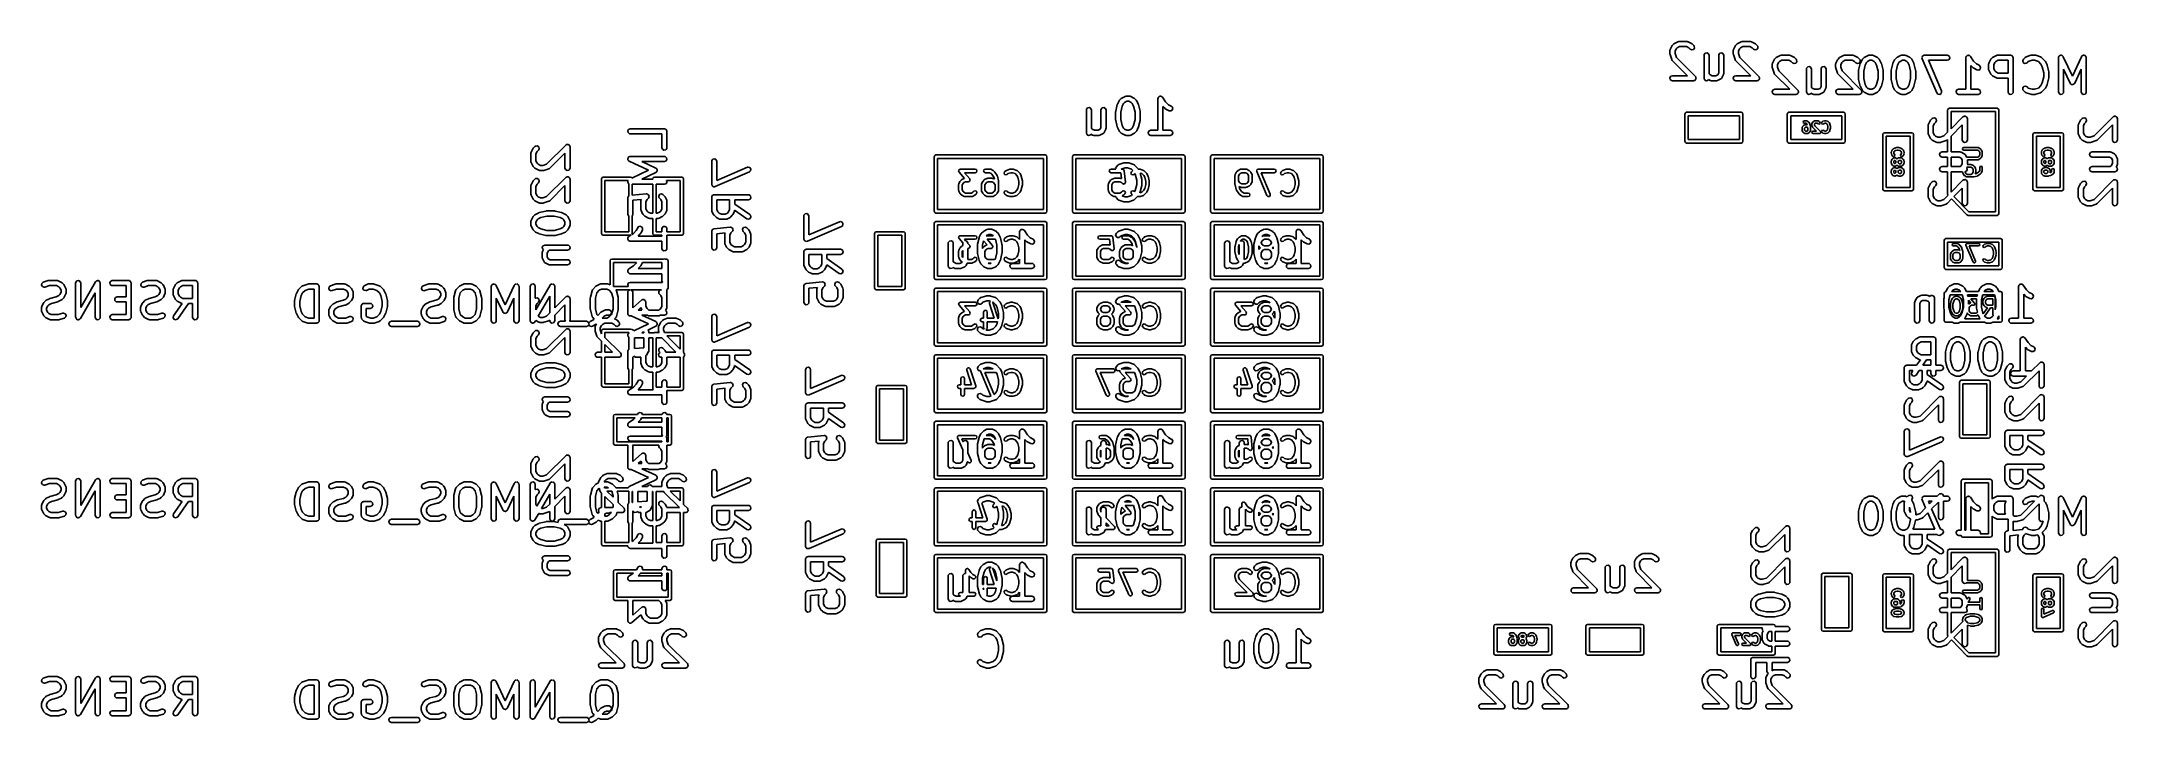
# Model space of a CAD drawing. Extents: x 2.87 to 5.26, y -3.97 to -3.19.
import ezdxf

# ---------------------------------------------------------------- set-up
doc = ezdxf.new("R2010")
doc.units = 0
doc.header["$MEASUREMENT"] = 0
doc.layers.add('BLACK', color=7, linetype='CONTINUOUS')

msp = doc.modelspace()

# ---------------------------------------------------------------- linework, layer by layer
at = {"layer": 'BLACK', "linetype": 'CONTINUOUS'}
for p, q in [((4.74845, -3.19854), (4.74863, -3.19753)), ((4.74845, -3.20229), (4.74845, -3.19854)), ((4.74848, -3.20235), (4.74845, -3.20229)), ((4.7486, -3.20322), (4.74848, -3.20235)), ((4.75048, -3.20885), (4.7486, -3.20322)), ((4.74863, -3.19753), (4.74874, -3.19739)), ((4.74874, -3.19739), (4.74877, -3.19722)), ((4.74877, -3.19722), (4.75064, -3.19347)), ((4.75059, -3.20898), (4.75048, -3.20885)), ((4.7506, -3.20916), (4.75059, -3.20898)), ((4.75119, -3.21), (4.7506, -3.20916)), ((4.75064, -3.19347), (4.75117, -3.19276)), ((4.75117, -3.19276), (4.75119, -3.1927)), ((4.75119, -3.1927), (4.75307, -3.19083)), ((4.75307, -3.19083), (4.75379, -3.19032)), ((4.75379, -3.19032), (4.75384, -3.19027)), ((4.75384, -3.19027), (4.75758, -3.1884)), ((4.75571, -3.19654), (4.75436, -3.19923)), ((4.75436, -3.19923), (4.75436, -3.20181)), ((4.75436, -3.20181), (4.75586, -3.20632)), ((4.7569, -3.19534), (4.75571, -3.19654)), ((4.75586, -3.20632), (4.77787, -3.22832)), ((4.7596, -3.19399), (4.7569, -3.19534)), ((4.75758, -3.1884), (4.75857, -3.18811)), ((4.75857, -3.18811), (4.75874, -3.18815)), ((4.75874, -3.18815), (4.75891, -3.18809)), ((4.75891, -3.18809), (4.76828, -3.18809)), ((4.76758, -3.19399), (4.7596, -3.19399)), ((4.77028, -3.19534), (4.76758, -3.19399)), ((4.76828, -3.18809), (4.76929, -3.18826)), ((4.76929, -3.18826), (4.76942, -3.18838)), ((4.76942, -3.18838), (4.7696, -3.1884)), ((4.7696, -3.1884), (4.77335, -3.19027)), ((4.77182, -3.19688), (4.77028, -3.19534)), ((4.77365, -3.19773), (4.77182, -3.19688)), ((4.77335, -3.19027), (4.77406, -3.1908)), ((4.7756, -3.19721), (4.77365, -3.19773)), ((4.77406, -3.1908), (4.77412, -3.19083)), ((4.77412, -3.19083), (4.77599, -3.1927)), ((4.77676, -3.19555), (4.7756, -3.19721)), ((4.77599, -3.1927), (4.77658, -3.19354)), ((4.77658, -3.19354), (4.77676, -3.19555)), ((4.78782, -3.20416), (4.788, -3.20315)), ((4.78782, -3.23041), (4.78782, -3.20416)), ((4.788, -3.20315), (4.7893, -3.2016)), ((4.7893, -3.2016), (4.79129, -3.20125)), ((4.79129, -3.20125), (4.79304, -3.20226)), ((4.79304, -3.20226), (4.79373, -3.20416)), ((4.79373, -3.20416), (4.79373, -3.22544)), ((4.8047, -3.20416), (4.80487, -3.20315)), ((4.8047, -3.22409), (4.8047, -3.20416)), ((4.80487, -3.20315), (4.80617, -3.2016)), ((4.80617, -3.2016), (4.80816, -3.20125)), ((4.80816, -3.20125), (4.80991, -3.20226)), ((4.80991, -3.20226), (4.8106, -3.20416)), ((4.8106, -3.20416), (4.8106, -3.22478)), ((4.82157, -3.19854), (4.82175, -3.19753)), ((4.82157, -3.20229), (4.82157, -3.19854)), ((4.82159, -3.20235), (4.82157, -3.20229)), ((4.82172, -3.20322), (4.82159, -3.20235)), ((4.8236, -3.20885), (4.82172, -3.20322)), ((4.82175, -3.19753), (4.82186, -3.19739)), ((4.82186, -3.19739), (4.82188, -3.19722)), ((4.82188, -3.19722), (4.82376, -3.19347)), ((4.82371, -3.20898), (4.8236, -3.20885)), ((4.82372, -3.20916), (4.82371, -3.20898)), ((4.82431, -3.21), (4.82372, -3.20916)), ((4.82376, -3.19347), (4.82428, -3.19276)), ((4.82428, -3.19276), (4.82431, -3.1927)), ((4.82431, -3.1927), (4.82618, -3.19083)), ((4.82618, -3.19083), (4.82691, -3.19032)), ((4.82691, -3.19032), (4.82695, -3.19027)), ((4.82695, -3.19027), (4.8307, -3.1884)), ((4.82882, -3.19654), (4.82747, -3.19923)), ((4.82747, -3.19923), (4.82747, -3.20181)), ((4.82747, -3.20181), (4.82898, -3.20632)), ((4.83002, -3.19534), (4.82882, -3.19654)), ((4.82898, -3.20632), (4.85098, -3.22832)), ((4.83272, -3.19399), (4.83002, -3.19534)), ((4.8307, -3.1884), (4.83168, -3.18811)), ((4.83168, -3.18811), (4.83186, -3.18815)), ((4.83186, -3.18815), (4.83202, -3.18809)), ((4.83202, -3.18809), (4.84139, -3.18809)), ((4.8407, -3.19399), (4.83272, -3.19399)), ((4.8434, -3.19534), (4.8407, -3.19399)), ((4.84139, -3.18809), (4.8424, -3.18826)), ((4.8424, -3.18826), (4.84254, -3.18838)), ((4.84254, -3.18838), (4.84272, -3.1884)), ((4.84272, -3.1884), (4.84646, -3.19027)), ((4.84493, -3.19688), (4.8434, -3.19534)), ((4.84676, -3.19773), (4.84493, -3.19688)), ((4.84646, -3.19027), (4.84717, -3.1908)), ((4.84871, -3.19721), (4.84676, -3.19773)), ((4.84717, -3.1908), (4.84723, -3.19083)), ((4.84723, -3.19083), (4.84911, -3.1927)), ((4.84987, -3.19555), (4.84871, -3.19721)), ((4.84911, -3.1927), (4.8497, -3.19354)), ((4.8497, -3.19354), (4.84987, -3.19555)), ((4.86688, -3.21297), (4.86875, -3.20922)), ((4.86875, -3.20922), (4.86928, -3.20851)), ((4.86928, -3.20851), (4.8693, -3.20845)), ((4.8693, -3.20845), (4.87118, -3.20657)), ((4.87118, -3.20657), (4.8719, -3.20607)), ((4.8719, -3.20607), (4.87195, -3.20602)), ((4.87195, -3.20602), (4.87569, -3.20415)), ((4.87569, -3.20415), (4.87668, -3.20385)), ((4.87668, -3.20385), (4.87685, -3.20389)), ((4.87685, -3.20389), (4.87702, -3.20383)), ((4.87702, -3.20383), (4.88639, -3.20383)), ((4.88639, -3.20383), (4.8874, -3.20401)), ((4.8874, -3.20401), (4.88753, -3.20413)), ((4.88753, -3.20413), (4.88771, -3.20415)), ((4.88771, -3.20415), (4.89146, -3.20602)), ((4.89146, -3.20602), (4.89217, -3.20655)), ((4.89217, -3.20655), (4.89223, -3.20657)), ((4.89223, -3.20657), (4.8941, -3.20845)), ((4.8941, -3.20845), (4.89469, -3.20929)), ((4.89469, -3.20929), (4.89487, -3.2113)), ((4.93999, -3.21297), (4.94187, -3.20922)), ((4.94187, -3.20922), (4.94239, -3.20851)), ((4.94239, -3.20851), (4.94242, -3.20845)), ((4.94242, -3.20845), (4.94429, -3.20657)), ((4.94429, -3.20657), (4.94502, -3.20607)), ((4.94502, -3.20607), (4.94506, -3.20602)), ((4.94506, -3.20602), (4.94881, -3.20415)), ((4.94881, -3.20415), (4.94979, -3.20385)), ((4.94979, -3.20385), (4.94997, -3.20389)), ((4.94997, -3.20389), (4.95013, -3.20383)), ((4.95013, -3.20383), (4.95951, -3.20383)), ((4.95951, -3.20383), (4.96051, -3.20401)), ((4.96051, -3.20401), (4.96065, -3.20413)), ((4.96065, -3.20413), (4.96083, -3.20415)), ((4.96083, -3.20415), (4.96458, -3.20602)), ((4.96458, -3.20602), (4.96528, -3.20655)), ((4.96528, -3.20655), (4.96534, -3.20657)), ((4.96534, -3.20657), (4.96722, -3.20845)), ((4.96722, -3.20845), (4.96781, -3.20929)), ((4.96781, -3.20929), (4.96798, -3.2113)), ((4.9683, -3.21297), (4.97017, -3.20922)), ((4.97017, -3.20922), (4.9707, -3.20851)), ((4.9707, -3.20851), (4.97073, -3.20845)), ((4.97073, -3.20845), (4.9726, -3.20657)), ((4.9726, -3.20657), (4.97333, -3.20607)), ((4.97333, -3.20607), (4.97337, -3.20602)), ((4.97337, -3.20602), (4.97712, -3.20415)), ((4.97712, -3.20415), (4.9781, -3.20385)), ((4.9781, -3.20385), (4.97827, -3.20389)), ((4.97827, -3.20389), (4.97844, -3.20383)), ((4.97844, -3.20383), (4.98219, -3.20383)), ((4.98219, -3.20383), (4.9832, -3.20401)), ((4.9832, -3.20401), (4.98333, -3.20413)), ((4.98333, -3.20413), (4.98351, -3.20415)), ((4.98351, -3.20415), (4.98726, -3.20602)), ((4.98726, -3.20602), (4.98797, -3.20655)), ((4.98797, -3.20655), (4.98803, -3.20657)), ((4.98803, -3.20657), (4.9899, -3.20845)), ((4.9899, -3.20845), (4.99041, -3.20917)), ((4.99041, -3.20917), (4.99046, -3.20922)), ((4.99046, -3.20922), (4.99233, -3.21297)), ((5.0058, -3.21297), (5.00767, -3.20922)), ((5.00767, -3.20922), (5.0082, -3.20851)), ((5.0082, -3.20851), (5.00822, -3.20845)), ((5.00822, -3.20845), (5.0101, -3.20657)), ((5.0101, -3.20657), (5.01082, -3.20607)), ((5.01082, -3.20607), (5.01087, -3.20602)), ((5.01087, -3.20602), (5.01461, -3.20415)), ((5.01461, -3.20415), (5.0156, -3.20385)), ((5.0156, -3.20385), (5.01577, -3.20389)), ((5.01577, -3.20389), (5.01594, -3.20383)), ((5.01594, -3.20383), (5.01969, -3.20383)), ((5.01969, -3.20383), (5.02069, -3.20401)), ((5.02069, -3.20401), (5.02083, -3.20413)), ((5.02083, -3.20413), (5.02101, -3.20415)), ((5.02101, -3.20415), (5.02476, -3.20602)), ((5.02476, -3.20602), (5.02546, -3.20655)), ((5.02546, -3.20655), (5.02552, -3.20657)), ((5.02552, -3.20657), (5.0274, -3.20845)), ((5.0274, -3.20845), (5.0279, -3.20917)), ((5.0279, -3.20917), (5.02795, -3.20922)), ((5.02795, -3.20922), (5.02983, -3.21297)), ((5.03923, -3.20695), (5.03933, -3.20662)), ((5.03947, -3.20795), (5.03923, -3.20695)), ((5.03927, -3.20627), (5.03962, -3.20568)), ((5.03933, -3.20662), (5.03927, -3.20627)), ((5.05634, -3.24732), (5.03947, -3.20795)), ((5.03962, -3.20568), (5.03982, -3.20502)), ((5.03982, -3.20502), (5.04011, -3.20483)), ((5.04011, -3.20483), (5.04028, -3.20452)), ((5.04028, -3.20452), (5.04093, -3.20429)), ((5.04093, -3.20429), (5.04151, -3.20391)), ((5.04151, -3.20391), (5.04185, -3.20395)), ((5.04185, -3.20395), (5.04218, -3.20383)), ((5.04218, -3.20383), (5.06843, -3.20383)), ((5.06843, -3.20383), (5.06944, -3.20401)), ((5.07033, -3.20905), (5.06843, -3.20974)), ((5.06944, -3.20401), (5.07099, -3.20531)), ((5.07134, -3.2073), (5.07033, -3.20905)), ((5.07099, -3.20531), (5.07134, -3.2073)), ((5.08985, -3.20679), (5.09003, -3.20578)), ((5.08985, -3.2432), (5.08985, -3.20679)), ((5.09003, -3.20578), (5.09014, -3.20565)), ((5.09014, -3.20565), (5.09015, -3.20548)), ((5.09015, -3.20548), (5.09077, -3.20489)), ((5.09077, -3.20489), (5.09132, -3.20423)), ((5.09132, -3.20423), (5.09149, -3.2042)), ((5.09149, -3.2042), (5.09161, -3.20408)), ((5.09161, -3.20408), (5.09247, -3.20403)), ((5.09247, -3.20403), (5.09331, -3.20388)), ((5.09331, -3.20388), (5.09346, -3.20396)), ((5.09346, -3.20396), (5.09363, -3.20395)), ((5.09363, -3.20395), (5.09432, -3.20446)), ((5.09432, -3.20446), (5.09506, -3.20489)), ((5.09506, -3.20489), (5.09512, -3.20505)), ((5.09512, -3.20505), (5.09526, -3.20515)), ((5.09526, -3.20515), (5.09885, -3.21053)), ((5.11641, -3.21297), (5.11828, -3.20922)), ((5.11828, -3.20922), (5.11881, -3.20851)), ((5.11881, -3.20851), (5.11883, -3.20845)), ((5.11883, -3.20845), (5.12071, -3.20657)), ((5.12071, -3.20657), (5.12143, -3.20607)), ((5.12143, -3.20607), (5.12148, -3.20602)), ((5.12148, -3.20602), (5.12523, -3.20415)), ((5.12523, -3.20415), (5.12621, -3.20385)), ((5.12621, -3.20385), (5.12638, -3.20389)), ((5.12638, -3.20389), (5.12655, -3.20383)), ((5.12655, -3.20383), (5.14154, -3.20383)), ((5.14154, -3.20383), (5.14193, -3.2039)), ((5.14193, -3.2039), (5.14206, -3.20388)), ((5.14206, -3.20388), (5.14217, -3.20394)), ((5.14217, -3.20394), (5.14255, -3.20401)), ((5.14255, -3.20401), (5.14314, -3.20451)), ((5.14314, -3.20451), (5.14381, -3.20489)), ((5.14381, -3.20489), (5.1439, -3.20514)), ((5.1439, -3.20514), (5.1441, -3.20531)), ((5.1441, -3.20531), (5.14424, -3.20607)), ((5.14424, -3.20607), (5.1445, -3.20679)), ((5.1445, -3.20679), (5.1445, -3.24616)), ((5.15548, -3.21028), (5.15633, -3.20845)), ((5.15633, -3.20845), (5.1582, -3.20657)), ((5.1582, -3.20657), (5.15904, -3.20599)), ((5.15904, -3.20599), (5.15922, -3.20597)), ((5.15922, -3.20597), (5.15936, -3.20586)), ((5.15936, -3.20586), (5.16498, -3.20399)), ((5.16498, -3.20399), (5.16586, -3.20386)), ((5.16586, -3.20386), (5.16592, -3.20383)), ((5.16592, -3.20383), (5.16967, -3.20383)), ((5.16967, -3.20383), (5.17054, -3.20399)), ((5.17054, -3.20399), (5.1706, -3.20399)), ((5.1706, -3.20399), (5.17622, -3.20586)), ((5.17622, -3.20586), (5.17713, -3.20635)), ((5.17713, -3.20635), (5.17722, -3.2065)), ((5.17722, -3.2065), (5.17738, -3.20657)), ((5.17738, -3.20657), (5.18113, -3.21032)), ((5.19671, -3.20679), (5.19689, -3.20578)), ((5.19671, -3.24616), (5.19671, -3.20679)), ((5.19689, -3.20578), (5.19714, -3.20547)), ((5.19714, -3.20547), (5.19724, -3.20509)), ((5.19724, -3.20509), (5.19777, -3.20472)), ((5.19777, -3.20472), (5.19819, -3.20423)), ((5.19819, -3.20423), (5.19857, -3.20416)), ((5.19857, -3.20416), (5.1989, -3.20393)), ((5.1989, -3.20393), (5.19954, -3.20399)), ((5.19954, -3.20399), (5.20018, -3.20388)), ((5.20018, -3.20388), (5.20052, -3.20408)), ((5.20052, -3.20408), (5.20091, -3.20411)), ((5.20091, -3.20411), (5.20137, -3.20457)), ((5.20137, -3.20457), (5.20192, -3.20489)), ((5.20192, -3.20489), (5.20206, -3.20526)), ((5.20206, -3.20526), (5.20234, -3.20554)), ((5.20234, -3.20554), (5.21279, -3.22793)), ((5.21279, -3.22793), (5.22323, -3.20554)), ((5.22323, -3.20554), (5.22382, -3.2047)), ((5.22382, -3.2047), (5.22418, -3.20453)), ((5.22418, -3.20453), (5.22443, -3.20423)), ((5.22443, -3.20423), (5.22507, -3.20412)), ((5.22507, -3.20412), (5.22565, -3.20384)), ((5.22565, -3.20384), (5.22603, -3.20395)), ((5.22603, -3.20395), (5.22642, -3.20388)), ((5.22642, -3.20388), (5.22698, -3.2042)), ((5.22698, -3.2042), (5.2276, -3.20437)), ((5.2276, -3.20437), (5.22783, -3.20469)), ((5.22783, -3.20469), (5.22817, -3.20489)), ((5.22817, -3.20489), (5.22839, -3.20549)), ((5.22839, -3.20549), (5.22876, -3.20602)), ((5.22876, -3.20602), (5.22873, -3.20642)), ((5.22873, -3.20642), (5.22886, -3.20679)), ((5.22886, -3.20679), (5.22886, -3.24616)), ((4.7485, -3.2299), (4.74951, -3.22815)), ((4.74885, -3.23189), (4.7485, -3.2299)), ((4.7504, -3.23318), (4.74885, -3.23189)), ((4.74951, -3.22815), (4.75141, -3.22746)), ((4.75141, -3.23336), (4.7504, -3.23318)), ((4.76865, -3.22746), (4.75119, -3.21)), ((4.75141, -3.22746), (4.76865, -3.22746)), ((4.77578, -3.23336), (4.75141, -3.23336)), ((4.77661, -3.23306), (4.77578, -3.23336)), ((4.77747, -3.23283), (4.77661, -3.23306)), ((4.77755, -3.23272), (4.77747, -3.23283)), ((4.77768, -3.23267), (4.77755, -3.23272)), ((4.77812, -3.2319), (4.77768, -3.23267)), ((4.77787, -3.22832), (4.77824, -3.22885)), ((4.77863, -3.23117), (4.77812, -3.2319)), ((4.77824, -3.22885), (4.77834, -3.22893)), ((4.77834, -3.22893), (4.77835, -3.22901)), ((4.77835, -3.22901), (4.77845, -3.22916)), ((4.77845, -3.22916), (4.77853, -3.23005)), ((4.77853, -3.23005), (4.77869, -3.23092)), ((4.77869, -3.23092), (4.77862, -3.23104)), ((4.77862, -3.23104), (4.77863, -3.23117)), ((4.78851, -3.23231), (4.78782, -3.23041)), ((4.79026, -3.23332), (4.78851, -3.23231)), ((4.79225, -3.23297), (4.79026, -3.23332)), ((4.79304, -3.23203), (4.79225, -3.23297)), ((4.79508, -3.23305), (4.79304, -3.23203)), ((4.79373, -3.22544), (4.7944, -3.22611)), ((4.7944, -3.22611), (4.7971, -3.22746)), ((4.79526, -3.23307), (4.79508, -3.23305)), ((4.79539, -3.23318), (4.79526, -3.23307)), ((4.7964, -3.23336), (4.79539, -3.23318)), ((4.80202, -3.23336), (4.7964, -3.23336)), ((4.7971, -3.22746), (4.80133, -3.22746)), ((4.80133, -3.22746), (4.80357, -3.22633)), ((4.80219, -3.2333), (4.80202, -3.23336)), ((4.80236, -3.23334), (4.80219, -3.2333)), ((4.80335, -3.23305), (4.80236, -3.23334)), ((4.80709, -3.23117), (4.80335, -3.23305)), ((4.80357, -3.22633), (4.8047, -3.22409)), ((4.8074, -3.23085), (4.80709, -3.23117)), ((4.8078, -3.23068), (4.8074, -3.23085)), ((4.80842, -3.22985), (4.8078, -3.23068)), ((4.81029, -3.2261), (4.80842, -3.22985)), ((4.81031, -3.22593), (4.81029, -3.2261)), ((4.81042, -3.22579), (4.81031, -3.22593)), ((4.8106, -3.22478), (4.81042, -3.22579)), ((4.82161, -3.2299), (4.82262, -3.22815)), ((4.82196, -3.23189), (4.82161, -3.2299)), ((4.82351, -3.23318), (4.82196, -3.23189)), ((4.82262, -3.22815), (4.82452, -3.22746)), ((4.82452, -3.23336), (4.82351, -3.23318)), ((4.84177, -3.22746), (4.82431, -3.21)), ((4.82452, -3.22746), (4.84177, -3.22746)), ((4.84889, -3.23336), (4.82452, -3.23336)), ((4.84973, -3.23306), (4.84889, -3.23336)), ((4.85059, -3.23283), (4.84973, -3.23306)), ((4.85066, -3.23272), (4.85059, -3.23283)), ((4.85079, -3.23267), (4.85066, -3.23272)), ((4.85124, -3.2319), (4.85079, -3.23267)), ((4.85098, -3.22832), (4.85135, -3.22885)), ((4.85175, -3.23117), (4.85124, -3.2319)), ((4.85135, -3.22885), (4.85145, -3.22893)), ((4.85145, -3.22893), (4.85146, -3.22901)), ((4.85146, -3.22901), (4.85157, -3.22916)), ((4.85157, -3.22916), (4.85165, -3.23005)), ((4.85165, -3.23005), (4.8518, -3.23092)), ((4.8518, -3.23092), (4.85173, -3.23104)), ((4.85173, -3.23104), (4.85175, -3.23117)), ((4.86656, -3.21429), (4.86674, -3.21328)), ((4.86656, -3.21804), (4.86656, -3.21429)), ((4.86659, -3.2181), (4.86656, -3.21804)), ((4.86672, -3.21897), (4.86659, -3.2181)), ((4.86859, -3.22459), (4.86672, -3.21897)), ((4.86674, -3.21328), (4.86686, -3.21314)), ((4.86686, -3.21314), (4.86688, -3.21297)), ((4.8687, -3.22473), (4.86859, -3.22459)), ((4.86871, -3.22491), (4.8687, -3.22473)), ((4.8693, -3.22575), (4.86871, -3.22491)), ((4.88676, -3.2432), (4.8693, -3.22575)), ((4.87382, -3.21229), (4.87247, -3.21498)), ((4.87247, -3.21498), (4.87247, -3.21756)), ((4.87247, -3.21756), (4.87397, -3.22206)), ((4.87501, -3.21109), (4.87382, -3.21229)), ((4.87397, -3.22206), (4.89598, -3.24407)), ((4.87771, -3.20974), (4.87501, -3.21109)), ((4.88569, -3.20974), (4.87771, -3.20974)), ((4.88839, -3.21109), (4.88569, -3.20974)), ((4.88993, -3.21262), (4.88839, -3.21109)), ((4.89176, -3.21348), (4.88993, -3.21262)), ((4.89371, -3.21295), (4.89176, -3.21348)), ((4.89487, -3.2113), (4.89371, -3.21295)), ((4.90593, -3.21991), (4.90611, -3.2189)), ((4.90593, -3.24616), (4.90593, -3.21991)), ((4.90611, -3.2189), (4.90741, -3.21735)), ((4.90741, -3.21735), (4.9094, -3.217)), ((4.9094, -3.217), (4.91115, -3.21801)), ((4.91115, -3.21801), (4.91184, -3.21991)), ((4.91184, -3.21991), (4.91184, -3.24118)), ((4.92281, -3.21991), (4.92298, -3.2189)), ((4.92281, -3.23984), (4.92281, -3.21991)), ((4.92298, -3.2189), (4.92428, -3.21735)), ((4.92428, -3.21735), (4.92627, -3.217)), ((4.92627, -3.217), (4.92802, -3.21801)), ((4.92802, -3.21801), (4.92871, -3.21991)), ((4.92871, -3.21991), (4.92871, -3.24053)), ((4.93968, -3.21429), (4.93986, -3.21328)), ((4.93968, -3.21804), (4.93968, -3.21429)), ((4.9397, -3.2181), (4.93968, -3.21804)), ((4.93983, -3.21897), (4.9397, -3.2181)), ((4.94171, -3.22459), (4.93983, -3.21897)), ((4.93986, -3.21328), (4.93997, -3.21314)), ((4.93997, -3.21314), (4.93999, -3.21297)), ((4.94182, -3.22473), (4.94171, -3.22459)), ((4.94183, -3.22491), (4.94182, -3.22473)), ((4.94242, -3.22575), (4.94183, -3.22491)), ((4.95988, -3.2432), (4.94242, -3.22575)), ((4.94693, -3.21229), (4.94558, -3.21498)), ((4.94558, -3.21498), (4.94558, -3.21756)), ((4.94558, -3.21756), (4.94709, -3.22206)), ((4.94813, -3.21109), (4.94693, -3.21229)), ((4.94709, -3.22206), (4.96909, -3.24407)), ((4.95083, -3.20974), (4.94813, -3.21109)), ((4.95881, -3.20974), (4.95083, -3.20974)), ((4.96151, -3.21109), (4.95881, -3.20974)), ((4.96304, -3.21262), (4.96151, -3.21109)), ((4.96487, -3.21348), (4.96304, -3.21262)), ((4.96682, -3.21295), (4.96487, -3.21348)), ((4.96611, -3.22178), (4.96622, -3.2212)), ((4.96611, -3.23116), (4.96611, -3.22178)), ((4.96616, -3.23129), (4.96611, -3.23116)), ((4.9662, -3.23187), (4.96616, -3.23129)), ((4.9662, -3.22107), (4.96808, -3.21357)), ((4.96622, -3.2212), (4.9662, -3.22107)), ((4.96808, -3.23937), (4.9662, -3.23187)), ((4.96798, -3.2113), (4.96682, -3.21295)), ((4.96808, -3.21357), (4.96828, -3.2131)), ((4.96828, -3.2131), (4.9683, -3.21297)), ((4.97373, -3.21532), (4.97202, -3.22215)), ((4.97202, -3.22215), (4.97202, -3.2308)), ((4.97202, -3.2308), (4.97373, -3.23763)), ((4.97524, -3.21229), (4.97373, -3.21532)), ((4.97644, -3.21109), (4.97524, -3.21229)), ((4.97914, -3.20974), (4.97644, -3.21109)), ((4.98149, -3.20974), (4.97914, -3.20974)), ((4.98419, -3.21109), (4.98149, -3.20974)), ((4.98539, -3.21229), (4.98419, -3.21109)), ((4.9869, -3.21532), (4.98539, -3.21229)), ((4.98861, -3.22215), (4.9869, -3.21532)), ((4.9869, -3.23763), (4.98861, -3.2308)), ((4.98861, -3.2308), (4.98861, -3.22215)), ((4.99233, -3.21297), (4.99248, -3.21345)), ((4.99248, -3.21345), (4.99255, -3.21357)), ((4.99255, -3.21357), (4.99443, -3.22107)), ((4.99443, -3.23187), (4.99255, -3.23937)), ((4.99452, -3.23116), (4.99441, -3.23174)), ((4.99441, -3.23174), (4.99443, -3.23187)), ((4.99443, -3.22107), (4.99447, -3.22166)), ((4.99447, -3.22166), (4.99452, -3.22178)), ((4.99452, -3.22178), (4.99452, -3.23116)), ((5.00361, -3.22178), (5.00371, -3.2212)), ((5.00361, -3.23116), (5.00361, -3.22178)), ((5.00366, -3.23129), (5.00361, -3.23116)), ((5.0037, -3.23187), (5.00366, -3.23129)), ((5.0037, -3.22107), (5.00557, -3.21357)), ((5.00371, -3.2212), (5.0037, -3.22107)), ((5.00557, -3.23937), (5.0037, -3.23187)), ((5.00557, -3.21357), (5.00578, -3.2131)), ((5.00578, -3.2131), (5.0058, -3.21297)), ((5.01122, -3.21532), (5.00951, -3.22215)), ((5.00951, -3.22215), (5.00951, -3.2308)), ((5.00951, -3.2308), (5.01122, -3.23763)), ((5.01274, -3.21229), (5.01122, -3.21532)), ((5.01394, -3.21109), (5.01274, -3.21229)), ((5.01663, -3.20974), (5.01394, -3.21109)), ((5.01899, -3.20974), (5.01663, -3.20974)), ((5.02169, -3.21109), (5.01899, -3.20974)), ((5.02288, -3.21229), (5.02169, -3.21109)), ((5.0244, -3.21532), (5.02288, -3.21229)), ((5.02611, -3.22215), (5.0244, -3.21532)), ((5.0244, -3.23763), (5.02611, -3.2308)), ((5.02611, -3.2308), (5.02611, -3.22215)), ((5.02983, -3.21297), (5.02997, -3.21345)), ((5.02997, -3.21345), (5.03005, -3.21357)), ((5.03005, -3.21357), (5.03192, -3.22107)), ((5.03192, -3.23187), (5.03005, -3.23937)), ((5.03201, -3.23116), (5.03191, -3.23174)), ((5.03191, -3.23174), (5.03192, -3.23187)), ((5.03192, -3.22107), (5.03196, -3.22166)), ((5.03196, -3.22166), (5.03201, -3.22178)), ((5.03201, -3.22178), (5.03201, -3.23116)), ((5.06843, -3.20974), (5.04666, -3.20974)), ((5.04666, -3.20974), (5.06177, -3.24499)), ((5.09821, -3.21825), (5.09575, -3.21579)), ((5.09575, -3.21579), (5.09575, -3.2432)), ((5.09827, -3.21828), (5.09821, -3.21825)), ((5.09898, -3.2188), (5.09827, -3.21828)), ((5.09885, -3.21053), (5.10205, -3.21373)), ((5.10273, -3.22068), (5.09898, -3.2188)), ((5.10205, -3.21373), (5.10537, -3.21539)), ((5.10474, -3.22091), (5.10273, -3.22068)), ((5.10642, -3.21979), (5.10474, -3.22091)), ((5.10537, -3.21539), (5.10619, -3.21601)), ((5.10619, -3.21601), (5.107, -3.21786)), ((5.107, -3.21786), (5.10642, -3.21979)), ((5.11609, -3.21429), (5.11627, -3.21328)), ((5.11609, -3.21991), (5.11609, -3.21429)), ((5.11616, -3.22008), (5.11609, -3.21991)), ((5.11611, -3.22025), (5.11616, -3.22008)), ((5.11641, -3.22123), (5.11611, -3.22025)), ((5.11627, -3.21328), (5.11639, -3.21314)), ((5.11639, -3.21314), (5.11641, -3.21297)), ((5.11828, -3.22498), (5.11641, -3.22123)), ((5.11833, -3.22502), (5.11828, -3.22498)), ((5.11883, -3.22575), (5.11833, -3.22502)), ((5.12071, -3.22762), (5.11883, -3.22575)), ((5.12077, -3.22765), (5.12071, -3.22762)), ((5.12148, -3.22818), (5.12077, -3.22765)), ((5.12523, -3.23005), (5.12148, -3.22818)), ((5.12335, -3.21229), (5.122, -3.21498)), ((5.122, -3.21498), (5.122, -3.21921)), ((5.122, -3.21921), (5.12335, -3.22191)), ((5.12455, -3.21109), (5.12335, -3.21229)), ((5.12335, -3.22191), (5.12455, -3.22311)), ((5.12724, -3.20974), (5.12455, -3.21109)), ((5.12455, -3.22311), (5.12724, -3.22446)), ((5.1254, -3.23007), (5.12523, -3.23005)), ((5.12554, -3.23018), (5.1254, -3.23007)), ((5.12655, -3.23036), (5.12554, -3.23018)), ((5.13859, -3.23036), (5.12655, -3.23036)), ((5.13859, -3.20974), (5.12724, -3.20974)), ((5.12724, -3.22446), (5.13859, -3.22446)), ((5.13859, -3.22446), (5.13859, -3.20974)), ((5.13859, -3.24616), (5.13859, -3.23036)), ((5.156, -3.21223), (5.15548, -3.21028)), ((5.15765, -3.21339), (5.156, -3.21223)), ((5.15967, -3.21321), (5.15765, -3.21339)), ((5.16051, -3.21262), (5.15967, -3.21321)), ((5.16189, -3.21124), (5.16051, -3.21262)), ((5.1664, -3.20974), (5.16189, -3.21124)), ((5.16919, -3.20974), (5.1664, -3.20974)), ((5.1737, -3.21124), (5.16919, -3.20974)), ((5.17661, -3.21416), (5.1737, -3.21124)), ((5.17813, -3.21719), (5.17661, -3.21416)), ((5.17984, -3.22402), (5.17813, -3.21719)), ((5.17813, -3.23575), (5.17984, -3.22892)), ((5.17984, -3.22892), (5.17984, -3.22402)), ((5.18113, -3.21032), (5.18163, -3.21105)), ((5.18163, -3.21105), (5.18168, -3.21109)), ((5.18168, -3.21109), (5.18356, -3.21484)), ((5.18356, -3.21484), (5.1837, -3.21533)), ((5.1837, -3.21533), (5.18378, -3.21544)), ((5.18378, -3.21544), (5.18565, -3.22294)), ((5.18565, -3.23), (5.18378, -3.2375)), ((5.18574, -3.22928), (5.18564, -3.22986)), ((5.18564, -3.22986), (5.18565, -3.23)), ((5.18565, -3.22294), (5.1857, -3.22353)), ((5.1857, -3.22353), (5.18574, -3.22366)), ((5.18574, -3.22366), (5.18574, -3.22928)), ((5.21011, -3.23616), (5.20262, -3.2201)), ((5.20262, -3.2201), (5.20262, -3.24616)), ((5.22296, -3.2201), (5.21546, -3.23616)), ((5.22296, -3.24616), (5.22296, -3.2201)), ((4.11106, -3.26021), (4.11294, -3.25646)), ((4.11294, -3.25646), (4.11346, -3.25575)), ((4.11346, -3.25575), (4.11349, -3.25569)), ((4.11349, -3.25569), (4.11537, -3.25382)), ((4.11537, -3.25382), (4.11609, -3.25331)), ((4.11609, -3.25331), (4.11613, -3.25326)), ((4.11613, -3.25326), (4.11988, -3.25139)), ((4.1219, -3.25698), (4.1192, -3.25833)), ((4.11988, -3.25139), (4.12087, -3.2511)), ((4.12087, -3.2511), (4.12104, -3.25114)), ((4.12104, -3.25114), (4.1212, -3.25108)), ((4.1212, -3.25108), (4.12495, -3.25108)), ((4.12426, -3.25698), (4.1219, -3.25698)), ((4.12695, -3.25833), (4.12426, -3.25698)), ((4.12495, -3.25108), (4.12596, -3.25126)), ((4.12596, -3.25126), (4.1261, -3.25137)), ((4.1261, -3.25137), (4.12627, -3.25139)), ((4.12627, -3.25139), (4.13002, -3.25326)), ((4.13002, -3.25326), (4.13073, -3.25379)), ((4.13073, -3.25379), (4.13079, -3.25382)), ((4.13079, -3.25382), (4.13267, -3.25569)), ((4.13267, -3.25569), (4.13317, -3.25642)), ((4.13317, -3.25642), (4.13322, -3.25646)), ((4.13322, -3.25646), (4.13509, -3.26021)), ((4.15762, -3.25403), (4.1578, -3.25302)), ((4.15762, -3.29045), (4.15762, -3.25403)), ((4.1578, -3.25302), (4.15791, -3.25289)), ((4.15791, -3.25289), (4.15793, -3.25272)), ((4.15793, -3.25272), (4.15855, -3.25213)), ((4.15855, -3.25213), (4.1591, -3.25147)), ((4.1591, -3.25147), (4.15926, -3.25144)), ((4.15926, -3.25144), (4.15939, -3.25133)), ((4.15939, -3.25133), (4.16024, -3.25127)), ((4.16024, -3.25127), (4.16109, -3.25112)), ((4.16109, -3.25112), (4.16123, -3.25121)), ((4.16123, -3.25121), (4.1614, -3.2512)), ((4.1614, -3.2512), (4.16209, -3.2517)), ((4.16209, -3.2517), (4.16284, -3.25213)), ((4.16284, -3.25213), (4.16289, -3.25229)), ((4.16289, -3.25229), (4.16303, -3.25239)), ((4.16303, -3.25239), (4.16662, -3.25777)), ((4.86661, -3.24564), (4.86762, -3.24389)), ((4.86696, -3.24763), (4.86661, -3.24564)), ((4.86851, -3.24893), (4.86696, -3.24763)), ((4.86762, -3.24389), (4.86952, -3.2432)), ((4.86952, -3.24911), (4.86851, -3.24893)), ((4.86952, -3.2432), (4.88676, -3.2432)), ((4.89389, -3.24911), (4.86952, -3.24911)), ((4.89472, -3.24881), (4.89389, -3.24911)), ((4.89558, -3.24858), (4.89472, -3.24881)), ((4.89566, -3.24846), (4.89558, -3.24858)), ((4.89579, -3.24842), (4.89566, -3.24846)), ((4.89623, -3.24765), (4.89579, -3.24842)), ((4.89598, -3.24407), (4.89635, -3.2446)), ((4.89674, -3.24692), (4.89623, -3.24765)), ((4.89635, -3.2446), (4.89645, -3.24468)), ((4.89645, -3.24468), (4.89646, -3.24476)), ((4.89646, -3.24476), (4.89656, -3.24491)), ((4.89656, -3.24491), (4.89664, -3.24579)), ((4.89664, -3.24579), (4.8968, -3.24667)), ((4.8968, -3.24667), (4.89673, -3.24679)), ((4.89673, -3.24679), (4.89674, -3.24692)), ((4.90662, -3.24805), (4.90593, -3.24616)), ((4.90837, -3.24906), (4.90662, -3.24805)), ((4.91036, -3.24871), (4.90837, -3.24906)), ((4.91115, -3.24778), (4.91036, -3.24871)), ((4.91319, -3.2488), (4.91115, -3.24778)), ((4.91184, -3.24118), (4.91251, -3.24186)), ((4.91251, -3.24186), (4.91521, -3.2432)), ((4.91337, -3.24882), (4.91319, -3.2488)), ((4.9135, -3.24893), (4.91337, -3.24882)), ((4.91451, -3.24911), (4.9135, -3.24893)), ((4.92013, -3.24911), (4.91451, -3.24911)), ((4.91521, -3.2432), (4.91944, -3.2432)), ((4.91944, -3.2432), (4.92168, -3.24208)), ((4.9203, -3.24905), (4.92013, -3.24911)), ((4.92047, -3.24909), (4.9203, -3.24905)), ((4.92146, -3.2488), (4.92047, -3.24909)), ((4.92521, -3.24692), (4.92146, -3.2488)), ((4.92168, -3.24208), (4.92281, -3.23984)), ((4.92551, -3.2466), (4.92521, -3.24692)), ((4.92591, -3.24643), (4.92551, -3.2466)), ((4.92653, -3.2456), (4.92591, -3.24643)), ((4.9284, -3.24185), (4.92653, -3.2456)), ((4.92842, -3.24168), (4.9284, -3.24185)), ((4.92853, -3.24154), (4.92842, -3.24168)), ((4.92871, -3.24053), (4.92853, -3.24154)), ((4.93972, -3.24564), (4.94073, -3.24389)), ((4.94008, -3.24763), (4.93972, -3.24564)), ((4.94162, -3.24893), (4.94008, -3.24763)), ((4.94073, -3.24389), (4.94263, -3.2432)), ((4.94263, -3.24911), (4.94162, -3.24893)), ((4.94263, -3.2432), (4.95988, -3.2432)), ((4.967, -3.24911), (4.94263, -3.24911)), ((4.96784, -3.24881), (4.967, -3.24911)), ((4.9687, -3.24858), (4.96784, -3.24881)), ((4.96815, -3.23949), (4.96808, -3.23937)), ((4.9683, -3.23998), (4.96815, -3.23949)), ((4.97017, -3.24373), (4.9683, -3.23998)), ((4.96878, -3.24846), (4.9687, -3.24858)), ((4.9689, -3.24842), (4.96878, -3.24846)), ((4.96935, -3.24765), (4.9689, -3.24842)), ((4.96909, -3.24407), (4.96946, -3.2446)), ((4.96986, -3.24692), (4.96935, -3.24765)), ((4.96946, -3.2446), (4.96956, -3.24468)), ((4.96956, -3.24468), (4.96958, -3.24476)), ((4.96958, -3.24476), (4.96968, -3.24491)), ((4.96968, -3.24491), (4.96976, -3.24579)), ((4.96976, -3.24579), (4.96991, -3.24667)), ((4.96991, -3.24667), (4.96984, -3.24679)), ((4.96984, -3.24679), (4.96986, -3.24692)), ((4.97022, -3.24377), (4.97017, -3.24373)), ((4.97073, -3.2445), (4.97022, -3.24377)), ((4.9726, -3.24637), (4.97073, -3.2445)), ((4.97266, -3.2464), (4.9726, -3.24637)), ((4.97337, -3.24692), (4.97266, -3.2464)), ((4.97712, -3.2488), (4.97337, -3.24692)), ((4.97373, -3.23763), (4.97524, -3.24066)), ((4.97524, -3.24066), (4.97644, -3.24186)), ((4.97644, -3.24186), (4.97914, -3.2432)), ((4.97729, -3.24882), (4.97712, -3.2488)), ((4.97743, -3.24893), (4.97729, -3.24882)), ((4.97844, -3.24911), (4.97743, -3.24893)), ((4.98219, -3.24911), (4.97844, -3.24911)), ((4.97914, -3.2432), (4.98149, -3.2432)), ((4.98149, -3.2432), (4.98419, -3.24186)), ((4.98236, -3.24905), (4.98219, -3.24911)), ((4.98253, -3.24909), (4.98236, -3.24905)), ((4.98351, -3.2488), (4.98253, -3.24909)), ((4.98726, -3.24692), (4.98351, -3.2488)), ((4.98419, -3.24186), (4.98539, -3.24066)), ((4.98539, -3.24066), (4.9869, -3.23763)), ((4.9873, -3.24688), (4.98726, -3.24692)), ((4.98803, -3.24637), (4.9873, -3.24688)), ((4.9899, -3.2445), (4.98803, -3.24637)), ((4.98993, -3.24444), (4.9899, -3.2445)), ((4.99046, -3.24373), (4.98993, -3.24444)), ((4.99233, -3.23998), (4.99046, -3.24373)), ((4.99235, -3.23984), (4.99233, -3.23998)), ((4.99255, -3.23937), (4.99235, -3.23984)), ((5.00565, -3.23949), (5.00557, -3.23937)), ((5.0058, -3.23998), (5.00565, -3.23949)), ((5.00767, -3.24373), (5.0058, -3.23998)), ((5.00772, -3.24377), (5.00767, -3.24373)), ((5.00822, -3.2445), (5.00772, -3.24377)), ((5.0101, -3.24637), (5.00822, -3.2445)), ((5.01016, -3.2464), (5.0101, -3.24637)), ((5.01087, -3.24692), (5.01016, -3.2464)), ((5.01461, -3.2488), (5.01087, -3.24692)), ((5.01122, -3.23763), (5.01274, -3.24066)), ((5.01274, -3.24066), (5.01394, -3.24186)), ((5.01394, -3.24186), (5.01663, -3.2432)), ((5.01479, -3.24882), (5.01461, -3.2488)), ((5.01493, -3.24893), (5.01479, -3.24882)), ((5.01594, -3.24911), (5.01493, -3.24893)), ((5.01969, -3.24911), (5.01594, -3.24911)), ((5.01663, -3.2432), (5.01899, -3.2432)), ((5.01899, -3.2432), (5.02169, -3.24186)), ((5.01985, -3.24905), (5.01969, -3.24911)), ((5.02002, -3.24909), (5.01985, -3.24905)), ((5.02101, -3.2488), (5.02002, -3.24909)), ((5.02476, -3.24692), (5.02101, -3.2488)), ((5.02169, -3.24186), (5.02288, -3.24066)), ((5.02288, -3.24066), (5.0244, -3.23763)), ((5.0248, -3.24688), (5.02476, -3.24692)), ((5.02552, -3.24637), (5.0248, -3.24688)), ((5.0274, -3.2445), (5.02552, -3.24637)), ((5.02742, -3.24444), (5.0274, -3.2445)), ((5.02795, -3.24373), (5.02742, -3.24444)), ((5.02983, -3.23998), (5.02795, -3.24373)), ((5.02984, -3.23984), (5.02983, -3.23998)), ((5.03005, -3.23937), (5.02984, -3.23984)), ((5.05772, -3.24879), (5.05634, -3.24732)), ((5.05973, -3.24903), (5.05772, -3.24879)), ((5.06142, -3.24793), (5.05973, -3.24903)), ((5.062, -3.24599), (5.06142, -3.24793)), ((5.06177, -3.24499), (5.062, -3.24599)), ((5.07864, -3.24564), (5.07965, -3.24389)), ((5.079, -3.24763), (5.07864, -3.24564)), ((5.08054, -3.24893), (5.079, -3.24763)), ((5.07965, -3.24389), (5.08155, -3.2432)), ((5.08155, -3.24911), (5.08054, -3.24893)), ((5.08155, -3.2432), (5.08985, -3.2432)), ((5.10405, -3.24911), (5.08155, -3.24911)), ((5.09575, -3.2432), (5.10405, -3.2432)), ((5.10405, -3.2432), (5.10506, -3.24338)), ((5.10595, -3.24842), (5.10405, -3.24911)), ((5.10506, -3.24338), (5.10661, -3.24468)), ((5.10696, -3.24667), (5.10595, -3.24842)), ((5.10661, -3.24468), (5.10696, -3.24667)), ((5.13928, -3.24805), (5.13859, -3.24616)), ((5.14103, -3.24906), (5.13928, -3.24805)), ((5.14302, -3.24871), (5.14103, -3.24906)), ((5.14432, -3.24717), (5.14302, -3.24871)), ((5.1445, -3.24616), (5.14432, -3.24717)), ((5.15557, -3.24164), (5.15672, -3.23999)), ((5.15574, -3.24366), (5.15557, -3.24164)), ((5.15633, -3.2445), (5.15574, -3.24366)), ((5.1582, -3.24637), (5.15633, -3.2445)), ((5.15672, -3.23999), (5.15867, -3.23947)), ((5.15836, -3.24644), (5.1582, -3.24637)), ((5.15846, -3.24659), (5.15836, -3.24644)), ((5.15936, -3.24708), (5.15846, -3.24659)), ((5.15867, -3.23947), (5.16051, -3.24032)), ((5.16498, -3.24896), (5.15936, -3.24708)), ((5.16051, -3.24032), (5.16189, -3.2417)), ((5.16189, -3.2417), (5.1664, -3.2432)), ((5.16505, -3.24896), (5.16498, -3.24896)), ((5.16592, -3.24911), (5.16505, -3.24896)), ((5.16967, -3.24911), (5.16592, -3.24911)), ((5.1664, -3.2432), (5.16919, -3.2432)), ((5.16919, -3.2432), (5.1737, -3.2417)), ((5.16973, -3.24909), (5.16967, -3.24911)), ((5.1706, -3.24896), (5.16973, -3.24909)), ((5.17622, -3.24708), (5.1706, -3.24896)), ((5.1737, -3.2417), (5.17661, -3.23878)), ((5.17636, -3.24697), (5.17622, -3.24708)), ((5.17654, -3.24696), (5.17636, -3.24697)), ((5.17738, -3.24637), (5.17654, -3.24696)), ((5.17661, -3.23878), (5.17813, -3.23575)), ((5.18113, -3.24262), (5.17738, -3.24637)), ((5.18116, -3.24256), (5.18113, -3.24262)), ((5.18168, -3.24185), (5.18116, -3.24256)), ((5.18356, -3.2381), (5.18168, -3.24185)), ((5.18357, -3.23796), (5.18356, -3.2381)), ((5.18378, -3.2375), (5.18357, -3.23796)), ((5.1974, -3.24805), (5.19671, -3.24616)), ((5.19915, -3.24906), (5.1974, -3.24805)), ((5.20114, -3.24871), (5.19915, -3.24906)), ((5.20244, -3.24717), (5.20114, -3.24871)), ((5.20262, -3.24616), (5.20244, -3.24717)), ((5.21065, -3.2367), (5.21011, -3.23616)), ((5.21109, -3.23733), (5.21065, -3.2367)), ((5.21135, -3.2374), (5.21109, -3.23733)), ((5.21154, -3.23758), (5.21135, -3.2374)), ((5.2123, -3.23765), (5.21154, -3.23758)), ((5.21304, -3.23785), (5.2123, -3.23765)), ((5.21328, -3.23774), (5.21304, -3.23785)), ((5.21355, -3.23776), (5.21328, -3.23774)), ((5.21418, -3.23732), (5.21355, -3.23776)), ((5.21487, -3.237), (5.21418, -3.23732)), ((5.2151, -3.23668), (5.21487, -3.237)), ((5.21521, -3.2366), (5.2151, -3.23668)), ((5.21524, -3.23647), (5.21521, -3.2366)), ((5.21546, -3.23616), (5.21524, -3.23647)), ((5.22365, -3.24805), (5.22296, -3.24616)), ((5.2254, -3.24906), (5.22365, -3.24805)), ((5.22739, -3.24871), (5.2254, -3.24906)), ((5.22868, -3.24717), (5.22739, -3.24871)), ((5.22886, -3.24616), (5.22868, -3.24717)), ((4.07513, -3.26715), (4.07531, -3.26614)), ((4.07513, -3.2934), (4.07513, -3.26715)), ((4.07531, -3.26614), (4.07661, -3.2646)), ((4.07661, -3.2646), (4.0786, -3.26425)), ((4.0786, -3.26425), (4.08035, -3.26526)), ((4.08035, -3.26526), (4.08104, -3.26715)), ((4.08104, -3.26715), (4.08104, -3.28843)), ((4.092, -3.26715), (4.09218, -3.26614)), ((4.092, -3.28708), (4.092, -3.26715)), ((4.09218, -3.26614), (4.09348, -3.2646)), ((4.09348, -3.2646), (4.09547, -3.26425)), ((4.09547, -3.26425), (4.09722, -3.26526)), ((4.09722, -3.26526), (4.09791, -3.26715)), ((4.09791, -3.26715), (4.09791, -3.28778)), ((4.10888, -3.26903), (4.10898, -3.26845)), ((4.10888, -3.2784), (4.10888, -3.26903)), ((4.10892, -3.27853), (4.10888, -3.2784)), ((4.10897, -3.27912), (4.10892, -3.27853)), ((4.10897, -3.26831), (4.11084, -3.26081)), ((4.10898, -3.26845), (4.10897, -3.26831)), ((4.11084, -3.28662), (4.10897, -3.27912)), ((4.11084, -3.26081), (4.11105, -3.26035)), ((4.11105, -3.26035), (4.11106, -3.26021)), ((4.11649, -3.26256), (4.11478, -3.26939)), ((4.11478, -3.26939), (4.11478, -3.27804)), ((4.11478, -3.27804), (4.11649, -3.28487)), ((4.11801, -3.25953), (4.11649, -3.26256)), ((4.1192, -3.25833), (4.11801, -3.25953)), ((4.12815, -3.25953), (4.12695, -3.25833)), ((4.12967, -3.26256), (4.12815, -3.25953)), ((4.13137, -3.26939), (4.12967, -3.26256)), ((4.12967, -3.28487), (4.13137, -3.27804)), ((4.13137, -3.27804), (4.13137, -3.26939)), ((4.13509, -3.26021), (4.13524, -3.2607)), ((4.13524, -3.2607), (4.13532, -3.26081)), ((4.13532, -3.26081), (4.13719, -3.26831)), ((4.13719, -3.27912), (4.13532, -3.28662)), ((4.13728, -3.2784), (4.13718, -3.27898)), ((4.13718, -3.27898), (4.13719, -3.27912)), ((4.13719, -3.26831), (4.13723, -3.2689)), ((4.13723, -3.2689), (4.13728, -3.26903)), ((4.13728, -3.26903), (4.13728, -3.2784)), ((4.16598, -3.26549), (4.16353, -3.26303)), ((4.16353, -3.26303), (4.16353, -3.29045)), ((4.16604, -3.26552), (4.16598, -3.26549)), ((4.16675, -3.26605), (4.16604, -3.26552)), ((4.16662, -3.25777), (4.16982, -3.26098)), ((4.1705, -3.26792), (4.16675, -3.26605)), ((4.16982, -3.26098), (4.17314, -3.26264)), ((4.17251, -3.26815), (4.1705, -3.26792)), ((4.17419, -3.26704), (4.17251, -3.26815)), ((4.17314, -3.26264), (4.17397, -3.26325)), ((4.17397, -3.26325), (4.17477, -3.2651)), ((4.17477, -3.2651), (4.17419, -3.26704)), ((4.76575, -3.27165), (4.76632, -3.27026)), ((4.76575, -3.30315), (4.76575, -3.27165)), ((4.76632, -3.27026), (4.76772, -3.26969)), ((4.76772, -3.26969), (4.83071, -3.26969)), ((4.76969, -3.27362), (4.76969, -3.30118)), ((4.82874, -3.27362), (4.76969, -3.27362)), ((4.82874, -3.30118), (4.82874, -3.27362)), ((4.83071, -3.26969), (4.8321, -3.27026)), ((4.8321, -3.27026), (4.83268, -3.27165)), ((4.83268, -3.27165), (4.83268, -3.30315)), ((4.88386, -3.27165), (4.88443, -3.27026)), ((4.88386, -3.30315), (4.88386, -3.27165)), ((4.88443, -3.27026), (4.88583, -3.26969)), ((4.88583, -3.26969), (4.94882, -3.26969)), ((4.8878, -3.27362), (4.8878, -3.30118)), ((4.94685, -3.27362), (4.8878, -3.27362)), ((4.90207, -3.28093), (4.9025, -3.27989)), ((4.9025, -3.28198), (4.90207, -3.28093)), ((4.9025, -3.27989), (4.90354, -3.27946)), ((4.90354, -3.27946), (4.90579, -3.27946)), ((4.90579, -3.27946), (4.90611, -3.27959)), ((4.90611, -3.27959), (4.90645, -3.27961)), ((4.90645, -3.27961), (4.90758, -3.28018)), ((4.90758, -3.28018), (4.90774, -3.28036)), ((4.90774, -3.28036), (4.90796, -3.28045)), ((4.90796, -3.28045), (4.90852, -3.28101)), ((4.90852, -3.28101), (4.90858, -3.28115)), ((4.90858, -3.28115), (4.90871, -3.28124)), ((4.90871, -3.28124), (4.90983, -3.28293)), ((4.91235, -3.28252), (4.91291, -3.2814)), ((4.91291, -3.2814), (4.91309, -3.28124)), ((4.91309, -3.28124), (4.91319, -3.28101)), ((4.91319, -3.28101), (4.91375, -3.28045)), ((4.91375, -3.28045), (4.91397, -3.28036)), ((4.91397, -3.28036), (4.91413, -3.28018)), ((4.91413, -3.28018), (4.91526, -3.27961)), ((4.91526, -3.27961), (4.9156, -3.27959)), ((4.9156, -3.27959), (4.91592, -3.27946)), ((4.91592, -3.27946), (4.91873, -3.27946)), ((4.91873, -3.27946), (4.91905, -3.27959)), ((4.91905, -3.27959), (4.91939, -3.27961)), ((4.91939, -3.27961), (4.92051, -3.28018)), ((4.92051, -3.28018), (4.92067, -3.28036)), ((4.92067, -3.28036), (4.9209, -3.28045)), ((4.9209, -3.28045), (4.92146, -3.28101)), ((4.92146, -3.28101), (4.92189, -3.28206)), ((4.92344, -3.28206), (4.92387, -3.28101)), ((4.92387, -3.28101), (4.92443, -3.28045)), ((4.92443, -3.28045), (4.92475, -3.28032)), ((4.92475, -3.28032), (4.92501, -3.2801)), ((4.92501, -3.2801), (4.9267, -3.27953)), ((4.9267, -3.27953), (4.92694, -3.27955)), ((4.92694, -3.27955), (4.92717, -3.27946)), ((4.92717, -3.27946), (4.92829, -3.27946)), ((4.92829, -3.27946), (4.92851, -3.27955)), ((4.92851, -3.27955), (4.92876, -3.27953)), ((4.92876, -3.27953), (4.93044, -3.2801)), ((4.93044, -3.2801), (4.9307, -3.28032)), ((4.9307, -3.28032), (4.93102, -3.28045)), ((4.93102, -3.28045), (4.93215, -3.28158)), ((4.94685, -3.30118), (4.94685, -3.27362)), ((4.94882, -3.26969), (4.95021, -3.27026)), ((4.95021, -3.27026), (4.95079, -3.27165)), ((4.95079, -3.27165), (4.95079, -3.30315)), ((5.04667, -3.28327), (5.04854, -3.27952)), ((5.04854, -3.27952), (5.04907, -3.27881)), ((5.04907, -3.27881), (5.04909, -3.27875)), ((5.04909, -3.27875), (5.05097, -3.27688)), ((5.05097, -3.27688), (5.05181, -3.27629)), ((5.05181, -3.27629), (5.05382, -3.27611)), ((5.05514, -3.28105), (5.05361, -3.28259)), ((5.05382, -3.27611), (5.05547, -3.27727)), ((5.056, -3.27922), (5.05514, -3.28105)), ((5.05547, -3.27727), (5.056, -3.27922)), ((5.0689, -3.26693), (5.06947, -3.26554)), ((5.06906, -3.26732), (5.0689, -3.26693)), ((5.0689, -3.26772), (5.06906, -3.26732)), ((5.0689, -3.29269), (5.0689, -3.26772)), ((5.06947, -3.26554), (5.07087, -3.26496)), ((5.07087, -3.26496), (5.12598, -3.26496)), ((5.07283, -3.2689), (5.07283, -3.28876)), ((5.12402, -3.2689), (5.07283, -3.2689)), ((5.07283, -3.28876), (5.08659, -3.275)), ((5.08659, -3.275), (5.08712, -3.27463)), ((5.08712, -3.27463), (5.0872, -3.27453)), ((5.0872, -3.27453), (5.08728, -3.27452)), ((5.08728, -3.27452), (5.08743, -3.27441)), ((5.08743, -3.27441), (5.08831, -3.27434)), ((5.08831, -3.27434), (5.08919, -3.27418)), ((5.08919, -3.27418), (5.08931, -3.27425)), ((5.08931, -3.27425), (5.08944, -3.27424)), ((5.08944, -3.27424), (5.09017, -3.27475)), ((5.09017, -3.27475), (5.09094, -3.27519)), ((5.09094, -3.27519), (5.09098, -3.27532)), ((5.09098, -3.27532), (5.0911, -3.2754)), ((5.0911, -3.2754), (5.09133, -3.27626)), ((5.09133, -3.27626), (5.09163, -3.27709)), ((5.09163, -3.27709), (5.09163, -3.30146)), ((5.12402, -3.38465), (5.12402, -3.2689)), ((5.12598, -3.26496), (5.12738, -3.26554)), ((5.12738, -3.26554), (5.12795, -3.26693)), ((5.12795, -3.26693), (5.12795, -3.38661)), ((5.21989, -3.28327), (5.22177, -3.27952)), ((5.22177, -3.27952), (5.22229, -3.27881)), ((5.22229, -3.27881), (5.22232, -3.27875)), ((5.22232, -3.27875), (5.2242, -3.27688)), ((5.2242, -3.27688), (5.22504, -3.27629)), ((5.22504, -3.27629), (5.22705, -3.27611)), ((5.22837, -3.28105), (5.22684, -3.28259)), ((5.22705, -3.27611), (5.2287, -3.27727)), ((5.22923, -3.27922), (5.22837, -3.28105)), ((5.2287, -3.27727), (5.22923, -3.27922)), ((5.23781, -3.29701), (5.25982, -3.275)), ((5.25982, -3.275), (5.26034, -3.27463)), ((5.26034, -3.27463), (5.26043, -3.27453)), ((5.26043, -3.27453), (5.26051, -3.27452)), ((5.26051, -3.27452), (5.26066, -3.27441)), ((5.26066, -3.27441), (5.26154, -3.27434)), ((5.26154, -3.27434), (5.26242, -3.27418)), ((5.26242, -3.27418), (5.26253, -3.27425)), ((5.26253, -3.27425), (5.26267, -3.27424)), ((5.26267, -3.27424), (5.2634, -3.27475)), ((5.2634, -3.27475), (5.26417, -3.27519)), ((5.26417, -3.27519), (5.26421, -3.27532)), ((5.26421, -3.27532), (5.26432, -3.2754)), ((5.26432, -3.2754), (5.26455, -3.27626)), ((5.26455, -3.27626), (5.26486, -3.27709)), ((5.26486, -3.27709), (5.26486, -3.30146)), ((3.546, -3.29111), (3.54701, -3.28936)), ((3.54636, -3.2931), (3.546, -3.29111)), ((3.5479, -3.29439), (3.54636, -3.2931)), ((3.54701, -3.28936), (3.54891, -3.28867)), ((3.54891, -3.29457), (3.5479, -3.29439)), ((3.54891, -3.28867), (3.58828, -3.28867)), ((3.58533, -3.29457), (3.54891, -3.29457)), ((3.58533, -3.31037), (3.58533, -3.29457)), ((3.58828, -3.28867), (3.58867, -3.28873)), ((3.58867, -3.28873), (3.5888, -3.28871)), ((3.5888, -3.28871), (3.58891, -3.28878)), ((3.58891, -3.28878), (3.58929, -3.28885)), ((3.58929, -3.28885), (3.58988, -3.28934)), ((3.58988, -3.28934), (3.59054, -3.28972)), ((3.59054, -3.28972), (3.59064, -3.28997)), ((3.59064, -3.28997), (3.59084, -3.29014)), ((3.59084, -3.29014), (3.59097, -3.2909)), ((3.59097, -3.2909), (3.59124, -3.29162)), ((3.59124, -3.29162), (3.59124, -3.31037)), ((4.07582, -3.2953), (4.07513, -3.2934)), ((4.07757, -3.29631), (4.07582, -3.2953)), ((4.07956, -3.29596), (4.07757, -3.29631)), ((4.08035, -3.29502), (4.07956, -3.29596)), ((4.08239, -3.29604), (4.08035, -3.29502)), ((4.08104, -3.28843), (4.08171, -3.2891)), ((4.08171, -3.2891), (4.08441, -3.29045)), ((4.08256, -3.29606), (4.08239, -3.29604)), ((4.0827, -3.29618), (4.08256, -3.29606)), ((4.08371, -3.29635), (4.0827, -3.29618)), ((4.08933, -3.29635), (4.08371, -3.29635)), ((4.08441, -3.29045), (4.08864, -3.29045)), ((4.08864, -3.29045), (4.09088, -3.28933)), ((4.0895, -3.29629), (4.08933, -3.29635)), ((4.08967, -3.29633), (4.0895, -3.29629)), ((4.09065, -3.29604), (4.08967, -3.29633)), ((4.0944, -3.29417), (4.09065, -3.29604)), ((4.09088, -3.28933), (4.092, -3.28708)), ((4.09471, -3.29385), (4.0944, -3.29417)), ((4.09511, -3.29367), (4.09471, -3.29385)), ((4.09572, -3.29285), (4.09511, -3.29367)), ((4.0976, -3.2891), (4.09572, -3.29285)), ((4.09762, -3.28892), (4.0976, -3.2891)), ((4.09773, -3.28879), (4.09762, -3.28892)), ((4.09791, -3.28778), (4.09773, -3.28879)), ((4.11092, -3.28673), (4.11084, -3.28662)), ((4.11106, -3.28722), (4.11092, -3.28673)), ((4.11294, -3.29097), (4.11106, -3.28722)), ((4.11299, -3.29102), (4.11294, -3.29097)), ((4.11349, -3.29174), (4.11299, -3.29102)), ((4.11537, -3.29361), (4.11349, -3.29174)), ((4.11542, -3.29364), (4.11537, -3.29361)), ((4.11613, -3.29417), (4.11542, -3.29364)), ((4.11988, -3.29604), (4.11613, -3.29417)), ((4.11649, -3.28487), (4.11801, -3.2879)), ((4.11801, -3.2879), (4.1192, -3.2891)), ((4.1192, -3.2891), (4.1219, -3.29045)), ((4.12006, -3.29606), (4.11988, -3.29604)), ((4.12019, -3.29618), (4.12006, -3.29606)), ((4.1212, -3.29635), (4.12019, -3.29618)), ((4.12495, -3.29635), (4.1212, -3.29635)), ((4.1219, -3.29045), (4.12426, -3.29045)), ((4.12426, -3.29045), (4.12695, -3.2891)), ((4.12512, -3.29629), (4.12495, -3.29635)), ((4.12529, -3.29633), (4.12512, -3.29629)), ((4.12627, -3.29604), (4.12529, -3.29633)), ((4.13002, -3.29417), (4.12627, -3.29604)), ((4.12695, -3.2891), (4.12815, -3.2879)), ((4.12815, -3.2879), (4.12967, -3.28487)), ((4.13007, -3.29412), (4.13002, -3.29417)), ((4.13079, -3.29361), (4.13007, -3.29412)), ((4.13267, -3.29174), (4.13079, -3.29361)), ((4.13269, -3.29168), (4.13267, -3.29174)), ((4.13322, -3.29097), (4.13269, -3.29168)), ((4.13509, -3.28722), (4.13322, -3.29097)), ((4.13511, -3.28708), (4.13509, -3.28722)), ((4.13532, -3.28662), (4.13511, -3.28708)), ((4.14642, -3.29289), (4.14743, -3.29114)), ((4.14677, -3.29488), (4.14642, -3.29289)), ((4.14832, -3.29618), (4.14677, -3.29488)), ((4.14743, -3.29114), (4.14933, -3.29045)), ((4.14933, -3.29635), (4.14832, -3.29618)), ((4.14933, -3.29045), (4.15762, -3.29045)), ((4.17182, -3.29635), (4.14933, -3.29635)), ((4.16353, -3.29045), (4.17182, -3.29045)), ((4.17182, -3.29045), (4.17283, -3.29063)), ((4.17372, -3.29566), (4.17182, -3.29635)), ((4.17283, -3.29063), (4.17438, -3.29192)), ((4.17473, -3.29391), (4.17372, -3.29566)), ((4.17438, -3.29192), (4.17473, -3.29391)), ((4.76632, -3.30454), (4.76575, -3.30315)), ((4.76772, -3.30512), (4.76632, -3.30454)), ((4.83071, -3.30512), (4.76772, -3.30512)), ((4.76969, -3.30118), (4.82874, -3.30118)), ((4.8321, -3.30454), (4.83071, -3.30512)), ((4.83268, -3.30315), (4.8321, -3.30454)), ((4.88443, -3.30454), (4.88386, -3.30315)), ((4.88583, -3.30512), (4.88443, -3.30454)), ((4.94882, -3.30512), (4.88583, -3.30512)), ((4.8878, -3.30118), (4.94685, -3.30118)), ((4.90094, -3.28768), (4.90107, -3.28737)), ((4.90094, -3.29049), (4.90094, -3.28768)), ((4.90107, -3.29081), (4.90094, -3.29049)), ((4.90107, -3.28737), (4.9011, -3.28702)), ((4.9011, -3.29116), (4.90107, -3.29081)), ((4.9011, -3.28702), (4.90166, -3.2859)), ((4.90166, -3.29228), (4.9011, -3.29116)), ((4.90166, -3.2859), (4.90184, -3.28574)), ((4.90184, -3.29244), (4.90166, -3.29228)), ((4.90184, -3.28574), (4.90194, -3.28551)), ((4.90194, -3.29266), (4.90184, -3.29244)), ((4.90194, -3.28551), (4.9025, -3.28495)), ((4.9025, -3.29323), (4.90194, -3.29266)), ((4.90354, -3.28241), (4.9025, -3.28198)), ((4.9025, -3.28495), (4.90272, -3.28486)), ((4.90272, -3.29332), (4.9025, -3.29323)), ((4.90272, -3.28486), (4.90288, -3.28467)), ((4.90288, -3.2935), (4.90272, -3.29332)), ((4.90288, -3.28467), (4.90401, -3.28411)), ((4.90401, -3.29407), (4.90288, -3.2935)), ((4.90544, -3.28241), (4.90354, -3.28241)), ((4.90419, -3.28743), (4.90389, -3.28803)), ((4.90389, -3.28803), (4.90389, -3.29015)), ((4.90389, -3.29015), (4.90419, -3.29075)), ((4.90401, -3.28411), (4.90435, -3.28409)), ((4.90435, -3.29409), (4.90401, -3.29407)), ((4.90442, -3.28721), (4.90419, -3.28743)), ((4.90419, -3.29075), (4.90442, -3.29097)), ((4.90435, -3.28409), (4.90467, -3.28396)), ((4.90467, -3.29422), (4.90435, -3.29409)), ((4.90502, -3.28691), (4.90442, -3.28721)), ((4.90442, -3.29097), (4.90502, -3.29127)), ((4.90467, -3.28396), (4.90692, -3.28396)), ((4.90692, -3.29422), (4.90467, -3.29422)), ((4.90657, -3.28691), (4.90502, -3.28691)), ((4.90502, -3.29127), (4.90657, -3.29127)), ((4.90604, -3.28271), (4.90544, -3.28241)), ((4.90633, -3.283), (4.90604, -3.28271)), ((4.90699, -3.28399), (4.90633, -3.283)), ((4.90717, -3.28721), (4.90657, -3.28691)), ((4.90657, -3.29127), (4.90717, -3.29097)), ((4.90692, -3.28396), (4.90699, -3.28399)), ((4.90724, -3.29409), (4.90692, -3.29422)), ((4.90739, -3.28743), (4.90717, -3.28721)), ((4.90717, -3.29097), (4.90739, -3.29075)), ((4.90758, -3.29407), (4.90724, -3.29409)), ((4.90769, -3.28803), (4.90739, -3.28743)), ((4.90739, -3.29075), (4.90769, -3.29015)), ((4.9087, -3.2935), (4.90758, -3.29407)), ((4.90769, -3.29015), (4.90769, -3.28803)), ((4.90886, -3.29332), (4.9087, -3.2935)), ((4.90909, -3.29323), (4.90886, -3.29332)), ((4.90965, -3.29266), (4.90909, -3.29323)), ((4.90974, -3.29244), (4.90965, -3.29266)), ((4.90993, -3.29228), (4.90974, -3.29244)), ((4.90983, -3.28293), (4.90988, -3.28318)), ((4.90988, -3.28318), (4.91004, -3.28339)), ((4.91049, -3.29116), (4.90993, -3.29228)), ((4.91004, -3.28339), (4.9106, -3.28564)), ((4.91051, -3.29081), (4.91049, -3.29116)), ((4.91064, -3.29049), (4.91051, -3.29081)), ((4.9106, -3.28564), (4.91057, -3.28582)), ((4.91057, -3.28582), (4.91064, -3.286)), ((4.91064, -3.286), (4.91064, -3.29049)), ((4.91219, -3.28318), (4.91232, -3.28287)), ((4.91219, -3.28431), (4.91219, -3.28318)), ((4.91228, -3.28453), (4.91219, -3.28431)), ((4.91219, -3.29274), (4.91262, -3.2917)), ((4.91262, -3.29379), (4.91219, -3.29274)), ((4.91227, -3.28478), (4.91228, -3.28453)), ((4.91283, -3.28646), (4.91227, -3.28478)), ((4.91232, -3.28287), (4.91235, -3.28252)), ((4.91262, -3.2917), (4.91367, -3.29127)), ((4.91367, -3.29422), (4.91262, -3.29379)), ((4.91305, -3.28672), (4.91283, -3.28646)), ((4.91319, -3.28704), (4.91305, -3.28672)), ((4.91741, -3.29127), (4.91319, -3.28704)), ((4.91367, -3.29127), (4.91741, -3.29127)), ((4.92098, -3.29422), (4.91367, -3.29422)), ((4.91544, -3.28293), (4.91514, -3.28353)), ((4.91514, -3.28353), (4.91514, -3.28407)), ((4.91514, -3.28407), (4.91552, -3.2852)), ((4.91567, -3.28271), (4.91544, -3.28293)), ((4.91552, -3.2852), (4.92202, -3.2917)), ((4.91627, -3.28241), (4.91567, -3.28271)), ((4.91838, -3.28241), (4.91627, -3.28241)), ((4.91898, -3.28271), (4.91838, -3.28241)), ((4.91937, -3.2831), (4.91898, -3.28271)), ((4.92042, -3.28353), (4.91937, -3.2831)), ((4.92146, -3.2831), (4.92042, -3.28353)), ((4.92141, -3.29404), (4.92098, -3.29422)), ((4.92098, -3.29422), (4.92098, -3.29422)), ((4.92202, -3.29379), (4.92141, -3.29404)), ((4.92189, -3.28206), (4.92146, -3.2831)), ((4.92202, -3.2917), (4.92202, -3.2917)), ((4.92202, -3.2917), (4.92222, -3.29218)), ((4.9224, -3.29289), (4.92202, -3.29379)), ((4.92222, -3.29218), (4.92246, -3.29274)), ((4.92246, -3.29274), (4.9224, -3.29289)), ((4.92387, -3.2831), (4.92344, -3.28206)), ((4.92344, -3.29162), (4.92387, -3.29058)), ((4.92387, -3.29266), (4.92344, -3.29162)), ((4.92492, -3.28353), (4.92387, -3.2831)), ((4.92387, -3.29058), (4.92492, -3.29014)), ((4.92443, -3.29323), (4.92387, -3.29266)), ((4.92475, -3.29336), (4.92443, -3.29323)), ((4.92501, -3.29358), (4.92475, -3.29336)), ((4.92596, -3.2831), (4.92492, -3.28353)), ((4.92492, -3.29014), (4.92596, -3.29058)), ((4.9267, -3.29415), (4.92501, -3.29358)), ((4.92628, -3.28279), (4.92596, -3.2831)), ((4.92596, -3.29058), (4.92628, -3.29089)), ((4.9274, -3.28241), (4.92628, -3.28279)), ((4.92628, -3.29089), (4.9274, -3.29127)), ((4.92694, -3.29413), (4.9267, -3.29415)), ((4.92717, -3.29422), (4.92694, -3.29413)), ((4.92829, -3.29422), (4.92717, -3.29422)), ((4.92805, -3.28241), (4.9274, -3.28241)), ((4.9274, -3.29127), (4.92805, -3.29127)), ((4.92918, -3.28279), (4.92805, -3.28241)), ((4.92805, -3.29127), (4.92918, -3.29089)), ((4.92851, -3.29413), (4.92829, -3.29422)), ((4.92876, -3.29415), (4.92851, -3.29413)), ((4.93044, -3.29358), (4.92876, -3.29415)), ((4.92989, -3.2835), (4.92918, -3.28279)), ((4.92918, -3.29089), (4.92989, -3.29018)), ((4.93027, -3.28426), (4.92989, -3.2835)), ((4.92989, -3.29018), (4.93027, -3.28942)), ((4.93075, -3.28618), (4.93027, -3.28426)), ((4.93027, -3.28942), (4.93075, -3.2875)), ((4.9307, -3.29336), (4.93044, -3.29358)), ((4.93102, -3.29323), (4.9307, -3.29336)), ((4.93075, -3.2875), (4.93075, -3.28618)), ((4.93215, -3.2921), (4.93102, -3.29323)), ((4.93215, -3.28158), (4.93224, -3.2818)), ((4.93224, -3.29188), (4.93215, -3.2921)), ((4.93224, -3.2818), (4.93242, -3.28196)), ((4.93242, -3.29172), (4.93224, -3.29188)), ((4.93242, -3.28196), (4.93299, -3.28309)), ((4.93299, -3.29059), (4.93242, -3.29172)), ((4.93299, -3.28309), (4.933, -3.28325)), ((4.933, -3.29043), (4.93299, -3.29059)), ((4.933, -3.28325), (4.9331, -3.28339)), ((4.9331, -3.29029), (4.933, -3.29043)), ((4.9331, -3.28339), (4.93366, -3.28564)), ((4.93366, -3.28804), (4.9331, -3.29029)), ((4.93366, -3.28564), (4.93363, -3.28582)), ((4.93363, -3.28582), (4.9337, -3.286)), ((4.9337, -3.28768), (4.93363, -3.28786)), ((4.93363, -3.28786), (4.93366, -3.28804)), ((4.9337, -3.286), (4.9337, -3.28768)), ((4.95021, -3.30454), (4.94882, -3.30512)), ((4.95079, -3.30315), (4.95021, -3.30454)), ((4.99409, -3.29528), (4.99467, -3.29388)), ((4.99409, -3.35827), (4.99409, -3.29528)), ((4.99467, -3.29388), (4.99606, -3.29331)), ((4.99606, -3.29331), (5.02756, -3.29331)), ((4.99803, -3.29724), (4.99803, -3.3563)), ((5.02559, -3.29724), (4.99803, -3.29724)), ((5.02559, -3.3563), (5.02559, -3.29724)), ((5.02756, -3.29331), (5.02895, -3.29388)), ((5.02895, -3.29388), (5.02953, -3.29528)), ((5.02953, -3.29528), (5.02953, -3.35827)), ((5.04635, -3.28459), (5.04653, -3.28358)), ((5.04635, -3.29396), (5.04635, -3.28459)), ((5.04641, -3.29413), (5.04635, -3.29396)), ((5.04637, -3.2943), (5.04641, -3.29413)), ((5.04667, -3.29528), (5.04637, -3.2943)), ((5.04653, -3.28358), (5.04665, -3.28344)), ((5.04665, -3.28344), (5.04667, -3.28327)), ((5.04854, -3.29903), (5.04667, -3.29528)), ((5.04859, -3.29908), (5.04854, -3.29903)), ((5.04909, -3.2998), (5.04859, -3.29908)), ((5.05097, -3.30168), (5.04909, -3.2998)), ((5.05103, -3.3017), (5.05097, -3.30168)), ((5.05174, -3.30223), (5.05103, -3.3017)), ((5.05548, -3.3041), (5.05174, -3.30223)), ((5.05361, -3.28259), (5.05226, -3.28529)), ((5.05226, -3.28529), (5.05226, -3.29327)), ((5.05226, -3.29327), (5.05361, -3.29596)), ((5.05361, -3.29596), (5.0548, -3.29716)), ((5.0548, -3.29716), (5.0575, -3.29851)), ((5.05566, -3.30412), (5.05548, -3.3041)), ((5.0558, -3.30424), (5.05566, -3.30412)), ((5.05681, -3.30442), (5.0558, -3.30424)), ((5.06055, -3.30442), (5.05681, -3.30442)), ((5.0575, -3.29851), (5.06008, -3.29851)), ((5.06008, -3.29851), (5.06458, -3.29701)), ((5.06062, -3.30439), (5.06055, -3.30442)), ((5.06149, -3.30426), (5.06062, -3.30439)), ((5.06711, -3.30239), (5.06149, -3.30426)), ((5.06458, -3.29701), (5.0689, -3.29269)), ((5.06725, -3.30228), (5.06711, -3.30239)), ((5.06743, -3.30226), (5.06725, -3.30228)), ((5.06827, -3.30168), (5.06743, -3.30226)), ((5.0689, -3.30104), (5.06827, -3.30168)), ((5.0689, -3.31538), (5.0689, -3.30104)), ((5.08572, -3.28422), (5.07283, -3.29711)), ((5.07283, -3.29711), (5.07283, -3.31538)), ((5.08572, -3.30146), (5.08572, -3.28422)), ((5.08641, -3.30336), (5.08572, -3.30146)), ((5.08816, -3.30437), (5.08641, -3.30336)), ((5.09015, -3.30402), (5.08816, -3.30437)), ((5.09145, -3.30247), (5.09015, -3.30402)), ((5.09163, -3.30146), (5.09145, -3.30247)), ((5.16732, -3.29528), (5.1679, -3.29388)), ((5.16732, -3.35827), (5.16732, -3.29528)), ((5.1679, -3.29388), (5.16929, -3.29331)), ((5.16929, -3.29331), (5.20079, -3.29331)), ((5.17126, -3.29724), (5.17126, -3.3563)), ((5.19882, -3.29724), (5.17126, -3.29724)), ((5.19882, -3.3563), (5.19882, -3.29724)), ((5.20079, -3.29331), (5.20218, -3.29388)), ((5.20218, -3.29388), (5.20276, -3.29528)), ((5.20276, -3.29528), (5.20276, -3.35827)), ((5.21958, -3.28459), (5.21976, -3.28358)), ((5.21958, -3.29396), (5.21958, -3.28459)), ((5.21964, -3.29413), (5.21958, -3.29396)), ((5.2196, -3.2943), (5.21964, -3.29413)), ((5.21989, -3.29528), (5.2196, -3.2943)), ((5.21976, -3.28358), (5.21987, -3.28344)), ((5.21987, -3.28344), (5.21989, -3.28327)), ((5.22177, -3.29903), (5.21989, -3.29528)), ((5.22182, -3.29908), (5.22177, -3.29903)), ((5.22232, -3.2998), (5.22182, -3.29908)), ((5.2242, -3.30168), (5.22232, -3.2998)), ((5.22425, -3.3017), (5.2242, -3.30168)), ((5.22496, -3.30223), (5.22425, -3.3017)), ((5.22871, -3.3041), (5.22496, -3.30223)), ((5.22684, -3.28259), (5.22549, -3.28529)), ((5.22549, -3.28529), (5.22549, -3.29327)), ((5.22549, -3.29327), (5.22684, -3.29596)), ((5.22684, -3.29596), (5.22803, -3.29716)), ((5.22803, -3.29716), (5.23073, -3.29851)), ((5.22889, -3.30412), (5.22871, -3.3041)), ((5.22902, -3.30424), (5.22889, -3.30412)), ((5.23003, -3.30442), (5.22902, -3.30424)), ((5.23378, -3.30442), (5.23003, -3.30442)), ((5.23073, -3.29851), (5.2333, -3.29851)), ((5.2333, -3.29851), (5.23781, -3.29701)), ((5.23384, -3.30439), (5.23378, -3.30442)), ((5.23472, -3.30426), (5.23384, -3.30439)), ((5.24034, -3.30239), (5.23472, -3.30426)), ((5.24048, -3.30228), (5.24034, -3.30239)), ((5.24066, -3.30226), (5.24048, -3.30228)), ((5.2415, -3.30168), (5.24066, -3.30226)), ((5.25895, -3.28422), (5.2415, -3.30168)), ((5.25895, -3.30146), (5.25895, -3.28422)), ((5.25964, -3.30336), (5.25895, -3.30146)), ((5.26139, -3.30437), (5.25964, -3.30336)), ((5.26338, -3.30402), (5.26139, -3.30437)), ((5.26468, -3.30247), (5.26338, -3.30402)), ((5.26486, -3.30146), (5.26468, -3.30247)), ((3.43415, -3.31702), (3.43433, -3.31601)), ((3.43415, -3.3264), (3.43415, -3.31702)), ((3.43421, -3.32656), (3.43415, -3.3264)), ((3.43417, -3.32673), (3.43421, -3.32656)), ((3.43446, -3.32772), (3.43417, -3.32673)), ((3.43433, -3.31601), (3.43444, -3.31588)), ((3.43444, -3.31588), (3.43446, -3.3157)), ((3.43446, -3.3157), (3.43634, -3.31195)), ((3.43634, -3.33147), (3.43446, -3.32772)), ((3.43634, -3.31195), (3.43686, -3.31124)), ((3.43686, -3.31124), (3.43689, -3.31119)), ((3.43689, -3.31119), (3.43876, -3.30931)), ((3.43876, -3.30931), (3.4396, -3.30872)), ((3.4396, -3.30872), (3.44162, -3.30855)), ((3.4414, -3.31502), (3.44005, -3.31772)), ((3.44005, -3.31772), (3.44005, -3.3257)), ((3.44005, -3.3257), (3.4414, -3.3284)), ((3.44294, -3.31349), (3.4414, -3.31502)), ((3.4414, -3.3284), (3.4426, -3.32959)), ((3.44162, -3.30855), (3.44327, -3.3097)), ((3.44379, -3.31166), (3.44294, -3.31349)), ((3.44327, -3.3097), (3.44379, -3.31166)), ((3.44787, -3.33094), (3.45238, -3.32944)), ((3.45238, -3.32944), (3.47438, -3.30744)), ((3.47352, -3.31665), (3.45606, -3.33411)), ((3.47352, -3.3339), (3.47352, -3.31665)), ((3.47438, -3.30744), (3.47491, -3.30707)), ((3.47491, -3.30707), (3.475, -3.30697)), ((3.475, -3.30697), (3.47507, -3.30695)), ((3.47507, -3.30695), (3.47522, -3.30685)), ((3.47522, -3.30685), (3.47611, -3.30677)), ((3.47611, -3.30677), (3.47698, -3.30662)), ((3.47698, -3.30662), (3.4771, -3.30668)), ((3.4771, -3.30668), (3.47724, -3.30667)), ((3.47724, -3.30667), (3.47796, -3.30718)), ((3.47796, -3.30718), (3.47873, -3.30763)), ((3.47873, -3.30763), (3.47878, -3.30775)), ((3.47878, -3.30775), (3.47889, -3.30783)), ((3.47889, -3.30783), (3.47912, -3.30869)), ((3.47912, -3.30869), (3.47942, -3.30952)), ((3.47942, -3.30952), (3.47942, -3.3339)), ((3.54597, -3.32375), (3.54607, -3.32337)), ((3.54624, -3.32433), (3.54597, -3.32375)), ((3.546, -3.32298), (3.54633, -3.32242)), ((3.54607, -3.32337), (3.546, -3.32298)), ((3.54636, -3.32497), (3.54624, -3.32433)), ((3.54633, -3.32242), (3.54649, -3.3218)), ((3.54666, -3.32522), (3.54636, -3.32497)), ((3.54649, -3.3218), (3.54682, -3.32157)), ((3.54682, -3.32558), (3.54666, -3.32522)), ((3.54682, -3.32157), (3.54701, -3.32123)), ((3.54766, -3.32617), (3.54682, -3.32558)), ((3.54701, -3.32123), (3.54762, -3.32101)), ((3.54762, -3.32101), (3.54815, -3.32064)), ((3.57005, -3.33661), (3.54766, -3.32617)), ((3.54815, -3.32064), (3.54854, -3.32067)), ((3.54854, -3.32067), (3.54891, -3.32054)), ((3.54891, -3.32054), (3.58828, -3.32054)), ((3.58828, -3.32644), (3.56222, -3.32644)), ((3.56222, -3.32644), (3.57828, -3.33394)), ((3.58602, -3.31227), (3.58533, -3.31037)), ((3.58777, -3.31328), (3.58602, -3.31227)), ((3.58976, -3.31292), (3.58777, -3.31328)), ((3.58828, -3.32054), (3.58929, -3.32072)), ((3.59018, -3.32575), (3.58828, -3.32644)), ((3.58929, -3.32072), (3.59084, -3.32201)), ((3.59106, -3.31138), (3.58976, -3.31292)), ((3.59119, -3.324), (3.59018, -3.32575)), ((3.59084, -3.32201), (3.59119, -3.324)), ((3.59124, -3.31037), (3.59106, -3.31138)), ((3.64281, -3.3264), (3.64299, -3.32539)), ((3.64281, -3.35264), (3.64281, -3.3264)), ((3.64299, -3.32539), (3.64429, -3.32384)), ((3.64429, -3.32384), (3.64628, -3.32349)), ((3.64628, -3.32349), (3.64802, -3.3245)), ((3.64802, -3.3245), (3.64872, -3.3264)), ((3.64872, -3.3264), (3.64872, -3.34817)), ((3.89961, -3.32087), (3.90018, -3.31947)), ((3.89961, -3.38386), (3.89961, -3.32087)), ((3.90018, -3.31947), (3.90157, -3.3189)), ((3.90157, -3.3189), (4.02756, -3.3189)), ((3.90354, -3.32283), (3.90354, -3.38189)), ((4.02559, -3.32283), (3.90354, -3.32283)), ((4.02559, -3.38189), (4.02559, -3.32283)), ((4.02756, -3.3189), (4.02895, -3.31947)), ((4.02895, -3.31947), (4.02953, -3.32087)), ((4.02953, -3.32087), (4.02953, -3.38386)), ((4.05906, -3.32087), (4.05963, -3.31947)), ((4.05906, -3.38386), (4.05906, -3.32087)), ((4.05963, -3.31947), (4.06102, -3.3189)), ((4.06102, -3.3189), (4.18701, -3.3189)), ((4.06299, -3.32283), (4.06299, -3.38189)), ((4.18504, -3.32283), (4.06299, -3.32283)), ((4.11277, -3.32988), (4.1184, -3.328)), ((4.1184, -3.328), (4.11927, -3.32787)), ((4.11927, -3.32787), (4.11933, -3.32785)), ((4.11933, -3.32785), (4.12308, -3.32785)), ((4.12308, -3.32785), (4.12395, -3.328)), ((4.12395, -3.328), (4.12401, -3.328)), ((4.12401, -3.328), (4.12964, -3.32988)), ((4.18504, -3.38189), (4.18504, -3.32283)), ((4.18701, -3.3189), (4.1884, -3.31947)), ((4.1884, -3.31947), (4.18898, -3.32087)), ((4.18898, -3.32087), (4.18898, -3.38386)), ((4.2185, -3.32087), (4.21908, -3.31947)), ((4.2185, -3.38386), (4.2185, -3.32087)), ((4.21908, -3.31947), (4.22047, -3.3189)), ((4.22047, -3.3189), (4.34646, -3.3189)), ((4.22244, -3.32283), (4.22244, -3.38189)), ((4.34449, -3.32283), (4.22244, -3.32283)), ((4.34449, -3.38189), (4.34449, -3.32283)), ((4.34646, -3.3189), (4.34785, -3.31947)), ((4.34785, -3.31947), (4.34843, -3.32087)), ((4.34843, -3.32087), (4.34843, -3.38386)), ((5.00387, -3.3158), (5.00396, -3.31558)), ((5.00387, -3.31693), (5.00387, -3.3158)), ((5.00396, -3.31715), (5.00387, -3.31693)), ((5.00387, -3.32593), (5.004, -3.32561)), ((5.00387, -3.32818), (5.00387, -3.32593)), ((5.004, -3.3285), (5.00387, -3.32818)), ((5.00394, -3.31534), (5.0045, -3.31365)), ((5.00396, -3.31558), (5.00394, -3.31534)), ((5.00394, -3.3174), (5.00396, -3.31715)), ((5.0045, -3.31908), (5.00394, -3.3174)), ((5.004, -3.32561), (5.00402, -3.32527)), ((5.00402, -3.32884), (5.004, -3.3285)), ((5.00402, -3.32527), (5.00458, -3.32414)), ((5.00458, -3.32996), (5.00402, -3.32884)), ((5.0045, -3.31365), (5.00473, -3.31339)), ((5.00473, -3.31934), (5.0045, -3.31908)), ((5.00458, -3.32414), (5.00477, -3.32398)), ((5.00473, -3.31339), (5.00486, -3.31307)), ((5.00486, -3.31966), (5.00473, -3.31934)), ((5.00477, -3.32398), (5.00486, -3.32376)), ((5.00486, -3.31307), (5.00599, -3.31195)), ((5.00542, -3.32022), (5.00486, -3.31966)), ((5.00486, -3.32376), (5.00542, -3.3232)), ((5.00647, -3.32066), (5.00542, -3.32022)), ((5.00542, -3.3232), (5.00565, -3.3231)), ((5.00565, -3.3231), (5.00581, -3.32292)), ((5.00581, -3.32292), (5.00693, -3.32236)), ((5.00599, -3.31195), (5.00621, -3.31186)), ((5.00621, -3.31186), (5.00637, -3.31167)), ((5.00637, -3.31167), (5.00749, -3.31111)), ((5.00751, -3.32022), (5.00647, -3.32066)), ((5.0072, -3.31491), (5.00682, -3.31604)), ((5.00682, -3.31604), (5.00682, -3.31669)), ((5.00682, -3.31669), (5.0072, -3.31782)), ((5.00712, -3.32568), (5.00682, -3.32628)), ((5.00682, -3.32628), (5.00682, -3.32783)), ((5.00682, -3.32783), (5.00712, -3.32843)), ((5.00693, -3.32236), (5.00728, -3.32233)), ((5.00734, -3.32545), (5.00712, -3.32568)), ((5.00712, -3.32843), (5.00734, -3.32865)), ((5.0079, -3.31421), (5.0072, -3.31491)), ((5.0072, -3.31782), (5.00751, -3.31813)), ((5.00728, -3.32233), (5.00759, -3.3222)), ((5.00787, -3.32519), (5.00734, -3.32545)), ((5.00734, -3.32865), (5.00787, -3.32892)), ((5.00749, -3.31111), (5.00766, -3.3111)), ((5.00751, -3.31813), (5.00794, -3.31918)), ((5.00794, -3.31918), (5.00751, -3.32022)), ((5.00759, -3.3222), (5.00816, -3.3222)), ((5.00766, -3.3111), (5.0078, -3.311)), ((5.0078, -3.311), (5.01005, -3.31043)), ((5.00841, -3.32545), (5.00787, -3.32519)), ((5.00787, -3.32892), (5.00841, -3.32865)), ((5.00867, -3.31382), (5.0079, -3.31421)), ((5.00816, -3.3222), (5.00847, -3.32233)), ((5.00863, -3.32568), (5.00841, -3.32545)), ((5.00841, -3.32865), (5.00863, -3.32843)), ((5.00847, -3.32233), (5.00882, -3.32236)), ((5.00893, -3.32628), (5.00863, -3.32568)), ((5.00863, -3.32843), (5.00893, -3.32783)), ((5.01059, -3.31334), (5.00867, -3.31382)), ((5.00882, -3.32236), (5.00994, -3.32292)), ((5.00893, -3.32783), (5.00893, -3.32628)), ((5.00994, -3.32292), (5.0101, -3.3231)), ((5.01005, -3.31043), (5.01023, -3.31046)), ((5.0101, -3.3231), (5.01032, -3.3232)), ((5.01023, -3.31046), (5.0104, -3.31039)), ((5.01032, -3.3232), (5.0104, -3.32328)), ((5.0104, -3.31039), (5.01209, -3.31039)), ((5.0104, -3.32328), (5.01049, -3.3232)), ((5.01049, -3.3232), (5.01071, -3.3231)), ((5.01191, -3.31334), (5.01059, -3.31334)), ((5.01071, -3.3231), (5.01087, -3.32292)), ((5.01087, -3.32292), (5.01199, -3.32236)), ((5.01218, -3.32568), (5.01188, -3.32628)), ((5.01188, -3.32628), (5.01188, -3.32783)), ((5.01188, -3.32783), (5.01218, -3.32843)), ((5.01383, -3.31382), (5.01191, -3.31334)), ((5.01199, -3.32236), (5.01234, -3.32233)), ((5.01209, -3.31039), (5.01227, -3.31046)), ((5.0124, -3.32545), (5.01218, -3.32568)), ((5.01218, -3.32843), (5.0124, -3.32865)), ((5.01227, -3.31046), (5.01245, -3.31043)), ((5.01234, -3.32233), (5.01265, -3.3222)), ((5.013, -3.32515), (5.0124, -3.32545)), ((5.0124, -3.32865), (5.013, -3.32895)), ((5.01245, -3.31043), (5.0147, -3.311)), ((5.01265, -3.3222), (5.0149, -3.3222)), ((5.01456, -3.32515), (5.013, -3.32515)), ((5.013, -3.32895), (5.01456, -3.32895)), ((5.01459, -3.31421), (5.01383, -3.31382)), ((5.01455, -3.31918), (5.01499, -3.31813)), ((5.01499, -3.32022), (5.01455, -3.31918)), ((5.01515, -3.32545), (5.01456, -3.32515)), ((5.01456, -3.32895), (5.01515, -3.32865)), ((5.0153, -3.31491), (5.01459, -3.31421)), ((5.0147, -3.311), (5.01483, -3.3111)), ((5.01483, -3.3111), (5.015, -3.31111)), ((5.0149, -3.3222), (5.01522, -3.32233)), ((5.01499, -3.31813), (5.0153, -3.31782)), ((5.01603, -3.32066), (5.01499, -3.32022)), ((5.015, -3.31111), (5.01613, -3.31167)), ((5.01538, -3.32568), (5.01515, -3.32545)), ((5.01515, -3.32865), (5.01538, -3.32843)), ((5.01522, -3.32233), (5.01556, -3.32236)), ((5.01568, -3.31604), (5.0153, -3.31491)), ((5.0153, -3.31782), (5.01568, -3.31669)), ((5.01568, -3.32628), (5.01538, -3.32568)), ((5.01538, -3.32843), (5.01568, -3.32783)), ((5.01556, -3.32236), (5.01669, -3.32292)), ((5.01568, -3.31669), (5.01568, -3.31604)), ((5.01568, -3.32783), (5.01568, -3.32628)), ((5.01707, -3.32022), (5.01603, -3.32066)), ((5.01613, -3.31167), (5.01629, -3.31186)), ((5.01629, -3.31186), (5.01651, -3.31195)), ((5.01651, -3.31195), (5.01764, -3.31307)), ((5.01669, -3.32292), (5.01685, -3.3231)), ((5.01685, -3.3231), (5.01707, -3.3232)), ((5.01764, -3.31966), (5.01707, -3.32022)), ((5.01707, -3.3232), (5.01764, -3.32376)), ((5.01764, -3.31307), (5.01777, -3.31339)), ((5.01777, -3.31934), (5.01764, -3.31966)), ((5.01764, -3.32376), (5.01773, -3.32398)), ((5.01773, -3.32398), (5.01791, -3.32414)), ((5.01777, -3.31339), (5.01799, -3.31365)), ((5.01799, -3.31908), (5.01777, -3.31934)), ((5.01791, -3.32414), (5.01847, -3.32527)), ((5.01847, -3.32884), (5.01791, -3.32996)), ((5.01799, -3.31365), (5.01855, -3.31534)), ((5.01855, -3.3174), (5.01799, -3.31908)), ((5.01847, -3.32527), (5.0185, -3.32561)), ((5.0185, -3.3285), (5.01847, -3.32884)), ((5.0185, -3.32561), (5.01863, -3.32593)), ((5.01863, -3.32818), (5.0185, -3.3285)), ((5.01855, -3.31534), (5.01854, -3.31558)), ((5.01854, -3.31558), (5.01863, -3.3158)), ((5.01863, -3.31693), (5.01854, -3.31715)), ((5.01854, -3.31715), (5.01855, -3.3174)), ((5.01863, -3.3158), (5.01863, -3.31693)), ((5.01863, -3.32593), (5.01863, -3.32818)), ((5.05952, -3.31782), (5.06053, -3.31607)), ((5.05987, -3.31981), (5.05952, -3.31782)), ((5.06142, -3.32111), (5.05987, -3.31981)), ((5.06053, -3.31607), (5.06243, -3.31538)), ((5.06243, -3.32129), (5.06142, -3.32111)), ((5.06243, -3.31538), (5.0689, -3.31538)), ((5.0689, -3.32129), (5.06243, -3.32129)), ((5.0689, -3.33226), (5.0689, -3.32129)), ((5.07283, -3.31538), (5.08305, -3.31538)), ((5.07283, -3.32129), (5.07283, -3.33226)), ((5.08236, -3.32129), (5.07283, -3.32129)), ((5.0846, -3.32241), (5.08236, -3.32129)), ((5.08305, -3.31538), (5.08406, -3.31556)), ((5.08406, -3.31556), (5.0842, -3.31567)), ((5.0842, -3.31567), (5.08437, -3.31569)), ((5.08437, -3.31569), (5.08812, -3.31757)), ((5.08437, -3.33158), (5.08572, -3.32889)), ((5.08572, -3.32466), (5.0846, -3.32241)), ((5.08572, -3.32889), (5.08572, -3.32466)), ((5.08617, -3.31177), (5.0866, -3.31073)), ((5.0866, -3.31282), (5.08617, -3.31177)), ((5.0866, -3.31073), (5.08765, -3.3103)), ((5.08765, -3.31325), (5.0866, -3.31282)), ((5.08765, -3.3103), (5.10358, -3.3103)), ((5.10323, -3.31325), (5.08765, -3.31325)), ((5.08812, -3.31757), (5.08895, -3.31818)), ((5.08895, -3.31818), (5.08912, -3.31859)), ((5.08912, -3.31859), (5.08944, -3.31889)), ((5.08944, -3.31889), (5.09077, -3.32155)), ((5.09077, -3.32155), (5.10323, -3.32155)), ((5.10358, -3.3245), (5.09163, -3.3245)), ((5.09163, -3.3245), (5.09163, -3.32958)), ((5.10458, -3.31392), (5.10323, -3.31325)), ((5.10323, -3.32155), (5.10458, -3.32087)), ((5.10358, -3.3103), (5.1039, -3.31043)), ((5.1039, -3.32437), (5.10358, -3.3245)), ((5.1039, -3.31043), (5.10424, -3.31045)), ((5.10424, -3.32434), (5.1039, -3.32437)), ((5.10424, -3.31045), (5.10612, -3.31139)), ((5.10612, -3.32341), (5.10424, -3.32434)), ((5.10518, -3.31452), (5.10458, -3.31392)), ((5.10458, -3.32087), (5.10518, -3.32027)), ((5.10585, -3.31587), (5.10518, -3.31452)), ((5.10518, -3.32027), (5.10585, -3.31892)), ((5.10585, -3.31892), (5.10585, -3.31587)), ((5.10612, -3.31139), (5.10628, -3.31157)), ((5.10628, -3.32322), (5.10612, -3.32341)), ((5.10628, -3.31157), (5.1065, -3.31167)), ((5.1065, -3.32313), (5.10628, -3.32322)), ((5.1065, -3.31167), (5.10744, -3.3126)), ((5.10744, -3.32219), (5.1065, -3.32313)), ((5.10744, -3.3126), (5.10753, -3.31283)), ((5.10753, -3.32197), (5.10744, -3.32219)), ((5.10753, -3.31283), (5.10771, -3.31299)), ((5.10771, -3.32181), (5.10753, -3.32197)), ((5.10771, -3.31299), (5.10865, -3.31486)), ((5.10865, -3.31993), (5.10771, -3.32181)), ((5.10865, -3.31486), (5.10868, -3.31521)), ((5.10868, -3.31959), (5.10865, -3.31993)), ((5.10868, -3.31521), (5.10881, -3.31552)), ((5.10881, -3.31927), (5.10868, -3.31959)), ((5.10881, -3.31552), (5.10881, -3.31927)), ((5.1771, -3.3158), (5.17719, -3.31558)), ((5.1771, -3.31693), (5.1771, -3.3158)), ((5.17719, -3.31715), (5.1771, -3.31693)), ((5.1771, -3.32593), (5.17723, -3.32561)), ((5.1771, -3.32818), (5.1771, -3.32593)), ((5.17723, -3.3285), (5.1771, -3.32818)), ((5.17717, -3.31534), (5.17773, -3.31365)), ((5.17719, -3.31558), (5.17717, -3.31534)), ((5.17717, -3.3174), (5.17719, -3.31715)), ((5.17773, -3.31908), (5.17717, -3.3174)), ((5.17723, -3.32561), (5.17725, -3.32527)), ((5.17725, -3.32884), (5.17723, -3.3285)), ((5.17725, -3.32527), (5.17781, -3.32414)), ((5.17781, -3.32996), (5.17725, -3.32884)), ((5.17773, -3.31365), (5.17796, -3.31339)), ((5.17796, -3.31934), (5.17773, -3.31908)), ((5.17781, -3.32414), (5.178, -3.32398)), ((5.17796, -3.31339), (5.17809, -3.31307)), ((5.17809, -3.31966), (5.17796, -3.31934)), ((5.178, -3.32398), (5.17809, -3.32376)), ((5.17809, -3.31307), (5.17921, -3.31195)), ((5.17865, -3.32022), (5.17809, -3.31966)), ((5.17809, -3.32376), (5.17865, -3.3232)), ((5.1797, -3.32066), (5.17865, -3.32022)), ((5.17865, -3.3232), (5.17888, -3.3231)), ((5.17888, -3.3231), (5.17904, -3.32292)), ((5.17904, -3.32292), (5.18016, -3.32236)), ((5.17921, -3.31195), (5.17944, -3.31186)), ((5.17944, -3.31186), (5.1796, -3.31167)), ((5.1796, -3.31167), (5.18072, -3.31111)), ((5.18074, -3.32022), (5.1797, -3.32066)), ((5.18042, -3.31491), (5.18005, -3.31604)), ((5.18005, -3.31604), (5.18005, -3.31669)), ((5.18005, -3.31669), (5.18042, -3.31782)), ((5.18035, -3.32568), (5.18005, -3.32628)), ((5.18005, -3.32628), (5.18005, -3.32783)), ((5.18005, -3.32783), (5.18035, -3.32843)), ((5.18016, -3.32236), (5.1805, -3.32233)), ((5.18057, -3.32545), (5.18035, -3.32568)), ((5.18035, -3.32843), (5.18057, -3.32865)), ((5.18113, -3.31421), (5.18042, -3.31491)), ((5.18042, -3.31782), (5.18074, -3.31813)), ((5.1805, -3.32233), (5.18082, -3.3222)), ((5.1811, -3.32519), (5.18057, -3.32545)), ((5.18057, -3.32865), (5.1811, -3.32892)), ((5.18072, -3.31111), (5.18089, -3.3111)), ((5.18074, -3.31813), (5.18117, -3.31918)), ((5.18117, -3.31918), (5.18074, -3.32022)), ((5.18082, -3.3222), (5.18138, -3.3222)), ((5.18089, -3.3111), (5.18103, -3.311)), ((5.18103, -3.311), (5.18328, -3.31043)), ((5.18163, -3.32545), (5.1811, -3.32519)), ((5.1811, -3.32892), (5.18163, -3.32865)), ((5.1819, -3.31382), (5.18113, -3.31421)), ((5.18138, -3.3222), (5.1817, -3.32233)), ((5.18186, -3.32568), (5.18163, -3.32545)), ((5.18163, -3.32865), (5.18186, -3.32843)), ((5.1817, -3.32233), (5.18204, -3.32236)), ((5.18216, -3.32628), (5.18186, -3.32568)), ((5.18186, -3.32843), (5.18216, -3.32783)), ((5.18382, -3.31334), (5.1819, -3.31382)), ((5.18204, -3.32236), (5.18317, -3.32292)), ((5.18216, -3.32783), (5.18216, -3.32628)), ((5.18317, -3.32292), (5.18333, -3.3231)), ((5.18328, -3.31043), (5.18346, -3.31046)), ((5.18333, -3.3231), (5.18355, -3.3232)), ((5.18346, -3.31046), (5.18363, -3.31039)), ((5.18355, -3.3232), (5.18363, -3.32328)), ((5.18363, -3.31039), (5.18532, -3.31039)), ((5.18363, -3.32328), (5.18371, -3.3232)), ((5.18371, -3.3232), (5.18394, -3.3231)), ((5.18514, -3.31334), (5.18382, -3.31334)), ((5.18394, -3.3231), (5.1841, -3.32292)), ((5.1841, -3.32292), (5.18522, -3.32236)), ((5.18541, -3.32568), (5.18511, -3.32628)), ((5.18511, -3.32628), (5.18511, -3.32783)), ((5.18511, -3.32783), (5.18541, -3.32843)), ((5.18705, -3.31382), (5.18514, -3.31334)), ((5.18522, -3.32236), (5.18557, -3.32233)), ((5.18532, -3.31039), (5.18549, -3.31046)), ((5.18563, -3.32545), (5.18541, -3.32568)), ((5.18541, -3.32843), (5.18563, -3.32865)), ((5.18549, -3.31046), (5.18568, -3.31043)), ((5.18557, -3.32233), (5.18588, -3.3222)), ((5.18623, -3.32515), (5.18563, -3.32545)), ((5.18563, -3.32865), (5.18623, -3.32895)), ((5.18568, -3.31043), (5.18793, -3.311)), ((5.18588, -3.3222), (5.18813, -3.3222)), ((5.18778, -3.32515), (5.18623, -3.32515)), ((5.18623, -3.32895), (5.18778, -3.32895)), ((5.18782, -3.31421), (5.18705, -3.31382)), ((5.18778, -3.31918), (5.18821, -3.31813)), ((5.18821, -3.32022), (5.18778, -3.31918)), ((5.18838, -3.32545), (5.18778, -3.32515)), ((5.18778, -3.32895), (5.18838, -3.32865)), ((5.18853, -3.31491), (5.18782, -3.31421)), ((5.18793, -3.311), (5.18806, -3.3111)), ((5.18806, -3.3111), (5.18823, -3.31111)), ((5.18813, -3.3222), (5.18845, -3.32233)), ((5.18821, -3.31813), (5.18853, -3.31782)), ((5.18926, -3.32066), (5.18821, -3.32022)), ((5.18823, -3.31111), (5.18936, -3.31167)), ((5.18861, -3.32568), (5.18838, -3.32545)), ((5.18838, -3.32865), (5.18861, -3.32843)), ((5.18845, -3.32233), (5.18879, -3.32236)), ((5.18891, -3.31604), (5.18853, -3.31491)), ((5.18853, -3.31782), (5.18891, -3.31669)), ((5.18891, -3.32628), (5.18861, -3.32568)), ((5.18861, -3.32843), (5.18891, -3.32783)), ((5.18879, -3.32236), (5.18992, -3.32292)), ((5.18891, -3.31669), (5.18891, -3.31604)), ((5.18891, -3.32783), (5.18891, -3.32628)), ((5.1903, -3.32022), (5.18926, -3.32066)), ((5.18936, -3.31167), (5.18951, -3.31186)), ((5.18951, -3.31186), (5.18974, -3.31195)), ((5.18974, -3.31195), (5.19086, -3.31307)), ((5.18992, -3.32292), (5.19008, -3.3231)), ((5.19008, -3.3231), (5.1903, -3.3232)), ((5.19086, -3.31966), (5.1903, -3.32022)), ((5.1903, -3.3232), (5.19086, -3.32376)), ((5.19086, -3.31307), (5.191, -3.31339)), ((5.191, -3.31934), (5.19086, -3.31966)), ((5.19086, -3.32376), (5.19096, -3.32398)), ((5.19096, -3.32398), (5.19114, -3.32414)), ((5.191, -3.31339), (5.19122, -3.31365)), ((5.19122, -3.31908), (5.191, -3.31934)), ((5.19114, -3.32414), (5.1917, -3.32527)), ((5.1917, -3.32884), (5.19114, -3.32996)), ((5.19122, -3.31365), (5.19178, -3.31534)), ((5.19178, -3.3174), (5.19122, -3.31908)), ((5.1917, -3.32527), (5.19173, -3.32561)), ((5.19173, -3.3285), (5.1917, -3.32884)), ((5.19173, -3.32561), (5.19186, -3.32593)), ((5.19186, -3.32818), (5.19173, -3.3285)), ((5.19178, -3.31534), (5.19177, -3.31558)), ((5.19177, -3.31558), (5.19186, -3.3158)), ((5.19186, -3.31693), (5.19177, -3.31715)), ((5.19177, -3.31715), (5.19178, -3.3174)), ((5.19186, -3.3158), (5.19186, -3.31693)), ((5.19186, -3.32593), (5.19186, -3.32818)), ((5.23275, -3.31782), (5.23376, -3.31607)), ((5.2331, -3.31981), (5.23275, -3.31782)), ((5.23465, -3.32111), (5.2331, -3.31981)), ((5.23376, -3.31607), (5.23566, -3.31538)), ((5.23566, -3.32129), (5.23465, -3.32111)), ((5.23566, -3.31538), (5.25628, -3.31538)), ((5.25558, -3.32129), (5.23566, -3.32129)), ((5.25783, -3.32241), (5.25558, -3.32129)), ((5.25628, -3.31538), (5.25729, -3.31556)), ((5.25729, -3.31556), (5.25743, -3.31567)), ((5.25743, -3.31567), (5.2576, -3.31569)), ((5.2576, -3.31569), (5.26135, -3.31757)), ((5.2576, -3.33158), (5.25895, -3.32889)), ((5.25895, -3.32466), (5.25783, -3.32241)), ((5.25895, -3.32889), (5.25895, -3.32466)), ((5.26135, -3.31757), (5.26217, -3.31818)), ((5.26217, -3.31818), (5.26235, -3.31859)), ((5.26235, -3.31859), (5.26267, -3.31889)), ((5.26267, -3.31889), (5.26455, -3.32264)), ((5.26455, -3.32264), (5.26484, -3.32362)), ((5.26484, -3.32362), (5.2648, -3.32379)), ((5.2648, -3.32379), (5.26486, -3.32396)), ((5.26486, -3.32396), (5.26486, -3.32958)), ((3.43433, -3.35351), (3.43444, -3.35337)), ((3.43444, -3.35337), (3.43446, -3.3532)), ((3.43446, -3.3532), (3.43634, -3.34945)), ((3.43638, -3.33151), (3.43634, -3.33147)), ((3.43634, -3.34945), (3.43686, -3.34874)), ((3.43689, -3.33223), (3.43638, -3.33151)), ((3.43686, -3.34874), (3.43689, -3.34868)), ((3.43876, -3.33411), (3.43689, -3.33223)), ((3.43689, -3.34868), (3.43876, -3.34681)), ((3.43882, -3.33414), (3.43876, -3.33411)), ((3.43876, -3.34681), (3.4396, -3.34622)), ((3.43953, -3.33466), (3.43882, -3.33414)), ((3.44328, -3.33654), (3.43953, -3.33466)), ((3.4396, -3.34622), (3.44162, -3.34604)), ((3.4414, -3.35252), (3.44005, -3.35522)), ((3.44294, -3.35098), (3.4414, -3.35252)), ((3.44162, -3.34604), (3.44327, -3.3472)), ((3.4426, -3.32959), (3.4453, -3.33094)), ((3.44379, -3.34915), (3.44294, -3.35098)), ((3.44327, -3.3472), (3.44379, -3.34915)), ((3.44346, -3.33656), (3.44328, -3.33654)), ((3.44359, -3.33667), (3.44346, -3.33656)), ((3.4446, -3.33685), (3.44359, -3.33667)), ((3.44835, -3.33685), (3.4446, -3.33685)), ((3.4453, -3.33094), (3.44787, -3.33094)), ((3.44841, -3.33683), (3.44835, -3.33685)), ((3.44928, -3.3367), (3.44841, -3.33683)), ((3.45491, -3.33482), (3.44928, -3.3367)), ((3.45238, -3.36694), (3.47438, -3.34493)), ((3.45505, -3.33471), (3.45491, -3.33482)), ((3.45522, -3.3347), (3.45505, -3.33471)), ((3.45606, -3.33411), (3.45522, -3.3347)), ((3.47421, -3.33579), (3.47352, -3.3339)), ((3.47596, -3.3368), (3.47421, -3.33579)), ((3.47438, -3.34493), (3.47491, -3.34456)), ((3.47491, -3.34456), (3.475, -3.34446)), ((3.475, -3.34446), (3.47507, -3.34445)), ((3.47507, -3.34445), (3.47522, -3.34434)), ((3.47522, -3.34434), (3.47611, -3.34427)), ((3.47795, -3.33645), (3.47596, -3.3368)), ((3.47611, -3.34427), (3.47698, -3.34411)), ((3.47698, -3.34411), (3.4771, -3.34418)), ((3.4771, -3.34418), (3.47724, -3.34417)), ((3.47724, -3.34417), (3.47796, -3.34468)), ((3.47925, -3.33491), (3.47795, -3.33645)), ((3.47796, -3.34468), (3.47873, -3.34512)), ((3.47873, -3.34512), (3.47878, -3.34525)), ((3.47878, -3.34525), (3.47889, -3.34533)), ((3.47889, -3.34533), (3.47912, -3.34618)), ((3.47912, -3.34618), (3.47942, -3.34702)), ((3.47942, -3.3339), (3.47925, -3.33491)), ((3.47942, -3.34702), (3.47942, -3.37139)), ((3.51575, -3.34646), (3.51632, -3.34506)), ((3.51575, -3.40945), (3.51575, -3.34646)), ((3.51632, -3.34506), (3.51772, -3.34449)), ((3.51772, -3.34449), (3.54921, -3.34449)), ((3.51969, -3.34843), (3.51969, -3.40748)), ((3.5463, -3.34843), (3.51969, -3.34843)), ((3.546, -3.34922), (3.5462, -3.34888)), ((3.54612, -3.34986), (3.546, -3.34922)), ((3.54606, -3.3505), (3.54612, -3.34986)), ((3.54629, -3.35083), (3.54606, -3.3505)), ((3.5462, -3.34888), (3.54624, -3.34849)), ((3.54624, -3.34849), (3.5463, -3.34843)), ((3.54636, -3.35121), (3.54629, -3.35083)), ((3.54685, -3.35163), (3.54636, -3.35121)), ((3.54722, -3.35216), (3.54685, -3.35163)), ((3.54724, -3.35216), (3.54722, -3.35216)), ((3.54724, -3.36616), (3.54724, -3.35216)), ((3.54921, -3.34449), (3.5506, -3.34506)), ((3.5506, -3.34506), (3.55082, -3.34559)), ((3.55082, -3.34559), (3.57005, -3.33661)), ((3.55118, -3.35269), (3.55118, -3.36529)), ((3.5748, -3.35269), (3.55118, -3.35269)), ((3.57828, -3.33929), (3.56222, -3.34678)), ((3.56222, -3.34678), (3.5748, -3.34678)), ((3.5748, -3.34646), (3.57538, -3.34506)), ((3.5748, -3.34678), (3.5748, -3.34646)), ((3.5748, -3.38615), (3.5748, -3.35269)), ((3.57538, -3.34506), (3.57677, -3.34449)), ((3.57677, -3.34449), (3.60827, -3.34449)), ((3.57828, -3.33394), (3.5786, -3.33416)), ((3.57882, -3.33875), (3.57828, -3.33929)), ((3.5786, -3.33416), (3.57873, -3.33419)), ((3.57873, -3.33419), (3.5788, -3.3343)), ((3.58828, -3.35269), (3.57874, -3.35269)), ((3.57874, -3.35269), (3.57874, -3.38615)), ((3.5788, -3.3343), (3.57912, -3.33453)), ((3.57945, -3.33831), (3.57882, -3.33875)), ((3.57912, -3.33453), (3.57945, -3.33522)), ((3.57945, -3.33522), (3.57989, -3.33585)), ((3.57952, -3.33805), (3.57945, -3.33831)), ((3.57971, -3.33786), (3.57952, -3.33805)), ((3.57978, -3.3371), (3.57971, -3.33786)), ((3.57998, -3.33636), (3.57978, -3.3371)), ((3.57989, -3.33585), (3.57986, -3.33612)), ((3.57986, -3.33612), (3.57998, -3.33636)), ((3.59018, -3.352), (3.58828, -3.35269)), ((3.59119, -3.35025), (3.59018, -3.352)), ((3.59087, -3.34843), (3.59119, -3.35025)), ((3.6063, -3.34843), (3.59087, -3.34843)), ((3.6063, -3.40748), (3.6063, -3.34843)), ((3.60827, -3.34449), (3.60966, -3.34506)), ((3.60966, -3.34506), (3.61024, -3.34646)), ((3.61024, -3.34646), (3.61024, -3.40945)), ((3.64293, -3.35297), (3.64281, -3.35264)), ((3.64289, -3.35332), (3.64293, -3.35297)), ((3.64327, -3.35389), (3.64289, -3.35332)), ((3.6863, -3.33848), (3.64693, -3.35536)), ((3.64872, -3.34817), (3.68397, -3.33306)), ((3.68397, -3.33306), (3.68497, -3.33282)), ((3.68497, -3.33282), (3.6869, -3.33341)), ((3.68777, -3.3371), (3.6863, -3.33848)), ((3.6869, -3.33341), (3.68801, -3.3351)), ((3.68801, -3.3351), (3.68777, -3.3371)), ((3.92772, -3.33727), (3.92775, -3.3372)), ((3.928, -3.33794), (3.92772, -3.33727)), ((3.92772, -3.35302), (3.92791, -3.35257)), ((3.92772, -3.35958), (3.92772, -3.35302)), ((3.92773, -3.33713), (3.92805, -3.33648)), ((3.92775, -3.3372), (3.92773, -3.33713)), ((3.92791, -3.35257), (3.92794, -3.35209)), ((3.92794, -3.35209), (3.92925, -3.34947)), ((3.92823, -3.33863), (3.928, -3.33794)), ((3.92805, -3.33648), (3.92833, -3.33581)), ((3.93458, -3.34589), (3.92823, -3.33863)), ((3.92833, -3.33581), (3.9284, -3.33578)), ((3.9284, -3.33578), (3.92843, -3.33571)), ((3.92843, -3.33571), (3.92912, -3.33548)), ((3.92912, -3.33548), (3.92979, -3.3352)), ((3.92925, -3.34947), (3.92951, -3.34925)), ((3.92951, -3.34925), (3.92964, -3.34893)), ((3.92964, -3.34893), (3.93095, -3.34762)), ((3.92979, -3.3352), (3.94685, -3.3352)), ((3.93095, -3.34762), (3.93127, -3.34749)), ((3.93127, -3.34749), (3.93149, -3.34723)), ((3.93149, -3.34723), (3.93412, -3.34592)), ((3.9328, -3.35162), (3.93186, -3.35351)), ((3.93364, -3.35078), (3.9328, -3.35162)), ((3.93553, -3.34984), (3.93364, -3.35078)), ((3.93412, -3.34592), (3.93458, -3.34589)), ((3.94685, -3.33934), (3.93435, -3.33934)), ((3.93435, -3.33934), (3.94053, -3.34641)), ((3.93898, -3.34984), (3.93553, -3.34984)), ((3.93965, -3.34956), (3.93898, -3.34984)), ((3.94034, -3.34932), (3.93965, -3.34956)), ((3.94037, -3.34926), (3.94034, -3.34932)), ((3.94044, -3.34923), (3.94037, -3.34926)), ((3.94072, -3.34856), (3.94044, -3.34923)), ((3.94053, -3.34641), (3.94076, -3.3471)), ((3.94104, -3.34791), (3.94072, -3.34856)), ((3.94076, -3.3471), (3.94104, -3.34777)), ((3.94104, -3.34777), (3.94102, -3.34784)), ((3.94102, -3.34784), (3.94104, -3.34791)), ((3.94685, -3.3352), (3.94831, -3.33581)), ((3.94831, -3.33873), (3.94685, -3.33934)), ((3.94831, -3.33581), (3.94892, -3.33727)), ((3.94892, -3.33727), (3.94831, -3.33873)), ((3.95397, -3.35302), (3.95415, -3.35257)), ((3.95397, -3.35958), (3.95397, -3.35302)), ((3.95415, -3.35257), (3.95419, -3.35209)), ((3.95419, -3.35209), (3.9555, -3.34947)), ((3.9555, -3.34947), (3.95576, -3.34925)), ((3.95576, -3.34925), (3.95589, -3.34893)), ((3.95589, -3.34893), (3.9572, -3.34762)), ((3.95659, -3.33727), (3.9572, -3.33581)), ((3.9572, -3.33873), (3.95659, -3.33727)), ((3.9572, -3.33581), (3.95866, -3.3352)), ((3.95866, -3.33934), (3.9572, -3.33873)), ((3.9572, -3.34762), (3.95751, -3.34749)), ((3.95751, -3.34749), (3.95774, -3.34723)), ((3.95774, -3.34723), (3.96036, -3.34592)), ((3.95905, -3.35162), (3.9581, -3.35351)), ((3.95866, -3.3352), (3.96391, -3.3352)), ((3.96342, -3.33934), (3.95866, -3.33934)), ((3.95989, -3.35078), (3.95905, -3.35162)), ((3.96177, -3.34984), (3.95989, -3.35078)), ((3.96036, -3.34592), (3.96084, -3.34589)), ((3.96084, -3.34589), (3.96129, -3.3457)), ((3.96129, -3.3457), (3.96654, -3.3457)), ((3.96605, -3.34984), (3.96177, -3.34984)), ((3.96531, -3.34028), (3.96342, -3.33934)), ((3.96391, -3.3352), (3.96436, -3.33539)), ((3.96436, -3.33539), (3.96484, -3.33542)), ((3.96484, -3.33542), (3.96746, -3.33673)), ((3.96624, -3.34121), (3.96531, -3.34028)), ((3.96794, -3.35078), (3.96605, -3.34984)), ((3.96855, -3.34468), (3.96624, -3.34121)), ((3.96654, -3.3457), (3.96698, -3.34589)), ((3.96698, -3.34589), (3.96746, -3.34592)), ((3.96746, -3.33673), (3.96768, -3.33699)), ((3.96746, -3.34592), (3.96906, -3.34672)), ((3.96768, -3.33699), (3.968, -3.33712)), ((3.96877, -3.35162), (3.96794, -3.35078)), ((3.968, -3.33712), (3.96931, -3.33843)), ((3.96906, -3.34672), (3.96855, -3.34468)), ((3.96972, -3.35351), (3.96877, -3.35162)), ((3.96931, -3.33843), (3.96939, -3.33863)), ((3.96939, -3.33863), (3.96957, -3.33875)), ((3.96957, -3.33875), (3.97219, -3.34269)), ((3.97219, -3.34269), (3.97226, -3.34304)), ((3.97226, -3.34304), (3.97248, -3.34333)), ((3.97248, -3.34333), (3.97379, -3.34858)), ((3.97379, -3.34858), (3.97375, -3.34884)), ((3.97375, -3.34884), (3.97385, -3.34908)), ((3.97385, -3.34908), (3.97385, -3.35958)), ((3.98022, -3.33989), (3.98082, -3.33843)), ((3.98082, -3.34136), (3.98022, -3.33989)), ((3.98082, -3.33843), (3.98213, -3.33712)), ((3.98228, -3.34196), (3.98082, -3.34136)), ((3.98213, -3.33712), (3.98258, -3.33694)), ((3.98374, -3.34136), (3.98228, -3.34196)), ((3.98258, -3.33694), (3.98294, -3.33662)), ((3.98294, -3.33662), (3.98688, -3.33531)), ((3.98471, -3.34039), (3.98374, -3.34136)), ((3.98787, -3.33934), (3.98471, -3.34039)), ((3.98688, -3.33531), (3.98722, -3.33533)), ((3.98722, -3.33533), (3.98753, -3.3352)), ((3.98753, -3.3352), (3.99016, -3.3352)), ((3.98982, -3.33934), (3.98787, -3.33934)), ((3.99298, -3.34039), (3.98982, -3.33934)), ((3.99016, -3.3352), (3.99047, -3.33533)), ((3.99047, -3.33533), (3.99081, -3.33531)), ((3.99081, -3.33531), (3.99475, -3.33662)), ((3.99502, -3.34243), (3.99298, -3.34039)), ((3.99475, -3.33662), (3.99511, -3.33694)), ((3.99608, -3.34455), (3.99502, -3.34243)), ((3.99511, -3.33694), (3.99556, -3.33712)), ((3.99556, -3.33712), (3.99818, -3.33975)), ((3.99728, -3.34934), (3.99608, -3.34455)), ((3.99608, -3.35755), (3.99728, -3.35276)), ((3.99728, -3.35276), (3.99728, -3.34934)), ((3.99818, -3.33975), (3.99831, -3.34006)), ((3.99831, -3.34006), (3.99857, -3.34028)), ((3.99857, -3.34028), (3.99988, -3.34291)), ((3.99988, -3.34291), (3.9999, -3.34314)), ((3.9999, -3.34314), (4.00004, -3.34333)), ((4.00004, -3.34333), (4.00135, -3.34858)), ((4.00135, -3.34858), (4.00131, -3.34884)), ((4.00131, -3.34884), (4.00141, -3.34908)), ((4.00141, -3.35302), (4.00131, -3.35326)), ((4.00131, -3.35326), (4.00135, -3.35352)), ((4.00141, -3.34908), (4.00141, -3.35302)), ((4.1003, -3.35302), (4.10048, -3.35257)), ((4.1003, -3.35958), (4.1003, -3.35302)), ((4.10048, -3.35257), (4.10051, -3.35209)), ((4.10051, -3.35209), (4.10183, -3.34947)), ((4.10161, -3.33727), (4.10221, -3.33581)), ((4.10221, -3.33873), (4.10161, -3.33727)), ((4.10183, -3.34947), (4.10208, -3.34925)), ((4.10208, -3.34925), (4.10221, -3.34893)), ((4.10221, -3.33581), (4.10367, -3.3352)), ((4.10367, -3.33934), (4.10221, -3.33873)), ((4.10221, -3.34893), (4.10353, -3.34762)), ((4.10353, -3.34762), (4.10384, -3.34749)), ((4.10367, -3.3352), (4.10913, -3.3352)), ((4.11493, -3.33934), (4.10367, -3.33934)), ((4.10384, -3.34749), (4.10406, -3.34723)), ((4.10406, -3.34723), (4.10669, -3.34592)), ((4.10537, -3.35162), (4.10443, -3.35351)), ((4.10621, -3.35078), (4.10537, -3.35162)), ((4.1081, -3.34984), (4.10621, -3.35078)), ((4.10669, -3.34592), (4.10717, -3.34589)), ((4.10717, -3.34589), (4.10761, -3.3457)), ((4.10761, -3.3457), (4.11417, -3.3457)), ((4.11369, -3.34984), (4.1081, -3.34984)), ((4.10889, -3.33429), (4.10974, -3.33246)), ((4.10913, -3.3352), (4.10889, -3.33429)), ((4.10974, -3.33246), (4.11162, -3.33059)), ((4.11162, -3.33059), (4.11246, -3.33)), ((4.11246, -3.33), (4.11263, -3.32999)), ((4.11263, -3.32999), (4.11277, -3.32988)), ((4.11557, -3.35078), (4.11369, -3.34984)), ((4.11417, -3.3457), (4.11462, -3.34589)), ((4.11462, -3.34589), (4.1151, -3.34592)), ((4.11561, -3.34618), (4.11493, -3.33934)), ((4.1151, -3.34592), (4.11561, -3.34618)), ((4.11981, -3.33376), (4.11546, -3.3352)), ((4.11546, -3.3352), (4.1168, -3.3352)), ((4.11665, -3.35186), (4.11557, -3.35078)), ((4.11675, -3.3519), (4.11665, -3.35186)), ((4.1168, -3.35199), (4.11675, -3.3519)), ((4.1168, -3.3352), (4.11744, -3.33547)), ((4.11747, -3.35219), (4.1168, -3.35199)), ((4.11744, -3.33547), (4.11811, -3.33567)), ((4.11811, -3.35246), (4.11747, -3.35219)), ((4.11811, -3.33567), (4.11816, -3.33577)), ((4.11821, -3.35242), (4.11811, -3.35246)), ((4.11816, -3.33577), (4.11826, -3.33581)), ((4.11832, -3.35245), (4.11821, -3.35242)), ((4.11826, -3.33581), (4.11853, -3.33645)), ((4.11893, -3.35212), (4.11832, -3.35245)), ((4.11853, -3.33645), (4.11885, -3.33706)), ((4.11885, -3.33706), (4.12017, -3.35019)), ((4.11957, -3.35186), (4.11893, -3.35212)), ((4.11961, -3.35175), (4.11957, -3.35186)), ((4.11971, -3.3517), (4.11961, -3.35175)), ((4.11991, -3.35104), (4.11971, -3.3517)), ((4.1226, -3.33376), (4.11981, -3.33376)), ((4.12018, -3.35039), (4.11991, -3.35104)), ((4.12017, -3.35019), (4.12014, -3.35029)), ((4.12014, -3.35029), (4.12018, -3.35039)), ((4.12711, -3.33526), (4.1226, -3.33376)), ((4.12654, -3.33989), (4.12715, -3.33843)), ((4.12715, -3.34136), (4.12654, -3.33989)), ((4.12882, -3.33697), (4.12711, -3.33526)), ((4.12715, -3.33843), (4.12846, -3.33712)), ((4.12861, -3.34196), (4.12715, -3.34136)), ((4.12846, -3.33712), (4.12882, -3.33697)), ((4.13007, -3.34136), (4.12861, -3.34196)), ((4.12964, -3.32988), (4.13054, -3.33036)), ((4.13104, -3.34039), (4.13007, -3.34136)), ((4.13054, -3.33036), (4.13063, -3.33051)), ((4.13063, -3.33051), (4.13079, -3.33059)), ((4.13079, -3.33059), (4.13454, -3.33434)), ((4.13112, -3.34036), (4.13104, -3.34039)), ((4.13154, -3.34121), (4.13112, -3.34036)), ((4.13325, -3.34804), (4.13154, -3.34121)), ((4.13154, -3.35977), (4.13325, -3.35294)), ((4.13325, -3.35294), (4.13325, -3.34804)), ((4.13454, -3.33434), (4.13505, -3.33506)), ((4.13505, -3.33506), (4.13509, -3.33511)), ((4.13509, -3.33511), (4.13514, -3.3352)), ((4.13514, -3.3352), (4.13648, -3.3352)), ((4.13648, -3.3352), (4.1368, -3.33533)), ((4.1368, -3.33533), (4.13714, -3.33531)), ((4.13714, -3.33531), (4.14107, -3.33662)), ((4.1393, -3.34039), (4.13725, -3.33971)), ((4.13725, -3.33971), (4.13907, -3.34696)), ((4.13915, -3.3533), (4.13905, -3.35388)), ((4.13907, -3.34696), (4.13911, -3.34755)), ((4.13911, -3.34755), (4.13915, -3.34768)), ((4.13915, -3.34768), (4.13915, -3.3533)), ((4.14135, -3.34243), (4.1393, -3.34039)), ((4.14107, -3.33662), (4.14144, -3.33694)), ((4.14241, -3.34455), (4.14135, -3.34243)), ((4.14144, -3.33694), (4.14188, -3.33712)), ((4.14188, -3.33712), (4.14451, -3.33975)), ((4.1436, -3.34934), (4.14241, -3.34455)), ((4.14241, -3.35755), (4.1436, -3.35276)), ((4.1436, -3.35276), (4.1436, -3.34934)), ((4.14451, -3.33975), (4.14464, -3.34006)), ((4.14464, -3.34006), (4.14489, -3.34028)), ((4.14489, -3.34028), (4.14621, -3.34291)), ((4.14621, -3.34291), (4.14622, -3.34314)), ((4.14622, -3.34314), (4.14636, -3.34333)), ((4.14636, -3.34333), (4.14767, -3.34858)), ((4.14767, -3.34858), (4.14764, -3.34884)), ((4.14764, -3.34884), (4.14774, -3.34908)), ((4.14774, -3.35302), (4.14764, -3.35326)), ((4.14764, -3.35326), (4.14767, -3.35352)), ((4.14774, -3.34908), (4.14774, -3.35302)), ((4.24662, -3.34252), (4.2468, -3.34208)), ((4.24662, -3.35302), (4.24662, -3.34252)), ((4.24672, -3.35326), (4.24662, -3.35302)), ((4.24668, -3.35352), (4.24672, -3.35326)), ((4.2468, -3.34208), (4.24684, -3.3416)), ((4.24684, -3.3416), (4.24815, -3.33897)), ((4.24815, -3.33897), (4.24841, -3.33875)), ((4.24841, -3.33875), (4.24854, -3.33843)), ((4.24854, -3.33843), (4.24985, -3.33712)), ((4.24985, -3.33712), (4.25017, -3.33699)), ((4.25017, -3.33699), (4.25039, -3.33673)), ((4.25039, -3.33673), (4.25301, -3.33542)), ((4.2517, -3.34112), (4.25075, -3.34301)), ((4.25075, -3.34301), (4.25075, -3.34859)), ((4.25075, -3.34859), (4.2517, -3.35048)), ((4.25254, -3.34028), (4.2517, -3.34112)), ((4.2517, -3.35048), (4.25254, -3.35132)), ((4.25442, -3.33934), (4.25254, -3.34028)), ((4.25254, -3.35132), (4.25442, -3.35226)), ((4.25301, -3.33542), (4.25349, -3.33539)), ((4.25349, -3.33539), (4.25394, -3.3352)), ((4.25394, -3.3352), (4.25919, -3.3352)), ((4.2587, -3.33934), (4.25442, -3.33934)), ((4.25442, -3.35226), (4.2587, -3.35226)), ((4.26059, -3.34028), (4.2587, -3.33934)), ((4.2587, -3.35226), (4.26059, -3.35132)), ((4.25919, -3.3352), (4.25963, -3.33539)), ((4.25963, -3.33539), (4.26011, -3.33542)), ((4.26011, -3.33542), (4.26274, -3.33673)), ((4.26142, -3.34112), (4.26059, -3.34028)), ((4.26059, -3.35132), (4.26142, -3.35048)), ((4.26237, -3.34301), (4.26142, -3.34112)), ((4.26142, -3.35048), (4.26237, -3.34859)), ((4.26237, -3.34859), (4.26237, -3.34301)), ((4.26274, -3.33673), (4.26296, -3.33699)), ((4.26296, -3.33699), (4.26327, -3.33712)), ((4.26327, -3.33712), (4.26458, -3.33843)), ((4.26458, -3.35317), (4.26327, -3.35448)), ((4.26458, -3.33843), (4.26472, -3.33875)), ((4.26472, -3.35285), (4.26458, -3.35317)), ((4.26472, -3.33875), (4.26497, -3.33897)), ((4.26497, -3.35263), (4.26472, -3.35285)), ((4.26497, -3.33897), (4.26628, -3.3416)), ((4.26628, -3.35001), (4.26497, -3.35263)), ((4.26628, -3.3416), (4.26632, -3.34208)), ((4.26632, -3.34953), (4.26628, -3.35001)), ((4.26632, -3.34208), (4.2665, -3.34252)), ((4.2665, -3.34908), (4.26632, -3.34953)), ((4.2665, -3.34252), (4.2665, -3.34908)), ((4.27156, -3.33727), (4.27171, -3.3369)), ((4.27172, -3.33766), (4.27156, -3.33727)), ((4.2717, -3.3365), (4.272, -3.3362)), ((4.27171, -3.3369), (4.2717, -3.3365)), ((4.27172, -3.33808), (4.27172, -3.33766)), ((4.28353, -3.36564), (4.27172, -3.33808)), ((4.272, -3.3362), (4.27216, -3.33581)), ((4.27216, -3.33581), (4.27253, -3.33566)), ((4.27253, -3.33566), (4.27281, -3.33537)), ((4.27281, -3.33537), (4.27323, -3.33537)), ((4.27323, -3.33537), (4.27362, -3.3352)), ((4.27362, -3.3352), (4.29199, -3.3352)), ((4.29199, -3.33934), (4.27676, -3.33934)), ((4.27676, -3.33934), (4.28733, -3.36402)), ((4.29199, -3.3352), (4.29346, -3.33581)), ((4.29346, -3.33873), (4.29199, -3.33934)), ((4.29346, -3.33581), (4.29406, -3.33727)), ((4.29406, -3.33727), (4.29346, -3.33873)), ((4.29911, -3.33989), (4.29972, -3.33843)), ((4.29972, -3.34136), (4.29911, -3.33989)), ((4.29972, -3.33843), (4.30103, -3.33712)), ((4.30118, -3.34196), (4.29972, -3.34136)), ((4.30103, -3.33712), (4.30148, -3.33694)), ((4.30264, -3.34136), (4.30118, -3.34196)), ((4.30148, -3.33694), (4.30184, -3.33662)), ((4.30184, -3.33662), (4.30578, -3.33531)), ((4.30361, -3.34039), (4.30264, -3.34136)), ((4.30677, -3.33934), (4.30361, -3.34039)), ((4.30578, -3.33531), (4.30612, -3.33533)), ((4.30612, -3.33533), (4.30643, -3.3352)), ((4.30643, -3.3352), (4.30906, -3.3352)), ((4.30872, -3.33934), (4.30677, -3.33934)), ((4.31188, -3.34039), (4.30872, -3.33934)), ((4.30906, -3.3352), (4.30937, -3.33533)), ((4.30937, -3.33533), (4.30971, -3.33531)), ((4.30971, -3.33531), (4.31365, -3.33662)), ((4.31392, -3.34243), (4.31188, -3.34039)), ((4.31365, -3.33662), (4.31401, -3.33694)), ((4.31498, -3.34455), (4.31392, -3.34243)), ((4.31401, -3.33694), (4.31445, -3.33712)), ((4.31445, -3.33712), (4.31708, -3.33975)), ((4.31617, -3.34934), (4.31498, -3.34455)), ((4.31498, -3.35755), (4.31617, -3.35276)), ((4.31617, -3.35276), (4.31617, -3.34934)), ((4.31708, -3.33975), (4.31721, -3.34006)), ((4.31721, -3.34006), (4.31747, -3.34028)), ((4.31747, -3.34028), (4.31878, -3.34291)), ((4.31878, -3.34291), (4.31879, -3.34314)), ((4.31879, -3.34314), (4.31893, -3.34333)), ((4.31893, -3.34333), (4.32025, -3.34858)), ((4.32025, -3.34858), (4.32021, -3.34884)), ((4.32021, -3.34884), (4.32031, -3.34908)), ((4.32031, -3.35302), (4.32021, -3.35326)), ((4.32021, -3.35326), (4.32025, -3.35352)), ((4.32031, -3.34908), (4.32031, -3.35302)), ((5.00387, -3.33718), (5.004, -3.33686)), ((5.00387, -3.33943), (5.00387, -3.33718)), ((5.004, -3.33974), (5.00387, -3.33943)), ((5.004, -3.33686), (5.00402, -3.33652)), ((5.00402, -3.34009), (5.004, -3.33974)), ((5.00402, -3.33652), (5.00458, -3.33539)), ((5.00458, -3.34121), (5.00402, -3.34009)), ((5.00477, -3.33012), (5.00458, -3.32996)), ((5.00458, -3.33539), (5.00477, -3.33523)), ((5.00477, -3.34137), (5.00458, -3.34121)), ((5.00486, -3.33035), (5.00477, -3.33012)), ((5.00477, -3.33523), (5.00486, -3.33501)), ((5.00486, -3.3416), (5.00477, -3.34137)), ((5.00542, -3.33091), (5.00486, -3.33035)), ((5.00486, -3.33501), (5.00542, -3.33445)), ((5.00542, -3.34216), (5.00486, -3.3416)), ((5.00565, -3.331), (5.00542, -3.33091)), ((5.00542, -3.33445), (5.00565, -3.33435)), ((5.00565, -3.34225), (5.00542, -3.34216)), ((5.00581, -3.33119), (5.00565, -3.331)), ((5.00565, -3.33435), (5.00581, -3.33417)), ((5.00581, -3.34243), (5.00565, -3.34225)), ((5.00693, -3.33175), (5.00581, -3.33119)), ((5.00581, -3.33417), (5.00693, -3.33361)), ((5.00693, -3.343), (5.00581, -3.34243)), ((5.00712, -3.33693), (5.00682, -3.33753)), ((5.00682, -3.33753), (5.00682, -3.33908)), ((5.00682, -3.33908), (5.00712, -3.33968)), ((5.00728, -3.33177), (5.00693, -3.33175)), ((5.00693, -3.33361), (5.00728, -3.33358)), ((5.00728, -3.34302), (5.00693, -3.343)), ((5.00734, -3.3367), (5.00712, -3.33693)), ((5.00712, -3.33968), (5.00734, -3.3399)), ((5.00759, -3.3319), (5.00728, -3.33177)), ((5.00728, -3.33358), (5.00759, -3.33345)), ((5.00759, -3.34315), (5.00728, -3.34302)), ((5.00787, -3.33644), (5.00734, -3.3367)), ((5.00734, -3.3399), (5.00787, -3.34017)), ((5.00816, -3.3319), (5.00759, -3.3319)), ((5.00759, -3.33345), (5.00816, -3.33345)), ((5.00816, -3.34315), (5.00759, -3.34315)), ((5.00841, -3.3367), (5.00787, -3.33644)), ((5.00787, -3.34017), (5.00841, -3.3399)), ((5.00847, -3.33177), (5.00816, -3.3319)), ((5.00816, -3.33345), (5.00847, -3.33358)), ((5.00847, -3.34302), (5.00816, -3.34315)), ((5.00863, -3.33693), (5.00841, -3.3367)), ((5.00841, -3.3399), (5.00863, -3.33968)), ((5.00882, -3.33175), (5.00847, -3.33177)), ((5.00847, -3.33358), (5.00882, -3.33361)), ((5.00882, -3.343), (5.00847, -3.34302)), ((5.00893, -3.33753), (5.00863, -3.33693)), ((5.00863, -3.33968), (5.00893, -3.33908)), ((5.00994, -3.33119), (5.00882, -3.33175)), ((5.00882, -3.33361), (5.00994, -3.33417)), ((5.00994, -3.34243), (5.00882, -3.343)), ((5.00893, -3.33908), (5.00893, -3.33753)), ((5.0101, -3.331), (5.00994, -3.33119)), ((5.00994, -3.33417), (5.0101, -3.33435)), ((5.0101, -3.34225), (5.00994, -3.34243)), ((5.01032, -3.33091), (5.0101, -3.331)), ((5.0101, -3.33435), (5.01032, -3.33445)), ((5.01032, -3.34216), (5.0101, -3.34225)), ((5.0104, -3.33083), (5.01032, -3.33091)), ((5.01032, -3.33445), (5.0104, -3.33453)), ((5.0104, -3.34208), (5.01032, -3.34216)), ((5.01049, -3.33091), (5.0104, -3.33083)), ((5.0104, -3.33453), (5.01049, -3.33445)), ((5.01049, -3.34216), (5.0104, -3.34208)), ((5.01071, -3.331), (5.01049, -3.33091)), ((5.01049, -3.33445), (5.01071, -3.33435)), ((5.01071, -3.34225), (5.01049, -3.34216)), ((5.01087, -3.33119), (5.01071, -3.331)), ((5.01071, -3.33435), (5.01087, -3.33417)), ((5.01087, -3.34243), (5.01071, -3.34225)), ((5.01199, -3.33175), (5.01087, -3.33119)), ((5.01087, -3.33417), (5.01199, -3.33361)), ((5.01199, -3.343), (5.01087, -3.34243)), ((5.01218, -3.33693), (5.01188, -3.33753)), ((5.01188, -3.33753), (5.01188, -3.33908)), ((5.01188, -3.33908), (5.01218, -3.33968)), ((5.01234, -3.33177), (5.01199, -3.33175)), ((5.01199, -3.33361), (5.01234, -3.33358)), ((5.01234, -3.34302), (5.01199, -3.343)), ((5.0124, -3.3367), (5.01218, -3.33693)), ((5.01218, -3.33968), (5.0124, -3.3399)), ((5.01265, -3.3319), (5.01234, -3.33177)), ((5.01234, -3.33358), (5.01265, -3.33345)), ((5.01265, -3.34315), (5.01234, -3.34302)), ((5.013, -3.3364), (5.0124, -3.3367)), ((5.0124, -3.3399), (5.013, -3.3402)), ((5.0149, -3.3319), (5.01265, -3.3319)), ((5.01265, -3.33345), (5.0149, -3.33345)), ((5.0149, -3.34315), (5.01265, -3.34315)), ((5.01456, -3.3364), (5.013, -3.3364)), ((5.013, -3.3402), (5.01456, -3.3402)), ((5.01515, -3.3367), (5.01456, -3.3364)), ((5.01456, -3.3402), (5.01515, -3.3399)), ((5.01522, -3.33177), (5.0149, -3.3319)), ((5.0149, -3.33345), (5.01522, -3.33358)), ((5.01522, -3.34302), (5.0149, -3.34315)), ((5.01538, -3.33693), (5.01515, -3.3367)), ((5.01515, -3.3399), (5.01538, -3.33968)), ((5.01556, -3.33175), (5.01522, -3.33177)), ((5.01522, -3.33358), (5.01556, -3.33361)), ((5.01556, -3.343), (5.01522, -3.34302)), ((5.01568, -3.33753), (5.01538, -3.33693)), ((5.01538, -3.33968), (5.01568, -3.33908)), ((5.01669, -3.33119), (5.01556, -3.33175)), ((5.01556, -3.33361), (5.01669, -3.33417)), ((5.01669, -3.34243), (5.01556, -3.343)), ((5.01568, -3.33908), (5.01568, -3.33753)), ((5.01685, -3.331), (5.01669, -3.33119)), ((5.01669, -3.33417), (5.01685, -3.33435)), ((5.01685, -3.34225), (5.01669, -3.34243)), ((5.01707, -3.33091), (5.01685, -3.331)), ((5.01685, -3.33435), (5.01707, -3.33445)), ((5.01707, -3.34216), (5.01685, -3.34225)), ((5.01764, -3.33035), (5.01707, -3.33091)), ((5.01707, -3.33445), (5.01764, -3.33501)), ((5.01764, -3.3416), (5.01707, -3.34216)), ((5.01773, -3.33012), (5.01764, -3.33035)), ((5.01764, -3.33501), (5.01773, -3.33523)), ((5.01773, -3.34137), (5.01764, -3.3416)), ((5.01791, -3.32996), (5.01773, -3.33012)), ((5.01773, -3.33523), (5.01791, -3.33539)), ((5.01791, -3.34121), (5.01773, -3.34137)), ((5.01791, -3.33539), (5.01847, -3.33652)), ((5.01847, -3.34009), (5.01791, -3.34121)), ((5.01847, -3.33652), (5.0185, -3.33686)), ((5.0185, -3.33974), (5.01847, -3.34009)), ((5.0185, -3.33686), (5.01863, -3.33718)), ((5.01863, -3.33943), (5.0185, -3.33974)), ((5.01863, -3.33718), (5.01863, -3.33943)), ((5.04667, -3.35638), (5.04854, -3.35264)), ((5.04854, -3.35264), (5.04907, -3.35193)), ((5.04907, -3.35193), (5.04909, -3.35187)), ((5.04909, -3.35187), (5.05097, -3.34999)), ((5.05097, -3.34999), (5.05181, -3.3494)), ((5.05181, -3.3494), (5.05382, -3.34923)), ((5.05382, -3.34923), (5.05547, -3.35039)), ((5.056, -3.35234), (5.05514, -3.35417)), ((5.05547, -3.35039), (5.056, -3.35234)), ((5.05952, -3.3347), (5.06053, -3.33295)), ((5.05987, -3.33668), (5.05952, -3.3347)), ((5.06142, -3.33798), (5.05987, -3.33668)), ((5.06053, -3.33295), (5.06243, -3.33226)), ((5.06243, -3.33816), (5.06142, -3.33798)), ((5.06243, -3.33226), (5.0689, -3.33226)), ((5.0689, -3.33816), (5.06243, -3.33816)), ((5.0689, -3.36417), (5.0689, -3.33816)), ((5.07283, -3.33226), (5.0837, -3.33226)), ((5.08617, -3.33816), (5.07283, -3.33816)), ((5.07283, -3.33816), (5.07283, -3.36187)), ((5.07283, -3.36187), (5.08659, -3.34812)), ((5.0837, -3.33226), (5.08437, -3.33158)), ((5.08617, -3.33896), (5.08617, -3.33816)), ((5.0863, -3.33928), (5.08617, -3.33896)), ((5.08632, -3.33962), (5.0863, -3.33928)), ((5.08726, -3.34149), (5.08632, -3.33962)), ((5.08659, -3.34812), (5.08712, -3.34775)), ((5.08712, -3.34775), (5.0872, -3.34765)), ((5.0872, -3.34765), (5.08728, -3.34764)), ((5.08745, -3.34165), (5.08726, -3.34149)), ((5.08728, -3.34764), (5.08743, -3.34753)), ((5.08743, -3.34753), (5.08831, -3.34745)), ((5.08754, -3.34188), (5.08745, -3.34165)), ((5.08848, -3.34281), (5.08754, -3.34188)), ((5.08831, -3.34745), (5.08919, -3.3473)), ((5.0887, -3.34291), (5.08848, -3.34281)), ((5.08886, -3.34309), (5.0887, -3.34291)), ((5.09073, -3.34403), (5.08886, -3.34309)), ((5.09057, -3.33747), (5.08912, -3.338)), ((5.08912, -3.338), (5.08912, -3.33861)), ((5.08912, -3.33861), (5.0898, -3.33996)), ((5.08919, -3.3473), (5.08931, -3.34737)), ((5.08931, -3.34737), (5.08944, -3.34735)), ((5.08944, -3.34735), (5.09017, -3.34786)), ((5.0898, -3.33996), (5.09039, -3.34056)), ((5.09017, -3.34786), (5.09094, -3.34831)), ((5.09039, -3.34056), (5.09174, -3.34123)), ((5.09158, -3.33572), (5.09057, -3.33747)), ((5.09108, -3.34405), (5.09073, -3.34403)), ((5.09174, -3.33293), (5.09083, -3.33339)), ((5.09083, -3.33339), (5.09123, -3.33373)), ((5.09094, -3.34831), (5.09098, -3.34844)), ((5.09098, -3.34844), (5.0911, -3.34851)), ((5.09139, -3.34418), (5.09108, -3.34405)), ((5.0911, -3.34851), (5.09133, -3.34937)), ((5.09123, -3.33373), (5.09158, -3.33572)), ((5.09133, -3.34937), (5.09163, -3.35021)), ((5.09889, -3.34418), (5.09139, -3.34418)), ((5.09163, -3.32958), (5.09156, -3.32998)), ((5.09156, -3.32998), (5.09608, -3.32998)), ((5.09163, -3.35021), (5.09163, -3.37458)), ((5.09573, -3.33293), (5.09174, -3.33293)), ((5.09174, -3.34123), (5.09573, -3.34123)), ((5.09708, -3.33361), (5.09573, -3.33293)), ((5.09573, -3.34123), (5.09708, -3.34056)), ((5.09608, -3.32998), (5.0964, -3.33011)), ((5.0964, -3.33011), (5.09674, -3.33014)), ((5.09674, -3.33014), (5.09862, -3.33108)), ((5.09768, -3.33421), (5.09708, -3.33361)), ((5.09708, -3.34056), (5.09768, -3.33996)), ((5.09835, -3.33556), (5.09768, -3.33421)), ((5.09768, -3.33996), (5.09835, -3.33861)), ((5.09835, -3.33861), (5.09835, -3.33556)), ((5.09862, -3.33108), (5.09878, -3.33126)), ((5.09878, -3.33126), (5.099, -3.33135)), ((5.09907, -3.34411), (5.09889, -3.34418)), ((5.099, -3.33135), (5.09994, -3.33229)), ((5.09925, -3.34414), (5.09907, -3.34411)), ((5.103, -3.3432), (5.09925, -3.34414)), ((5.09994, -3.33229), (5.10003, -3.33251)), ((5.10003, -3.33251), (5.10021, -3.33267)), ((5.10021, -3.33267), (5.10115, -3.33455)), ((5.10115, -3.33962), (5.10058, -3.34076)), ((5.10058, -3.34076), (5.10204, -3.3404)), ((5.10115, -3.33455), (5.10118, -3.33489)), ((5.10118, -3.33928), (5.10115, -3.33962)), ((5.10118, -3.33489), (5.10131, -3.33521)), ((5.10131, -3.33896), (5.10118, -3.33928)), ((5.10131, -3.33521), (5.10131, -3.33896)), ((5.10204, -3.3404), (5.10451, -3.33875)), ((5.10321, -3.34305), (5.103, -3.3432)), ((5.10346, -3.343), (5.10321, -3.34305)), ((5.10627, -3.34112), (5.10346, -3.343)), ((5.10451, -3.33875), (5.10518, -3.33808)), ((5.10518, -3.33808), (5.10585, -3.33673)), ((5.10585, -3.33333), (5.10629, -3.33229)), ((5.10585, -3.33673), (5.10585, -3.33333)), ((5.10636, -3.341), (5.10627, -3.34112)), ((5.10629, -3.33229), (5.10733, -3.33186)), ((5.1065, -3.34094), (5.10636, -3.341)), ((5.10744, -3.34), (5.1065, -3.34094)), ((5.10733, -3.33186), (5.10837, -3.33229)), ((5.10753, -3.33978), (5.10744, -3.34)), ((5.10771, -3.33962), (5.10753, -3.33978)), ((5.10865, -3.33774), (5.10771, -3.33962)), ((5.10837, -3.33229), (5.10881, -3.33333)), ((5.10868, -3.3374), (5.10865, -3.33774)), ((5.10881, -3.33708), (5.10868, -3.3374)), ((5.10881, -3.33333), (5.10881, -3.33708)), ((5.1771, -3.33718), (5.17723, -3.33686)), ((5.1771, -3.33943), (5.1771, -3.33718)), ((5.17723, -3.33974), (5.1771, -3.33943)), ((5.17723, -3.33686), (5.17725, -3.33652)), ((5.17725, -3.34009), (5.17723, -3.33974)), ((5.17725, -3.33652), (5.17781, -3.33539)), ((5.17781, -3.34121), (5.17725, -3.34009)), ((5.178, -3.33012), (5.17781, -3.32996)), ((5.17781, -3.33539), (5.178, -3.33523)), ((5.178, -3.34137), (5.17781, -3.34121)), ((5.17809, -3.33035), (5.178, -3.33012)), ((5.178, -3.33523), (5.17809, -3.33501)), ((5.17809, -3.3416), (5.178, -3.34137)), ((5.17865, -3.33091), (5.17809, -3.33035)), ((5.17809, -3.33501), (5.17865, -3.33445)), ((5.17865, -3.34216), (5.17809, -3.3416)), ((5.17888, -3.331), (5.17865, -3.33091)), ((5.17865, -3.33445), (5.17888, -3.33435)), ((5.17888, -3.34225), (5.17865, -3.34216)), ((5.17904, -3.33119), (5.17888, -3.331)), ((5.17888, -3.33435), (5.17904, -3.33417)), ((5.17904, -3.34243), (5.17888, -3.34225)), ((5.18016, -3.33175), (5.17904, -3.33119)), ((5.17904, -3.33417), (5.18016, -3.33361)), ((5.18016, -3.343), (5.17904, -3.34243)), ((5.18035, -3.33693), (5.18005, -3.33753)), ((5.18005, -3.33753), (5.18005, -3.33908)), ((5.18005, -3.33908), (5.18035, -3.33968)), ((5.1805, -3.33177), (5.18016, -3.33175)), ((5.18016, -3.33361), (5.1805, -3.33358)), ((5.1805, -3.34302), (5.18016, -3.343)), ((5.18057, -3.3367), (5.18035, -3.33693)), ((5.18035, -3.33968), (5.18057, -3.3399)), ((5.18082, -3.3319), (5.1805, -3.33177)), ((5.1805, -3.33358), (5.18082, -3.33345)), ((5.18082, -3.34315), (5.1805, -3.34302)), ((5.18117, -3.3364), (5.18057, -3.3367)), ((5.18057, -3.3399), (5.18117, -3.3402)), ((5.18138, -3.3319), (5.18082, -3.3319)), ((5.18082, -3.33345), (5.18363, -3.33345)), ((5.18532, -3.34315), (5.18082, -3.34315)), ((5.18328, -3.3364), (5.18117, -3.3364)), ((5.18117, -3.3402), (5.18328, -3.3402)), ((5.1817, -3.33177), (5.18138, -3.3319)), ((5.18204, -3.33175), (5.1817, -3.33177)), ((5.18317, -3.33119), (5.18204, -3.33175)), ((5.18333, -3.331), (5.18317, -3.33119)), ((5.18388, -3.3367), (5.18328, -3.3364)), ((5.18328, -3.3402), (5.18388, -3.3399)), ((5.18355, -3.33091), (5.18333, -3.331)), ((5.18363, -3.33083), (5.18355, -3.33091)), ((5.18371, -3.33091), (5.18363, -3.33083)), ((5.18363, -3.33345), (5.18395, -3.33358)), ((5.18394, -3.331), (5.18371, -3.33091)), ((5.18411, -3.33693), (5.18388, -3.3367)), ((5.18388, -3.3399), (5.18411, -3.33968)), ((5.1841, -3.33119), (5.18394, -3.331)), ((5.18395, -3.33358), (5.18429, -3.33361)), ((5.18522, -3.33175), (5.1841, -3.33119)), ((5.18441, -3.33753), (5.18411, -3.33693)), ((5.18411, -3.33968), (5.18441, -3.33908)), ((5.18429, -3.33361), (5.18542, -3.33417)), ((5.18441, -3.33908), (5.18441, -3.33753)), ((5.18557, -3.33177), (5.18522, -3.33175)), ((5.18549, -3.34308), (5.18532, -3.34315)), ((5.18542, -3.33417), (5.18558, -3.33435)), ((5.18568, -3.34311), (5.18549, -3.34308)), ((5.18588, -3.3319), (5.18557, -3.33177)), ((5.18558, -3.33435), (5.1858, -3.33445)), ((5.18793, -3.34255), (5.18568, -3.34311)), ((5.1858, -3.33445), (5.18636, -3.33501)), ((5.18813, -3.3319), (5.18588, -3.3319)), ((5.18636, -3.33501), (5.18646, -3.33523)), ((5.18646, -3.33523), (5.18664, -3.33539)), ((5.18664, -3.33539), (5.1872, -3.33652)), ((5.1872, -3.33652), (5.18723, -3.33686)), ((5.18723, -3.33686), (5.18736, -3.33718)), ((5.18733, -3.3395), (5.18832, -3.33884)), ((5.18736, -3.33943), (5.18733, -3.3395)), ((5.18736, -3.33718), (5.18736, -3.33943)), ((5.18814, -3.34239), (5.18793, -3.34255)), ((5.18845, -3.33177), (5.18813, -3.3319)), ((5.18839, -3.34234), (5.18814, -3.34239)), ((5.18832, -3.33884), (5.18861, -3.33855)), ((5.19008, -3.34122), (5.18839, -3.34234)), ((5.18879, -3.33175), (5.18845, -3.33177)), ((5.18861, -3.33855), (5.18891, -3.33795)), ((5.18992, -3.33119), (5.18879, -3.33175)), ((5.18891, -3.33605), (5.18934, -3.33501)), ((5.18891, -3.33795), (5.18891, -3.33605)), ((5.18934, -3.33501), (5.19038, -3.33458)), ((5.19008, -3.331), (5.18992, -3.33119)), ((5.1903, -3.33091), (5.19008, -3.331)), ((5.19016, -3.34109), (5.19008, -3.34122)), ((5.1903, -3.34103), (5.19016, -3.34109)), ((5.19086, -3.33035), (5.1903, -3.33091)), ((5.19086, -3.34047), (5.1903, -3.34103)), ((5.19038, -3.33458), (5.19143, -3.33501)), ((5.19096, -3.33012), (5.19086, -3.33035)), ((5.19096, -3.34025), (5.19086, -3.34047)), ((5.19114, -3.32996), (5.19096, -3.33012)), ((5.19114, -3.34009), (5.19096, -3.34025)), ((5.1917, -3.33896), (5.19114, -3.34009)), ((5.19143, -3.33501), (5.19186, -3.33605)), ((5.19173, -3.33862), (5.1917, -3.33896)), ((5.19186, -3.3383), (5.19173, -3.33862)), ((5.19186, -3.33605), (5.19186, -3.3383)), ((5.21989, -3.35638), (5.22177, -3.35264)), ((5.22177, -3.35264), (5.22229, -3.35193)), ((5.22229, -3.35193), (5.22232, -3.35187)), ((5.22232, -3.35187), (5.2242, -3.34999)), ((5.2242, -3.34999), (5.22504, -3.3494)), ((5.22504, -3.3494), (5.22705, -3.34923)), ((5.22705, -3.34923), (5.2287, -3.35039)), ((5.22923, -3.35234), (5.22837, -3.35417)), ((5.2287, -3.35039), (5.22923, -3.35234)), ((5.23275, -3.3347), (5.23376, -3.33295)), ((5.2331, -3.33668), (5.23275, -3.3347)), ((5.23465, -3.33798), (5.2331, -3.33668)), ((5.23376, -3.33295), (5.23566, -3.33226)), ((5.23566, -3.33816), (5.23465, -3.33798)), ((5.23566, -3.33226), (5.25693, -3.33226)), ((5.2619, -3.33816), (5.23566, -3.33816)), ((5.23781, -3.37012), (5.25982, -3.34812)), ((5.25693, -3.33226), (5.2576, -3.33158)), ((5.25982, -3.34812), (5.26034, -3.34775)), ((5.26034, -3.34775), (5.26043, -3.34765)), ((5.26043, -3.34765), (5.26051, -3.34764)), ((5.26051, -3.34764), (5.26066, -3.34753)), ((5.26066, -3.34753), (5.26154, -3.34745)), ((5.26154, -3.34745), (5.26242, -3.3473)), ((5.2638, -3.33747), (5.2619, -3.33816)), ((5.26242, -3.3473), (5.26253, -3.34737)), ((5.26253, -3.34737), (5.26267, -3.34735)), ((5.26267, -3.34735), (5.2634, -3.34786)), ((5.2634, -3.34786), (5.26417, -3.34831)), ((5.26455, -3.3309), (5.26353, -3.33295)), ((5.26353, -3.33295), (5.26446, -3.33373)), ((5.26481, -3.33572), (5.2638, -3.33747)), ((5.26417, -3.34831), (5.26421, -3.34844)), ((5.26421, -3.34844), (5.26432, -3.34851)), ((5.26432, -3.34851), (5.26455, -3.34937)), ((5.26446, -3.33373), (5.26481, -3.33572)), ((5.26457, -3.33073), (5.26455, -3.3309)), ((5.26455, -3.34937), (5.26486, -3.35021)), ((5.26468, -3.33059), (5.26457, -3.33073)), ((5.26486, -3.32958), (5.26468, -3.33059)), ((5.26486, -3.35021), (5.26486, -3.37458)), ((3.43415, -3.35452), (3.43433, -3.35351)), ((3.43415, -3.36389), (3.43415, -3.35452)), ((3.43421, -3.36406), (3.43415, -3.36389)), ((3.43417, -3.36423), (3.43421, -3.36406)), ((3.43446, -3.36521), (3.43417, -3.36423)), ((3.43634, -3.36896), (3.43446, -3.36521)), ((3.43638, -3.36901), (3.43634, -3.36896)), ((3.43689, -3.36973), (3.43638, -3.36901)), ((3.43876, -3.3716), (3.43689, -3.36973)), ((3.43882, -3.37163), (3.43876, -3.3716)), ((3.43953, -3.37216), (3.43882, -3.37163)), ((3.44328, -3.37403), (3.43953, -3.37216)), ((3.44005, -3.35522), (3.44005, -3.36319)), ((3.44005, -3.36319), (3.4414, -3.36589)), ((3.4414, -3.36589), (3.4426, -3.36709)), ((3.4426, -3.36709), (3.4453, -3.36844)), ((3.44346, -3.37405), (3.44328, -3.37403)), ((3.44359, -3.37417), (3.44346, -3.37405)), ((3.4446, -3.37434), (3.44359, -3.37417)), ((3.44835, -3.37434), (3.4446, -3.37434)), ((3.4453, -3.36844), (3.44787, -3.36844)), ((3.44787, -3.36844), (3.45238, -3.36694)), ((3.44841, -3.37432), (3.44835, -3.37434)), ((3.44928, -3.37419), (3.44841, -3.37432)), ((3.45491, -3.37232), (3.44928, -3.37419)), ((3.45505, -3.37221), (3.45491, -3.37232)), ((3.45522, -3.37219), (3.45505, -3.37221)), ((3.45606, -3.3716), (3.45522, -3.37219)), ((3.47352, -3.35415), (3.45606, -3.3716)), ((3.47352, -3.37139), (3.47352, -3.35415)), ((3.47421, -3.37329), (3.47352, -3.37139)), ((3.47596, -3.3743), (3.47421, -3.37329)), ((3.47795, -3.37395), (3.47596, -3.3743)), ((3.47925, -3.3724), (3.47795, -3.37395)), ((3.47942, -3.37139), (3.47925, -3.3724)), ((3.54596, -3.36849), (3.54599, -3.36833)), ((3.54596, -3.38723), (3.54596, -3.36849)), ((3.54597, -3.36826), (3.54602, -3.36815)), ((3.54599, -3.36833), (3.54597, -3.36826)), ((3.54602, -3.36815), (3.54614, -3.36748)), ((3.54614, -3.36748), (3.54654, -3.36699)), ((3.54654, -3.36699), (3.5468, -3.36642)), ((3.5468, -3.36642), (3.54717, -3.36624)), ((3.54717, -3.36624), (3.54724, -3.36616)), ((3.55118, -3.36529), (3.56737, -3.36367)), ((3.56164, -3.37018), (3.55187, -3.37116)), ((3.55187, -3.37116), (3.55187, -3.38723)), ((3.56096, -3.37223), (3.56114, -3.37122)), ((3.56096, -3.38161), (3.56096, -3.37223)), ((3.56114, -3.37122), (3.56125, -3.37109)), ((3.56125, -3.37109), (3.56127, -3.37091)), ((3.56127, -3.37091), (3.56164, -3.37018)), ((3.56821, -3.37023), (3.56686, -3.37293)), ((3.56686, -3.37293), (3.56686, -3.38091)), ((3.56737, -3.36367), (3.56839, -3.36375)), ((3.56975, -3.3687), (3.56821, -3.37023)), ((3.56839, -3.36375), (3.56841, -3.36376)), ((3.56841, -3.36376), (3.56842, -3.36376)), ((3.56842, -3.36376), (3.56924, -3.36433)), ((3.56924, -3.36433), (3.57006, -3.36489)), ((3.56976, -3.36868), (3.56975, -3.3687)), ((3.56977, -3.36867), (3.56976, -3.36868)), ((3.57018, -3.36777), (3.56977, -3.36867)), ((3.57006, -3.36489), (3.57006, -3.36491)), ((3.57006, -3.36491), (3.57008, -3.36492)), ((3.57008, -3.36492), (3.57034, -3.36588)), ((3.5706, -3.36687), (3.57018, -3.36777)), ((3.57034, -3.36588), (3.5706, -3.36683)), ((3.5706, -3.36683), (3.5706, -3.36685)), ((3.5706, -3.36685), (3.5706, -3.36687)), ((3.58168, -3.36585), (3.58284, -3.36419)), ((3.58186, -3.36786), (3.58168, -3.36585)), ((3.58245, -3.3687), (3.58186, -3.36786)), ((3.58398, -3.37023), (3.58245, -3.3687)), ((3.58284, -3.36419), (3.58479, -3.36367)), ((3.58533, -3.37293), (3.58398, -3.37023)), ((3.58479, -3.36367), (3.58662, -3.36452)), ((3.58533, -3.38091), (3.58533, -3.37293)), ((3.58662, -3.36452), (3.5885, -3.3664)), ((3.5885, -3.3664), (3.589, -3.36712)), ((3.589, -3.36712), (3.58905, -3.36716)), ((3.58905, -3.36716), (3.59092, -3.37091)), ((3.59092, -3.37091), (3.59122, -3.3719)), ((3.59122, -3.3719), (3.59118, -3.37207)), ((3.59118, -3.37207), (3.59124, -3.37223)), ((3.59124, -3.37223), (3.59124, -3.38161)), ((3.64281, -3.36764), (3.64288, -3.36726)), ((3.64281, -3.38264), (3.64281, -3.36764)), ((3.64286, -3.36713), (3.64292, -3.36702)), ((3.64288, -3.36726), (3.64286, -3.36713)), ((3.64292, -3.36702), (3.64299, -3.36663)), ((3.64299, -3.36663), (3.64348, -3.36604)), ((3.6435, -3.35454), (3.64327, -3.35389)), ((3.64348, -3.36604), (3.64386, -3.36538)), ((3.6438, -3.35472), (3.6435, -3.35454)), ((3.64399, -3.35501), (3.6438, -3.35472)), ((3.64386, -3.36538), (3.64412, -3.36529)), ((3.64465, -3.35521), (3.64399, -3.35501)), ((3.64412, -3.36529), (3.64429, -3.36508)), ((3.64429, -3.36508), (3.64504, -3.36495)), ((3.64525, -3.35555), (3.64465, -3.35521)), ((3.64504, -3.36495), (3.64576, -3.36469)), ((3.64559, -3.35549), (3.64525, -3.35555)), ((3.64593, -3.35559), (3.64559, -3.35549)), ((3.64576, -3.36469), (3.68513, -3.36469)), ((3.64693, -3.35536), (3.64593, -3.35559)), ((3.64872, -3.37059), (3.64872, -3.38194)), ((3.66343, -3.37059), (3.64872, -3.37059)), ((3.66343, -3.38194), (3.66343, -3.37059)), ((3.68513, -3.37059), (3.66934, -3.37059)), ((3.66934, -3.37059), (3.66934, -3.37548)), ((3.66934, -3.37548), (3.68683, -3.38772)), ((3.68513, -3.36469), (3.68614, -3.36487)), ((3.68703, -3.3699), (3.68513, -3.37059)), ((3.68614, -3.36487), (3.68769, -3.36617)), ((3.68804, -3.36815), (3.68703, -3.3699)), ((3.68769, -3.36617), (3.68804, -3.36815)), ((3.92791, -3.36002), (3.92772, -3.35958)), ((3.92794, -3.3605), (3.92791, -3.36002)), ((3.92925, -3.36313), (3.92794, -3.3605)), ((3.92951, -3.36335), (3.92925, -3.36313)), ((3.92964, -3.36367), (3.92951, -3.36335)), ((3.93095, -3.36498), (3.92964, -3.36367)), ((3.93127, -3.36511), (3.93095, -3.36498)), ((3.93149, -3.36537), (3.93127, -3.36511)), ((3.93412, -3.36668), (3.93149, -3.36537)), ((3.93186, -3.35351), (3.93186, -3.35909)), ((3.93186, -3.35909), (3.9328, -3.36098)), ((3.9328, -3.36098), (3.93364, -3.36182)), ((3.93364, -3.36182), (3.93553, -3.36276)), ((3.93459, -3.36671), (3.93412, -3.36668)), ((3.93504, -3.3669), (3.93459, -3.36671)), ((3.94291, -3.3669), (3.93504, -3.3669)), ((3.93553, -3.36276), (3.94243, -3.36276)), ((3.94243, -3.36276), (3.94431, -3.36182)), ((3.94336, -3.36671), (3.94291, -3.3669)), ((3.94384, -3.36668), (3.94336, -3.36671)), ((3.94646, -3.36537), (3.94384, -3.36668)), ((3.94431, -3.36182), (3.94539, -3.36074)), ((3.94539, -3.36074), (3.94685, -3.36014)), ((3.94669, -3.36511), (3.94646, -3.36537)), ((3.947, -3.36498), (3.94669, -3.36511)), ((3.94685, -3.36014), (3.94831, -3.36074)), ((3.94831, -3.36367), (3.947, -3.36498)), ((3.94831, -3.36074), (3.94892, -3.3622)), ((3.94892, -3.3622), (3.94831, -3.36367)), ((3.95415, -3.36002), (3.95397, -3.35958)), ((3.95419, -3.3605), (3.95415, -3.36002)), ((3.9555, -3.36313), (3.95419, -3.3605)), ((3.95576, -3.36335), (3.9555, -3.36313)), ((3.95589, -3.36367), (3.95576, -3.36335)), ((3.9572, -3.36498), (3.95589, -3.36367)), ((3.95751, -3.36511), (3.9572, -3.36498)), ((3.95774, -3.36537), (3.95751, -3.36511)), ((3.96036, -3.36668), (3.95774, -3.36537)), ((3.9581, -3.35351), (3.9581, -3.35909)), ((3.9581, -3.35909), (3.95905, -3.36098)), ((3.95905, -3.36098), (3.95989, -3.36182)), ((3.95989, -3.36182), (3.96177, -3.36276)), ((3.96084, -3.36671), (3.96036, -3.36668)), ((3.96129, -3.3669), (3.96084, -3.36671)), ((3.96654, -3.3669), (3.96129, -3.3669)), ((3.96177, -3.36276), (3.96605, -3.36276)), ((3.96605, -3.36276), (3.96794, -3.36182)), ((3.96698, -3.36671), (3.96654, -3.3669)), ((3.96746, -3.36668), (3.96698, -3.36671)), ((3.97008, -3.36537), (3.96746, -3.36668)), ((3.96794, -3.36182), (3.96877, -3.36098)), ((3.96877, -3.36098), (3.96972, -3.35909)), ((3.96972, -3.35909), (3.96972, -3.35351)), ((3.97031, -3.36511), (3.97008, -3.36537)), ((3.97062, -3.36498), (3.97031, -3.36511)), ((3.97193, -3.36367), (3.97062, -3.36498)), ((3.97206, -3.36335), (3.97193, -3.36367)), ((3.97232, -3.36313), (3.97206, -3.36335)), ((3.97363, -3.3605), (3.97232, -3.36313)), ((3.97367, -3.36002), (3.97363, -3.3605)), ((3.97385, -3.35958), (3.97367, -3.36002)), ((3.98022, -3.3622), (3.98082, -3.36074)), ((3.98082, -3.36367), (3.98022, -3.3622)), ((3.98082, -3.36074), (3.98228, -3.36014)), ((3.98213, -3.36498), (3.98082, -3.36367)), ((3.98258, -3.36516), (3.98213, -3.36498)), ((3.98228, -3.36014), (3.98374, -3.36074)), ((3.98294, -3.36548), (3.98258, -3.36516)), ((3.98688, -3.36679), (3.98294, -3.36548)), ((3.98374, -3.36074), (3.98471, -3.36171)), ((3.98471, -3.36171), (3.98787, -3.36276)), ((3.98722, -3.36677), (3.98688, -3.36679)), ((3.98753, -3.3669), (3.98722, -3.36677)), ((3.99016, -3.3669), (3.98753, -3.3669)), ((3.98787, -3.36276), (3.98982, -3.36276)), ((3.98982, -3.36276), (3.99298, -3.36171)), ((3.99047, -3.36677), (3.99016, -3.3669)), ((3.99081, -3.36679), (3.99047, -3.36677)), ((3.99475, -3.36548), (3.99081, -3.36679)), ((3.99298, -3.36171), (3.99502, -3.35967)), ((3.99511, -3.36516), (3.99475, -3.36548)), ((3.99502, -3.35967), (3.99608, -3.35755)), ((3.99556, -3.36498), (3.99511, -3.36516)), ((3.99818, -3.36235), (3.99556, -3.36498)), ((3.99831, -3.36204), (3.99818, -3.36235)), ((3.99857, -3.36182), (3.99831, -3.36204)), ((3.99988, -3.35919), (3.99857, -3.36182)), ((3.9999, -3.35896), (3.99988, -3.35919)), ((4.00004, -3.35877), (3.9999, -3.35896)), ((4.00135, -3.35352), (4.00004, -3.35877)), ((4.10048, -3.36002), (4.1003, -3.35958)), ((4.10051, -3.3605), (4.10048, -3.36002)), ((4.10183, -3.36313), (4.10051, -3.3605)), ((4.10208, -3.36335), (4.10183, -3.36313)), ((4.10221, -3.36367), (4.10208, -3.36335)), ((4.10353, -3.36498), (4.10221, -3.36367)), ((4.10384, -3.36511), (4.10353, -3.36498)), ((4.10406, -3.36537), (4.10384, -3.36511)), ((4.10669, -3.36668), (4.10406, -3.36537)), ((4.10443, -3.35351), (4.10443, -3.35909)), ((4.10443, -3.35909), (4.10537, -3.36098)), ((4.10537, -3.36098), (4.10621, -3.36182)), ((4.10621, -3.36182), (4.1081, -3.36276)), ((4.10717, -3.36671), (4.10669, -3.36668)), ((4.10761, -3.3669), (4.10717, -3.36671)), ((4.10909, -3.3669), (4.10761, -3.3669)), ((4.1081, -3.36276), (4.11369, -3.36276)), ((4.10915, -3.36767), (4.10909, -3.3669)), ((4.10974, -3.36851), (4.10915, -3.36767)), ((4.11162, -3.37039), (4.10974, -3.36851)), ((4.11178, -3.37046), (4.11162, -3.37039)), ((4.11187, -3.37061), (4.11178, -3.37046)), ((4.11277, -3.3711), (4.11187, -3.37061)), ((4.1184, -3.37297), (4.11277, -3.3711)), ((4.11369, -3.36276), (4.11557, -3.36182)), ((4.11557, -3.36182), (4.11665, -3.36074)), ((4.11772, -3.36537), (4.11633, -3.36606)), ((4.11633, -3.36606), (4.11981, -3.36722)), ((4.11665, -3.36074), (4.11811, -3.36014)), ((4.11795, -3.36511), (4.11772, -3.36537)), ((4.11826, -3.36498), (4.11795, -3.36511)), ((4.11811, -3.36014), (4.11957, -3.36074)), ((4.11957, -3.36367), (4.11826, -3.36498)), ((4.11846, -3.37297), (4.1184, -3.37297)), ((4.11933, -3.37313), (4.11846, -3.37297)), ((4.12308, -3.37313), (4.11933, -3.37313)), ((4.11957, -3.36074), (4.12018, -3.3622)), ((4.12018, -3.3622), (4.11957, -3.36367)), ((4.11981, -3.36722), (4.1226, -3.36722)), ((4.1226, -3.36722), (4.12711, -3.36572)), ((4.12314, -3.3731), (4.12308, -3.37313)), ((4.12401, -3.37297), (4.12314, -3.3731)), ((4.12964, -3.3711), (4.12401, -3.37297)), ((4.12654, -3.3622), (4.12715, -3.36074)), ((4.12715, -3.36367), (4.12654, -3.3622)), ((4.12711, -3.36572), (4.12815, -3.36467)), ((4.12715, -3.36074), (4.12861, -3.36014)), ((4.12815, -3.36467), (4.12715, -3.36367)), ((4.12861, -3.36014), (4.13007, -3.36074)), ((4.12977, -3.37099), (4.12964, -3.3711)), ((4.12995, -3.37097), (4.12977, -3.37099)), ((4.13079, -3.37039), (4.12995, -3.37097)), ((4.13007, -3.36074), (4.13073, -3.3614)), ((4.13073, -3.3614), (4.13154, -3.35977)), ((4.13428, -3.3669), (4.13079, -3.37039)), ((4.13648, -3.3669), (4.13428, -3.3669)), ((4.1368, -3.36677), (4.13648, -3.3669)), ((4.13675, -3.36256), (4.1393, -3.36171)), ((4.13697, -3.36212), (4.13675, -3.36256)), ((4.13714, -3.36679), (4.1368, -3.36677)), ((4.13698, -3.36198), (4.13697, -3.36212)), ((4.13719, -3.36151), (4.13698, -3.36198)), ((4.14107, -3.36548), (4.13714, -3.36679)), ((4.13907, -3.35402), (4.13719, -3.36151)), ((4.13905, -3.35388), (4.13907, -3.35402)), ((4.1393, -3.36171), (4.14135, -3.35967)), ((4.14144, -3.36516), (4.14107, -3.36548)), ((4.14135, -3.35967), (4.14241, -3.35755)), ((4.14188, -3.36498), (4.14144, -3.36516)), ((4.14451, -3.36235), (4.14188, -3.36498)), ((4.14464, -3.36204), (4.14451, -3.36235)), ((4.14489, -3.36182), (4.14464, -3.36204)), ((4.14621, -3.35919), (4.14489, -3.36182)), ((4.14622, -3.35896), (4.14621, -3.35919)), ((4.14636, -3.35877), (4.14622, -3.35896)), ((4.14767, -3.35352), (4.14636, -3.35877)), ((4.24799, -3.35877), (4.24668, -3.35352)), ((4.24821, -3.35906), (4.24799, -3.35877)), ((4.24828, -3.35941), (4.24821, -3.35906)), ((4.2509, -3.36335), (4.24828, -3.35941)), ((4.25108, -3.36347), (4.2509, -3.36335)), ((4.25116, -3.36367), (4.25108, -3.36347)), ((4.25248, -3.36498), (4.25116, -3.36367)), ((4.25301, -3.35618), (4.25141, -3.35538)), ((4.25141, -3.35538), (4.25192, -3.35742)), ((4.25192, -3.35742), (4.25423, -3.36089)), ((4.25279, -3.36511), (4.25248, -3.36498)), ((4.25301, -3.36537), (4.25279, -3.36511)), ((4.25349, -3.35621), (4.25301, -3.35618)), ((4.25564, -3.36668), (4.25301, -3.36537)), ((4.25394, -3.3564), (4.25349, -3.35621)), ((4.25919, -3.3564), (4.25394, -3.3564)), ((4.25423, -3.36089), (4.25516, -3.36182)), ((4.25516, -3.36182), (4.25705, -3.36276)), ((4.25612, -3.36671), (4.25564, -3.36668)), ((4.25656, -3.3669), (4.25612, -3.36671)), ((4.26181, -3.3669), (4.25656, -3.3669)), ((4.25705, -3.36276), (4.26181, -3.36276)), ((4.25963, -3.35621), (4.25919, -3.3564)), ((4.26011, -3.35618), (4.25963, -3.35621)), ((4.26274, -3.35487), (4.26011, -3.35618)), ((4.26181, -3.36276), (4.26327, -3.36337)), ((4.26327, -3.36629), (4.26181, -3.3669)), ((4.26296, -3.35461), (4.26274, -3.35487)), ((4.26327, -3.35448), (4.26296, -3.35461)), ((4.26327, -3.36337), (4.26388, -3.36483)), ((4.26388, -3.36483), (4.26327, -3.36629)), ((4.28467, -3.36675), (4.28353, -3.36564)), ((4.28625, -3.36673), (4.28467, -3.36675)), ((4.28735, -3.3656), (4.28625, -3.36673)), ((4.28733, -3.36402), (4.28735, -3.3656)), ((4.29911, -3.3622), (4.29972, -3.36074)), ((4.29972, -3.36367), (4.29911, -3.3622)), ((4.29972, -3.36074), (4.30118, -3.36014)), ((4.30103, -3.36498), (4.29972, -3.36367)), ((4.30148, -3.36516), (4.30103, -3.36498)), ((4.30118, -3.36014), (4.30264, -3.36074)), ((4.30184, -3.36548), (4.30148, -3.36516)), ((4.30578, -3.36679), (4.30184, -3.36548)), ((4.30264, -3.36074), (4.30361, -3.36171)), ((4.30361, -3.36171), (4.30677, -3.36276)), ((4.30612, -3.36677), (4.30578, -3.36679)), ((4.30643, -3.3669), (4.30612, -3.36677)), ((4.30906, -3.3669), (4.30643, -3.3669)), ((4.30677, -3.36276), (4.30872, -3.36276)), ((4.30872, -3.36276), (4.31188, -3.36171)), ((4.30937, -3.36677), (4.30906, -3.3669)), ((4.30971, -3.36679), (4.30937, -3.36677)), ((4.31365, -3.36548), (4.30971, -3.36679)), ((4.31188, -3.36171), (4.31392, -3.35967)), ((4.31401, -3.36516), (4.31365, -3.36548)), ((4.31392, -3.35967), (4.31498, -3.35755)), ((4.31445, -3.36498), (4.31401, -3.36516)), ((4.31708, -3.36235), (4.31445, -3.36498)), ((4.31721, -3.36204), (4.31708, -3.36235)), ((4.31747, -3.36182), (4.31721, -3.36204)), ((4.31878, -3.35919), (4.31747, -3.36182)), ((4.31879, -3.35896), (4.31878, -3.35919)), ((4.31893, -3.35877), (4.31879, -3.35896)), ((4.32025, -3.35352), (4.31893, -3.35877)), ((4.99467, -3.35966), (4.99409, -3.35827)), ((4.99606, -3.36024), (4.99467, -3.35966)), ((5.02756, -3.36024), (4.99606, -3.36024)), ((4.99803, -3.3563), (5.02559, -3.3563)), ((5.02895, -3.35966), (5.02756, -3.36024)), ((5.02953, -3.35827), (5.02895, -3.35966)), ((5.04635, -3.35771), (5.04653, -3.3567)), ((5.04635, -3.36708), (5.04635, -3.35771)), ((5.04641, -3.36725), (5.04635, -3.36708)), ((5.04637, -3.36742), (5.04641, -3.36725)), ((5.04667, -3.3684), (5.04637, -3.36742)), ((5.04653, -3.3567), (5.04665, -3.35656)), ((5.04665, -3.35656), (5.04667, -3.35638)), ((5.04854, -3.37215), (5.04667, -3.3684)), ((5.04859, -3.37219), (5.04854, -3.37215)), ((5.04909, -3.37292), (5.04859, -3.37219)), ((5.05097, -3.37479), (5.04909, -3.37292)), ((5.05103, -3.37482), (5.05097, -3.37479)), ((5.05174, -3.37534), (5.05103, -3.37482)), ((5.05548, -3.37722), (5.05174, -3.37534)), ((5.05361, -3.3557), (5.05226, -3.3584)), ((5.05226, -3.3584), (5.05226, -3.36638)), ((5.05226, -3.36638), (5.05361, -3.36908)), ((5.05514, -3.35417), (5.05361, -3.3557)), ((5.05361, -3.36908), (5.0548, -3.37028)), ((5.0548, -3.37028), (5.0575, -3.37163)), ((5.05566, -3.37724), (5.05548, -3.37722)), ((5.0558, -3.37735), (5.05566, -3.37724)), ((5.05681, -3.37753), (5.0558, -3.37735)), ((5.0575, -3.37163), (5.06008, -3.37163)), ((5.06008, -3.37163), (5.06458, -3.37012)), ((5.06711, -3.3755), (5.06149, -3.37738)), ((5.06458, -3.37012), (5.06937, -3.36534)), ((5.06725, -3.37539), (5.06711, -3.3755)), ((5.06743, -3.37538), (5.06725, -3.37539)), ((5.06827, -3.37479), (5.06743, -3.37538)), ((5.07341, -3.36965), (5.06827, -3.37479)), ((5.06918, -3.36485), (5.0689, -3.36417)), ((5.06937, -3.36534), (5.06918, -3.36485)), ((5.0911, -3.38798), (5.07341, -3.36965)), ((5.08572, -3.35733), (5.0762, -3.36686)), ((5.0762, -3.36686), (5.09336, -3.38465)), ((5.08572, -3.37458), (5.08572, -3.35733)), ((5.08641, -3.37648), (5.08572, -3.37458)), ((5.08816, -3.37749), (5.08641, -3.37648)), ((5.09015, -3.37714), (5.08816, -3.37749)), ((5.09145, -3.37559), (5.09015, -3.37714)), ((5.09163, -3.37458), (5.09145, -3.37559)), ((5.1679, -3.35966), (5.16732, -3.35827)), ((5.16929, -3.36024), (5.1679, -3.35966)), ((5.20079, -3.36024), (5.16929, -3.36024)), ((5.17126, -3.3563), (5.19882, -3.3563)), ((5.20218, -3.35966), (5.20079, -3.36024)), ((5.20276, -3.35827), (5.20218, -3.35966)), ((5.21958, -3.35771), (5.21976, -3.3567)), ((5.21958, -3.36708), (5.21958, -3.35771)), ((5.21964, -3.36725), (5.21958, -3.36708)), ((5.2196, -3.36742), (5.21964, -3.36725)), ((5.21989, -3.3684), (5.2196, -3.36742)), ((5.21976, -3.3567), (5.21987, -3.35656)), ((5.21987, -3.35656), (5.21989, -3.35638)), ((5.22177, -3.37215), (5.21989, -3.3684)), ((5.22182, -3.37219), (5.22177, -3.37215)), ((5.22232, -3.37292), (5.22182, -3.37219)), ((5.2242, -3.37479), (5.22232, -3.37292)), ((5.22425, -3.37482), (5.2242, -3.37479)), ((5.22496, -3.37534), (5.22425, -3.37482)), ((5.22871, -3.37722), (5.22496, -3.37534)), ((5.22684, -3.3557), (5.22549, -3.3584)), ((5.22549, -3.3584), (5.22549, -3.36638)), ((5.22549, -3.36638), (5.22684, -3.36908)), ((5.22837, -3.35417), (5.22684, -3.3557)), ((5.22684, -3.36908), (5.22803, -3.37028)), ((5.22803, -3.37028), (5.23073, -3.37163)), ((5.22889, -3.37724), (5.22871, -3.37722)), ((5.22902, -3.37735), (5.22889, -3.37724)), ((5.23003, -3.37753), (5.22902, -3.37735)), ((5.23073, -3.37163), (5.2333, -3.37163)), ((5.2333, -3.37163), (5.23781, -3.37012)), ((5.24034, -3.3755), (5.23472, -3.37738)), ((5.24048, -3.37539), (5.24034, -3.3755)), ((5.24066, -3.37538), (5.24048, -3.37539)), ((5.2415, -3.37479), (5.24066, -3.37538)), ((5.25895, -3.35733), (5.2415, -3.37479)), ((5.25895, -3.37458), (5.25895, -3.35733)), ((5.25964, -3.37648), (5.25895, -3.37458)), ((5.26139, -3.37749), (5.25964, -3.37648)), ((5.26338, -3.37714), (5.26139, -3.37749)), ((5.26468, -3.37559), (5.26338, -3.37714)), ((5.26486, -3.37458), (5.26468, -3.37559)), ((3.43415, -3.39576), (3.43433, -3.39475)), ((3.43415, -3.39951), (3.43415, -3.39576)), ((3.43421, -3.39968), (3.43415, -3.39951)), ((3.43417, -3.39985), (3.43421, -3.39968)), ((3.43446, -3.40083), (3.43417, -3.39985)), ((3.43433, -3.39475), (3.43444, -3.39462)), ((3.43444, -3.39462), (3.43446, -3.39444)), ((3.43446, -3.39444), (3.43634, -3.39069)), ((3.43634, -3.40458), (3.43446, -3.40083)), ((3.43634, -3.39069), (3.43686, -3.38998)), ((3.43686, -3.38998), (3.43689, -3.38993)), ((3.43689, -3.38993), (3.43876, -3.38805)), ((3.43876, -3.38805), (3.43949, -3.38754)), ((3.43949, -3.38754), (3.43953, -3.3875)), ((3.43953, -3.3875), (3.44328, -3.38562)), ((3.4414, -3.39376), (3.44005, -3.39646)), ((3.44005, -3.39646), (3.44005, -3.39882)), ((3.44005, -3.39882), (3.4414, -3.40151)), ((3.4426, -3.39257), (3.4414, -3.39376)), ((3.44563, -3.39105), (3.4426, -3.39257)), ((3.44328, -3.38562), (3.44377, -3.38548)), ((3.44377, -3.38548), (3.44388, -3.3854)), ((3.44388, -3.3854), (3.45138, -3.38352)), ((3.45246, -3.38934), (3.44563, -3.39105)), ((3.45138, -3.38352), (3.45197, -3.38348)), ((3.45197, -3.38348), (3.4521, -3.38344)), ((3.4521, -3.38344), (3.46147, -3.38344)), ((3.46111, -3.38934), (3.45246, -3.38934)), ((3.46794, -3.39105), (3.46111, -3.38934)), ((3.46147, -3.38344), (3.46205, -3.38354)), ((3.46205, -3.38354), (3.46219, -3.38352)), ((3.46219, -3.38352), (3.46969, -3.3854)), ((3.47097, -3.39257), (3.46794, -3.39105)), ((3.46969, -3.3854), (3.47015, -3.38561)), ((3.47015, -3.38561), (3.47029, -3.38562)), ((3.47029, -3.38562), (3.47404, -3.3875)), ((3.47217, -3.39376), (3.47097, -3.39257)), ((3.47352, -3.39646), (3.47217, -3.39376)), ((3.47217, -3.40151), (3.47352, -3.39882)), ((3.47352, -3.39882), (3.47352, -3.39646)), ((3.47404, -3.3875), (3.47475, -3.38802)), ((3.47475, -3.38802), (3.47481, -3.38805)), ((3.47481, -3.38805), (3.47668, -3.38993)), ((3.47668, -3.38993), (3.47719, -3.39065)), ((3.47719, -3.39065), (3.47724, -3.39069)), ((3.47724, -3.39069), (3.47911, -3.39444)), ((3.47911, -3.40083), (3.47724, -3.40458)), ((3.47911, -3.39444), (3.47941, -3.39543)), ((3.47913, -3.40066), (3.47911, -3.40083)), ((3.47925, -3.40052), (3.47913, -3.40066)), ((3.47942, -3.39951), (3.47925, -3.40052)), ((3.47941, -3.39543), (3.47936, -3.3956)), ((3.47936, -3.3956), (3.47942, -3.39576)), ((3.47942, -3.39576), (3.47942, -3.39951)), ((3.54665, -3.38913), (3.54596, -3.38723)), ((3.54724, -3.38947), (3.54665, -3.38913)), ((3.54724, -3.40748), (3.54724, -3.38947)), ((3.55169, -3.38824), (3.55118, -3.38885)), ((3.55118, -3.38885), (3.55118, -3.40945)), ((3.55187, -3.38723), (3.55169, -3.38824)), ((3.55813, -3.40196), (3.55998, -3.40116)), ((3.55998, -3.40116), (3.56192, -3.40173)), ((3.56102, -3.38177), (3.56096, -3.38161)), ((3.56098, -3.38195), (3.56102, -3.38177)), ((3.56127, -3.38293), (3.56098, -3.38195)), ((3.56314, -3.38668), (3.56127, -3.38293)), ((3.56319, -3.38672), (3.56314, -3.38668)), ((3.5637, -3.38745), (3.56319, -3.38672)), ((3.56557, -3.38932), (3.5637, -3.38745)), ((3.56563, -3.38935), (3.56557, -3.38932)), ((3.56634, -3.38987), (3.56563, -3.38935)), ((3.57009, -3.39175), (3.56634, -3.38987)), ((3.56686, -3.38091), (3.56821, -3.38361)), ((3.56821, -3.38361), (3.56941, -3.38481)), ((3.56941, -3.38481), (3.57211, -3.38615)), ((3.57026, -3.39177), (3.57009, -3.39175)), ((3.5704, -3.39188), (3.57026, -3.39177)), ((3.57141, -3.39206), (3.5704, -3.39188)), ((3.5748, -3.39206), (3.57141, -3.39206)), ((3.57211, -3.38615), (3.5748, -3.38615)), ((3.5748, -3.40945), (3.5748, -3.39206)), ((3.57874, -3.38615), (3.58009, -3.38615)), ((3.58078, -3.39206), (3.57874, -3.39206)), ((3.57874, -3.39206), (3.57874, -3.40748)), ((3.58009, -3.38615), (3.58278, -3.38481)), ((3.58095, -3.392), (3.58078, -3.39206)), ((3.58112, -3.39204), (3.58095, -3.392)), ((3.5821, -3.39175), (3.58112, -3.39204)), ((3.58585, -3.38987), (3.5821, -3.39175)), ((3.58278, -3.38481), (3.58398, -3.38361)), ((3.58398, -3.38361), (3.58533, -3.38091)), ((3.5859, -3.38983), (3.58585, -3.38987)), ((3.58662, -3.38932), (3.5859, -3.38983)), ((3.5885, -3.38745), (3.58662, -3.38932)), ((3.58681, -3.40155), (3.5888, -3.4012)), ((3.58852, -3.38739), (3.5885, -3.38745)), ((3.58905, -3.38668), (3.58852, -3.38739)), ((3.5888, -3.4012), (3.59054, -3.40221)), ((3.59092, -3.38293), (3.58905, -3.38668)), ((3.59094, -3.38275), (3.59092, -3.38293)), ((3.59106, -3.38262), (3.59094, -3.38275)), ((3.59124, -3.38161), (3.59106, -3.38262)), ((3.64287, -3.38281), (3.64281, -3.38264)), ((3.64283, -3.38298), (3.64287, -3.38281)), ((3.64312, -3.38396), (3.64283, -3.38298)), ((3.645, -3.38771), (3.64312, -3.38396)), ((3.64504, -3.38775), (3.645, -3.38771)), ((3.64555, -3.38848), (3.64504, -3.38775)), ((3.64742, -3.39035), (3.64555, -3.38848)), ((3.64748, -3.39038), (3.64742, -3.39035)), ((3.64819, -3.3909), (3.64748, -3.39038)), ((3.65194, -3.39278), (3.64819, -3.3909)), ((3.64872, -3.38194), (3.65006, -3.38464)), ((3.65006, -3.38464), (3.65126, -3.38584)), ((3.65126, -3.38584), (3.65396, -3.38719)), ((3.65212, -3.3928), (3.65194, -3.39278)), ((3.65225, -3.39291), (3.65212, -3.3928)), ((3.65326, -3.39309), (3.65225, -3.39291)), ((3.65889, -3.39309), (3.65326, -3.39309)), ((3.65396, -3.38719), (3.65819, -3.38719)), ((3.65819, -3.38719), (3.66089, -3.38584)), ((3.65905, -3.39303), (3.65889, -3.39309)), ((3.65922, -3.39307), (3.65905, -3.39303)), ((3.66021, -3.39278), (3.65922, -3.39307)), ((3.66396, -3.3909), (3.66021, -3.39278)), ((3.66089, -3.38584), (3.66208, -3.38464)), ((3.66208, -3.38464), (3.66343, -3.38194)), ((3.664, -3.39086), (3.66396, -3.3909)), ((3.66472, -3.39035), (3.664, -3.39086)), ((3.6666, -3.38848), (3.66472, -3.39035)), ((3.66663, -3.38842), (3.6666, -3.38848)), ((3.66715, -3.38771), (3.66663, -3.38842)), ((3.66903, -3.38396), (3.66715, -3.38771)), ((3.66905, -3.38378), (3.66903, -3.38396)), ((3.66916, -3.38365), (3.66905, -3.38378)), ((3.66933, -3.38268), (3.66916, -3.38365)), ((3.68344, -3.39256), (3.66933, -3.38268)), ((3.68539, -3.39308), (3.68344, -3.39256)), ((3.68722, -3.39223), (3.68539, -3.39308)), ((3.68683, -3.38772), (3.68755, -3.38844)), ((3.68807, -3.3904), (3.68722, -3.39223)), ((3.68755, -3.38844), (3.68807, -3.3904)), ((3.74911, -3.38939), (3.74929, -3.38838)), ((3.74911, -3.41564), (3.74911, -3.38939)), ((3.74929, -3.38838), (3.75059, -3.38683)), ((3.75059, -3.38683), (3.75257, -3.38648)), ((3.75257, -3.38648), (3.75432, -3.38749)), ((3.75432, -3.38749), (3.75501, -3.38939)), ((3.75501, -3.38939), (3.75501, -3.41116)), ((3.75501, -3.41116), (3.79027, -3.39605)), ((3.79027, -3.39605), (3.79127, -3.39581)), ((3.79127, -3.39581), (3.7932, -3.3964)), ((3.79407, -3.40009), (3.7926, -3.40148)), ((3.7932, -3.3964), (3.79431, -3.39809)), ((3.79431, -3.39809), (3.79407, -3.40009)), ((3.90018, -3.38525), (3.89961, -3.38386)), ((3.89961, -3.39764), (3.90018, -3.39625)), ((3.89961, -3.46063), (3.89961, -3.39764)), ((3.90157, -3.38583), (3.90018, -3.38525)), ((3.90018, -3.39625), (3.90157, -3.39567)), ((4.02756, -3.38583), (3.90157, -3.38583)), ((3.90157, -3.39567), (4.02756, -3.39567)), ((3.90354, -3.38189), (4.02559, -3.38189)), ((3.90354, -3.39961), (3.90354, -3.45866)), ((4.02559, -3.39961), (3.90354, -3.39961)), ((4.02559, -3.45866), (4.02559, -3.39961)), ((4.02895, -3.38525), (4.02756, -3.38583)), ((4.02756, -3.39567), (4.02895, -3.39625)), ((4.02953, -3.38386), (4.02895, -3.38525)), ((4.02895, -3.39625), (4.02953, -3.39764)), ((4.02953, -3.39764), (4.02953, -3.46063)), ((4.05963, -3.38525), (4.05906, -3.38386)), ((4.05906, -3.39764), (4.05963, -3.39625)), ((4.05906, -3.46063), (4.05906, -3.39764)), ((4.06102, -3.38583), (4.05963, -3.38525)), ((4.05963, -3.39625), (4.06102, -3.39567)), ((4.18701, -3.38583), (4.06102, -3.38583)), ((4.06102, -3.39567), (4.18701, -3.39567)), ((4.06299, -3.38189), (4.18504, -3.38189)), ((4.06299, -3.39961), (4.06299, -3.45866)), ((4.18504, -3.39961), (4.06299, -3.39961)), ((4.18504, -3.45866), (4.18504, -3.39961)), ((4.1884, -3.38525), (4.18701, -3.38583)), ((4.18701, -3.39567), (4.1884, -3.39625)), ((4.18898, -3.38386), (4.1884, -3.38525)), ((4.1884, -3.39625), (4.18898, -3.39764)), ((4.18898, -3.39764), (4.18898, -3.46063)), ((4.21908, -3.38525), (4.2185, -3.38386)), ((4.2185, -3.39764), (4.21908, -3.39625)), ((4.2185, -3.46063), (4.2185, -3.39764)), ((4.22047, -3.38583), (4.21908, -3.38525)), ((4.21908, -3.39625), (4.22047, -3.39567)), ((4.34646, -3.38583), (4.22047, -3.38583)), ((4.22047, -3.39567), (4.34646, -3.39567)), ((4.22244, -3.38189), (4.34449, -3.38189)), ((4.22244, -3.39961), (4.22244, -3.45866)), ((4.34449, -3.39961), (4.22244, -3.39961)), ((4.34449, -3.45866), (4.34449, -3.39961)), ((4.34785, -3.38525), (4.34646, -3.38583)), ((4.34646, -3.39567), (4.34785, -3.39625)), ((4.34843, -3.38386), (4.34785, -3.38525)), ((4.34785, -3.39625), (4.34843, -3.39764)), ((4.34843, -3.39764), (4.34843, -3.46063)), ((5.06055, -3.37753), (5.05681, -3.37753)), ((5.06062, -3.37751), (5.06055, -3.37753)), ((5.06149, -3.37738), (5.06062, -3.37751)), ((5.09112, -3.38799), (5.0911, -3.38798)), ((5.09113, -3.38801), (5.09112, -3.38799)), ((5.09181, -3.38829), (5.09113, -3.38801)), ((5.09248, -3.38858), (5.09181, -3.38829)), ((5.0925, -3.38858), (5.09248, -3.38858)), ((5.09252, -3.38858), (5.0925, -3.38858)), ((5.12598, -3.38858), (5.09252, -3.38858)), ((5.09336, -3.38465), (5.12402, -3.38465)), ((5.12738, -3.38801), (5.12598, -3.38858)), ((5.12795, -3.38661), (5.12738, -3.38801)), ((5.23378, -3.37753), (5.23003, -3.37753)), ((5.23384, -3.37751), (5.23378, -3.37753)), ((5.23472, -3.37738), (5.23384, -3.37751)), ((3.43638, -3.40463), (3.43634, -3.40458)), ((3.43689, -3.40535), (3.43638, -3.40463)), ((3.43876, -3.40722), (3.43689, -3.40535)), ((3.43882, -3.40725), (3.43876, -3.40722)), ((3.43953, -3.40778), (3.43882, -3.40725)), ((3.44328, -3.40965), (3.43953, -3.40778)), ((3.4414, -3.40151), (3.4426, -3.40271)), ((3.4426, -3.40271), (3.44563, -3.40423)), ((3.44342, -3.40967), (3.44328, -3.40965)), ((3.44388, -3.40988), (3.44342, -3.40967)), ((3.45138, -3.41175), (3.44388, -3.40988)), ((3.44563, -3.40423), (3.45246, -3.40593)), ((3.44732, -3.42525), (3.44833, -3.4235)), ((3.44767, -3.42724), (3.44732, -3.42525)), ((3.44833, -3.4235), (3.45022, -3.42281)), ((3.45022, -3.42281), (3.47647, -3.42281)), ((3.45152, -3.41174), (3.45138, -3.41175)), ((3.4521, -3.41184), (3.45152, -3.41174)), ((3.46147, -3.41184), (3.4521, -3.41184)), ((3.45246, -3.40593), (3.46111, -3.40593)), ((3.46111, -3.40593), (3.46794, -3.40423)), ((3.4616, -3.41179), (3.46147, -3.41184)), ((3.46219, -3.41175), (3.4616, -3.41179)), ((3.46969, -3.40988), (3.46219, -3.41175)), ((3.46794, -3.40423), (3.47097, -3.40271)), ((3.4698, -3.4098), (3.46969, -3.40988)), ((3.47029, -3.40965), (3.4698, -3.4098)), ((3.47404, -3.40778), (3.47029, -3.40965)), ((3.47097, -3.40271), (3.47217, -3.40151)), ((3.47409, -3.40773), (3.47404, -3.40778)), ((3.47481, -3.40722), (3.47409, -3.40773)), ((3.47668, -3.40535), (3.47481, -3.40722)), ((3.47647, -3.42281), (3.47748, -3.42298)), ((3.47671, -3.40529), (3.47668, -3.40535)), ((3.47724, -3.40458), (3.47671, -3.40529)), ((3.47748, -3.42298), (3.47903, -3.42428)), ((3.47903, -3.42428), (3.47938, -3.42627)), ((3.51632, -3.41084), (3.51575, -3.40945)), ((3.51772, -3.41142), (3.51632, -3.41084)), ((3.54921, -3.41142), (3.51772, -3.41142)), ((3.51969, -3.40748), (3.54724, -3.40748)), ((3.546, -3.41484), (3.54609, -3.41469)), ((3.54615, -3.41569), (3.546, -3.41484)), ((3.54608, -3.41453), (3.54659, -3.41383)), ((3.54609, -3.41469), (3.54608, -3.41453)), ((3.54621, -3.41654), (3.54615, -3.41569)), ((3.54633, -3.41666), (3.54621, -3.41654)), ((3.54636, -3.41683), (3.54633, -3.41666)), ((3.54701, -3.41738), (3.54636, -3.41683)), ((3.54659, -3.41383), (3.54701, -3.41309)), ((3.54701, -3.41309), (3.54717, -3.41303)), ((3.5476, -3.418), (3.54701, -3.41738)), ((3.54717, -3.41303), (3.54727, -3.4129)), ((3.54727, -3.4129), (3.54996, -3.41111)), ((3.54777, -3.41802), (3.5476, -3.418)), ((3.5479, -3.41813), (3.54777, -3.41802)), ((3.54891, -3.41831), (3.5479, -3.41813)), ((3.58533, -3.41831), (3.54891, -3.41831)), ((3.54996, -3.41111), (3.54921, -3.41142)), ((3.5507, -3.41062), (3.55266, -3.40931)), ((3.55118, -3.40945), (3.5507, -3.41062)), ((3.55266, -3.40931), (3.55586, -3.40611)), ((3.55586, -3.40611), (3.55752, -3.40279)), ((3.55752, -3.40279), (3.55813, -3.40196)), ((3.56037, -3.40994), (3.55792, -3.4124)), ((3.55792, -3.4124), (3.58533, -3.4124)), ((3.5604, -3.40988), (3.56037, -3.40994)), ((3.56093, -3.40918), (3.5604, -3.40988)), ((3.5628, -3.40543), (3.56093, -3.40918)), ((3.56192, -3.40173), (3.56303, -3.40342)), ((3.56303, -3.40342), (3.5628, -3.40543)), ((3.57538, -3.41084), (3.5748, -3.40945)), ((3.57677, -3.41142), (3.57538, -3.41084)), ((3.58533, -3.41142), (3.57677, -3.41142)), ((3.57874, -3.40748), (3.58533, -3.40748)), ((3.58533, -3.40411), (3.58551, -3.4031)), ((3.58533, -3.40748), (3.58533, -3.40411)), ((3.58533, -3.4124), (3.58533, -3.41142)), ((3.58533, -3.4266), (3.58533, -3.41831)), ((3.58551, -3.4031), (3.58681, -3.40155)), ((3.59054, -3.40221), (3.59124, -3.40411)), ((3.59124, -3.40411), (3.59124, -3.40748)), ((3.59124, -3.40748), (3.6063, -3.40748)), ((3.60827, -3.41142), (3.59124, -3.41142)), ((3.59124, -3.41142), (3.59124, -3.4266)), ((3.60966, -3.41084), (3.60827, -3.41142)), ((3.61024, -3.40945), (3.60966, -3.41084)), ((3.64281, -3.40701), (3.64284, -3.40686)), ((3.64281, -3.42576), (3.64281, -3.40701)), ((3.64282, -3.40679), (3.64287, -3.40668)), ((3.64284, -3.40686), (3.64282, -3.40679)), ((3.64287, -3.40668), (3.64299, -3.406)), ((3.64299, -3.406), (3.64339, -3.40552)), ((3.64339, -3.40552), (3.64365, -3.40495)), ((3.64365, -3.40495), (3.64402, -3.40477)), ((3.64402, -3.40477), (3.64429, -3.40445)), ((3.64429, -3.40445), (3.6449, -3.40435)), ((3.6449, -3.40435), (3.64547, -3.40407)), ((3.64547, -3.40407), (3.66422, -3.4022)), ((3.65849, -3.40871), (3.64872, -3.40968)), ((3.64872, -3.40968), (3.64872, -3.42576)), ((3.65781, -3.41076), (3.65799, -3.40975)), ((3.65781, -3.42013), (3.65781, -3.41076)), ((3.65787, -3.4203), (3.65781, -3.42013)), ((3.65783, -3.42047), (3.65787, -3.4203)), ((3.65812, -3.42146), (3.65783, -3.42047)), ((3.65799, -3.40975), (3.6581, -3.40962)), ((3.6581, -3.40962), (3.65812, -3.40944)), ((3.65812, -3.40944), (3.65849, -3.40871)), ((3.65999, -3.42521), (3.65812, -3.42146)), ((3.66004, -3.42525), (3.65999, -3.42521)), ((3.66055, -3.42597), (3.66004, -3.42525)), ((3.66506, -3.40876), (3.66371, -3.41146)), ((3.66371, -3.41146), (3.66371, -3.41944)), ((3.66371, -3.41944), (3.66506, -3.42214)), ((3.66422, -3.4022), (3.66524, -3.40228)), ((3.6666, -3.40722), (3.66506, -3.40876)), ((3.66506, -3.42214), (3.66626, -3.42333)), ((3.66524, -3.40228), (3.66526, -3.40229)), ((3.66526, -3.40229), (3.66527, -3.40228)), ((3.66527, -3.40228), (3.66609, -3.40285)), ((3.66609, -3.40285), (3.66691, -3.40341)), ((3.66626, -3.42333), (3.66896, -3.42468)), ((3.66661, -3.40721), (3.6666, -3.40722)), ((3.66662, -3.4072), (3.66661, -3.40721)), ((3.66703, -3.40629), (3.66662, -3.4072)), ((3.66691, -3.40341), (3.66691, -3.40343)), ((3.66691, -3.40343), (3.66693, -3.40344)), ((3.66693, -3.40344), (3.66719, -3.4044)), ((3.66745, -3.40539), (3.66703, -3.40629)), ((3.66719, -3.4044), (3.66746, -3.40536)), ((3.66746, -3.40536), (3.66745, -3.40538)), ((3.66745, -3.40538), (3.66745, -3.40539)), ((3.66896, -3.42468), (3.67694, -3.42468)), ((3.67694, -3.42468), (3.67963, -3.42333)), ((3.67853, -3.40437), (3.67969, -3.40272)), ((3.67871, -3.40638), (3.67853, -3.40437)), ((3.6793, -3.40722), (3.67871, -3.40638)), ((3.68083, -3.40876), (3.6793, -3.40722)), ((3.67963, -3.42333), (3.68083, -3.42214)), ((3.67969, -3.40272), (3.68164, -3.4022)), ((3.68218, -3.41146), (3.68083, -3.40876)), ((3.68083, -3.42214), (3.68218, -3.41944)), ((3.68164, -3.4022), (3.68347, -3.40305)), ((3.68218, -3.41944), (3.68218, -3.41146)), ((3.68347, -3.40305), (3.68535, -3.40492)), ((3.68535, -3.40492), (3.68585, -3.40565)), ((3.6859, -3.42521), (3.68537, -3.42591)), ((3.68585, -3.40565), (3.6859, -3.40569)), ((3.6859, -3.40569), (3.68777, -3.40944)), ((3.68777, -3.42146), (3.6859, -3.42521)), ((3.68777, -3.40944), (3.68807, -3.41042)), ((3.68779, -3.42128), (3.68777, -3.42146)), ((3.68791, -3.42114), (3.68779, -3.42128)), ((3.68809, -3.42013), (3.68791, -3.42114)), ((3.68807, -3.41042), (3.68803, -3.4106)), ((3.68803, -3.4106), (3.68809, -3.41076)), ((3.68809, -3.41076), (3.68809, -3.42013)), ((3.74923, -3.41596), (3.74911, -3.41564)), ((3.74919, -3.41631), (3.74923, -3.41596)), ((3.74956, -3.41689), (3.74919, -3.41631)), ((3.7498, -3.41753), (3.74956, -3.41689)), ((3.7501, -3.41771), (3.7498, -3.41753)), ((3.75029, -3.418), (3.7501, -3.41771)), ((3.75095, -3.4182), (3.75029, -3.418)), ((3.75155, -3.41854), (3.75095, -3.4182)), ((3.75189, -3.41848), (3.75155, -3.41854)), ((3.75223, -3.41858), (3.75189, -3.41848)), ((3.75323, -3.41835), (3.75223, -3.41858)), ((3.7926, -3.40148), (3.75323, -3.41835)), ((3.83071, -3.40945), (3.83129, -3.40806)), ((3.83071, -3.47244), (3.83071, -3.40945)), ((3.83129, -3.40806), (3.83268, -3.40748)), ((3.83268, -3.40748), (3.86417, -3.40748)), ((3.83465, -3.41142), (3.83465, -3.47047)), ((3.8622, -3.41142), (3.83465, -3.41142)), ((3.8622, -3.47047), (3.8622, -3.41142)), ((3.86417, -3.40748), (3.86557, -3.40806)), ((3.86557, -3.40806), (3.86614, -3.40945)), ((3.86614, -3.40945), (3.86614, -3.47244)), ((3.91568, -3.4207), (3.91586, -3.41969)), ((3.91568, -3.44694), (3.91568, -3.4207)), ((3.91586, -3.41969), (3.91716, -3.41814)), ((3.91716, -3.41814), (3.91915, -3.41779)), ((3.91915, -3.41779), (3.9209, -3.4188)), ((3.9209, -3.4188), (3.92159, -3.4207)), ((3.92159, -3.4207), (3.92159, -3.44197)), ((3.92772, -3.41404), (3.92775, -3.41397)), ((3.928, -3.41471), (3.92772, -3.41404)), ((3.92773, -3.4139), (3.92805, -3.41325)), ((3.92775, -3.41397), (3.92773, -3.4139)), ((3.92823, -3.4154), (3.928, -3.41471)), ((3.92805, -3.41325), (3.92833, -3.41258)), ((3.93261, -3.4204), (3.92823, -3.4154)), ((3.92833, -3.41258), (3.9284, -3.41255)), ((3.9284, -3.41255), (3.92843, -3.41249)), ((3.92843, -3.41249), (3.92912, -3.41225)), ((3.92912, -3.41225), (3.92979, -3.41198)), ((3.92964, -3.4257), (3.93095, -3.42439)), ((3.92979, -3.41198), (3.94685, -3.41198)), ((3.93095, -3.42439), (3.93127, -3.42426)), ((3.93127, -3.42426), (3.93149, -3.424)), ((3.93149, -3.424), (3.93256, -3.42347)), ((3.93256, -3.4207), (3.93261, -3.4204)), ((3.93256, -3.42347), (3.93256, -3.4207)), ((3.94685, -3.41611), (3.93435, -3.41611)), ((3.93435, -3.41611), (3.93584, -3.41782)), ((3.93584, -3.41782), (3.93602, -3.41779)), ((3.93602, -3.41779), (3.93777, -3.4188)), ((3.93777, -3.4188), (3.93846, -3.4207)), ((3.93846, -3.4207), (3.93846, -3.42081)), ((3.93846, -3.42081), (3.94053, -3.42318)), ((3.94053, -3.42318), (3.94076, -3.42387)), ((3.94104, -3.42468), (3.94072, -3.42533)), ((3.94076, -3.42387), (3.94104, -3.42454)), ((3.94104, -3.42454), (3.94102, -3.42461)), ((3.94102, -3.42461), (3.94104, -3.42468)), ((3.94685, -3.41198), (3.94831, -3.41258)), ((3.94831, -3.4155), (3.94685, -3.41611)), ((3.94831, -3.41258), (3.94892, -3.41404)), ((3.94892, -3.41404), (3.94831, -3.4155)), ((3.94943, -3.42257), (3.94953, -3.42199)), ((3.94943, -3.43195), (3.94943, -3.42257)), ((3.94952, -3.42186), (3.95139, -3.41436)), ((3.94953, -3.42199), (3.94952, -3.42186)), ((3.95139, -3.41436), (3.9516, -3.41389)), ((3.9516, -3.41389), (3.95161, -3.41375)), ((3.95161, -3.41375), (3.95349, -3.41)), ((3.95349, -3.41), (3.95402, -3.40929)), ((3.95402, -3.40929), (3.95404, -3.40924)), ((3.95404, -3.40924), (3.95592, -3.40736)), ((3.95661, -3.41783), (3.95533, -3.42294)), ((3.95533, -3.42294), (3.95533, -3.42657)), ((3.95589, -3.4257), (3.9572, -3.42439)), ((3.95592, -3.40736), (3.95664, -3.40685)), ((3.96083, -3.42266), (3.95661, -3.41783)), ((3.95664, -3.40685), (3.95668, -3.40681)), ((3.95668, -3.40681), (3.96043, -3.40493)), ((3.9572, -3.42439), (3.95751, -3.42426)), ((3.95751, -3.42426), (3.95774, -3.424)), ((3.95774, -3.424), (3.96036, -3.42269)), ((3.95975, -3.41188), (3.95965, -3.41198)), ((3.95965, -3.41198), (3.9676, -3.41198)), ((3.96245, -3.41053), (3.95975, -3.41188)), ((3.96036, -3.42269), (3.96083, -3.42266)), ((3.96043, -3.40493), (3.96142, -3.40464)), ((3.96059, -3.41611), (3.96678, -3.42318)), ((3.97022, -3.41611), (3.96059, -3.41611)), ((3.96142, -3.40464), (3.96159, -3.40468)), ((3.96159, -3.40468), (3.96175, -3.40462)), ((3.96175, -3.40462), (3.9655, -3.40462)), ((3.96481, -3.41053), (3.96245, -3.41053)), ((3.9675, -3.41188), (3.96481, -3.41053)), ((3.9655, -3.40462), (3.96651, -3.4048)), ((3.96651, -3.4048), (3.96665, -3.40491)), ((3.96665, -3.40491), (3.96682, -3.40493)), ((3.96678, -3.42318), (3.96701, -3.42387)), ((3.96682, -3.40493), (3.97057, -3.40681)), ((3.96729, -3.42468), (3.96696, -3.42533)), ((3.96701, -3.42387), (3.96729, -3.42454)), ((3.96729, -3.42454), (3.96726, -3.42461)), ((3.96726, -3.42461), (3.96729, -3.42468)), ((3.9676, -3.41198), (3.9675, -3.41188)), ((3.97193, -3.42294), (3.97022, -3.41611)), ((3.97057, -3.40681), (3.97128, -3.40733)), ((3.97128, -3.40733), (3.97134, -3.40736)), ((3.97134, -3.40736), (3.97322, -3.40924)), ((3.97193, -3.43158), (3.97193, -3.42294)), ((3.97322, -3.40924), (3.97372, -3.40996)), ((3.97372, -3.40996), (3.97377, -3.41)), ((3.97377, -3.41), (3.97564, -3.41375)), ((3.97564, -3.41375), (3.97579, -3.41424)), ((3.97579, -3.41424), (3.97587, -3.41436)), ((3.97587, -3.41436), (3.97774, -3.42186)), ((3.97774, -3.42186), (3.97778, -3.42244)), ((3.97778, -3.42244), (3.97783, -3.42257)), ((3.97783, -3.42257), (3.97783, -3.43195)), ((3.98022, -3.41667), (3.98082, -3.41521)), ((3.98082, -3.41813), (3.98022, -3.41667)), ((3.98082, -3.41521), (3.98213, -3.41389)), ((3.98228, -3.41873), (3.98082, -3.41813)), ((3.98213, -3.41389), (3.98258, -3.41371)), ((3.98374, -3.41813), (3.98228, -3.41873)), ((3.98258, -3.41371), (3.98294, -3.41339)), ((3.98294, -3.41339), (3.98688, -3.41208)), ((3.98471, -3.41716), (3.98374, -3.41813)), ((3.98787, -3.41611), (3.98471, -3.41716)), ((3.98688, -3.41208), (3.98722, -3.41211)), ((3.98722, -3.41211), (3.98753, -3.41198)), ((3.98753, -3.41198), (3.99016, -3.41198)), ((3.98982, -3.41611), (3.98787, -3.41611)), ((3.99298, -3.41716), (3.98982, -3.41611)), ((3.99016, -3.41198), (3.99047, -3.41211)), ((3.99047, -3.41211), (3.99081, -3.41208)), ((3.99081, -3.41208), (3.99475, -3.41339)), ((3.99502, -3.4192), (3.99298, -3.41716)), ((3.99475, -3.41339), (3.99511, -3.41371)), ((3.99608, -3.42132), (3.99502, -3.4192)), ((3.99511, -3.41371), (3.99556, -3.41389)), ((3.99556, -3.41389), (3.99817, -3.41651)), ((3.99728, -3.42611), (3.99608, -3.42132)), ((3.99817, -3.40757), (3.99835, -3.40656)), ((3.99817, -3.41651), (3.99817, -3.40757)), ((3.99835, -3.40656), (3.99846, -3.40643)), ((3.99846, -3.40643), (3.99848, -3.40627)), ((3.99848, -3.40627), (3.9991, -3.40567)), ((3.9991, -3.40567), (3.99965, -3.40502)), ((3.99965, -3.40502), (3.99982, -3.40499)), ((3.99982, -3.40499), (3.99994, -3.40487)), ((3.99994, -3.40487), (4.00079, -3.40481)), ((4.00079, -3.40481), (4.00164, -3.40467)), ((4.00164, -3.40467), (4.00178, -3.40475)), ((4.00178, -3.40475), (4.00195, -3.40474)), ((4.00195, -3.40474), (4.00264, -3.40525)), ((4.00264, -3.40525), (4.00339, -3.40568)), ((4.00339, -3.40568), (4.00344, -3.40584)), ((4.00344, -3.40584), (4.00358, -3.40594)), ((4.00358, -3.40594), (4.00717, -3.41132)), ((4.00654, -3.41904), (4.00408, -3.41658)), ((4.00408, -3.41658), (4.00408, -3.44399)), ((4.00659, -3.41906), (4.00654, -3.41904)), ((4.0073, -3.41959), (4.00659, -3.41906)), ((4.00717, -3.41132), (4.01037, -3.41452)), ((4.01105, -3.42146), (4.0073, -3.41959)), ((4.01037, -3.41452), (4.01369, -3.41618)), ((4.01306, -3.42169), (4.01105, -3.42146)), ((4.01474, -3.42058), (4.01306, -3.42169)), ((4.01369, -3.41618), (4.01452, -3.41679)), ((4.01452, -3.41679), (4.01532, -3.41865)), ((4.01532, -3.41865), (4.01474, -3.42058)), ((4.08848, -3.41404), (4.08909, -3.41258)), ((4.08909, -3.4155), (4.08848, -3.41404)), ((4.08909, -3.41258), (4.09055, -3.41198)), ((4.09055, -3.41611), (4.08909, -3.4155)), ((4.08909, -3.4257), (4.0904, -3.42439)), ((4.0904, -3.42439), (4.09072, -3.42426)), ((4.09055, -3.41198), (4.10367, -3.41198)), ((4.1018, -3.41611), (4.09055, -3.41611)), ((4.09072, -3.42426), (4.09094, -3.424)), ((4.09094, -3.424), (4.09356, -3.42269)), ((4.09356, -3.42269), (4.09404, -3.42266)), ((4.09404, -3.42266), (4.09449, -3.42247)), ((4.09449, -3.42247), (4.10105, -3.42247)), ((4.10105, -3.42247), (4.10149, -3.42266)), ((4.10149, -3.42266), (4.10197, -3.42269)), ((4.10249, -3.42295), (4.1018, -3.41611)), ((4.10197, -3.42269), (4.10249, -3.42295)), ((4.10367, -3.41198), (4.10432, -3.41224)), ((4.10432, -3.41224), (4.10498, -3.41244)), ((4.10498, -3.41244), (4.10504, -3.41254)), ((4.10504, -3.41254), (4.10514, -3.41258)), ((4.10514, -3.41258), (4.1054, -3.41322)), ((4.1054, -3.41322), (4.10573, -3.41384)), ((4.10573, -3.41384), (4.10704, -3.42696)), ((4.10889, -3.41107), (4.10974, -3.40924)), ((4.10941, -3.41302), (4.10889, -3.41107)), ((4.11107, -3.41418), (4.10941, -3.41302)), ((4.10974, -3.40924), (4.11162, -3.40736)), ((4.11308, -3.414), (4.11107, -3.41418)), ((4.11162, -3.40736), (4.11246, -3.40677)), ((4.11246, -3.40677), (4.11263, -3.40676)), ((4.11263, -3.40676), (4.11277, -3.40665)), ((4.11277, -3.40665), (4.1184, -3.40477)), ((4.11392, -3.41341), (4.11308, -3.414)), ((4.1153, -3.41203), (4.11392, -3.41341)), ((4.11981, -3.41053), (4.1153, -3.41203)), ((4.11534, -3.4257), (4.11665, -3.42439)), ((4.11604, -3.41404), (4.11665, -3.41258)), ((4.11665, -3.4155), (4.11604, -3.41404)), ((4.11665, -3.41258), (4.11811, -3.41198)), ((4.11811, -3.41611), (4.11665, -3.4155)), ((4.11665, -3.42439), (4.11696, -3.42426)), ((4.11696, -3.42426), (4.11719, -3.424)), ((4.11719, -3.424), (4.11981, -3.42269)), ((4.11811, -3.41198), (4.12336, -3.41198)), ((4.12287, -3.41611), (4.11811, -3.41611)), ((4.1184, -3.40477), (4.11927, -3.40464)), ((4.11927, -3.40464), (4.11933, -3.40462)), ((4.11933, -3.40462), (4.12308, -3.40462)), ((4.1226, -3.41053), (4.11981, -3.41053)), ((4.11981, -3.42269), (4.12029, -3.42266)), ((4.12029, -3.42266), (4.12073, -3.42247)), ((4.12073, -3.42247), (4.12598, -3.42247)), ((4.12711, -3.41203), (4.1226, -3.41053)), ((4.12476, -3.41705), (4.12287, -3.41611)), ((4.12308, -3.40462), (4.12395, -3.40477)), ((4.12336, -3.41198), (4.1238, -3.41216)), ((4.1238, -3.41216), (4.12428, -3.41219)), ((4.12395, -3.40477), (4.12401, -3.40477)), ((4.12401, -3.40477), (4.12964, -3.40665)), ((4.12428, -3.41219), (4.12691, -3.41351)), ((4.12569, -3.41798), (4.12476, -3.41705)), ((4.128, -3.42145), (4.12569, -3.41798)), ((4.12598, -3.42247), (4.12643, -3.42266)), ((4.12643, -3.42266), (4.12691, -3.42269)), ((4.12691, -3.41351), (4.12713, -3.41376)), ((4.12691, -3.42269), (4.12851, -3.42349)), ((4.13003, -3.41495), (4.12711, -3.41203)), ((4.12713, -3.41376), (4.12745, -3.41389)), ((4.12745, -3.41389), (4.12876, -3.41521)), ((4.12851, -3.42349), (4.128, -3.42145)), ((4.12876, -3.41521), (4.12884, -3.4154)), ((4.12884, -3.4154), (4.12902, -3.41552)), ((4.12902, -3.41552), (4.13164, -3.41946)), ((4.12964, -3.40665), (4.13054, -3.40714)), ((4.13154, -3.41798), (4.13003, -3.41495)), ((4.13054, -3.40714), (4.13063, -3.40729)), ((4.13063, -3.40729), (4.13079, -3.40736)), ((4.13079, -3.40736), (4.13454, -3.41111)), ((4.13325, -3.42481), (4.13154, -3.41798)), ((4.13164, -3.41946), (4.13171, -3.41981)), ((4.13171, -3.41981), (4.13193, -3.4201)), ((4.13193, -3.4201), (4.13324, -3.42535)), ((4.13325, -3.42573), (4.13325, -3.42481)), ((4.13454, -3.41111), (4.13505, -3.41183)), ((4.13505, -3.41183), (4.13509, -3.41188)), ((4.13509, -3.41188), (4.13697, -3.41563)), ((4.13697, -3.41563), (4.13711, -3.41612)), ((4.13711, -3.41612), (4.13719, -3.41623)), ((4.13719, -3.41623), (4.13907, -3.42373)), ((4.13907, -3.42373), (4.13911, -3.42432)), ((4.13911, -3.42432), (4.13915, -3.42445)), ((4.13915, -3.42445), (4.13915, -3.43007)), ((4.13967, -3.41667), (4.14027, -3.41521)), ((4.14027, -3.41813), (4.13967, -3.41667)), ((4.14027, -3.41521), (4.14158, -3.41389)), ((4.14173, -3.41873), (4.14027, -3.41813)), ((4.14158, -3.41389), (4.14203, -3.41371)), ((4.14319, -3.41813), (4.14173, -3.41873)), ((4.14203, -3.41371), (4.14239, -3.41339)), ((4.14239, -3.41339), (4.14633, -3.41208)), ((4.14416, -3.41716), (4.14319, -3.41813)), ((4.14732, -3.41611), (4.14416, -3.41716)), ((4.14633, -3.41208), (4.14667, -3.41211)), ((4.14667, -3.41211), (4.14698, -3.41198)), ((4.14698, -3.41198), (4.14961, -3.41198)), ((4.14927, -3.41611), (4.14732, -3.41611)), ((4.15243, -3.41716), (4.14927, -3.41611)), ((4.14961, -3.41198), (4.14992, -3.41211)), ((4.14992, -3.41211), (4.15026, -3.41208)), ((4.15026, -3.41208), (4.1542, -3.41339)), ((4.15447, -3.4192), (4.15243, -3.41716)), ((4.1542, -3.41339), (4.15456, -3.41371)), ((4.15553, -3.42132), (4.15447, -3.4192)), ((4.15456, -3.41371), (4.155, -3.41389)), ((4.155, -3.41389), (4.15763, -3.41652)), ((4.15673, -3.42611), (4.15553, -3.42132)), ((4.15763, -3.41652), (4.15776, -3.41683)), ((4.15776, -3.41683), (4.15802, -3.41705)), ((4.15802, -3.41705), (4.15933, -3.41968)), ((4.15933, -3.41968), (4.15935, -3.41991)), ((4.15935, -3.41991), (4.15949, -3.4201)), ((4.15949, -3.4201), (4.1608, -3.42535)), ((4.23458, -3.4207), (4.23476, -3.41969)), ((4.23458, -3.44694), (4.23458, -3.4207)), ((4.23476, -3.41969), (4.23606, -3.41814)), ((4.23606, -3.41814), (4.23805, -3.41779)), ((4.23805, -3.41779), (4.23979, -3.4188)), ((4.23979, -3.4188), (4.24049, -3.4207)), ((4.24049, -3.4207), (4.24049, -3.44197)), ((4.24662, -3.42454), (4.24672, -3.4243)), ((4.24662, -3.4311), (4.24662, -3.42454)), ((4.24668, -3.42404), (4.24799, -3.41879)), ((4.24672, -3.4243), (4.24668, -3.42404)), ((4.24799, -3.41879), (4.24813, -3.4186)), ((4.24813, -3.4186), (4.24815, -3.41837)), ((4.24815, -3.41837), (4.24946, -3.41574)), ((4.24946, -3.41574), (4.24972, -3.41552)), ((4.24972, -3.41552), (4.24985, -3.41521)), ((4.24985, -3.41521), (4.25116, -3.41389)), ((4.25145, -3.422), (4.25075, -3.4248)), ((4.25075, -3.4248), (4.25075, -3.43085)), ((4.25116, -3.41389), (4.25148, -3.41376)), ((4.25145, -3.43364), (4.25145, -3.422)), ((4.25148, -3.41376), (4.2517, -3.41351)), ((4.2517, -3.41351), (4.25432, -3.41219)), ((4.25301, -3.41789), (4.25282, -3.41827)), ((4.25282, -3.41827), (4.25293, -3.41814)), ((4.25293, -3.41814), (4.25492, -3.41779)), ((4.25385, -3.41705), (4.25301, -3.41789)), ((4.25574, -3.41611), (4.25385, -3.41705)), ((4.25432, -3.41219), (4.2548, -3.41216)), ((4.2548, -3.41216), (4.25525, -3.41198)), ((4.25492, -3.41779), (4.25667, -3.4188)), ((4.25525, -3.41198), (4.25787, -3.41198)), ((4.25739, -3.41611), (4.25574, -3.41611)), ((4.25667, -3.4188), (4.25736, -3.4207)), ((4.25736, -3.4207), (4.25736, -3.43953)), ((4.25927, -3.41705), (4.25739, -3.41611)), ((4.25787, -3.41198), (4.25832, -3.41216)), ((4.25832, -3.41216), (4.2588, -3.41219)), ((4.2588, -3.41219), (4.26142, -3.41351)), ((4.26011, -3.41789), (4.25927, -3.41705)), ((4.26117, -3.42001), (4.26011, -3.41789)), ((4.26237, -3.4248), (4.26117, -3.42001)), ((4.26142, -3.41351), (4.26165, -3.41376)), ((4.26165, -3.41376), (4.26196, -3.41389)), ((4.26196, -3.41389), (4.26327, -3.41521)), ((4.26237, -3.43085), (4.26237, -3.4248)), ((4.26327, -3.41521), (4.2634, -3.41552)), ((4.2634, -3.41552), (4.26366, -3.41574)), ((4.26366, -3.41574), (4.26497, -3.41837)), ((4.26497, -3.41837), (4.26499, -3.4186)), ((4.26499, -3.4186), (4.26513, -3.41879)), ((4.26513, -3.41879), (4.26644, -3.42404)), ((4.26644, -3.42404), (4.2664, -3.4243)), ((4.2664, -3.4243), (4.2665, -3.42454)), ((4.2665, -3.42454), (4.2665, -3.4311)), ((4.26833, -3.42257), (4.26843, -3.42199)), ((4.26833, -3.43195), (4.26833, -3.42257)), ((4.26841, -3.42186), (4.27029, -3.41436)), ((4.26843, -3.42199), (4.26841, -3.42186)), ((4.27029, -3.41436), (4.2705, -3.41389)), ((4.2705, -3.41389), (4.27051, -3.41375)), ((4.27051, -3.41375), (4.27239, -3.41)), ((4.27239, -3.41), (4.27291, -3.40929)), ((4.27291, -3.40929), (4.27294, -3.40924)), ((4.27294, -3.40924), (4.27481, -3.40736)), ((4.2744, -3.42415), (4.27423, -3.42382)), ((4.27423, -3.42382), (4.27423, -3.42789)), ((4.27465, -3.42438), (4.2744, -3.42415)), ((4.27479, -3.42469), (4.27465, -3.42438)), ((4.27595, -3.42585), (4.27479, -3.42469)), ((4.27481, -3.40736), (4.27554, -3.40685)), ((4.27554, -3.40685), (4.27558, -3.40681)), ((4.27558, -3.40681), (4.27933, -3.40493)), ((4.27795, -3.41789), (4.277, -3.41978)), ((4.277, -3.41978), (4.277, -3.42012)), ((4.277, -3.42012), (4.27795, -3.422)), ((4.27744, -3.4131), (4.27926, -3.41219)), ((4.27745, -3.41307), (4.27744, -3.4131)), ((4.27865, -3.41188), (4.27745, -3.41307)), ((4.27878, -3.41705), (4.27795, -3.41789)), ((4.27795, -3.422), (4.27878, -3.42284)), ((4.28135, -3.41053), (4.27865, -3.41188)), ((4.28067, -3.41611), (4.27878, -3.41705)), ((4.27878, -3.42284), (4.28067, -3.42379)), ((4.27926, -3.41219), (4.27974, -3.41216)), ((4.27933, -3.40493), (4.28031, -3.40464)), ((4.27974, -3.41216), (4.28018, -3.41198)), ((4.28018, -3.41198), (4.28543, -3.41198)), ((4.28031, -3.40464), (4.28049, -3.40468)), ((4.28049, -3.40468), (4.28065, -3.40462)), ((4.28065, -3.40462), (4.2844, -3.40462)), ((4.28495, -3.41611), (4.28067, -3.41611)), ((4.28067, -3.42379), (4.28495, -3.42379)), ((4.2837, -3.41053), (4.28135, -3.41053)), ((4.2864, -3.41188), (4.2837, -3.41053)), ((4.2844, -3.40462), (4.28541, -3.4048)), ((4.28683, -3.41705), (4.28495, -3.41611)), ((4.28495, -3.42379), (4.28683, -3.42284)), ((4.28541, -3.4048), (4.28555, -3.40491)), ((4.28543, -3.41198), (4.28588, -3.41216)), ((4.28555, -3.40491), (4.28572, -3.40493)), ((4.28572, -3.40493), (4.28947, -3.40681)), ((4.28588, -3.41216), (4.28636, -3.41219)), ((4.28636, -3.41219), (4.28708, -3.41256)), ((4.28708, -3.41256), (4.2864, -3.41188)), ((4.28767, -3.41789), (4.28683, -3.41705)), ((4.28683, -3.42284), (4.28767, -3.422)), ((4.28862, -3.41978), (4.28767, -3.41789)), ((4.28767, -3.422), (4.28862, -3.42012)), ((4.28862, -3.42012), (4.28862, -3.41978)), ((4.28947, -3.40681), (4.29018, -3.40733)), ((4.29082, -3.4247), (4.28967, -3.42585)), ((4.29018, -3.40733), (4.29024, -3.40736)), ((4.29024, -3.40736), (4.29211, -3.40924)), ((4.29082, -3.42701), (4.29082, -3.4247)), ((4.29211, -3.40924), (4.29262, -3.40996)), ((4.29262, -3.40996), (4.29267, -3.41)), ((4.29267, -3.41), (4.29454, -3.41375)), ((4.29454, -3.41375), (4.29469, -3.41424)), ((4.29469, -3.41424), (4.29477, -3.41436)), ((4.29477, -3.41436), (4.29664, -3.42186)), ((4.29664, -3.42186), (4.29668, -3.42244)), ((4.29668, -3.42244), (4.29673, -3.42257)), ((4.29673, -3.42257), (4.29673, -3.43195)), ((4.29911, -3.41667), (4.29972, -3.41521)), ((4.29972, -3.41813), (4.29911, -3.41667)), ((4.29972, -3.41521), (4.30103, -3.41389)), ((4.30118, -3.41873), (4.29972, -3.41813)), ((4.30103, -3.41389), (4.30148, -3.41371)), ((4.30264, -3.41813), (4.30118, -3.41873)), ((4.30148, -3.41371), (4.30184, -3.41339)), ((4.30184, -3.41339), (4.30578, -3.41208)), ((4.30361, -3.41716), (4.30264, -3.41813)), ((4.30677, -3.41611), (4.30361, -3.41716)), ((4.30578, -3.41208), (4.30612, -3.41211)), ((4.30612, -3.41211), (4.30643, -3.41198)), ((4.30643, -3.41198), (4.30906, -3.41198)), ((4.30872, -3.41611), (4.30677, -3.41611)), ((4.31188, -3.41716), (4.30872, -3.41611)), ((4.30906, -3.41198), (4.30937, -3.41211)), ((4.30937, -3.41211), (4.30971, -3.41208)), ((4.30971, -3.41208), (4.31365, -3.41339)), ((4.31392, -3.4192), (4.31188, -3.41716)), ((4.31365, -3.41339), (4.31401, -3.41371)), ((4.31498, -3.42132), (4.31392, -3.4192)), ((4.31401, -3.41371), (4.31445, -3.41389)), ((4.31445, -3.41389), (4.31707, -3.41651)), ((4.31617, -3.42611), (4.31498, -3.42132)), ((4.31707, -3.40757), (4.31725, -3.40656)), ((4.31707, -3.41651), (4.31707, -3.40757)), ((4.31725, -3.40656), (4.31736, -3.40643)), ((4.31736, -3.40643), (4.31738, -3.40627)), ((4.31738, -3.40627), (4.318, -3.40567)), ((4.318, -3.40567), (4.31855, -3.40502)), ((4.31855, -3.40502), (4.31871, -3.40499)), ((4.31871, -3.40499), (4.31884, -3.40487)), ((4.31884, -3.40487), (4.31969, -3.40481)), ((4.31969, -3.40481), (4.32054, -3.40467)), ((4.32054, -3.40467), (4.32068, -3.40475)), ((4.32068, -3.40475), (4.32085, -3.40474)), ((4.32085, -3.40474), (4.32154, -3.40525)), ((4.32154, -3.40525), (4.32228, -3.40568)), ((4.32228, -3.40568), (4.32234, -3.40584)), ((4.32234, -3.40584), (4.32248, -3.40594)), ((4.32248, -3.40594), (4.32607, -3.41132)), ((4.32543, -3.41904), (4.32298, -3.41658)), ((4.32298, -3.41658), (4.32298, -3.44399)), ((4.32549, -3.41906), (4.32543, -3.41904)), ((4.3262, -3.41959), (4.32549, -3.41906)), ((4.32607, -3.41132), (4.32927, -3.41452)), ((4.32995, -3.42146), (4.3262, -3.41959)), ((4.32927, -3.41452), (4.33259, -3.41618)), ((4.33196, -3.42169), (4.32995, -3.42146)), ((4.33364, -3.42058), (4.33196, -3.42169)), ((4.33259, -3.41618), (4.33342, -3.41679)), ((4.33342, -3.41679), (4.33422, -3.41865)), ((4.33422, -3.41865), (4.33364, -3.42058)), ((5.06496, -3.41732), (5.06554, -3.41593)), ((5.06496, -3.44882), (5.06496, -3.41732)), ((5.06554, -3.41593), (5.06693, -3.41535)), ((5.06693, -3.41535), (5.12992, -3.41535)), ((5.0689, -3.41929), (5.0689, -3.44685)), ((5.12795, -3.41929), (5.0689, -3.41929)), ((5.07398, -3.42229), (5.07442, -3.42125)), ((5.07442, -3.42333), (5.07398, -3.42229)), ((5.07442, -3.42125), (5.07546, -3.42081)), ((5.07546, -3.42377), (5.07442, -3.42333)), ((5.07546, -3.42081), (5.07921, -3.42081)), ((5.07886, -3.42377), (5.07546, -3.42377)), ((5.08021, -3.42444), (5.07886, -3.42377)), ((5.07921, -3.42081), (5.07953, -3.42095)), ((5.07953, -3.42095), (5.07987, -3.42097)), ((5.07987, -3.42097), (5.08174, -3.42191)), ((5.08087, -3.42511), (5.08021, -3.42444)), ((5.08253, -3.42758), (5.08087, -3.42511)), ((5.08174, -3.42191), (5.0819, -3.42209)), ((5.0819, -3.42209), (5.08213, -3.42218)), ((5.08213, -3.42218), (5.08306, -3.42312)), ((5.08306, -3.42312), (5.08312, -3.42326)), ((5.08312, -3.42326), (5.08325, -3.42335)), ((5.08325, -3.42335), (5.08512, -3.42616)), ((5.08992, -3.42229), (5.09003, -3.42203)), ((5.09003, -3.42257), (5.08992, -3.42229)), ((5.09002, -3.42174), (5.09024, -3.42153)), ((5.09003, -3.42203), (5.09002, -3.42174)), ((5.09004, -3.42287), (5.09003, -3.42257)), ((5.09847, -3.44256), (5.09004, -3.42287)), ((5.09024, -3.42153), (5.09035, -3.42125)), ((5.09035, -3.42125), (5.09061, -3.42114)), ((5.09061, -3.42114), (5.09081, -3.42093)), ((5.09081, -3.42093), (5.09112, -3.42093)), ((5.09112, -3.42093), (5.09139, -3.42081)), ((5.09139, -3.42081), (5.10452, -3.42081)), ((5.10452, -3.42377), (5.09363, -3.42377)), ((5.09363, -3.42377), (5.10119, -3.44139)), ((5.10452, -3.42081), (5.10556, -3.42125)), ((5.10556, -3.42333), (5.10452, -3.42377)), ((5.10556, -3.42125), (5.10599, -3.42229)), ((5.10599, -3.42229), (5.10556, -3.42333)), ((5.1096, -3.42417), (5.11004, -3.42312)), ((5.11004, -3.42521), (5.1096, -3.42417)), ((5.11004, -3.42312), (5.11097, -3.42218)), ((5.11108, -3.42564), (5.11004, -3.42521)), ((5.11097, -3.42218), (5.11129, -3.42205)), ((5.11212, -3.42521), (5.11108, -3.42564)), ((5.11129, -3.42205), (5.11155, -3.42183)), ((5.11155, -3.42183), (5.11436, -3.42089)), ((5.11281, -3.42452), (5.11212, -3.42521)), ((5.11507, -3.42377), (5.11281, -3.42452)), ((5.11436, -3.42089), (5.1146, -3.42091)), ((5.1146, -3.42091), (5.11483, -3.42081)), ((5.11483, -3.42081), (5.1167, -3.42081)), ((5.11646, -3.42377), (5.11507, -3.42377)), ((5.11872, -3.42452), (5.11646, -3.42377)), ((5.1167, -3.42081), (5.11693, -3.42091)), ((5.11693, -3.42091), (5.11717, -3.42089)), ((5.11717, -3.42089), (5.11998, -3.42183)), ((5.12018, -3.42598), (5.11872, -3.42452)), ((5.11998, -3.42183), (5.12024, -3.42205)), ((5.12024, -3.42205), (5.12056, -3.42218)), ((5.12056, -3.42218), (5.12244, -3.42406)), ((5.12244, -3.42406), (5.12253, -3.42428)), ((5.12253, -3.42428), (5.12271, -3.42444)), ((5.12271, -3.42444), (5.12365, -3.42632)), ((5.12795, -3.44685), (5.12795, -3.41929)), ((5.12992, -3.41535), (5.13131, -3.41593)), ((5.13131, -3.41593), (5.13189, -3.41732)), ((5.13189, -3.41732), (5.13189, -3.44882)), ((3.44727, -3.43138), (3.44745, -3.43037)), ((3.44727, -3.43701), (3.44727, -3.43138)), ((3.44733, -3.43717), (3.44727, -3.43701)), ((3.44729, -3.43735), (3.44733, -3.43717)), ((3.44758, -3.43833), (3.44729, -3.43735)), ((3.44745, -3.43037), (3.44756, -3.43024)), ((3.44756, -3.43024), (3.44758, -3.43006)), ((3.44758, -3.43006), (3.4486, -3.42802)), ((3.44946, -3.44208), (3.44758, -3.43833)), ((3.4486, -3.42802), (3.44767, -3.42724)), ((3.44978, -3.44238), (3.44946, -3.44208)), ((3.44996, -3.44279), (3.44978, -3.44238)), ((3.45078, -3.4434), (3.44996, -3.44279)), ((3.45453, -3.44527), (3.45078, -3.4434)), ((3.45453, -3.42938), (3.45318, -3.43208)), ((3.45318, -3.43208), (3.45318, -3.43631)), ((3.45318, -3.43631), (3.4543, -3.43856)), ((3.4543, -3.43856), (3.45655, -3.43968)), ((3.4552, -3.42871), (3.45453, -3.42938)), ((3.4547, -3.44529), (3.45453, -3.44527)), ((3.45484, -3.44541), (3.4547, -3.44529)), ((3.45585, -3.44558), (3.45484, -3.44541)), ((3.47647, -3.42871), (3.4552, -3.42871)), ((3.47647, -3.44558), (3.45585, -3.44558)), ((3.45655, -3.43968), (3.47647, -3.43968)), ((3.47837, -3.42802), (3.47647, -3.42871)), ((3.47647, -3.43968), (3.47748, -3.43986)), ((3.47837, -3.44489), (3.47647, -3.44558)), ((3.47748, -3.43986), (3.47903, -3.44116)), ((3.47938, -3.42627), (3.47837, -3.42802)), ((3.47938, -3.44314), (3.47837, -3.44489)), ((3.47903, -3.44116), (3.47938, -3.44314)), ((3.52559, -3.44094), (3.52617, -3.43955)), ((3.52559, -3.46877), (3.52559, -3.44094)), ((3.52617, -3.43955), (3.52756, -3.43898)), ((3.52756, -3.43898), (3.55924, -3.43898)), ((3.52953, -3.44291), (3.52953, -3.47047)), ((3.5562, -3.44291), (3.52953, -3.44291)), ((3.54727, -3.45039), (3.55266, -3.44681)), ((3.55266, -3.44681), (3.55586, -3.4436)), ((3.55586, -3.4436), (3.5562, -3.44291)), ((3.56037, -3.44744), (3.55792, -3.4499)), ((3.55924, -3.43898), (3.55998, -3.43865)), ((3.55998, -3.43865), (3.56107, -3.43898)), ((3.5604, -3.44738), (3.56037, -3.44744)), ((3.56093, -3.44667), (3.5604, -3.44738)), ((3.5628, -3.44292), (3.56093, -3.44667)), ((3.56107, -3.43898), (3.58719, -3.43898)), ((3.5628, -3.44291), (3.5628, -3.44292)), ((3.58533, -3.44291), (3.5628, -3.44291)), ((3.58602, -3.4285), (3.58533, -3.4266)), ((3.58533, -3.4499), (3.58533, -3.44291)), ((3.58777, -3.42951), (3.58602, -3.4285)), ((3.58719, -3.43898), (3.5888, -3.43869)), ((3.58976, -3.42916), (3.58777, -3.42951)), ((3.5888, -3.43869), (3.58929, -3.43898)), ((3.58929, -3.43898), (3.59055, -3.43898)), ((3.59106, -3.42761), (3.58976, -3.42916)), ((3.59055, -3.43898), (3.59194, -3.43955)), ((3.59124, -3.4266), (3.59106, -3.42761)), ((3.59194, -3.43955), (3.59252, -3.44094)), ((3.59252, -3.44094), (3.59252, -3.47244)), ((3.6435, -3.42766), (3.64281, -3.42576)), ((3.64525, -3.42867), (3.6435, -3.42766)), ((3.64724, -3.42832), (3.64525, -3.42867)), ((3.64854, -3.42677), (3.64724, -3.42832)), ((3.64872, -3.42576), (3.64854, -3.42677)), ((3.66242, -3.42785), (3.66055, -3.42597)), ((3.66248, -3.42787), (3.66242, -3.42785)), ((3.66319, -3.4284), (3.66248, -3.42787)), ((3.66694, -3.43028), (3.66319, -3.4284)), ((3.66712, -3.4303), (3.66694, -3.43028)), ((3.66725, -3.43041), (3.66712, -3.4303)), ((3.66826, -3.43059), (3.66725, -3.43041)), ((3.67763, -3.43059), (3.66826, -3.43059)), ((3.6778, -3.43053), (3.67763, -3.43059)), ((3.67797, -3.43057), (3.6778, -3.43053)), ((3.67895, -3.43028), (3.67797, -3.43057)), ((3.6827, -3.4284), (3.67895, -3.43028)), ((3.68275, -3.42835), (3.6827, -3.4284)), ((3.68347, -3.42785), (3.68275, -3.42835)), ((3.68535, -3.42597), (3.68347, -3.42785)), ((3.68537, -3.42591), (3.68535, -3.42597)), ((3.74911, -3.43063), (3.74918, -3.43025)), ((3.74911, -3.44563), (3.74911, -3.43063)), ((3.74917, -3.4458), (3.74911, -3.44563)), ((3.74913, -3.44597), (3.74917, -3.4458)), ((3.74942, -3.44695), (3.74913, -3.44597)), ((3.74915, -3.43012), (3.74922, -3.43001)), ((3.74918, -3.43025), (3.74915, -3.43012)), ((3.74922, -3.43001), (3.74929, -3.42962)), ((3.74929, -3.42962), (3.74978, -3.42904)), ((3.7513, -3.4507), (3.74942, -3.44695)), ((3.74978, -3.42904), (3.75016, -3.42837)), ((3.75016, -3.42837), (3.75041, -3.42828)), ((3.75041, -3.42828), (3.75059, -3.42808)), ((3.75059, -3.42808), (3.75134, -3.42794)), ((3.75134, -3.42794), (3.75206, -3.42768)), ((3.75206, -3.42768), (3.79143, -3.42768)), ((3.75501, -3.43359), (3.75501, -3.44493)), ((3.76973, -3.43359), (3.75501, -3.43359)), ((3.75501, -3.44493), (3.75636, -3.44763)), ((3.75636, -3.44763), (3.75756, -3.44883)), ((3.75756, -3.44883), (3.76026, -3.45018)), ((3.76449, -3.45018), (3.76719, -3.44883)), ((3.76719, -3.44883), (3.76838, -3.44763)), ((3.76838, -3.44763), (3.76973, -3.44493)), ((3.76973, -3.44493), (3.76973, -3.43359)), ((3.77533, -3.44695), (3.77345, -3.4507)), ((3.77535, -3.44678), (3.77533, -3.44695)), ((3.77546, -3.44664), (3.77535, -3.44678)), ((3.77563, -3.44567), (3.77546, -3.44664)), ((3.78974, -3.45555), (3.77563, -3.44567)), ((3.79143, -3.43359), (3.77564, -3.43359)), ((3.77564, -3.43359), (3.77564, -3.43847)), ((3.77564, -3.43847), (3.79313, -3.45071)), ((3.79143, -3.42768), (3.79244, -3.42786)), ((3.79333, -3.4329), (3.79143, -3.43359)), ((3.79244, -3.42786), (3.79399, -3.42916)), ((3.79434, -3.43115), (3.79333, -3.4329)), ((3.79399, -3.42916), (3.79434, -3.43115)), ((3.91637, -3.44884), (3.91568, -3.44694)), ((3.91812, -3.44985), (3.91637, -3.44884)), ((3.9209, -3.44856), (3.92011, -3.4495)), ((3.92294, -3.44959), (3.9209, -3.44856)), ((3.92159, -3.44197), (3.92226, -3.44264)), ((3.92226, -3.44264), (3.92496, -3.44399)), ((3.92496, -3.44399), (3.92919, -3.44399)), ((3.92772, -3.42979), (3.92791, -3.42935)), ((3.92772, -3.43635), (3.92772, -3.42979)), ((3.92791, -3.4368), (3.92772, -3.43635)), ((3.92791, -3.42935), (3.92794, -3.42887)), ((3.92794, -3.43728), (3.92791, -3.4368)), ((3.92794, -3.42887), (3.92925, -3.42624)), ((3.92925, -3.4399), (3.92794, -3.43728)), ((3.92919, -3.44399), (3.93143, -3.44287)), ((3.92925, -3.42624), (3.92951, -3.42602)), ((3.92951, -3.44012), (3.92925, -3.4399)), ((3.92951, -3.42602), (3.92964, -3.4257)), ((3.92964, -3.44044), (3.92951, -3.44012)), ((3.93095, -3.44175), (3.92964, -3.44044)), ((3.93127, -3.44188), (3.93095, -3.44175)), ((3.93495, -3.44771), (3.9312, -3.44959)), ((3.93149, -3.44214), (3.93127, -3.44188)), ((3.93143, -3.44287), (3.93174, -3.44226)), ((3.93174, -3.44226), (3.93149, -3.44214)), ((3.93256, -3.42888), (3.93186, -3.43028)), ((3.93186, -3.43028), (3.93186, -3.43586)), ((3.93186, -3.43586), (3.93256, -3.43726)), ((3.93256, -3.43726), (3.93256, -3.42888)), ((3.93526, -3.44739), (3.93495, -3.44771)), ((3.93566, -3.44721), (3.93526, -3.44739)), ((3.93627, -3.44639), (3.93566, -3.44721)), ((3.93764, -3.44367), (3.93627, -3.44639)), ((3.94291, -3.44367), (3.93764, -3.44367)), ((3.93898, -3.42661), (3.93846, -3.42661)), ((3.93846, -3.42661), (3.93846, -3.43953)), ((3.93846, -3.43953), (3.94243, -3.43953)), ((3.93965, -3.42633), (3.93898, -3.42661)), ((3.94034, -3.4261), (3.93965, -3.42633)), ((3.94037, -3.42603), (3.94034, -3.4261)), ((3.94044, -3.426), (3.94037, -3.42603)), ((3.94072, -3.42533), (3.94044, -3.426)), ((3.94243, -3.43953), (3.94431, -3.43859)), ((3.94336, -3.44348), (3.94291, -3.44367)), ((3.94384, -3.44345), (3.94336, -3.44348)), ((3.94646, -3.44214), (3.94384, -3.44345)), ((3.94431, -3.43859), (3.94539, -3.43751)), ((3.94539, -3.43751), (3.94685, -3.43691)), ((3.94669, -3.44188), (3.94646, -3.44214)), ((3.947, -3.44175), (3.94669, -3.44188)), ((3.94685, -3.43691), (3.94831, -3.43751)), ((3.94831, -3.44044), (3.947, -3.44175)), ((3.94831, -3.43751), (3.94892, -3.43898)), ((3.94892, -3.43898), (3.94831, -3.44044)), ((3.94947, -3.43207), (3.94943, -3.43195)), ((3.94952, -3.43266), (3.94947, -3.43207)), ((3.95139, -3.44016), (3.94952, -3.43266)), ((3.95147, -3.44028), (3.95139, -3.44016)), ((3.95161, -3.44077), (3.95147, -3.44028)), ((3.95349, -3.44452), (3.95161, -3.44077)), ((3.95354, -3.44456), (3.95349, -3.44452)), ((3.95404, -3.44528), (3.95354, -3.44456)), ((3.95592, -3.44716), (3.95404, -3.44528)), ((3.95533, -3.42657), (3.9555, -3.42624)), ((3.9555, -3.42624), (3.95576, -3.42602)), ((3.95576, -3.42602), (3.95589, -3.4257)), ((3.95598, -3.44718), (3.95592, -3.44716)), ((3.95668, -3.44771), (3.95598, -3.44718)), ((3.96043, -3.44959), (3.95668, -3.44771)), ((3.95905, -3.42839), (3.9581, -3.43028)), ((3.9581, -3.43028), (3.9581, -3.43586)), ((3.9581, -3.43586), (3.95905, -3.43775)), ((3.95989, -3.42755), (3.95905, -3.42839)), ((3.95905, -3.43775), (3.95989, -3.43859)), ((3.96177, -3.42661), (3.95989, -3.42755)), ((3.95989, -3.43859), (3.96177, -3.43953)), ((3.96522, -3.42661), (3.96177, -3.42661)), ((3.96177, -3.43953), (3.96867, -3.43953)), ((3.96181, -3.44367), (3.96245, -3.44399)), ((3.96545, -3.44367), (3.96181, -3.44367)), ((3.96245, -3.44399), (3.96481, -3.44399)), ((3.96481, -3.44399), (3.96545, -3.44367)), ((3.9659, -3.42633), (3.96522, -3.42661)), ((3.96658, -3.4261), (3.9659, -3.42633)), ((3.96662, -3.42603), (3.96658, -3.4261)), ((3.96668, -3.426), (3.96662, -3.42603)), ((3.96696, -3.42533), (3.96668, -3.426)), ((3.97057, -3.44771), (3.96682, -3.44959)), ((3.96867, -3.43953), (3.96999, -3.43888)), ((3.96999, -3.43888), (3.97022, -3.43841)), ((3.97022, -3.43841), (3.97193, -3.43158)), ((3.97062, -3.44766), (3.97057, -3.44771)), ((3.97134, -3.44716), (3.97062, -3.44766)), ((3.97322, -3.44528), (3.97134, -3.44716)), ((3.97324, -3.44522), (3.97322, -3.44528)), ((3.97377, -3.44452), (3.97324, -3.44522)), ((3.97564, -3.44077), (3.97377, -3.44452)), ((3.97566, -3.44063), (3.97564, -3.44077)), ((3.97587, -3.44016), (3.97566, -3.44063)), ((3.97774, -3.43266), (3.97587, -3.44016)), ((3.97783, -3.43195), (3.97773, -3.43253)), ((3.97773, -3.43253), (3.97774, -3.43266)), ((3.98022, -3.43898), (3.98082, -3.43751)), ((3.98082, -3.44044), (3.98022, -3.43898)), ((3.98082, -3.43751), (3.98228, -3.43691)), ((3.98213, -3.44175), (3.98082, -3.44044)), ((3.98258, -3.44193), (3.98213, -3.44175)), ((3.98228, -3.43691), (3.98374, -3.43751)), ((3.98294, -3.44225), (3.98258, -3.44193)), ((3.98688, -3.44356), (3.98294, -3.44225)), ((3.98374, -3.43751), (3.98471, -3.43848)), ((3.98471, -3.43848), (3.98787, -3.43953)), ((3.98722, -3.44354), (3.98688, -3.44356)), ((3.98697, -3.44643), (3.98798, -3.44468)), ((3.98732, -3.44842), (3.98697, -3.44643)), ((3.98753, -3.44367), (3.98722, -3.44354)), ((3.98887, -3.44972), (3.98732, -3.44842)), ((3.99016, -3.44367), (3.98753, -3.44367)), ((3.98787, -3.43953), (3.98982, -3.43953)), ((3.98798, -3.44468), (3.98988, -3.44399)), ((3.98982, -3.43953), (3.99298, -3.43848)), ((3.98988, -3.44399), (3.99817, -3.44399)), ((3.99047, -3.44354), (3.99016, -3.44367)), ((3.99081, -3.44356), (3.99047, -3.44354)), ((3.99475, -3.44225), (3.99081, -3.44356)), ((3.99298, -3.43848), (3.99502, -3.43644)), ((3.99511, -3.44193), (3.99475, -3.44225)), ((3.99502, -3.43644), (3.99608, -3.43432)), ((3.99556, -3.44175), (3.99511, -3.44193)), ((3.99817, -3.43913), (3.99556, -3.44175)), ((3.99608, -3.43432), (3.99728, -3.42954)), ((3.99728, -3.42954), (3.99728, -3.42611)), ((3.99817, -3.44399), (3.99817, -3.43913)), ((4.00408, -3.44399), (4.01237, -3.44399)), ((4.01237, -3.44399), (4.01338, -3.44417)), ((4.01427, -3.44921), (4.01237, -3.4499)), ((4.01338, -3.44417), (4.01493, -3.44547)), ((4.01528, -3.44746), (4.01427, -3.44921)), ((4.01493, -3.44547), (4.01528, -3.44746)), ((4.08717, -3.42979), (4.08736, -3.42935)), ((4.08717, -3.43635), (4.08717, -3.42979)), ((4.08736, -3.4368), (4.08717, -3.43635)), ((4.08736, -3.42935), (4.08739, -3.42887)), ((4.08739, -3.43728), (4.08736, -3.4368)), ((4.08739, -3.42887), (4.0887, -3.42624)), ((4.0887, -3.4399), (4.08739, -3.43728)), ((4.0887, -3.42624), (4.08896, -3.42602)), ((4.08896, -3.44012), (4.0887, -3.4399)), ((4.08896, -3.42602), (4.08909, -3.4257)), ((4.08909, -3.44044), (4.08896, -3.44012)), ((4.0904, -3.44175), (4.08909, -3.44044)), ((4.09072, -3.44188), (4.0904, -3.44175)), ((4.09094, -3.44214), (4.09072, -3.44188)), ((4.09356, -3.44345), (4.09094, -3.44214)), ((4.09225, -3.42839), (4.09131, -3.43028)), ((4.09131, -3.43028), (4.09131, -3.43586)), ((4.09131, -3.43586), (4.09225, -3.43775)), ((4.09309, -3.42755), (4.09225, -3.42839)), ((4.09225, -3.43775), (4.09309, -3.43859)), ((4.09498, -3.42661), (4.09309, -3.42755)), ((4.09309, -3.43859), (4.09498, -3.43953)), ((4.09404, -3.44348), (4.09356, -3.44345)), ((4.09449, -3.44367), (4.09404, -3.44348)), ((4.10105, -3.44367), (4.09449, -3.44367)), ((4.10056, -3.42661), (4.09498, -3.42661)), ((4.09498, -3.43953), (4.10056, -3.43953)), ((4.10245, -3.42755), (4.10056, -3.42661)), ((4.10056, -3.43953), (4.10245, -3.43859)), ((4.10149, -3.44348), (4.10105, -3.44367)), ((4.10197, -3.44345), (4.10149, -3.44348)), ((4.1046, -3.44214), (4.10197, -3.44345)), ((4.10353, -3.42863), (4.10245, -3.42755)), ((4.10245, -3.43859), (4.10353, -3.43751)), ((4.10363, -3.42867), (4.10353, -3.42863)), ((4.10353, -3.43751), (4.10499, -3.43691)), ((4.10368, -3.42877), (4.10363, -3.42867)), ((4.10434, -3.42897), (4.10368, -3.42877)), ((4.10499, -3.42923), (4.10434, -3.42897)), ((4.10482, -3.44188), (4.1046, -3.44214)), ((4.10514, -3.44175), (4.10482, -3.44188)), ((4.10509, -3.42919), (4.10499, -3.42923)), ((4.10499, -3.43691), (4.10645, -3.43751)), ((4.10519, -3.42922), (4.10509, -3.42919)), ((4.10645, -3.44044), (4.10514, -3.44175)), ((4.10581, -3.42889), (4.10519, -3.42922)), ((4.10645, -3.42863), (4.10581, -3.42889)), ((4.10649, -3.42853), (4.10645, -3.42863)), ((4.10645, -3.43751), (4.10705, -3.43898)), ((4.10705, -3.43898), (4.10645, -3.44044)), ((4.10659, -3.42847), (4.10649, -3.42853)), ((4.10679, -3.42781), (4.10659, -3.42847)), ((4.10705, -3.42717), (4.10679, -3.42781)), ((4.10704, -3.42696), (4.10701, -3.42706)), ((4.10701, -3.42706), (4.10705, -3.42717)), ((4.10898, -3.44243), (4.11014, -3.44078)), ((4.10915, -3.44444), (4.10898, -3.44243)), ((4.10974, -3.44528), (4.10915, -3.44444)), ((4.11162, -3.44716), (4.10974, -3.44528)), ((4.11014, -3.44078), (4.11209, -3.44025)), ((4.11178, -3.44723), (4.11162, -3.44716)), ((4.11187, -3.44738), (4.11178, -3.44723)), ((4.11277, -3.44787), (4.11187, -3.44738)), ((4.11209, -3.44025), (4.11392, -3.44111)), ((4.1184, -3.44975), (4.11277, -3.44787)), ((4.11342, -3.42979), (4.1136, -3.42935)), ((4.11342, -3.43635), (4.11342, -3.42979)), ((4.1136, -3.4368), (4.11342, -3.43635)), ((4.1136, -3.42935), (4.11364, -3.42887)), ((4.11364, -3.43728), (4.1136, -3.4368)), ((4.11364, -3.42887), (4.11495, -3.42624)), ((4.11495, -3.4399), (4.11364, -3.43728)), ((4.11392, -3.44111), (4.1153, -3.44249)), ((4.11495, -3.42624), (4.11521, -3.42602)), ((4.11521, -3.44012), (4.11495, -3.4399)), ((4.11521, -3.42602), (4.11534, -3.4257)), ((4.11534, -3.44044), (4.11521, -3.44012)), ((4.1153, -3.44249), (4.11981, -3.44399)), ((4.11665, -3.44175), (4.11534, -3.44044)), ((4.11696, -3.44188), (4.11665, -3.44175)), ((4.11719, -3.44214), (4.11696, -3.44188)), ((4.11981, -3.44345), (4.11719, -3.44214)), ((4.1185, -3.42839), (4.11755, -3.43028)), ((4.11755, -3.43028), (4.11755, -3.43586)), ((4.11755, -3.43586), (4.1185, -3.43775)), ((4.11933, -3.42755), (4.1185, -3.42839)), ((4.1185, -3.43775), (4.11933, -3.43859)), ((4.12122, -3.42661), (4.11933, -3.42755)), ((4.11933, -3.43859), (4.12122, -3.43953)), ((4.12029, -3.44348), (4.11981, -3.44345)), ((4.11981, -3.44399), (4.1226, -3.44399)), ((4.12073, -3.44367), (4.12029, -3.44348)), ((4.12357, -3.44367), (4.12073, -3.44367)), ((4.1255, -3.42661), (4.12122, -3.42661)), ((4.12122, -3.43953), (4.1255, -3.43953)), ((4.1226, -3.44399), (4.12357, -3.44367)), ((4.12964, -3.44787), (4.12401, -3.44975)), ((4.12738, -3.42755), (4.1255, -3.42661)), ((4.1255, -3.43953), (4.12738, -3.43859)), ((4.12822, -3.42839), (4.12738, -3.42755)), ((4.12738, -3.43859), (4.12822, -3.43775)), ((4.12917, -3.43028), (4.12822, -3.42839)), ((4.12822, -3.43775), (4.12917, -3.43586)), ((4.12917, -3.43586), (4.12917, -3.43028)), ((4.12977, -3.44776), (4.12964, -3.44787)), ((4.12995, -3.44775), (4.12977, -3.44776)), ((4.13079, -3.44716), (4.12995, -3.44775)), ((4.13454, -3.44341), (4.13079, -3.44716)), ((4.13324, -3.42535), (4.1332, -3.42561)), ((4.1332, -3.42561), (4.13325, -3.42573)), ((4.13457, -3.44335), (4.13454, -3.44341)), ((4.13509, -3.44264), (4.13457, -3.44335)), ((4.13697, -3.43889), (4.13509, -3.44264)), ((4.13698, -3.43875), (4.13697, -3.43889)), ((4.13719, -3.43829), (4.13698, -3.43875)), ((4.13907, -3.43079), (4.13719, -3.43829)), ((4.13915, -3.43007), (4.13905, -3.43065)), ((4.13905, -3.43065), (4.13907, -3.43079)), ((4.13967, -3.43898), (4.14027, -3.43751)), ((4.14027, -3.44044), (4.13967, -3.43898)), ((4.14027, -3.43751), (4.14173, -3.43691)), ((4.14158, -3.44175), (4.14027, -3.44044)), ((4.14203, -3.44193), (4.14158, -3.44175)), ((4.14173, -3.43691), (4.14319, -3.43751)), ((4.14239, -3.44225), (4.14203, -3.44193)), ((4.14633, -3.44356), (4.14239, -3.44225)), ((4.14319, -3.43751), (4.14416, -3.43848)), ((4.14416, -3.43848), (4.14732, -3.43953)), ((4.14667, -3.44354), (4.14633, -3.44356)), ((4.14698, -3.44367), (4.14667, -3.44354)), ((4.14961, -3.44367), (4.14698, -3.44367)), ((4.14732, -3.43953), (4.14927, -3.43953)), ((4.14927, -3.43953), (4.15243, -3.43848)), ((4.14992, -3.44354), (4.14961, -3.44367)), ((4.15026, -3.44356), (4.14992, -3.44354)), ((4.1542, -3.44225), (4.15026, -3.44356)), ((4.15243, -3.43848), (4.15447, -3.43644)), ((4.15456, -3.44193), (4.1542, -3.44225)), ((4.15447, -3.43644), (4.15553, -3.43432)), ((4.155, -3.44175), (4.15456, -3.44193)), ((4.15763, -3.43913), (4.155, -3.44175)), ((4.15553, -3.43432), (4.15673, -3.42954)), ((4.15673, -3.42954), (4.15673, -3.42611)), ((4.15776, -3.43881), (4.15763, -3.43913)), ((4.15802, -3.43859), (4.15776, -3.43881)), ((4.15933, -3.43596), (4.15802, -3.43859)), ((4.15935, -3.43573), (4.15933, -3.43596)), ((4.15949, -3.43554), (4.15935, -3.43573)), ((4.1608, -3.43029), (4.15949, -3.43554)), ((4.1608, -3.42535), (4.16076, -3.42561)), ((4.16076, -3.42561), (4.16086, -3.42585)), ((4.16086, -3.42979), (4.16076, -3.43003)), ((4.16076, -3.43003), (4.1608, -3.43029)), ((4.16086, -3.42585), (4.16086, -3.42979)), ((4.23527, -3.44884), (4.23458, -3.44694)), ((4.23702, -3.44985), (4.23527, -3.44884)), ((4.2398, -3.44856), (4.23901, -3.4495)), ((4.24184, -3.44959), (4.2398, -3.44856)), ((4.24049, -3.44197), (4.24116, -3.44264)), ((4.24116, -3.44264), (4.24385, -3.44399)), ((4.24385, -3.44399), (4.24808, -3.44399)), ((4.24672, -3.43134), (4.24662, -3.4311)), ((4.24668, -3.4316), (4.24672, -3.43134)), ((4.24799, -3.43685), (4.24668, -3.4316)), ((4.24813, -3.43704), (4.24799, -3.43685)), ((4.24808, -3.44399), (4.25033, -3.44287)), ((4.24815, -3.43728), (4.24813, -3.43704)), ((4.24946, -3.4399), (4.24815, -3.43728)), ((4.24972, -3.44012), (4.24946, -3.4399)), ((4.24985, -3.44044), (4.24972, -3.44012)), ((4.25098, -3.44157), (4.24985, -3.44044)), ((4.25385, -3.44771), (4.2501, -3.44959)), ((4.25033, -3.44287), (4.25098, -3.44157)), ((4.25075, -3.43085), (4.25145, -3.43364)), ((4.25416, -3.44739), (4.25385, -3.44771)), ((4.25456, -3.44721), (4.25416, -3.44739)), ((4.25517, -3.44639), (4.25456, -3.44721)), ((4.25653, -3.44367), (4.25517, -3.44639)), ((4.25787, -3.44367), (4.25653, -3.44367)), ((4.25736, -3.43953), (4.25739, -3.43953)), ((4.25739, -3.43953), (4.25927, -3.43859)), ((4.25832, -3.44348), (4.25787, -3.44367)), ((4.2588, -3.44345), (4.25832, -3.44348)), ((4.26142, -3.44214), (4.2588, -3.44345)), ((4.25927, -3.43859), (4.26011, -3.43775)), ((4.26011, -3.43775), (4.26117, -3.43563)), ((4.26117, -3.43563), (4.26237, -3.43085)), ((4.26165, -3.44188), (4.26142, -3.44214)), ((4.26196, -3.44175), (4.26165, -3.44188)), ((4.26327, -3.44044), (4.26196, -3.44175)), ((4.2634, -3.44012), (4.26327, -3.44044)), ((4.26366, -3.4399), (4.2634, -3.44012)), ((4.26497, -3.43728), (4.26366, -3.4399)), ((4.26499, -3.43704), (4.26497, -3.43728)), ((4.26513, -3.43685), (4.26499, -3.43704)), ((4.26644, -3.4316), (4.26513, -3.43685)), ((4.2665, -3.4311), (4.2664, -3.43134)), ((4.2664, -3.43134), (4.26644, -3.4316)), ((4.26837, -3.43207), (4.26833, -3.43195)), ((4.26841, -3.43266), (4.26837, -3.43207)), ((4.27029, -3.44016), (4.26841, -3.43266)), ((4.27037, -3.44028), (4.27029, -3.44016)), ((4.27051, -3.44077), (4.27037, -3.44028)), ((4.27239, -3.44452), (4.27051, -3.44077)), ((4.27243, -3.44456), (4.27239, -3.44452)), ((4.27294, -3.44528), (4.27243, -3.44456)), ((4.27481, -3.44716), (4.27294, -3.44528)), ((4.27423, -3.42789), (4.2744, -3.42755)), ((4.2744, -3.42755), (4.27465, -3.42733)), ((4.27465, -3.42733), (4.27479, -3.42702)), ((4.27479, -3.42702), (4.27595, -3.42585)), ((4.27487, -3.44718), (4.27481, -3.44716)), ((4.27558, -3.44771), (4.27487, -3.44718)), ((4.27933, -3.44959), (4.27558, -3.44771)), ((4.27795, -3.4297), (4.277, -3.43159)), ((4.277, -3.43159), (4.277, -3.43586)), ((4.277, -3.43586), (4.27795, -3.43775)), ((4.27878, -3.42886), (4.27795, -3.4297)), ((4.27795, -3.43775), (4.27878, -3.43859)), ((4.28067, -3.42792), (4.27878, -3.42886)), ((4.27878, -3.43859), (4.28067, -3.43953)), ((4.28495, -3.42792), (4.28067, -3.42792)), ((4.28067, -3.43953), (4.28495, -3.43953)), ((4.2807, -3.44367), (4.28135, -3.44399)), ((4.28435, -3.44367), (4.2807, -3.44367)), ((4.28135, -3.44399), (4.2837, -3.44399)), ((4.2837, -3.44399), (4.28435, -3.44367)), ((4.28683, -3.42886), (4.28495, -3.42792)), ((4.28495, -3.43953), (4.28683, -3.43859)), ((4.28947, -3.44771), (4.28572, -3.44959)), ((4.28767, -3.4297), (4.28683, -3.42886)), ((4.28683, -3.43859), (4.28767, -3.43775)), ((4.28862, -3.43159), (4.28767, -3.4297)), ((4.28767, -3.43775), (4.28862, -3.43586)), ((4.28862, -3.43586), (4.28862, -3.43159)), ((4.28952, -3.44766), (4.28947, -3.44771)), ((4.29024, -3.44716), (4.28952, -3.44766)), ((4.28967, -3.42585), (4.29082, -3.42701)), ((4.29211, -3.44528), (4.29024, -3.44716)), ((4.29214, -3.44522), (4.29211, -3.44528)), ((4.29267, -3.44452), (4.29214, -3.44522)), ((4.29454, -3.44077), (4.29267, -3.44452)), ((4.29456, -3.44063), (4.29454, -3.44077)), ((4.29477, -3.44016), (4.29456, -3.44063)), ((4.29664, -3.43266), (4.29477, -3.44016)), ((4.29673, -3.43195), (4.29663, -3.43253)), ((4.29663, -3.43253), (4.29664, -3.43266)), ((4.29911, -3.43898), (4.29972, -3.43751)), ((4.29972, -3.44044), (4.29911, -3.43898)), ((4.29972, -3.43751), (4.30118, -3.43691)), ((4.30103, -3.44175), (4.29972, -3.44044)), ((4.30148, -3.44193), (4.30103, -3.44175)), ((4.30118, -3.43691), (4.30264, -3.43751)), ((4.30184, -3.44225), (4.30148, -3.44193)), ((4.30578, -3.44356), (4.30184, -3.44225)), ((4.30264, -3.43751), (4.30361, -3.43848)), ((4.30361, -3.43848), (4.30677, -3.43953)), ((4.30612, -3.44354), (4.30578, -3.44356)), ((4.30587, -3.44643), (4.30688, -3.44468)), ((4.30622, -3.44842), (4.30587, -3.44643)), ((4.30643, -3.44367), (4.30612, -3.44354)), ((4.30776, -3.44972), (4.30622, -3.44842)), ((4.30906, -3.44367), (4.30643, -3.44367)), ((4.30677, -3.43953), (4.30872, -3.43953)), ((4.30688, -3.44468), (4.30877, -3.44399)), ((4.30872, -3.43953), (4.31188, -3.43848)), ((4.30877, -3.44399), (4.31707, -3.44399)), ((4.30937, -3.44354), (4.30906, -3.44367)), ((4.30971, -3.44356), (4.30937, -3.44354)), ((4.31365, -3.44225), (4.30971, -3.44356)), ((4.31188, -3.43848), (4.31392, -3.43644)), ((4.31401, -3.44193), (4.31365, -3.44225)), ((4.31392, -3.43644), (4.31498, -3.43432)), ((4.31445, -3.44175), (4.31401, -3.44193)), ((4.31707, -3.43913), (4.31445, -3.44175)), ((4.31498, -3.43432), (4.31617, -3.42954)), ((4.31617, -3.42954), (4.31617, -3.42611)), ((4.31707, -3.44399), (4.31707, -3.43913)), ((4.32298, -3.44399), (4.33127, -3.44399)), ((4.33127, -3.44399), (4.33228, -3.44417)), ((4.33317, -3.44921), (4.33127, -3.4499)), ((4.33228, -3.44417), (4.33383, -3.44547)), ((4.33418, -3.44746), (4.33317, -3.44921)), ((4.33383, -3.44547), (4.33418, -3.44746)), ((5.06554, -3.45021), (5.06496, -3.44882)), ((5.0689, -3.44685), (5.12795, -3.44685)), ((5.07211, -3.43354), (5.07224, -3.43322)), ((5.07211, -3.43823), (5.07211, -3.43354)), ((5.07224, -3.43854), (5.07211, -3.43823)), ((5.07224, -3.43322), (5.07226, -3.43288)), ((5.07226, -3.43889), (5.07224, -3.43854)), ((5.07226, -3.43288), (5.0732, -3.431)), ((5.0732, -3.44076), (5.07226, -3.43889)), ((5.0732, -3.431), (5.07338, -3.43085)), ((5.07338, -3.44092), (5.0732, -3.44076)), ((5.07338, -3.43085), (5.07348, -3.43062)), ((5.07348, -3.44115), (5.07338, -3.44092)), ((5.07348, -3.43062), (5.07442, -3.42968)), ((5.07442, -3.44208), (5.07348, -3.44115)), ((5.07442, -3.42968), (5.07464, -3.42959)), ((5.07464, -3.44218), (5.07442, -3.44208)), ((5.07464, -3.42959), (5.0748, -3.42941)), ((5.0748, -3.44236), (5.07464, -3.44218)), ((5.0748, -3.42941), (5.07667, -3.42847)), ((5.07667, -3.4433), (5.0748, -3.44236)), ((5.07574, -3.43254), (5.07506, -3.43389)), ((5.07506, -3.43389), (5.07506, -3.43788)), ((5.07506, -3.43788), (5.07574, -3.43923)), ((5.07633, -3.43194), (5.07574, -3.43254)), ((5.07574, -3.43923), (5.07633, -3.43983)), ((5.07768, -3.43127), (5.07633, -3.43194)), ((5.07633, -3.43983), (5.07768, -3.4405)), ((5.07667, -3.42847), (5.07702, -3.42845)), ((5.07702, -3.44332), (5.07667, -3.4433)), ((5.07702, -3.42845), (5.07733, -3.42831)), ((5.07733, -3.44345), (5.07702, -3.44332)), ((5.07733, -3.42831), (5.08108, -3.42831)), ((5.08108, -3.44345), (5.07733, -3.44345)), ((5.08074, -3.43127), (5.07768, -3.43127)), ((5.07768, -3.4405), (5.08074, -3.4405)), ((5.08208, -3.43194), (5.08074, -3.43127)), ((5.08074, -3.4405), (5.08208, -3.43983)), ((5.08108, -3.42831), (5.0814, -3.42845)), ((5.0814, -3.44332), (5.08108, -3.44345)), ((5.0814, -3.42845), (5.08174, -3.42847)), ((5.08174, -3.4433), (5.0814, -3.44332)), ((5.08174, -3.42847), (5.08289, -3.42904)), ((5.08362, -3.44236), (5.08174, -3.4433)), ((5.08268, -3.43254), (5.08208, -3.43194)), ((5.08208, -3.43983), (5.08268, -3.43923)), ((5.08289, -3.42904), (5.08253, -3.42758)), ((5.08336, -3.43389), (5.08268, -3.43254)), ((5.08268, -3.43923), (5.08336, -3.43788)), ((5.08336, -3.43788), (5.08336, -3.43389)), ((5.08378, -3.44218), (5.08362, -3.44236)), ((5.084, -3.44208), (5.08378, -3.44218)), ((5.08494, -3.44115), (5.084, -3.44208)), ((5.08503, -3.44092), (5.08494, -3.44115)), ((5.08522, -3.44076), (5.08503, -3.44092)), ((5.08512, -3.42616), (5.08517, -3.42641)), ((5.08517, -3.42641), (5.08533, -3.42662)), ((5.08615, -3.43889), (5.08522, -3.44076)), ((5.08533, -3.42662), (5.08627, -3.43037)), ((5.08618, -3.43854), (5.08615, -3.43889)), ((5.08631, -3.43823), (5.08618, -3.43854)), ((5.08627, -3.43037), (5.08624, -3.43055)), ((5.08624, -3.43055), (5.08631, -3.43073)), ((5.08631, -3.43073), (5.08631, -3.43823)), ((5.09928, -3.44335), (5.09847, -3.44256)), ((5.10041, -3.44333), (5.09928, -3.44335)), ((5.1012, -3.44252), (5.10041, -3.44333)), ((5.10119, -3.44139), (5.1012, -3.44252)), ((5.1096, -3.4401), (5.11004, -3.43906)), ((5.11004, -3.44115), (5.1096, -3.4401)), ((5.11004, -3.43906), (5.11108, -3.43862)), ((5.11097, -3.44208), (5.11004, -3.44115)), ((5.11129, -3.44221), (5.11097, -3.44208)), ((5.11108, -3.43862), (5.11212, -3.43906)), ((5.11155, -3.44244), (5.11129, -3.44221)), ((5.11436, -3.44338), (5.11155, -3.44244)), ((5.11212, -3.43906), (5.11281, -3.43975)), ((5.11281, -3.43975), (5.11507, -3.4405)), ((5.1146, -3.44336), (5.11436, -3.44338)), ((5.11483, -3.44345), (5.1146, -3.44336)), ((5.1167, -3.44345), (5.11483, -3.44345)), ((5.11507, -3.4405), (5.11646, -3.4405)), ((5.11646, -3.4405), (5.11872, -3.43975)), ((5.11693, -3.44336), (5.1167, -3.44345)), ((5.11717, -3.44338), (5.11693, -3.44336)), ((5.11998, -3.44244), (5.11717, -3.44338)), ((5.11872, -3.43975), (5.12018, -3.43829)), ((5.12024, -3.44221), (5.11998, -3.44244)), ((5.12094, -3.42749), (5.12018, -3.42598)), ((5.12018, -3.43829), (5.12094, -3.43677)), ((5.12056, -3.44208), (5.12024, -3.44221)), ((5.12244, -3.44021), (5.12056, -3.44208)), ((5.12179, -3.43091), (5.12094, -3.42749)), ((5.12094, -3.43677), (5.12179, -3.43336)), ((5.12179, -3.43336), (5.12179, -3.43091)), ((5.12253, -3.43998), (5.12244, -3.44021)), ((5.12271, -3.43982), (5.12253, -3.43998)), ((5.12365, -3.43795), (5.12271, -3.43982)), ((5.12365, -3.42632), (5.12366, -3.42649)), ((5.12366, -3.43778), (5.12365, -3.43795)), ((5.12366, -3.42649), (5.12376, -3.42662)), ((5.12376, -3.43765), (5.12366, -3.43778)), ((5.12376, -3.42662), (5.1247, -3.43037)), ((5.1247, -3.4339), (5.12376, -3.43765)), ((5.1247, -3.43037), (5.12467, -3.43055)), ((5.12467, -3.43055), (5.12474, -3.43073)), ((5.12474, -3.43354), (5.12467, -3.43371)), ((5.12467, -3.43371), (5.1247, -3.4339)), ((5.12474, -3.43073), (5.12474, -3.43354)), ((5.13189, -3.44882), (5.13131, -3.45021)), ((2.8696, -3.46894), (2.87, -3.46696)), ((2.87056, -3.47071), (2.8696, -3.46894)), ((2.87, -3.46696), (2.87158, -3.4657)), ((2.87244, -3.47146), (2.87056, -3.47071)), ((2.87158, -3.4657), (2.87721, -3.46383)), ((2.87345, -3.47131), (2.87244, -3.47146)), ((2.87862, -3.46958), (2.87345, -3.47131)), ((2.87721, -3.46383), (2.87808, -3.4637)), ((2.87808, -3.4637), (2.87814, -3.46368)), ((2.87814, -3.46368), (2.88751, -3.46368)), ((2.88682, -3.46958), (2.87862, -3.46958)), ((2.88951, -3.47093), (2.88682, -3.46958)), ((2.88751, -3.46368), (2.88852, -3.46385)), ((2.88852, -3.46385), (2.88866, -3.46397)), ((2.88866, -3.46397), (2.88883, -3.46399)), ((2.88883, -3.46399), (2.89258, -3.46586)), ((2.89071, -3.47213), (2.88951, -3.47093)), ((2.89206, -3.47483), (2.89071, -3.47213)), ((2.89258, -3.46586), (2.89329, -3.46639)), ((2.89329, -3.46639), (2.89335, -3.46642)), ((2.89335, -3.46642), (2.89523, -3.46829)), ((2.89523, -3.46829), (2.89573, -3.46901)), ((2.89573, -3.46901), (2.89578, -3.46906)), ((2.89578, -3.46906), (2.89765, -3.47281)), ((2.89765, -3.47281), (2.89795, -3.47379)), ((2.90893, -3.46663), (2.90911, -3.46562)), ((2.90893, -3.506), (2.90893, -3.46663)), ((2.90911, -3.46562), (2.91041, -3.46407)), ((2.91041, -3.46407), (2.9124, -3.46372)), ((2.9124, -3.46372), (2.91415, -3.46473)), ((2.91415, -3.46473), (2.91484, -3.46663)), ((2.91484, -3.49488), (2.93182, -3.46516)), ((2.91484, -3.46663), (2.91484, -3.49488)), ((2.93182, -3.46516), (2.93248, -3.46438)), ((2.93248, -3.46438), (2.93273, -3.46428)), ((2.93273, -3.46428), (2.93291, -3.46407)), ((2.93291, -3.46407), (2.93366, -3.46394)), ((2.93366, -3.46394), (2.93437, -3.46368)), ((2.93437, -3.46368), (2.93463, -3.46377)), ((2.93463, -3.46377), (2.9349, -3.46372)), ((2.9349, -3.46372), (2.93555, -3.4641)), ((2.93555, -3.4641), (2.93627, -3.46436)), ((2.93627, -3.46436), (2.93641, -3.46459)), ((2.93641, -3.46459), (2.93665, -3.46473)), ((2.93665, -3.46473), (2.93691, -3.46545)), ((2.93691, -3.46545), (2.93729, -3.4661)), ((2.93729, -3.4661), (2.93724, -3.46637)), ((2.93724, -3.46637), (2.93734, -3.46663)), ((2.93734, -3.46663), (2.93734, -3.506)), ((2.94835, -3.46612), (2.94936, -3.46437)), ((2.9487, -3.46811), (2.94835, -3.46612)), ((2.95025, -3.4694), (2.9487, -3.46811)), ((2.94936, -3.46437), (2.95126, -3.46368)), ((2.95126, -3.46958), (2.95025, -3.4694)), ((2.95126, -3.46368), (2.97, -3.46368)), ((2.96705, -3.46958), (2.95126, -3.46958)), ((2.96705, -3.48242), (2.96705, -3.46958)), ((2.97, -3.46368), (2.97039, -3.46374)), ((2.97039, -3.46374), (2.97052, -3.46372)), ((2.97052, -3.46372), (2.97063, -3.46379)), ((2.97063, -3.46379), (2.97101, -3.46385)), ((2.97101, -3.46385), (2.9716, -3.46435)), ((2.9716, -3.46435), (2.97227, -3.46473)), ((2.97227, -3.46473), (2.97236, -3.46498)), ((2.97236, -3.46498), (2.97256, -3.46515)), ((2.97256, -3.46515), (2.97269, -3.46591)), ((2.97269, -3.46591), (2.97296, -3.46663)), ((2.97296, -3.46663), (2.97296, -3.506)), ((2.98396, -3.46894), (2.98436, -3.46696)), ((2.98492, -3.47071), (2.98396, -3.46894)), ((2.98436, -3.46696), (2.98594, -3.4657)), ((2.9868, -3.47146), (2.98492, -3.47071)), ((2.98594, -3.4657), (2.99157, -3.46383)), ((2.98781, -3.47131), (2.9868, -3.47146)), ((2.99298, -3.46958), (2.98781, -3.47131)), ((2.99157, -3.46383), (2.99244, -3.4637)), ((2.99244, -3.4637), (2.9925, -3.46368)), ((2.9925, -3.46368), (3.00187, -3.46368)), ((3.00118, -3.46958), (2.99298, -3.46958)), ((3.00388, -3.47093), (3.00118, -3.46958)), ((3.00187, -3.46368), (3.00288, -3.46385)), ((3.00288, -3.46385), (3.00302, -3.46397)), ((3.00302, -3.46397), (3.0032, -3.46399)), ((3.0032, -3.46399), (3.00694, -3.46586)), ((3.00507, -3.47213), (3.00388, -3.47093)), ((3.00642, -3.47483), (3.00507, -3.47213)), ((3.00694, -3.46586), (3.00765, -3.46639)), ((3.00765, -3.46639), (3.00771, -3.46642)), ((3.00771, -3.46642), (3.00959, -3.46829)), ((3.00959, -3.46829), (3.01009, -3.46901)), ((3.01009, -3.46901), (3.01014, -3.46906)), ((3.01014, -3.46906), (3.01201, -3.47281)), ((3.01201, -3.47281), (3.01231, -3.47379)), ((3.02142, -3.47413), (3.0216, -3.47312)), ((3.0216, -3.47312), (3.02171, -3.47298)), ((3.02171, -3.47298), (3.02173, -3.47281)), ((3.02173, -3.47281), (3.02361, -3.46906)), ((3.02361, -3.46906), (3.02413, -3.46835)), ((3.02413, -3.46835), (3.02416, -3.46829)), ((3.02416, -3.46829), (3.02603, -3.46642)), ((3.02603, -3.46642), (3.02676, -3.46591)), ((3.02676, -3.46591), (3.0268, -3.46586)), ((3.0268, -3.46586), (3.03055, -3.46399)), ((3.02867, -3.47213), (3.02732, -3.47483)), ((3.02987, -3.47093), (3.02867, -3.47213)), ((3.03257, -3.46958), (3.02987, -3.47093)), ((3.03055, -3.46399), (3.03153, -3.4637)), ((3.03153, -3.4637), (3.03171, -3.46374)), ((3.03171, -3.46374), (3.03187, -3.46368)), ((3.03187, -3.46368), (3.04687, -3.46368)), ((3.04392, -3.46958), (3.03257, -3.46958)), ((3.04392, -3.4843), (3.04392, -3.46958)), ((3.04687, -3.46368), (3.04725, -3.46374)), ((3.04725, -3.46374), (3.04738, -3.46372)), ((3.04738, -3.46372), (3.0475, -3.46379)), ((3.0475, -3.46379), (3.04788, -3.46385)), ((3.04788, -3.46385), (3.04847, -3.46435)), ((3.04847, -3.46435), (3.04913, -3.46473)), ((3.04913, -3.46473), (3.04922, -3.46498)), ((3.04922, -3.46498), (3.04943, -3.46515)), ((3.04943, -3.46515), (3.04956, -3.46591)), ((3.04956, -3.46591), (3.04982, -3.46663)), ((3.04982, -3.46663), (3.04982, -3.506)), ((3.16616, -3.4741), (3.16991, -3.47035)), ((3.16991, -3.47035), (3.17075, -3.46976)), ((3.17075, -3.46976), (3.17093, -3.46975)), ((3.17093, -3.46975), (3.17107, -3.46964)), ((3.17107, -3.46964), (3.17669, -3.46776)), ((3.17669, -3.46776), (3.17756, -3.46764)), ((3.17756, -3.46764), (3.17762, -3.46761)), ((3.17762, -3.46761), (3.187, -3.46761)), ((3.187, -3.46761), (3.18738, -3.46768)), ((3.18738, -3.46768), (3.18751, -3.46766)), ((3.18751, -3.46766), (3.18762, -3.46772)), ((3.18762, -3.46772), (3.18801, -3.46779)), ((3.18801, -3.46779), (3.1886, -3.46828)), ((3.1886, -3.46828), (3.18926, -3.46867)), ((3.18926, -3.46867), (3.18935, -3.46892)), ((3.18935, -3.46892), (3.18956, -3.46909)), ((3.18956, -3.46909), (3.18969, -3.46985)), ((3.18969, -3.46985), (3.18995, -3.47057)), ((3.18995, -3.47057), (3.18995, -3.50994)), ((3.20095, -3.47287), (3.20136, -3.4709)), ((3.20191, -3.47465), (3.20095, -3.47287)), ((3.20136, -3.4709), (3.20294, -3.46964)), ((3.20294, -3.46964), (3.20856, -3.46776)), ((3.20856, -3.46776), (3.20944, -3.46764)), ((3.20944, -3.46764), (3.2095, -3.46761)), ((3.2095, -3.46761), (3.21887, -3.46761)), ((3.21887, -3.46761), (3.21988, -3.46779)), ((3.21988, -3.46779), (3.22001, -3.4679)), ((3.22001, -3.4679), (3.22019, -3.46793)), ((3.22019, -3.46793), (3.22394, -3.4698)), ((3.22394, -3.4698), (3.22465, -3.47033)), ((3.22465, -3.47033), (3.22471, -3.47035)), ((3.22471, -3.47035), (3.22658, -3.47223)), ((3.22658, -3.47223), (3.22709, -3.47295)), ((3.22709, -3.47295), (3.22713, -3.473)), ((3.22713, -3.473), (3.22901, -3.47674)), ((3.24041, -3.47328), (3.24053, -3.47127)), ((3.24053, -3.47127), (3.24192, -3.4698)), ((3.24192, -3.4698), (3.24567, -3.46793)), ((3.24567, -3.46793), (3.24665, -3.46763)), ((3.24665, -3.46763), (3.24683, -3.46767)), ((3.24683, -3.46767), (3.24699, -3.46761)), ((3.24699, -3.46761), (3.25262, -3.46761)), ((3.25262, -3.46761), (3.25348, -3.46777)), ((3.25348, -3.46777), (3.25355, -3.46776)), ((3.25355, -3.46776), (3.25917, -3.46964)), ((3.25917, -3.46964), (3.26008, -3.47013)), ((3.26008, -3.47013), (3.26017, -3.47028)), ((3.26017, -3.47028), (3.26033, -3.47035)), ((3.26033, -3.47035), (3.26408, -3.4741)), ((3.30781, -3.47287), (3.30822, -3.4709)), ((3.30877, -3.47465), (3.30781, -3.47287)), ((3.30822, -3.4709), (3.3098, -3.46964)), ((3.3098, -3.46964), (3.31542, -3.46776)), ((3.31542, -3.46776), (3.3163, -3.46764)), ((3.3163, -3.46764), (3.31636, -3.46761)), ((3.31636, -3.46761), (3.32573, -3.46761)), ((3.32573, -3.46761), (3.32674, -3.46779)), ((3.32674, -3.46779), (3.32688, -3.4679)), ((3.32688, -3.4679), (3.32705, -3.46793)), ((3.32705, -3.46793), (3.3308, -3.4698)), ((3.3308, -3.4698), (3.33151, -3.47033)), ((3.33151, -3.47033), (3.33157, -3.47035)), ((3.33157, -3.47035), (3.33344, -3.47223)), ((3.33344, -3.47223), (3.33395, -3.47295)), ((3.33395, -3.47295), (3.334, -3.473)), ((3.334, -3.473), (3.33587, -3.47674)), ((3.34802, -3.4741), (3.35176, -3.47035)), ((3.35176, -3.47035), (3.35249, -3.46985)), ((3.35249, -3.46985), (3.35253, -3.4698)), ((3.35253, -3.4698), (3.35628, -3.46793)), ((3.35628, -3.46793), (3.35726, -3.46763)), ((3.35726, -3.46763), (3.35744, -3.46767)), ((3.35744, -3.46767), (3.3576, -3.46761)), ((3.3576, -3.46761), (3.3651, -3.46761)), ((3.3651, -3.46761), (3.36611, -3.46779)), ((3.36611, -3.46779), (3.36625, -3.4679)), ((3.36625, -3.4679), (3.36642, -3.46793)), ((3.36642, -3.46793), (3.37017, -3.4698)), ((3.37017, -3.4698), (3.37088, -3.47033)), ((3.37088, -3.47033), (3.37094, -3.47035)), ((3.37094, -3.47035), (3.37469, -3.4741)), ((3.3884, -3.47057), (3.38857, -3.46956)), ((3.3884, -3.50994), (3.3884, -3.47057)), ((3.38857, -3.46956), (3.38883, -3.46925)), ((3.38883, -3.46925), (3.38893, -3.46887)), ((3.38893, -3.46887), (3.38946, -3.4685)), ((3.38946, -3.4685), (3.38987, -3.46801)), ((3.38987, -3.46801), (3.39026, -3.46794)), ((3.39026, -3.46794), (3.39058, -3.46771)), ((3.39058, -3.46771), (3.39123, -3.46777)), ((3.39123, -3.46777), (3.39186, -3.46766)), ((3.39186, -3.46766), (3.3922, -3.46786)), ((3.3922, -3.46786), (3.3926, -3.46789)), ((3.3926, -3.46789), (3.39305, -3.46835)), ((3.39305, -3.46835), (3.39361, -3.46867)), ((3.39361, -3.46867), (3.39374, -3.46904)), ((3.39374, -3.46904), (3.39402, -3.46932)), ((3.39402, -3.46932), (3.40447, -3.49171)), ((3.40447, -3.49171), (3.41492, -3.46932)), ((3.41492, -3.46932), (3.41551, -3.46848)), ((3.41551, -3.46848), (3.41586, -3.46831)), ((3.41586, -3.46831), (3.41612, -3.46801)), ((3.41612, -3.46801), (3.41675, -3.4679)), ((3.41675, -3.4679), (3.41734, -3.46762)), ((3.41734, -3.46762), (3.41772, -3.46773)), ((3.41772, -3.46773), (3.41811, -3.46766)), ((3.41811, -3.46766), (3.41867, -3.46798)), ((3.41867, -3.46798), (3.41929, -3.46815)), ((3.41929, -3.46815), (3.41952, -3.46847)), ((3.41952, -3.46847), (3.41986, -3.46867)), ((3.41986, -3.46867), (3.42008, -3.46927)), ((3.42008, -3.46927), (3.42045, -3.4698)), ((3.42045, -3.4698), (3.42041, -3.4702)), ((3.42041, -3.4702), (3.42055, -3.47057)), ((3.42055, -3.47057), (3.42055, -3.50994)), ((3.43339, -3.47057), (3.43357, -3.46956)), ((3.43339, -3.50994), (3.43339, -3.47057)), ((3.43357, -3.46956), (3.43487, -3.46801)), ((3.43487, -3.46801), (3.43686, -3.46766)), ((3.43686, -3.46766), (3.4386, -3.46867)), ((3.4386, -3.46867), (3.4393, -3.47057)), ((3.4393, -3.47057), (3.4393, -3.48414)), ((3.44005, -3.49749), (3.45628, -3.4691)), ((3.45628, -3.4691), (3.45693, -3.46831)), ((3.45693, -3.46831), (3.45719, -3.46822)), ((3.45719, -3.46822), (3.45736, -3.46801)), ((3.45736, -3.46801), (3.45811, -3.46788)), ((3.45811, -3.46788), (3.45883, -3.46761)), ((3.45883, -3.46761), (3.45908, -3.46771)), ((3.45908, -3.46771), (3.45935, -3.46766)), ((3.45935, -3.46766), (3.46001, -3.46804)), ((3.46001, -3.46804), (3.46073, -3.4683)), ((3.46073, -3.4683), (3.46087, -3.46853)), ((3.46087, -3.46853), (3.4611, -3.46867)), ((3.4611, -3.46867), (3.46136, -3.46938)), ((3.46136, -3.46938), (3.46175, -3.47004)), ((3.46175, -3.47004), (3.4617, -3.47031)), ((3.4617, -3.47031), (3.46179, -3.47057)), ((3.46179, -3.47057), (3.46179, -3.49522)), ((3.5055, -3.4741), (3.50925, -3.47035)), ((3.50925, -3.47035), (3.50997, -3.46985)), ((3.50997, -3.46985), (3.51001, -3.4698)), ((3.51001, -3.4698), (3.51376, -3.46793)), ((3.51376, -3.46793), (3.51474, -3.46763)), ((3.51474, -3.46763), (3.51492, -3.46767)), ((3.51492, -3.46767), (3.51508, -3.46761)), ((3.51508, -3.46761), (3.52258, -3.46761)), ((3.52258, -3.46761), (3.52359, -3.46779)), ((3.52359, -3.46779), (3.52373, -3.4679)), ((3.52373, -3.4679), (3.5239, -3.46793)), ((3.5239, -3.46793), (3.52559, -3.46877)), ((3.52953, -3.47047), (3.54661, -3.47047)), ((3.546, -3.45234), (3.54609, -3.45219)), ((3.54615, -3.45318), (3.546, -3.45234)), ((3.546, -3.46827), (3.54701, -3.46652)), ((3.54636, -3.47026), (3.546, -3.46827)), ((3.54608, -3.45202), (3.54659, -3.45133)), ((3.54609, -3.45219), (3.54608, -3.45202)), ((3.54621, -3.45404), (3.54615, -3.45318)), ((3.54633, -3.45416), (3.54621, -3.45404)), ((3.54636, -3.45433), (3.54633, -3.45416)), ((3.54701, -3.45488), (3.54636, -3.45433)), ((3.54661, -3.47047), (3.54636, -3.47026)), ((3.54659, -3.45133), (3.54701, -3.45059)), ((3.54701, -3.45059), (3.54717, -3.45053)), ((3.5476, -3.4555), (3.54701, -3.45488)), ((3.54701, -3.46652), (3.54891, -3.46583)), ((3.54717, -3.45053), (3.54727, -3.45039)), ((3.54777, -3.45552), (3.5476, -3.4555)), ((3.5479, -3.45562), (3.54777, -3.45552)), ((3.54891, -3.4558), (3.5479, -3.45562)), ((3.58533, -3.4558), (3.54891, -3.4558)), ((3.54891, -3.46583), (3.58596, -3.46583)), ((3.55792, -3.4499), (3.58533, -3.4499)), ((3.58533, -3.4641), (3.58533, -3.4558)), ((3.58596, -3.46583), (3.58533, -3.4641)), ((3.59252, -3.47244), (3.59194, -3.47383)), ((3.74911, -3.47), (3.74914, -3.46985)), ((3.74911, -3.48875), (3.74911, -3.47)), ((3.74912, -3.46978), (3.74917, -3.46967)), ((3.74914, -3.46985), (3.74912, -3.46978)), ((3.74917, -3.46967), (3.74929, -3.46899)), ((3.74929, -3.46899), (3.74969, -3.46851)), ((3.74969, -3.46851), (3.74995, -3.46794)), ((3.74995, -3.46794), (3.75032, -3.46776)), ((3.75032, -3.46776), (3.75059, -3.46745)), ((3.75059, -3.46745), (3.7512, -3.46734)), ((3.7512, -3.46734), (3.75177, -3.46707)), ((3.75134, -3.45075), (3.7513, -3.4507)), ((3.75185, -3.45147), (3.75134, -3.45075)), ((3.75177, -3.46707), (3.77052, -3.46519)), ((3.75372, -3.45334), (3.75185, -3.45147)), ((3.75378, -3.45337), (3.75372, -3.45334)), ((3.75449, -3.4539), (3.75378, -3.45337)), ((3.75824, -3.45577), (3.75449, -3.4539)), ((3.76479, -3.4717), (3.75501, -3.47268)), ((3.75501, -3.47268), (3.75501, -3.48875)), ((3.75842, -3.45579), (3.75824, -3.45577)), ((3.75855, -3.45591), (3.75842, -3.45579)), ((3.75956, -3.45608), (3.75855, -3.45591)), ((3.76519, -3.45608), (3.75956, -3.45608)), ((3.76026, -3.45018), (3.76449, -3.45018)), ((3.76411, -3.47375), (3.76429, -3.47274)), ((3.76429, -3.47274), (3.7644, -3.47261)), ((3.7644, -3.47261), (3.76442, -3.47243)), ((3.76442, -3.47243), (3.76479, -3.4717)), ((3.76535, -3.45602), (3.76519, -3.45608)), ((3.76552, -3.45606), (3.76535, -3.45602)), ((3.76651, -3.45577), (3.76552, -3.45606)), ((3.77026, -3.4539), (3.76651, -3.45577)), ((3.77136, -3.47175), (3.77001, -3.47445)), ((3.7703, -3.45385), (3.77026, -3.4539)), ((3.77102, -3.45334), (3.7703, -3.45385)), ((3.77052, -3.46519), (3.77154, -3.46527)), ((3.7729, -3.45147), (3.77102, -3.45334)), ((3.7729, -3.47022), (3.77136, -3.47175)), ((3.77154, -3.46527), (3.77155, -3.46528)), ((3.77155, -3.46528), (3.77157, -3.46528)), ((3.77157, -3.46528), (3.77239, -3.46585)), ((3.77239, -3.46585), (3.77321, -3.46641)), ((3.77292, -3.45141), (3.7729, -3.45147)), ((3.77291, -3.4702), (3.7729, -3.47022)), ((3.77292, -3.47019), (3.77291, -3.4702)), ((3.77345, -3.4507), (3.77292, -3.45141)), ((3.77333, -3.46928), (3.77292, -3.47019)), ((3.77321, -3.46641), (3.77321, -3.46642)), ((3.77321, -3.46642), (3.77323, -3.46644)), ((3.77323, -3.46644), (3.77349, -3.46739)), ((3.77375, -3.46839), (3.77333, -3.46928)), ((3.77349, -3.46739), (3.77375, -3.46835)), ((3.77375, -3.46835), (3.77375, -3.46837)), ((3.77375, -3.46837), (3.77375, -3.46839)), ((3.78483, -3.46736), (3.78599, -3.46571)), ((3.78501, -3.46938), (3.78483, -3.46736)), ((3.78559, -3.47022), (3.78501, -3.46938)), ((3.78713, -3.47175), (3.78559, -3.47022)), ((3.78599, -3.46571), (3.78794, -3.46519)), ((3.78848, -3.47445), (3.78713, -3.47175)), ((3.78794, -3.46519), (3.78977, -3.46604)), ((3.79169, -3.45607), (3.78974, -3.45555)), ((3.78977, -3.46604), (3.79165, -3.46792)), ((3.79165, -3.46792), (3.79215, -3.46864)), ((3.79352, -3.45522), (3.79169, -3.45607)), ((3.79215, -3.46864), (3.7922, -3.46868)), ((3.7922, -3.46868), (3.79407, -3.47243)), ((3.79313, -3.45071), (3.79385, -3.45144)), ((3.79437, -3.45339), (3.79352, -3.45522)), ((3.79385, -3.45144), (3.79437, -3.45339)), ((3.79407, -3.47243), (3.79437, -3.47342)), ((3.83129, -3.47383), (3.83071, -3.47244)), ((3.83465, -3.47047), (3.8622, -3.47047)), ((3.86614, -3.47244), (3.86557, -3.47383)), ((3.90018, -3.46202), (3.89961, -3.46063)), ((3.89961, -3.47441), (3.90018, -3.47302)), ((3.90157, -3.4626), (3.90018, -3.46202)), ((3.90018, -3.47302), (3.90157, -3.47244)), ((4.02756, -3.4626), (3.90157, -3.4626)), ((3.90157, -3.47244), (4.02756, -3.47244)), ((3.90354, -3.45866), (4.02559, -3.45866)), ((3.92011, -3.4495), (3.91812, -3.44985)), ((3.92311, -3.44961), (3.92294, -3.44959)), ((3.92325, -3.44972), (3.92311, -3.44961)), ((3.92426, -3.4499), (3.92325, -3.44972)), ((3.92988, -3.4499), (3.92426, -3.4499)), ((3.93005, -3.44984), (3.92988, -3.4499)), ((3.93022, -3.44988), (3.93005, -3.44984)), ((3.9312, -3.44959), (3.93022, -3.44988)), ((3.96061, -3.44961), (3.96043, -3.44959)), ((3.96074, -3.44972), (3.96061, -3.44961)), ((3.96175, -3.4499), (3.96074, -3.44972)), ((3.9655, -3.4499), (3.96175, -3.4499)), ((3.96567, -3.44984), (3.9655, -3.4499)), ((3.96584, -3.44988), (3.96567, -3.44984)), ((3.96682, -3.44959), (3.96584, -3.44988)), ((3.98988, -3.4499), (3.98887, -3.44972)), ((4.01237, -3.4499), (3.98988, -3.4499)), ((4.02895, -3.46202), (4.02756, -3.4626)), ((4.02756, -3.47244), (4.02895, -3.47302)), ((4.02953, -3.46063), (4.02895, -3.46202)), ((4.02895, -3.47302), (4.02953, -3.47441)), ((4.05963, -3.46202), (4.05906, -3.46063)), ((4.05906, -3.47441), (4.05963, -3.47302)), ((4.06102, -3.4626), (4.05963, -3.46202)), ((4.05963, -3.47302), (4.06102, -3.47244)), ((4.18701, -3.4626), (4.06102, -3.4626)), ((4.06102, -3.47244), (4.18701, -3.47244)), ((4.06299, -3.45866), (4.18504, -3.45866)), ((4.11846, -3.44974), (4.1184, -3.44975)), ((4.11933, -3.4499), (4.11846, -3.44974)), ((4.12308, -3.4499), (4.11933, -3.4499)), ((4.12314, -3.44987), (4.12308, -3.4499)), ((4.12401, -3.44975), (4.12314, -3.44987)), ((4.1884, -3.46202), (4.18701, -3.4626)), ((4.18701, -3.47244), (4.1884, -3.47302)), ((4.18898, -3.46063), (4.1884, -3.46202)), ((4.1884, -3.47302), (4.18898, -3.47441)), ((4.21908, -3.46202), (4.2185, -3.46063)), ((4.2185, -3.47441), (4.21908, -3.47302)), ((4.22047, -3.4626), (4.21908, -3.46202)), ((4.21908, -3.47302), (4.22047, -3.47244)), ((4.34646, -3.4626), (4.22047, -3.4626)), ((4.22047, -3.47244), (4.34646, -3.47244)), ((4.22244, -3.45866), (4.34449, -3.45866)), ((4.23901, -3.4495), (4.23702, -3.44985)), ((4.24201, -3.44961), (4.24184, -3.44959)), ((4.24215, -3.44972), (4.24201, -3.44961)), ((4.24316, -3.4499), (4.24215, -3.44972)), ((4.24878, -3.4499), (4.24316, -3.4499)), ((4.24895, -3.44984), (4.24878, -3.4499)), ((4.24912, -3.44988), (4.24895, -3.44984)), ((4.2501, -3.44959), (4.24912, -3.44988)), ((4.27951, -3.44961), (4.27933, -3.44959)), ((4.27964, -3.44972), (4.27951, -3.44961)), ((4.28065, -3.4499), (4.27964, -3.44972)), ((4.2844, -3.4499), (4.28065, -3.4499)), ((4.28457, -3.44984), (4.2844, -3.4499)), ((4.28474, -3.44988), (4.28457, -3.44984)), ((4.28572, -3.44959), (4.28474, -3.44988)), ((4.30877, -3.4499), (4.30776, -3.44972)), ((4.33127, -3.4499), (4.30877, -3.4499)), ((4.34785, -3.46202), (4.34646, -3.4626)), ((4.34646, -3.47244), (4.34785, -3.47302)), ((4.34843, -3.46063), (4.34785, -3.46202)), ((4.34785, -3.47302), (4.34843, -3.47441)), ((5.06693, -3.45079), (5.06554, -3.45021)), ((5.0669, -3.47639), (5.0686, -3.473)), ((5.12992, -3.45079), (5.06693, -3.45079)), ((5.0686, -3.473), (5.06913, -3.47229)), ((5.06913, -3.47229), (5.06915, -3.47223)), ((5.06915, -3.47223), (5.07103, -3.47035)), ((5.07103, -3.47035), (5.07175, -3.46985)), ((5.07175, -3.46985), (5.0718, -3.4698)), ((5.0718, -3.4698), (5.07554, -3.46793)), ((5.07554, -3.46793), (5.07653, -3.46763)), ((5.07653, -3.46763), (5.0767, -3.46767)), ((5.0767, -3.46767), (5.07687, -3.46761)), ((5.07687, -3.46761), (5.08061, -3.46761)), ((5.08061, -3.46761), (5.08162, -3.46779)), ((5.08162, -3.46779), (5.08176, -3.4679)), ((5.08176, -3.4679), (5.08194, -3.46793)), ((5.08194, -3.46793), (5.08568, -3.4698)), ((5.08568, -3.4698), (5.08639, -3.47033)), ((5.08639, -3.47033), (5.08645, -3.47035)), ((5.08645, -3.47035), (5.08833, -3.47223)), ((5.08833, -3.47223), (5.08883, -3.47295)), ((5.08883, -3.47295), (5.08888, -3.473)), ((5.08888, -3.473), (5.09057, -3.47638)), ((5.1044, -3.47638), (5.1061, -3.473)), ((5.1061, -3.473), (5.10662, -3.47229)), ((5.10662, -3.47229), (5.10665, -3.47223)), ((5.10665, -3.47223), (5.10852, -3.47035)), ((5.10852, -3.47035), (5.10925, -3.46985)), ((5.10925, -3.46985), (5.10929, -3.4698)), ((5.10929, -3.4698), (5.11304, -3.46793)), ((5.11304, -3.46793), (5.11402, -3.46763)), ((5.11402, -3.46763), (5.11419, -3.46767)), ((5.11419, -3.46767), (5.11436, -3.46761)), ((5.11436, -3.46761), (5.11811, -3.46761)), ((5.11811, -3.46761), (5.11912, -3.46779)), ((5.11912, -3.46779), (5.11926, -3.4679)), ((5.11926, -3.4679), (5.11943, -3.46793)), ((5.11943, -3.46793), (5.12318, -3.4698)), ((5.12318, -3.4698), (5.12389, -3.47033)), ((5.12389, -3.47033), (5.12395, -3.47035)), ((5.12395, -3.47035), (5.12582, -3.47223)), ((5.12582, -3.47223), (5.12633, -3.47295)), ((5.12633, -3.47295), (5.12638, -3.473)), ((5.12638, -3.473), (5.12807, -3.47638)), ((5.13131, -3.45021), (5.12992, -3.45079)), ((5.15078, -3.47057), (5.15096, -3.46956)), ((5.15078, -3.50698), (5.15078, -3.47057)), ((5.15096, -3.46956), (5.15107, -3.46943)), ((5.15107, -3.46943), (5.15108, -3.46926)), ((5.15108, -3.46926), (5.1517, -3.46867)), ((5.1517, -3.46867), (5.15225, -3.46801)), ((5.15225, -3.46801), (5.15242, -3.46798)), ((5.15242, -3.46798), (5.15254, -3.46786)), ((5.15254, -3.46786), (5.1534, -3.46781)), ((5.1534, -3.46781), (5.15424, -3.46766)), ((5.15424, -3.46766), (5.15439, -3.46774)), ((5.15439, -3.46774), (5.15456, -3.46773)), ((5.15456, -3.46773), (5.15525, -3.46824)), ((5.15525, -3.46824), (5.15599, -3.46867)), ((5.15599, -3.46867), (5.15605, -3.46883)), ((5.15605, -3.46883), (5.15619, -3.46893)), ((5.15619, -3.46893), (5.15977, -3.47431)), ((2.86956, -3.49475), (2.86974, -3.49374)), ((2.86956, -3.4985), (2.86956, -3.49475)), ((2.86974, -3.49374), (2.86985, -3.49361)), ((2.86985, -3.49361), (2.86987, -3.49343)), ((2.86987, -3.49343), (2.87175, -3.48968)), ((2.87175, -3.48968), (2.87228, -3.48897)), ((2.87228, -3.48897), (2.8723, -3.48891)), ((2.8723, -3.48891), (2.87418, -3.48704)), ((2.87418, -3.48704), (2.8749, -3.48653)), ((2.8749, -3.48653), (2.87494, -3.48649)), ((2.87494, -3.48649), (2.87869, -3.48461)), ((2.87682, -3.49275), (2.87547, -3.49545)), ((2.87547, -3.49545), (2.87547, -3.4978)), ((2.87801, -3.49155), (2.87682, -3.49275)), ((2.88105, -3.49004), (2.87801, -3.49155)), ((2.87869, -3.48461), (2.87918, -3.48447)), ((2.87918, -3.48447), (2.8793, -3.48439)), ((2.8793, -3.48439), (2.88648, -3.48259)), ((2.88823, -3.48824), (2.88105, -3.49004)), ((2.88648, -3.48259), (2.88951, -3.48108)), ((2.88835, -3.48816), (2.88823, -3.48824)), ((2.88883, -3.48802), (2.88835, -3.48816)), ((2.89258, -3.48614), (2.88883, -3.48802)), ((2.88951, -3.48108), (2.89071, -3.47988)), ((2.89071, -3.47988), (2.89206, -3.47718)), ((2.89206, -3.47718), (2.89206, -3.47483)), ((2.89263, -3.4861), (2.89258, -3.48614)), ((2.89335, -3.48559), (2.89263, -3.4861)), ((2.89523, -3.48372), (2.89335, -3.48559)), ((2.89525, -3.48366), (2.89523, -3.48372)), ((2.89578, -3.48295), (2.89525, -3.48366)), ((2.89765, -3.4792), (2.89578, -3.48295)), ((2.89767, -3.47902), (2.89765, -3.4792)), ((2.89779, -3.47889), (2.89767, -3.47902)), ((2.89797, -3.47788), (2.89779, -3.47889)), ((2.89795, -3.47379), (2.89791, -3.47396)), ((2.89791, -3.47396), (2.89797, -3.47413)), ((2.89797, -3.47413), (2.89797, -3.47788)), ((2.93143, -3.47775), (2.91445, -3.50746)), ((2.93143, -3.506), (2.93143, -3.47775)), ((2.95397, -3.48486), (2.95498, -3.48311)), ((2.95432, -3.48685), (2.95397, -3.48486)), ((2.95587, -3.48815), (2.95432, -3.48685)), ((2.95498, -3.48311), (2.95688, -3.48242)), ((2.95688, -3.48833), (2.95587, -3.48815)), ((2.95688, -3.48242), (2.96705, -3.48242)), ((2.96705, -3.48833), (2.95688, -3.48833)), ((2.96705, -3.50305), (2.96705, -3.48833)), ((2.98392, -3.49475), (2.9841, -3.49374)), ((2.98392, -3.4985), (2.98392, -3.49475)), ((2.9841, -3.49374), (2.98422, -3.49361)), ((2.98422, -3.49361), (2.98424, -3.49343)), ((2.98424, -3.49343), (2.98611, -3.48968)), ((2.98611, -3.48968), (2.98664, -3.48897)), ((2.98664, -3.48897), (2.98666, -3.48891)), ((2.98666, -3.48891), (2.98854, -3.48704)), ((2.98854, -3.48704), (2.98926, -3.48653)), ((2.98926, -3.48653), (2.98931, -3.48649)), ((2.98931, -3.48649), (2.99306, -3.48461)), ((2.99118, -3.49275), (2.98983, -3.49545)), ((2.98983, -3.49545), (2.98983, -3.4978)), ((2.99238, -3.49155), (2.99118, -3.49275)), ((2.99541, -3.49004), (2.99238, -3.49155)), ((2.99306, -3.48461), (2.99354, -3.48447)), ((2.99354, -3.48447), (2.99366, -3.48439)), ((2.99366, -3.48439), (3.00084, -3.48259)), ((3.00259, -3.48824), (2.99541, -3.49004)), ((3.00084, -3.48259), (3.00388, -3.48108)), ((3.00271, -3.48816), (3.00259, -3.48824)), ((3.0032, -3.48802), (3.00271, -3.48816)), ((3.00694, -3.48614), (3.0032, -3.48802)), ((3.00388, -3.48108), (3.00507, -3.47988)), ((3.00507, -3.47988), (3.00642, -3.47718)), ((3.00642, -3.47718), (3.00642, -3.47483)), ((3.00699, -3.4861), (3.00694, -3.48614)), ((3.00771, -3.48559), (3.00699, -3.4861)), ((3.00959, -3.48372), (3.00771, -3.48559)), ((3.00961, -3.48366), (3.00959, -3.48372)), ((3.01014, -3.48295), (3.00961, -3.48366)), ((3.01201, -3.4792), (3.01014, -3.48295)), ((3.01204, -3.47902), (3.01201, -3.4792)), ((3.01215, -3.47889), (3.01204, -3.47902)), ((3.01233, -3.47788), (3.01215, -3.47889)), ((3.01231, -3.47379), (3.01227, -3.47396)), ((3.01227, -3.47396), (3.01233, -3.47413)), ((3.01233, -3.47413), (3.01233, -3.47788)), ((3.02142, -3.47975), (3.02142, -3.47413)), ((3.02148, -3.47992), (3.02142, -3.47975)), ((3.02144, -3.48009), (3.02148, -3.47992)), ((3.02173, -3.48107), (3.02144, -3.48009)), ((3.02361, -3.48482), (3.02173, -3.48107)), ((3.02195, -3.50431), (3.03183, -3.4902)), ((3.02365, -3.48487), (3.02361, -3.48482)), ((3.02416, -3.48559), (3.02365, -3.48487)), ((3.02603, -3.48746), (3.02416, -3.48559)), ((3.02609, -3.48749), (3.02603, -3.48746)), ((3.0268, -3.48802), (3.02609, -3.48749)), ((3.03903, -3.4902), (3.02679, -3.50769)), ((3.03055, -3.48989), (3.0268, -3.48802)), ((3.02732, -3.47483), (3.02732, -3.47906)), ((3.02732, -3.47906), (3.02867, -3.48175)), ((3.02867, -3.48175), (3.02987, -3.48295)), ((3.02987, -3.48295), (3.03257, -3.4843)), ((3.03073, -3.48991), (3.03055, -3.48989)), ((3.03086, -3.49003), (3.03073, -3.48991)), ((3.03183, -3.4902), (3.03086, -3.49003)), ((3.03257, -3.4843), (3.04392, -3.4843)), ((3.04392, -3.4902), (3.03903, -3.4902)), ((3.04392, -3.506), (3.04392, -3.4902)), ((3.16155, -3.48744), (3.16165, -3.48686)), ((3.16155, -3.49306), (3.16155, -3.48744)), ((3.1616, -3.49319), (3.16155, -3.49306)), ((3.16164, -3.49378), (3.1616, -3.49319)), ((3.16164, -3.48672), (3.16351, -3.47922)), ((3.16165, -3.48686), (3.16164, -3.48672)), ((3.16351, -3.50128), (3.16164, -3.49378)), ((3.16351, -3.47922), (3.16372, -3.47876)), ((3.16372, -3.47876), (3.16374, -3.47862)), ((3.16374, -3.47862), (3.16561, -3.47487)), ((3.16561, -3.47487), (3.16614, -3.47416)), ((3.16614, -3.47416), (3.16616, -3.4741)), ((3.16916, -3.48097), (3.16745, -3.4878)), ((3.16745, -3.4878), (3.16745, -3.4927)), ((3.16745, -3.4927), (3.16916, -3.49953)), ((3.17068, -3.47794), (3.16916, -3.48097)), ((3.1736, -3.47502), (3.17068, -3.47794)), ((3.1781, -3.47352), (3.1736, -3.47502)), ((3.18405, -3.47352), (3.1781, -3.47352)), ((3.18405, -3.50698), (3.18405, -3.47352)), ((3.20123, -3.49737), (3.20311, -3.49362)), ((3.20379, -3.47539), (3.20191, -3.47465)), ((3.20311, -3.49362), (3.20363, -3.49291)), ((3.20363, -3.49291), (3.20366, -3.49285)), ((3.20366, -3.49285), (3.20553, -3.49098)), ((3.20481, -3.47524), (3.20379, -3.47539)), ((3.20997, -3.47352), (3.20481, -3.47524)), ((3.20553, -3.49098), (3.20626, -3.49047)), ((3.20626, -3.49047), (3.2063, -3.49042)), ((3.2063, -3.49042), (3.21005, -3.48855)), ((3.20817, -3.49669), (3.20682, -3.49938)), ((3.20937, -3.49549), (3.20817, -3.49669)), ((3.2124, -3.49397), (3.20937, -3.49549)), ((3.21817, -3.47352), (3.20997, -3.47352)), ((3.21005, -3.48855), (3.21054, -3.4884)), ((3.21054, -3.4884), (3.21065, -3.48832)), ((3.21065, -3.48832), (3.21784, -3.48653)), ((3.21959, -3.49218), (3.2124, -3.49397)), ((3.21784, -3.48653), (3.22087, -3.48501)), ((3.22087, -3.47487), (3.21817, -3.47352)), ((3.2197, -3.4921), (3.21959, -3.49218)), ((3.22019, -3.49195), (3.2197, -3.4921)), ((3.22394, -3.49008), (3.22019, -3.49195)), ((3.22207, -3.47606), (3.22087, -3.47487)), ((3.22087, -3.48501), (3.22207, -3.48382)), ((3.22342, -3.47876), (3.22207, -3.47606)), ((3.22207, -3.48382), (3.22342, -3.48112)), ((3.22342, -3.48112), (3.22342, -3.47876)), ((3.22398, -3.49003), (3.22394, -3.49008)), ((3.22471, -3.48953), (3.22398, -3.49003)), ((3.22658, -3.48765), (3.22471, -3.48953)), ((3.22661, -3.48759), (3.22658, -3.48765)), ((3.22713, -3.48688), (3.22661, -3.48759)), ((3.22901, -3.48314), (3.22713, -3.48688)), ((3.22901, -3.47674), (3.2293, -3.47773)), ((3.22903, -3.48296), (3.22901, -3.48314)), ((3.22914, -3.48282), (3.22903, -3.48296)), ((3.22932, -3.48181), (3.22914, -3.48282)), ((3.2293, -3.47773), (3.22926, -3.4779)), ((3.22926, -3.4779), (3.22932, -3.47807)), ((3.22932, -3.47807), (3.22932, -3.48181)), ((3.23841, -3.49306), (3.23848, -3.49268)), ((3.23841, -3.50619), (3.23841, -3.49306)), ((3.23846, -3.49255), (3.23852, -3.49244)), ((3.23848, -3.49268), (3.23846, -3.49255)), ((3.23852, -3.49244), (3.23859, -3.49205)), ((3.23859, -3.49205), (3.23909, -3.49147)), ((3.23909, -3.49147), (3.23947, -3.4908)), ((3.23947, -3.4908), (3.23972, -3.49071)), ((3.23972, -3.49071), (3.23989, -3.49051)), ((3.23989, -3.49051), (3.24065, -3.49037)), ((3.24161, -3.47491), (3.24041, -3.47328)), ((3.24065, -3.49037), (3.24137, -3.49011)), ((3.24137, -3.49011), (3.24887, -3.49011)), ((3.24358, -3.47537), (3.24161, -3.47491)), ((3.24456, -3.47508), (3.24358, -3.47537)), ((3.24887, -3.49602), (3.24432, -3.49602)), ((3.24432, -3.49602), (3.24432, -3.50496)), ((3.24769, -3.47352), (3.24456, -3.47508)), ((3.25214, -3.47352), (3.24769, -3.47352)), ((3.24887, -3.49011), (3.24988, -3.49029)), ((3.25076, -3.49533), (3.24887, -3.49602)), ((3.24988, -3.49029), (3.25142, -3.49159)), ((3.25177, -3.49358), (3.25076, -3.49533)), ((3.25142, -3.49159), (3.25177, -3.49358)), ((3.25664, -3.47502), (3.25214, -3.47352)), ((3.25956, -3.47794), (3.25664, -3.47502)), ((3.26108, -3.48097), (3.25956, -3.47794)), ((3.26279, -3.4878), (3.26108, -3.48097)), ((3.26108, -3.49953), (3.26279, -3.4927)), ((3.26279, -3.4927), (3.26279, -3.4878)), ((3.26408, -3.4741), (3.26458, -3.47483)), ((3.26458, -3.47483), (3.26463, -3.47487)), ((3.26463, -3.47487), (3.2665, -3.47862)), ((3.2665, -3.47862), (3.26665, -3.47911)), ((3.26665, -3.47911), (3.26673, -3.47922)), ((3.26673, -3.47922), (3.2686, -3.48672)), ((3.2686, -3.49378), (3.26673, -3.50128)), ((3.26869, -3.49306), (3.26859, -3.49364)), ((3.26859, -3.49364), (3.2686, -3.49378)), ((3.2686, -3.48672), (3.26864, -3.48731)), ((3.26864, -3.48731), (3.26869, -3.48744)), ((3.26869, -3.48744), (3.26869, -3.49306)), ((3.30809, -3.49737), (3.30997, -3.49362)), ((3.31065, -3.47539), (3.30877, -3.47465)), ((3.30997, -3.49362), (3.31049, -3.49291)), ((3.31049, -3.49291), (3.31052, -3.49285)), ((3.31052, -3.49285), (3.31239, -3.49098)), ((3.31167, -3.47524), (3.31065, -3.47539)), ((3.31684, -3.47352), (3.31167, -3.47524)), ((3.31239, -3.49098), (3.31312, -3.49047)), ((3.31312, -3.49047), (3.31316, -3.49042)), ((3.31316, -3.49042), (3.31691, -3.48855)), ((3.31503, -3.49669), (3.31369, -3.49938)), ((3.31623, -3.49549), (3.31503, -3.49669)), ((3.31926, -3.49397), (3.31623, -3.49549)), ((3.32503, -3.47352), (3.31684, -3.47352)), ((3.31691, -3.48855), (3.3174, -3.4884)), ((3.3174, -3.4884), (3.31752, -3.48832)), ((3.31752, -3.48832), (3.3247, -3.48653)), ((3.32645, -3.49218), (3.31926, -3.49397)), ((3.3247, -3.48653), (3.32773, -3.48501)), ((3.32773, -3.47487), (3.32503, -3.47352)), ((3.32656, -3.4921), (3.32645, -3.49218)), ((3.32705, -3.49195), (3.32656, -3.4921)), ((3.3308, -3.49008), (3.32705, -3.49195)), ((3.32893, -3.47606), (3.32773, -3.47487)), ((3.32773, -3.48501), (3.32893, -3.48382)), ((3.33028, -3.47876), (3.32893, -3.47606)), ((3.32893, -3.48382), (3.33028, -3.48112)), ((3.33028, -3.48112), (3.33028, -3.47876)), ((3.33085, -3.49003), (3.3308, -3.49008)), ((3.33157, -3.48953), (3.33085, -3.49003)), ((3.33344, -3.48765), (3.33157, -3.48953)), ((3.33347, -3.48759), (3.33344, -3.48765)), ((3.334, -3.48688), (3.33347, -3.48759)), ((3.33587, -3.48314), (3.334, -3.48688)), ((3.33587, -3.47674), (3.33616, -3.47773)), ((3.33589, -3.48296), (3.33587, -3.48314)), ((3.336, -3.48282), (3.33589, -3.48296)), ((3.33618, -3.48181), (3.336, -3.48282)), ((3.33616, -3.47773), (3.33612, -3.4779)), ((3.33612, -3.4779), (3.33618, -3.47807)), ((3.33618, -3.47807), (3.33618, -3.48181)), ((3.34528, -3.48369), (3.34538, -3.48311)), ((3.34528, -3.49681), (3.34528, -3.48369)), ((3.34532, -3.49694), (3.34528, -3.49681)), ((3.34536, -3.49753), (3.34532, -3.49694)), ((3.34536, -3.48297), (3.34724, -3.47547)), ((3.34538, -3.48311), (3.34536, -3.48297)), ((3.34724, -3.47547), (3.34766, -3.47454)), ((3.34766, -3.47454), (3.34789, -3.47437)), ((3.34789, -3.47437), (3.34802, -3.4741)), ((3.35277, -3.4777), (3.35118, -3.48405)), ((3.35118, -3.48405), (3.35118, -3.49645)), ((3.35118, -3.49645), (3.35277, -3.5028)), ((3.3556, -3.47487), (3.35277, -3.4777)), ((3.3583, -3.47352), (3.3556, -3.47487)), ((3.3644, -3.47352), (3.3583, -3.47352)), ((3.3671, -3.47487), (3.3644, -3.47352)), ((3.36993, -3.4777), (3.3671, -3.47487)), ((3.37152, -3.48405), (3.36993, -3.4777)), ((3.36993, -3.5028), (3.37152, -3.49645)), ((3.37152, -3.49645), (3.37152, -3.48405)), ((3.37469, -3.4741), (3.37528, -3.47494)), ((3.37528, -3.47494), (3.3753, -3.47523)), ((3.3753, -3.47523), (3.37546, -3.47547)), ((3.37546, -3.47547), (3.37734, -3.48297)), ((3.37743, -3.49681), (3.37733, -3.49739)), ((3.37734, -3.48297), (3.37738, -3.48356)), ((3.37738, -3.48356), (3.37743, -3.48369)), ((3.37743, -3.48369), (3.37743, -3.49681)), ((3.4018, -3.49994), (3.3943, -3.48388)), ((3.3943, -3.48388), (3.3943, -3.50994)), ((3.41464, -3.48388), (3.40715, -3.49994)), ((3.41464, -3.50994), (3.41464, -3.48388)), ((3.4393, -3.48414), (3.4396, -3.48392)), ((3.4396, -3.48392), (3.44162, -3.48374)), ((3.4414, -3.49022), (3.44005, -3.49292)), ((3.44005, -3.49292), (3.44005, -3.49749)), ((3.44294, -3.48868), (3.4414, -3.49022)), ((3.44162, -3.48374), (3.44327, -3.4849)), ((3.45589, -3.48168), (3.44266, -3.50482)), ((3.44379, -3.48685), (3.44294, -3.48868)), ((3.44327, -3.4849), (3.44379, -3.48685)), ((3.45589, -3.50113), (3.45589, -3.48168)), ((3.46179, -3.49522), (3.47438, -3.48263)), ((3.47352, -3.49185), (3.46179, -3.50358)), ((3.47352, -3.50909), (3.47352, -3.49185)), ((3.47438, -3.48263), (3.47491, -3.48226)), ((3.47491, -3.48226), (3.475, -3.48216)), ((3.475, -3.48216), (3.47507, -3.48215)), ((3.47507, -3.48215), (3.47522, -3.48204)), ((3.47522, -3.48204), (3.47611, -3.48197)), ((3.47611, -3.48197), (3.47698, -3.48181)), ((3.47698, -3.48181), (3.4771, -3.48188)), ((3.4771, -3.48188), (3.47724, -3.48187)), ((3.47724, -3.48187), (3.47796, -3.48238)), ((3.47796, -3.48238), (3.47873, -3.48282)), ((3.47873, -3.48282), (3.47878, -3.48295)), ((3.47878, -3.48295), (3.47889, -3.48303)), ((3.47889, -3.48303), (3.47912, -3.48389)), ((3.47912, -3.48389), (3.47942, -3.48472)), ((3.47942, -3.48472), (3.47942, -3.50909)), ((3.50276, -3.48369), (3.50286, -3.48311)), ((3.50276, -3.49681), (3.50276, -3.48369)), ((3.5028, -3.49694), (3.50276, -3.49681)), ((3.50284, -3.49753), (3.5028, -3.49694)), ((3.50284, -3.48297), (3.50472, -3.47547)), ((3.50286, -3.48311), (3.50284, -3.48297)), ((3.50472, -3.47547), (3.50514, -3.47454)), ((3.50514, -3.47454), (3.50537, -3.47437)), ((3.50537, -3.47437), (3.5055, -3.4741)), ((3.51025, -3.4777), (3.50866, -3.48405)), ((3.50866, -3.48405), (3.50866, -3.49645)), ((3.50866, -3.49645), (3.51025, -3.5028)), ((3.51308, -3.47487), (3.51025, -3.4777)), ((3.51578, -3.47352), (3.51308, -3.47487)), ((3.52188, -3.47352), (3.51578, -3.47352)), ((3.52458, -3.47487), (3.52188, -3.47352)), ((3.52741, -3.4777), (3.52458, -3.47487)), ((3.529, -3.48405), (3.52741, -3.4777)), ((3.52741, -3.5028), (3.529, -3.49645)), ((3.529, -3.49645), (3.529, -3.48405)), ((3.54888, -3.47441), (3.53238, -3.47441)), ((3.53238, -3.47441), (3.53276, -3.47494)), ((3.53276, -3.47494), (3.53278, -3.47523)), ((3.53278, -3.47523), (3.53295, -3.47547)), ((3.53295, -3.47547), (3.53482, -3.48297)), ((3.53491, -3.49681), (3.53481, -3.49739)), ((3.53482, -3.48297), (3.53486, -3.48356)), ((3.53486, -3.48356), (3.53491, -3.48369)), ((3.53491, -3.48369), (3.53491, -3.49681)), ((3.54596, -3.47722), (3.54614, -3.47621)), ((3.54596, -3.50159), (3.54596, -3.47722)), ((3.54614, -3.47621), (3.54744, -3.47466)), ((3.54744, -3.47466), (3.54888, -3.47441)), ((3.54959, -3.47441), (3.55117, -3.47532)), ((3.58431, -3.47441), (3.54959, -3.47441)), ((3.55117, -3.47532), (3.55187, -3.47722)), ((3.55187, -3.47722), (3.55187, -3.49509)), ((3.55187, -3.49509), (3.56197, -3.48625)), ((3.5611, -3.49485), (3.55784, -3.4977)), ((3.56127, -3.49541), (3.5611, -3.49485)), ((3.56241, -3.4977), (3.56127, -3.49541)), ((3.56197, -3.48625), (3.56235, -3.48602)), ((3.56235, -3.48602), (3.56243, -3.48591)), ((3.56243, -3.48591), (3.56255, -3.48589)), ((3.56255, -3.48589), (3.56284, -3.48572)), ((3.56284, -3.48572), (3.56364, -3.4857)), ((3.56364, -3.4857), (3.56442, -3.48556)), ((3.56442, -3.48556), (3.56463, -3.48568)), ((3.56463, -3.48568), (3.56486, -3.48568)), ((3.56486, -3.48568), (3.56548, -3.48617)), ((3.56548, -3.48617), (3.56617, -3.48657)), ((3.56617, -3.48657), (3.56625, -3.48679)), ((3.56625, -3.48679), (3.56644, -3.48694)), ((3.56644, -3.48694), (3.56659, -3.48772)), ((3.56659, -3.48772), (3.56686, -3.48847)), ((3.56686, -3.48847), (3.56686, -3.4934)), ((3.56686, -3.4934), (3.56821, -3.49609)), ((3.56821, -3.49609), (3.56941, -3.49729)), ((3.58168, -3.47646), (3.58284, -3.4748)), ((3.58186, -3.47847), (3.58168, -3.47646)), ((3.58245, -3.47931), (3.58186, -3.47847)), ((3.58398, -3.48085), (3.58245, -3.47931)), ((3.58278, -3.49729), (3.58398, -3.49609)), ((3.58284, -3.4748), (3.58431, -3.47441)), ((3.58533, -3.48354), (3.58398, -3.48085)), ((3.58398, -3.49609), (3.58533, -3.4934)), ((3.58507, -3.47441), (3.58533, -3.47453)), ((3.58533, -3.47441), (3.58507, -3.47441)), ((3.58533, -3.47453), (3.58533, -3.47441)), ((3.58533, -3.4934), (3.58533, -3.48354)), ((3.59092, -3.49541), (3.58957, -3.49812)), ((3.59094, -3.49524), (3.59092, -3.49541)), ((3.59106, -3.4951), (3.59094, -3.49524)), ((3.59124, -3.49409), (3.59106, -3.4951)), ((3.59194, -3.47383), (3.59124, -3.47413)), ((3.59124, -3.47413), (3.59124, -3.49409)), ((3.7498, -3.49065), (3.74911, -3.48875)), ((3.75155, -3.49166), (3.7498, -3.49065)), ((3.75354, -3.49131), (3.75155, -3.49166)), ((3.75484, -3.48976), (3.75354, -3.49131)), ((3.75501, -3.48875), (3.75484, -3.48976)), ((3.76411, -3.48313), (3.76411, -3.47375)), ((3.76417, -3.48329), (3.76411, -3.48313)), ((3.76413, -3.48346), (3.76417, -3.48329)), ((3.76442, -3.48445), (3.76413, -3.48346)), ((3.76629, -3.4882), (3.76442, -3.48445)), ((3.76634, -3.48824), (3.76629, -3.4882)), ((3.76685, -3.48896), (3.76634, -3.48824)), ((3.76872, -3.49084), (3.76685, -3.48896)), ((3.76878, -3.49087), (3.76872, -3.49084)), ((3.76949, -3.49139), (3.76878, -3.49087)), ((3.77324, -3.49327), (3.76949, -3.49139)), ((3.77001, -3.47445), (3.77001, -3.48243)), ((3.77001, -3.48243), (3.77136, -3.48513)), ((3.77136, -3.48513), (3.77256, -3.48632)), ((3.77256, -3.48632), (3.77526, -3.48767)), ((3.77341, -3.49329), (3.77324, -3.49327)), ((3.77355, -3.4934), (3.77341, -3.49329)), ((3.77456, -3.49358), (3.77355, -3.4934)), ((3.78393, -3.49358), (3.77456, -3.49358)), ((3.77526, -3.48767), (3.78324, -3.48767)), ((3.78324, -3.48767), (3.78593, -3.48632)), ((3.7841, -3.49352), (3.78393, -3.49358)), ((3.78427, -3.49356), (3.7841, -3.49352)), ((3.78525, -3.49327), (3.78427, -3.49356)), ((3.789, -3.49139), (3.78525, -3.49327)), ((3.78593, -3.48632), (3.78713, -3.48513)), ((3.78713, -3.48513), (3.78848, -3.48243)), ((3.78848, -3.48243), (3.78848, -3.47445)), ((3.78905, -3.49135), (3.789, -3.49139)), ((3.78977, -3.49084), (3.78905, -3.49135)), ((3.79165, -3.48896), (3.78977, -3.49084)), ((3.79167, -3.48891), (3.79165, -3.48896)), ((3.7922, -3.4882), (3.79167, -3.48891)), ((3.79407, -3.48445), (3.7922, -3.4882)), ((3.79409, -3.48427), (3.79407, -3.48445)), ((3.79421, -3.48414), (3.79409, -3.48427)), ((3.79439, -3.48313), (3.79421, -3.48414)), ((3.79437, -3.47342), (3.79432, -3.47359)), ((3.79432, -3.47359), (3.79439, -3.47375)), ((3.79439, -3.47375), (3.79439, -3.48313)), ((3.83268, -3.47441), (3.83129, -3.47383)), ((3.86417, -3.47441), (3.83268, -3.47441)), ((3.86557, -3.47383), (3.86417, -3.47441)), ((3.89961, -3.5374), (3.89961, -3.47441)), ((3.90354, -3.47638), (3.90354, -3.53543)), ((4.02559, -3.47638), (3.90354, -3.47638)), ((3.92772, -3.49081), (3.92775, -3.49075)), ((3.928, -3.49149), (3.92772, -3.49081)), ((3.92773, -3.49068), (3.92805, -3.49002)), ((3.92775, -3.49075), (3.92773, -3.49068)), ((3.92823, -3.49217), (3.928, -3.49149)), ((3.92805, -3.49002), (3.92833, -3.48935)), ((3.93458, -3.49943), (3.92823, -3.49217)), ((3.92833, -3.48935), (3.9284, -3.48932)), ((3.9284, -3.48932), (3.92843, -3.48926)), ((3.92843, -3.48926), (3.92912, -3.48903)), ((3.92912, -3.48903), (3.92979, -3.48875)), ((3.92979, -3.48875), (3.94685, -3.48875)), ((3.94685, -3.49288), (3.93435, -3.49288)), ((3.93435, -3.49288), (3.94053, -3.49995)), ((3.94685, -3.48875), (3.94831, -3.48935)), ((3.94831, -3.49228), (3.94685, -3.49288)), ((3.94831, -3.48935), (3.94892, -3.49081)), ((3.94892, -3.49081), (3.94831, -3.49228)), ((3.94944, -3.48784), (3.95029, -3.48601)), ((3.94996, -3.48979), (3.94944, -3.48784)), ((3.95162, -3.49095), (3.94996, -3.48979)), ((3.95029, -3.48601), (3.95217, -3.48413)), ((3.95363, -3.49077), (3.95162, -3.49095)), ((3.95217, -3.48413), (3.95301, -3.48354)), ((3.95301, -3.48354), (3.95318, -3.48353)), ((3.95318, -3.48353), (3.95332, -3.48342)), ((3.95332, -3.48342), (3.95895, -3.48154)), ((3.95447, -3.49018), (3.95363, -3.49077)), ((3.95585, -3.4888), (3.95447, -3.49018)), ((3.96036, -3.4873), (3.95585, -3.4888)), ((3.95895, -3.48154), (3.95982, -3.48141)), ((3.95982, -3.48141), (3.95988, -3.48139)), ((3.95988, -3.48139), (3.96363, -3.48139)), ((3.96315, -3.4873), (3.96036, -3.4873)), ((3.96438, -3.48771), (3.96315, -3.4873)), ((3.96326, -3.49015), (3.96337, -3.48858)), ((3.96892, -3.50712), (3.96326, -3.49015)), ((3.96337, -3.48858), (3.96438, -3.48771)), ((3.96363, -3.48139), (3.9645, -3.48155)), ((3.9645, -3.48155), (3.96456, -3.48154)), ((3.96456, -3.48154), (3.97019, -3.48342)), ((3.96766, -3.4888), (3.96693, -3.48856)), ((3.96693, -3.48856), (3.96718, -3.48885)), ((3.96718, -3.48885), (3.97348, -3.50775)), ((3.97058, -3.49172), (3.96766, -3.4888)), ((3.97019, -3.48342), (3.97109, -3.48391)), ((3.97209, -3.49475), (3.97058, -3.49172)), ((3.97109, -3.48391), (3.97118, -3.48406)), ((3.97118, -3.48406), (3.97134, -3.48413)), ((3.97134, -3.48413), (3.97509, -3.48788)), ((3.9738, -3.50158), (3.97209, -3.49475)), ((3.97509, -3.48788), (3.9756, -3.48861)), ((3.9756, -3.48861), (3.97564, -3.48865)), ((3.97564, -3.48865), (3.97752, -3.4924)), ((3.97752, -3.4924), (3.97766, -3.49289)), ((3.97766, -3.49289), (3.97774, -3.493)), ((3.97774, -3.493), (3.97962, -3.5005)), ((3.98022, -3.49344), (3.98082, -3.49198)), ((3.98082, -3.4949), (3.98022, -3.49344)), ((3.98082, -3.49198), (3.98213, -3.49066)), ((3.98228, -3.49551), (3.98082, -3.4949)), ((3.98213, -3.49066), (3.98258, -3.49048)), ((3.98374, -3.4949), (3.98228, -3.49551)), ((3.98258, -3.49048), (3.98294, -3.49017)), ((3.98294, -3.49017), (3.98688, -3.48885)), ((3.98471, -3.49393), (3.98374, -3.4949)), ((3.98787, -3.49288), (3.98471, -3.49393)), ((3.98688, -3.48885), (3.98722, -3.48888)), ((3.98722, -3.48888), (3.98753, -3.48875)), ((3.98753, -3.48875), (3.99016, -3.48875)), ((3.98982, -3.49288), (3.98787, -3.49288)), ((3.99298, -3.49393), (3.98982, -3.49288)), ((3.99016, -3.48875), (3.99047, -3.48888)), ((3.99047, -3.48888), (3.99081, -3.48885)), ((3.99081, -3.48885), (3.99475, -3.49017)), ((3.99502, -3.49598), (3.99298, -3.49393)), ((3.99475, -3.49017), (3.99511, -3.49048)), ((3.99608, -3.4981), (3.99502, -3.49598)), ((3.99511, -3.49048), (3.99556, -3.49066)), ((3.99556, -3.49066), (3.99818, -3.49329)), ((3.99818, -3.49329), (3.99831, -3.4936)), ((3.99831, -3.4936), (3.99857, -3.49383)), ((3.99857, -3.49383), (3.99988, -3.49645)), ((3.99988, -3.49645), (3.9999, -3.49669)), ((3.9999, -3.49669), (4.00004, -3.49687)), ((4.00004, -3.49687), (4.00135, -3.50212)), ((4.02559, -3.53543), (4.02559, -3.47638)), ((4.02953, -3.47441), (4.02953, -3.5374)), ((4.05906, -3.5374), (4.05906, -3.47441)), ((4.06299, -3.47638), (4.06299, -3.53543)), ((4.18504, -3.47638), (4.06299, -3.47638)), ((4.08717, -3.49606), (4.08736, -3.49562)), ((4.08717, -3.49738), (4.08717, -3.49606)), ((4.08736, -3.49562), (4.08739, -3.49514)), ((4.08739, -3.49514), (4.0887, -3.49251)), ((4.0887, -3.49251), (4.08896, -3.49229)), ((4.08896, -3.49229), (4.08909, -3.49198)), ((4.08909, -3.49198), (4.0904, -3.49066)), ((4.0904, -3.49066), (4.09072, -3.49053)), ((4.09072, -3.49053), (4.09094, -3.49028)), ((4.09094, -3.49028), (4.09356, -3.48896)), ((4.09225, -3.49466), (4.09131, -3.49655)), ((4.09131, -3.49655), (4.09131, -3.49689)), ((4.09131, -3.49689), (4.09225, -3.49878)), ((4.09309, -3.49382), (4.09225, -3.49466)), ((4.09498, -3.49288), (4.09309, -3.49382)), ((4.09356, -3.48896), (4.09404, -3.48893)), ((4.09404, -3.48893), (4.09449, -3.48875)), ((4.09449, -3.48875), (4.09974, -3.48875)), ((4.09925, -3.49288), (4.09498, -3.49288)), ((4.10114, -3.49382), (4.09925, -3.49288)), ((4.09974, -3.48875), (4.10018, -3.48893)), ((4.10018, -3.48893), (4.10066, -3.48896)), ((4.10066, -3.48896), (4.10329, -3.49028)), ((4.10198, -3.49466), (4.10114, -3.49382)), ((4.10292, -3.49655), (4.10198, -3.49466)), ((4.10198, -3.49878), (4.10292, -3.49689)), ((4.10292, -3.49689), (4.10292, -3.49655)), ((4.10329, -3.49028), (4.10351, -3.49053)), ((4.10351, -3.49053), (4.10382, -3.49066)), ((4.10382, -3.49066), (4.10514, -3.49198)), ((4.10514, -3.49198), (4.10527, -3.49229)), ((4.10527, -3.49229), (4.10552, -3.49251)), ((4.10552, -3.49251), (4.10684, -3.49514)), ((4.10684, -3.49514), (4.10687, -3.49562)), ((4.10687, -3.49562), (4.10705, -3.49606)), ((4.10705, -3.49606), (4.10705, -3.49738)), ((4.10889, -3.48784), (4.10974, -3.48601)), ((4.10941, -3.48979), (4.10889, -3.48784)), ((4.11107, -3.49095), (4.10941, -3.48979)), ((4.10974, -3.48601), (4.11162, -3.48413)), ((4.11308, -3.49077), (4.11107, -3.49095)), ((4.11162, -3.48413), (4.11246, -3.48354)), ((4.11246, -3.48354), (4.11263, -3.48353)), ((4.11263, -3.48353), (4.11277, -3.48342)), ((4.11277, -3.48342), (4.1184, -3.48154)), ((4.11353, -3.49045), (4.11308, -3.49077)), ((4.11342, -3.49068), (4.11353, -3.49045)), ((4.11345, -3.49075), (4.11342, -3.49068)), ((4.11342, -3.49081), (4.11345, -3.49075)), ((4.1137, -3.49149), (4.11342, -3.49081)), ((4.11393, -3.49217), (4.1137, -3.49149)), ((4.12028, -3.49943), (4.11393, -3.49217)), ((4.11526, -3.48884), (4.11549, -3.48875)), ((4.1153, -3.4888), (4.11526, -3.48884)), ((4.11981, -3.4873), (4.1153, -3.4888)), ((4.11549, -3.48875), (4.12694, -3.48875)), ((4.1184, -3.48154), (4.11927, -3.48141)), ((4.11927, -3.48141), (4.11933, -3.48139)), ((4.11933, -3.48139), (4.12308, -3.48139)), ((4.1226, -3.4873), (4.11981, -3.4873)), ((4.12004, -3.49288), (4.12623, -3.49995)), ((4.13061, -3.49288), (4.12004, -3.49288)), ((4.12694, -3.48875), (4.1226, -3.4873)), ((4.12308, -3.48139), (4.12395, -3.48155)), ((4.12395, -3.48155), (4.12401, -3.48154)), ((4.12401, -3.48154), (4.12964, -3.48342)), ((4.12964, -3.48342), (4.13054, -3.48391)), ((4.13054, -3.48391), (4.13063, -3.48406)), ((4.13154, -3.49475), (4.13061, -3.49288)), ((4.13063, -3.48406), (4.13079, -3.48413)), ((4.13079, -3.48413), (4.13454, -3.48788)), ((4.13325, -3.50158), (4.13154, -3.49475)), ((4.13454, -3.48788), (4.13505, -3.48861)), ((4.13505, -3.48861), (4.13509, -3.48865)), ((4.13509, -3.48865), (4.13697, -3.4924)), ((4.13697, -3.4924), (4.13711, -3.49289)), ((4.13711, -3.49289), (4.13719, -3.493)), ((4.13719, -3.493), (4.13907, -3.5005)), ((4.13967, -3.49344), (4.14027, -3.49198)), ((4.14027, -3.4949), (4.13967, -3.49344)), ((4.14027, -3.49198), (4.14158, -3.49066)), ((4.14173, -3.49551), (4.14027, -3.4949)), ((4.14158, -3.49066), (4.14203, -3.49048)), ((4.14319, -3.4949), (4.14173, -3.49551)), ((4.14203, -3.49048), (4.14239, -3.49017)), ((4.14239, -3.49017), (4.14633, -3.48885)), ((4.14416, -3.49393), (4.14319, -3.4949)), ((4.14732, -3.49288), (4.14416, -3.49393)), ((4.14633, -3.48885), (4.14667, -3.48888)), ((4.14667, -3.48888), (4.14698, -3.48875)), ((4.14698, -3.48875), (4.14961, -3.48875)), ((4.14927, -3.49288), (4.14732, -3.49288)), ((4.15243, -3.49393), (4.14927, -3.49288)), ((4.14961, -3.48875), (4.14992, -3.48888)), ((4.14992, -3.48888), (4.15026, -3.48885)), ((4.15026, -3.48885), (4.1542, -3.49017)), ((4.15447, -3.49598), (4.15243, -3.49393)), ((4.1542, -3.49017), (4.15456, -3.49048)), ((4.15553, -3.4981), (4.15447, -3.49598)), ((4.15456, -3.49048), (4.155, -3.49066)), ((4.155, -3.49066), (4.15763, -3.49329)), ((4.15763, -3.49329), (4.15776, -3.4936)), ((4.15776, -3.4936), (4.15802, -3.49383)), ((4.15802, -3.49383), (4.15933, -3.49645)), ((4.15933, -3.49645), (4.15935, -3.49669)), ((4.15935, -3.49669), (4.15949, -3.49687)), ((4.15949, -3.49687), (4.1608, -3.50212)), ((4.18504, -3.53543), (4.18504, -3.47638)), ((4.18898, -3.47441), (4.18898, -3.5374)), ((4.2185, -3.5374), (4.2185, -3.47441)), ((4.22244, -3.47638), (4.22244, -3.53543)), ((4.34449, -3.47638), (4.22244, -3.47638)), ((4.24662, -3.49081), (4.24665, -3.49075)), ((4.2469, -3.49149), (4.24662, -3.49081)), ((4.24663, -3.49068), (4.24695, -3.49002)), ((4.24665, -3.49075), (4.24663, -3.49068)), ((4.24713, -3.49217), (4.2469, -3.49149)), ((4.24695, -3.49002), (4.24723, -3.48935)), ((4.25348, -3.49943), (4.24713, -3.49217)), ((4.24723, -3.48935), (4.24729, -3.48932)), ((4.24729, -3.48932), (4.24733, -3.48926)), ((4.24733, -3.48926), (4.24802, -3.48903)), ((4.24802, -3.48903), (4.24869, -3.48875)), ((4.24869, -3.48875), (4.26575, -3.48875)), ((4.26575, -3.49288), (4.25324, -3.49288)), ((4.25324, -3.49288), (4.25943, -3.49995)), ((4.26575, -3.48875), (4.26721, -3.48935)), ((4.26721, -3.49228), (4.26575, -3.49288)), ((4.26721, -3.48935), (4.26781, -3.49081)), ((4.26781, -3.49081), (4.26721, -3.49228)), ((4.26834, -3.48784), (4.26919, -3.48601)), ((4.26886, -3.48979), (4.26834, -3.48784)), ((4.27051, -3.49095), (4.26886, -3.48979)), ((4.26919, -3.48601), (4.27107, -3.48413)), ((4.27253, -3.49077), (4.27051, -3.49095)), ((4.27107, -3.48413), (4.27191, -3.48354)), ((4.27191, -3.48354), (4.27208, -3.48353)), ((4.27208, -3.48353), (4.27222, -3.48342)), ((4.27222, -3.48342), (4.27784, -3.48154)), ((4.27337, -3.49018), (4.27253, -3.49077)), ((4.27287, -3.49606), (4.27305, -3.49562)), ((4.27287, -3.49738), (4.27287, -3.49606)), ((4.27305, -3.49562), (4.27309, -3.49514)), ((4.27309, -3.49514), (4.2744, -3.49251)), ((4.27475, -3.4888), (4.27337, -3.49018)), ((4.2744, -3.49251), (4.27465, -3.49229)), ((4.27465, -3.49229), (4.27479, -3.49198)), ((4.27926, -3.4873), (4.27475, -3.4888)), ((4.27479, -3.49198), (4.2761, -3.49066)), ((4.2761, -3.49066), (4.27641, -3.49053)), ((4.27641, -3.49053), (4.27663, -3.49028)), ((4.27663, -3.49028), (4.27926, -3.48896)), ((4.27795, -3.49466), (4.277, -3.49655)), ((4.277, -3.49655), (4.277, -3.49689)), ((4.277, -3.49689), (4.27795, -3.49878)), ((4.27784, -3.48154), (4.27872, -3.48141)), ((4.27878, -3.49382), (4.27795, -3.49466)), ((4.27872, -3.48141), (4.27878, -3.48139)), ((4.27878, -3.48139), (4.28253, -3.48139)), ((4.28067, -3.49288), (4.27878, -3.49382)), ((4.28205, -3.4873), (4.27926, -3.4873)), ((4.27926, -3.48896), (4.27974, -3.48893)), ((4.27974, -3.48893), (4.28018, -3.48875)), ((4.28018, -3.48875), (4.28543, -3.48875)), ((4.28495, -3.49288), (4.28067, -3.49288)), ((4.28656, -3.4888), (4.28205, -3.4873)), ((4.28253, -3.48139), (4.2834, -3.48155)), ((4.2834, -3.48155), (4.28346, -3.48154)), ((4.28346, -3.48154), (4.28909, -3.48342)), ((4.28683, -3.49382), (4.28495, -3.49288)), ((4.28543, -3.48875), (4.28588, -3.48893)), ((4.28588, -3.48893), (4.28636, -3.48896)), ((4.28636, -3.48896), (4.28708, -3.48933)), ((4.28708, -3.48933), (4.28656, -3.4888)), ((4.28767, -3.49466), (4.28683, -3.49382)), ((4.28862, -3.49655), (4.28767, -3.49466)), ((4.28767, -3.49878), (4.28862, -3.49689)), ((4.28862, -3.49689), (4.28862, -3.49655)), ((4.28909, -3.48342), (4.28999, -3.48391)), ((4.28999, -3.48391), (4.29008, -3.48406)), ((4.29008, -3.48406), (4.29024, -3.48413)), ((4.29024, -3.48413), (4.29399, -3.48788)), ((4.29399, -3.48788), (4.2945, -3.48861)), ((4.2945, -3.48861), (4.29454, -3.48865)), ((4.29454, -3.48865), (4.29642, -3.4924)), ((4.29642, -3.4924), (4.29656, -3.49289)), ((4.29656, -3.49289), (4.29664, -3.493)), ((4.29664, -3.493), (4.29852, -3.5005)), ((4.29911, -3.49344), (4.29972, -3.49198)), ((4.29972, -3.4949), (4.29911, -3.49344)), ((4.29972, -3.49198), (4.30103, -3.49066)), ((4.30118, -3.49551), (4.29972, -3.4949)), ((4.30103, -3.49066), (4.30148, -3.49048)), ((4.30264, -3.4949), (4.30118, -3.49551)), ((4.30148, -3.49048), (4.30184, -3.49017)), ((4.30184, -3.49017), (4.30578, -3.48885)), ((4.30361, -3.49393), (4.30264, -3.4949)), ((4.30677, -3.49288), (4.30361, -3.49393)), ((4.30578, -3.48885), (4.30612, -3.48888)), ((4.30612, -3.48888), (4.30643, -3.48875)), ((4.30643, -3.48875), (4.30906, -3.48875)), ((4.30872, -3.49288), (4.30677, -3.49288)), ((4.31188, -3.49393), (4.30872, -3.49288)), ((4.30906, -3.48875), (4.30937, -3.48888)), ((4.30937, -3.48888), (4.30971, -3.48885)), ((4.30971, -3.48885), (4.31365, -3.49017)), ((4.31392, -3.49598), (4.31188, -3.49393)), ((4.31365, -3.49017), (4.31401, -3.49048)), ((4.31498, -3.4981), (4.31392, -3.49598)), ((4.31401, -3.49048), (4.31445, -3.49066)), ((4.31445, -3.49066), (4.31708, -3.49329)), ((4.31708, -3.49329), (4.31721, -3.4936)), ((4.31721, -3.4936), (4.31747, -3.49383)), ((4.31747, -3.49383), (4.31878, -3.49645)), ((4.31878, -3.49645), (4.31879, -3.49669)), ((4.31879, -3.49669), (4.31893, -3.49687)), ((4.31893, -3.49687), (4.32025, -3.50212)), ((4.34449, -3.53543), (4.34449, -3.47638)), ((4.34843, -3.47441), (4.34843, -3.5374)), ((5.03079, -3.48931), (5.03097, -3.4883)), ((5.03079, -3.50994), (5.03079, -3.48931)), ((5.03097, -3.4883), (5.03108, -3.48817)), ((5.03108, -3.48817), (5.0311, -3.48799)), ((5.0311, -3.48799), (5.03298, -3.48424)), ((5.03298, -3.48424), (5.03359, -3.48342)), ((5.03359, -3.48342), (5.034, -3.48324)), ((5.034, -3.48324), (5.0343, -3.48292)), ((5.0343, -3.48292), (5.03805, -3.48105)), ((5.03782, -3.48777), (5.0367, -3.49001)), ((5.0367, -3.49001), (5.0367, -3.50994)), ((5.04007, -3.48664), (5.03782, -3.48777)), ((5.03805, -3.48105), (5.03903, -3.48076)), ((5.03903, -3.48076), (5.0392, -3.4808)), ((5.0392, -3.4808), (5.03937, -3.48074)), ((5.03937, -3.48074), (5.04499, -3.48074)), ((5.0443, -3.48664), (5.04007, -3.48664)), ((5.04699, -3.48799), (5.0443, -3.48664)), ((5.04499, -3.48074), (5.046, -3.48091)), ((5.046, -3.48091), (5.04614, -3.48103)), ((5.04614, -3.48103), (5.04631, -3.48105)), ((5.04631, -3.48105), (5.04836, -3.48207)), ((5.04767, -3.48866), (5.04699, -3.48799)), ((5.04767, -3.50994), (5.04767, -3.48866)), ((5.04836, -3.48207), (5.04914, -3.48113)), ((5.04914, -3.48113), (5.05113, -3.48078)), ((5.05113, -3.48078), (5.05288, -3.48179)), ((5.05288, -3.48179), (5.05357, -3.48369)), ((5.05357, -3.48369), (5.05357, -3.50994)), ((5.06454, -3.48556), (5.06464, -3.48498)), ((5.06454, -3.49494), (5.06454, -3.48556)), ((5.06459, -3.49507), (5.06454, -3.49494)), ((5.06463, -3.49565), (5.06459, -3.49507)), ((5.06463, -3.48485), (5.06496, -3.48351)), ((5.06464, -3.48498), (5.06463, -3.48485)), ((5.06496, -3.49699), (5.06463, -3.49565)), ((5.06496, -3.47835), (5.06554, -3.47695)), ((5.06496, -3.48351), (5.06496, -3.47835)), ((5.06496, -3.50984), (5.06496, -3.49699)), ((5.06554, -3.47695), (5.0669, -3.47639)), ((5.07185, -3.48031), (5.07044, -3.48593)), ((5.07044, -3.48593), (5.07044, -3.49457)), ((5.07044, -3.49457), (5.07215, -3.50141)), ((5.08563, -3.48031), (5.07185, -3.48031)), ((5.07211, -3.49081), (5.07218, -3.49064)), ((5.07211, -3.4955), (5.07211, -3.49081)), ((5.07218, -3.49567), (5.07211, -3.4955)), ((5.07215, -3.49046), (5.07309, -3.48671)), ((5.07218, -3.49064), (5.07215, -3.49046)), ((5.07215, -3.49586), (5.07218, -3.49567)), ((5.07309, -3.49961), (5.07215, -3.49586)), ((5.07309, -3.48671), (5.07319, -3.48657)), ((5.07319, -3.48657), (5.0732, -3.4864)), ((5.0732, -3.4864), (5.07414, -3.48453)), ((5.07367, -3.47606), (5.07351, -3.47638)), ((5.07351, -3.47638), (5.08397, -3.47638)), ((5.07486, -3.47487), (5.07367, -3.47606)), ((5.07414, -3.48453), (5.07432, -3.48437)), ((5.07432, -3.48437), (5.07442, -3.48415)), ((5.07442, -3.48415), (5.07535, -3.48321)), ((5.07756, -3.47352), (5.07486, -3.47487)), ((5.07591, -3.48758), (5.07506, -3.491)), ((5.07506, -3.491), (5.07506, -3.49532)), ((5.07506, -3.49532), (5.07591, -3.49873)), ((5.07535, -3.48321), (5.07558, -3.48311)), ((5.07558, -3.48311), (5.07574, -3.48293)), ((5.07574, -3.48293), (5.07761, -3.48199)), ((5.07667, -3.48606), (5.07591, -3.48758)), ((5.07727, -3.48547), (5.07667, -3.48606)), ((5.07862, -3.48479), (5.07727, -3.48547)), ((5.07992, -3.47352), (5.07756, -3.47352)), ((5.07761, -3.48199), (5.07795, -3.48197)), ((5.07795, -3.48197), (5.07827, -3.48184)), ((5.07827, -3.48184), (5.08015, -3.48184)), ((5.0798, -3.48479), (5.07862, -3.48479)), ((5.08115, -3.48547), (5.0798, -3.48479)), ((5.08262, -3.47487), (5.07992, -3.47352)), ((5.08015, -3.48184), (5.08046, -3.48197)), ((5.08046, -3.48197), (5.08081, -3.48199)), ((5.08081, -3.48199), (5.08268, -3.48293)), ((5.08174, -3.48606), (5.08115, -3.48547)), ((5.0825, -3.48758), (5.08174, -3.48606)), ((5.08336, -3.491), (5.0825, -3.48758)), ((5.0825, -3.49873), (5.08336, -3.49532)), ((5.08381, -3.47606), (5.08262, -3.47487)), ((5.08268, -3.48293), (5.08284, -3.48311)), ((5.08284, -3.48311), (5.08306, -3.48321)), ((5.08306, -3.48321), (5.084, -3.48415)), ((5.08336, -3.49532), (5.08336, -3.491)), ((5.08397, -3.47638), (5.08381, -3.47606)), ((5.084, -3.48415), (5.0841, -3.48437)), ((5.0841, -3.48437), (5.08428, -3.48453)), ((5.08428, -3.48453), (5.08522, -3.4864)), ((5.08522, -3.4864), (5.08523, -3.48657)), ((5.08523, -3.48657), (5.08533, -3.48671)), ((5.08533, -3.48671), (5.08627, -3.49046)), ((5.08533, -3.50141), (5.08704, -3.49457)), ((5.08627, -3.49586), (5.08533, -3.49961)), ((5.08704, -3.48593), (5.08563, -3.48031)), ((5.08627, -3.49046), (5.08624, -3.49064)), ((5.08624, -3.49064), (5.08631, -3.49081)), ((5.08631, -3.4955), (5.08624, -3.49567)), ((5.08624, -3.49567), (5.08627, -3.49586)), ((5.08631, -3.49081), (5.08631, -3.4955)), ((5.08704, -3.49457), (5.08704, -3.48593)), ((5.09057, -3.47638), (5.1044, -3.47638)), ((5.09172, -3.48031), (5.09212, -3.48192)), ((5.10326, -3.48031), (5.09172, -3.48031)), ((5.09212, -3.48192), (5.09233, -3.48184)), ((5.09233, -3.48184), (5.10287, -3.48184)), ((5.09576, -3.48947), (5.09294, -3.48625)), ((5.09294, -3.48625), (5.09294, -3.49093)), ((5.09294, -3.49093), (5.09316, -3.49071)), ((5.09316, -3.49071), (5.09339, -3.49061)), ((5.09339, -3.49061), (5.09355, -3.49043)), ((5.09355, -3.49043), (5.09542, -3.48949)), ((5.09448, -3.49356), (5.09381, -3.49491)), ((5.09381, -3.49491), (5.09381, -3.4989)), ((5.09508, -3.49296), (5.09448, -3.49356)), ((5.09643, -3.49229), (5.09508, -3.49296)), ((5.09542, -3.48949), (5.09576, -3.48947)), ((5.09559, -3.48479), (5.1, -3.48984)), ((5.10214, -3.48479), (5.09559, -3.48479)), ((5.09889, -3.49229), (5.09643, -3.49229)), ((5.09937, -3.49209), (5.09889, -3.49229)), ((5.09987, -3.49192), (5.09937, -3.49209)), ((5.09989, -3.49188), (5.09987, -3.49192)), ((5.09994, -3.49186), (5.09989, -3.49188)), ((5.10014, -3.49138), (5.09994, -3.49186)), ((5.1, -3.48984), (5.10017, -3.49033)), ((5.10037, -3.49091), (5.10014, -3.49138)), ((5.10017, -3.49033), (5.10037, -3.49081)), ((5.10037, -3.49081), (5.10035, -3.49086)), ((5.10035, -3.49086), (5.10037, -3.49091)), ((5.10203, -3.48556), (5.10214, -3.48498)), ((5.10203, -3.49494), (5.10203, -3.48556)), ((5.10208, -3.49507), (5.10203, -3.49494)), ((5.10212, -3.49565), (5.10208, -3.49507)), ((5.10212, -3.48485), (5.10214, -3.48479)), ((5.10214, -3.48498), (5.10212, -3.48485)), ((5.10328, -3.50028), (5.10212, -3.49565)), ((5.10287, -3.48184), (5.10326, -3.48031)), ((5.10934, -3.48031), (5.10794, -3.48593)), ((5.10794, -3.48593), (5.10794, -3.49457)), ((5.10794, -3.49457), (5.10965, -3.50141)), ((5.12313, -3.48031), (5.10934, -3.48031)), ((5.1096, -3.48706), (5.10973, -3.48675)), ((5.1096, -3.48988), (5.1096, -3.48706)), ((5.10973, -3.49019), (5.1096, -3.48988)), ((5.10973, -3.48675), (5.10976, -3.4864)), ((5.10976, -3.49054), (5.10973, -3.49019)), ((5.10976, -3.4864), (5.1107, -3.48453)), ((5.1107, -3.49241), (5.10976, -3.49054)), ((5.10996, -3.50203), (5.11481, -3.49509)), ((5.1107, -3.48453), (5.11088, -3.48437)), ((5.11088, -3.49257), (5.1107, -3.49241)), ((5.11088, -3.48437), (5.11097, -3.48415)), ((5.11097, -3.4928), (5.11088, -3.49257)), ((5.11097, -3.48415), (5.11191, -3.48321)), ((5.11191, -3.49373), (5.11097, -3.4928)), ((5.11116, -3.47606), (5.11101, -3.47638)), ((5.11101, -3.47638), (5.12146, -3.47638)), ((5.11236, -3.47487), (5.11116, -3.47606)), ((5.11191, -3.48321), (5.11214, -3.48312)), ((5.11214, -3.49383), (5.11191, -3.49373)), ((5.11214, -3.48312), (5.11229, -3.48293)), ((5.11229, -3.49401), (5.11214, -3.49383)), ((5.11229, -3.48293), (5.11417, -3.48199)), ((5.11417, -3.49495), (5.11229, -3.49401)), ((5.11841, -3.4951), (5.11229, -3.50385)), ((5.11506, -3.47352), (5.11236, -3.47487)), ((5.11323, -3.48606), (5.11256, -3.48741)), ((5.11256, -3.48741), (5.11256, -3.48953)), ((5.11256, -3.48953), (5.11323, -3.49088)), ((5.11383, -3.48547), (5.11323, -3.48606)), ((5.11323, -3.49088), (5.11383, -3.49147)), ((5.11518, -3.48479), (5.11383, -3.48547)), ((5.11383, -3.49147), (5.11518, -3.49215)), ((5.11417, -3.48199), (5.11451, -3.48197)), ((5.11451, -3.49497), (5.11417, -3.49495)), ((5.11451, -3.48197), (5.11483, -3.48184)), ((5.11481, -3.49509), (5.11451, -3.49497)), ((5.11483, -3.48184), (5.12233, -3.48184)), ((5.11741, -3.47352), (5.11506, -3.47352)), ((5.12085, -3.48479), (5.11518, -3.48479)), ((5.11518, -3.49215), (5.12085, -3.49215)), ((5.12011, -3.47487), (5.11741, -3.47352)), ((5.12085, -3.4951), (5.11841, -3.4951)), ((5.12131, -3.47606), (5.12011, -3.47487)), ((5.12085, -3.49215), (5.12085, -3.48479)), ((5.12085, -3.503), (5.12085, -3.4951)), ((5.12146, -3.47638), (5.12131, -3.47606)), ((5.12233, -3.48184), (5.12337, -3.48227)), ((5.12453, -3.48593), (5.12313, -3.48031)), ((5.12337, -3.48227), (5.1238, -3.48331)), ((5.1238, -3.48331), (5.1238, -3.49748)), ((5.1238, -3.49748), (5.12453, -3.49457)), ((5.12453, -3.49457), (5.12453, -3.48593)), ((5.12807, -3.47638), (5.12992, -3.47638)), ((5.12992, -3.47638), (5.13131, -3.47695)), ((5.13131, -3.47695), (5.13189, -3.47835)), ((5.13189, -3.47835), (5.13189, -3.50984)), ((5.15914, -3.48203), (5.15668, -3.47957)), ((5.15668, -3.47957), (5.15668, -3.50698)), ((5.1592, -3.48206), (5.15914, -3.48203)), ((5.15991, -3.48258), (5.1592, -3.48206)), ((5.15977, -3.47431), (5.16298, -3.47751)), ((5.16366, -3.48446), (5.15991, -3.48258)), ((5.16298, -3.47751), (5.1663, -3.47917)), ((5.16567, -3.48469), (5.16366, -3.48446)), ((5.16735, -3.48357), (5.16567, -3.48469)), ((5.1663, -3.47917), (5.16712, -3.47978)), ((5.16712, -3.47978), (5.16793, -3.48164)), ((5.16793, -3.48164), (5.16735, -3.48357)), ((2.86962, -3.49867), (2.86956, -3.4985)), ((2.86958, -3.49884), (2.86962, -3.49867)), ((2.86987, -3.49982), (2.86958, -3.49884)), ((2.87175, -3.50357), (2.86987, -3.49982)), ((2.8718, -3.50361), (2.87175, -3.50357)), ((2.8723, -3.50434), (2.8718, -3.50361)), ((2.87418, -3.50621), (2.8723, -3.50434)), ((2.87424, -3.50624), (2.87418, -3.50621)), ((2.87494, -3.50677), (2.87424, -3.50624)), ((2.87869, -3.50864), (2.87494, -3.50677)), ((2.87547, -3.4978), (2.87682, -3.5005)), ((2.87682, -3.5005), (2.87801, -3.5017)), ((2.87801, -3.5017), (2.88071, -3.50305)), ((2.87887, -3.50866), (2.87869, -3.50864)), ((2.87901, -3.50877), (2.87887, -3.50866)), ((2.88001, -3.50895), (2.87901, -3.50877)), ((2.88939, -3.50895), (2.88001, -3.50895)), ((2.88071, -3.50305), (2.88891, -3.50305)), ((2.88891, -3.50305), (2.89408, -3.50132)), ((2.88945, -3.50893), (2.88939, -3.50895)), ((2.89032, -3.5088), (2.88945, -3.50893)), ((2.89595, -3.50693), (2.89032, -3.5088)), ((2.89408, -3.50132), (2.89509, -3.50117)), ((2.89509, -3.50117), (2.89697, -3.50192)), ((2.89753, -3.50567), (2.89595, -3.50693)), ((2.89697, -3.50192), (2.89793, -3.50369)), ((2.89793, -3.50369), (2.89753, -3.50567)), ((2.90903, -3.50626), (2.90893, -3.506)), ((2.90898, -3.50652), (2.90903, -3.50626)), ((2.90936, -3.50718), (2.90898, -3.50652)), ((2.90962, -3.5079), (2.90936, -3.50718)), ((2.90986, -3.50803), (2.90962, -3.5079)), ((2.91, -3.50827), (2.90986, -3.50803)), ((2.91071, -3.50853), (2.91, -3.50827)), ((2.91137, -3.50891), (2.91071, -3.50853)), ((2.91164, -3.50886), (2.91137, -3.50891)), ((2.9119, -3.50895), (2.91164, -3.50886)), ((2.91261, -3.50869), (2.9119, -3.50895)), ((2.91336, -3.50856), (2.91261, -3.50869)), ((2.91354, -3.50835), (2.91336, -3.50856)), ((2.91379, -3.50825), (2.91354, -3.50835)), ((2.91445, -3.50746), (2.91379, -3.50825)), ((2.93212, -3.5079), (2.93143, -3.506)), ((2.93387, -3.50891), (2.93212, -3.5079)), ((2.93586, -3.50856), (2.93387, -3.50891)), ((2.93716, -3.50701), (2.93586, -3.50856)), ((2.93734, -3.506), (2.93716, -3.50701)), ((2.94835, -3.50549), (2.94936, -3.50374)), ((2.9487, -3.50748), (2.94835, -3.50549)), ((2.95025, -3.50877), (2.9487, -3.50748)), ((2.94936, -3.50374), (2.95126, -3.50305)), ((2.95126, -3.50895), (2.95025, -3.50877)), ((2.95126, -3.50305), (2.96705, -3.50305)), ((2.97, -3.50895), (2.95126, -3.50895)), ((2.97072, -3.50869), (2.97, -3.50895)), ((2.97148, -3.50856), (2.97072, -3.50869)), ((2.97165, -3.50835), (2.97148, -3.50856)), ((2.9719, -3.50826), (2.97165, -3.50835)), ((2.97229, -3.5076), (2.9719, -3.50826)), ((2.97278, -3.50701), (2.97229, -3.5076)), ((2.97285, -3.50663), (2.97278, -3.50701)), ((2.97291, -3.50651), (2.97285, -3.50663)), ((2.97296, -3.506), (2.97289, -3.50638)), ((2.97289, -3.50638), (2.97291, -3.50651)), ((2.98398, -3.49867), (2.98392, -3.4985)), ((2.98394, -3.49884), (2.98398, -3.49867)), ((2.98424, -3.49982), (2.98394, -3.49884)), ((2.98611, -3.50357), (2.98424, -3.49982)), ((2.98616, -3.50361), (2.98611, -3.50357)), ((2.98666, -3.50434), (2.98616, -3.50361)), ((2.98854, -3.50621), (2.98666, -3.50434)), ((2.9886, -3.50624), (2.98854, -3.50621)), ((2.98931, -3.50677), (2.9886, -3.50624)), ((2.99306, -3.50864), (2.98931, -3.50677)), ((2.98983, -3.4978), (2.99118, -3.5005)), ((2.99118, -3.5005), (2.99238, -3.5017)), ((2.99238, -3.5017), (2.99507, -3.50305)), ((2.99323, -3.50866), (2.99306, -3.50864)), ((2.99337, -3.50877), (2.99323, -3.50866)), ((2.99438, -3.50895), (2.99337, -3.50877)), ((3.00375, -3.50895), (2.99438, -3.50895)), ((2.99507, -3.50305), (3.00327, -3.50305)), ((3.00327, -3.50305), (3.00844, -3.50132)), ((3.00381, -3.50893), (3.00375, -3.50895)), ((3.00468, -3.5088), (3.00381, -3.50893)), ((3.01031, -3.50693), (3.00468, -3.5088)), ((3.00844, -3.50132), (3.00945, -3.50117)), ((3.00945, -3.50117), (3.01133, -3.50192)), ((3.01189, -3.50567), (3.01031, -3.50693)), ((3.01133, -3.50192), (3.01229, -3.50369)), ((3.01229, -3.50369), (3.01189, -3.50567)), ((3.02143, -3.50626), (3.02195, -3.50431)), ((3.02228, -3.50809), (3.02143, -3.50626)), ((3.02412, -3.50894), (3.02228, -3.50809)), ((3.02607, -3.50842), (3.02412, -3.50894)), ((3.02679, -3.50769), (3.02607, -3.50842)), ((3.04461, -3.5079), (3.04392, -3.506)), ((3.04636, -3.50891), (3.04461, -3.5079)), ((3.04835, -3.50856), (3.04636, -3.50891)), ((3.04964, -3.50701), (3.04835, -3.50856)), ((3.04982, -3.506), (3.04964, -3.50701)), ((3.16359, -3.50139), (3.16351, -3.50128)), ((3.16374, -3.50188), (3.16359, -3.50139)), ((3.16561, -3.50563), (3.16374, -3.50188)), ((3.16566, -3.50568), (3.16561, -3.50563)), ((3.16616, -3.5064), (3.16566, -3.50568)), ((3.16991, -3.51015), (3.16616, -3.5064)), ((3.16916, -3.49953), (3.17068, -3.50256)), ((3.17007, -3.51022), (3.16991, -3.51015)), ((3.17016, -3.51037), (3.17007, -3.51022)), ((3.17107, -3.51086), (3.17016, -3.51037)), ((3.17068, -3.50256), (3.1736, -3.50548)), ((3.17669, -3.51274), (3.17107, -3.51086)), ((3.1736, -3.50548), (3.1781, -3.50698)), ((3.17676, -3.51274), (3.17669, -3.51274)), ((3.17762, -3.51289), (3.17676, -3.51274)), ((3.187, -3.51289), (3.17762, -3.51289)), ((3.1781, -3.50698), (3.18405, -3.50698)), ((3.18772, -3.51263), (3.187, -3.51289)), ((3.18847, -3.51249), (3.18772, -3.51263)), ((3.18865, -3.51229), (3.18847, -3.51249)), ((3.1889, -3.5122), (3.18865, -3.51229)), ((3.18928, -3.51153), (3.1889, -3.5122)), ((3.18977, -3.51095), (3.18928, -3.51153)), ((3.18984, -3.51056), (3.18977, -3.51095)), ((3.18991, -3.51045), (3.18984, -3.51056)), ((3.18995, -3.50994), (3.18988, -3.51032)), ((3.18988, -3.51032), (3.18991, -3.51045)), ((3.20092, -3.49869), (3.2011, -3.49768)), ((3.20092, -3.50244), (3.20092, -3.49869)), ((3.20098, -3.5026), (3.20092, -3.50244)), ((3.20094, -3.50277), (3.20098, -3.5026)), ((3.20123, -3.50376), (3.20094, -3.50277)), ((3.2011, -3.49768), (3.20121, -3.49754)), ((3.20121, -3.49754), (3.20123, -3.49737)), ((3.20311, -3.50751), (3.20123, -3.50376)), ((3.20315, -3.50755), (3.20311, -3.50751)), ((3.20366, -3.50827), (3.20315, -3.50755)), ((3.20553, -3.51015), (3.20366, -3.50827)), ((3.20559, -3.51018), (3.20553, -3.51015)), ((3.2063, -3.5107), (3.20559, -3.51018)), ((3.21005, -3.51258), (3.2063, -3.5107)), ((3.20682, -3.49938), (3.20682, -3.50174)), ((3.20682, -3.50174), (3.20817, -3.50444)), ((3.20817, -3.50444), (3.20937, -3.50563)), ((3.20937, -3.50563), (3.21207, -3.50698)), ((3.21023, -3.5126), (3.21005, -3.51258)), ((3.21036, -3.51271), (3.21023, -3.5126)), ((3.21137, -3.51289), (3.21036, -3.51271)), ((3.22074, -3.51289), (3.21137, -3.51289)), ((3.21207, -3.50698), (3.22027, -3.50698)), ((3.22027, -3.50698), (3.22543, -3.50526)), ((3.2208, -3.51287), (3.22074, -3.51289)), ((3.22168, -3.51274), (3.2208, -3.51287)), ((3.2273, -3.51086), (3.22168, -3.51274)), ((3.22543, -3.50526), (3.22645, -3.50511)), ((3.22645, -3.50511), (3.22833, -3.50585)), ((3.22888, -3.50961), (3.2273, -3.51086)), ((3.22833, -3.50585), (3.22929, -3.50763)), ((3.22929, -3.50763), (3.22888, -3.50961)), ((3.23863, -3.50679), (3.23841, -3.50619)), ((3.23869, -3.50743), (3.23863, -3.50679)), ((3.23906, -3.50796), (3.23869, -3.50743)), ((3.2391, -3.50808), (3.23906, -3.50796)), ((3.23917, -3.50812), (3.2391, -3.50808)), ((3.23928, -3.50827), (3.23917, -3.50812)), ((3.24115, -3.51015), (3.23928, -3.50827)), ((3.24131, -3.51022), (3.24115, -3.51015)), ((3.24141, -3.51037), (3.24131, -3.51022)), ((3.24231, -3.51086), (3.24141, -3.51037)), ((3.24793, -3.51274), (3.24231, -3.51086)), ((3.24432, -3.50496), (3.24484, -3.50548)), ((3.24484, -3.50548), (3.24934, -3.50698)), ((3.248, -3.51274), (3.24793, -3.51274)), ((3.24887, -3.51289), (3.248, -3.51274)), ((3.25262, -3.51289), (3.24887, -3.51289)), ((3.24934, -3.50698), (3.25214, -3.50698)), ((3.25214, -3.50698), (3.25664, -3.50548)), ((3.25268, -3.51287), (3.25262, -3.51289)), ((3.25355, -3.51274), (3.25268, -3.51287)), ((3.25917, -3.51086), (3.25355, -3.51274)), ((3.25664, -3.50548), (3.25956, -3.50256)), ((3.25931, -3.51075), (3.25917, -3.51086)), ((3.25949, -3.51074), (3.25931, -3.51075)), ((3.26033, -3.51015), (3.25949, -3.51074)), ((3.25956, -3.50256), (3.26108, -3.49953)), ((3.26408, -3.5064), (3.26033, -3.51015)), ((3.2641, -3.50634), (3.26408, -3.5064)), ((3.26463, -3.50563), (3.2641, -3.50634)), ((3.2665, -3.50188), (3.26463, -3.50563)), ((3.26652, -3.50174), (3.2665, -3.50188)), ((3.26673, -3.50128), (3.26652, -3.50174)), ((3.27033, -3.51317), (3.27134, -3.51142)), ((3.27068, -3.51516), (3.27033, -3.51317)), ((3.27223, -3.51646), (3.27068, -3.51516)), ((3.27134, -3.51142), (3.27324, -3.51073)), ((3.27324, -3.51664), (3.27223, -3.51646)), ((3.27324, -3.51073), (3.30323, -3.51073)), ((3.30323, -3.51664), (3.27324, -3.51664)), ((3.30323, -3.51073), (3.30424, -3.51091)), ((3.30513, -3.51595), (3.30323, -3.51664)), ((3.30424, -3.51091), (3.30579, -3.51221)), ((3.30614, -3.5142), (3.30513, -3.51595)), ((3.30579, -3.51221), (3.30614, -3.5142)), ((3.30778, -3.49869), (3.30796, -3.49768)), ((3.30778, -3.50244), (3.30778, -3.49869)), ((3.30784, -3.5026), (3.30778, -3.50244)), ((3.3078, -3.50277), (3.30784, -3.5026)), ((3.30809, -3.50376), (3.3078, -3.50277)), ((3.30796, -3.49768), (3.30807, -3.49754)), ((3.30807, -3.49754), (3.30809, -3.49737)), ((3.30997, -3.50751), (3.30809, -3.50376)), ((3.31001, -3.50755), (3.30997, -3.50751)), ((3.31052, -3.50827), (3.31001, -3.50755)), ((3.31239, -3.51015), (3.31052, -3.50827)), ((3.31245, -3.51018), (3.31239, -3.51015)), ((3.31316, -3.5107), (3.31245, -3.51018)), ((3.31691, -3.51258), (3.31316, -3.5107)), ((3.31369, -3.49938), (3.31369, -3.50174)), ((3.31369, -3.50174), (3.31503, -3.50444)), ((3.31503, -3.50444), (3.31623, -3.50563)), ((3.31623, -3.50563), (3.31893, -3.50698)), ((3.31709, -3.5126), (3.31691, -3.51258)), ((3.31722, -3.51271), (3.31709, -3.5126)), ((3.31823, -3.51289), (3.31722, -3.51271)), ((3.32761, -3.51289), (3.31823, -3.51289)), ((3.31893, -3.50698), (3.32713, -3.50698)), ((3.32713, -3.50698), (3.3323, -3.50526)), ((3.32767, -3.51287), (3.32761, -3.51289)), ((3.32854, -3.51274), (3.32767, -3.51287)), ((3.33416, -3.51086), (3.32854, -3.51274)), ((3.3323, -3.50526), (3.33331, -3.50511)), ((3.33331, -3.50511), (3.33519, -3.50585)), ((3.33575, -3.50961), (3.33416, -3.51086)), ((3.33519, -3.50585), (3.33615, -3.50763)), ((3.33615, -3.50763), (3.33575, -3.50961)), ((3.34724, -3.50503), (3.34536, -3.49753)), ((3.3474, -3.50527), (3.34724, -3.50503)), ((3.34743, -3.50556), (3.3474, -3.50527)), ((3.34802, -3.5064), (3.34743, -3.50556)), ((3.35176, -3.51015), (3.34802, -3.5064)), ((3.35182, -3.51018), (3.35176, -3.51015)), ((3.35253, -3.5107), (3.35182, -3.51018)), ((3.35628, -3.51258), (3.35253, -3.5107)), ((3.35277, -3.5028), (3.3556, -3.50563)), ((3.3556, -3.50563), (3.3583, -3.50698)), ((3.35646, -3.5126), (3.35628, -3.51258)), ((3.35659, -3.51271), (3.35646, -3.5126)), ((3.3576, -3.51289), (3.35659, -3.51271)), ((3.3651, -3.51289), (3.3576, -3.51289)), ((3.3583, -3.50698), (3.3644, -3.50698)), ((3.3644, -3.50698), (3.3671, -3.50563)), ((3.36527, -3.51283), (3.3651, -3.51289)), ((3.36544, -3.51287), (3.36527, -3.51283)), ((3.36642, -3.51258), (3.36544, -3.51287)), ((3.37017, -3.5107), (3.36642, -3.51258)), ((3.3671, -3.50563), (3.36993, -3.5028)), ((3.37022, -3.51066), (3.37017, -3.5107)), ((3.37094, -3.51015), (3.37022, -3.51066)), ((3.37469, -3.5064), (3.37094, -3.51015)), ((3.37481, -3.50614), (3.37469, -3.5064)), ((3.37505, -3.50596), (3.37481, -3.50614)), ((3.37546, -3.50503), (3.37505, -3.50596)), ((3.37734, -3.49753), (3.37546, -3.50503)), ((3.37733, -3.49739), (3.37734, -3.49753)), ((3.38909, -3.51183), (3.3884, -3.50994)), ((3.39084, -3.51284), (3.38909, -3.51183)), ((3.39282, -3.51249), (3.39084, -3.51284)), ((3.39412, -3.51095), (3.39282, -3.51249)), ((3.3943, -3.50994), (3.39412, -3.51095)), ((3.40234, -3.50048), (3.4018, -3.49994)), ((3.40278, -3.50111), (3.40234, -3.50048)), ((3.40304, -3.50118), (3.40278, -3.50111)), ((3.40322, -3.50136), (3.40304, -3.50118)), ((3.40399, -3.50143), (3.40322, -3.50136)), ((3.40473, -3.50163), (3.40399, -3.50143)), ((3.40497, -3.50152), (3.40473, -3.50163)), ((3.40524, -3.50154), (3.40497, -3.50152)), ((3.40586, -3.5011), (3.40524, -3.50154)), ((3.40656, -3.50078), (3.40586, -3.5011)), ((3.40678, -3.50046), (3.40656, -3.50078)), ((3.40689, -3.50038), (3.40678, -3.50046)), ((3.40692, -3.50025), (3.40689, -3.50038)), ((3.40715, -3.49994), (3.40692, -3.50025)), ((3.41533, -3.51183), (3.41464, -3.50994)), ((3.41708, -3.51284), (3.41533, -3.51183)), ((3.41907, -3.51249), (3.41708, -3.51284)), ((3.42037, -3.51095), (3.41907, -3.51249)), ((3.42055, -3.50994), (3.42037, -3.51095)), ((3.43348, -3.51019), (3.43339, -3.50994)), ((3.43344, -3.51046), (3.43348, -3.51019)), ((3.43382, -3.51112), (3.43344, -3.51046)), ((3.43408, -3.51183), (3.43382, -3.51112)), ((3.43432, -3.51197), (3.43408, -3.51183)), ((3.43445, -3.51221), (3.43432, -3.51197)), ((3.43517, -3.51246), (3.43445, -3.51221)), ((3.43583, -3.51284), (3.43517, -3.51246)), ((3.4361, -3.5128), (3.43583, -3.51284)), ((3.43636, -3.51289), (3.4361, -3.5128)), ((3.43707, -3.51263), (3.43636, -3.51289)), ((3.43782, -3.51249), (3.43707, -3.51263)), ((3.43799, -3.51228), (3.43782, -3.51249)), ((3.43825, -3.51219), (3.43799, -3.51228)), ((3.43891, -3.5114), (3.43825, -3.51219)), ((3.43973, -3.50996), (3.43891, -3.5114)), ((3.44328, -3.51173), (3.43973, -3.50996)), ((3.44266, -3.50482), (3.4453, -3.50614)), ((3.44346, -3.51175), (3.44328, -3.51173)), ((3.44359, -3.51187), (3.44346, -3.51175)), ((3.4446, -3.51205), (3.44359, -3.51187)), ((3.44835, -3.51205), (3.4446, -3.51205)), ((3.4453, -3.50614), (3.44787, -3.50614)), ((3.44787, -3.50614), (3.45238, -3.50464)), ((3.44841, -3.51202), (3.44835, -3.51205)), ((3.44928, -3.51189), (3.44841, -3.51202)), ((3.45491, -3.51002), (3.44928, -3.51189)), ((3.45238, -3.50464), (3.45589, -3.50113)), ((3.45238, -3.54213), (3.47438, -3.52013)), ((3.45505, -3.50991), (3.45491, -3.51002)), ((3.45522, -3.50989), (3.45505, -3.50991)), ((3.45589, -3.50943), (3.45522, -3.50989)), ((3.45589, -3.50994), (3.45589, -3.50943)), ((3.45658, -3.51183), (3.45589, -3.50994)), ((3.45833, -3.51284), (3.45658, -3.51183)), ((3.46032, -3.51249), (3.45833, -3.51284)), ((3.46161, -3.51095), (3.46032, -3.51249)), ((3.46179, -3.50994), (3.46161, -3.51095)), ((3.46179, -3.50358), (3.46179, -3.50994)), ((3.46531, -3.51317), (3.46632, -3.51142)), ((3.46566, -3.51516), (3.46531, -3.51317)), ((3.4672, -3.51646), (3.46566, -3.51516)), ((3.46632, -3.51142), (3.46821, -3.51073)), ((3.46821, -3.51664), (3.4672, -3.51646)), ((3.46821, -3.51073), (3.47412, -3.51073)), ((3.49821, -3.51664), (3.46821, -3.51664)), ((3.47412, -3.51073), (3.47352, -3.50909)), ((3.47438, -3.52013), (3.47491, -3.51976)), ((3.47491, -3.51976), (3.475, -3.51966)), ((3.475, -3.51966), (3.47507, -3.51964)), ((3.47507, -3.51964), (3.47522, -3.51954)), ((3.47522, -3.51954), (3.47611, -3.51946)), ((3.47611, -3.51946), (3.47698, -3.51931)), ((3.47698, -3.51931), (3.4771, -3.51938)), ((3.4771, -3.51938), (3.47724, -3.51936)), ((3.47724, -3.51936), (3.47796, -3.51987)), ((3.47796, -3.51987), (3.47873, -3.52032)), ((3.47925, -3.5101), (3.47872, -3.51073)), ((3.47872, -3.51073), (3.49821, -3.51073)), ((3.47873, -3.52032), (3.47878, -3.52044)), ((3.47878, -3.52044), (3.47889, -3.52052)), ((3.47889, -3.52052), (3.47912, -3.52138)), ((3.47942, -3.50909), (3.47925, -3.5101)), ((3.49821, -3.51073), (3.49922, -3.51091)), ((3.50011, -3.51595), (3.49821, -3.51664)), ((3.49922, -3.51091), (3.50077, -3.51221)), ((3.50101, -3.51438), (3.50011, -3.51595)), ((3.50077, -3.51221), (3.50105, -3.5138)), ((3.501, -3.51453), (3.50101, -3.51438)), ((3.50221, -3.51615), (3.501, -3.51453)), ((3.50105, -3.5138), (3.50112, -3.51251)), ((3.50112, -3.51251), (3.50251, -3.51104)), ((3.50417, -3.51662), (3.50221, -3.51615)), ((3.50251, -3.51104), (3.50583, -3.50938)), ((3.50472, -3.50503), (3.50284, -3.49753)), ((3.50515, -3.51633), (3.50417, -3.51662)), ((3.50488, -3.50527), (3.50472, -3.50503)), ((3.50491, -3.50556), (3.50488, -3.50527)), ((3.5055, -3.5064), (3.50491, -3.50556)), ((3.5089, -3.51445), (3.50515, -3.51633)), ((3.50716, -3.50806), (3.5055, -3.5064)), ((3.50583, -3.50938), (3.50716, -3.50806)), ((3.5083, -3.51744), (3.50847, -3.51643)), ((3.5083, -3.52118), (3.5083, -3.51744)), ((3.50847, -3.51643), (3.50859, -3.51629)), ((3.50859, -3.51629), (3.50861, -3.51611)), ((3.50861, -3.51611), (3.50976, -3.51381)), ((3.50895, -3.51441), (3.5089, -3.51445)), ((3.50967, -3.5139), (3.50895, -3.51441)), ((3.50976, -3.51381), (3.50967, -3.5139)), ((3.51025, -3.5028), (3.51133, -3.50389)), ((3.51133, -3.50389), (3.51487, -3.50035)), ((3.51555, -3.51543), (3.5142, -3.51813)), ((3.5142, -3.51813), (3.5142, -3.52071)), ((3.5142, -3.52071), (3.5157, -3.52521)), ((3.51487, -3.50035), (3.51559, -3.49984)), ((3.51675, -3.51424), (3.51555, -3.51543)), ((3.51559, -3.49984), (3.51564, -3.4998)), ((3.51564, -3.4998), (3.51939, -3.49792)), ((3.51575, -3.52165), (3.51632, -3.52026)), ((3.51632, -3.52026), (3.51772, -3.51969)), ((3.51871, -3.50486), (3.51659, -3.50698)), ((3.51659, -3.50698), (3.52188, -3.50698)), ((3.51944, -3.51289), (3.51675, -3.51424)), ((3.51772, -3.51969), (3.54921, -3.51969)), ((3.5214, -3.50352), (3.51871, -3.50486)), ((3.51939, -3.49792), (3.52037, -3.49763)), ((3.52742, -3.51289), (3.51944, -3.51289)), ((3.52037, -3.49763), (3.52054, -3.49767)), ((3.52054, -3.49767), (3.52071, -3.49761)), ((3.52071, -3.49761), (3.52446, -3.49761)), ((3.52446, -3.50352), (3.5214, -3.50352)), ((3.52188, -3.50698), (3.52458, -3.50563)), ((3.52446, -3.49761), (3.52547, -3.49779)), ((3.52635, -3.50282), (3.52446, -3.50352)), ((3.52458, -3.50563), (3.52741, -3.5028)), ((3.52547, -3.49779), (3.52701, -3.49909)), ((3.52736, -3.50108), (3.52635, -3.50282)), ((3.52701, -3.49909), (3.52736, -3.50108)), ((3.53012, -3.51424), (3.52742, -3.51289)), ((3.53166, -3.51577), (3.53012, -3.51424)), ((3.53217, -3.5064), (3.53066, -3.50791)), ((3.53066, -3.50791), (3.53319, -3.50917)), ((3.53349, -3.51663), (3.53166, -3.51577)), ((3.53229, -3.50614), (3.53217, -3.5064)), ((3.53253, -3.50596), (3.53229, -3.50614)), ((3.53295, -3.50503), (3.53253, -3.50596)), ((3.53482, -3.49753), (3.53295, -3.50503)), ((3.53319, -3.50917), (3.5339, -3.5097)), ((3.53544, -3.5161), (3.53349, -3.51663)), ((3.5339, -3.5097), (3.53396, -3.50972)), ((3.53396, -3.50972), (3.53583, -3.5116)), ((3.53481, -3.49739), (3.53482, -3.49753)), ((3.5366, -3.51445), (3.53544, -3.5161)), ((3.53583, -3.5116), (3.53642, -3.51244)), ((3.53642, -3.51244), (3.5366, -3.51445)), ((3.54623, -3.50234), (3.54596, -3.50159)), ((3.54639, -3.50312), (3.54623, -3.50234)), ((3.54657, -3.50327), (3.54639, -3.50312)), ((3.54665, -3.50349), (3.54657, -3.50327)), ((3.54734, -3.50389), (3.54665, -3.50349)), ((3.54796, -3.50439), (3.54734, -3.50389)), ((3.5482, -3.50438), (3.54796, -3.50439)), ((3.5484, -3.5045), (3.5482, -3.50438)), ((3.54918, -3.50436), (3.5484, -3.5045)), ((3.54984, -3.50435), (3.54918, -3.50436)), ((3.54921, -3.51969), (3.55058, -3.52025)), ((3.57005, -3.51378), (3.54984, -3.50435)), ((3.55058, -3.52025), (3.55113, -3.52015)), ((3.55113, -3.52015), (3.55288, -3.52116)), ((3.55308, -3.5217), (3.57005, -3.51378)), ((3.55784, -3.4977), (3.56241, -3.4977)), ((3.56884, -3.50361), (3.56222, -3.50361)), ((3.56222, -3.50361), (3.57828, -3.5111)), ((3.57009, -3.50423), (3.56884, -3.50361)), ((3.57828, -3.51646), (3.56906, -3.52076)), ((3.56906, -3.52076), (3.56975, -3.52116)), ((3.56941, -3.49729), (3.57023, -3.4977)), ((3.57026, -3.50425), (3.57009, -3.50423)), ((3.57023, -3.4977), (3.58196, -3.4977)), ((3.5704, -3.50437), (3.57026, -3.50425)), ((3.57141, -3.50455), (3.5704, -3.50437)), ((3.58078, -3.50455), (3.57141, -3.50455)), ((3.57828, -3.5111), (3.5786, -3.51133)), ((3.57882, -3.51591), (3.57828, -3.51646)), ((3.5786, -3.51133), (3.57873, -3.51136)), ((3.57873, -3.51136), (3.5788, -3.51147)), ((3.5788, -3.51147), (3.57912, -3.51169)), ((3.57945, -3.51547), (3.57882, -3.51591)), ((3.57912, -3.51169), (3.57945, -3.51239)), ((3.57945, -3.51239), (3.57989, -3.51301)), ((3.57952, -3.51522), (3.57945, -3.51547)), ((3.57971, -3.51503), (3.57952, -3.51522)), ((3.57978, -3.51426), (3.57971, -3.51503)), ((3.57998, -3.51352), (3.57978, -3.51426)), ((3.57989, -3.51301), (3.57986, -3.51328)), ((3.57986, -3.51328), (3.57998, -3.51352)), ((3.58095, -3.50449), (3.58078, -3.50455)), ((3.58112, -3.50453), (3.58095, -3.50449)), ((3.5821, -3.50423), (3.58112, -3.50453)), ((3.58141, -3.51744), (3.58159, -3.51643)), ((3.58141, -3.52118), (3.58141, -3.51744)), ((3.58159, -3.51643), (3.5817, -3.51629)), ((3.5817, -3.51629), (3.58172, -3.51611)), ((3.58172, -3.51611), (3.5836, -3.51237)), ((3.58196, -3.4977), (3.58278, -3.49729)), ((3.58336, -3.50361), (3.5821, -3.50423)), ((3.58828, -3.50361), (3.58336, -3.50361)), ((3.5836, -3.51237), (3.58412, -3.51166)), ((3.58412, -3.51166), (3.58415, -3.5116)), ((3.58415, -3.5116), (3.58603, -3.50972)), ((3.58603, -3.50972), (3.58675, -3.50922)), ((3.58675, -3.50922), (3.58679, -3.50917)), ((3.58679, -3.50917), (3.59054, -3.5073)), ((3.58867, -3.51543), (3.58732, -3.51813)), ((3.58732, -3.51813), (3.58732, -3.52071)), ((3.58732, -3.52071), (3.58829, -3.52362)), ((3.59018, -3.50292), (3.58828, -3.50361)), ((3.58986, -3.51424), (3.58867, -3.51543)), ((3.58957, -3.49812), (3.59084, -3.49918)), ((3.59256, -3.51289), (3.58986, -3.51424)), ((3.59119, -3.50117), (3.59018, -3.50292)), ((3.59054, -3.5073), (3.59153, -3.507)), ((3.59084, -3.49918), (3.59119, -3.50117)), ((3.59153, -3.507), (3.5917, -3.50704)), ((3.5917, -3.50704), (3.59186, -3.50698)), ((3.59186, -3.50698), (3.60124, -3.50698)), ((3.60054, -3.51289), (3.59256, -3.51289)), ((3.60324, -3.51424), (3.60054, -3.51289)), ((3.60124, -3.50698), (3.60225, -3.50716)), ((3.60225, -3.50716), (3.60238, -3.50727)), ((3.60238, -3.50727), (3.60256, -3.5073)), ((3.60256, -3.5073), (3.60631, -3.50917)), ((3.60477, -3.51577), (3.60324, -3.51424)), ((3.6066, -3.51663), (3.60477, -3.51577)), ((3.60631, -3.50917), (3.60702, -3.5097)), ((3.60856, -3.5161), (3.6066, -3.51663)), ((3.60702, -3.5097), (3.60707, -3.50972)), ((3.60707, -3.50972), (3.60895, -3.5116)), ((3.60971, -3.51445), (3.60856, -3.5161)), ((3.60895, -3.5116), (3.60954, -3.51244)), ((3.60954, -3.51244), (3.60971, -3.51445)), ((3.64281, -3.50553), (3.64299, -3.50452)), ((3.64281, -3.53178), (3.64281, -3.50553)), ((3.64299, -3.50452), (3.64429, -3.50297)), ((3.64429, -3.50297), (3.64628, -3.50262)), ((3.64628, -3.50262), (3.64802, -3.50363)), ((3.6863, -3.51762), (3.64693, -3.53449)), ((3.64802, -3.50363), (3.64872, -3.50553)), ((3.64872, -3.50553), (3.64872, -3.5273)), ((3.64872, -3.5273), (3.68397, -3.51219)), ((3.68397, -3.51219), (3.68497, -3.51196)), ((3.68497, -3.51196), (3.6869, -3.51254)), ((3.68777, -3.51624), (3.6863, -3.51762)), ((3.6869, -3.51254), (3.68801, -3.51423)), ((3.68801, -3.51423), (3.68777, -3.51624)), ((3.92772, -3.50656), (3.92791, -3.50612)), ((3.92772, -3.51312), (3.92772, -3.50656)), ((3.92791, -3.51357), (3.92772, -3.51312)), ((3.92791, -3.50612), (3.92794, -3.50564)), ((3.92794, -3.51405), (3.92791, -3.51357)), ((3.92794, -3.50564), (3.92925, -3.50301)), ((3.92925, -3.51667), (3.92794, -3.51405)), ((3.92925, -3.50301), (3.92951, -3.50279)), ((3.92951, -3.5169), (3.92925, -3.51667)), ((3.92951, -3.50279), (3.92964, -3.50248)), ((3.92964, -3.51721), (3.92951, -3.5169)), ((3.92964, -3.50248), (3.93095, -3.50116)), ((3.93095, -3.51852), (3.92964, -3.51721)), ((3.93095, -3.50116), (3.93127, -3.50103)), ((3.93127, -3.51865), (3.93095, -3.51852)), ((3.93127, -3.50103), (3.93149, -3.50078)), ((3.93149, -3.51891), (3.93127, -3.51865)), ((3.93149, -3.50078), (3.93412, -3.49946)), ((3.93412, -3.52022), (3.93149, -3.51891)), ((3.9328, -3.50516), (3.93186, -3.50705)), ((3.93186, -3.50705), (3.93186, -3.51264)), ((3.93186, -3.51264), (3.9328, -3.51452)), ((3.93364, -3.50432), (3.9328, -3.50516)), ((3.9328, -3.51452), (3.93364, -3.51536)), ((3.93553, -3.50338), (3.93364, -3.50432)), ((3.93364, -3.51536), (3.93553, -3.51631)), ((3.93412, -3.49946), (3.93458, -3.49943)), ((3.93459, -3.52026), (3.93412, -3.52022)), ((3.93504, -3.52044), (3.93459, -3.52026)), ((3.94291, -3.52044), (3.93504, -3.52044)), ((3.93898, -3.50338), (3.93553, -3.50338)), ((3.93553, -3.51631), (3.94243, -3.51631)), ((3.93965, -3.5031), (3.93898, -3.50338)), ((3.94034, -3.50287), (3.93965, -3.5031)), ((3.94037, -3.5028), (3.94034, -3.50287)), ((3.94044, -3.50277), (3.94037, -3.5028)), ((3.94072, -3.5021), (3.94044, -3.50277)), ((3.94053, -3.49995), (3.94076, -3.50064)), ((3.94104, -3.50145), (3.94072, -3.5021)), ((3.94076, -3.50064), (3.94104, -3.50131)), ((3.94104, -3.50131), (3.94102, -3.50138)), ((3.94102, -3.50138), (3.94104, -3.50145)), ((3.94243, -3.51631), (3.94431, -3.51536)), ((3.94336, -3.52026), (3.94291, -3.52044)), ((3.94384, -3.52022), (3.94336, -3.52026)), ((3.94646, -3.51891), (3.94384, -3.52022)), ((3.94431, -3.51536), (3.94539, -3.51429)), ((3.94539, -3.51429), (3.94685, -3.51368)), ((3.94669, -3.51865), (3.94646, -3.51891)), ((3.947, -3.51852), (3.94669, -3.51865)), ((3.94685, -3.51368), (3.94831, -3.51429)), ((3.94831, -3.51721), (3.947, -3.51852)), ((3.94831, -3.51429), (3.94892, -3.51575)), ((3.94892, -3.51575), (3.94831, -3.51721)), ((3.94953, -3.5192), (3.95069, -3.51755)), ((3.9497, -3.52121), (3.94953, -3.5192)), ((3.95069, -3.51755), (3.95264, -3.51702)), ((3.95264, -3.51702), (3.95447, -3.51788)), ((3.95266, -3.50919), (3.95326, -3.50772)), ((3.95326, -3.51065), (3.95266, -3.50919)), ((3.95326, -3.50772), (3.95472, -3.50712)), ((3.95472, -3.51125), (3.95326, -3.51065)), ((3.95447, -3.51788), (3.95585, -3.51926)), ((3.95472, -3.50712), (3.95659, -3.50712)), ((3.95659, -3.51125), (3.95472, -3.51125)), ((3.95585, -3.51926), (3.95714, -3.51969)), ((3.95659, -3.5), (3.9572, -3.49854)), ((3.95659, -3.50712), (3.95659, -3.5)), ((3.95659, -3.51837), (3.95659, -3.51125)), ((3.95714, -3.51969), (3.95659, -3.51837)), ((3.9572, -3.49854), (3.95866, -3.49793)), ((3.95866, -3.49793), (3.96012, -3.49854)), ((3.96012, -3.51983), (3.95899, -3.52031)), ((3.95899, -3.52031), (3.96036, -3.52076)), ((3.96012, -3.49854), (3.96073, -3.5)), ((3.96073, -3.51837), (3.96012, -3.51983)), ((3.96036, -3.52076), (3.96315, -3.52076)), ((3.96073, -3.5), (3.96073, -3.50712)), ((3.96073, -3.50712), (3.96892, -3.50712)), ((3.97178, -3.51125), (3.96073, -3.51125)), ((3.96073, -3.51125), (3.96073, -3.51837)), ((3.96315, -3.52076), (3.96766, -3.51926)), ((3.96766, -3.51926), (3.97058, -3.51634)), ((3.97058, -3.51634), (3.97209, -3.51331)), ((3.97509, -3.52018), (3.97134, -3.52393)), ((3.9721, -3.51112), (3.97178, -3.51125)), ((3.97209, -3.51331), (3.97269, -3.51093)), ((3.97244, -3.51115), (3.9721, -3.51112)), ((3.97269, -3.51093), (3.97244, -3.51115)), ((3.97348, -3.50775), (3.9738, -3.50648)), ((3.9738, -3.50648), (3.9738, -3.50158)), ((3.97512, -3.52012), (3.97509, -3.52018)), ((3.97564, -3.51941), (3.97512, -3.52012)), ((3.97752, -3.51566), (3.97564, -3.51941)), ((3.97754, -3.51552), (3.97752, -3.51566)), ((3.97774, -3.51506), (3.97754, -3.51552)), ((3.97962, -3.50756), (3.97774, -3.51506)), ((3.97971, -3.50684), (3.9796, -3.50742)), ((3.9796, -3.50742), (3.97962, -3.50756)), ((3.97962, -3.5005), (3.97966, -3.50109)), ((3.97966, -3.50109), (3.97971, -3.50122)), ((3.97971, -3.50122), (3.97971, -3.50684)), ((3.98022, -3.51575), (3.98082, -3.51429)), ((3.98082, -3.51721), (3.98022, -3.51575)), ((3.98082, -3.51429), (3.98228, -3.51368)), ((3.98213, -3.51852), (3.98082, -3.51721)), ((3.98258, -3.51871), (3.98213, -3.51852)), ((3.98228, -3.51368), (3.98374, -3.51429)), ((3.98294, -3.51902), (3.98258, -3.51871)), ((3.98688, -3.52033), (3.98294, -3.51902)), ((3.98374, -3.51429), (3.98471, -3.51525)), ((3.98471, -3.51525), (3.98787, -3.51631)), ((3.98722, -3.52031), (3.98688, -3.52033)), ((3.98753, -3.52044), (3.98722, -3.52031)), ((3.99016, -3.52044), (3.98753, -3.52044)), ((3.98787, -3.51631), (3.98982, -3.51631)), ((3.98982, -3.51631), (3.99298, -3.51525)), ((3.99047, -3.52031), (3.99016, -3.52044)), ((3.99081, -3.52033), (3.99047, -3.52031)), ((3.99475, -3.51902), (3.99081, -3.52033)), ((3.99298, -3.51525), (3.99502, -3.51321)), ((3.99511, -3.51871), (3.99475, -3.51902)), ((3.99502, -3.51321), (3.99608, -3.51109)), ((3.99556, -3.51852), (3.99511, -3.51871)), ((3.99818, -3.5159), (3.99556, -3.51852)), ((3.99728, -3.50288), (3.99608, -3.4981)), ((3.99608, -3.51109), (3.99728, -3.50631)), ((3.99728, -3.50631), (3.99728, -3.50288)), ((3.99831, -3.51558), (3.99818, -3.5159)), ((3.99857, -3.51536), (3.99831, -3.51558)), ((3.99988, -3.51274), (3.99857, -3.51536)), ((3.9999, -3.5125), (3.99988, -3.51274)), ((4.00004, -3.51231), (3.9999, -3.5125)), ((4.00135, -3.50706), (4.00004, -3.51231)), ((4.00135, -3.50212), (4.00131, -3.50238)), ((4.00131, -3.50238), (4.00141, -3.50262)), ((4.00141, -3.50656), (4.00131, -3.5068)), ((4.00131, -3.5068), (4.00135, -3.50706)), ((4.00141, -3.50262), (4.00141, -3.50656)), ((4.08736, -3.49782), (4.08717, -3.49738)), ((4.08717, -3.50787), (4.08736, -3.50743)), ((4.08717, -3.51312), (4.08717, -3.50787)), ((4.08736, -3.51357), (4.08717, -3.51312)), ((4.08739, -3.4983), (4.08736, -3.49782)), ((4.08736, -3.50743), (4.08739, -3.50695)), ((4.08739, -3.51405), (4.08736, -3.51357)), ((4.0887, -3.50092), (4.08739, -3.4983)), ((4.08739, -3.50695), (4.0887, -3.50432)), ((4.0887, -3.51667), (4.08739, -3.51405)), ((4.08896, -3.50115), (4.0887, -3.50092)), ((4.0887, -3.50432), (4.08896, -3.5041)), ((4.08896, -3.5169), (4.0887, -3.51667)), ((4.08909, -3.50146), (4.08896, -3.50115)), ((4.08896, -3.5041), (4.08909, -3.50379)), ((4.08909, -3.51721), (4.08896, -3.5169)), ((4.09025, -3.50262), (4.08909, -3.50146)), ((4.08909, -3.50379), (4.09025, -3.50262)), ((4.0904, -3.51852), (4.08909, -3.51721)), ((4.09072, -3.51865), (4.0904, -3.51852)), ((4.09094, -3.51891), (4.09072, -3.51865)), ((4.09356, -3.52022), (4.09094, -3.51891)), ((4.09225, -3.50647), (4.09131, -3.50836)), ((4.09131, -3.50836), (4.09131, -3.51264)), ((4.09131, -3.51264), (4.09225, -3.51452)), ((4.09225, -3.49878), (4.09309, -3.49961)), ((4.09309, -3.50564), (4.09225, -3.50647)), ((4.09225, -3.51452), (4.09309, -3.51536)), ((4.09309, -3.49961), (4.09498, -3.50056)), ((4.09498, -3.50469), (4.09309, -3.50564)), ((4.09309, -3.51536), (4.09498, -3.51631)), ((4.09404, -3.52026), (4.09356, -3.52022)), ((4.09449, -3.52044), (4.09404, -3.52026)), ((4.09974, -3.52044), (4.09449, -3.52044)), ((4.09498, -3.50056), (4.09925, -3.50056)), ((4.09925, -3.50469), (4.09498, -3.50469)), ((4.09498, -3.51631), (4.09925, -3.51631)), ((4.09925, -3.50056), (4.10114, -3.49961)), ((4.10114, -3.50564), (4.09925, -3.50469)), ((4.09925, -3.51631), (4.10114, -3.51536)), ((4.10018, -3.52026), (4.09974, -3.52044)), ((4.10066, -3.52022), (4.10018, -3.52026)), ((4.10329, -3.51891), (4.10066, -3.52022)), ((4.10114, -3.49961), (4.10198, -3.49878)), ((4.10198, -3.50647), (4.10114, -3.50564)), ((4.10114, -3.51536), (4.10198, -3.51452)), ((4.10292, -3.50836), (4.10198, -3.50647)), ((4.10198, -3.51452), (4.10292, -3.51264)), ((4.10292, -3.51264), (4.10292, -3.50836)), ((4.10351, -3.51865), (4.10329, -3.51891)), ((4.10382, -3.51852), (4.10351, -3.51865)), ((4.10514, -3.51721), (4.10382, -3.51852)), ((4.10514, -3.50146), (4.10397, -3.50262)), ((4.10397, -3.50262), (4.10514, -3.50379)), ((4.10527, -3.50115), (4.10514, -3.50146)), ((4.10514, -3.50379), (4.10527, -3.5041)), ((4.10527, -3.5169), (4.10514, -3.51721)), ((4.10552, -3.50092), (4.10527, -3.50115)), ((4.10527, -3.5041), (4.10552, -3.50433)), ((4.10552, -3.51667), (4.10527, -3.5169)), ((4.10684, -3.4983), (4.10552, -3.50092)), ((4.10552, -3.50433), (4.10684, -3.50695)), ((4.10684, -3.51405), (4.10552, -3.51667)), ((4.10687, -3.49782), (4.10684, -3.4983)), ((4.10684, -3.50695), (4.10687, -3.50743)), ((4.10687, -3.51357), (4.10684, -3.51405)), ((4.10705, -3.49738), (4.10687, -3.49782)), ((4.10687, -3.50743), (4.10705, -3.50787)), ((4.10705, -3.51312), (4.10687, -3.51357)), ((4.10705, -3.50787), (4.10705, -3.51312)), ((4.10898, -3.5192), (4.11014, -3.51755)), ((4.10915, -3.52121), (4.10898, -3.5192)), ((4.11014, -3.51755), (4.11209, -3.51702)), ((4.11209, -3.51702), (4.11392, -3.51788)), ((4.11342, -3.50656), (4.1136, -3.50612)), ((4.11342, -3.51312), (4.11342, -3.50656)), ((4.1136, -3.51357), (4.11342, -3.51312)), ((4.1136, -3.50612), (4.11364, -3.50564)), ((4.11364, -3.51405), (4.1136, -3.51357)), ((4.11364, -3.50564), (4.11495, -3.50301)), ((4.11495, -3.51667), (4.11364, -3.51405)), ((4.11392, -3.51788), (4.1153, -3.51926)), ((4.11495, -3.50301), (4.11521, -3.50279)), ((4.11521, -3.5169), (4.11495, -3.51667)), ((4.11521, -3.50279), (4.11534, -3.50248)), ((4.11534, -3.51721), (4.11521, -3.5169)), ((4.1153, -3.51926), (4.11981, -3.52076)), ((4.11534, -3.50248), (4.11665, -3.50116)), ((4.11665, -3.51852), (4.11534, -3.51721)), ((4.11665, -3.50116), (4.11696, -3.50103)), ((4.11696, -3.51865), (4.11665, -3.51852)), ((4.11696, -3.50103), (4.11719, -3.50078)), ((4.11719, -3.51891), (4.11696, -3.51865)), ((4.11719, -3.50078), (4.11981, -3.49946)), ((4.11981, -3.52022), (4.11719, -3.51891)), ((4.1185, -3.50516), (4.11755, -3.50705)), ((4.11755, -3.50705), (4.11755, -3.51264)), ((4.11755, -3.51264), (4.1185, -3.51452)), ((4.11933, -3.50432), (4.1185, -3.50516)), ((4.1185, -3.51452), (4.11933, -3.51536)), ((4.12122, -3.50338), (4.11933, -3.50432)), ((4.11933, -3.51536), (4.12122, -3.51631)), ((4.11981, -3.49946), (4.12028, -3.49943)), ((4.12029, -3.52026), (4.11981, -3.52022)), ((4.11981, -3.52076), (4.1226, -3.52076)), ((4.12073, -3.52044), (4.12029, -3.52026)), ((4.12357, -3.52044), (4.12073, -3.52044)), ((4.12467, -3.50338), (4.12122, -3.50338)), ((4.12122, -3.51631), (4.12812, -3.51631)), ((4.1226, -3.52076), (4.12357, -3.52044)), ((4.12534, -3.5031), (4.12467, -3.50338)), ((4.12603, -3.50287), (4.12534, -3.5031)), ((4.12607, -3.5028), (4.12603, -3.50287)), ((4.12613, -3.50277), (4.12607, -3.5028)), ((4.12641, -3.5021), (4.12613, -3.50277)), ((4.12623, -3.49995), (4.12646, -3.50064)), ((4.12673, -3.50145), (4.12641, -3.5021)), ((4.12646, -3.50064), (4.12674, -3.50131)), ((4.12674, -3.50131), (4.12671, -3.50138)), ((4.12671, -3.50138), (4.12673, -3.50145)), ((4.12812, -3.51631), (4.13001, -3.51536)), ((4.13001, -3.51536), (4.13102, -3.51435)), ((4.13454, -3.52018), (4.13079, -3.52393)), ((4.13102, -3.51435), (4.13154, -3.51331)), ((4.13154, -3.51331), (4.13325, -3.50648)), ((4.13325, -3.50648), (4.13325, -3.50158)), ((4.13457, -3.52012), (4.13454, -3.52018)), ((4.13509, -3.51941), (4.13457, -3.52012)), ((4.13697, -3.51566), (4.13509, -3.51941)), ((4.13698, -3.51552), (4.13697, -3.51566)), ((4.13719, -3.51506), (4.13698, -3.51552)), ((4.13907, -3.50756), (4.13719, -3.51506)), ((4.13915, -3.50684), (4.13905, -3.50742)), ((4.13905, -3.50742), (4.13907, -3.50756)), ((4.13907, -3.5005), (4.13911, -3.50109)), ((4.13911, -3.50109), (4.13915, -3.50122)), ((4.13915, -3.50122), (4.13915, -3.50684)), ((4.13967, -3.51575), (4.14027, -3.51429)), ((4.14027, -3.51721), (4.13967, -3.51575)), ((4.14027, -3.51429), (4.14173, -3.51368)), ((4.14158, -3.51852), (4.14027, -3.51721)), ((4.14203, -3.51871), (4.14158, -3.51852)), ((4.14173, -3.51368), (4.14319, -3.51429)), ((4.14239, -3.51902), (4.14203, -3.51871)), ((4.14633, -3.52033), (4.14239, -3.51902)), ((4.14319, -3.51429), (4.14416, -3.51525)), ((4.14416, -3.51525), (4.14732, -3.51631)), ((4.14667, -3.52031), (4.14633, -3.52033)), ((4.14698, -3.52044), (4.14667, -3.52031)), ((4.14961, -3.52044), (4.14698, -3.52044)), ((4.14732, -3.51631), (4.14927, -3.51631)), ((4.14927, -3.51631), (4.15243, -3.51525)), ((4.14992, -3.52031), (4.14961, -3.52044)), ((4.15026, -3.52033), (4.14992, -3.52031)), ((4.1542, -3.51902), (4.15026, -3.52033)), ((4.15243, -3.51525), (4.15447, -3.51321)), ((4.15456, -3.51871), (4.1542, -3.51902)), ((4.15447, -3.51321), (4.15553, -3.51109)), ((4.155, -3.51852), (4.15456, -3.51871)), ((4.15763, -3.5159), (4.155, -3.51852)), ((4.15673, -3.50288), (4.15553, -3.4981)), ((4.15553, -3.51109), (4.15673, -3.50631)), ((4.15673, -3.50631), (4.15673, -3.50288)), ((4.15776, -3.51558), (4.15763, -3.5159)), ((4.15802, -3.51536), (4.15776, -3.51558)), ((4.15933, -3.51274), (4.15802, -3.51536)), ((4.15935, -3.5125), (4.15933, -3.51274)), ((4.15949, -3.51231), (4.15935, -3.5125)), ((4.1608, -3.50706), (4.15949, -3.51231)), ((4.1608, -3.50212), (4.16076, -3.50238)), ((4.16076, -3.50238), (4.16086, -3.50262)), ((4.16086, -3.50656), (4.16076, -3.5068)), ((4.16076, -3.5068), (4.1608, -3.50706)), ((4.16086, -3.50262), (4.16086, -3.50656)), ((4.24662, -3.50656), (4.2468, -3.50612)), ((4.24662, -3.51312), (4.24662, -3.50656)), ((4.2468, -3.51357), (4.24662, -3.51312)), ((4.2468, -3.50612), (4.24684, -3.50564)), ((4.24684, -3.51405), (4.2468, -3.51357)), ((4.24684, -3.50564), (4.24815, -3.50301)), ((4.24815, -3.51667), (4.24684, -3.51405)), ((4.24815, -3.50301), (4.24841, -3.50279)), ((4.24841, -3.5169), (4.24815, -3.51667)), ((4.24841, -3.50279), (4.24854, -3.50248)), ((4.24854, -3.51721), (4.24841, -3.5169)), ((4.24854, -3.50248), (4.24985, -3.50116)), ((4.24985, -3.51852), (4.24854, -3.51721)), ((4.24985, -3.50116), (4.25017, -3.50103)), ((4.25017, -3.51865), (4.24985, -3.51852)), ((4.25017, -3.50103), (4.25039, -3.50078)), ((4.25039, -3.51891), (4.25017, -3.51865)), ((4.25039, -3.50078), (4.25301, -3.49946)), ((4.25301, -3.52022), (4.25039, -3.51891)), ((4.2517, -3.50516), (4.25075, -3.50705)), ((4.25075, -3.50705), (4.25075, -3.51264)), ((4.25075, -3.51264), (4.2517, -3.51452)), ((4.25254, -3.50432), (4.2517, -3.50516)), ((4.2517, -3.51452), (4.25254, -3.51536)), ((4.25442, -3.50338), (4.25254, -3.50432)), ((4.25254, -3.51536), (4.25442, -3.51631)), ((4.25301, -3.49946), (4.25348, -3.49943)), ((4.25349, -3.52026), (4.25301, -3.52022)), ((4.25394, -3.52044), (4.25349, -3.52026)), ((4.26181, -3.52044), (4.25394, -3.52044)), ((4.25787, -3.50338), (4.25442, -3.50338)), ((4.25442, -3.51631), (4.26132, -3.51631)), ((4.25855, -3.5031), (4.25787, -3.50338)), ((4.25924, -3.50287), (4.25855, -3.5031)), ((4.25927, -3.5028), (4.25924, -3.50287)), ((4.25934, -3.50277), (4.25927, -3.5028)), ((4.25961, -3.5021), (4.25934, -3.50277)), ((4.25943, -3.49995), (4.25966, -3.50064)), ((4.25994, -3.50145), (4.25961, -3.5021)), ((4.25966, -3.50064), (4.25994, -3.50131)), ((4.25994, -3.50131), (4.25991, -3.50138)), ((4.25991, -3.50138), (4.25994, -3.50145)), ((4.26132, -3.51631), (4.26321, -3.51536)), ((4.26226, -3.52026), (4.26181, -3.52044)), ((4.26274, -3.52022), (4.26226, -3.52026)), ((4.26536, -3.51891), (4.26274, -3.52022)), ((4.26321, -3.51536), (4.26429, -3.51429)), ((4.26429, -3.51429), (4.26575, -3.51368)), ((4.26558, -3.51865), (4.26536, -3.51891)), ((4.2659, -3.51852), (4.26558, -3.51865)), ((4.26575, -3.51368), (4.26721, -3.51429)), ((4.26721, -3.51721), (4.2659, -3.51852)), ((4.26721, -3.51429), (4.26781, -3.51575)), ((4.26781, -3.51575), (4.26721, -3.51721)), ((4.26843, -3.5192), (4.26958, -3.51755)), ((4.2686, -3.52121), (4.26843, -3.5192)), ((4.26958, -3.51755), (4.27154, -3.51702)), ((4.27154, -3.51702), (4.27337, -3.51788)), ((4.27305, -3.49782), (4.27287, -3.49738)), ((4.27287, -3.50787), (4.27305, -3.50743)), ((4.27287, -3.51312), (4.27287, -3.50787)), ((4.27305, -3.51357), (4.27287, -3.51312)), ((4.27309, -3.4983), (4.27305, -3.49782)), ((4.27305, -3.50743), (4.27309, -3.50695)), ((4.27309, -3.51405), (4.27305, -3.51357)), ((4.2744, -3.50092), (4.27309, -3.4983)), ((4.27309, -3.50695), (4.2744, -3.50432)), ((4.2744, -3.51667), (4.27309, -3.51405)), ((4.27337, -3.51788), (4.27475, -3.51926)), ((4.27465, -3.50115), (4.2744, -3.50092)), ((4.2744, -3.50432), (4.27465, -3.5041)), ((4.27465, -3.5169), (4.2744, -3.51667)), ((4.27479, -3.50146), (4.27465, -3.50115)), ((4.27465, -3.5041), (4.27479, -3.50379)), ((4.27479, -3.51721), (4.27465, -3.5169)), ((4.27475, -3.51926), (4.27926, -3.52076)), ((4.27595, -3.50262), (4.27479, -3.50146)), ((4.27479, -3.50379), (4.27595, -3.50262)), ((4.2761, -3.51852), (4.27479, -3.51721)), ((4.27641, -3.51865), (4.2761, -3.51852)), ((4.27663, -3.51891), (4.27641, -3.51865)), ((4.27926, -3.52022), (4.27663, -3.51891)), ((4.27795, -3.50647), (4.277, -3.50836)), ((4.277, -3.50836), (4.277, -3.51264)), ((4.277, -3.51264), (4.27795, -3.51452)), ((4.27795, -3.49878), (4.27878, -3.49961)), ((4.27878, -3.50564), (4.27795, -3.50647)), ((4.27795, -3.51452), (4.27878, -3.51536)), ((4.27878, -3.49961), (4.28067, -3.50056)), ((4.28067, -3.50469), (4.27878, -3.50564)), ((4.27878, -3.51536), (4.28067, -3.51631)), ((4.27974, -3.52026), (4.27926, -3.52022)), ((4.27926, -3.52076), (4.28205, -3.52076)), ((4.28018, -3.52044), (4.27974, -3.52026)), ((4.28302, -3.52044), (4.28018, -3.52044)), ((4.28067, -3.50056), (4.28495, -3.50056)), ((4.28495, -3.50469), (4.28067, -3.50469)), ((4.28067, -3.51631), (4.28495, -3.51631)), ((4.28205, -3.52076), (4.28302, -3.52044)), ((4.28495, -3.50056), (4.28683, -3.49961)), ((4.28683, -3.50564), (4.28495, -3.50469)), ((4.28495, -3.51631), (4.28683, -3.51536)), ((4.28683, -3.49961), (4.28767, -3.49878)), ((4.28767, -3.50647), (4.28683, -3.50564)), ((4.28683, -3.51536), (4.28767, -3.51452)), ((4.28862, -3.50836), (4.28767, -3.50647)), ((4.28767, -3.51452), (4.28862, -3.51264)), ((4.28862, -3.51264), (4.28862, -3.50836)), ((4.29083, -3.50146), (4.28967, -3.50262)), ((4.28967, -3.50262), (4.29083, -3.50379)), ((4.29399, -3.52018), (4.29024, -3.52393)), ((4.29096, -3.50115), (4.29083, -3.50146)), ((4.29083, -3.50379), (4.29096, -3.5041)), ((4.29122, -3.50092), (4.29096, -3.50115)), ((4.29096, -3.5041), (4.29122, -3.50433)), ((4.2921, -3.49917), (4.29122, -3.50092)), ((4.29122, -3.50433), (4.29253, -3.50695)), ((4.2927, -3.50158), (4.2921, -3.49917)), ((4.29253, -3.50695), (4.29254, -3.5071)), ((4.29254, -3.5071), (4.2927, -3.50648)), ((4.2927, -3.50648), (4.2927, -3.50158)), ((4.29402, -3.52012), (4.29399, -3.52018)), ((4.29454, -3.51941), (4.29402, -3.52012)), ((4.29642, -3.51566), (4.29454, -3.51941)), ((4.29643, -3.51552), (4.29642, -3.51566)), ((4.29664, -3.51506), (4.29643, -3.51552)), ((4.29852, -3.50756), (4.29664, -3.51506)), ((4.2986, -3.50684), (4.2985, -3.50742)), ((4.2985, -3.50742), (4.29852, -3.50756)), ((4.29852, -3.5005), (4.29856, -3.50109)), ((4.29856, -3.50109), (4.2986, -3.50122)), ((4.2986, -3.50122), (4.2986, -3.50684)), ((4.29911, -3.51575), (4.29972, -3.51429)), ((4.29972, -3.51721), (4.29911, -3.51575)), ((4.29972, -3.51429), (4.30118, -3.51368)), ((4.30103, -3.51852), (4.29972, -3.51721)), ((4.30148, -3.51871), (4.30103, -3.51852)), ((4.30118, -3.51368), (4.30264, -3.51429)), ((4.30184, -3.51902), (4.30148, -3.51871)), ((4.30578, -3.52033), (4.30184, -3.51902)), ((4.30264, -3.51429), (4.30361, -3.51525)), ((4.30361, -3.51525), (4.30677, -3.51631)), ((4.30612, -3.52031), (4.30578, -3.52033)), ((4.30643, -3.52044), (4.30612, -3.52031)), ((4.30906, -3.52044), (4.30643, -3.52044)), ((4.30677, -3.51631), (4.30872, -3.51631)), ((4.30872, -3.51631), (4.31188, -3.51525)), ((4.30937, -3.52031), (4.30906, -3.52044)), ((4.30971, -3.52033), (4.30937, -3.52031)), ((4.31365, -3.51902), (4.30971, -3.52033)), ((4.31188, -3.51525), (4.31392, -3.51321)), ((4.31401, -3.51871), (4.31365, -3.51902)), ((4.31392, -3.51321), (4.31498, -3.51109)), ((4.31445, -3.51852), (4.31401, -3.51871)), ((4.31708, -3.5159), (4.31445, -3.51852)), ((4.31617, -3.50288), (4.31498, -3.4981)), ((4.31498, -3.51109), (4.31617, -3.50631)), ((4.31617, -3.50631), (4.31617, -3.50288)), ((4.31721, -3.51558), (4.31708, -3.5159)), ((4.31747, -3.51536), (4.31721, -3.51558)), ((4.31878, -3.51274), (4.31747, -3.51536)), ((4.31879, -3.5125), (4.31878, -3.51274)), ((4.31893, -3.51231), (4.31879, -3.5125)), ((4.32025, -3.50706), (4.31893, -3.51231)), ((4.32025, -3.50212), (4.32021, -3.50238)), ((4.32021, -3.50238), (4.32031, -3.50262)), ((4.32031, -3.50656), (4.32021, -3.5068)), ((4.32021, -3.5068), (4.32025, -3.50706)), ((4.32031, -3.50262), (4.32031, -3.50656)), ((5.03148, -3.51183), (5.03079, -3.50994)), ((5.03323, -3.51284), (5.03148, -3.51183)), ((5.03522, -3.51249), (5.03323, -3.51284)), ((5.03652, -3.51095), (5.03522, -3.51249)), ((5.0367, -3.50994), (5.03652, -3.51095)), ((5.04836, -3.51183), (5.04767, -3.50994)), ((5.05011, -3.51284), (5.04836, -3.51183)), ((5.0521, -3.51249), (5.05011, -3.51284)), ((5.05339, -3.51095), (5.0521, -3.51249)), ((5.05357, -3.50994), (5.05339, -3.51095)), ((5.06554, -3.51123), (5.06496, -3.50984)), ((5.06693, -3.51181), (5.06554, -3.51123)), ((5.07401, -3.51181), (5.06693, -3.51181)), ((5.07215, -3.50141), (5.07367, -3.50444)), ((5.07319, -3.49974), (5.07309, -3.49961)), ((5.0732, -3.49991), (5.07319, -3.49974)), ((5.07414, -3.50179), (5.0732, -3.49991)), ((5.07367, -3.50444), (5.07486, -3.50563)), ((5.07554, -3.51258), (5.07401, -3.51181)), ((5.07432, -3.50194), (5.07414, -3.50179)), ((5.07442, -3.50217), (5.07432, -3.50194)), ((5.07535, -3.50311), (5.07442, -3.50217)), ((5.07486, -3.50563), (5.07756, -3.50698)), ((5.07558, -3.5032), (5.07535, -3.50311)), ((5.07572, -3.5126), (5.07554, -3.51258)), ((5.07574, -3.50338), (5.07558, -3.5032)), ((5.07586, -3.51271), (5.07572, -3.5126)), ((5.07761, -3.50432), (5.07574, -3.50338)), ((5.07687, -3.51289), (5.07586, -3.51271)), ((5.07591, -3.49873), (5.07667, -3.50025)), ((5.07667, -3.50025), (5.07727, -3.50085)), ((5.08061, -3.51289), (5.07687, -3.51289)), ((5.07727, -3.50085), (5.07862, -3.50152)), ((5.07756, -3.50698), (5.07992, -3.50698)), ((5.07795, -3.50434), (5.07761, -3.50432)), ((5.07827, -3.50448), (5.07795, -3.50434)), ((5.08015, -3.50448), (5.07827, -3.50448)), ((5.07862, -3.50152), (5.0798, -3.50152)), ((5.0798, -3.50152), (5.08115, -3.50085)), ((5.07992, -3.50698), (5.08262, -3.50563)), ((5.08046, -3.50434), (5.08015, -3.50448)), ((5.08081, -3.50432), (5.08046, -3.50434)), ((5.08078, -3.51283), (5.08061, -3.51289)), ((5.08095, -3.51287), (5.08078, -3.51283)), ((5.08268, -3.50338), (5.08081, -3.50432)), ((5.08194, -3.51258), (5.08095, -3.51287)), ((5.08115, -3.50085), (5.08174, -3.50025)), ((5.08174, -3.50025), (5.0825, -3.49873)), ((5.08347, -3.51181), (5.08194, -3.51258)), ((5.08262, -3.50563), (5.08381, -3.50444)), ((5.08284, -3.5032), (5.08268, -3.50338)), ((5.08306, -3.50311), (5.08284, -3.5032)), ((5.084, -3.50217), (5.08306, -3.50311)), ((5.11151, -3.51181), (5.08347, -3.51181)), ((5.08381, -3.50444), (5.08533, -3.50141)), ((5.0841, -3.50194), (5.084, -3.50217)), ((5.08428, -3.50179), (5.0841, -3.50194)), ((5.08522, -3.49991), (5.08428, -3.50179)), ((5.08523, -3.49974), (5.08522, -3.49991)), ((5.08533, -3.49961), (5.08523, -3.49974)), ((5.08888, -3.50751), (5.08861, -3.50787)), ((5.08861, -3.50787), (5.10637, -3.50787)), ((5.09075, -3.50376), (5.08888, -3.50751)), ((5.09077, -3.50362), (5.09075, -3.50376)), ((5.09098, -3.50315), (5.09077, -3.50362)), ((5.09153, -3.50095), (5.09098, -3.50315)), ((5.09195, -3.50179), (5.09153, -3.50095)), ((5.09213, -3.50194), (5.09195, -3.50179)), ((5.09223, -3.50217), (5.09213, -3.50194)), ((5.09316, -3.50311), (5.09223, -3.50217)), ((5.09339, -3.5032), (5.09316, -3.50311)), ((5.09355, -3.50338), (5.09339, -3.5032)), ((5.09542, -3.50432), (5.09355, -3.50338)), ((5.09381, -3.4989), (5.09448, -3.50025)), ((5.09448, -3.50025), (5.09508, -3.50085)), ((5.09508, -3.50085), (5.09643, -3.50152)), ((5.09576, -3.50434), (5.09542, -3.50432)), ((5.09608, -3.50448), (5.09576, -3.50434)), ((5.10171, -3.50448), (5.09608, -3.50448)), ((5.09643, -3.50152), (5.10136, -3.50152)), ((5.10136, -3.50152), (5.10271, -3.50085)), ((5.10202, -3.50434), (5.10171, -3.50448)), ((5.10237, -3.50432), (5.10202, -3.50434)), ((5.10413, -3.50344), (5.10237, -3.50432)), ((5.10271, -3.50085), (5.10328, -3.50028)), ((5.10422, -3.50376), (5.10413, -3.50344)), ((5.1061, -3.50751), (5.10422, -3.50376)), ((5.10614, -3.50755), (5.1061, -3.50751)), ((5.10637, -3.50787), (5.10614, -3.50755)), ((5.10965, -3.50141), (5.10996, -3.50203)), ((5.11134, -3.50445), (5.11115, -3.50441)), ((5.11115, -3.50441), (5.11116, -3.50444)), ((5.11116, -3.50444), (5.11236, -3.50563)), ((5.11229, -3.50385), (5.11134, -3.50445)), ((5.11304, -3.51258), (5.11151, -3.51181)), ((5.11236, -3.50563), (5.11506, -3.50698)), ((5.11322, -3.5126), (5.11304, -3.51258)), ((5.11335, -3.51271), (5.11322, -3.5126)), ((5.11436, -3.51289), (5.11335, -3.51271)), ((5.11811, -3.51289), (5.11436, -3.51289)), ((5.11506, -3.50698), (5.11741, -3.50698)), ((5.11741, -3.50698), (5.12011, -3.50563)), ((5.11828, -3.51283), (5.11811, -3.51289)), ((5.11845, -3.51287), (5.11828, -3.51283)), ((5.11943, -3.51258), (5.11845, -3.51287)), ((5.12096, -3.51181), (5.11943, -3.51258)), ((5.12011, -3.50563), (5.12131, -3.50444)), ((5.12128, -3.50404), (5.12085, -3.503)), ((5.12992, -3.51181), (5.12096, -3.51181)), ((5.12147, -3.50412), (5.12128, -3.50404)), ((5.12131, -3.50444), (5.12147, -3.50412)), ((5.12638, -3.50751), (5.1261, -3.50787)), ((5.1261, -3.50787), (5.12795, -3.50787)), ((5.12795, -3.50435), (5.12638, -3.50751)), ((5.12795, -3.50787), (5.12795, -3.50435)), ((5.13131, -3.51123), (5.12992, -3.51181)), ((5.13189, -3.50984), (5.13131, -3.51123)), ((5.13957, -3.50942), (5.14058, -3.50767)), ((5.13992, -3.51141), (5.13957, -3.50942)), ((5.14147, -3.51271), (5.13992, -3.51141)), ((5.14058, -3.50767), (5.14248, -3.50698)), ((5.14248, -3.51289), (5.14147, -3.51271)), ((5.14248, -3.50698), (5.15078, -3.50698)), ((5.16498, -3.51289), (5.14248, -3.51289)), ((5.15668, -3.50698), (5.16498, -3.50698)), ((5.16498, -3.50698), (5.16599, -3.50716)), ((5.16688, -3.5122), (5.16498, -3.51289)), ((5.16599, -3.50716), (5.16754, -3.50846)), ((5.16789, -3.51045), (5.16688, -3.5122)), ((5.16754, -3.50846), (5.16789, -3.51045)), ((3.43415, -3.52971), (3.43433, -3.52871)), ((3.43415, -3.53909), (3.43415, -3.52971)), ((3.43421, -3.53925), (3.43415, -3.53909)), ((3.43417, -3.53943), (3.43421, -3.53925)), ((3.43446, -3.54041), (3.43417, -3.53943)), ((3.43433, -3.52871), (3.43444, -3.52857)), ((3.43444, -3.52857), (3.43446, -3.52839)), ((3.43446, -3.52839), (3.43634, -3.52464)), ((3.43634, -3.54416), (3.43446, -3.54041)), ((3.43634, -3.52464), (3.43686, -3.52394)), ((3.43638, -3.5442), (3.43634, -3.54416)), ((3.43689, -3.54493), (3.43638, -3.5442)), ((3.43686, -3.52394), (3.43689, -3.52388)), ((3.43689, -3.52388), (3.43876, -3.522)), ((3.43876, -3.5468), (3.43689, -3.54493)), ((3.43876, -3.522), (3.4396, -3.52141)), ((3.4396, -3.52141), (3.44162, -3.52124)), ((3.4414, -3.52771), (3.44005, -3.53041)), ((3.44005, -3.53041), (3.44005, -3.53839)), ((3.44005, -3.53839), (3.4414, -3.54109)), ((3.44294, -3.52618), (3.4414, -3.52771)), ((3.4414, -3.54109), (3.4426, -3.54229)), ((3.44162, -3.52124), (3.44327, -3.5224)), ((3.4426, -3.54229), (3.4453, -3.54364)), ((3.44379, -3.52435), (3.44294, -3.52618)), ((3.44327, -3.5224), (3.44379, -3.52435)), ((3.4453, -3.54364), (3.44787, -3.54364)), ((3.44787, -3.54364), (3.45238, -3.54213)), ((3.47352, -3.52934), (3.45606, -3.5468)), ((3.47352, -3.54659), (3.47352, -3.52934)), ((3.47912, -3.52138), (3.47942, -3.52222)), ((3.47942, -3.52222), (3.47942, -3.54659)), ((3.50832, -3.52125), (3.5083, -3.52118)), ((3.50845, -3.52212), (3.50832, -3.52125)), ((3.51032, -3.52774), (3.50845, -3.52212)), ((3.51043, -3.52788), (3.51032, -3.52774)), ((3.51045, -3.52806), (3.51043, -3.52788)), ((3.51104, -3.5289), (3.51045, -3.52806)), ((3.51575, -3.53361), (3.51104, -3.5289)), ((3.5157, -3.52521), (3.51575, -3.52526)), ((3.51575, -3.52526), (3.51575, -3.52165)), ((3.51575, -3.54635), (3.51575, -3.53361)), ((3.51969, -3.52362), (3.51969, -3.5292)), ((3.54724, -3.52362), (3.51969, -3.52362)), ((3.51969, -3.5292), (3.53771, -3.54722)), ((3.52849, -3.54635), (3.51969, -3.53755)), ((3.51969, -3.53755), (3.51969, -3.54635)), ((3.546, -3.52639), (3.5462, -3.52605)), ((3.54612, -3.52703), (3.546, -3.52639)), ((3.54602, -3.54532), (3.54614, -3.54464)), ((3.54606, -3.52767), (3.54612, -3.52703)), ((3.54629, -3.52799), (3.54606, -3.52767)), ((3.54614, -3.54464), (3.54654, -3.54416)), ((3.5462, -3.52605), (3.54624, -3.52566)), ((3.54624, -3.52566), (3.54669, -3.5252)), ((3.54636, -3.52838), (3.54629, -3.52799)), ((3.54685, -3.52879), (3.54636, -3.52838)), ((3.54654, -3.54416), (3.5468, -3.54359)), ((3.54669, -3.5252), (3.54701, -3.52464)), ((3.5468, -3.54359), (3.54717, -3.54341)), ((3.54722, -3.52932), (3.54685, -3.52879)), ((3.54701, -3.52464), (3.54724, -3.52456)), ((3.54717, -3.54341), (3.54724, -3.54332)), ((3.54724, -3.52933), (3.54722, -3.52932)), ((3.54724, -3.52456), (3.54724, -3.52362)), ((3.54724, -3.54332), (3.54724, -3.52933)), ((3.55288, -3.52116), (3.55308, -3.5217)), ((3.55357, -3.52986), (3.55357, -3.54222)), ((3.56454, -3.52986), (3.55357, -3.52986)), ((3.55357, -3.54222), (3.56454, -3.54112)), ((3.56458, -3.52285), (3.56222, -3.52395)), ((3.56222, -3.52395), (3.56454, -3.52395)), ((3.56454, -3.52306), (3.56458, -3.52285)), ((3.56454, -3.52395), (3.56454, -3.52306)), ((3.56454, -3.54112), (3.56454, -3.52986)), ((3.56975, -3.52116), (3.57044, -3.52306)), ((3.57018, -3.54493), (3.56977, -3.54584)), ((3.5706, -3.54403), (3.57018, -3.54493)), ((3.57044, -3.52306), (3.57044, -3.52395)), ((3.57044, -3.52395), (3.57598, -3.52395)), ((3.57044, -3.52986), (3.57044, -3.54343)), ((3.5748, -3.52986), (3.57044, -3.52986)), ((3.57044, -3.54343), (3.5706, -3.544)), ((3.5706, -3.544), (3.5706, -3.54401)), ((3.5706, -3.54401), (3.5706, -3.54403)), ((3.5748, -3.56332), (3.5748, -3.52986)), ((3.57598, -3.52395), (3.57677, -3.52362)), ((3.57677, -3.52362), (3.58206, -3.52362)), ((3.57874, -3.52986), (3.57874, -3.56332)), ((3.58511, -3.52986), (3.57874, -3.52986)), ((3.58143, -3.52125), (3.58141, -3.52118)), ((3.58156, -3.52212), (3.58143, -3.52125)), ((3.58206, -3.52362), (3.58156, -3.52212)), ((3.58168, -3.54301), (3.58284, -3.54136)), ((3.58186, -3.54502), (3.58168, -3.54301)), ((3.58245, -3.54586), (3.58186, -3.54502)), ((3.58284, -3.54136), (3.58479, -3.54083)), ((3.58479, -3.54083), (3.58662, -3.54169)), ((3.60161, -3.54635), (3.58511, -3.52986)), ((3.58662, -3.54169), (3.5885, -3.54356)), ((3.58829, -3.52362), (3.60827, -3.52362)), ((3.5885, -3.54356), (3.589, -3.54429)), ((3.589, -3.54429), (3.58905, -3.54433)), ((3.58905, -3.54433), (3.59006, -3.54635)), ((3.59116, -3.52756), (3.6063, -3.54269)), ((3.6063, -3.52756), (3.59116, -3.52756)), ((3.6063, -3.54269), (3.6063, -3.52756)), ((3.60827, -3.52362), (3.60966, -3.5242)), ((3.60966, -3.5242), (3.61024, -3.52559)), ((3.61024, -3.52559), (3.61024, -3.54663)), ((3.64293, -3.53211), (3.64281, -3.53178)), ((3.64289, -3.53245), (3.64293, -3.53211)), ((3.64327, -3.53303), (3.64289, -3.53245)), ((3.6435, -3.53368), (3.64327, -3.53303)), ((3.64348, -3.54518), (3.64386, -3.54451)), ((3.6438, -3.53385), (3.6435, -3.53368)), ((3.64399, -3.53414), (3.6438, -3.53385)), ((3.64386, -3.54451), (3.64412, -3.54442)), ((3.64465, -3.53434), (3.64399, -3.53414)), ((3.64412, -3.54442), (3.64429, -3.54422)), ((3.64429, -3.54422), (3.64504, -3.54408)), ((3.64525, -3.53469), (3.64465, -3.53434)), ((3.64504, -3.54408), (3.64576, -3.54382)), ((3.64559, -3.53462), (3.64525, -3.53469)), ((3.64593, -3.53473), (3.64559, -3.53462)), ((3.64576, -3.54382), (3.68513, -3.54382)), ((3.64693, -3.53449), (3.64593, -3.53473)), ((3.68513, -3.54382), (3.68614, -3.544)), ((3.68614, -3.544), (3.68769, -3.5453)), ((3.90018, -3.53879), (3.89961, -3.5374)), ((3.90157, -3.53937), (3.90018, -3.53879)), ((4.02756, -3.53937), (3.90157, -3.53937)), ((3.90354, -3.53543), (4.02559, -3.53543)), ((3.95029, -3.52205), (3.9497, -3.52121)), ((3.95217, -3.52393), (3.95029, -3.52205)), ((3.95233, -3.524), (3.95217, -3.52393)), ((3.95242, -3.52415), (3.95233, -3.524)), ((3.95332, -3.52464), (3.95242, -3.52415)), ((3.95895, -3.52652), (3.95332, -3.52464)), ((3.95901, -3.52652), (3.95895, -3.52652)), ((3.95988, -3.52667), (3.95901, -3.52652)), ((3.96363, -3.52667), (3.95988, -3.52667)), ((3.96369, -3.52665), (3.96363, -3.52667)), ((3.96456, -3.52652), (3.96369, -3.52665)), ((3.97019, -3.52464), (3.96456, -3.52652)), ((3.97033, -3.52453), (3.97019, -3.52464)), ((3.9705, -3.52452), (3.97033, -3.52453)), ((3.97134, -3.52393), (3.9705, -3.52452)), ((4.02895, -3.53879), (4.02756, -3.53937)), ((4.02953, -3.5374), (4.02895, -3.53879)), ((4.05963, -3.53879), (4.05906, -3.5374)), ((4.06102, -3.53937), (4.05963, -3.53879)), ((4.18701, -3.53937), (4.06102, -3.53937)), ((4.06299, -3.53543), (4.18504, -3.53543)), ((4.10974, -3.52205), (4.10915, -3.52121)), ((4.11162, -3.52393), (4.10974, -3.52205)), ((4.11178, -3.524), (4.11162, -3.52393)), ((4.11187, -3.52415), (4.11178, -3.524)), ((4.11277, -3.52464), (4.11187, -3.52415)), ((4.1184, -3.52652), (4.11277, -3.52464)), ((4.11846, -3.52652), (4.1184, -3.52652)), ((4.11933, -3.52667), (4.11846, -3.52652)), ((4.12308, -3.52667), (4.11933, -3.52667)), ((4.12314, -3.52665), (4.12308, -3.52667)), ((4.12401, -3.52652), (4.12314, -3.52665)), ((4.12964, -3.52464), (4.12401, -3.52652)), ((4.12977, -3.52453), (4.12964, -3.52464)), ((4.12995, -3.52452), (4.12977, -3.52453)), ((4.13079, -3.52393), (4.12995, -3.52452)), ((4.1884, -3.53879), (4.18701, -3.53937)), ((4.18898, -3.5374), (4.1884, -3.53879)), ((4.21908, -3.53879), (4.2185, -3.5374)), ((4.22047, -3.53937), (4.21908, -3.53879)), ((4.34646, -3.53937), (4.22047, -3.53937)), ((4.22244, -3.53543), (4.34449, -3.53543)), ((4.26919, -3.52205), (4.2686, -3.52121)), ((4.27107, -3.52393), (4.26919, -3.52205)), ((4.27123, -3.524), (4.27107, -3.52393)), ((4.27132, -3.52415), (4.27123, -3.524)), ((4.27222, -3.52464), (4.27132, -3.52415)), ((4.27784, -3.52652), (4.27222, -3.52464)), ((4.27791, -3.52652), (4.27784, -3.52652)), ((4.27878, -3.52667), (4.27791, -3.52652)), ((4.28253, -3.52667), (4.27878, -3.52667)), ((4.28259, -3.52665), (4.28253, -3.52667)), ((4.28346, -3.52652), (4.28259, -3.52665)), ((4.28909, -3.52464), (4.28346, -3.52652)), ((4.28922, -3.52453), (4.28909, -3.52464)), ((4.2894, -3.52452), (4.28922, -3.52453)), ((4.29024, -3.52393), (4.2894, -3.52452)), ((4.34785, -3.53879), (4.34646, -3.53937)), ((4.34843, -3.5374), (4.34785, -3.53879)), ((5.02704, -3.53909), (5.02722, -3.53808)), ((5.02704, -3.54471), (5.02704, -3.53909)), ((5.0271, -3.54488), (5.02704, -3.54471)), ((5.02706, -3.54505), (5.0271, -3.54488)), ((5.02722, -3.53808), (5.02733, -3.53794)), ((5.02733, -3.53794), (5.02736, -3.53777)), ((5.02736, -3.53777), (5.02923, -3.53402)), ((5.02923, -3.53402), (5.02976, -3.53331)), ((5.02976, -3.53331), (5.02978, -3.53325)), ((5.02978, -3.53325), (5.03166, -3.53138)), ((5.03166, -3.53138), (5.03238, -3.53087)), ((5.03238, -3.53087), (5.03243, -3.53082)), ((5.03243, -3.53082), (5.03617, -3.52895)), ((5.0343, -3.53709), (5.03295, -3.53979)), ((5.03295, -3.53979), (5.03295, -3.54402)), ((5.03295, -3.54402), (5.0343, -3.54671)), ((5.03549, -3.53589), (5.0343, -3.53709)), ((5.03819, -3.53454), (5.03549, -3.53589)), ((5.03617, -3.52895), (5.03716, -3.52866)), ((5.03716, -3.52866), (5.03733, -3.5287)), ((5.03733, -3.5287), (5.0375, -3.52864)), ((5.0375, -3.52864), (5.05249, -3.52864)), ((5.04954, -3.53454), (5.03819, -3.53454)), ((5.04954, -3.54926), (5.04954, -3.53454)), ((5.05249, -3.52864), (5.05288, -3.5287)), ((5.05288, -3.5287), (5.05301, -3.52868)), ((5.05301, -3.52868), (5.05312, -3.52875)), ((5.05312, -3.52875), (5.0535, -3.52882)), ((5.0535, -3.52882), (5.05409, -3.52931)), ((5.05409, -3.52931), (5.05476, -3.52969)), ((5.05476, -3.52969), (5.05485, -3.52994)), ((5.05485, -3.52994), (5.05505, -3.53011)), ((5.05505, -3.53011), (5.05518, -3.53087)), ((5.05518, -3.53087), (5.05545, -3.53159)), ((5.05545, -3.53159), (5.05545, -3.56145)), ((5.0665, -3.54587), (5.06838, -3.53837)), ((5.06838, -3.53837), (5.06858, -3.53791)), ((5.06858, -3.53791), (5.0686, -3.53777)), ((5.0686, -3.53777), (5.07047, -3.53402)), ((5.07047, -3.53402), (5.071, -3.53331)), ((5.071, -3.53331), (5.07103, -3.53325)), ((5.07103, -3.53325), (5.0729, -3.53138)), ((5.07403, -3.54012), (5.07232, -3.54695)), ((5.0729, -3.53138), (5.07363, -3.53087)), ((5.07363, -3.53087), (5.07367, -3.53082)), ((5.07367, -3.53082), (5.07742, -3.52895)), ((5.07554, -3.53709), (5.07403, -3.54012)), ((5.07674, -3.53589), (5.07554, -3.53709)), ((5.07944, -3.53454), (5.07674, -3.53589)), ((5.07742, -3.52895), (5.0784, -3.52866)), ((5.0784, -3.52866), (5.07857, -3.5287)), ((5.07857, -3.5287), (5.07874, -3.52864)), ((5.07874, -3.52864), (5.08249, -3.52864)), ((5.08179, -3.53454), (5.07944, -3.53454)), ((5.08449, -3.53589), (5.08179, -3.53454)), ((5.08249, -3.52864), (5.0835, -3.52882)), ((5.0835, -3.52882), (5.08363, -3.52893)), ((5.08363, -3.52893), (5.08381, -3.52895)), ((5.08381, -3.52895), (5.08756, -3.53082)), ((5.08569, -3.53709), (5.08449, -3.53589)), ((5.0872, -3.54012), (5.08569, -3.53709)), ((5.08891, -3.54695), (5.0872, -3.54012)), ((5.08756, -3.53082), (5.08827, -3.53135)), ((5.08827, -3.53135), (5.08833, -3.53138)), ((5.08833, -3.53138), (5.0902, -3.53325)), ((5.0902, -3.53325), (5.09071, -3.53397)), ((5.09071, -3.53397), (5.09075, -3.53402)), ((5.09075, -3.53402), (5.09263, -3.53777)), ((5.09263, -3.53777), (5.09278, -3.53826)), ((5.09278, -3.53826), (5.09285, -3.53837)), ((5.09285, -3.53837), (5.09473, -3.54587)), ((5.104, -3.54587), (5.10587, -3.53837)), ((5.10587, -3.53837), (5.10608, -3.53791)), ((5.10608, -3.53791), (5.1061, -3.53777)), ((5.1061, -3.53777), (5.10797, -3.53402)), ((5.10797, -3.53402), (5.1085, -3.53331)), ((5.1085, -3.53331), (5.10852, -3.53325)), ((5.10852, -3.53325), (5.1104, -3.53138)), ((5.11152, -3.54012), (5.10981, -3.54695)), ((5.1104, -3.53138), (5.11112, -3.53087)), ((5.11112, -3.53087), (5.11117, -3.53082)), ((5.11117, -3.53082), (5.11491, -3.52895)), ((5.11304, -3.53709), (5.11152, -3.54012)), ((5.11423, -3.53589), (5.11304, -3.53709)), ((5.11693, -3.53454), (5.11423, -3.53589)), ((5.11491, -3.52895), (5.1159, -3.52866)), ((5.1159, -3.52866), (5.11607, -3.5287)), ((5.11607, -3.5287), (5.11624, -3.52864)), ((5.11624, -3.52864), (5.11998, -3.52864)), ((5.11929, -3.53454), (5.11693, -3.53454)), ((5.12199, -3.53589), (5.11929, -3.53454)), ((5.11998, -3.52864), (5.12099, -3.52882)), ((5.12099, -3.52882), (5.12113, -3.52893)), ((5.12113, -3.52893), (5.12131, -3.52895)), ((5.12131, -3.52895), (5.12506, -3.53082)), ((5.12318, -3.53709), (5.12199, -3.53589)), ((5.1247, -3.54012), (5.12318, -3.53709)), ((5.12641, -3.54695), (5.1247, -3.54012)), ((5.12506, -3.53082), (5.12576, -3.53135)), ((5.12576, -3.53135), (5.12582, -3.53138)), ((5.12582, -3.53138), (5.1277, -3.53325)), ((5.1277, -3.53325), (5.1282, -3.53397)), ((5.1282, -3.53397), (5.12825, -3.53402)), ((5.12825, -3.53402), (5.13013, -3.53777)), ((5.13013, -3.53777), (5.13027, -3.53826)), ((5.13027, -3.53826), (5.13035, -3.53837)), ((5.13035, -3.53837), (5.13222, -3.54587)), ((5.15265, -3.53159), (5.15283, -3.53058)), ((5.15265, -3.56801), (5.15265, -3.53159)), ((5.15283, -3.53058), (5.15294, -3.53045)), ((5.15294, -3.53045), (5.15296, -3.53028)), ((5.15296, -3.53028), (5.15358, -3.52969)), ((5.15358, -3.52969), (5.15413, -3.52903)), ((5.15413, -3.52903), (5.1543, -3.529)), ((5.1543, -3.529), (5.15442, -3.52889)), ((5.15442, -3.52889), (5.15527, -3.52883)), ((5.15527, -3.52883), (5.15612, -3.52868)), ((5.15612, -3.52868), (5.15627, -3.52877)), ((5.15627, -3.52877), (5.15643, -3.52876)), ((5.15643, -3.52876), (5.15713, -3.52926)), ((5.15713, -3.52926), (5.15787, -3.52969)), ((5.15787, -3.52969), (5.15793, -3.52985)), ((5.15793, -3.52985), (5.15806, -3.52995)), ((5.15806, -3.52995), (5.16165, -3.53533)), ((5.16102, -3.54305), (5.15856, -3.54059)), ((5.15856, -3.54059), (5.15856, -3.56801)), ((5.16108, -3.54308), (5.16102, -3.54305)), ((5.16178, -3.5436), (5.16108, -3.54308)), ((5.16165, -3.53533), (5.16485, -3.53854)), ((5.16553, -3.54548), (5.16178, -3.5436)), ((5.16485, -3.53854), (5.16817, -3.5402)), ((5.16923, -3.5446), (5.16754, -3.54571)), ((5.16817, -3.5402), (5.169, -3.54081)), ((5.169, -3.54081), (5.1698, -3.54266)), ((5.1698, -3.54266), (5.16923, -3.5446)), ((3.43446, -3.56964), (3.43634, -3.56589)), ((3.43634, -3.56589), (3.43686, -3.56518)), ((3.43686, -3.56518), (3.43689, -3.56512)), ((3.43689, -3.56512), (3.43876, -3.56325)), ((3.43882, -3.54683), (3.43876, -3.5468)), ((3.43876, -3.56325), (3.43949, -3.56274)), ((3.43953, -3.54735), (3.43882, -3.54683)), ((3.43949, -3.56274), (3.43953, -3.56269)), ((3.44328, -3.54923), (3.43953, -3.54735)), ((3.43953, -3.56269), (3.44328, -3.56082)), ((3.4414, -3.56896), (3.44005, -3.57166)), ((3.4426, -3.56776), (3.4414, -3.56896)), ((3.44563, -3.56625), (3.4426, -3.56776)), ((3.44346, -3.54925), (3.44328, -3.54923)), ((3.44328, -3.56082), (3.44377, -3.56067)), ((3.44359, -3.54936), (3.44346, -3.54925)), ((3.4446, -3.54954), (3.44359, -3.54936)), ((3.44377, -3.56067), (3.44388, -3.5606)), ((3.44388, -3.5606), (3.45138, -3.55872)), ((3.44835, -3.54954), (3.4446, -3.54954)), ((3.45246, -3.56454), (3.44563, -3.56625)), ((3.44841, -3.54952), (3.44835, -3.54954)), ((3.44928, -3.54939), (3.44841, -3.54952)), ((3.45491, -3.54751), (3.44928, -3.54939)), ((3.45138, -3.55872), (3.45197, -3.55868)), ((3.45197, -3.55868), (3.4521, -3.55863)), ((3.4521, -3.55863), (3.46147, -3.55863)), ((3.46111, -3.56454), (3.45246, -3.56454)), ((3.45505, -3.5474), (3.45491, -3.54751)), ((3.45522, -3.54739), (3.45505, -3.5474)), ((3.45606, -3.5468), (3.45522, -3.54739)), ((3.46794, -3.56625), (3.46111, -3.56454)), ((3.46147, -3.55863), (3.46205, -3.55874)), ((3.46205, -3.55874), (3.46219, -3.55872)), ((3.46219, -3.55872), (3.46969, -3.5606)), ((3.47097, -3.56776), (3.46794, -3.56625)), ((3.46969, -3.5606), (3.47015, -3.5608)), ((3.47015, -3.5608), (3.47029, -3.56082)), ((3.47029, -3.56082), (3.47404, -3.56269)), ((3.47217, -3.56896), (3.47097, -3.56776)), ((3.47352, -3.57166), (3.47217, -3.56896)), ((3.47421, -3.54849), (3.47352, -3.54659)), ((3.47404, -3.56269), (3.47475, -3.56322)), ((3.47596, -3.5495), (3.47421, -3.54849)), ((3.47475, -3.56322), (3.47481, -3.56325)), ((3.47481, -3.56325), (3.47668, -3.56512)), ((3.47795, -3.54915), (3.47596, -3.5495)), ((3.47668, -3.56512), (3.47719, -3.56585)), ((3.47719, -3.56585), (3.47724, -3.56589)), ((3.47724, -3.56589), (3.47911, -3.56964)), ((3.47925, -3.5476), (3.47795, -3.54915)), ((3.47942, -3.54659), (3.47925, -3.5476)), ((3.50834, -3.54879), (3.50935, -3.54704)), ((3.50869, -3.55078), (3.50834, -3.54879)), ((3.51024, -3.55208), (3.50869, -3.55078)), ((3.50935, -3.54704), (3.51125, -3.54635)), ((3.51125, -3.55226), (3.51024, -3.55208)), ((3.51125, -3.54635), (3.51575, -3.54635)), ((3.51575, -3.55226), (3.51125, -3.55226)), ((3.51575, -3.58465), (3.51575, -3.55226)), ((3.51969, -3.54635), (3.52849, -3.54635)), ((3.53562, -3.55226), (3.51969, -3.55226)), ((3.51969, -3.55226), (3.51969, -3.58268)), ((3.53646, -3.55196), (3.53562, -3.55226)), ((3.53731, -3.55173), (3.53646, -3.55196)), ((3.53739, -3.55161), (3.53731, -3.55173)), ((3.53752, -3.55157), (3.53739, -3.55161)), ((3.53796, -3.5508), (3.53752, -3.55157)), ((3.53771, -3.54722), (3.53808, -3.54775)), ((3.53847, -3.55007), (3.53796, -3.5508)), ((3.53808, -3.54775), (3.53818, -3.54783)), ((3.53818, -3.54783), (3.53819, -3.54791)), ((3.53819, -3.54791), (3.5383, -3.54806)), ((3.5383, -3.54806), (3.53837, -3.54894)), ((3.53837, -3.54894), (3.53853, -3.54982)), ((3.53853, -3.54982), (3.53846, -3.54994)), ((3.53846, -3.54994), (3.53847, -3.55007)), ((3.54596, -3.54565), (3.54599, -3.5455)), ((3.54596, -3.5644), (3.54596, -3.54565)), ((3.54665, -3.5663), (3.54596, -3.5644)), ((3.54597, -3.54543), (3.54602, -3.54532)), ((3.54599, -3.5455), (3.54597, -3.54543)), ((3.54724, -3.56664), (3.54665, -3.5663)), ((3.54724, -3.58268), (3.54724, -3.56664)), ((3.55169, -3.56541), (3.55118, -3.56601)), ((3.55118, -3.56601), (3.55118, -3.58465)), ((3.55187, -3.5644), (3.55169, -3.56541)), ((3.5521, -3.55186), (3.55187, -3.5519)), ((3.55187, -3.5519), (3.55187, -3.5644)), ((3.55288, -3.55093), (3.5521, -3.55186)), ((3.55492, -3.55195), (3.55288, -3.55093)), ((3.5551, -3.55197), (3.55492, -3.55195)), ((3.55523, -3.55208), (3.5551, -3.55197)), ((3.55624, -3.55226), (3.55523, -3.55208)), ((3.56096, -3.55226), (3.55624, -3.55226)), ((3.56096, -3.55877), (3.56096, -3.55226)), ((3.56102, -3.55894), (3.56096, -3.55877)), ((3.56098, -3.55911), (3.56102, -3.55894)), ((3.56127, -3.56009), (3.56098, -3.55911)), ((3.56314, -3.56384), (3.56127, -3.56009)), ((3.56319, -3.56389), (3.56314, -3.56384)), ((3.5637, -3.56461), (3.56319, -3.56389)), ((3.56557, -3.56649), (3.5637, -3.56461)), ((3.56563, -3.56651), (3.56557, -3.56649)), ((3.56634, -3.56704), (3.56563, -3.56651)), ((3.57009, -3.56891), (3.56634, -3.56704)), ((3.56694, -3.55007), (3.56686, -3.55011)), ((3.56686, -3.55011), (3.56686, -3.55808)), ((3.56686, -3.55808), (3.56821, -3.56077)), ((3.56724, -3.54975), (3.56694, -3.55007)), ((3.56765, -3.54958), (3.56724, -3.54975)), ((3.56826, -3.54875), (3.56765, -3.54958)), ((3.56821, -3.56077), (3.56941, -3.56197)), ((3.56966, -3.54596), (3.56826, -3.54875)), ((3.56941, -3.56197), (3.57211, -3.56332)), ((3.56975, -3.54586), (3.56966, -3.54596)), ((3.56976, -3.54585), (3.56975, -3.54586)), ((3.56977, -3.54584), (3.56976, -3.54585)), ((3.57026, -3.56893), (3.57009, -3.56891)), ((3.5704, -3.56905), (3.57026, -3.56893)), ((3.57211, -3.56332), (3.5748, -3.56332)), ((3.57874, -3.56332), (3.58009, -3.56332)), ((3.58009, -3.56332), (3.58278, -3.56197)), ((3.5821, -3.56891), (3.58112, -3.56921)), ((3.58146, -3.54879), (3.58247, -3.54704)), ((3.58181, -3.55078), (3.58146, -3.54879)), ((3.58335, -3.55208), (3.58181, -3.55078)), ((3.58585, -3.56704), (3.5821, -3.56891)), ((3.58332, -3.54673), (3.58245, -3.54586)), ((3.58247, -3.54704), (3.58332, -3.54673)), ((3.58278, -3.56197), (3.58398, -3.56077)), ((3.58436, -3.55226), (3.58335, -3.55208)), ((3.58398, -3.56077), (3.58533, -3.55808)), ((3.58533, -3.55226), (3.58436, -3.55226)), ((3.58533, -3.55808), (3.58533, -3.55226)), ((3.5859, -3.56699), (3.58585, -3.56704)), ((3.58662, -3.56649), (3.5859, -3.56699)), ((3.5885, -3.56461), (3.58662, -3.56649)), ((3.58852, -3.56455), (3.5885, -3.56461)), ((3.58905, -3.56384), (3.58852, -3.56455)), ((3.59092, -3.56009), (3.58905, -3.56384)), ((3.59006, -3.54635), (3.60161, -3.54635)), ((3.59094, -3.55992), (3.59092, -3.56009)), ((3.59106, -3.55978), (3.59094, -3.55992)), ((3.59124, -3.55877), (3.59106, -3.55978)), ((3.59124, -3.55226), (3.59124, -3.55877)), ((3.6063, -3.55226), (3.59124, -3.55226)), ((3.6063, -3.58661), (3.6063, -3.55226)), ((3.61024, -3.54663), (3.61082, -3.54722)), ((3.61043, -3.55173), (3.61024, -3.55178)), ((3.61024, -3.55178), (3.61024, -3.58858)), ((3.61051, -3.55161), (3.61043, -3.55173)), ((3.61063, -3.55157), (3.61051, -3.55161)), ((3.61108, -3.5508), (3.61063, -3.55157)), ((3.61082, -3.54722), (3.61119, -3.54775)), ((3.61159, -3.55007), (3.61108, -3.5508)), ((3.61119, -3.54775), (3.61129, -3.54783)), ((3.61129, -3.54783), (3.61131, -3.54791)), ((3.61131, -3.54791), (3.61141, -3.54806)), ((3.61141, -3.54806), (3.61149, -3.54894)), ((3.61149, -3.54894), (3.61164, -3.54982)), ((3.61164, -3.54982), (3.61158, -3.54994)), ((3.61158, -3.54994), (3.61159, -3.55007)), ((3.64281, -3.54678), (3.64288, -3.54639)), ((3.64281, -3.56177), (3.64281, -3.54678)), ((3.64287, -3.56194), (3.64281, -3.56177)), ((3.64283, -3.56211), (3.64287, -3.56194)), ((3.64312, -3.56309), (3.64283, -3.56211)), ((3.64286, -3.54626), (3.64292, -3.54615)), ((3.64288, -3.54639), (3.64286, -3.54626)), ((3.64292, -3.54615), (3.64299, -3.54577)), ((3.64299, -3.54577), (3.64348, -3.54518)), ((3.645, -3.56684), (3.64312, -3.56309)), ((3.64504, -3.56689), (3.645, -3.56684)), ((3.64555, -3.56761), (3.64504, -3.56689)), ((3.64742, -3.56949), (3.64555, -3.56761)), ((3.64872, -3.54973), (3.64872, -3.56108)), ((3.66343, -3.54973), (3.64872, -3.54973)), ((3.64872, -3.56108), (3.65006, -3.56377)), ((3.65006, -3.56377), (3.65126, -3.56497)), ((3.65126, -3.56497), (3.65396, -3.56632)), ((3.65396, -3.56632), (3.65819, -3.56632)), ((3.65819, -3.56632), (3.66089, -3.56497)), ((3.66089, -3.56497), (3.66208, -3.56377)), ((3.66208, -3.56377), (3.66343, -3.56108)), ((3.66343, -3.56108), (3.66343, -3.54973)), ((3.6666, -3.56761), (3.66472, -3.56949)), ((3.66663, -3.56755), (3.6666, -3.56761)), ((3.66715, -3.56684), (3.66663, -3.56755)), ((3.66903, -3.56309), (3.66715, -3.56684)), ((3.66905, -3.56292), (3.66903, -3.56309)), ((3.66916, -3.56278), (3.66905, -3.56292)), ((3.66933, -3.56182), (3.66916, -3.56278)), ((3.68344, -3.57169), (3.66933, -3.56182)), ((3.68513, -3.54973), (3.66934, -3.54973)), ((3.66934, -3.54973), (3.66934, -3.55461)), ((3.66934, -3.55461), (3.68683, -3.56685)), ((3.68703, -3.54904), (3.68513, -3.54973)), ((3.68683, -3.56685), (3.68755, -3.56758)), ((3.68804, -3.54729), (3.68703, -3.54904)), ((3.68755, -3.56758), (3.68807, -3.56953)), ((3.68769, -3.5453), (3.68804, -3.54729)), ((3.75108, -3.56655), (3.75126, -3.56554)), ((3.75108, -3.5928), (3.75108, -3.56655)), ((3.75126, -3.56554), (3.75255, -3.564)), ((3.75255, -3.564), (3.75454, -3.56365)), ((3.75454, -3.56365), (3.75629, -3.56466)), ((3.75629, -3.56466), (3.75698, -3.56655)), ((3.75698, -3.56655), (3.75698, -3.58832)), ((3.89961, -3.55118), (3.90018, -3.54979)), ((3.89961, -3.61417), (3.89961, -3.55118)), ((3.90018, -3.54979), (3.90157, -3.54921)), ((3.90157, -3.54921), (4.02756, -3.54921)), ((3.90354, -3.55315), (3.90354, -3.6122)), ((4.02559, -3.55315), (3.90354, -3.55315)), ((3.93702, -3.56693), (3.93713, -3.56535)), ((3.94267, -3.58389), (3.93702, -3.56693)), ((3.93713, -3.56535), (3.93832, -3.56431)), ((3.93832, -3.56431), (3.9399, -3.56442)), ((3.9399, -3.56442), (3.94094, -3.56562)), ((3.94094, -3.56562), (3.9475, -3.5853)), ((3.94944, -3.56461), (3.95029, -3.56278)), ((3.94996, -3.56656), (3.94944, -3.56461)), ((3.95162, -3.56772), (3.94996, -3.56656)), ((3.95029, -3.56278), (3.95217, -3.5609)), ((3.95267, -3.56763), (3.95162, -3.56772)), ((3.95217, -3.5609), (3.95301, -3.56032)), ((3.95282, -3.56798), (3.95267, -3.56763)), ((3.95282, -3.5684), (3.95282, -3.56798)), ((3.96464, -3.59596), (3.95282, -3.5684)), ((3.95301, -3.56032), (3.95318, -3.5603)), ((3.95318, -3.5603), (3.95332, -3.56019)), ((3.95332, -3.56019), (3.95895, -3.55832)), ((3.96036, -3.56407), (3.95601, -3.56552)), ((3.95601, -3.56552), (3.9675, -3.56552)), ((3.95895, -3.55832), (3.95982, -3.55819)), ((3.95982, -3.55819), (3.95988, -3.55816)), ((3.95988, -3.55816), (3.96363, -3.55816)), ((3.96315, -3.56407), (3.96036, -3.56407)), ((3.9675, -3.56552), (3.96315, -3.56407)), ((3.96363, -3.55816), (3.9645, -3.55832)), ((3.9645, -3.55832), (3.96456, -3.55832)), ((3.96456, -3.55832), (3.97019, -3.56019)), ((3.97019, -3.56019), (3.97109, -3.56068)), ((3.97109, -3.56068), (3.97118, -3.56083)), ((3.97118, -3.56083), (3.97134, -3.5609)), ((3.97134, -3.5609), (3.97509, -3.56465)), ((3.97509, -3.56465), (3.9756, -3.56538)), ((3.9756, -3.56538), (3.97564, -3.56542)), ((3.97564, -3.56542), (3.97752, -3.56917)), ((3.98022, -3.57021), (3.98082, -3.56875)), ((3.98082, -3.56875), (3.98213, -3.56744)), ((3.98213, -3.56744), (3.98258, -3.56725)), ((3.98258, -3.56725), (3.98294, -3.56694)), ((3.98294, -3.56694), (3.98688, -3.56562)), ((3.98688, -3.56562), (3.98722, -3.56565)), ((3.98722, -3.56565), (3.98753, -3.56552)), ((3.98753, -3.56552), (3.99016, -3.56552)), ((3.99016, -3.56552), (3.99047, -3.56565)), ((3.99047, -3.56565), (3.99081, -3.56562)), ((3.99081, -3.56562), (3.99475, -3.56694)), ((3.99475, -3.56694), (3.99511, -3.56725)), ((3.99511, -3.56725), (3.99556, -3.56744)), ((3.99556, -3.56744), (3.99818, -3.57006)), ((4.02559, -3.6122), (4.02559, -3.55315)), ((4.02756, -3.54921), (4.02895, -3.54979)), ((4.02895, -3.54979), (4.02953, -3.55118)), ((4.02953, -3.55118), (4.02953, -3.61417)), ((4.05906, -3.55118), (4.05963, -3.54979)), ((4.05906, -3.61417), (4.05906, -3.55118)), ((4.05963, -3.54979), (4.06102, -3.54921)), ((4.06102, -3.54921), (4.18701, -3.54921)), ((4.06299, -3.55315), (4.06299, -3.6122)), ((4.18504, -3.55315), (4.06299, -3.55315)), ((4.08586, -3.56759), (4.08601, -3.56722)), ((4.08602, -3.56798), (4.08586, -3.56759)), ((4.08601, -3.56682), (4.0863, -3.56651)), ((4.08601, -3.56722), (4.08601, -3.56682)), ((4.08603, -3.5684), (4.08602, -3.56798)), ((4.09784, -3.59596), (4.08603, -3.5684)), ((4.0863, -3.56651), (4.08646, -3.56612)), ((4.08646, -3.56612), (4.08683, -3.56597)), ((4.08683, -3.56597), (4.08711, -3.56569)), ((4.08711, -3.56569), (4.08754, -3.56568)), ((4.08754, -3.56568), (4.08793, -3.56552)), ((4.08793, -3.56552), (4.1063, -3.56552)), ((4.1063, -3.56552), (4.10776, -3.56612)), ((4.10776, -3.56612), (4.10837, -3.56759)), ((4.10837, -3.56759), (4.10776, -3.56905)), ((4.10889, -3.56461), (4.10974, -3.56278)), ((4.10941, -3.56656), (4.10889, -3.56461)), ((4.11107, -3.56772), (4.10941, -3.56656)), ((4.10974, -3.56278), (4.11162, -3.5609)), ((4.11308, -3.56754), (4.11107, -3.56772)), ((4.11162, -3.5609), (4.11246, -3.56032)), ((4.11246, -3.56032), (4.11263, -3.5603)), ((4.11263, -3.5603), (4.11277, -3.56019)), ((4.11277, -3.56019), (4.1184, -3.55832)), ((4.11353, -3.56722), (4.11308, -3.56754)), ((4.11342, -3.56745), (4.11353, -3.56722)), ((4.11345, -3.56752), (4.11342, -3.56745)), ((4.11342, -3.56759), (4.11345, -3.56752)), ((4.1137, -3.56826), (4.11342, -3.56759)), ((4.11393, -3.56895), (4.1137, -3.56826)), ((4.12028, -3.5762), (4.11393, -3.56895)), ((4.11526, -3.56561), (4.11549, -3.56552)), ((4.1153, -3.56557), (4.11526, -3.56561)), ((4.11981, -3.56407), (4.1153, -3.56557)), ((4.11549, -3.56552), (4.12694, -3.56552)), ((4.1184, -3.55832), (4.11927, -3.55819)), ((4.11927, -3.55819), (4.11933, -3.55816)), ((4.11933, -3.55816), (4.12308, -3.55816)), ((4.1226, -3.56407), (4.11981, -3.56407)), ((4.12694, -3.56552), (4.1226, -3.56407)), ((4.12308, -3.55816), (4.12395, -3.55832)), ((4.12395, -3.55832), (4.12401, -3.55832)), ((4.12401, -3.55832), (4.12964, -3.56019)), ((4.12964, -3.56019), (4.13054, -3.56068)), ((4.13054, -3.56068), (4.13063, -3.56083)), ((4.13063, -3.56083), (4.13079, -3.5609)), ((4.13079, -3.5609), (4.13454, -3.56465)), ((4.13454, -3.56465), (4.13505, -3.56538)), ((4.13505, -3.56538), (4.13509, -3.56542)), ((4.13509, -3.56542), (4.13697, -3.56917)), ((4.13967, -3.57021), (4.14027, -3.56875)), ((4.14027, -3.56875), (4.14158, -3.56744)), ((4.14158, -3.56744), (4.14203, -3.56725)), ((4.14203, -3.56725), (4.14239, -3.56694)), ((4.14239, -3.56694), (4.14633, -3.56562)), ((4.14633, -3.56562), (4.14667, -3.56565)), ((4.14667, -3.56565), (4.14698, -3.56552)), ((4.14698, -3.56552), (4.14961, -3.56552)), ((4.14961, -3.56552), (4.14992, -3.56565)), ((4.14992, -3.56565), (4.15026, -3.56562)), ((4.15026, -3.56562), (4.1542, -3.56694)), ((4.1542, -3.56694), (4.15456, -3.56725)), ((4.15456, -3.56725), (4.155, -3.56744)), ((4.155, -3.56744), (4.15763, -3.57006)), ((4.18504, -3.6122), (4.18504, -3.55315)), ((4.18701, -3.54921), (4.1884, -3.54979)), ((4.1884, -3.54979), (4.18898, -3.55118)), ((4.18898, -3.55118), (4.18898, -3.61417)), ((4.2185, -3.55118), (4.21908, -3.54979)), ((4.2185, -3.61417), (4.2185, -3.55118)), ((4.21908, -3.54979), (4.22047, -3.54921)), ((4.22047, -3.54921), (4.34646, -3.54921)), ((4.22244, -3.55315), (4.22244, -3.6122)), ((4.34449, -3.55315), (4.22244, -3.55315)), ((4.25591, -3.56693), (4.25603, -3.56535)), ((4.26157, -3.58389), (4.25591, -3.56693)), ((4.25603, -3.56535), (4.25722, -3.56431)), ((4.25722, -3.56431), (4.2588, -3.56442)), ((4.2588, -3.56442), (4.25983, -3.56562)), ((4.25983, -3.56562), (4.2664, -3.5853)), ((4.26834, -3.56461), (4.26919, -3.56278)), ((4.26886, -3.56656), (4.26834, -3.56461)), ((4.27051, -3.56772), (4.26886, -3.56656)), ((4.26919, -3.56278), (4.27107, -3.5609)), ((4.27253, -3.56754), (4.27051, -3.56772)), ((4.27107, -3.5609), (4.27191, -3.56032)), ((4.27191, -3.56032), (4.27208, -3.5603)), ((4.27208, -3.5603), (4.27222, -3.56019)), ((4.27222, -3.56019), (4.27784, -3.55832)), ((4.27337, -3.56695), (4.27253, -3.56754)), ((4.27475, -3.56557), (4.27337, -3.56695)), ((4.27465, -3.56906), (4.27479, -3.56875)), ((4.27926, -3.56407), (4.27475, -3.56557)), ((4.27479, -3.56875), (4.2761, -3.56744)), ((4.2761, -3.56744), (4.27641, -3.56731)), ((4.27641, -3.56731), (4.27663, -3.56705)), ((4.27663, -3.56705), (4.27926, -3.56574)), ((4.27784, -3.55832), (4.27872, -3.55819)), ((4.27872, -3.55819), (4.27878, -3.55816)), ((4.27878, -3.55816), (4.28253, -3.55816)), ((4.28205, -3.56407), (4.27926, -3.56407)), ((4.27926, -3.56574), (4.27974, -3.5657)), ((4.27974, -3.5657), (4.28018, -3.56552)), ((4.28018, -3.56552), (4.28543, -3.56552)), ((4.28656, -3.56557), (4.28205, -3.56407)), ((4.28253, -3.55816), (4.2834, -3.55832)), ((4.2834, -3.55832), (4.28346, -3.55832)), ((4.28346, -3.55832), (4.28909, -3.56019)), ((4.28543, -3.56552), (4.28588, -3.5657)), ((4.28588, -3.5657), (4.28636, -3.56574)), ((4.28636, -3.56574), (4.28708, -3.5661)), ((4.28708, -3.5661), (4.28656, -3.56557)), ((4.28909, -3.56019), (4.28999, -3.56068)), ((4.28999, -3.56068), (4.29008, -3.56083)), ((4.29008, -3.56083), (4.29024, -3.5609)), ((4.29024, -3.5609), (4.29399, -3.56465)), ((4.29399, -3.56465), (4.2945, -3.56538)), ((4.2945, -3.56538), (4.29454, -3.56542)), ((4.29454, -3.56542), (4.29642, -3.56917)), ((4.29911, -3.57021), (4.29972, -3.56875)), ((4.29972, -3.56875), (4.30103, -3.56744)), ((4.30103, -3.56744), (4.30148, -3.56725)), ((4.30148, -3.56725), (4.30184, -3.56694)), ((4.30184, -3.56694), (4.30578, -3.56562)), ((4.30578, -3.56562), (4.30612, -3.56565)), ((4.30612, -3.56565), (4.30643, -3.56552)), ((4.30643, -3.56552), (4.30906, -3.56552)), ((4.30906, -3.56552), (4.30937, -3.56565)), ((4.30937, -3.56565), (4.30971, -3.56562)), ((4.30971, -3.56562), (4.31365, -3.56694)), ((4.31365, -3.56694), (4.31401, -3.56725)), ((4.31401, -3.56725), (4.31445, -3.56744)), ((4.31445, -3.56744), (4.31708, -3.57006)), ((4.34449, -3.6122), (4.34449, -3.55315)), ((4.34646, -3.54921), (4.34785, -3.54979)), ((4.34785, -3.54979), (4.34843, -3.55118)), ((4.34843, -3.55118), (4.34843, -3.61417)), ((5.01879, -3.5644), (5.01886, -3.56401)), ((5.01879, -3.5794), (5.01879, -3.5644)), ((5.01884, -3.56389), (5.0189, -3.56377)), ((5.01886, -3.56401), (5.01884, -3.56389)), ((5.0189, -3.56377), (5.01897, -3.56339)), ((5.01897, -3.56339), (5.01947, -3.5628)), ((5.01947, -3.5628), (5.01985, -3.56214)), ((5.01985, -3.56214), (5.0201, -3.56205)), ((5.0201, -3.56205), (5.02027, -3.56184)), ((5.02027, -3.56184), (5.02103, -3.56171)), ((5.02103, -3.56171), (5.02175, -3.56145)), ((5.02175, -3.56145), (5.03305, -3.56145)), ((5.02892, -3.56735), (5.0247, -3.56735)), ((5.0247, -3.56735), (5.0247, -3.5787)), ((5.02736, -3.54603), (5.02706, -3.54505)), ((5.02923, -3.54978), (5.02736, -3.54603)), ((5.02758, -3.56927), (5.02892, -3.56735)), ((5.02928, -3.54983), (5.02923, -3.54978)), ((5.02978, -3.55055), (5.02928, -3.54983)), ((5.03166, -3.55243), (5.02978, -3.55055)), ((5.03172, -3.55245), (5.03166, -3.55243)), ((5.03243, -3.55298), (5.03172, -3.55245)), ((5.03613, -3.56735), (5.03242, -3.57265)), ((5.03617, -3.55485), (5.03243, -3.55298)), ((5.03305, -3.56145), (5.03745, -3.55516)), ((5.0343, -3.54671), (5.03549, -3.54791)), ((5.03549, -3.54791), (5.03819, -3.54926)), ((5.03942, -3.56735), (5.03613, -3.56735)), ((5.03635, -3.55487), (5.03617, -3.55485)), ((5.03649, -3.55499), (5.03635, -3.55487)), ((5.03745, -3.55516), (5.03649, -3.55499)), ((5.03819, -3.54926), (5.04954, -3.54926)), ((5.03942, -3.5787), (5.03942, -3.56735)), ((5.04466, -3.55516), (5.04026, -3.56145)), ((5.04026, -3.56145), (5.04954, -3.56145)), ((5.04954, -3.55516), (5.04466, -3.55516)), ((5.04954, -3.56735), (5.04532, -3.56735)), ((5.04532, -3.56735), (5.04532, -3.57223)), ((5.04954, -3.56145), (5.04954, -3.55516)), ((5.04954, -3.57096), (5.04954, -3.56735)), ((5.05545, -3.56145), (5.06112, -3.56145)), ((5.06112, -3.56735), (5.05545, -3.56735)), ((5.05545, -3.56735), (5.05545, -3.57096)), ((5.06112, -3.56145), (5.06213, -3.56162)), ((5.06302, -3.56666), (5.06112, -3.56735)), ((5.06213, -3.56162), (5.06367, -3.56292)), ((5.06403, -3.56491), (5.06302, -3.56666)), ((5.06367, -3.56292), (5.06403, -3.56491)), ((5.06641, -3.54659), (5.06652, -3.54601)), ((5.06641, -3.55596), (5.06641, -3.54659)), ((5.06646, -3.55609), (5.06641, -3.55596)), ((5.0665, -3.55668), (5.06646, -3.55609)), ((5.06652, -3.54601), (5.0665, -3.54587)), ((5.06838, -3.56418), (5.0665, -3.55668)), ((5.06845, -3.56429), (5.06838, -3.56418)), ((5.0686, -3.56478), (5.06845, -3.56429)), ((5.07047, -3.56853), (5.0686, -3.56478)), ((5.07052, -3.56858), (5.07047, -3.56853)), ((5.07103, -3.5693), (5.07052, -3.56858)), ((5.07232, -3.54695), (5.07232, -3.5556)), ((5.07232, -3.5556), (5.07403, -3.56243)), ((5.07403, -3.56243), (5.07554, -3.56546)), ((5.07554, -3.56546), (5.07674, -3.56666)), ((5.07674, -3.56666), (5.07944, -3.56801)), ((5.07944, -3.56801), (5.08179, -3.56801)), ((5.08179, -3.56801), (5.08449, -3.56666)), ((5.08449, -3.56666), (5.08569, -3.56546)), ((5.08569, -3.56546), (5.0872, -3.56243)), ((5.0872, -3.56243), (5.08891, -3.5556)), ((5.08891, -3.5556), (5.08891, -3.54695)), ((5.09075, -3.56853), (5.09023, -3.56924)), ((5.09263, -3.56478), (5.09075, -3.56853)), ((5.09265, -3.56464), (5.09263, -3.56478)), ((5.09285, -3.56418), (5.09265, -3.56464)), ((5.09473, -3.55668), (5.09285, -3.56418)), ((5.09482, -3.55596), (5.09471, -3.55654)), ((5.09471, -3.55654), (5.09473, -3.55668)), ((5.09473, -3.54587), (5.09477, -3.54646)), ((5.09477, -3.54646), (5.09482, -3.54659)), ((5.09482, -3.54659), (5.09482, -3.55596)), ((5.10391, -3.54659), (5.10401, -3.54601)), ((5.10391, -3.55596), (5.10391, -3.54659)), ((5.10396, -3.55609), (5.10391, -3.55596)), ((5.104, -3.55668), (5.10396, -3.55609)), ((5.10401, -3.54601), (5.104, -3.54587)), ((5.10587, -3.56418), (5.104, -3.55668)), ((5.10595, -3.56429), (5.10587, -3.56418)), ((5.1061, -3.56478), (5.10595, -3.56429)), ((5.10797, -3.56853), (5.1061, -3.56478)), ((5.10802, -3.56858), (5.10797, -3.56853)), ((5.10852, -3.5693), (5.10802, -3.56858)), ((5.10981, -3.54695), (5.10981, -3.5556)), ((5.10981, -3.5556), (5.11152, -3.56243)), ((5.11152, -3.56243), (5.11304, -3.56546)), ((5.11304, -3.56546), (5.11423, -3.56666)), ((5.11423, -3.56666), (5.11693, -3.56801)), ((5.11693, -3.56801), (5.11929, -3.56801)), ((5.11929, -3.56801), (5.12199, -3.56666)), ((5.12199, -3.56666), (5.12318, -3.56546)), ((5.12318, -3.56546), (5.1247, -3.56243)), ((5.1247, -3.56243), (5.12641, -3.5556)), ((5.12641, -3.5556), (5.12641, -3.54695)), ((5.12825, -3.56853), (5.12772, -3.56924)), ((5.13013, -3.56478), (5.12825, -3.56853)), ((5.13014, -3.56464), (5.13013, -3.56478)), ((5.13035, -3.56418), (5.13014, -3.56464)), ((5.13222, -3.55668), (5.13035, -3.56418)), ((5.13231, -3.55596), (5.13221, -3.55654)), ((5.13221, -3.55654), (5.13222, -3.55668)), ((5.13222, -3.54587), (5.13226, -3.54646)), ((5.13226, -3.54646), (5.13231, -3.54659)), ((5.13231, -3.54659), (5.13231, -3.55596)), ((5.13494, -3.56815), (5.13511, -3.56714)), ((5.13494, -3.57752), (5.13494, -3.56815)), ((5.13511, -3.56714), (5.13523, -3.567)), ((5.13523, -3.567), (5.13525, -3.56683)), ((5.13525, -3.56683), (5.13712, -3.56308)), ((5.13712, -3.56308), (5.13765, -3.56237)), ((5.13765, -3.56237), (5.13768, -3.56231)), ((5.13768, -3.56231), (5.13955, -3.56044)), ((5.13955, -3.56044), (5.14039, -3.55985)), ((5.14039, -3.55985), (5.1424, -3.55967)), ((5.14219, -3.56615), (5.14084, -3.56884)), ((5.14084, -3.56884), (5.14084, -3.57682)), ((5.14145, -3.57045), (5.14246, -3.5687)), ((5.14373, -3.56461), (5.14219, -3.56615)), ((5.1424, -3.55967), (5.14406, -3.56083)), ((5.14246, -3.5687), (5.14436, -3.56801)), ((5.14458, -3.56278), (5.14373, -3.56461)), ((5.14406, -3.56083), (5.14458, -3.56278)), ((5.14436, -3.56801), (5.15265, -3.56801)), ((5.17431, -3.56778), (5.15685, -3.58523)), ((5.15856, -3.56801), (5.16572, -3.56801)), ((5.16754, -3.54571), (5.16553, -3.54548)), ((5.16572, -3.56801), (5.17517, -3.55856)), ((5.17431, -3.58502), (5.17431, -3.56778)), ((5.17517, -3.55856), (5.1757, -3.55819)), ((5.1757, -3.55819), (5.17578, -3.55809)), ((5.17578, -3.55809), (5.17586, -3.55808)), ((5.17586, -3.55808), (5.17601, -3.55797)), ((5.17601, -3.55797), (5.1769, -3.5579)), ((5.1769, -3.5579), (5.17777, -3.55774)), ((5.17777, -3.55774), (5.17789, -3.55781)), ((5.17789, -3.55781), (5.17802, -3.5578)), ((5.17802, -3.5578), (5.17875, -3.55831)), ((5.17875, -3.55831), (5.17952, -3.55875)), ((5.17952, -3.55875), (5.17957, -3.55888)), ((5.17957, -3.55888), (5.17968, -3.55896)), ((5.17968, -3.55896), (5.17991, -3.55981)), ((5.17991, -3.55981), (5.18021, -3.56065)), ((5.18021, -3.56065), (5.18021, -3.58502)), ((3.43415, -3.57096), (3.43433, -3.56995)), ((3.43415, -3.57471), (3.43415, -3.57096)), ((3.43421, -3.57488), (3.43415, -3.57471)), ((3.43417, -3.57505), (3.43421, -3.57488)), ((3.43446, -3.57603), (3.43417, -3.57505)), ((3.43433, -3.56995), (3.43444, -3.56981)), ((3.43444, -3.56981), (3.43446, -3.56964)), ((3.43634, -3.57978), (3.43446, -3.57603)), ((3.43638, -3.57982), (3.43634, -3.57978)), ((3.43689, -3.58055), (3.43638, -3.57982)), ((3.43876, -3.58242), (3.43689, -3.58055)), ((3.43882, -3.58245), (3.43876, -3.58242)), ((3.43953, -3.58297), (3.43882, -3.58245)), ((3.44328, -3.58485), (3.43953, -3.58297)), ((3.44005, -3.57166), (3.44005, -3.57401)), ((3.44005, -3.57401), (3.4414, -3.57671)), ((3.4414, -3.57671), (3.4426, -3.57791)), ((3.4426, -3.57791), (3.44563, -3.57942)), ((3.44342, -3.58487), (3.44328, -3.58485)), ((3.44388, -3.58507), (3.44342, -3.58487)), ((3.45138, -3.58695), (3.44388, -3.58507)), ((3.44563, -3.57942), (3.45246, -3.58113)), ((3.45152, -3.58693), (3.45138, -3.58695)), ((3.4521, -3.58704), (3.45152, -3.58693)), ((3.46147, -3.58704), (3.4521, -3.58704)), ((3.45246, -3.58113), (3.46111, -3.58113)), ((3.46111, -3.58113), (3.46794, -3.57942)), ((3.4616, -3.58699), (3.46147, -3.58704)), ((3.46219, -3.58695), (3.4616, -3.58699)), ((3.46969, -3.58507), (3.46219, -3.58695)), ((3.46794, -3.57942), (3.47097, -3.57791)), ((3.4698, -3.58499), (3.46969, -3.58507)), ((3.47029, -3.58485), (3.4698, -3.58499)), ((3.47404, -3.58297), (3.47029, -3.58485)), ((3.47097, -3.57791), (3.47217, -3.57671)), ((3.47217, -3.57671), (3.47352, -3.57401)), ((3.47352, -3.57401), (3.47352, -3.57166)), ((3.47409, -3.58293), (3.47404, -3.58297)), ((3.47481, -3.58242), (3.47409, -3.58293)), ((3.47668, -3.58055), (3.47481, -3.58242)), ((3.47671, -3.58049), (3.47668, -3.58055)), ((3.47724, -3.57978), (3.47671, -3.58049)), ((3.47911, -3.57603), (3.47724, -3.57978)), ((3.47911, -3.56964), (3.47941, -3.57062)), ((3.47913, -3.57585), (3.47911, -3.57603)), ((3.47925, -3.57572), (3.47913, -3.57585)), ((3.47942, -3.57471), (3.47925, -3.57572)), ((3.47941, -3.57062), (3.47936, -3.57079)), ((3.47936, -3.57079), (3.47942, -3.57096)), ((3.47942, -3.57096), (3.47942, -3.57471)), ((3.51632, -3.58604), (3.51575, -3.58465)), ((3.51772, -3.58661), (3.51632, -3.58604)), ((3.54921, -3.58661), (3.51772, -3.58661)), ((3.51969, -3.58268), (3.54724, -3.58268)), ((3.546, -3.59201), (3.54609, -3.59186)), ((3.54615, -3.59285), (3.546, -3.59201)), ((3.54608, -3.59169), (3.54659, -3.591)), ((3.54609, -3.59186), (3.54608, -3.59169)), ((3.54621, -3.59371), (3.54615, -3.59285)), ((3.54659, -3.591), (3.54701, -3.59026)), ((3.54701, -3.59026), (3.54717, -3.5902)), ((3.54717, -3.5902), (3.54727, -3.59006)), ((3.54727, -3.59006), (3.55266, -3.58648)), ((3.5506, -3.58604), (3.54921, -3.58661)), ((3.55118, -3.58465), (3.5506, -3.58604)), ((3.55266, -3.58648), (3.55586, -3.58327)), ((3.55586, -3.58327), (3.55752, -3.57995)), ((3.55752, -3.57995), (3.55813, -3.57913)), ((3.56037, -3.58711), (3.55792, -3.58957)), ((3.55792, -3.58957), (3.57521, -3.58957)), ((3.55813, -3.57913), (3.55998, -3.57832)), ((3.55998, -3.57832), (3.56192, -3.5789)), ((3.5604, -3.58705), (3.56037, -3.58711)), ((3.56093, -3.58634), (3.5604, -3.58705)), ((3.5628, -3.58259), (3.56093, -3.58634)), ((3.56192, -3.5789), (3.56303, -3.58059)), ((3.56303, -3.58059), (3.5628, -3.58259)), ((3.57141, -3.56923), (3.5704, -3.56905)), ((3.5748, -3.56923), (3.57141, -3.56923)), ((3.5748, -3.58858), (3.5748, -3.56923)), ((3.57521, -3.58957), (3.5748, -3.58858)), ((3.58078, -3.56923), (3.57874, -3.56923)), ((3.57874, -3.56923), (3.57874, -3.58661)), ((3.57874, -3.58661), (3.58533, -3.58661)), ((3.58095, -3.56917), (3.58078, -3.56923)), ((3.58112, -3.56921), (3.58095, -3.56917)), ((3.58533, -3.58127), (3.58551, -3.58026)), ((3.58533, -3.58661), (3.58533, -3.58127)), ((3.58551, -3.58026), (3.58681, -3.57871)), ((3.58681, -3.57871), (3.5888, -3.57836)), ((3.5888, -3.57836), (3.59054, -3.57937)), ((3.59054, -3.57937), (3.59124, -3.58127)), ((3.59124, -3.58127), (3.59124, -3.58661)), ((3.59124, -3.58661), (3.6063, -3.58661)), ((3.60827, -3.59055), (3.59124, -3.59055)), ((3.59124, -3.59055), (3.59124, -3.60377)), ((3.60966, -3.58997), (3.60827, -3.59055)), ((3.61024, -3.58858), (3.60966, -3.58997)), ((3.64281, -3.58615), (3.64284, -3.58599)), ((3.64281, -3.60489), (3.64281, -3.58615)), ((3.64282, -3.58592), (3.64287, -3.58581)), ((3.64284, -3.58599), (3.64282, -3.58592)), ((3.64287, -3.58581), (3.64299, -3.58514)), ((3.64299, -3.58514), (3.64339, -3.58466)), ((3.64339, -3.58466), (3.64365, -3.58408)), ((3.64365, -3.58408), (3.64402, -3.5839)), ((3.64402, -3.5839), (3.64429, -3.58359)), ((3.64429, -3.58359), (3.6449, -3.58348)), ((3.6449, -3.58348), (3.64547, -3.58321)), ((3.64547, -3.58321), (3.66422, -3.58133)), ((3.64748, -3.56951), (3.64742, -3.56949)), ((3.64819, -3.57004), (3.64748, -3.56951)), ((3.65194, -3.57191), (3.64819, -3.57004)), ((3.65849, -3.58784), (3.64872, -3.58882)), ((3.64872, -3.58882), (3.64872, -3.60489)), ((3.65212, -3.57193), (3.65194, -3.57191)), ((3.65225, -3.57205), (3.65212, -3.57193)), ((3.65326, -3.57223), (3.65225, -3.57205)), ((3.65889, -3.57223), (3.65326, -3.57223)), ((3.65781, -3.58989), (3.65799, -3.58889)), ((3.65781, -3.59927), (3.65781, -3.58989)), ((3.65799, -3.58889), (3.6581, -3.58875)), ((3.6581, -3.58875), (3.65812, -3.58857)), ((3.65812, -3.58857), (3.65849, -3.58784)), ((3.65905, -3.57216), (3.65889, -3.57223)), ((3.65922, -3.57221), (3.65905, -3.57216)), ((3.66021, -3.57191), (3.65922, -3.57221)), ((3.66396, -3.57004), (3.66021, -3.57191)), ((3.66506, -3.58789), (3.66371, -3.59059)), ((3.66371, -3.59059), (3.66371, -3.59857)), ((3.664, -3.56999), (3.66396, -3.57004)), ((3.66472, -3.56949), (3.664, -3.56999)), ((3.66422, -3.58133), (3.66524, -3.58141)), ((3.6666, -3.58636), (3.66506, -3.58789)), ((3.66524, -3.58141), (3.66526, -3.58142)), ((3.66526, -3.58142), (3.66527, -3.58142)), ((3.66527, -3.58142), (3.66609, -3.58199)), ((3.66609, -3.58199), (3.66691, -3.58255)), ((3.66661, -3.58634), (3.6666, -3.58636)), ((3.66662, -3.58633), (3.66661, -3.58634)), ((3.66703, -3.58543), (3.66662, -3.58633)), ((3.66691, -3.58255), (3.66691, -3.58257)), ((3.66691, -3.58257), (3.66693, -3.58258)), ((3.66693, -3.58258), (3.66719, -3.58354)), ((3.66745, -3.58453), (3.66703, -3.58543)), ((3.66719, -3.58354), (3.66746, -3.58449)), ((3.66746, -3.58449), (3.66745, -3.58451)), ((3.66745, -3.58451), (3.66745, -3.58453)), ((3.67853, -3.58351), (3.67969, -3.58185)), ((3.67871, -3.58552), (3.67853, -3.58351)), ((3.6793, -3.58636), (3.67871, -3.58552)), ((3.68083, -3.58789), (3.6793, -3.58636)), ((3.67969, -3.58185), (3.68164, -3.58133)), ((3.68218, -3.59059), (3.68083, -3.58789)), ((3.68164, -3.58133), (3.68347, -3.58218)), ((3.68218, -3.59857), (3.68218, -3.59059)), ((3.68539, -3.57221), (3.68344, -3.57169)), ((3.68347, -3.58218), (3.68535, -3.58406)), ((3.68535, -3.58406), (3.68585, -3.58478)), ((3.68722, -3.57136), (3.68539, -3.57221)), ((3.68585, -3.58478), (3.6859, -3.58482)), ((3.6859, -3.58482), (3.68777, -3.58857)), ((3.68807, -3.56953), (3.68722, -3.57136)), ((3.68777, -3.58857), (3.68807, -3.58956)), ((3.68807, -3.58956), (3.68803, -3.58973)), ((3.68803, -3.58973), (3.68809, -3.58989)), ((3.68809, -3.58989), (3.68809, -3.59927)), ((3.7512, -3.59313), (3.75108, -3.5928)), ((3.79456, -3.57864), (3.75519, -3.59551)), ((3.75698, -3.58832), (3.79224, -3.57321)), ((3.79224, -3.57321), (3.79324, -3.57298)), ((3.79324, -3.57298), (3.79517, -3.57356)), ((3.79604, -3.57726), (3.79456, -3.57864)), ((3.79517, -3.57356), (3.79628, -3.57525)), ((3.79628, -3.57525), (3.79604, -3.57726)), ((3.83268, -3.58661), (3.83325, -3.58522)), ((3.83268, -3.64961), (3.83268, -3.58661)), ((3.83325, -3.58522), (3.83465, -3.58465)), ((3.83465, -3.58465), (3.86614, -3.58465)), ((3.83661, -3.58858), (3.83661, -3.64764)), ((3.86417, -3.58858), (3.83661, -3.58858)), ((3.86417, -3.64764), (3.86417, -3.58858)), ((3.86614, -3.58465), (3.86753, -3.58522)), ((3.86753, -3.58522), (3.86811, -3.58661)), ((3.86811, -3.58661), (3.86811, -3.64961)), ((3.92641, -3.58596), (3.92702, -3.5845)), ((3.92702, -3.58742), (3.92641, -3.58596)), ((3.92702, -3.5845), (3.92848, -3.58389)), ((3.92848, -3.58802), (3.92702, -3.58742)), ((3.92848, -3.58389), (3.93035, -3.58389)), ((3.93035, -3.58802), (3.92848, -3.58802)), ((3.93035, -3.57677), (3.93095, -3.57531)), ((3.93035, -3.58389), (3.93035, -3.57677)), ((3.93035, -3.59514), (3.93035, -3.58802)), ((3.93095, -3.57531), (3.93241, -3.5747)), ((3.93241, -3.5747), (3.93388, -3.57531)), ((3.93388, -3.57531), (3.93448, -3.57677)), ((3.93448, -3.57677), (3.93448, -3.58389)), ((3.93448, -3.58389), (3.94267, -3.58389)), ((3.94554, -3.58802), (3.93448, -3.58802)), ((3.93448, -3.58802), (3.93448, -3.59514)), ((3.94585, -3.58789), (3.94554, -3.58802)), ((3.94619, -3.58792), (3.94585, -3.58789)), ((3.94656, -3.5876), (3.94619, -3.58792)), ((3.947, -3.58742), (3.94656, -3.5876)), ((3.94713, -3.58711), (3.947, -3.58742)), ((3.94739, -3.58688), (3.94713, -3.58711)), ((3.94742, -3.5864), (3.94739, -3.58688)), ((3.9476, -3.58596), (3.94742, -3.5864)), ((3.9475, -3.5853), (3.94747, -3.58564)), ((3.94747, -3.58564), (3.9476, -3.58596)), ((3.95786, -3.56965), (3.96844, -3.59433)), ((3.97116, -3.56965), (3.95786, -3.56965)), ((3.97058, -3.59311), (3.97209, -3.59008)), ((3.97209, -3.57152), (3.97116, -3.56965)), ((3.9738, -3.57835), (3.97209, -3.57152)), ((3.97209, -3.59008), (3.9738, -3.58325)), ((3.9738, -3.58325), (3.9738, -3.57835)), ((3.97752, -3.59243), (3.97564, -3.59618)), ((3.97752, -3.56917), (3.97766, -3.56966)), ((3.97754, -3.5923), (3.97752, -3.59243)), ((3.97774, -3.59183), (3.97754, -3.5923)), ((3.97766, -3.56966), (3.97774, -3.56978)), ((3.97774, -3.56978), (3.97962, -3.57727)), ((3.97962, -3.58433), (3.97774, -3.59183)), ((3.97971, -3.58361), (3.9796, -3.58419)), ((3.9796, -3.58419), (3.97962, -3.58433)), ((3.97962, -3.57727), (3.97966, -3.57786)), ((3.97966, -3.57786), (3.97971, -3.57799)), ((3.97971, -3.57799), (3.97971, -3.58361)), ((3.98082, -3.57167), (3.98022, -3.57021)), ((3.98022, -3.59252), (3.98082, -3.59106)), ((3.98082, -3.59398), (3.98022, -3.59252)), ((3.98228, -3.57228), (3.98082, -3.57167)), ((3.98082, -3.59106), (3.98228, -3.59045)), ((3.98374, -3.57167), (3.98228, -3.57228)), ((3.98228, -3.59045), (3.98374, -3.59106)), ((3.98471, -3.5707), (3.98374, -3.57167)), ((3.98374, -3.59106), (3.98471, -3.59203)), ((3.98787, -3.56965), (3.98471, -3.5707)), ((3.98471, -3.59203), (3.98787, -3.59308)), ((3.98982, -3.56965), (3.98787, -3.56965)), ((3.99298, -3.5707), (3.98982, -3.56965)), ((3.98982, -3.59308), (3.99298, -3.59203)), ((3.99502, -3.57275), (3.99298, -3.5707)), ((3.99298, -3.59203), (3.99502, -3.58998)), ((3.99608, -3.57487), (3.99502, -3.57275)), ((3.99502, -3.58998), (3.99608, -3.58786)), ((3.99818, -3.59267), (3.99556, -3.59529)), ((3.99728, -3.57965), (3.99608, -3.57487)), ((3.99608, -3.58786), (3.99728, -3.58308)), ((3.99728, -3.58308), (3.99728, -3.57965)), ((3.99818, -3.57006), (3.99831, -3.57038)), ((3.99831, -3.59235), (3.99818, -3.59267)), ((3.99831, -3.57038), (3.99857, -3.5706)), ((3.99857, -3.59213), (3.99831, -3.59235)), ((3.99857, -3.5706), (3.99988, -3.57322)), ((3.99988, -3.58951), (3.99857, -3.59213)), ((3.99988, -3.57322), (3.9999, -3.57346)), ((3.9999, -3.58927), (3.99988, -3.58951)), ((3.9999, -3.57346), (4.00004, -3.57365)), ((4.00004, -3.58908), (3.9999, -3.58927)), ((4.00004, -3.57365), (4.00135, -3.57889)), ((4.00135, -3.58383), (4.00004, -3.58908)), ((4.00135, -3.57889), (4.00131, -3.57915)), ((4.00131, -3.57915), (4.00141, -3.5794)), ((4.00141, -3.58333), (4.00131, -3.58358)), ((4.00131, -3.58358), (4.00135, -3.58383)), ((4.00141, -3.5794), (4.00141, -3.58333)), ((4.1063, -3.56965), (4.09106, -3.56965)), ((4.09106, -3.56965), (4.10164, -3.59433)), ((4.10776, -3.56905), (4.1063, -3.56965)), ((4.11342, -3.58333), (4.1136, -3.58289)), ((4.11342, -3.58989), (4.11342, -3.58333)), ((4.1136, -3.59034), (4.11342, -3.58989)), ((4.1136, -3.58289), (4.11364, -3.58241)), ((4.11364, -3.59082), (4.1136, -3.59034)), ((4.11364, -3.58241), (4.11495, -3.57978)), ((4.11495, -3.59344), (4.11364, -3.59082)), ((4.11495, -3.57978), (4.11521, -3.57956)), ((4.11521, -3.57956), (4.11534, -3.57925)), ((4.11534, -3.57925), (4.11665, -3.57793)), ((4.11665, -3.57793), (4.11696, -3.5778)), ((4.11696, -3.5778), (4.11719, -3.57755)), ((4.11719, -3.57755), (4.11981, -3.57624)), ((4.1185, -3.58193), (4.11755, -3.58382)), ((4.11755, -3.58382), (4.11755, -3.58941)), ((4.11755, -3.58941), (4.1185, -3.5913)), ((4.11933, -3.58109), (4.1185, -3.58193)), ((4.1185, -3.5913), (4.11933, -3.59213)), ((4.12122, -3.58015), (4.11933, -3.58109)), ((4.11933, -3.59213), (4.12122, -3.59308)), ((4.11981, -3.57624), (4.12028, -3.5762)), ((4.12004, -3.56965), (4.12623, -3.57672)), ((4.13061, -3.56965), (4.12004, -3.56965)), ((4.12467, -3.58015), (4.12122, -3.58015)), ((4.12534, -3.57987), (4.12467, -3.58015)), ((4.12603, -3.57964), (4.12534, -3.57987)), ((4.12607, -3.57957), (4.12603, -3.57964)), ((4.12613, -3.57955), (4.12607, -3.57957)), ((4.12641, -3.57887), (4.12613, -3.57955)), ((4.12623, -3.57672), (4.12646, -3.57741)), ((4.12673, -3.57822), (4.12641, -3.57887)), ((4.12646, -3.57741), (4.12674, -3.57808)), ((4.12674, -3.57808), (4.12671, -3.57815)), ((4.12671, -3.57815), (4.12673, -3.57822)), ((4.12812, -3.59308), (4.13001, -3.59213)), ((4.13001, -3.59213), (4.13102, -3.59112)), ((4.13154, -3.57152), (4.13061, -3.56965)), ((4.13102, -3.59112), (4.13154, -3.59008)), ((4.13325, -3.57835), (4.13154, -3.57152)), ((4.13154, -3.59008), (4.13325, -3.58325)), ((4.13325, -3.58325), (4.13325, -3.57835)), ((4.13697, -3.59243), (4.13509, -3.59618)), ((4.13697, -3.56917), (4.13711, -3.56966)), ((4.13698, -3.5923), (4.13697, -3.59243)), ((4.13719, -3.59183), (4.13698, -3.5923)), ((4.13711, -3.56966), (4.13719, -3.56978)), ((4.13719, -3.56978), (4.13907, -3.57727)), ((4.13907, -3.58433), (4.13719, -3.59183)), ((4.13915, -3.58361), (4.13905, -3.58419)), ((4.13905, -3.58419), (4.13907, -3.58433)), ((4.13907, -3.57727), (4.13911, -3.57786)), ((4.13911, -3.57786), (4.13915, -3.57799)), ((4.13915, -3.57799), (4.13915, -3.58361)), ((4.14027, -3.57167), (4.13967, -3.57021)), ((4.13967, -3.59252), (4.14027, -3.59106)), ((4.14027, -3.59398), (4.13967, -3.59252)), ((4.14173, -3.57228), (4.14027, -3.57167)), ((4.14027, -3.59106), (4.14173, -3.59045)), ((4.14319, -3.57167), (4.14173, -3.57228)), ((4.14173, -3.59045), (4.14319, -3.59106)), ((4.14416, -3.5707), (4.14319, -3.57167)), ((4.14319, -3.59106), (4.14416, -3.59203)), ((4.14732, -3.56965), (4.14416, -3.5707)), ((4.14416, -3.59203), (4.14732, -3.59308)), ((4.14927, -3.56965), (4.14732, -3.56965)), ((4.15243, -3.5707), (4.14927, -3.56965)), ((4.14927, -3.59308), (4.15243, -3.59203)), ((4.15447, -3.57275), (4.15243, -3.5707)), ((4.15243, -3.59203), (4.15447, -3.58998)), ((4.15553, -3.57487), (4.15447, -3.57275)), ((4.15447, -3.58998), (4.15553, -3.58786)), ((4.15763, -3.59267), (4.155, -3.59529)), ((4.15673, -3.57965), (4.15553, -3.57487)), ((4.15553, -3.58786), (4.15673, -3.58308)), ((4.15673, -3.58308), (4.15673, -3.57965)), ((4.15763, -3.57006), (4.15776, -3.57038)), ((4.15776, -3.59235), (4.15763, -3.59267)), ((4.15776, -3.57038), (4.15802, -3.5706)), ((4.15802, -3.59213), (4.15776, -3.59235)), ((4.15802, -3.5706), (4.15933, -3.57322)), ((4.15933, -3.58951), (4.15802, -3.59213)), ((4.15933, -3.57322), (4.15935, -3.57346)), ((4.15935, -3.58927), (4.15933, -3.58951)), ((4.15935, -3.57346), (4.15949, -3.57365)), ((4.15949, -3.58908), (4.15935, -3.58927)), ((4.15949, -3.57365), (4.1608, -3.57889)), ((4.1608, -3.58383), (4.15949, -3.58908)), ((4.1608, -3.57889), (4.16076, -3.57915)), ((4.16076, -3.57915), (4.16086, -3.5794)), ((4.16086, -3.58333), (4.16076, -3.58358)), ((4.16076, -3.58358), (4.1608, -3.58383)), ((4.16086, -3.5794), (4.16086, -3.58333)), ((4.24531, -3.58596), (4.24591, -3.5845)), ((4.24591, -3.58742), (4.24531, -3.58596)), ((4.24591, -3.5845), (4.24738, -3.58389)), ((4.24738, -3.58802), (4.24591, -3.58742)), ((4.24738, -3.58389), (4.24925, -3.58389)), ((4.24925, -3.58802), (4.24738, -3.58802)), ((4.24925, -3.57677), (4.24985, -3.57531)), ((4.24925, -3.58389), (4.24925, -3.57677)), ((4.24925, -3.59514), (4.24925, -3.58802)), ((4.24985, -3.57531), (4.25131, -3.5747)), ((4.25131, -3.5747), (4.25277, -3.57531)), ((4.25277, -3.57531), (4.25338, -3.57677)), ((4.25338, -3.57677), (4.25338, -3.58389)), ((4.25338, -3.58389), (4.26157, -3.58389)), ((4.26444, -3.58802), (4.25338, -3.58802)), ((4.25338, -3.58802), (4.25338, -3.59514)), ((4.26475, -3.58789), (4.26444, -3.58802)), ((4.26509, -3.58792), (4.26475, -3.58789)), ((4.26545, -3.5876), (4.26509, -3.58792)), ((4.2659, -3.58742), (4.26545, -3.5876)), ((4.26603, -3.58711), (4.2659, -3.58742)), ((4.26628, -3.58688), (4.26603, -3.58711)), ((4.26632, -3.5864), (4.26628, -3.58688)), ((4.2665, -3.58596), (4.26632, -3.5864)), ((4.2664, -3.5853), (4.26637, -3.58564)), ((4.26637, -3.58564), (4.2665, -3.58596)), ((4.27287, -3.57283), (4.27305, -3.57239)), ((4.27287, -3.57415), (4.27287, -3.57283)), ((4.27305, -3.57459), (4.27287, -3.57415)), ((4.27287, -3.58465), (4.27305, -3.5842)), ((4.27287, -3.58989), (4.27287, -3.58465)), ((4.27305, -3.59034), (4.27287, -3.58989)), ((4.27305, -3.57239), (4.27309, -3.57191)), ((4.27309, -3.57507), (4.27305, -3.57459)), ((4.27305, -3.5842), (4.27309, -3.58372)), ((4.27309, -3.59082), (4.27305, -3.59034)), ((4.27309, -3.57191), (4.2744, -3.56929)), ((4.2744, -3.5777), (4.27309, -3.57507)), ((4.27309, -3.58372), (4.2744, -3.5811)), ((4.2744, -3.59344), (4.27309, -3.59082)), ((4.2744, -3.56929), (4.27465, -3.56906)), ((4.27465, -3.57792), (4.2744, -3.5777)), ((4.2744, -3.5811), (4.27465, -3.58087)), ((4.27479, -3.57823), (4.27465, -3.57792)), ((4.27465, -3.58087), (4.27479, -3.58056)), ((4.27595, -3.5794), (4.27479, -3.57823)), ((4.27479, -3.58056), (4.27595, -3.5794)), ((4.27795, -3.57143), (4.277, -3.57332)), ((4.277, -3.57332), (4.277, -3.57366)), ((4.277, -3.57366), (4.27795, -3.57555)), ((4.27795, -3.58325), (4.277, -3.58513)), ((4.277, -3.58513), (4.277, -3.58941)), ((4.277, -3.58941), (4.27795, -3.5913)), ((4.27878, -3.5706), (4.27795, -3.57143)), ((4.27795, -3.57555), (4.27878, -3.57639)), ((4.27878, -3.58241), (4.27795, -3.58325)), ((4.27795, -3.5913), (4.27878, -3.59213)), ((4.28067, -3.56965), (4.27878, -3.5706)), ((4.27878, -3.57639), (4.28067, -3.57733)), ((4.28067, -3.58146), (4.27878, -3.58241)), ((4.27878, -3.59213), (4.28067, -3.59308)), ((4.28495, -3.56965), (4.28067, -3.56965)), ((4.28067, -3.57733), (4.28495, -3.57733)), ((4.28495, -3.58146), (4.28067, -3.58146)), ((4.28683, -3.5706), (4.28495, -3.56965)), ((4.28495, -3.57733), (4.28683, -3.57639)), ((4.28683, -3.58241), (4.28495, -3.58146)), ((4.28495, -3.59308), (4.28683, -3.59213)), ((4.28767, -3.57143), (4.28683, -3.5706)), ((4.28683, -3.57639), (4.28767, -3.57555)), ((4.28767, -3.58325), (4.28683, -3.58241)), ((4.28683, -3.59213), (4.28767, -3.5913)), ((4.28862, -3.57332), (4.28767, -3.57143)), ((4.28767, -3.57555), (4.28862, -3.57366)), ((4.28862, -3.58513), (4.28767, -3.58325)), ((4.28767, -3.5913), (4.28862, -3.58941)), ((4.28862, -3.57366), (4.28862, -3.57332)), ((4.28862, -3.58941), (4.28862, -3.58513)), ((4.29083, -3.57823), (4.28967, -3.5794)), ((4.28967, -3.5794), (4.29083, -3.58056)), ((4.29096, -3.57792), (4.29083, -3.57823)), ((4.29083, -3.58056), (4.29096, -3.58087)), ((4.29122, -3.5777), (4.29096, -3.57792)), ((4.29096, -3.58087), (4.29122, -3.5811)), ((4.2921, -3.57594), (4.29122, -3.5777)), ((4.29122, -3.5811), (4.29253, -3.58372)), ((4.2927, -3.57835), (4.2921, -3.57594)), ((4.29253, -3.58372), (4.29254, -3.58387)), ((4.29254, -3.58387), (4.2927, -3.58325)), ((4.2927, -3.58325), (4.2927, -3.57835)), ((4.29642, -3.59243), (4.29454, -3.59618)), ((4.29642, -3.56917), (4.29656, -3.56966)), ((4.29643, -3.5923), (4.29642, -3.59243)), ((4.29664, -3.59183), (4.29643, -3.5923)), ((4.29656, -3.56966), (4.29664, -3.56978)), ((4.29664, -3.56978), (4.29852, -3.57727)), ((4.29852, -3.58433), (4.29664, -3.59183)), ((4.2986, -3.58361), (4.2985, -3.58419)), ((4.2985, -3.58419), (4.29852, -3.58433)), ((4.29852, -3.57727), (4.29856, -3.57786)), ((4.29856, -3.57786), (4.2986, -3.57799)), ((4.2986, -3.57799), (4.2986, -3.58361)), ((4.29972, -3.57167), (4.29911, -3.57021)), ((4.29911, -3.59252), (4.29972, -3.59106)), ((4.29972, -3.59398), (4.29911, -3.59252)), ((4.30118, -3.57228), (4.29972, -3.57167)), ((4.29972, -3.59106), (4.30118, -3.59045)), ((4.30264, -3.57167), (4.30118, -3.57228)), ((4.30118, -3.59045), (4.30264, -3.59106)), ((4.30361, -3.5707), (4.30264, -3.57167)), ((4.30264, -3.59106), (4.30361, -3.59203)), ((4.30677, -3.56965), (4.30361, -3.5707)), ((4.30361, -3.59203), (4.30677, -3.59308)), ((4.30872, -3.56965), (4.30677, -3.56965)), ((4.31188, -3.5707), (4.30872, -3.56965)), ((4.30872, -3.59308), (4.31188, -3.59203)), ((4.31392, -3.57275), (4.31188, -3.5707)), ((4.31188, -3.59203), (4.31392, -3.58998)), ((4.31498, -3.57487), (4.31392, -3.57275)), ((4.31392, -3.58998), (4.31498, -3.58786)), ((4.31708, -3.59267), (4.31445, -3.59529)), ((4.31617, -3.57965), (4.31498, -3.57487)), ((4.31498, -3.58786), (4.31617, -3.58308)), ((4.31617, -3.58308), (4.31617, -3.57965)), ((4.31708, -3.57006), (4.31721, -3.57038)), ((4.31721, -3.59235), (4.31708, -3.59267)), ((4.31721, -3.57038), (4.31747, -3.5706)), ((4.31747, -3.59213), (4.31721, -3.59235)), ((4.31747, -3.5706), (4.31878, -3.57322)), ((4.31878, -3.58951), (4.31747, -3.59213)), ((4.31878, -3.57322), (4.31879, -3.57346)), ((4.31879, -3.58927), (4.31878, -3.58951)), ((4.31879, -3.57346), (4.31893, -3.57365)), ((4.31893, -3.58908), (4.31879, -3.58927)), ((4.31893, -3.57365), (4.32025, -3.57889)), ((4.32025, -3.58383), (4.31893, -3.58908)), ((4.32025, -3.57889), (4.32021, -3.57915)), ((4.32021, -3.57915), (4.32031, -3.5794)), ((4.32031, -3.58333), (4.32021, -3.58358)), ((4.32021, -3.58358), (4.32025, -3.58383)), ((4.32031, -3.5794), (4.32031, -3.58333)), ((5.01885, -3.57956), (5.01879, -3.5794)), ((5.01881, -3.57973), (5.01885, -3.57956)), ((5.01911, -3.58072), (5.01881, -3.57973)), ((5.02098, -3.58447), (5.01911, -3.58072)), ((5.02103, -3.58451), (5.02098, -3.58447)), ((5.02153, -3.58523), (5.02103, -3.58451)), ((5.02341, -3.58711), (5.02153, -3.58523)), ((5.02347, -3.58714), (5.02341, -3.58711)), ((5.02418, -3.58766), (5.02347, -3.58714)), ((5.02793, -3.58954), (5.02418, -3.58766)), ((5.0247, -3.5787), (5.02605, -3.5814)), ((5.02605, -3.5814), (5.02725, -3.58259)), ((5.02705, -3.57122), (5.02758, -3.56927)), ((5.02791, -3.57305), (5.02705, -3.57122)), ((5.02725, -3.58259), (5.02994, -3.58394)), ((5.02974, -3.5739), (5.02791, -3.57305)), ((5.0281, -3.58956), (5.02793, -3.58954)), ((5.02824, -3.58967), (5.0281, -3.58956)), ((5.02925, -3.58985), (5.02824, -3.58967)), ((5.03487, -3.58985), (5.02925, -3.58985)), ((5.03169, -3.57338), (5.02974, -3.5739)), ((5.02994, -3.58394), (5.03417, -3.58394)), ((5.03242, -3.57265), (5.03169, -3.57338)), ((5.03417, -3.58394), (5.03687, -3.58259)), ((5.03504, -3.58979), (5.03487, -3.58985)), ((5.03521, -3.58983), (5.03504, -3.58979)), ((5.03619, -3.58954), (5.03521, -3.58983)), ((5.03994, -3.58766), (5.03619, -3.58954)), ((5.03687, -3.58259), (5.03807, -3.5814)), ((5.03807, -3.5814), (5.03942, -3.5787)), ((5.03998, -3.58761), (5.03994, -3.58766)), ((5.04071, -3.58711), (5.03998, -3.58761)), ((5.04258, -3.58523), (5.04071, -3.58711)), ((5.04261, -3.58518), (5.04258, -3.58523)), ((5.04314, -3.58447), (5.04261, -3.58518)), ((5.04501, -3.58072), (5.04314, -3.58447)), ((5.04503, -3.58054), (5.04501, -3.58072)), ((5.04514, -3.58041), (5.04503, -3.58054)), ((5.04532, -3.57944), (5.04514, -3.58041)), ((5.04532, -3.57223), (5.06281, -3.58448)), ((5.05942, -3.58931), (5.04532, -3.57944)), ((5.05023, -3.57286), (5.04954, -3.57096)), ((5.05198, -3.57387), (5.05023, -3.57286)), ((5.05397, -3.57352), (5.05198, -3.57387)), ((5.05527, -3.57197), (5.05397, -3.57352)), ((5.05545, -3.57096), (5.05527, -3.57197)), ((5.06138, -3.58984), (5.05942, -3.58931)), ((5.06321, -3.58898), (5.06138, -3.58984)), ((5.06281, -3.58448), (5.06354, -3.5852)), ((5.06406, -3.58715), (5.06321, -3.58898)), ((5.06354, -3.5852), (5.06406, -3.58715)), ((5.0729, -3.57117), (5.07103, -3.5693)), ((5.07296, -3.5712), (5.0729, -3.57117)), ((5.07367, -3.57173), (5.07296, -3.5712)), ((5.07742, -3.5736), (5.07367, -3.57173)), ((5.07759, -3.57362), (5.07742, -3.5736)), ((5.07773, -3.57373), (5.07759, -3.57362)), ((5.07874, -3.57391), (5.07773, -3.57373)), ((5.08249, -3.57391), (5.07874, -3.57391)), ((5.08266, -3.57385), (5.08249, -3.57391)), ((5.08283, -3.57389), (5.08266, -3.57385)), ((5.08268, -3.58071), (5.08325, -3.57932)), ((5.08268, -3.6437), (5.08268, -3.58071)), ((5.08381, -3.5736), (5.08283, -3.57389)), ((5.08325, -3.57932), (5.08465, -3.57874)), ((5.08756, -3.57173), (5.08381, -3.5736)), ((5.08465, -3.57874), (5.11614, -3.57874)), ((5.08661, -3.58268), (5.08661, -3.64173)), ((5.11417, -3.58268), (5.08661, -3.58268)), ((5.0876, -3.57168), (5.08756, -3.57173)), ((5.08833, -3.57117), (5.0876, -3.57168)), ((5.0902, -3.5693), (5.08833, -3.57117)), ((5.09023, -3.56924), (5.0902, -3.5693)), ((5.1104, -3.57117), (5.10852, -3.5693)), ((5.11046, -3.5712), (5.1104, -3.57117)), ((5.11117, -3.57173), (5.11046, -3.5712)), ((5.11491, -3.5736), (5.11117, -3.57173)), ((5.11417, -3.64173), (5.11417, -3.58268)), ((5.11509, -3.57362), (5.11491, -3.5736)), ((5.11523, -3.57373), (5.11509, -3.57362)), ((5.11624, -3.57391), (5.11523, -3.57373)), ((5.11614, -3.57874), (5.11753, -3.57932)), ((5.11998, -3.57391), (5.11624, -3.57391)), ((5.11753, -3.57932), (5.11811, -3.58071)), ((5.11811, -3.58071), (5.11811, -3.6437)), ((5.12015, -3.57385), (5.11998, -3.57391)), ((5.12032, -3.57389), (5.12015, -3.57385)), ((5.12131, -3.5736), (5.12032, -3.57389)), ((5.12506, -3.57173), (5.12131, -3.5736)), ((5.1251, -3.57168), (5.12506, -3.57173)), ((5.12582, -3.57117), (5.1251, -3.57168)), ((5.1277, -3.5693), (5.12582, -3.57117)), ((5.12772, -3.56924), (5.1277, -3.5693)), ((5.135, -3.57769), (5.13494, -3.57752)), ((5.13496, -3.57786), (5.135, -3.57769)), ((5.13525, -3.57884), (5.13496, -3.57786)), ((5.13712, -3.58259), (5.13525, -3.57884)), ((5.13717, -3.58264), (5.13712, -3.58259)), ((5.13768, -3.58336), (5.13717, -3.58264)), ((5.13955, -3.58523), (5.13768, -3.58336)), ((5.13961, -3.58526), (5.13955, -3.58523)), ((5.14032, -3.58579), (5.13961, -3.58526)), ((5.14407, -3.58766), (5.14032, -3.58579)), ((5.14084, -3.57682), (5.14219, -3.57952)), ((5.1418, -3.57244), (5.14145, -3.57045)), ((5.14335, -3.57373), (5.1418, -3.57244)), ((5.14219, -3.57952), (5.14339, -3.58072)), ((5.14436, -3.57391), (5.14335, -3.57373)), ((5.14339, -3.58072), (5.14609, -3.58207)), ((5.14424, -3.58768), (5.14407, -3.58766)), ((5.14438, -3.5878), (5.14424, -3.58768)), ((5.15982, -3.57391), (5.14436, -3.57391)), ((5.14539, -3.58797), (5.14438, -3.5878)), ((5.14914, -3.58797), (5.14539, -3.58797)), ((5.14609, -3.58207), (5.14866, -3.58207)), ((5.14866, -3.58207), (5.15317, -3.58057)), ((5.1492, -3.58795), (5.14914, -3.58797)), ((5.15007, -3.58782), (5.1492, -3.58795)), ((5.1557, -3.58595), (5.15007, -3.58782)), ((5.15317, -3.58057), (5.15982, -3.57391)), ((5.15583, -3.58584), (5.1557, -3.58595)), ((5.15601, -3.58582), (5.15583, -3.58584)), ((5.15685, -3.58523), (5.15601, -3.58582)), ((5.175, -3.58692), (5.17431, -3.58502)), ((5.17675, -3.58793), (5.175, -3.58692)), ((5.17874, -3.58758), (5.17675, -3.58793)), ((5.18003, -3.58603), (5.17874, -3.58758)), ((5.18021, -3.58502), (5.18003, -3.58603)), ((3.44727, -3.60658), (3.44745, -3.60557)), ((3.44727, -3.6122), (3.44727, -3.60658)), ((3.44733, -3.61237), (3.44727, -3.6122)), ((3.44729, -3.61254), (3.44733, -3.61237)), ((3.44758, -3.61353), (3.44729, -3.61254)), ((3.44732, -3.60044), (3.44833, -3.59869)), ((3.44767, -3.60243), (3.44732, -3.60044)), ((3.44745, -3.60557), (3.44756, -3.60544)), ((3.44756, -3.60544), (3.44758, -3.60526)), ((3.44758, -3.60526), (3.4486, -3.60322)), ((3.44946, -3.61727), (3.44758, -3.61353)), ((3.4486, -3.60322), (3.44767, -3.60243)), ((3.44833, -3.59869), (3.45022, -3.598)), ((3.45022, -3.598), (3.47647, -3.598)), ((3.45453, -3.60458), (3.45318, -3.60728)), ((3.45318, -3.60728), (3.45318, -3.61151)), ((3.45318, -3.61151), (3.4543, -3.61375)), ((3.4543, -3.61375), (3.45655, -3.61488)), ((3.4552, -3.60391), (3.45453, -3.60458)), ((3.47647, -3.60391), (3.4552, -3.60391)), ((3.45655, -3.61488), (3.47647, -3.61488)), ((3.47647, -3.598), (3.47748, -3.59818)), ((3.47837, -3.60322), (3.47647, -3.60391)), ((3.47647, -3.61488), (3.47748, -3.61505)), ((3.47748, -3.59818), (3.47903, -3.59948)), ((3.47748, -3.61505), (3.47903, -3.61635)), ((3.47938, -3.60147), (3.47837, -3.60322)), ((3.47903, -3.59948), (3.47938, -3.60147)), ((3.47903, -3.61635), (3.47938, -3.61834)), ((3.54633, -3.59383), (3.54621, -3.59371)), ((3.54636, -3.594), (3.54633, -3.59383)), ((3.54701, -3.59455), (3.54636, -3.594)), ((3.5476, -3.59517), (3.54701, -3.59455)), ((3.54777, -3.59519), (3.5476, -3.59517)), ((3.5479, -3.59529), (3.54777, -3.59519)), ((3.54891, -3.59547), (3.5479, -3.59529)), ((3.58533, -3.59547), (3.54891, -3.59547)), ((3.55752, -3.61745), (3.55813, -3.61662)), ((3.55813, -3.61662), (3.55998, -3.61582)), ((3.55998, -3.61582), (3.56192, -3.61639)), ((3.56192, -3.61639), (3.56303, -3.61808)), ((3.58533, -3.60377), (3.58533, -3.59547)), ((3.58602, -3.60567), (3.58533, -3.60377)), ((3.58551, -3.61776), (3.58681, -3.61621)), ((3.58777, -3.60668), (3.58602, -3.60567)), ((3.58681, -3.61621), (3.5888, -3.61586)), ((3.58976, -3.60633), (3.58777, -3.60668)), ((3.5888, -3.61586), (3.59054, -3.61687)), ((3.59106, -3.60478), (3.58976, -3.60633)), ((3.59054, -3.61687), (3.591, -3.61811)), ((3.59124, -3.60377), (3.59106, -3.60478)), ((3.6435, -3.60679), (3.64281, -3.60489)), ((3.64525, -3.6078), (3.6435, -3.60679)), ((3.64724, -3.60745), (3.64525, -3.6078)), ((3.64854, -3.6059), (3.64724, -3.60745)), ((3.64872, -3.60489), (3.64854, -3.6059)), ((3.65787, -3.59943), (3.65781, -3.59927)), ((3.65783, -3.59961), (3.65787, -3.59943)), ((3.65812, -3.60059), (3.65783, -3.59961)), ((3.65999, -3.60434), (3.65812, -3.60059)), ((3.66004, -3.60438), (3.65999, -3.60434)), ((3.66055, -3.60511), (3.66004, -3.60438)), ((3.66242, -3.60698), (3.66055, -3.60511)), ((3.66248, -3.60701), (3.66242, -3.60698)), ((3.66319, -3.60753), (3.66248, -3.60701)), ((3.66694, -3.60941), (3.66319, -3.60753)), ((3.66371, -3.59857), (3.66506, -3.60127)), ((3.66506, -3.60127), (3.66626, -3.60247)), ((3.66626, -3.60247), (3.66896, -3.60382)), ((3.66712, -3.60943), (3.66694, -3.60941)), ((3.66725, -3.60954), (3.66712, -3.60943)), ((3.66826, -3.60972), (3.66725, -3.60954)), ((3.67763, -3.60972), (3.66826, -3.60972)), ((3.66896, -3.60382), (3.67694, -3.60382)), ((3.67694, -3.60382), (3.67963, -3.60247)), ((3.6778, -3.60966), (3.67763, -3.60972)), ((3.67797, -3.6097), (3.6778, -3.60966)), ((3.67895, -3.60941), (3.67797, -3.6097)), ((3.6827, -3.60753), (3.67895, -3.60941)), ((3.67963, -3.60247), (3.68083, -3.60127)), ((3.68083, -3.60127), (3.68218, -3.59857)), ((3.68275, -3.60749), (3.6827, -3.60753)), ((3.68347, -3.60698), (3.68275, -3.60749)), ((3.68535, -3.60511), (3.68347, -3.60698)), ((3.68537, -3.60505), (3.68535, -3.60511)), ((3.6859, -3.60434), (3.68537, -3.60505)), ((3.68777, -3.60059), (3.6859, -3.60434)), ((3.68779, -3.60041), (3.68777, -3.60059)), ((3.68791, -3.60028), (3.68779, -3.60041)), ((3.68809, -3.59927), (3.68791, -3.60028)), ((3.75108, -3.6078), (3.75115, -3.60742)), ((3.75108, -3.6228), (3.75108, -3.6078)), ((3.75112, -3.60729), (3.75119, -3.60717)), ((3.75115, -3.60742), (3.75112, -3.60729)), ((3.75116, -3.59348), (3.7512, -3.59313)), ((3.75153, -3.59405), (3.75116, -3.59348)), ((3.75119, -3.60717), (3.75126, -3.60679)), ((3.75126, -3.60679), (3.75175, -3.6062)), ((3.75177, -3.5947), (3.75153, -3.59405)), ((3.75175, -3.6062), (3.75213, -3.60554)), ((3.75207, -3.59487), (3.75177, -3.5947)), ((3.75226, -3.59517), (3.75207, -3.59487)), ((3.75213, -3.60554), (3.75238, -3.60545)), ((3.75292, -3.59536), (3.75226, -3.59517)), ((3.75238, -3.60545), (3.75255, -3.60524)), ((3.75255, -3.60524), (3.75331, -3.60511)), ((3.75352, -3.59571), (3.75292, -3.59536)), ((3.75331, -3.60511), (3.75403, -3.60485)), ((3.75386, -3.59565), (3.75352, -3.59571)), ((3.7542, -3.59575), (3.75386, -3.59565)), ((3.75403, -3.60485), (3.7934, -3.60485)), ((3.75519, -3.59551), (3.7542, -3.59575)), ((3.75698, -3.61075), (3.75698, -3.6221)), ((3.7717, -3.61075), (3.75698, -3.61075)), ((3.7717, -3.6221), (3.7717, -3.61075)), ((3.7934, -3.61075), (3.77761, -3.61075)), ((3.77761, -3.61075), (3.77761, -3.61564)), ((3.77761, -3.61564), (3.79509, -3.62788)), ((3.7934, -3.60485), (3.79441, -3.60502)), ((3.7953, -3.61006), (3.7934, -3.61075)), ((3.79441, -3.60502), (3.79596, -3.60632)), ((3.79631, -3.60831), (3.7953, -3.61006)), ((3.79596, -3.60632), (3.79631, -3.60831)), ((3.90018, -3.61557), (3.89961, -3.61417)), ((3.90157, -3.61614), (3.90018, -3.61557)), ((4.02756, -3.61614), (3.90157, -3.61614)), ((3.90354, -3.6122), (4.02559, -3.6122)), ((3.93095, -3.59661), (3.93035, -3.59514)), ((3.93241, -3.59721), (3.93095, -3.59661)), ((3.93388, -3.59661), (3.93241, -3.59721)), ((3.93448, -3.59514), (3.93388, -3.59661)), ((3.94953, -3.59597), (3.95069, -3.59432)), ((3.9497, -3.59799), (3.94953, -3.59597)), ((3.95029, -3.59883), (3.9497, -3.59799)), ((3.95217, -3.6007), (3.95029, -3.59883)), ((3.95069, -3.59432), (3.95264, -3.5938)), ((3.95233, -3.60078), (3.95217, -3.6007)), ((3.95242, -3.60093), (3.95233, -3.60078)), ((3.95332, -3.60141), (3.95242, -3.60093)), ((3.95264, -3.5938), (3.95447, -3.59465)), ((3.95895, -3.60329), (3.95332, -3.60141)), ((3.95447, -3.59465), (3.95585, -3.59603)), ((3.95585, -3.59603), (3.96036, -3.59753)), ((3.95901, -3.60329), (3.95895, -3.60329)), ((3.95988, -3.60344), (3.95901, -3.60329)), ((3.96363, -3.60344), (3.95988, -3.60344)), ((3.96036, -3.59753), (3.96315, -3.59753)), ((3.96315, -3.59753), (3.96546, -3.59676)), ((3.96369, -3.60342), (3.96363, -3.60344)), ((3.96456, -3.60329), (3.96369, -3.60342)), ((3.97019, -3.60141), (3.96456, -3.60329)), ((3.96546, -3.59676), (3.96464, -3.59596)), ((3.96844, -3.59433), (3.96845, -3.59524)), ((3.96845, -3.59524), (3.97058, -3.59311)), ((3.97033, -3.6013), (3.97019, -3.60141)), ((3.9705, -3.60129), (3.97033, -3.6013)), ((3.97134, -3.6007), (3.9705, -3.60129)), ((3.97509, -3.59695), (3.97134, -3.6007)), ((3.97512, -3.59689), (3.97509, -3.59695)), ((3.97564, -3.59618), (3.97512, -3.59689)), ((3.98213, -3.59529), (3.98082, -3.59398)), ((3.98258, -3.59548), (3.98213, -3.59529)), ((3.98294, -3.59579), (3.98258, -3.59548)), ((3.98688, -3.59711), (3.98294, -3.59579)), ((3.98722, -3.59708), (3.98688, -3.59711)), ((3.98753, -3.59721), (3.98722, -3.59708)), ((3.99016, -3.59721), (3.98753, -3.59721)), ((3.98787, -3.59308), (3.98982, -3.59308)), ((3.99047, -3.59708), (3.99016, -3.59721)), ((3.99081, -3.59711), (3.99047, -3.59708)), ((3.99475, -3.59579), (3.99081, -3.59711)), ((3.99511, -3.59548), (3.99475, -3.59579)), ((3.99556, -3.59529), (3.99511, -3.59548)), ((4.02895, -3.61557), (4.02756, -3.61614)), ((4.02953, -3.61417), (4.02895, -3.61557)), ((4.05963, -3.61557), (4.05906, -3.61417)), ((4.06102, -3.61614), (4.05963, -3.61557)), ((4.18701, -3.61614), (4.06102, -3.61614)), ((4.06299, -3.6122), (4.18504, -3.6122)), ((4.09897, -3.59706), (4.09784, -3.59596)), ((4.10055, -3.59704), (4.09897, -3.59706)), ((4.10166, -3.59591), (4.10055, -3.59704)), ((4.10164, -3.59433), (4.10166, -3.59591)), ((4.10898, -3.59597), (4.11014, -3.59432)), ((4.10915, -3.59799), (4.10898, -3.59597)), ((4.10974, -3.59883), (4.10915, -3.59799)), ((4.11162, -3.6007), (4.10974, -3.59883)), ((4.11014, -3.59432), (4.11209, -3.5938)), ((4.11178, -3.60078), (4.11162, -3.6007)), ((4.11187, -3.60093), (4.11178, -3.60078)), ((4.11277, -3.60141), (4.11187, -3.60093)), ((4.11209, -3.5938), (4.11392, -3.59465)), ((4.1184, -3.60329), (4.11277, -3.60141)), ((4.11392, -3.59465), (4.1153, -3.59603)), ((4.11521, -3.59367), (4.11495, -3.59344)), ((4.11534, -3.59398), (4.11521, -3.59367)), ((4.1153, -3.59603), (4.11981, -3.59753)), ((4.11665, -3.59529), (4.11534, -3.59398)), ((4.11696, -3.59542), (4.11665, -3.59529)), ((4.11719, -3.59568), (4.11696, -3.59542)), ((4.11981, -3.59699), (4.11719, -3.59568)), ((4.11846, -3.60329), (4.1184, -3.60329)), ((4.11933, -3.60344), (4.11846, -3.60329)), ((4.12308, -3.60344), (4.11933, -3.60344)), ((4.12029, -3.59703), (4.11981, -3.59699)), ((4.11981, -3.59753), (4.1226, -3.59753)), ((4.12073, -3.59721), (4.12029, -3.59703)), ((4.12357, -3.59721), (4.12073, -3.59721)), ((4.12122, -3.59308), (4.12812, -3.59308)), ((4.1226, -3.59753), (4.12357, -3.59721)), ((4.12314, -3.60342), (4.12308, -3.60344)), ((4.12401, -3.60329), (4.12314, -3.60342)), ((4.12964, -3.60141), (4.12401, -3.60329)), ((4.12977, -3.6013), (4.12964, -3.60141)), ((4.12995, -3.60129), (4.12977, -3.6013)), ((4.13079, -3.6007), (4.12995, -3.60129)), ((4.13454, -3.59695), (4.13079, -3.6007)), ((4.13457, -3.59689), (4.13454, -3.59695)), ((4.13509, -3.59618), (4.13457, -3.59689)), ((4.14158, -3.59529), (4.14027, -3.59398)), ((4.14203, -3.59548), (4.14158, -3.59529)), ((4.14239, -3.59579), (4.14203, -3.59548)), ((4.14633, -3.59711), (4.14239, -3.59579)), ((4.14667, -3.59708), (4.14633, -3.59711)), ((4.14698, -3.59721), (4.14667, -3.59708)), ((4.14961, -3.59721), (4.14698, -3.59721)), ((4.14732, -3.59308), (4.14927, -3.59308)), ((4.14992, -3.59708), (4.14961, -3.59721)), ((4.15026, -3.59711), (4.14992, -3.59708)), ((4.1542, -3.59579), (4.15026, -3.59711)), ((4.15456, -3.59548), (4.1542, -3.59579)), ((4.155, -3.59529), (4.15456, -3.59548)), ((4.1884, -3.61557), (4.18701, -3.61614)), ((4.18898, -3.61417), (4.1884, -3.61557)), ((4.21908, -3.61557), (4.2185, -3.61417)), ((4.22047, -3.61614), (4.21908, -3.61557)), ((4.34646, -3.61614), (4.22047, -3.61614)), ((4.22244, -3.6122), (4.34449, -3.6122)), ((4.24985, -3.59661), (4.24925, -3.59514)), ((4.25131, -3.59721), (4.24985, -3.59661)), ((4.25277, -3.59661), (4.25131, -3.59721)), ((4.25338, -3.59514), (4.25277, -3.59661)), ((4.26843, -3.59597), (4.26958, -3.59432)), ((4.2686, -3.59799), (4.26843, -3.59597)), ((4.26919, -3.59883), (4.2686, -3.59799)), ((4.27107, -3.6007), (4.26919, -3.59883)), ((4.26958, -3.59432), (4.27154, -3.5938)), ((4.27123, -3.60078), (4.27107, -3.6007)), ((4.27132, -3.60093), (4.27123, -3.60078)), ((4.27222, -3.60141), (4.27132, -3.60093)), ((4.27154, -3.5938), (4.27337, -3.59465)), ((4.27784, -3.60329), (4.27222, -3.60141)), ((4.27337, -3.59465), (4.27475, -3.59603)), ((4.27465, -3.59367), (4.2744, -3.59344)), ((4.27479, -3.59398), (4.27465, -3.59367)), ((4.27475, -3.59603), (4.27926, -3.59753)), ((4.2761, -3.59529), (4.27479, -3.59398)), ((4.27641, -3.59542), (4.2761, -3.59529)), ((4.27663, -3.59568), (4.27641, -3.59542)), ((4.27926, -3.59699), (4.27663, -3.59568)), ((4.27791, -3.60329), (4.27784, -3.60329)), ((4.27878, -3.60344), (4.27791, -3.60329)), ((4.28253, -3.60344), (4.27878, -3.60344)), ((4.27974, -3.59703), (4.27926, -3.59699)), ((4.27926, -3.59753), (4.28205, -3.59753)), ((4.28018, -3.59721), (4.27974, -3.59703)), ((4.28302, -3.59721), (4.28018, -3.59721)), ((4.28067, -3.59308), (4.28495, -3.59308)), ((4.28205, -3.59753), (4.28302, -3.59721)), ((4.28259, -3.60342), (4.28253, -3.60344)), ((4.28346, -3.60329), (4.28259, -3.60342)), ((4.28909, -3.60141), (4.28346, -3.60329)), ((4.28922, -3.6013), (4.28909, -3.60141)), ((4.2894, -3.60129), (4.28922, -3.6013)), ((4.29024, -3.6007), (4.2894, -3.60129)), ((4.29399, -3.59695), (4.29024, -3.6007)), ((4.29402, -3.59689), (4.29399, -3.59695)), ((4.29454, -3.59618), (4.29402, -3.59689)), ((4.30103, -3.59529), (4.29972, -3.59398)), ((4.30148, -3.59548), (4.30103, -3.59529)), ((4.30184, -3.59579), (4.30148, -3.59548)), ((4.30578, -3.59711), (4.30184, -3.59579)), ((4.30612, -3.59708), (4.30578, -3.59711)), ((4.30643, -3.59721), (4.30612, -3.59708)), ((4.30906, -3.59721), (4.30643, -3.59721)), ((4.30677, -3.59308), (4.30872, -3.59308)), ((4.30937, -3.59708), (4.30906, -3.59721)), ((4.30971, -3.59711), (4.30937, -3.59708)), ((4.31365, -3.59579), (4.30971, -3.59711)), ((4.31401, -3.59548), (4.31365, -3.59579)), ((4.31445, -3.59529), (4.31401, -3.59548)), ((4.34785, -3.61557), (4.34646, -3.61614)), ((4.34843, -3.61417), (4.34785, -3.61557)), ((5.01879, -3.60752), (5.01897, -3.60651)), ((5.01879, -3.61689), (5.01879, -3.60752)), ((5.01885, -3.61706), (5.01879, -3.61689)), ((5.01897, -3.60651), (5.01909, -3.60637)), ((5.01909, -3.60637), (5.01911, -3.6062)), ((5.01911, -3.6062), (5.02098, -3.60245)), ((5.02098, -3.60245), (5.02151, -3.60174)), ((5.02151, -3.60174), (5.02153, -3.60168)), ((5.02153, -3.60168), (5.02341, -3.59981)), ((5.02341, -3.59981), (5.02425, -3.59922)), ((5.02425, -3.59922), (5.02626, -3.59904)), ((5.02605, -3.60552), (5.0247, -3.60821)), ((5.0247, -3.60821), (5.0247, -3.61619)), ((5.0247, -3.61619), (5.02605, -3.61889)), ((5.02758, -3.60398), (5.02605, -3.60552)), ((5.02626, -3.59904), (5.02792, -3.6002)), ((5.02844, -3.60215), (5.02758, -3.60398)), ((5.02792, -3.6002), (5.02844, -3.60215)), ((5.03703, -3.61994), (5.05903, -3.59793)), ((5.05816, -3.60715), (5.04071, -3.6246)), ((5.05816, -3.62439), (5.05816, -3.60715)), ((5.05903, -3.59793), (5.05956, -3.59756)), ((5.05956, -3.59756), (5.05964, -3.59746)), ((5.05964, -3.59746), (5.05972, -3.59745)), ((5.05972, -3.59745), (5.05987, -3.59734)), ((5.05987, -3.59734), (5.06075, -3.59727)), ((5.06075, -3.59727), (5.06163, -3.59711)), ((5.06163, -3.59711), (5.06175, -3.59718)), ((5.06175, -3.59718), (5.06188, -3.59717)), ((5.06188, -3.59717), (5.06261, -3.59768)), ((5.06261, -3.59768), (5.06338, -3.59812)), ((5.06338, -3.59812), (5.06343, -3.59825)), ((5.06343, -3.59825), (5.06354, -3.59833)), ((5.06354, -3.59833), (5.06377, -3.59918)), ((5.06377, -3.59918), (5.06407, -3.60002)), ((5.06407, -3.60002), (5.06407, -3.62439)), ((5.13494, -3.60564), (5.13511, -3.60463)), ((5.13494, -3.61502), (5.13494, -3.60564)), ((5.135, -3.61518), (5.13494, -3.61502)), ((5.13496, -3.61535), (5.135, -3.61518)), ((5.13525, -3.61634), (5.13496, -3.61535)), ((5.13511, -3.60463), (5.13523, -3.6045)), ((5.13523, -3.6045), (5.13525, -3.60432)), ((5.13525, -3.60432), (5.13712, -3.60057)), ((5.13712, -3.62009), (5.13525, -3.61634)), ((5.13712, -3.60057), (5.13765, -3.59986)), ((5.13765, -3.59986), (5.13768, -3.59981)), ((5.13768, -3.59981), (5.13955, -3.59793)), ((5.13955, -3.59793), (5.14039, -3.59734)), ((5.14039, -3.59734), (5.1424, -3.59717)), ((5.14219, -3.60364), (5.14084, -3.60634)), ((5.14084, -3.60634), (5.14084, -3.61432)), ((5.14084, -3.61432), (5.14219, -3.61702)), ((5.14373, -3.60211), (5.14219, -3.60364)), ((5.1424, -3.59717), (5.14406, -3.59833)), ((5.14458, -3.60028), (5.14373, -3.60211)), ((5.14406, -3.59833), (5.14458, -3.60028)), ((5.15317, -3.61806), (5.17517, -3.59606)), ((5.17431, -3.60527), (5.15685, -3.62273)), ((5.17431, -3.62252), (5.17431, -3.60527)), ((5.17517, -3.59606), (5.1757, -3.59569)), ((5.1757, -3.59569), (5.17578, -3.59559)), ((5.17578, -3.59559), (5.17586, -3.59557)), ((5.17586, -3.59557), (5.17601, -3.59547)), ((5.17601, -3.59547), (5.1769, -3.59539)), ((5.1769, -3.59539), (5.17777, -3.59524)), ((5.17777, -3.59524), (5.17789, -3.5953)), ((5.17789, -3.5953), (5.17802, -3.59529)), ((5.17802, -3.59529), (5.17875, -3.5958)), ((5.17875, -3.5958), (5.17952, -3.59625)), ((5.17952, -3.59625), (5.17957, -3.59637)), ((5.17957, -3.59637), (5.17968, -3.59645)), ((5.17968, -3.59645), (5.17991, -3.59731)), ((5.17991, -3.59731), (5.18021, -3.59814)), ((5.18021, -3.59814), (5.18021, -3.62252)), ((3.44978, -3.61758), (3.44946, -3.61727)), ((3.44996, -3.61798), (3.44978, -3.61758)), ((3.45078, -3.6186), (3.44996, -3.61798)), ((3.45453, -3.62047), (3.45078, -3.6186)), ((3.4547, -3.62049), (3.45453, -3.62047)), ((3.45484, -3.6206), (3.4547, -3.62049)), ((3.45585, -3.62078), (3.45484, -3.6206)), ((3.47647, -3.62078), (3.45585, -3.62078)), ((3.47837, -3.62009), (3.47647, -3.62078)), ((3.47938, -3.61834), (3.47837, -3.62009)), ((3.52953, -3.62008), (3.5301, -3.61869)), ((3.52953, -3.65157), (3.52953, -3.62008)), ((3.5301, -3.61869), (3.5315, -3.61811)), ((3.5315, -3.61811), (3.55719, -3.61811)), ((3.53346, -3.62205), (3.53346, -3.64961)), ((3.55458, -3.62205), (3.53346, -3.62205)), ((3.546, -3.6295), (3.54609, -3.62936)), ((3.54615, -3.63035), (3.546, -3.6295)), ((3.54608, -3.62919), (3.54659, -3.6285)), ((3.54609, -3.62936), (3.54608, -3.62919)), ((3.54621, -3.6312), (3.54615, -3.63035)), ((3.54633, -3.63132), (3.54621, -3.6312)), ((3.54636, -3.63149), (3.54633, -3.63132)), ((3.54701, -3.63204), (3.54636, -3.63149)), ((3.54659, -3.6285), (3.54701, -3.62775)), ((3.54701, -3.62775), (3.54717, -3.62769)), ((3.5476, -3.63266), (3.54701, -3.63204)), ((3.54717, -3.62769), (3.54727, -3.62756)), ((3.54727, -3.62756), (3.55266, -3.62397)), ((3.54777, -3.63268), (3.5476, -3.63266)), ((3.5479, -3.63279), (3.54777, -3.63268)), ((3.54891, -3.63297), (3.5479, -3.63279)), ((3.58533, -3.63297), (3.54891, -3.63297)), ((3.55266, -3.62397), (3.55458, -3.62205)), ((3.55719, -3.61811), (3.55752, -3.61745)), ((3.56037, -3.6246), (3.55792, -3.62706)), ((3.55792, -3.62706), (3.58533, -3.62706)), ((3.5604, -3.62455), (3.56037, -3.6246)), ((3.56093, -3.62384), (3.5604, -3.62455)), ((3.56182, -3.62205), (3.56093, -3.62384)), ((3.58533, -3.62205), (3.56182, -3.62205)), ((3.56303, -3.61808), (3.56303, -3.61811)), ((3.56303, -3.61811), (3.58545, -3.61811)), ((3.58533, -3.62706), (3.58533, -3.62205)), ((3.58533, -3.64126), (3.58533, -3.63297)), ((3.58545, -3.61811), (3.58551, -3.61776)), ((3.591, -3.61811), (3.59449, -3.61811)), ((3.59124, -3.62205), (3.59124, -3.64126)), ((3.59252, -3.62205), (3.59124, -3.62205)), ((3.59252, -3.64961), (3.59252, -3.62205)), ((3.59449, -3.61811), (3.59588, -3.61869)), ((3.59588, -3.61869), (3.59646, -3.62008)), ((3.59646, -3.62008), (3.59646, -3.65157)), ((3.75114, -3.62296), (3.75108, -3.6228)), ((3.7511, -3.62313), (3.75114, -3.62296)), ((3.75139, -3.62412), (3.7511, -3.62313)), ((3.75326, -3.62787), (3.75139, -3.62412)), ((3.75331, -3.62791), (3.75326, -3.62787)), ((3.75382, -3.62863), (3.75331, -3.62791)), ((3.75569, -3.63051), (3.75382, -3.62863)), ((3.75575, -3.63054), (3.75569, -3.63051)), ((3.75646, -3.63106), (3.75575, -3.63054)), ((3.76021, -3.63294), (3.75646, -3.63106)), ((3.75698, -3.6221), (3.75833, -3.6248)), ((3.75833, -3.6248), (3.75953, -3.62599)), ((3.75953, -3.62599), (3.76223, -3.62734)), ((3.76038, -3.63296), (3.76021, -3.63294)), ((3.76052, -3.63307), (3.76038, -3.63296)), ((3.76153, -3.63325), (3.76052, -3.63307)), ((3.76715, -3.63325), (3.76153, -3.63325)), ((3.76223, -3.62734), (3.76646, -3.62734)), ((3.76646, -3.62734), (3.76915, -3.62599)), ((3.76732, -3.63319), (3.76715, -3.63325)), ((3.76749, -3.63323), (3.76732, -3.63319)), ((3.76847, -3.63294), (3.76749, -3.63323)), ((3.77222, -3.63106), (3.76847, -3.63294)), ((3.76915, -3.62599), (3.77035, -3.6248)), ((3.77035, -3.6248), (3.7717, -3.6221)), ((3.77227, -3.63102), (3.77222, -3.63106)), ((3.77299, -3.63051), (3.77227, -3.63102)), ((3.77487, -3.62863), (3.77299, -3.63051)), ((3.77489, -3.62858), (3.77487, -3.62863)), ((3.77542, -3.62787), (3.77489, -3.62858)), ((3.77729, -3.62412), (3.77542, -3.62787)), ((3.77731, -3.62394), (3.77729, -3.62412)), ((3.77743, -3.62381), (3.77731, -3.62394)), ((3.7776, -3.62284), (3.77743, -3.62381)), ((3.79171, -3.63272), (3.7776, -3.62284)), ((3.79366, -3.63324), (3.79171, -3.63272)), ((3.79549, -3.63238), (3.79366, -3.63324)), ((3.79509, -3.62788), (3.79582, -3.6286)), ((3.79634, -3.63055), (3.79549, -3.63238)), ((3.79582, -3.6286), (3.79634, -3.63055)), ((3.89961, -3.62795), (3.90018, -3.62656)), ((3.89961, -3.69094), (3.89961, -3.62795)), ((3.90018, -3.62656), (3.90157, -3.62598)), ((3.90157, -3.62598), (4.02756, -3.62598)), ((3.90354, -3.62992), (3.90354, -3.68898)), ((4.02559, -3.62992), (3.90354, -3.62992)), ((3.95161, -3.64407), (3.95349, -3.64032)), ((3.95349, -3.64032), (3.95402, -3.63961)), ((3.95402, -3.63961), (3.95404, -3.63955)), ((3.95404, -3.63955), (3.95592, -3.63768)), ((3.95592, -3.63768), (3.95664, -3.63717)), ((3.95664, -3.63717), (3.95668, -3.63712)), ((3.95668, -3.63712), (3.96043, -3.63525)), ((3.96245, -3.64084), (3.95975, -3.64219)), ((3.96043, -3.63525), (3.96142, -3.63496)), ((3.96142, -3.63496), (3.96159, -3.635)), ((3.96159, -3.635), (3.96175, -3.63494)), ((3.96175, -3.63494), (3.9655, -3.63494)), ((3.96481, -3.64084), (3.96245, -3.64084)), ((3.9675, -3.64219), (3.96481, -3.64084)), ((3.9655, -3.63494), (3.96651, -3.63511)), ((3.96651, -3.63511), (3.96665, -3.63523)), ((3.96665, -3.63523), (3.96682, -3.63525)), ((3.96682, -3.63525), (3.97057, -3.63712)), ((3.97057, -3.63712), (3.97128, -3.63765)), ((3.97128, -3.63765), (3.97134, -3.63768)), ((3.97134, -3.63768), (3.97322, -3.63955)), ((3.97322, -3.63955), (3.97372, -3.64027)), ((3.97372, -3.64027), (3.97377, -3.64032)), ((3.97377, -3.64032), (3.97564, -3.64407)), ((3.99817, -3.63789), (3.99835, -3.63688)), ((3.99817, -3.64682), (3.99817, -3.63789)), ((3.99835, -3.63688), (3.99846, -3.63675)), ((3.99846, -3.63675), (3.99848, -3.63658)), ((3.99848, -3.63658), (3.9991, -3.63599)), ((3.9991, -3.63599), (3.99965, -3.63533)), ((3.99965, -3.63533), (3.99982, -3.6353)), ((3.99982, -3.6353), (3.99994, -3.63518)), ((3.99994, -3.63518), (4.00079, -3.63513)), ((4.00079, -3.63513), (4.00164, -3.63498)), ((4.00164, -3.63498), (4.00178, -3.63507)), ((4.00178, -3.63507), (4.00195, -3.63506)), ((4.00195, -3.63506), (4.00264, -3.63556)), ((4.00264, -3.63556), (4.00339, -3.63599)), ((4.00339, -3.63599), (4.00344, -3.63615)), ((4.00344, -3.63615), (4.00358, -3.63625)), ((4.00358, -3.63625), (4.00717, -3.64163)), ((4.02559, -3.68898), (4.02559, -3.62992)), ((4.02756, -3.62598), (4.02895, -3.62656)), ((4.02895, -3.62656), (4.02953, -3.62795)), ((4.02953, -3.62795), (4.02953, -3.69094)), ((4.05906, -3.62795), (4.05963, -3.62656)), ((4.05906, -3.69094), (4.05906, -3.62795)), ((4.05963, -3.62656), (4.06102, -3.62598)), ((4.06102, -3.62598), (4.18701, -3.62598)), ((4.06299, -3.62992), (4.06299, -3.68898)), ((4.18504, -3.62992), (4.06299, -3.62992)), ((4.11106, -3.64407), (4.11294, -3.64032)), ((4.11294, -3.64032), (4.11346, -3.63961)), ((4.11346, -3.63961), (4.11349, -3.63955)), ((4.11349, -3.63955), (4.11537, -3.63768)), ((4.11537, -3.63768), (4.11609, -3.63717)), ((4.11609, -3.63717), (4.11613, -3.63712)), ((4.11613, -3.63712), (4.11988, -3.63525)), ((4.1219, -3.64084), (4.1192, -3.64219)), ((4.11988, -3.63525), (4.12087, -3.63496)), ((4.12087, -3.63496), (4.12104, -3.635)), ((4.12104, -3.635), (4.1212, -3.63494)), ((4.1212, -3.63494), (4.12495, -3.63494)), ((4.12426, -3.64084), (4.1219, -3.64084)), ((4.12695, -3.64219), (4.12426, -3.64084)), ((4.12495, -3.63494), (4.12596, -3.63511)), ((4.12596, -3.63511), (4.1261, -3.63523)), ((4.1261, -3.63523), (4.12627, -3.63525)), ((4.12627, -3.63525), (4.13002, -3.63712)), ((4.13002, -3.63712), (4.13073, -3.63765)), ((4.13073, -3.63765), (4.13079, -3.63768)), ((4.13079, -3.63768), (4.13267, -3.63955)), ((4.13267, -3.63955), (4.13317, -3.64027)), ((4.13317, -3.64027), (4.13322, -3.64032)), ((4.13322, -3.64032), (4.13509, -3.64407)), ((4.15762, -3.63789), (4.1578, -3.63688)), ((4.15762, -3.64682), (4.15762, -3.63789)), ((4.1578, -3.63688), (4.15791, -3.63675)), ((4.15791, -3.63675), (4.15793, -3.63658)), ((4.15793, -3.63658), (4.15855, -3.63599)), ((4.15855, -3.63599), (4.1591, -3.63533)), ((4.1591, -3.63533), (4.15926, -3.6353)), ((4.15926, -3.6353), (4.15939, -3.63518)), ((4.15939, -3.63518), (4.16024, -3.63513)), ((4.16024, -3.63513), (4.16109, -3.63498)), ((4.16109, -3.63498), (4.16123, -3.63507)), ((4.16123, -3.63507), (4.1614, -3.63506)), ((4.1614, -3.63506), (4.16209, -3.63556)), ((4.16209, -3.63556), (4.16284, -3.63599)), ((4.16284, -3.63599), (4.16289, -3.63615)), ((4.16289, -3.63615), (4.16303, -3.63625)), ((4.16303, -3.63625), (4.16662, -3.64163)), ((4.18504, -3.68898), (4.18504, -3.62992)), ((4.18701, -3.62598), (4.1884, -3.62656)), ((4.1884, -3.62656), (4.18898, -3.62795)), ((4.18898, -3.62795), (4.18898, -3.69094)), ((4.2185, -3.62795), (4.21908, -3.62656)), ((4.2185, -3.69094), (4.2185, -3.62795)), ((4.21908, -3.62656), (4.22047, -3.62598)), ((4.22047, -3.62598), (4.34646, -3.62598)), ((4.22244, -3.62992), (4.22244, -3.68898)), ((4.34449, -3.62992), (4.22244, -3.62992)), ((4.27051, -3.64407), (4.27239, -3.64032)), ((4.27239, -3.64032), (4.27291, -3.63961)), ((4.27291, -3.63961), (4.27294, -3.63955)), ((4.27294, -3.63955), (4.27481, -3.63768)), ((4.27481, -3.63768), (4.27554, -3.63717)), ((4.27554, -3.63717), (4.27558, -3.63712)), ((4.27558, -3.63712), (4.27933, -3.63525)), ((4.28135, -3.64084), (4.27865, -3.64219)), ((4.27933, -3.63525), (4.28031, -3.63496)), ((4.28031, -3.63496), (4.28049, -3.635)), ((4.28049, -3.635), (4.28065, -3.63494)), ((4.28065, -3.63494), (4.2844, -3.63494)), ((4.2837, -3.64084), (4.28135, -3.64084)), ((4.2864, -3.64219), (4.2837, -3.64084)), ((4.2844, -3.63494), (4.28541, -3.63511)), ((4.28541, -3.63511), (4.28555, -3.63523)), ((4.28555, -3.63523), (4.28572, -3.63525)), ((4.28572, -3.63525), (4.28947, -3.63712)), ((4.28947, -3.63712), (4.29018, -3.63765)), ((4.29018, -3.63765), (4.29024, -3.63768)), ((4.29024, -3.63768), (4.29211, -3.63955)), ((4.29211, -3.63955), (4.29262, -3.64027)), ((4.29262, -3.64027), (4.29267, -3.64032)), ((4.29267, -3.64032), (4.29454, -3.64407)), ((4.31707, -3.63789), (4.31725, -3.63688)), ((4.31707, -3.64682), (4.31707, -3.63789)), ((4.31725, -3.63688), (4.31736, -3.63675)), ((4.31736, -3.63675), (4.31738, -3.63658)), ((4.31738, -3.63658), (4.318, -3.63599)), ((4.318, -3.63599), (4.31855, -3.63533)), ((4.31855, -3.63533), (4.31871, -3.6353)), ((4.31871, -3.6353), (4.31884, -3.63518)), ((4.31884, -3.63518), (4.31969, -3.63513)), ((4.31969, -3.63513), (4.32054, -3.63498)), ((4.32054, -3.63498), (4.32068, -3.63507)), ((4.32068, -3.63507), (4.32085, -3.63506)), ((4.32085, -3.63506), (4.32154, -3.63556)), ((4.32154, -3.63556), (4.32228, -3.63599)), ((4.32228, -3.63599), (4.32234, -3.63615)), ((4.32234, -3.63615), (4.32248, -3.63625)), ((4.32248, -3.63625), (4.32607, -3.64163)), ((4.34449, -3.68898), (4.34449, -3.62992)), ((4.34646, -3.62598), (4.34785, -3.62656)), ((4.34785, -3.62656), (4.34843, -3.62795)), ((4.34843, -3.62795), (4.34843, -3.69094)), ((5.01879, -3.63751), (5.01897, -3.6365)), ((5.01879, -3.66376), (5.01879, -3.63751)), ((5.01881, -3.61723), (5.01885, -3.61706)), ((5.01911, -3.61821), (5.01881, -3.61723)), ((5.01897, -3.6365), (5.02027, -3.63496)), ((5.02098, -3.62196), (5.01911, -3.61821)), ((5.02027, -3.63496), (5.02226, -3.63461)), ((5.02103, -3.62201), (5.02098, -3.62196)), ((5.02153, -3.62273), (5.02103, -3.62201)), ((5.02341, -3.6246), (5.02153, -3.62273)), ((5.02226, -3.63461), (5.02401, -3.63562)), ((5.02347, -3.62463), (5.02341, -3.6246)), ((5.02418, -3.62516), (5.02347, -3.62463)), ((5.02401, -3.63562), (5.0247, -3.63751)), ((5.02793, -3.62703), (5.02418, -3.62516)), ((5.0247, -3.63751), (5.0247, -3.65928)), ((5.02605, -3.61889), (5.02725, -3.62009)), ((5.02725, -3.62009), (5.02994, -3.62144)), ((5.0281, -3.62705), (5.02793, -3.62703)), ((5.02824, -3.62717), (5.0281, -3.62705)), ((5.02925, -3.62734), (5.02824, -3.62717)), ((5.033, -3.62734), (5.02925, -3.62734)), ((5.02994, -3.62144), (5.03252, -3.62144)), ((5.03252, -3.62144), (5.03703, -3.61994)), ((5.03306, -3.62732), (5.033, -3.62734)), ((5.03393, -3.62719), (5.03306, -3.62732)), ((5.03955, -3.62532), (5.03393, -3.62719)), ((5.03969, -3.62521), (5.03955, -3.62532)), ((5.03987, -3.62519), (5.03969, -3.62521)), ((5.04071, -3.6246), (5.03987, -3.62519)), ((5.05886, -3.62629), (5.05816, -3.62439)), ((5.0606, -3.6273), (5.05886, -3.62629)), ((5.06259, -3.62695), (5.0606, -3.6273)), ((5.06389, -3.6254), (5.06259, -3.62695)), ((5.06407, -3.62439), (5.06389, -3.6254)), ((5.13494, -3.63939), (5.135, -3.63901)), ((5.13494, -3.65439), (5.13494, -3.63939)), ((5.13498, -3.63888), (5.13505, -3.63876)), ((5.135, -3.63901), (5.13498, -3.63888)), ((5.13505, -3.63876), (5.13511, -3.63838)), ((5.13511, -3.63838), (5.13561, -3.63779)), ((5.13561, -3.63779), (5.13599, -3.63713)), ((5.13599, -3.63713), (5.13624, -3.63704)), ((5.13624, -3.63704), (5.13641, -3.63683)), ((5.13641, -3.63683), (5.13717, -3.6367)), ((5.13717, -3.62013), (5.13712, -3.62009)), ((5.13768, -3.62085), (5.13717, -3.62013)), ((5.13717, -3.6367), (5.13789, -3.63644)), ((5.13955, -3.62273), (5.13768, -3.62085)), ((5.13789, -3.63644), (5.17726, -3.63644)), ((5.13961, -3.62276), (5.13955, -3.62273)), ((5.14032, -3.62328), (5.13961, -3.62276)), ((5.14407, -3.62516), (5.14032, -3.62328)), ((5.14219, -3.61702), (5.14339, -3.61821)), ((5.14339, -3.61821), (5.14609, -3.61956)), ((5.14424, -3.62518), (5.14407, -3.62516)), ((5.14438, -3.62529), (5.14424, -3.62518)), ((5.14539, -3.62547), (5.14438, -3.62529)), ((5.14914, -3.62547), (5.14539, -3.62547)), ((5.14609, -3.61956), (5.14866, -3.61956)), ((5.14866, -3.61956), (5.15317, -3.61806)), ((5.1492, -3.62545), (5.14914, -3.62547)), ((5.15007, -3.62532), (5.1492, -3.62545)), ((5.1557, -3.62344), (5.15007, -3.62532)), ((5.15583, -3.62333), (5.1557, -3.62344)), ((5.15601, -3.62332), (5.15583, -3.62333)), ((5.15685, -3.62273), (5.15601, -3.62332)), ((5.175, -3.62441), (5.17431, -3.62252)), ((5.17675, -3.62542), (5.175, -3.62441)), ((5.17874, -3.62507), (5.17675, -3.62542)), ((5.17726, -3.63644), (5.17827, -3.63661)), ((5.17827, -3.63661), (5.17982, -3.63791)), ((5.18003, -3.62353), (5.17874, -3.62507)), ((5.18017, -3.6399), (5.17916, -3.64165)), ((5.17982, -3.63791), (5.18017, -3.6399)), ((5.18021, -3.62252), (5.18003, -3.62353)), ((3.5301, -3.65297), (3.52953, -3.65157)), ((3.5315, -3.65354), (3.5301, -3.65297)), ((3.54611, -3.65354), (3.5315, -3.65354)), ((3.53346, -3.64961), (3.58533, -3.64961)), ((3.54596, -3.65439), (3.54611, -3.65354)), ((3.54596, -3.67876), (3.54596, -3.65439)), ((3.546, -3.64544), (3.54701, -3.64369)), ((3.54636, -3.64743), (3.546, -3.64544)), ((3.5479, -3.64873), (3.54636, -3.64743)), ((3.54701, -3.64369), (3.54891, -3.643)), ((3.54891, -3.6489), (3.5479, -3.64873)), ((3.54891, -3.643), (3.58596, -3.643)), ((3.58533, -3.6489), (3.54891, -3.6489)), ((3.55156, -3.65354), (3.55187, -3.65439)), ((3.58174, -3.65354), (3.55156, -3.65354)), ((3.55187, -3.65439), (3.55187, -3.67225)), ((3.55187, -3.67225), (3.56197, -3.66341)), ((3.56197, -3.66341), (3.56235, -3.66318)), ((3.56235, -3.66318), (3.56243, -3.66308)), ((3.56243, -3.66308), (3.56255, -3.66306)), ((3.56255, -3.66306), (3.56284, -3.66288)), ((3.56284, -3.66288), (3.56364, -3.66287)), ((3.56364, -3.66287), (3.56442, -3.66273)), ((3.56442, -3.66273), (3.56463, -3.66285)), ((3.56463, -3.66285), (3.56486, -3.66284)), ((3.56486, -3.66284), (3.56548, -3.66334)), ((3.56548, -3.66334), (3.56617, -3.66374)), ((3.56617, -3.66374), (3.56625, -3.66396)), ((3.56625, -3.66396), (3.56644, -3.66411)), ((3.56644, -3.66411), (3.56659, -3.66489)), ((3.58168, -3.65362), (3.58174, -3.65354)), ((3.58186, -3.65563), (3.58168, -3.65362)), ((3.58245, -3.65647), (3.58186, -3.65563)), ((3.58398, -3.65801), (3.58245, -3.65647)), ((3.58533, -3.66071), (3.58398, -3.65801)), ((3.58596, -3.643), (3.58533, -3.64126)), ((3.58533, -3.64961), (3.58533, -3.6489)), ((3.58533, -3.67056), (3.58533, -3.66071)), ((3.59106, -3.64227), (3.58988, -3.64367)), ((3.58988, -3.64367), (3.59054, -3.64405)), ((3.59054, -3.64405), (3.59064, -3.6443)), ((3.59064, -3.6443), (3.59084, -3.64447)), ((3.59084, -3.64447), (3.59097, -3.64523)), ((3.59097, -3.64523), (3.59124, -3.64595)), ((3.59124, -3.64126), (3.59106, -3.64227)), ((3.59124, -3.64595), (3.59124, -3.64961)), ((3.59124, -3.64961), (3.59252, -3.64961)), ((3.59449, -3.65354), (3.59124, -3.65354)), ((3.59124, -3.65354), (3.59124, -3.67126)), ((3.59588, -3.65297), (3.59449, -3.65354)), ((3.59646, -3.65157), (3.59588, -3.65297)), ((3.75108, -3.64717), (3.75111, -3.64702)), ((3.75108, -3.66592), (3.75108, -3.64717)), ((3.75109, -3.64695), (3.75114, -3.64684)), ((3.75111, -3.64702), (3.75109, -3.64695)), ((3.75114, -3.64684), (3.75126, -3.64616)), ((3.75126, -3.64616), (3.75166, -3.64568)), ((3.75166, -3.64568), (3.75192, -3.64511)), ((3.75192, -3.64511), (3.75229, -3.64493)), ((3.75229, -3.64493), (3.75255, -3.64461)), ((3.75255, -3.64461), (3.75317, -3.6445)), ((3.75317, -3.6445), (3.75374, -3.64423)), ((3.75374, -3.64423), (3.77248, -3.64236)), ((3.76675, -3.64886), (3.75698, -3.64984)), ((3.75698, -3.64984), (3.75698, -3.66592)), ((3.76608, -3.65092), (3.76625, -3.64991)), ((3.76608, -3.66029), (3.76608, -3.65092)), ((3.76614, -3.66046), (3.76608, -3.66029)), ((3.7661, -3.66063), (3.76614, -3.66046)), ((3.76639, -3.66161), (3.7661, -3.66063)), ((3.76625, -3.64991), (3.76637, -3.64977)), ((3.76637, -3.64977), (3.76639, -3.6496)), ((3.76639, -3.6496), (3.76675, -3.64886)), ((3.76826, -3.66536), (3.76639, -3.66161)), ((3.77333, -3.64892), (3.77198, -3.65162)), ((3.77198, -3.65162), (3.77198, -3.6596)), ((3.77198, -3.6596), (3.77333, -3.66229)), ((3.77248, -3.64236), (3.77351, -3.64243)), ((3.77487, -3.64738), (3.77333, -3.64892)), ((3.77333, -3.66229), (3.77453, -3.66349)), ((3.77351, -3.64243), (3.77352, -3.64244)), ((3.77352, -3.64244), (3.77354, -3.64244)), ((3.77354, -3.64244), (3.77435, -3.64301)), ((3.77435, -3.64301), (3.77518, -3.64357)), ((3.77453, -3.66349), (3.77722, -3.66484)), ((3.77489, -3.64736), (3.77487, -3.64736)), ((3.77487, -3.64736), (3.77487, -3.64738)), ((3.7753, -3.64645), (3.77489, -3.64736)), ((3.77518, -3.64357), (3.77518, -3.64359)), ((3.77518, -3.64359), (3.7752, -3.6436)), ((3.7752, -3.6436), (3.77545, -3.64456)), ((3.77572, -3.64555), (3.7753, -3.64645)), ((3.77545, -3.64456), (3.77572, -3.64552)), ((3.77572, -3.64552), (3.77571, -3.64553)), ((3.77571, -3.64553), (3.77572, -3.64555)), ((3.7852, -3.66484), (3.7879, -3.66349)), ((3.7868, -3.64453), (3.78796, -3.64288)), ((3.78698, -3.64654), (3.7868, -3.64453)), ((3.78756, -3.64738), (3.78698, -3.64654)), ((3.7891, -3.64892), (3.78756, -3.64738)), ((3.7879, -3.66349), (3.7891, -3.66229)), ((3.78796, -3.64288), (3.78991, -3.64235)), ((3.79045, -3.65162), (3.7891, -3.64892)), ((3.7891, -3.66229), (3.79045, -3.6596)), ((3.78991, -3.64235), (3.79174, -3.64321)), ((3.79045, -3.6596), (3.79045, -3.65162)), ((3.79174, -3.64321), (3.79361, -3.64508)), ((3.79361, -3.64508), (3.79412, -3.6458)), ((3.79412, -3.6458), (3.79417, -3.64585)), ((3.79417, -3.64585), (3.79604, -3.6496)), ((3.79604, -3.66161), (3.79417, -3.66536)), ((3.79604, -3.6496), (3.79633, -3.65058)), ((3.79606, -3.66144), (3.79604, -3.66161)), ((3.79618, -3.6613), (3.79606, -3.66144)), ((3.79635, -3.66029), (3.79618, -3.6613)), ((3.79633, -3.65058), (3.79629, -3.65075)), ((3.79629, -3.65075), (3.79635, -3.65092)), ((3.79635, -3.65092), (3.79635, -3.66029)), ((3.83325, -3.651), (3.83268, -3.64961)), ((3.83465, -3.65157), (3.83325, -3.651)), ((3.86614, -3.65157), (3.83465, -3.65157)), ((3.83661, -3.64764), (3.86417, -3.64764)), ((3.86753, -3.651), (3.86614, -3.65157)), ((3.86811, -3.64961), (3.86753, -3.651)), ((3.91568, -3.65101), (3.91586, -3.65)), ((3.91568, -3.67726), (3.91568, -3.65101)), ((3.91586, -3.65), (3.91716, -3.64846)), ((3.91716, -3.64846), (3.91915, -3.6481)), ((3.91915, -3.6481), (3.9209, -3.64911)), ((3.9209, -3.64911), (3.92159, -3.65101)), ((3.92159, -3.65101), (3.92159, -3.67229)), ((3.92641, -3.64436), (3.92656, -3.64399)), ((3.92657, -3.64475), (3.92641, -3.64436)), ((3.92656, -3.64359), (3.92685, -3.64329)), ((3.92656, -3.64399), (3.92656, -3.64359)), ((3.92658, -3.64517), (3.92657, -3.64475)), ((3.93256, -3.65912), (3.92658, -3.64517)), ((3.92685, -3.64329), (3.92702, -3.6429)), ((3.92702, -3.6429), (3.92738, -3.64274)), ((3.92738, -3.64274), (3.92766, -3.64246)), ((3.92766, -3.64246), (3.92809, -3.64245)), ((3.92809, -3.64245), (3.92848, -3.64229)), ((3.92848, -3.64229), (3.94685, -3.64229)), ((3.94685, -3.64642), (3.93161, -3.64642)), ((3.93161, -3.64642), (3.93301, -3.64968)), ((3.93256, -3.67094), (3.93256, -3.65912)), ((3.93301, -3.64968), (3.93403, -3.64846)), ((3.93403, -3.64846), (3.93602, -3.6481)), ((3.93602, -3.6481), (3.93777, -3.64911)), ((3.93777, -3.64911), (3.93846, -3.65101)), ((3.93846, -3.65101), (3.93846, -3.6624)), ((3.93846, -3.6624), (3.94219, -3.6711)), ((3.94685, -3.64229), (3.94831, -3.6429)), ((3.94831, -3.64582), (3.94685, -3.64642)), ((3.94831, -3.6429), (3.94892, -3.64436)), ((3.94892, -3.64436), (3.94831, -3.64582)), ((3.94943, -3.65289), (3.94953, -3.65231)), ((3.94943, -3.66226), (3.94943, -3.65289)), ((3.94947, -3.66239), (3.94943, -3.66226)), ((3.94952, -3.66298), (3.94947, -3.66239)), ((3.94952, -3.65217), (3.95139, -3.64467)), ((3.94953, -3.65231), (3.94952, -3.65217)), ((3.95139, -3.67048), (3.94952, -3.66298)), ((3.95139, -3.64467), (3.9516, -3.64421)), ((3.9516, -3.64421), (3.95161, -3.64407)), ((3.95704, -3.64642), (3.95533, -3.65325)), ((3.95533, -3.65325), (3.95533, -3.65689)), ((3.95533, -3.65689), (3.9555, -3.65656)), ((3.9555, -3.65656), (3.95576, -3.65633)), ((3.95576, -3.65633), (3.95589, -3.65602)), ((3.95589, -3.65602), (3.9572, -3.65471)), ((3.95732, -3.64587), (3.95704, -3.64642)), ((3.9572, -3.65471), (3.95751, -3.65458)), ((3.95866, -3.64642), (3.95732, -3.64587)), ((3.95751, -3.65458), (3.95774, -3.65432)), ((3.95774, -3.65432), (3.96036, -3.65301)), ((3.95905, -3.6587), (3.9581, -3.66059)), ((3.9581, -3.66059), (3.9581, -3.66618)), ((3.96342, -3.64642), (3.95866, -3.64642)), ((3.95989, -3.65787), (3.95905, -3.6587)), ((3.95975, -3.64219), (3.95965, -3.64229)), ((3.95965, -3.64229), (3.96391, -3.64229)), ((3.96177, -3.65692), (3.95989, -3.65787)), ((3.96036, -3.65301), (3.96084, -3.65297)), ((3.96084, -3.65297), (3.96129, -3.65279)), ((3.96129, -3.65279), (3.96654, -3.65279)), ((3.96605, -3.65692), (3.96177, -3.65692)), ((3.96531, -3.64737), (3.96342, -3.64642)), ((3.96391, -3.64229), (3.96436, -3.64247)), ((3.96436, -3.64247), (3.96484, -3.64251)), ((3.96484, -3.64251), (3.96746, -3.64382)), ((3.96624, -3.6483), (3.96531, -3.64737)), ((3.96794, -3.65787), (3.96605, -3.65692)), ((3.96855, -3.65177), (3.96624, -3.6483)), ((3.96654, -3.65279), (3.96698, -3.65297)), ((3.96698, -3.65297), (3.96746, -3.65301)), ((3.96746, -3.64382), (3.96768, -3.64408)), ((3.96746, -3.65301), (3.96906, -3.65381)), ((3.9687, -3.64339), (3.9675, -3.64219)), ((3.96768, -3.64408), (3.968, -3.64421)), ((3.96877, -3.6587), (3.96794, -3.65787)), ((3.968, -3.64421), (3.96931, -3.64552)), ((3.96906, -3.65381), (3.96855, -3.65177)), ((3.97022, -3.64642), (3.9687, -3.64339)), ((3.96972, -3.66059), (3.96877, -3.6587)), ((3.96931, -3.64552), (3.96939, -3.64572)), ((3.96939, -3.64572), (3.96957, -3.64584)), ((3.96957, -3.64584), (3.97037, -3.64704)), ((3.96972, -3.66618), (3.96972, -3.66059)), ((3.97037, -3.64704), (3.97022, -3.64642)), ((3.97564, -3.64407), (3.97579, -3.64456)), ((3.97579, -3.64456), (3.97587, -3.64467)), ((3.97587, -3.64467), (3.97774, -3.65217)), ((3.97774, -3.66298), (3.97587, -3.67048)), ((3.97783, -3.66226), (3.97773, -3.66284)), ((3.97773, -3.66284), (3.97774, -3.66298)), ((3.97774, -3.65217), (3.97778, -3.65276)), ((3.97778, -3.65276), (3.97783, -3.65289)), ((3.97783, -3.65289), (3.97783, -3.66226)), ((3.98022, -3.64698), (3.98082, -3.64552)), ((3.98082, -3.64844), (3.98022, -3.64698)), ((3.98082, -3.64552), (3.98213, -3.64421)), ((3.98228, -3.64905), (3.98082, -3.64844)), ((3.98213, -3.64421), (3.98258, -3.64402)), ((3.98374, -3.64844), (3.98228, -3.64905)), ((3.98258, -3.64402), (3.98294, -3.64371)), ((3.98294, -3.64371), (3.98688, -3.6424)), ((3.98471, -3.64748), (3.98374, -3.64844)), ((3.98787, -3.64642), (3.98471, -3.64748)), ((3.98688, -3.6424), (3.98722, -3.64242)), ((3.98722, -3.64242), (3.98753, -3.64229)), ((3.98753, -3.64229), (3.99016, -3.64229)), ((3.98982, -3.64642), (3.98787, -3.64642)), ((3.99298, -3.64748), (3.98982, -3.64642)), ((3.99016, -3.64229), (3.99047, -3.64242)), ((3.99047, -3.64242), (3.99081, -3.6424)), ((3.99081, -3.6424), (3.99475, -3.64371)), ((3.99502, -3.64952), (3.99298, -3.64748)), ((3.99475, -3.64371), (3.99511, -3.64402)), ((3.99608, -3.65164), (3.99502, -3.64952)), ((3.99502, -3.66675), (3.99608, -3.66463)), ((3.99511, -3.64402), (3.99556, -3.64421)), ((3.99556, -3.64421), (3.99817, -3.64682)), ((3.99728, -3.65642), (3.99608, -3.65164)), ((3.99608, -3.66463), (3.99728, -3.65985)), ((3.99728, -3.65985), (3.99728, -3.65642)), ((4.00654, -3.64935), (4.00408, -3.64689)), ((4.00408, -3.64689), (4.00408, -3.67431)), ((4.00659, -3.64938), (4.00654, -3.64935)), ((4.0073, -3.6499), (4.00659, -3.64938)), ((4.00717, -3.64163), (4.01037, -3.64484)), ((4.01105, -3.65178), (4.0073, -3.6499)), ((4.01037, -3.64484), (4.01369, -3.6465)), ((4.01306, -3.65201), (4.01105, -3.65178)), ((4.01474, -3.6509), (4.01306, -3.65201)), ((4.01369, -3.6465), (4.01452, -3.64711)), ((4.01452, -3.64711), (4.01532, -3.64896)), ((4.01532, -3.64896), (4.01474, -3.6509)), ((4.07513, -3.65101), (4.07531, -3.65)), ((4.07513, -3.67726), (4.07513, -3.65101)), ((4.07531, -3.65), (4.07661, -3.64846)), ((4.07661, -3.64846), (4.0786, -3.6481)), ((4.0786, -3.6481), (4.08035, -3.64911)), ((4.08035, -3.64911), (4.08104, -3.65101)), ((4.08104, -3.65101), (4.08104, -3.67229)), ((4.08717, -3.6601), (4.08736, -3.65966)), ((4.08717, -3.66667), (4.08717, -3.6601)), ((4.08736, -3.65966), (4.08739, -3.65918)), ((4.08739, -3.65918), (4.0887, -3.65656)), ((4.0887, -3.65656), (4.08896, -3.65633)), ((4.08896, -3.65633), (4.08909, -3.65602)), ((4.08909, -3.65602), (4.0904, -3.65471)), ((4.0898, -3.64436), (4.0904, -3.6429)), ((4.0904, -3.64582), (4.0898, -3.64436)), ((4.0904, -3.6429), (4.09186, -3.64229)), ((4.09186, -3.64642), (4.0904, -3.64582)), ((4.0904, -3.65471), (4.09072, -3.65458)), ((4.09072, -3.65458), (4.09094, -3.65432)), ((4.09094, -3.65432), (4.092, -3.65379)), ((4.092, -3.6592), (4.09131, -3.66059)), ((4.09131, -3.66059), (4.09131, -3.66618)), ((4.09186, -3.64229), (4.09711, -3.64229)), ((4.09662, -3.64642), (4.09186, -3.64642)), ((4.092, -3.65101), (4.09218, -3.65)), ((4.092, -3.65379), (4.092, -3.65101)), ((4.092, -3.66758), (4.092, -3.6592)), ((4.09218, -3.65), (4.09348, -3.64846)), ((4.09348, -3.64846), (4.09547, -3.6481)), ((4.09547, -3.6481), (4.09722, -3.64911)), ((4.09851, -3.64737), (4.09662, -3.64642)), ((4.09711, -3.64229), (4.09756, -3.64247)), ((4.09722, -3.64911), (4.09791, -3.65101)), ((4.09756, -3.64247), (4.09804, -3.64251)), ((4.09791, -3.65101), (4.09791, -3.65279)), ((4.09791, -3.65279), (4.09974, -3.65279)), ((4.09791, -3.65692), (4.09791, -3.66985)), ((4.09925, -3.65692), (4.09791, -3.65692)), ((4.09804, -3.64251), (4.10066, -3.64382)), ((4.09944, -3.6483), (4.09851, -3.64737)), ((4.10114, -3.65787), (4.09925, -3.65692)), ((4.10176, -3.65177), (4.09944, -3.6483)), ((4.09974, -3.65279), (4.10018, -3.65297)), ((4.10018, -3.65297), (4.10066, -3.65301)), ((4.10066, -3.64382), (4.10088, -3.64408)), ((4.10066, -3.65301), (4.10227, -3.65381)), ((4.10088, -3.64408), (4.1012, -3.64421)), ((4.10198, -3.6587), (4.10114, -3.65787)), ((4.1012, -3.64421), (4.10251, -3.64552)), ((4.10227, -3.65381), (4.10176, -3.65177)), ((4.10292, -3.66059), (4.10198, -3.6587)), ((4.10251, -3.64552), (4.10259, -3.64572)), ((4.10259, -3.64572), (4.10277, -3.64584)), ((4.10277, -3.64584), (4.10539, -3.64977)), ((4.10292, -3.66618), (4.10292, -3.66059)), ((4.10539, -3.64977), (4.10546, -3.65013)), ((4.10546, -3.65013), (4.10568, -3.65042)), ((4.10568, -3.65042), (4.10699, -3.65567)), ((4.10699, -3.65567), (4.10695, -3.65593)), ((4.10695, -3.65593), (4.10705, -3.65617)), ((4.10705, -3.65617), (4.10705, -3.66667)), ((4.10888, -3.65289), (4.10898, -3.65231)), ((4.10888, -3.66226), (4.10888, -3.65289)), ((4.10892, -3.66239), (4.10888, -3.66226)), ((4.10897, -3.66298), (4.10892, -3.66239)), ((4.10897, -3.65217), (4.11084, -3.64467)), ((4.10898, -3.65231), (4.10897, -3.65217)), ((4.11084, -3.67048), (4.10897, -3.66298)), ((4.11084, -3.64467), (4.11105, -3.64421)), ((4.11105, -3.64421), (4.11106, -3.64407)), ((4.11649, -3.64642), (4.11478, -3.65325)), ((4.11478, -3.65325), (4.11478, -3.65689)), ((4.11478, -3.65689), (4.11495, -3.65656)), ((4.11495, -3.65656), (4.11521, -3.65633)), ((4.11521, -3.65633), (4.11534, -3.65602)), ((4.11534, -3.65602), (4.11665, -3.65471)), ((4.11677, -3.64587), (4.11649, -3.64642)), ((4.11665, -3.65471), (4.11696, -3.65458)), ((4.11811, -3.64642), (4.11677, -3.64587)), ((4.11696, -3.65458), (4.11719, -3.65432)), ((4.11719, -3.65432), (4.11981, -3.65301)), ((4.1185, -3.6587), (4.11755, -3.66059)), ((4.11755, -3.66059), (4.11755, -3.66618)), ((4.12287, -3.64642), (4.11811, -3.64642)), ((4.11933, -3.65787), (4.1185, -3.6587)), ((4.1192, -3.64219), (4.1191, -3.64229)), ((4.1191, -3.64229), (4.12336, -3.64229)), ((4.12122, -3.65692), (4.11933, -3.65787)), ((4.11981, -3.65301), (4.12029, -3.65297)), ((4.12029, -3.65297), (4.12073, -3.65279)), ((4.12073, -3.65279), (4.12598, -3.65279)), ((4.1255, -3.65692), (4.12122, -3.65692)), ((4.12476, -3.64737), (4.12287, -3.64642)), ((4.12336, -3.64229), (4.1238, -3.64247)), ((4.1238, -3.64247), (4.12428, -3.64251)), ((4.12428, -3.64251), (4.12691, -3.64382)), ((4.12569, -3.6483), (4.12476, -3.64737)), ((4.12738, -3.65787), (4.1255, -3.65692)), ((4.128, -3.65177), (4.12569, -3.6483)), ((4.12598, -3.65279), (4.12643, -3.65297)), ((4.12643, -3.65297), (4.12691, -3.65301)), ((4.12691, -3.64382), (4.12713, -3.64408)), ((4.12691, -3.65301), (4.12851, -3.65381)), ((4.12815, -3.64339), (4.12695, -3.64219)), ((4.12713, -3.64408), (4.12745, -3.64421)), ((4.12822, -3.6587), (4.12738, -3.65787)), ((4.12745, -3.64421), (4.12876, -3.64552)), ((4.12851, -3.65381), (4.128, -3.65177)), ((4.12967, -3.64642), (4.12815, -3.64339)), ((4.12917, -3.66059), (4.12822, -3.6587)), ((4.12876, -3.64552), (4.12884, -3.64572)), ((4.12884, -3.64572), (4.12902, -3.64584)), ((4.12902, -3.64584), (4.12982, -3.64704)), ((4.12917, -3.66618), (4.12917, -3.66059)), ((4.12982, -3.64704), (4.12967, -3.64642)), ((4.13509, -3.64407), (4.13524, -3.64456)), ((4.13524, -3.64456), (4.13532, -3.64467)), ((4.13532, -3.64467), (4.13719, -3.65217)), ((4.13719, -3.66298), (4.13532, -3.67048)), ((4.13728, -3.66226), (4.13718, -3.66284)), ((4.13718, -3.66284), (4.13719, -3.66298)), ((4.13719, -3.65217), (4.13723, -3.65276)), ((4.13723, -3.65276), (4.13728, -3.65289)), ((4.13728, -3.65289), (4.13728, -3.66226)), ((4.13967, -3.64698), (4.14027, -3.64552)), ((4.14027, -3.64844), (4.13967, -3.64698)), ((4.14027, -3.64552), (4.14158, -3.64421)), ((4.14173, -3.64905), (4.14027, -3.64844)), ((4.14158, -3.64421), (4.14203, -3.64402)), ((4.14319, -3.64844), (4.14173, -3.64905)), ((4.14203, -3.64402), (4.14239, -3.64371)), ((4.14239, -3.64371), (4.14633, -3.6424)), ((4.14416, -3.64748), (4.14319, -3.64844)), ((4.14732, -3.64642), (4.14416, -3.64748)), ((4.14633, -3.6424), (4.14667, -3.64242)), ((4.14667, -3.64242), (4.14698, -3.64229)), ((4.14698, -3.64229), (4.14961, -3.64229)), ((4.14927, -3.64642), (4.14732, -3.64642)), ((4.15243, -3.64748), (4.14927, -3.64642)), ((4.14961, -3.64229), (4.14992, -3.64242)), ((4.14992, -3.64242), (4.15026, -3.6424)), ((4.15026, -3.6424), (4.1542, -3.64371)), ((4.15447, -3.64952), (4.15243, -3.64748)), ((4.1542, -3.64371), (4.15456, -3.64402)), ((4.15553, -3.65164), (4.15447, -3.64952)), ((4.15447, -3.66675), (4.15553, -3.66463)), ((4.15456, -3.64402), (4.155, -3.64421)), ((4.155, -3.64421), (4.15762, -3.64682)), ((4.15673, -3.65642), (4.15553, -3.65164)), ((4.15553, -3.66463), (4.15673, -3.65985)), ((4.15673, -3.65985), (4.15673, -3.65642)), ((4.16598, -3.64935), (4.16353, -3.64689)), ((4.16353, -3.64689), (4.16353, -3.67431)), ((4.16604, -3.64938), (4.16598, -3.64935)), ((4.16675, -3.6499), (4.16604, -3.64938)), ((4.16662, -3.64163), (4.16982, -3.64484)), ((4.1705, -3.65178), (4.16675, -3.6499)), ((4.16982, -3.64484), (4.17314, -3.6465)), ((4.17251, -3.65201), (4.1705, -3.65178)), ((4.17419, -3.6509), (4.17251, -3.65201)), ((4.17314, -3.6465), (4.17397, -3.64711)), ((4.17397, -3.64711), (4.17477, -3.64896)), ((4.17477, -3.64896), (4.17419, -3.6509)), ((4.23458, -3.65101), (4.23476, -3.65)), ((4.23458, -3.67726), (4.23458, -3.65101)), ((4.23476, -3.65), (4.23606, -3.64846)), ((4.23606, -3.64846), (4.23805, -3.6481)), ((4.23805, -3.6481), (4.23979, -3.64911)), ((4.23979, -3.64911), (4.24049, -3.65101)), ((4.24049, -3.65101), (4.24049, -3.67229)), ((4.24662, -3.6601), (4.2468, -3.65966)), ((4.24662, -3.66667), (4.24662, -3.6601)), ((4.2468, -3.65966), (4.24684, -3.65918)), ((4.24684, -3.65918), (4.24815, -3.65656)), ((4.24793, -3.64436), (4.24854, -3.6429)), ((4.24854, -3.64582), (4.24793, -3.64436)), ((4.24815, -3.65656), (4.24841, -3.65633)), ((4.24841, -3.65633), (4.24854, -3.65602)), ((4.24854, -3.6429), (4.25, -3.64229)), ((4.25, -3.64642), (4.24854, -3.64582)), ((4.24854, -3.65602), (4.24985, -3.65471)), ((4.24985, -3.65471), (4.25017, -3.65458)), ((4.25, -3.64229), (4.26312, -3.64229)), ((4.26125, -3.64642), (4.25, -3.64642)), ((4.25017, -3.65458), (4.25039, -3.65432)), ((4.25039, -3.65432), (4.25145, -3.65379)), ((4.25145, -3.6592), (4.25075, -3.66059)), ((4.25075, -3.66059), (4.25075, -3.66618)), ((4.25145, -3.65101), (4.25163, -3.65)), ((4.25145, -3.65379), (4.25145, -3.65101)), ((4.25145, -3.66758), (4.25145, -3.6592)), ((4.25163, -3.65), (4.25293, -3.64846)), ((4.25293, -3.64846), (4.25492, -3.6481)), ((4.25492, -3.6481), (4.25667, -3.64911)), ((4.25667, -3.64911), (4.25736, -3.65101)), ((4.25736, -3.65101), (4.25736, -3.65279)), ((4.25736, -3.65279), (4.2605, -3.65279)), ((4.26001, -3.65692), (4.25736, -3.65692)), ((4.25736, -3.65692), (4.25736, -3.66985)), ((4.2619, -3.65787), (4.26001, -3.65692)), ((4.2605, -3.65279), (4.26094, -3.65297)), ((4.26094, -3.65297), (4.26142, -3.65301)), ((4.26194, -3.65326), (4.26125, -3.64642)), ((4.26142, -3.65301), (4.26194, -3.65326)), ((4.26297, -3.65894), (4.2619, -3.65787)), ((4.26308, -3.65898), (4.26297, -3.65894)), ((4.26313, -3.65908), (4.26308, -3.65898)), ((4.26312, -3.64229), (4.26377, -3.64256)), ((4.26379, -3.65928), (4.26313, -3.65908)), ((4.26377, -3.64256), (4.26443, -3.64276)), ((4.26444, -3.65955), (4.26379, -3.65928)), ((4.26443, -3.64276), (4.26448, -3.64285)), ((4.26454, -3.65951), (4.26444, -3.65955)), ((4.26448, -3.64285), (4.26458, -3.6429)), ((4.26464, -3.65954), (4.26454, -3.65951)), ((4.26458, -3.6429), (4.26485, -3.64354)), ((4.26525, -3.65921), (4.26464, -3.65954)), ((4.26485, -3.64354), (4.26518, -3.64415)), ((4.26518, -3.64415), (4.26649, -3.65727)), ((4.2659, -3.65894), (4.26525, -3.65921)), ((4.26594, -3.65884), (4.2659, -3.65894)), ((4.26604, -3.65879), (4.26594, -3.65884)), ((4.26624, -3.65812), (4.26604, -3.65879)), ((4.2665, -3.65748), (4.26624, -3.65812)), ((4.26649, -3.65727), (4.26646, -3.65738)), ((4.26646, -3.65738), (4.2665, -3.65748)), ((4.26833, -3.65289), (4.26843, -3.65231)), ((4.26833, -3.66226), (4.26833, -3.65289)), ((4.26837, -3.66239), (4.26833, -3.66226)), ((4.26841, -3.66298), (4.26837, -3.66239)), ((4.26841, -3.65217), (4.27029, -3.64467)), ((4.26843, -3.65231), (4.26841, -3.65217)), ((4.27029, -3.67048), (4.26841, -3.66298)), ((4.27029, -3.64467), (4.2705, -3.64421)), ((4.2705, -3.64421), (4.27051, -3.64407)), ((4.2744, -3.65447), (4.27423, -3.65413)), ((4.27423, -3.65413), (4.27423, -3.6582)), ((4.27423, -3.6582), (4.2744, -3.65787)), ((4.27465, -3.65469), (4.2744, -3.65447)), ((4.2744, -3.65787), (4.27465, -3.65765)), ((4.27479, -3.655), (4.27465, -3.65469)), ((4.27465, -3.65765), (4.27479, -3.65733)), ((4.27595, -3.65617), (4.27479, -3.655)), ((4.27479, -3.65733), (4.27595, -3.65617)), ((4.27795, -3.64821), (4.277, -3.65009)), ((4.277, -3.65009), (4.277, -3.65043)), ((4.277, -3.65043), (4.27795, -3.65232)), ((4.27795, -3.66002), (4.277, -3.66191)), ((4.277, -3.66191), (4.277, -3.66618)), ((4.27744, -3.64342), (4.27926, -3.64251)), ((4.27745, -3.64339), (4.27744, -3.64342)), ((4.27865, -3.64219), (4.27745, -3.64339)), ((4.27878, -3.64737), (4.27795, -3.64821)), ((4.27795, -3.65232), (4.27878, -3.65316)), ((4.27878, -3.65918), (4.27795, -3.66002)), ((4.28067, -3.64642), (4.27878, -3.64737)), ((4.27878, -3.65316), (4.28067, -3.6541)), ((4.28067, -3.65823), (4.27878, -3.65918)), ((4.27926, -3.64251), (4.27974, -3.64247)), ((4.27974, -3.64247), (4.28018, -3.64229)), ((4.28018, -3.64229), (4.28543, -3.64229)), ((4.28495, -3.64642), (4.28067, -3.64642)), ((4.28067, -3.6541), (4.28495, -3.6541)), ((4.28495, -3.65823), (4.28067, -3.65823)), ((4.28683, -3.64737), (4.28495, -3.64642)), ((4.28495, -3.6541), (4.28683, -3.65316)), ((4.28683, -3.65918), (4.28495, -3.65823)), ((4.28543, -3.64229), (4.28588, -3.64247)), ((4.28588, -3.64247), (4.28636, -3.64251)), ((4.28636, -3.64251), (4.28708, -3.64287)), ((4.28708, -3.64287), (4.2864, -3.64219)), ((4.28767, -3.64821), (4.28683, -3.64737)), ((4.28683, -3.65316), (4.28767, -3.65232)), ((4.28767, -3.66002), (4.28683, -3.65918)), ((4.28862, -3.65009), (4.28767, -3.64821)), ((4.28767, -3.65232), (4.28862, -3.65043)), ((4.28862, -3.66191), (4.28767, -3.66002)), ((4.28862, -3.65043), (4.28862, -3.65009)), ((4.28862, -3.66618), (4.28862, -3.66191)), ((4.29082, -3.65501), (4.28967, -3.65617)), ((4.28967, -3.65617), (4.29082, -3.65732)), ((4.29082, -3.65732), (4.29082, -3.65501)), ((4.29454, -3.64407), (4.29469, -3.64456)), ((4.29469, -3.64456), (4.29477, -3.64467)), ((4.29477, -3.64467), (4.29664, -3.65217)), ((4.29664, -3.66298), (4.29477, -3.67048)), ((4.29673, -3.66226), (4.29663, -3.66284)), ((4.29663, -3.66284), (4.29664, -3.66298)), ((4.29664, -3.65217), (4.29668, -3.65276)), ((4.29668, -3.65276), (4.29673, -3.65289)), ((4.29673, -3.65289), (4.29673, -3.66226)), ((4.29911, -3.64698), (4.29972, -3.64552)), ((4.29972, -3.64844), (4.29911, -3.64698)), ((4.29972, -3.64552), (4.30103, -3.64421)), ((4.30118, -3.64905), (4.29972, -3.64844)), ((4.30103, -3.64421), (4.30148, -3.64402)), ((4.30264, -3.64844), (4.30118, -3.64905)), ((4.30148, -3.64402), (4.30184, -3.64371)), ((4.30184, -3.64371), (4.30578, -3.6424)), ((4.30361, -3.64748), (4.30264, -3.64844)), ((4.30677, -3.64642), (4.30361, -3.64748)), ((4.30578, -3.6424), (4.30612, -3.64242)), ((4.30612, -3.64242), (4.30643, -3.64229)), ((4.30643, -3.64229), (4.30906, -3.64229)), ((4.30872, -3.64642), (4.30677, -3.64642)), ((4.31188, -3.64748), (4.30872, -3.64642)), ((4.30906, -3.64229), (4.30937, -3.64242)), ((4.30937, -3.64242), (4.30971, -3.6424)), ((4.30971, -3.6424), (4.31365, -3.64371)), ((4.31392, -3.64952), (4.31188, -3.64748)), ((4.31365, -3.64371), (4.31401, -3.64402)), ((4.31498, -3.65164), (4.31392, -3.64952)), ((4.31392, -3.66675), (4.31498, -3.66463)), ((4.31401, -3.64402), (4.31445, -3.64421)), ((4.31445, -3.64421), (4.31707, -3.64682)), ((4.31617, -3.65642), (4.31498, -3.65164)), ((4.31498, -3.66463), (4.31617, -3.65985)), ((4.31617, -3.65985), (4.31617, -3.65642)), ((4.32543, -3.64935), (4.32298, -3.64689)), ((4.32298, -3.64689), (4.32298, -3.67431)), ((4.32549, -3.64938), (4.32543, -3.64935)), ((4.3262, -3.6499), (4.32549, -3.64938)), ((4.32607, -3.64163), (4.32927, -3.64484)), ((4.32995, -3.65178), (4.3262, -3.6499)), ((4.32927, -3.64484), (4.33259, -3.6465)), ((4.33196, -3.65201), (4.32995, -3.65178)), ((4.33364, -3.6509), (4.33196, -3.65201)), ((4.33259, -3.6465), (4.33342, -3.64711)), ((4.33342, -3.64711), (4.33422, -3.64896)), ((4.33422, -3.64896), (4.33364, -3.6509)), ((5.01891, -3.66409), (5.01879, -3.66376)), ((5.01887, -3.66443), (5.01891, -3.66409)), ((5.01925, -3.66501), (5.01887, -3.66443)), ((5.06228, -3.6496), (5.02291, -3.66647)), ((5.0247, -3.65928), (5.05995, -3.64417)), ((5.05995, -3.64417), (5.06095, -3.64394)), ((5.06095, -3.64394), (5.06289, -3.64452)), ((5.06375, -3.64822), (5.06228, -3.6496)), ((5.06289, -3.64452), (5.06399, -3.64621)), ((5.06399, -3.64621), (5.06375, -3.64822)), ((5.08325, -3.64509), (5.08268, -3.6437)), ((5.08465, -3.64567), (5.08325, -3.64509)), ((5.11614, -3.64567), (5.08465, -3.64567)), ((5.08661, -3.64173), (5.11417, -3.64173)), ((5.11753, -3.64509), (5.11614, -3.64567)), ((5.11811, -3.6437), (5.11753, -3.64509)), ((5.135, -3.65455), (5.13494, -3.65439)), ((5.13496, -3.65472), (5.135, -3.65455)), ((5.13525, -3.65571), (5.13496, -3.65472)), ((5.13712, -3.65946), (5.13525, -3.65571)), ((5.13717, -3.6595), (5.13712, -3.65946)), ((5.13768, -3.66022), (5.13717, -3.6595)), ((5.13955, -3.6621), (5.13768, -3.66022)), ((5.13961, -3.66213), (5.13955, -3.6621)), ((5.14032, -3.66265), (5.13961, -3.66213)), ((5.14407, -3.66453), (5.14032, -3.66265)), ((5.14084, -3.64234), (5.14084, -3.65369)), ((5.15556, -3.64234), (5.14084, -3.64234)), ((5.14084, -3.65369), (5.14219, -3.65639)), ((5.14219, -3.65639), (5.14339, -3.65758)), ((5.14339, -3.65758), (5.14609, -3.65893)), ((5.14424, -3.66455), (5.14407, -3.66453)), ((5.14438, -3.66466), (5.14424, -3.66455)), ((5.14539, -3.66484), (5.14438, -3.66466)), ((5.14609, -3.65893), (5.15032, -3.65893)), ((5.15032, -3.65893), (5.15301, -3.65758)), ((5.15118, -3.66478), (5.15101, -3.66484)), ((5.15135, -3.66482), (5.15118, -3.66478)), ((5.15233, -3.66453), (5.15135, -3.66482)), ((5.15608, -3.66265), (5.15233, -3.66453)), ((5.15301, -3.65758), (5.15421, -3.65639)), ((5.15421, -3.65639), (5.15556, -3.65369)), ((5.15556, -3.65369), (5.15556, -3.64234)), ((5.15613, -3.66261), (5.15608, -3.66265)), ((5.15685, -3.6621), (5.15613, -3.66261)), ((5.15872, -3.66022), (5.15685, -3.6621)), ((5.15875, -3.66017), (5.15872, -3.66022)), ((5.15928, -3.65946), (5.15875, -3.66017)), ((5.16115, -3.65571), (5.15928, -3.65946)), ((5.16117, -3.65553), (5.16115, -3.65571)), ((5.16129, -3.6554), (5.16117, -3.65553)), ((5.16146, -3.65443), (5.16129, -3.6554)), ((5.17726, -3.64234), (5.16146, -3.64234)), ((5.16146, -3.64234), (5.16146, -3.64723)), ((5.16146, -3.64723), (5.17895, -3.65947)), ((5.17557, -3.6643), (5.16146, -3.65443)), ((5.17752, -3.66483), (5.17557, -3.6643)), ((5.17916, -3.64165), (5.17726, -3.64234)), ((5.17935, -3.66397), (5.17752, -3.66483)), ((5.17895, -3.65947), (5.17968, -3.66019)), ((5.1802, -3.66214), (5.17935, -3.66397)), ((5.17968, -3.66019), (5.1802, -3.66214)), ((3.43415, -3.67529), (3.43433, -3.67428)), ((3.43415, -3.68466), (3.43415, -3.67529)), ((3.43421, -3.68483), (3.43415, -3.68466)), ((3.43417, -3.685), (3.43421, -3.68483)), ((3.43446, -3.68598), (3.43417, -3.685)), ((3.43433, -3.67428), (3.43444, -3.67415)), ((3.43444, -3.67415), (3.43446, -3.67397)), ((3.43446, -3.67397), (3.43634, -3.67022)), ((3.43634, -3.68973), (3.43446, -3.68598)), ((3.43634, -3.67022), (3.43686, -3.66951)), ((3.43686, -3.66951), (3.43689, -3.66945)), ((3.43689, -3.66945), (3.43876, -3.66758)), ((3.43876, -3.66758), (3.4396, -3.66699)), ((3.4396, -3.66699), (3.44162, -3.66681)), ((3.4414, -3.67329), (3.44005, -3.67599)), ((3.44005, -3.67599), (3.44005, -3.68397)), ((3.44005, -3.68397), (3.4414, -3.68666)), ((3.44294, -3.67175), (3.4414, -3.67329)), ((3.4414, -3.68666), (3.4426, -3.68786)), ((3.44162, -3.66681), (3.44327, -3.66797)), ((3.4426, -3.68786), (3.4453, -3.68921)), ((3.44379, -3.66992), (3.44294, -3.67175)), ((3.44327, -3.66797), (3.44379, -3.66992)), ((3.44787, -3.68921), (3.45238, -3.68771)), ((3.45238, -3.68771), (3.47438, -3.6657)), ((3.47352, -3.67492), (3.45606, -3.69238)), ((3.47352, -3.69216), (3.47352, -3.67492)), ((3.47438, -3.6657), (3.47491, -3.66533)), ((3.47491, -3.66533), (3.475, -3.66523)), ((3.475, -3.66523), (3.47507, -3.66522)), ((3.47507, -3.66522), (3.47522, -3.66512)), ((3.47522, -3.66512), (3.47611, -3.66504)), ((3.47611, -3.66504), (3.47698, -3.66488)), ((3.47698, -3.66488), (3.4771, -3.66495)), ((3.4771, -3.66495), (3.47724, -3.66494)), ((3.47724, -3.66494), (3.47796, -3.66545)), ((3.47796, -3.66545), (3.47873, -3.66589)), ((3.47873, -3.66589), (3.47878, -3.66602)), ((3.47878, -3.66602), (3.47889, -3.6661)), ((3.47889, -3.6661), (3.47912, -3.66696)), ((3.47912, -3.66696), (3.47942, -3.66779)), ((3.47942, -3.66779), (3.47942, -3.69216)), ((3.51685, -3.68886), (3.51757, -3.68835)), ((3.51757, -3.68835), (3.51761, -3.6883)), ((3.51761, -3.6883), (3.52136, -3.68643)), ((3.52136, -3.68643), (3.52235, -3.68614)), ((3.52235, -3.68614), (3.52252, -3.68618)), ((3.52252, -3.68618), (3.52268, -3.68612)), ((3.52268, -3.68612), (3.53206, -3.68612)), ((3.53206, -3.68612), (3.53307, -3.6863)), ((3.53307, -3.6863), (3.5332, -3.68641)), ((3.5332, -3.68641), (3.53338, -3.68643)), ((3.53338, -3.68643), (3.53713, -3.6883)), ((3.53713, -3.6883), (3.53784, -3.68883)), ((3.54623, -3.67951), (3.54596, -3.67876)), ((3.54639, -3.68029), (3.54623, -3.67951)), ((3.54657, -3.68044), (3.54639, -3.68029)), ((3.54665, -3.68066), (3.54657, -3.68044)), ((3.54734, -3.68105), (3.54665, -3.68066)), ((3.54796, -3.68155), (3.54734, -3.68105)), ((3.5482, -3.68155), (3.54796, -3.68155)), ((3.5484, -3.68167), (3.5482, -3.68155)), ((3.54918, -3.68153), (3.5484, -3.68167)), ((3.54984, -3.68151), (3.54918, -3.68153)), ((3.57005, -3.69094), (3.54984, -3.68151)), ((3.5611, -3.67202), (3.55784, -3.67487)), ((3.55784, -3.67487), (3.56241, -3.67487)), ((3.56127, -3.67258), (3.5611, -3.67202)), ((3.56241, -3.67487), (3.56127, -3.67258)), ((3.56884, -3.68077), (3.56222, -3.68077)), ((3.56222, -3.68077), (3.57828, -3.68827)), ((3.56659, -3.66489), (3.56686, -3.66564)), ((3.56686, -3.66564), (3.56686, -3.67056)), ((3.56686, -3.67056), (3.56821, -3.67326)), ((3.56821, -3.67326), (3.56941, -3.67446)), ((3.57009, -3.6814), (3.56884, -3.68077)), ((3.56941, -3.67446), (3.57023, -3.67487)), ((3.57026, -3.68142), (3.57009, -3.6814)), ((3.57023, -3.67487), (3.58196, -3.67487)), ((3.5704, -3.68153), (3.57026, -3.68142)), ((3.57141, -3.68171), (3.5704, -3.68153)), ((3.58078, -3.68171), (3.57141, -3.68171)), ((3.57828, -3.68827), (3.5786, -3.68849)), ((3.5786, -3.68849), (3.57873, -3.68853)), ((3.57873, -3.68853), (3.5788, -3.68863)), ((3.5788, -3.68863), (3.57912, -3.68886)), ((3.58095, -3.68165), (3.58078, -3.68171)), ((3.58112, -3.68169), (3.58095, -3.68165)), ((3.5821, -3.6814), (3.58112, -3.68169)), ((3.58196, -3.67487), (3.58278, -3.67446)), ((3.58336, -3.68077), (3.5821, -3.6814)), ((3.58278, -3.67446), (3.58398, -3.67326)), ((3.58828, -3.68077), (3.58336, -3.68077)), ((3.58398, -3.67326), (3.58533, -3.67056)), ((3.59018, -3.68008), (3.58828, -3.68077)), ((3.59092, -3.67258), (3.58957, -3.67528)), ((3.58957, -3.67528), (3.59084, -3.67635)), ((3.58996, -3.68886), (3.59069, -3.68835)), ((3.59119, -3.67833), (3.59018, -3.68008)), ((3.59069, -3.68835), (3.59073, -3.6883)), ((3.59073, -3.6883), (3.59448, -3.68643)), ((3.59084, -3.67635), (3.59119, -3.67833)), ((3.59094, -3.6724), (3.59092, -3.67258)), ((3.59106, -3.67227), (3.59094, -3.6724)), ((3.59124, -3.67126), (3.59106, -3.67227)), ((3.59448, -3.68643), (3.59546, -3.68614)), ((3.59546, -3.68614), (3.59563, -3.68618)), ((3.59563, -3.68618), (3.5958, -3.68612)), ((3.5958, -3.68612), (3.60517, -3.68612)), ((3.60517, -3.68612), (3.60618, -3.6863)), ((3.60618, -3.6863), (3.60632, -3.68641)), ((3.60632, -3.68641), (3.60649, -3.68643)), ((3.60649, -3.68643), (3.61024, -3.6883)), ((3.61024, -3.6883), (3.61095, -3.68883)), ((3.64281, -3.68466), (3.64299, -3.68365)), ((3.64281, -3.71091), (3.64281, -3.68466)), ((3.64299, -3.68365), (3.64429, -3.68211)), ((3.64429, -3.68211), (3.64628, -3.68176)), ((3.64628, -3.68176), (3.64802, -3.68277)), ((3.64802, -3.68277), (3.64872, -3.68466)), ((3.64872, -3.68466), (3.64872, -3.70643)), ((3.75177, -3.66781), (3.75108, -3.66592)), ((3.75352, -3.66882), (3.75177, -3.66781)), ((3.75551, -3.66847), (3.75352, -3.66882)), ((3.75681, -3.66693), (3.75551, -3.66847)), ((3.75698, -3.66592), (3.75681, -3.66693)), ((3.76831, -3.66541), (3.76826, -3.66536)), ((3.76882, -3.66613), (3.76831, -3.66541)), ((3.77069, -3.668), (3.76882, -3.66613)), ((3.77075, -3.66803), (3.77069, -3.668)), ((3.77146, -3.66856), (3.77075, -3.66803)), ((3.77521, -3.67043), (3.77146, -3.66856)), ((3.77538, -3.67045), (3.77521, -3.67043)), ((3.77552, -3.67057), (3.77538, -3.67045)), ((3.77653, -3.67074), (3.77552, -3.67057)), ((3.7859, -3.67074), (3.77653, -3.67074)), ((3.77722, -3.66484), (3.7852, -3.66484)), ((3.78607, -3.67068), (3.7859, -3.67074)), ((3.78624, -3.67072), (3.78607, -3.67068)), ((3.78722, -3.67043), (3.78624, -3.67072)), ((3.79097, -3.66856), (3.78722, -3.67043)), ((3.79102, -3.66851), (3.79097, -3.66856)), ((3.79174, -3.668), (3.79102, -3.66851)), ((3.79361, -3.66613), (3.79174, -3.668)), ((3.79364, -3.66607), (3.79361, -3.66613)), ((3.79417, -3.66536), (3.79364, -3.66607)), ((3.91637, -3.67916), (3.91568, -3.67726)), ((3.91812, -3.68017), (3.91637, -3.67916)), ((3.92011, -3.67982), (3.91812, -3.68017)), ((3.9209, -3.67888), (3.92011, -3.67982)), ((3.92294, -3.6799), (3.9209, -3.67888)), ((3.92159, -3.67229), (3.92226, -3.67296)), ((3.92226, -3.67296), (3.92496, -3.67431)), ((3.92311, -3.67992), (3.92294, -3.6799)), ((3.92325, -3.68003), (3.92311, -3.67992)), ((3.92426, -3.68021), (3.92325, -3.68003)), ((3.92988, -3.68021), (3.92426, -3.68021)), ((3.92496, -3.67431), (3.92919, -3.67431)), ((3.92919, -3.67431), (3.93143, -3.67318)), ((3.93005, -3.68015), (3.92988, -3.68021)), ((3.93022, -3.68019), (3.93005, -3.68015)), ((3.9312, -3.6799), (3.93022, -3.68019)), ((3.93495, -3.67803), (3.9312, -3.6799)), ((3.93143, -3.67318), (3.93256, -3.67094)), ((3.93526, -3.6777), (3.93495, -3.67803)), ((3.93566, -3.67753), (3.93526, -3.6777)), ((3.93627, -3.6767), (3.93566, -3.67753)), ((3.93815, -3.67296), (3.93627, -3.6767)), ((3.93817, -3.67278), (3.93815, -3.67296)), ((3.93828, -3.67264), (3.93817, -3.67278)), ((3.9383, -3.67253), (3.93828, -3.67264)), ((3.93839, -3.67273), (3.9383, -3.67253)), ((3.93952, -3.67384), (3.93839, -3.67273)), ((3.9411, -3.67382), (3.93952, -3.67384)), ((3.94221, -3.67268), (3.9411, -3.67382)), ((3.94219, -3.6711), (3.94221, -3.67268)), ((3.95147, -3.67059), (3.95139, -3.67048)), ((3.95161, -3.67108), (3.95147, -3.67059)), ((3.95349, -3.67483), (3.95161, -3.67108)), ((3.95354, -3.67487), (3.95349, -3.67483)), ((3.95404, -3.6756), (3.95354, -3.67487)), ((3.95592, -3.67747), (3.95404, -3.6756)), ((3.95598, -3.6775), (3.95592, -3.67747)), ((3.95668, -3.67803), (3.95598, -3.6775)), ((3.96043, -3.6799), (3.95668, -3.67803)), ((3.9581, -3.66618), (3.95905, -3.66807)), ((3.95905, -3.66807), (3.95989, -3.6689)), ((3.95989, -3.6689), (3.96177, -3.66985)), ((3.96061, -3.67992), (3.96043, -3.6799)), ((3.96074, -3.68003), (3.96061, -3.67992)), ((3.96175, -3.68021), (3.96074, -3.68003)), ((3.9655, -3.68021), (3.96175, -3.68021)), ((3.96177, -3.66985), (3.96605, -3.66985)), ((3.96181, -3.67398), (3.96245, -3.67431)), ((3.96545, -3.67398), (3.96181, -3.67398)), ((3.96245, -3.67431), (3.96481, -3.67431)), ((3.96481, -3.67431), (3.96545, -3.67398)), ((3.96567, -3.68015), (3.9655, -3.68021)), ((3.96584, -3.68019), (3.96567, -3.68015)), ((3.96682, -3.6799), (3.96584, -3.68019)), ((3.96605, -3.66985), (3.96794, -3.66891)), ((3.97057, -3.67803), (3.96682, -3.6799)), ((3.96794, -3.66891), (3.96877, -3.66807)), ((3.96877, -3.66807), (3.96972, -3.66618)), ((3.97062, -3.67798), (3.97057, -3.67803)), ((3.97134, -3.67747), (3.97062, -3.67798)), ((3.97322, -3.6756), (3.97134, -3.67747)), ((3.97324, -3.67554), (3.97322, -3.6756)), ((3.97377, -3.67483), (3.97324, -3.67554)), ((3.97564, -3.67108), (3.97377, -3.67483)), ((3.97566, -3.67094), (3.97564, -3.67108)), ((3.97587, -3.67048), (3.97566, -3.67094)), ((3.98022, -3.66929), (3.98082, -3.66783)), ((3.98082, -3.67075), (3.98022, -3.66929)), ((3.98082, -3.66783), (3.98228, -3.66722)), ((3.98213, -3.67207), (3.98082, -3.67075)), ((3.98258, -3.67225), (3.98213, -3.67207)), ((3.98228, -3.66722), (3.98374, -3.66783)), ((3.98294, -3.67256), (3.98258, -3.67225)), ((3.98688, -3.67388), (3.98294, -3.67256)), ((3.98374, -3.66783), (3.98471, -3.6688)), ((3.98471, -3.6688), (3.98787, -3.66985)), ((3.98722, -3.67385), (3.98688, -3.67388)), ((3.98697, -3.67675), (3.98798, -3.675)), ((3.98732, -3.67874), (3.98697, -3.67675)), ((3.98753, -3.67398), (3.98722, -3.67385)), ((3.98887, -3.68003), (3.98732, -3.67874)), ((3.99016, -3.67398), (3.98753, -3.67398)), ((3.98787, -3.66985), (3.98982, -3.66985)), ((3.98798, -3.675), (3.98988, -3.67431)), ((3.98988, -3.68021), (3.98887, -3.68003)), ((3.98982, -3.66985), (3.99298, -3.6688)), ((3.98988, -3.67431), (3.99817, -3.67431)), ((4.01237, -3.68021), (3.98988, -3.68021)), ((3.99047, -3.67385), (3.99016, -3.67398)), ((3.99081, -3.67388), (3.99047, -3.67385)), ((3.99475, -3.67256), (3.99081, -3.67388)), ((3.99298, -3.6688), (3.99502, -3.66675)), ((3.99511, -3.67225), (3.99475, -3.67256)), ((3.99556, -3.67207), (3.99511, -3.67225)), ((3.99817, -3.66945), (3.99556, -3.67207)), ((3.99817, -3.67431), (3.99817, -3.66945)), ((4.00408, -3.67431), (4.01237, -3.67431)), ((4.01237, -3.67431), (4.01338, -3.67448)), ((4.01427, -3.67952), (4.01237, -3.68021)), ((4.01338, -3.67448), (4.01493, -3.67578)), ((4.01528, -3.67777), (4.01427, -3.67952)), ((4.01493, -3.67578), (4.01528, -3.67777)), ((4.07582, -3.67916), (4.07513, -3.67726)), ((4.07757, -3.68017), (4.07582, -3.67916)), ((4.07956, -3.67982), (4.07757, -3.68017)), ((4.08035, -3.67888), (4.07956, -3.67982)), ((4.08239, -3.6799), (4.08035, -3.67888)), ((4.08104, -3.67229), (4.08171, -3.67296)), ((4.08171, -3.67296), (4.08441, -3.67431)), ((4.08256, -3.67992), (4.08239, -3.6799)), ((4.0827, -3.68003), (4.08256, -3.67992)), ((4.08371, -3.68021), (4.0827, -3.68003)), ((4.08933, -3.68021), (4.08371, -3.68021)), ((4.08441, -3.67431), (4.08864, -3.67431)), ((4.08736, -3.66711), (4.08717, -3.66667)), ((4.08739, -3.66759), (4.08736, -3.66711)), ((4.0887, -3.67022), (4.08739, -3.66759)), ((4.08864, -3.67431), (4.09088, -3.67318)), ((4.08896, -3.67044), (4.0887, -3.67022)), ((4.08909, -3.67075), (4.08896, -3.67044)), ((4.0904, -3.67207), (4.08909, -3.67075)), ((4.0895, -3.68015), (4.08933, -3.68021)), ((4.08967, -3.68019), (4.0895, -3.68015)), ((4.09065, -3.6799), (4.08967, -3.68019)), ((4.09072, -3.6722), (4.0904, -3.67207)), ((4.0944, -3.67803), (4.09065, -3.6799)), ((4.09094, -3.67245), (4.09072, -3.6722)), ((4.09088, -3.67318), (4.09119, -3.67258)), ((4.09119, -3.67258), (4.09094, -3.67245)), ((4.09131, -3.66618), (4.092, -3.66758)), ((4.09471, -3.6777), (4.0944, -3.67803)), ((4.09511, -3.67753), (4.09471, -3.6777)), ((4.09572, -3.6767), (4.09511, -3.67753)), ((4.09708, -3.67398), (4.09572, -3.6767)), ((4.09974, -3.67398), (4.09708, -3.67398)), ((4.09791, -3.66985), (4.09925, -3.66985)), ((4.09925, -3.66985), (4.10114, -3.6689)), ((4.10018, -3.6738), (4.09974, -3.67398)), ((4.10066, -3.67376), (4.10018, -3.6738)), ((4.10329, -3.67245), (4.10066, -3.67376)), ((4.10114, -3.6689), (4.10198, -3.66807)), ((4.10198, -3.66807), (4.10292, -3.66618)), ((4.10351, -3.6722), (4.10329, -3.67245)), ((4.10382, -3.67207), (4.10351, -3.6722)), ((4.10514, -3.67075), (4.10382, -3.67207)), ((4.10527, -3.67044), (4.10514, -3.67075)), ((4.10552, -3.67022), (4.10527, -3.67044)), ((4.10684, -3.66759), (4.10552, -3.67022)), ((4.10687, -3.66711), (4.10684, -3.66759)), ((4.10705, -3.66667), (4.10687, -3.66711)), ((4.11092, -3.67059), (4.11084, -3.67048)), ((4.11106, -3.67108), (4.11092, -3.67059)), ((4.11294, -3.67483), (4.11106, -3.67108)), ((4.11299, -3.67487), (4.11294, -3.67483)), ((4.11349, -3.6756), (4.11299, -3.67487)), ((4.11537, -3.67747), (4.11349, -3.6756)), ((4.11542, -3.6775), (4.11537, -3.67747)), ((4.11613, -3.67803), (4.11542, -3.6775)), ((4.11988, -3.6799), (4.11613, -3.67803)), ((4.11755, -3.66618), (4.1185, -3.66807)), ((4.1185, -3.66807), (4.11933, -3.6689)), ((4.11933, -3.6689), (4.12122, -3.66985)), ((4.12006, -3.67992), (4.11988, -3.6799)), ((4.12019, -3.68003), (4.12006, -3.67992)), ((4.1212, -3.68021), (4.12019, -3.68003)), ((4.12495, -3.68021), (4.1212, -3.68021)), ((4.12122, -3.66985), (4.1255, -3.66985)), ((4.12125, -3.67398), (4.1219, -3.67431)), ((4.1249, -3.67398), (4.12125, -3.67398)), ((4.1219, -3.67431), (4.12426, -3.67431)), ((4.12426, -3.67431), (4.1249, -3.67398)), ((4.12512, -3.68015), (4.12495, -3.68021)), ((4.12529, -3.68019), (4.12512, -3.68015)), ((4.12627, -3.6799), (4.12529, -3.68019)), ((4.1255, -3.66985), (4.12738, -3.66891)), ((4.13002, -3.67803), (4.12627, -3.6799)), ((4.12738, -3.66891), (4.12822, -3.66807)), ((4.12822, -3.66807), (4.12917, -3.66618)), ((4.13007, -3.67798), (4.13002, -3.67803)), ((4.13079, -3.67747), (4.13007, -3.67798)), ((4.13267, -3.6756), (4.13079, -3.67747)), ((4.13269, -3.67554), (4.13267, -3.6756)), ((4.13322, -3.67483), (4.13269, -3.67554)), ((4.13509, -3.67108), (4.13322, -3.67483)), ((4.13511, -3.67094), (4.13509, -3.67108)), ((4.13532, -3.67048), (4.13511, -3.67094)), ((4.13967, -3.66929), (4.14027, -3.66783)), ((4.14027, -3.67075), (4.13967, -3.66929)), ((4.14027, -3.66783), (4.14173, -3.66722)), ((4.14158, -3.67207), (4.14027, -3.67075)), ((4.14203, -3.67225), (4.14158, -3.67207)), ((4.14173, -3.66722), (4.14319, -3.66783)), ((4.14239, -3.67256), (4.14203, -3.67225)), ((4.14633, -3.67388), (4.14239, -3.67256)), ((4.14319, -3.66783), (4.14416, -3.6688)), ((4.14416, -3.6688), (4.14732, -3.66985)), ((4.14667, -3.67385), (4.14633, -3.67388)), ((4.14642, -3.67675), (4.14743, -3.675)), ((4.14677, -3.67874), (4.14642, -3.67675)), ((4.14698, -3.67398), (4.14667, -3.67385)), ((4.14832, -3.68003), (4.14677, -3.67874)), ((4.14961, -3.67398), (4.14698, -3.67398)), ((4.14732, -3.66985), (4.14927, -3.66985)), ((4.14743, -3.675), (4.14933, -3.67431)), ((4.14933, -3.68021), (4.14832, -3.68003)), ((4.14927, -3.66985), (4.15243, -3.6688)), ((4.14933, -3.67431), (4.15762, -3.67431)), ((4.17182, -3.68021), (4.14933, -3.68021)), ((4.14992, -3.67385), (4.14961, -3.67398)), ((4.15026, -3.67388), (4.14992, -3.67385)), ((4.1542, -3.67256), (4.15026, -3.67388)), ((4.15243, -3.6688), (4.15447, -3.66675)), ((4.15456, -3.67225), (4.1542, -3.67256)), ((4.155, -3.67207), (4.15456, -3.67225)), ((4.15762, -3.66945), (4.155, -3.67207)), ((4.15762, -3.67431), (4.15762, -3.66945)), ((4.16353, -3.67431), (4.17182, -3.67431)), ((4.17182, -3.67431), (4.17283, -3.67448)), ((4.17372, -3.67952), (4.17182, -3.68021)), ((4.17283, -3.67448), (4.17438, -3.67578)), ((4.17473, -3.67777), (4.17372, -3.67952)), ((4.17438, -3.67578), (4.17473, -3.67777)), ((4.23527, -3.67916), (4.23458, -3.67726)), ((4.23702, -3.68017), (4.23527, -3.67916)), ((4.23901, -3.67982), (4.23702, -3.68017)), ((4.2398, -3.67888), (4.23901, -3.67982)), ((4.24184, -3.6799), (4.2398, -3.67888)), ((4.24049, -3.67229), (4.24116, -3.67296)), ((4.24116, -3.67296), (4.24385, -3.67431)), ((4.24201, -3.67992), (4.24184, -3.6799)), ((4.24215, -3.68003), (4.24201, -3.67992)), ((4.24316, -3.68021), (4.24215, -3.68003)), ((4.24878, -3.68021), (4.24316, -3.68021)), ((4.24385, -3.67431), (4.24808, -3.67431)), ((4.2468, -3.66711), (4.24662, -3.66667)), ((4.24684, -3.66759), (4.2468, -3.66711)), ((4.24815, -3.67022), (4.24684, -3.66759)), ((4.24808, -3.67431), (4.25033, -3.67318)), ((4.24841, -3.67044), (4.24815, -3.67022)), ((4.24854, -3.67075), (4.24841, -3.67044)), ((4.24985, -3.67207), (4.24854, -3.67075)), ((4.24895, -3.68015), (4.24878, -3.68021)), ((4.24912, -3.68019), (4.24895, -3.68015)), ((4.2501, -3.6799), (4.24912, -3.68019)), ((4.25017, -3.6722), (4.24985, -3.67207)), ((4.25385, -3.67803), (4.2501, -3.6799)), ((4.25039, -3.67245), (4.25017, -3.6722)), ((4.25033, -3.67318), (4.25063, -3.67258)), ((4.25063, -3.67258), (4.25039, -3.67245)), ((4.25075, -3.66618), (4.25145, -3.66758)), ((4.25416, -3.6777), (4.25385, -3.67803)), ((4.25456, -3.67753), (4.25416, -3.6777)), ((4.25517, -3.6767), (4.25456, -3.67753)), ((4.25653, -3.67398), (4.25517, -3.6767)), ((4.2605, -3.67398), (4.25653, -3.67398)), ((4.25736, -3.66985), (4.26001, -3.66985)), ((4.26001, -3.66985), (4.2619, -3.6689)), ((4.26094, -3.6738), (4.2605, -3.67398)), ((4.26142, -3.67376), (4.26094, -3.6738)), ((4.26405, -3.67245), (4.26142, -3.67376)), ((4.2619, -3.6689), (4.26297, -3.66783)), ((4.26297, -3.66783), (4.26444, -3.66722)), ((4.26427, -3.6722), (4.26405, -3.67245)), ((4.26458, -3.67207), (4.26427, -3.6722)), ((4.26444, -3.66722), (4.2659, -3.66783)), ((4.2659, -3.67075), (4.26458, -3.67207)), ((4.2659, -3.66783), (4.2665, -3.66929)), ((4.2665, -3.66929), (4.2659, -3.67075)), ((4.27037, -3.67059), (4.27029, -3.67048)), ((4.27051, -3.67108), (4.27037, -3.67059)), ((4.27239, -3.67483), (4.27051, -3.67108)), ((4.27243, -3.67487), (4.27239, -3.67483)), ((4.27294, -3.6756), (4.27243, -3.67487)), ((4.27481, -3.67747), (4.27294, -3.6756)), ((4.27487, -3.6775), (4.27481, -3.67747)), ((4.27558, -3.67803), (4.27487, -3.6775)), ((4.27933, -3.6799), (4.27558, -3.67803)), ((4.277, -3.66618), (4.27795, -3.66807)), ((4.27795, -3.66807), (4.27878, -3.6689)), ((4.27878, -3.6689), (4.28067, -3.66985)), ((4.27951, -3.67992), (4.27933, -3.6799)), ((4.27964, -3.68003), (4.27951, -3.67992)), ((4.28065, -3.68021), (4.27964, -3.68003)), ((4.2844, -3.68021), (4.28065, -3.68021)), ((4.28067, -3.66985), (4.28495, -3.66985)), ((4.2807, -3.67398), (4.28135, -3.67431)), ((4.28435, -3.67398), (4.2807, -3.67398)), ((4.28135, -3.67431), (4.2837, -3.67431)), ((4.2837, -3.67431), (4.28435, -3.67398)), ((4.28457, -3.68015), (4.2844, -3.68021)), ((4.28474, -3.68019), (4.28457, -3.68015)), ((4.28572, -3.6799), (4.28474, -3.68019)), ((4.28495, -3.66985), (4.28683, -3.66891)), ((4.28947, -3.67803), (4.28572, -3.6799)), ((4.28683, -3.66891), (4.28767, -3.66807)), ((4.28767, -3.66807), (4.28862, -3.66618)), ((4.28952, -3.67798), (4.28947, -3.67803)), ((4.29024, -3.67747), (4.28952, -3.67798)), ((4.29211, -3.6756), (4.29024, -3.67747)), ((4.29214, -3.67554), (4.29211, -3.6756)), ((4.29267, -3.67483), (4.29214, -3.67554)), ((4.29454, -3.67108), (4.29267, -3.67483)), ((4.29456, -3.67094), (4.29454, -3.67108)), ((4.29477, -3.67048), (4.29456, -3.67094)), ((4.29911, -3.66929), (4.29972, -3.66783)), ((4.29972, -3.67075), (4.29911, -3.66929)), ((4.29972, -3.66783), (4.30118, -3.66722)), ((4.30103, -3.67207), (4.29972, -3.67075)), ((4.30148, -3.67225), (4.30103, -3.67207)), ((4.30118, -3.66722), (4.30264, -3.66783)), ((4.30184, -3.67256), (4.30148, -3.67225)), ((4.30578, -3.67388), (4.30184, -3.67256)), ((4.30264, -3.66783), (4.30361, -3.6688)), ((4.30361, -3.6688), (4.30677, -3.66985)), ((4.30612, -3.67385), (4.30578, -3.67388)), ((4.30587, -3.67675), (4.30688, -3.675)), ((4.30622, -3.67874), (4.30587, -3.67675)), ((4.30643, -3.67398), (4.30612, -3.67385)), ((4.30776, -3.68003), (4.30622, -3.67874)), ((4.30906, -3.67398), (4.30643, -3.67398)), ((4.30677, -3.66985), (4.30872, -3.66985)), ((4.30688, -3.675), (4.30877, -3.67431)), ((4.30877, -3.68021), (4.30776, -3.68003)), ((4.30872, -3.66985), (4.31188, -3.6688)), ((4.30877, -3.67431), (4.31707, -3.67431)), ((4.33127, -3.68021), (4.30877, -3.68021)), ((4.30937, -3.67385), (4.30906, -3.67398)), ((4.30971, -3.67388), (4.30937, -3.67385)), ((4.31365, -3.67256), (4.30971, -3.67388)), ((4.31188, -3.6688), (4.31392, -3.66675)), ((4.31401, -3.67225), (4.31365, -3.67256)), ((4.31445, -3.67207), (4.31401, -3.67225)), ((4.31707, -3.66945), (4.31445, -3.67207)), ((4.31707, -3.67431), (4.31707, -3.66945)), ((4.32298, -3.67431), (4.33127, -3.67431)), ((4.33127, -3.67431), (4.33228, -3.67448)), ((4.33317, -3.67952), (4.33127, -3.68021)), ((4.33228, -3.67448), (4.33383, -3.67578)), ((4.33418, -3.67777), (4.33317, -3.67952)), ((4.33383, -3.67578), (4.33418, -3.67777)), ((5.01879, -3.68232), (5.01897, -3.68131)), ((5.01879, -3.69169), (5.01879, -3.68232)), ((5.01897, -3.68131), (5.01909, -3.68118)), ((5.01909, -3.68118), (5.01911, -3.681)), ((5.01911, -3.681), (5.02098, -3.67725)), ((5.01949, -3.66566), (5.01925, -3.66501)), ((5.01979, -3.66583), (5.01949, -3.66566)), ((5.01998, -3.66613), (5.01979, -3.66583)), ((5.02064, -3.66632), (5.01998, -3.66613)), ((5.02123, -3.66667), (5.02064, -3.66632)), ((5.02098, -3.67725), (5.02151, -3.67654)), ((5.02158, -3.66661), (5.02123, -3.66667)), ((5.02151, -3.67654), (5.02153, -3.67648)), ((5.02153, -3.67648), (5.02341, -3.67461)), ((5.02191, -3.66671), (5.02158, -3.66661)), ((5.02291, -3.66647), (5.02191, -3.66671)), ((5.02341, -3.67461), (5.02425, -3.67402)), ((5.02425, -3.67402), (5.02626, -3.67384)), ((5.02605, -3.68032), (5.0247, -3.68302)), ((5.0247, -3.68302), (5.0247, -3.691)), ((5.02758, -3.67878), (5.02605, -3.68032)), ((5.02626, -3.67384), (5.02792, -3.675)), ((5.02844, -3.67695), (5.02758, -3.67878)), ((5.02792, -3.675), (5.02844, -3.67695)), ((5.03703, -3.69474), (5.05903, -3.67273)), ((5.05816, -3.68195), (5.04071, -3.69941)), ((5.05816, -3.69919), (5.05816, -3.68195)), ((5.05903, -3.67273), (5.05956, -3.67236)), ((5.05956, -3.67236), (5.05964, -3.67226)), ((5.05964, -3.67226), (5.05972, -3.67225)), ((5.05972, -3.67225), (5.05987, -3.67215)), ((5.05987, -3.67215), (5.06075, -3.67207)), ((5.06075, -3.67207), (5.06163, -3.67191)), ((5.06163, -3.67191), (5.06175, -3.67198)), ((5.06175, -3.67198), (5.06188, -3.67197)), ((5.06188, -3.67197), (5.06261, -3.67248)), ((5.06261, -3.67248), (5.06338, -3.67292)), ((5.06338, -3.67292), (5.06343, -3.67305)), ((5.06343, -3.67305), (5.06354, -3.67313)), ((5.06354, -3.67313), (5.06377, -3.67399)), ((5.06377, -3.67399), (5.06407, -3.67482)), ((5.06407, -3.67482), (5.06407, -3.69919)), ((5.13494, -3.67857), (5.135, -3.67819)), ((5.13494, -3.69357), (5.13494, -3.67857)), ((5.13498, -3.67806), (5.13505, -3.67795)), ((5.135, -3.67819), (5.13498, -3.67806)), ((5.13505, -3.67795), (5.13511, -3.67756)), ((5.13511, -3.67756), (5.13561, -3.67697)), ((5.13561, -3.67697), (5.13599, -3.67631)), ((5.13599, -3.67631), (5.13624, -3.67622)), ((5.13624, -3.67622), (5.13641, -3.67601)), ((5.13641, -3.67601), (5.13717, -3.67588)), ((5.13717, -3.67588), (5.13789, -3.67562)), ((5.13789, -3.67562), (5.17726, -3.67562)), ((5.14084, -3.68152), (5.14084, -3.69287)), ((5.15556, -3.68152), (5.14084, -3.68152)), ((5.15101, -3.66484), (5.14539, -3.66484)), ((5.15556, -3.69287), (5.15556, -3.68152)), ((5.17726, -3.68152), (5.16146, -3.68152)), ((5.16146, -3.68152), (5.16146, -3.68641)), ((5.16146, -3.68641), (5.17895, -3.69865)), ((5.17726, -3.67562), (5.17827, -3.6758)), ((5.17916, -3.68083), (5.17726, -3.68152)), ((5.17827, -3.6758), (5.17982, -3.6771)), ((5.18017, -3.67908), (5.17916, -3.68083)), ((5.17982, -3.6771), (5.18017, -3.67908)), ((2.8696, -3.69728), (2.87, -3.6953)), ((2.87056, -3.69906), (2.8696, -3.69728)), ((2.87, -3.6953), (2.87158, -3.69405)), ((2.87244, -3.6998), (2.87056, -3.69906)), ((2.87158, -3.69405), (2.87721, -3.69217)), ((2.87345, -3.69965), (2.87244, -3.6998)), ((2.87862, -3.69793), (2.87345, -3.69965)), ((2.87721, -3.69217), (2.87808, -3.69204)), ((2.87808, -3.69204), (2.87814, -3.69202)), ((2.87814, -3.69202), (2.88751, -3.69202)), ((2.88682, -3.69793), (2.87862, -3.69793)), ((2.8793, -3.71273), (2.88648, -3.71094)), ((2.88648, -3.71094), (2.88951, -3.70942)), ((2.88951, -3.69928), (2.88682, -3.69793)), ((2.88751, -3.69202), (2.88852, -3.6922)), ((2.88852, -3.6922), (2.88866, -3.69231)), ((2.88866, -3.69231), (2.88883, -3.69233)), ((2.88883, -3.69233), (2.89258, -3.69421)), ((2.89071, -3.70047), (2.88951, -3.69928)), ((2.88951, -3.70942), (2.89071, -3.70822)), ((2.89206, -3.70317), (2.89071, -3.70047)), ((2.89071, -3.70822), (2.89206, -3.70553)), ((2.89206, -3.70553), (2.89206, -3.70317)), ((2.89258, -3.69421), (2.89329, -3.69474)), ((2.89329, -3.69474), (2.89335, -3.69476)), ((2.89335, -3.69476), (2.89523, -3.69664)), ((2.89523, -3.71206), (2.89335, -3.71394)), ((2.89523, -3.69664), (2.89573, -3.69736)), ((2.89525, -3.712), (2.89523, -3.71206)), ((2.89578, -3.71129), (2.89525, -3.712)), ((2.89573, -3.69736), (2.89578, -3.6974)), ((2.89578, -3.6974), (2.89765, -3.70115)), ((2.89765, -3.70754), (2.89578, -3.71129)), ((2.89765, -3.70115), (2.89795, -3.70214)), ((2.89767, -3.70737), (2.89765, -3.70754)), ((2.89779, -3.70723), (2.89767, -3.70737)), ((2.89797, -3.70622), (2.89779, -3.70723)), ((2.89795, -3.70214), (2.89791, -3.70231)), ((2.89791, -3.70231), (2.89797, -3.70247)), ((2.89797, -3.70247), (2.89797, -3.70622)), ((2.90893, -3.69498), (2.90911, -3.69397)), ((2.90893, -3.73435), (2.90893, -3.69498)), ((2.90911, -3.69397), (2.91041, -3.69242)), ((2.91041, -3.69242), (2.9124, -3.69207)), ((2.9124, -3.69207), (2.91415, -3.69308)), ((2.91415, -3.69308), (2.91484, -3.69498)), ((2.93143, -3.70609), (2.91445, -3.73581)), ((2.91484, -3.72323), (2.93182, -3.69351)), ((2.91484, -3.69498), (2.91484, -3.72323)), ((2.93143, -3.73435), (2.93143, -3.70609)), ((2.93182, -3.69351), (2.93248, -3.69272)), ((2.93248, -3.69272), (2.93273, -3.69263)), ((2.93273, -3.69263), (2.93291, -3.69242)), ((2.93291, -3.69242), (2.93366, -3.69229)), ((2.93366, -3.69229), (2.93437, -3.69202)), ((2.93437, -3.69202), (2.93463, -3.69212)), ((2.93463, -3.69212), (2.9349, -3.69207)), ((2.9349, -3.69207), (2.93555, -3.69245)), ((2.93555, -3.69245), (2.93627, -3.69271)), ((2.93627, -3.69271), (2.93641, -3.69294)), ((2.93641, -3.69294), (2.93665, -3.69308)), ((2.93665, -3.69308), (2.93691, -3.69379)), ((2.93691, -3.69379), (2.93729, -3.69445)), ((2.93729, -3.69445), (2.93724, -3.69472)), ((2.93724, -3.69472), (2.93734, -3.69498)), ((2.93734, -3.69498), (2.93734, -3.73435)), ((2.94835, -3.69446), (2.94936, -3.69271)), ((2.9487, -3.69645), (2.94835, -3.69446)), ((2.95025, -3.69775), (2.9487, -3.69645)), ((2.94936, -3.69271), (2.95126, -3.69202)), ((2.95126, -3.69793), (2.95025, -3.69775)), ((2.95126, -3.69202), (2.97, -3.69202)), ((2.96705, -3.69793), (2.95126, -3.69793)), ((2.95397, -3.71321), (2.95498, -3.71146)), ((2.95498, -3.71146), (2.95688, -3.71077)), ((2.95688, -3.71077), (2.96705, -3.71077)), ((2.96705, -3.71077), (2.96705, -3.69793)), ((2.97, -3.69202), (2.97039, -3.69209)), ((2.97039, -3.69209), (2.97052, -3.69207)), ((2.97052, -3.69207), (2.97063, -3.69213)), ((2.97063, -3.69213), (2.97101, -3.6922)), ((2.97101, -3.6922), (2.9716, -3.69269)), ((2.9716, -3.69269), (2.97227, -3.69308)), ((2.97227, -3.69308), (2.97236, -3.69333)), ((2.97236, -3.69333), (2.97256, -3.6935)), ((2.97256, -3.6935), (2.97269, -3.69425)), ((2.97269, -3.69425), (2.97296, -3.69498)), ((2.97296, -3.69498), (2.97296, -3.73435)), ((2.98396, -3.69728), (2.98436, -3.6953)), ((2.98492, -3.69906), (2.98396, -3.69728)), ((2.98436, -3.6953), (2.98594, -3.69405)), ((2.9868, -3.6998), (2.98492, -3.69906)), ((2.98594, -3.69405), (2.99157, -3.69217)), ((2.98781, -3.69965), (2.9868, -3.6998)), ((2.99298, -3.69793), (2.98781, -3.69965)), ((2.99157, -3.69217), (2.99244, -3.69204)), ((2.99244, -3.69204), (2.9925, -3.69202)), ((2.9925, -3.69202), (3.00187, -3.69202)), ((3.00118, -3.69793), (2.99298, -3.69793)), ((2.99366, -3.71273), (3.00084, -3.71094)), ((3.00084, -3.71094), (3.00388, -3.70942)), ((3.00388, -3.69928), (3.00118, -3.69793)), ((3.00187, -3.69202), (3.00288, -3.6922)), ((3.00288, -3.6922), (3.00302, -3.69231)), ((3.00302, -3.69231), (3.0032, -3.69233)), ((3.0032, -3.69233), (3.00694, -3.69421)), ((3.00507, -3.70047), (3.00388, -3.69928)), ((3.00388, -3.70942), (3.00507, -3.70822)), ((3.00642, -3.70317), (3.00507, -3.70047)), ((3.00507, -3.70822), (3.00642, -3.70553)), ((3.00642, -3.70553), (3.00642, -3.70317)), ((3.00694, -3.69421), (3.00765, -3.69474)), ((3.00765, -3.69474), (3.00771, -3.69476)), ((3.00771, -3.69476), (3.00959, -3.69664)), ((3.00959, -3.71206), (3.00771, -3.71394)), ((3.00959, -3.69664), (3.01009, -3.69736)), ((3.00961, -3.712), (3.00959, -3.71206)), ((3.01014, -3.71129), (3.00961, -3.712)), ((3.01009, -3.69736), (3.01014, -3.6974)), ((3.01014, -3.6974), (3.01201, -3.70115)), ((3.01201, -3.70754), (3.01014, -3.71129)), ((3.01201, -3.70115), (3.01231, -3.70214)), ((3.01204, -3.70737), (3.01201, -3.70754)), ((3.01215, -3.70723), (3.01204, -3.70737)), ((3.01233, -3.70622), (3.01215, -3.70723)), ((3.01231, -3.70214), (3.01227, -3.70231)), ((3.01227, -3.70231), (3.01233, -3.70247)), ((3.01233, -3.70247), (3.01233, -3.70622)), ((3.02142, -3.70247), (3.0216, -3.70146)), ((3.02142, -3.7081), (3.02142, -3.70247)), ((3.02148, -3.70826), (3.02142, -3.7081)), ((3.02144, -3.70844), (3.02148, -3.70826)), ((3.02173, -3.70942), (3.02144, -3.70844)), ((3.0216, -3.70146), (3.02171, -3.70133)), ((3.02171, -3.70133), (3.02173, -3.70115)), ((3.02173, -3.70115), (3.02361, -3.6974)), ((3.02361, -3.71317), (3.02173, -3.70942)), ((3.02361, -3.6974), (3.02413, -3.6967)), ((3.02413, -3.6967), (3.02416, -3.69664)), ((3.02416, -3.69664), (3.02603, -3.69476)), ((3.02603, -3.69476), (3.02676, -3.69426)), ((3.02676, -3.69426), (3.0268, -3.69421)), ((3.0268, -3.69421), (3.03055, -3.69233)), ((3.02867, -3.70047), (3.02732, -3.70317)), ((3.02732, -3.70317), (3.02732, -3.7074)), ((3.02732, -3.7074), (3.02867, -3.7101)), ((3.02987, -3.69928), (3.02867, -3.70047)), ((3.02867, -3.7101), (3.02987, -3.7113)), ((3.03257, -3.69793), (3.02987, -3.69928)), ((3.02987, -3.7113), (3.03257, -3.71265)), ((3.03055, -3.69233), (3.03153, -3.69204)), ((3.03153, -3.69204), (3.03171, -3.69208)), ((3.03171, -3.69208), (3.03187, -3.69202)), ((3.03187, -3.69202), (3.04687, -3.69202)), ((3.04392, -3.69793), (3.03257, -3.69793)), ((3.03257, -3.71265), (3.04392, -3.71265)), ((3.04392, -3.71265), (3.04392, -3.69793)), ((3.04687, -3.69202), (3.04725, -3.69209)), ((3.04725, -3.69209), (3.04738, -3.69207)), ((3.04738, -3.69207), (3.0475, -3.69213)), ((3.0475, -3.69213), (3.04788, -3.6922)), ((3.04788, -3.6922), (3.04847, -3.69269)), ((3.04847, -3.69269), (3.04913, -3.69308)), ((3.04913, -3.69308), (3.04922, -3.69333)), ((3.04922, -3.69333), (3.04943, -3.6935)), ((3.04943, -3.6935), (3.04956, -3.69425)), ((3.04956, -3.69425), (3.04982, -3.69498)), ((3.04982, -3.69498), (3.04982, -3.73435)), ((3.16164, -3.71507), (3.16351, -3.70757)), ((3.16351, -3.70757), (3.16372, -3.7071)), ((3.16372, -3.7071), (3.16374, -3.70697)), ((3.16374, -3.70697), (3.16561, -3.70322)), ((3.16561, -3.70322), (3.16614, -3.70251)), ((3.16614, -3.70251), (3.16616, -3.70245)), ((3.16616, -3.70245), (3.16991, -3.6987)), ((3.16916, -3.70932), (3.16745, -3.71615)), ((3.17068, -3.70629), (3.16916, -3.70932)), ((3.16991, -3.6987), (3.17075, -3.69811)), ((3.1736, -3.70337), (3.17068, -3.70629)), ((3.17075, -3.69811), (3.17093, -3.6981)), ((3.17093, -3.6981), (3.17107, -3.69799)), ((3.17107, -3.69799), (3.17669, -3.69611)), ((3.1781, -3.70187), (3.1736, -3.70337)), ((3.17669, -3.69611), (3.17756, -3.69598)), ((3.17756, -3.69598), (3.17762, -3.69596)), ((3.17762, -3.69596), (3.187, -3.69596)), ((3.18405, -3.70187), (3.1781, -3.70187)), ((3.18405, -3.73533), (3.18405, -3.70187)), ((3.187, -3.69596), (3.18738, -3.69603)), ((3.18738, -3.69603), (3.18751, -3.696)), ((3.18751, -3.696), (3.18762, -3.69607)), ((3.18762, -3.69607), (3.18801, -3.69614)), ((3.18801, -3.69614), (3.1886, -3.69663)), ((3.1886, -3.69663), (3.18926, -3.69701)), ((3.18926, -3.69701), (3.18935, -3.69726)), ((3.18935, -3.69726), (3.18956, -3.69744)), ((3.18956, -3.69744), (3.18969, -3.69819)), ((3.18969, -3.69819), (3.18995, -3.69891)), ((3.18995, -3.69891), (3.18995, -3.73828)), ((3.20095, -3.70122), (3.20136, -3.69924)), ((3.20191, -3.703), (3.20095, -3.70122)), ((3.20136, -3.69924), (3.20294, -3.69799)), ((3.20379, -3.70374), (3.20191, -3.703)), ((3.20294, -3.69799), (3.20856, -3.69611)), ((3.20481, -3.70359), (3.20379, -3.70374)), ((3.20997, -3.70187), (3.20481, -3.70359)), ((3.20856, -3.69611), (3.20944, -3.69598)), ((3.20944, -3.69598), (3.2095, -3.69596)), ((3.2095, -3.69596), (3.21887, -3.69596)), ((3.21817, -3.70187), (3.20997, -3.70187)), ((3.22087, -3.70321), (3.21817, -3.70187)), ((3.21887, -3.69596), (3.21988, -3.69614)), ((3.21988, -3.69614), (3.22001, -3.69625)), ((3.22001, -3.69625), (3.22019, -3.69627)), ((3.22019, -3.69627), (3.22394, -3.69815)), ((3.22207, -3.70441), (3.22087, -3.70321)), ((3.22087, -3.71336), (3.22207, -3.71216)), ((3.22342, -3.70711), (3.22207, -3.70441)), ((3.22207, -3.71216), (3.22342, -3.70946)), ((3.22342, -3.70946), (3.22342, -3.70711)), ((3.22394, -3.69815), (3.22465, -3.69867)), ((3.22465, -3.69867), (3.22471, -3.6987)), ((3.22471, -3.6987), (3.22658, -3.70057)), ((3.22658, -3.70057), (3.22709, -3.7013)), ((3.22709, -3.7013), (3.22713, -3.70134)), ((3.22713, -3.70134), (3.22901, -3.70509)), ((3.22901, -3.71148), (3.22713, -3.71523)), ((3.22901, -3.70509), (3.2293, -3.70607)), ((3.22903, -3.71131), (3.22901, -3.71148)), ((3.22914, -3.71117), (3.22903, -3.71131)), ((3.22932, -3.71016), (3.22914, -3.71117)), ((3.2293, -3.70607), (3.22926, -3.70625)), ((3.22926, -3.70625), (3.22932, -3.70641)), ((3.22932, -3.70641), (3.22932, -3.71016)), ((3.24041, -3.70163), (3.24053, -3.69961)), ((3.24161, -3.70325), (3.24041, -3.70163)), ((3.24053, -3.69961), (3.24192, -3.69815)), ((3.24358, -3.70372), (3.24161, -3.70325)), ((3.24192, -3.69815), (3.24567, -3.69627)), ((3.24456, -3.70343), (3.24358, -3.70372)), ((3.24769, -3.70187), (3.24456, -3.70343)), ((3.24567, -3.69627), (3.24665, -3.69598)), ((3.24665, -3.69598), (3.24683, -3.69602)), ((3.24683, -3.69602), (3.24699, -3.69596)), ((3.24699, -3.69596), (3.25262, -3.69596)), ((3.25214, -3.70187), (3.24769, -3.70187)), ((3.25664, -3.70337), (3.25214, -3.70187)), ((3.25262, -3.69596), (3.25348, -3.69611)), ((3.25348, -3.69611), (3.25355, -3.69611)), ((3.25355, -3.69611), (3.25917, -3.69799)), ((3.25956, -3.70629), (3.25664, -3.70337)), ((3.25917, -3.69799), (3.26008, -3.69847)), ((3.26108, -3.70932), (3.25956, -3.70629)), ((3.26008, -3.69847), (3.26017, -3.69862)), ((3.26017, -3.69862), (3.26033, -3.6987)), ((3.26033, -3.6987), (3.26408, -3.70245)), ((3.26279, -3.71615), (3.26108, -3.70932)), ((3.26408, -3.70245), (3.26458, -3.70317)), ((3.26458, -3.70317), (3.26463, -3.70322)), ((3.26463, -3.70322), (3.2665, -3.70697)), ((3.2665, -3.70697), (3.26665, -3.70745)), ((3.26665, -3.70745), (3.26673, -3.70757)), ((3.26673, -3.70757), (3.2686, -3.71507)), ((3.30781, -3.70122), (3.30822, -3.69924)), ((3.30877, -3.703), (3.30781, -3.70122)), ((3.30822, -3.69924), (3.3098, -3.69799)), ((3.31065, -3.70374), (3.30877, -3.703)), ((3.3098, -3.69799), (3.31542, -3.69611)), ((3.31167, -3.70359), (3.31065, -3.70374)), ((3.31684, -3.70187), (3.31167, -3.70359)), ((3.31542, -3.69611), (3.3163, -3.69598)), ((3.3163, -3.69598), (3.31636, -3.69596)), ((3.31636, -3.69596), (3.32573, -3.69596)), ((3.32503, -3.70187), (3.31684, -3.70187)), ((3.32773, -3.70321), (3.32503, -3.70187)), ((3.32573, -3.69596), (3.32674, -3.69614)), ((3.32674, -3.69614), (3.32688, -3.69625)), ((3.32688, -3.69625), (3.32705, -3.69627)), ((3.32705, -3.69627), (3.3308, -3.69815)), ((3.32893, -3.70441), (3.32773, -3.70321)), ((3.32773, -3.71336), (3.32893, -3.71216)), ((3.33028, -3.70711), (3.32893, -3.70441)), ((3.32893, -3.71216), (3.33028, -3.70946)), ((3.33028, -3.70946), (3.33028, -3.70711)), ((3.3308, -3.69815), (3.33151, -3.69867)), ((3.33151, -3.69867), (3.33157, -3.6987)), ((3.33157, -3.6987), (3.33344, -3.70057)), ((3.33344, -3.70057), (3.33395, -3.7013)), ((3.33395, -3.7013), (3.334, -3.70134)), ((3.334, -3.70134), (3.33587, -3.70509)), ((3.33587, -3.71148), (3.334, -3.71523)), ((3.33587, -3.70509), (3.33616, -3.70607)), ((3.33589, -3.71131), (3.33587, -3.71148)), ((3.336, -3.71117), (3.33589, -3.71131)), ((3.33618, -3.71016), (3.336, -3.71117)), ((3.33616, -3.70607), (3.33612, -3.70625)), ((3.33612, -3.70625), (3.33618, -3.70641)), ((3.33618, -3.70641), (3.33618, -3.71016)), ((3.34528, -3.71204), (3.34538, -3.71146)), ((3.34528, -3.72516), (3.34528, -3.71204)), ((3.34536, -3.71132), (3.34724, -3.70382)), ((3.34538, -3.71146), (3.34536, -3.71132)), ((3.34724, -3.70382), (3.34766, -3.70288)), ((3.34766, -3.70288), (3.34789, -3.70271)), ((3.34789, -3.70271), (3.34802, -3.70245)), ((3.34802, -3.70245), (3.35176, -3.6987)), ((3.35277, -3.70605), (3.35118, -3.7124)), ((3.35118, -3.7124), (3.35118, -3.7248)), ((3.35176, -3.6987), (3.35249, -3.69819)), ((3.35249, -3.69819), (3.35253, -3.69815)), ((3.35253, -3.69815), (3.35628, -3.69627)), ((3.3556, -3.70321), (3.35277, -3.70605)), ((3.3583, -3.70187), (3.3556, -3.70321)), ((3.35628, -3.69627), (3.35726, -3.69598)), ((3.35726, -3.69598), (3.35744, -3.69602)), ((3.35744, -3.69602), (3.3576, -3.69596)), ((3.3576, -3.69596), (3.3651, -3.69596)), ((3.3644, -3.70187), (3.3583, -3.70187)), ((3.3671, -3.70321), (3.3644, -3.70187)), ((3.3651, -3.69596), (3.36611, -3.69614)), ((3.36611, -3.69614), (3.36625, -3.69625)), ((3.36625, -3.69625), (3.36642, -3.69627)), ((3.36642, -3.69627), (3.37017, -3.69815)), ((3.36993, -3.70605), (3.3671, -3.70321)), ((3.37152, -3.7124), (3.36993, -3.70605)), ((3.37017, -3.69815), (3.37088, -3.69867)), ((3.37088, -3.69867), (3.37094, -3.6987)), ((3.37094, -3.6987), (3.37469, -3.70245)), ((3.37152, -3.7248), (3.37152, -3.7124)), ((3.37469, -3.70245), (3.37528, -3.70329)), ((3.37528, -3.70329), (3.3753, -3.70358)), ((3.3753, -3.70358), (3.37546, -3.70382)), ((3.37546, -3.70382), (3.37734, -3.71132)), ((3.37734, -3.71132), (3.37738, -3.71191)), ((3.37738, -3.71191), (3.37743, -3.71204)), ((3.37743, -3.71204), (3.37743, -3.72516)), ((3.3884, -3.69891), (3.38857, -3.6979)), ((3.3884, -3.73828), (3.3884, -3.69891)), ((3.38857, -3.6979), (3.38883, -3.6976)), ((3.38883, -3.6976), (3.38893, -3.69722)), ((3.38893, -3.69722), (3.38946, -3.69685)), ((3.38946, -3.69685), (3.38987, -3.69636)), ((3.38987, -3.69636), (3.39026, -3.69629)), ((3.39026, -3.69629), (3.39058, -3.69606)), ((3.39058, -3.69606), (3.39123, -3.69612)), ((3.39123, -3.69612), (3.39186, -3.696)), ((3.39186, -3.696), (3.3922, -3.6962)), ((3.3922, -3.6962), (3.3926, -3.69624)), ((3.3926, -3.69624), (3.39305, -3.69669)), ((3.39305, -3.69669), (3.39361, -3.69701)), ((3.39361, -3.69701), (3.39374, -3.69739)), ((3.39374, -3.69739), (3.39402, -3.69766)), ((3.39402, -3.69766), (3.40447, -3.72005)), ((3.4018, -3.72828), (3.3943, -3.71222)), ((3.3943, -3.71222), (3.3943, -3.73828)), ((3.40447, -3.72005), (3.41492, -3.69766)), ((3.41464, -3.71222), (3.40715, -3.72828)), ((3.41464, -3.73828), (3.41464, -3.71222)), ((3.41492, -3.69766), (3.41551, -3.69682)), ((3.41551, -3.69682), (3.41586, -3.69666)), ((3.41586, -3.69666), (3.41612, -3.69636)), ((3.41612, -3.69636), (3.41675, -3.69624)), ((3.41675, -3.69624), (3.41734, -3.69597)), ((3.41734, -3.69597), (3.41772, -3.69607)), ((3.41772, -3.69607), (3.41811, -3.696)), ((3.41811, -3.696), (3.41867, -3.69633)), ((3.41867, -3.69633), (3.41929, -3.69649)), ((3.41929, -3.69649), (3.41952, -3.69682)), ((3.41952, -3.69682), (3.41986, -3.69701)), ((3.41986, -3.69701), (3.42008, -3.69762)), ((3.42008, -3.69762), (3.42045, -3.69815)), ((3.42045, -3.69815), (3.42041, -3.69854)), ((3.42041, -3.69854), (3.42055, -3.69891)), ((3.42055, -3.69891), (3.42055, -3.73828)), ((3.43339, -3.69891), (3.43357, -3.6979)), ((3.43339, -3.73828), (3.43339, -3.69891)), ((3.43357, -3.6979), (3.43487, -3.69636)), ((3.43487, -3.69636), (3.43686, -3.696)), ((3.43638, -3.68978), (3.43634, -3.68973)), ((3.43689, -3.6905), (3.43638, -3.68978)), ((3.43686, -3.696), (3.4386, -3.69701)), ((3.43876, -3.69238), (3.43689, -3.6905)), ((3.4386, -3.69701), (3.4393, -3.69891)), ((3.43882, -3.6924), (3.43876, -3.69238)), ((3.43953, -3.69293), (3.43882, -3.6924)), ((3.4393, -3.69891), (3.4393, -3.7047)), ((3.4393, -3.7047), (3.4396, -3.70449)), ((3.44328, -3.6948), (3.43953, -3.69293)), ((3.4396, -3.70449), (3.44162, -3.70431)), ((3.4414, -3.71079), (3.44005, -3.71348)), ((3.44122, -3.72379), (3.45628, -3.69745)), ((3.44294, -3.70925), (3.4414, -3.71079)), ((3.44162, -3.70431), (3.44327, -3.70547)), ((3.44379, -3.70742), (3.44294, -3.70925)), ((3.44327, -3.70547), (3.44379, -3.70742)), ((3.44346, -3.69482), (3.44328, -3.6948)), ((3.44359, -3.69494), (3.44346, -3.69482)), ((3.4446, -3.69512), (3.44359, -3.69494)), ((3.44835, -3.69512), (3.4446, -3.69512)), ((3.4453, -3.68921), (3.44787, -3.68921)), ((3.45589, -3.71003), (3.44636, -3.72671)), ((3.44841, -3.69509), (3.44835, -3.69512)), ((3.44928, -3.69496), (3.44841, -3.69509)), ((3.45491, -3.69309), (3.44928, -3.69496)), ((3.45505, -3.69298), (3.45491, -3.69309)), ((3.45522, -3.69296), (3.45505, -3.69298)), ((3.45606, -3.69238), (3.45522, -3.69296)), ((3.45589, -3.7217), (3.45589, -3.71003)), ((3.45628, -3.69745), (3.45693, -3.69666)), ((3.45693, -3.69666), (3.45719, -3.69656)), ((3.45719, -3.69656), (3.45736, -3.69636)), ((3.45736, -3.69636), (3.45811, -3.69622)), ((3.45811, -3.69622), (3.45883, -3.69596)), ((3.45883, -3.69596), (3.45908, -3.69605)), ((3.45908, -3.69605), (3.45935, -3.696)), ((3.45935, -3.696), (3.46001, -3.69639)), ((3.46001, -3.69639), (3.46073, -3.69664)), ((3.46073, -3.69664), (3.46087, -3.69688)), ((3.46087, -3.69688), (3.4611, -3.69701)), ((3.4611, -3.69701), (3.46136, -3.69773)), ((3.46136, -3.69773), (3.46175, -3.69839)), ((3.46175, -3.69839), (3.4617, -3.69866)), ((3.4617, -3.69866), (3.46179, -3.69891)), ((3.46179, -3.69891), (3.46179, -3.71579)), ((3.46179, -3.71579), (3.47438, -3.7032)), ((3.47352, -3.71242), (3.46179, -3.72414)), ((3.47421, -3.69406), (3.47352, -3.69216)), ((3.47352, -3.72966), (3.47352, -3.71242)), ((3.47596, -3.69507), (3.47421, -3.69406)), ((3.47438, -3.7032), (3.47491, -3.70283)), ((3.47491, -3.70283), (3.475, -3.70273)), ((3.475, -3.70273), (3.47507, -3.70272)), ((3.47507, -3.70272), (3.47522, -3.70261)), ((3.47522, -3.70261), (3.47611, -3.70253)), ((3.47795, -3.69472), (3.47596, -3.69507)), ((3.47611, -3.70253), (3.47698, -3.70238)), ((3.47698, -3.70238), (3.4771, -3.70245)), ((3.4771, -3.70245), (3.47724, -3.70243)), ((3.47724, -3.70243), (3.47796, -3.70294)), ((3.47925, -3.69317), (3.47795, -3.69472)), ((3.47796, -3.70294), (3.47873, -3.70339)), ((3.47873, -3.70339), (3.47878, -3.70352)), ((3.47878, -3.70352), (3.47889, -3.70359)), ((3.47889, -3.70359), (3.47912, -3.70445)), ((3.47912, -3.70445), (3.47942, -3.70529)), ((3.47942, -3.69216), (3.47925, -3.69317)), ((3.47942, -3.70529), (3.47942, -3.72966)), ((3.50276, -3.71204), (3.50286, -3.71146)), ((3.50276, -3.72516), (3.50276, -3.71204)), ((3.50284, -3.71132), (3.50472, -3.70382)), ((3.50286, -3.71146), (3.50284, -3.71132)), ((3.50472, -3.70382), (3.50514, -3.70288)), ((3.50514, -3.70288), (3.50537, -3.70271)), ((3.50537, -3.70271), (3.5055, -3.70245)), ((3.5055, -3.70245), (3.50925, -3.6987)), ((3.51025, -3.70605), (3.50866, -3.7124)), ((3.50866, -3.7124), (3.50866, -3.7248)), ((3.50925, -3.6987), (3.50997, -3.69819)), ((3.50997, -3.69819), (3.51001, -3.69815)), ((3.51001, -3.69815), (3.51223, -3.69704)), ((3.51305, -3.70325), (3.51025, -3.70605)), ((3.51223, -3.69657), (3.51241, -3.69556)), ((3.51223, -3.69704), (3.51223, -3.69657)), ((3.51241, -3.69556), (3.51252, -3.69542)), ((3.51252, -3.69542), (3.51254, -3.69525)), ((3.51254, -3.69525), (3.51442, -3.6915)), ((3.51426, -3.70688), (3.51305, -3.70325)), ((3.51437, -3.70701), (3.51426, -3.70688)), ((3.51438, -3.70719), (3.51437, -3.70701)), ((3.51497, -3.70803), (3.51438, -3.70719)), ((3.51442, -3.6915), (3.51495, -3.69079)), ((3.51495, -3.69079), (3.51497, -3.69073)), ((3.51497, -3.69073), (3.51685, -3.68886)), ((3.51575, -3.70881), (3.51497, -3.70803)), ((3.51575, -3.72549), (3.51575, -3.70881)), ((3.51949, -3.69457), (3.51879, -3.69596)), ((3.51879, -3.69596), (3.52258, -3.69596)), ((3.51881, -3.70187), (3.51911, -3.70276)), ((3.52188, -3.70187), (3.51881, -3.70187)), ((3.51911, -3.70276), (3.52367, -3.70276)), ((3.52068, -3.69337), (3.51949, -3.69457)), ((3.52338, -3.69202), (3.52068, -3.69337)), ((3.52367, -3.70276), (3.52188, -3.70187)), ((3.52199, -3.70669), (3.529, -3.71371)), ((3.52758, -3.70669), (3.52199, -3.70669)), ((3.52258, -3.69596), (3.52359, -3.69614)), ((3.53136, -3.69202), (3.52338, -3.69202)), ((3.52359, -3.69614), (3.52373, -3.69625)), ((3.52373, -3.69625), (3.5239, -3.69627)), ((3.5239, -3.69627), (3.52765, -3.69815)), ((3.529, -3.7124), (3.52758, -3.70669)), ((3.52765, -3.69815), (3.52836, -3.69867)), ((3.52836, -3.69867), (3.52842, -3.6987)), ((3.52842, -3.6987), (3.53217, -3.70245)), ((3.529, -3.71371), (3.529, -3.7124)), ((3.53406, -3.69337), (3.53136, -3.69202)), ((3.53217, -3.70245), (3.53238, -3.70276)), ((3.53238, -3.70276), (3.5463, -3.70276)), ((3.53366, -3.70669), (3.53482, -3.71132)), ((3.54724, -3.70669), (3.53366, -3.70669)), ((3.53559, -3.69491), (3.53406, -3.69337)), ((3.53482, -3.71132), (3.53486, -3.71191)), ((3.53486, -3.71191), (3.53491, -3.71204)), ((3.53491, -3.71204), (3.53491, -3.71961)), ((3.53743, -3.69576), (3.53559, -3.69491)), ((3.53938, -3.69524), (3.53743, -3.69576)), ((3.53784, -3.68883), (3.5379, -3.68886)), ((3.5379, -3.68886), (3.53977, -3.69073)), ((3.54053, -3.69358), (3.53938, -3.69524)), ((3.53977, -3.69073), (3.54036, -3.69157)), ((3.54036, -3.69157), (3.54053, -3.69358)), ((3.5463, -3.70276), (3.54669, -3.70236)), ((3.54669, -3.70236), (3.54701, -3.70181)), ((3.54701, -3.70181), (3.54739, -3.70167)), ((3.54724, -3.72049), (3.54724, -3.70669)), ((3.54739, -3.70167), (3.54766, -3.70139)), ((3.54766, -3.70139), (3.57005, -3.69094)), ((3.55118, -3.70702), (3.55118, -3.71962)), ((3.5516, -3.70702), (3.55118, -3.70702)), ((3.5516, -3.71958), (3.5516, -3.70702)), ((3.55751, -3.70702), (3.55751, -3.71899)), ((3.56848, -3.70702), (3.55751, -3.70702)), ((3.57828, -3.69362), (3.56222, -3.70112)), ((3.56222, -3.70112), (3.56871, -3.70112)), ((3.56848, -3.71812), (3.56848, -3.70702)), ((3.56871, -3.70112), (3.56995, -3.69964)), ((3.56995, -3.69964), (3.57194, -3.69929)), ((3.57194, -3.69929), (3.57369, -3.7003)), ((3.57369, -3.7003), (3.57399, -3.70112)), ((3.57399, -3.70112), (3.58548, -3.70112)), ((3.57438, -3.70702), (3.57438, -3.72282)), ((3.5748, -3.70702), (3.57438, -3.70702)), ((3.5748, -3.74049), (3.5748, -3.70702)), ((3.57882, -3.69308), (3.57828, -3.69362)), ((3.57874, -3.70702), (3.57874, -3.74049)), ((3.58749, -3.70702), (3.57874, -3.70702)), ((3.57945, -3.69264), (3.57882, -3.69308)), ((3.57912, -3.68886), (3.57945, -3.68955)), ((3.57945, -3.68955), (3.57989, -3.69018)), ((3.57952, -3.69238), (3.57945, -3.69264)), ((3.57971, -3.69219), (3.57952, -3.69238)), ((3.57978, -3.69143), (3.57971, -3.69219)), ((3.57998, -3.69069), (3.57978, -3.69143)), ((3.57989, -3.69018), (3.57986, -3.69045)), ((3.57986, -3.69045), (3.57998, -3.69069)), ((3.58535, -3.69657), (3.58553, -3.69556)), ((3.58535, -3.70032), (3.58535, -3.69657)), ((3.58537, -3.70038), (3.58535, -3.70032)), ((3.58548, -3.70112), (3.58537, -3.70038)), ((3.58553, -3.69556), (3.58564, -3.69542)), ((3.58564, -3.69542), (3.58566, -3.69525)), ((3.58566, -3.69525), (3.58754, -3.6915)), ((3.5875, -3.70719), (3.58749, -3.70702)), ((3.58809, -3.70803), (3.5875, -3.70719)), ((3.58754, -3.6915), (3.58806, -3.69079)), ((3.58806, -3.69079), (3.58809, -3.69073)), ((3.58809, -3.69073), (3.58996, -3.68886)), ((3.60554, -3.72549), (3.58809, -3.70803)), ((3.5926, -3.69457), (3.59125, -3.69727)), ((3.59125, -3.69727), (3.59125, -3.69984)), ((3.59125, -3.69984), (3.59223, -3.70276)), ((3.59223, -3.70276), (3.60827, -3.70276)), ((3.5938, -3.69337), (3.5926, -3.69457)), ((3.5965, -3.69202), (3.5938, -3.69337)), ((3.5951, -3.70669), (3.6063, -3.71789)), ((3.6063, -3.70669), (3.5951, -3.70669)), ((3.60448, -3.69202), (3.5965, -3.69202)), ((3.60717, -3.69337), (3.60448, -3.69202)), ((3.6063, -3.71789), (3.6063, -3.70669)), ((3.60871, -3.69491), (3.60717, -3.69337)), ((3.60827, -3.70276), (3.60966, -3.70333)), ((3.61054, -3.69576), (3.60871, -3.69491)), ((3.60966, -3.70333), (3.61024, -3.70472)), ((3.61024, -3.70472), (3.61024, -3.72183)), ((3.61249, -3.69524), (3.61054, -3.69576)), ((3.61095, -3.68883), (3.61101, -3.68886)), ((3.61101, -3.68886), (3.61289, -3.69073)), ((3.61365, -3.69358), (3.61249, -3.69524)), ((3.61289, -3.69073), (3.61347, -3.69157)), ((3.61347, -3.69157), (3.61365, -3.69358)), ((3.64293, -3.71124), (3.64281, -3.71091)), ((3.64289, -3.71159), (3.64293, -3.71124)), ((3.64327, -3.71216), (3.64289, -3.71159)), ((3.6435, -3.71281), (3.64327, -3.71216)), ((3.6863, -3.69675), (3.64693, -3.71363)), ((3.64872, -3.70643), (3.68397, -3.69132)), ((3.68397, -3.69132), (3.68497, -3.69109)), ((3.68497, -3.69109), (3.6869, -3.69167)), ((3.68777, -3.69537), (3.6863, -3.69675)), ((3.6869, -3.69167), (3.68801, -3.69336)), ((3.68801, -3.69336), (3.68777, -3.69537)), ((3.90018, -3.69234), (3.89961, -3.69094)), ((3.89961, -3.70472), (3.90018, -3.70333)), ((3.89961, -3.76772), (3.89961, -3.70472)), ((3.90157, -3.69291), (3.90018, -3.69234)), ((3.90018, -3.70333), (3.90157, -3.70276)), ((4.02756, -3.69291), (3.90157, -3.69291)), ((3.90157, -3.70276), (4.02756, -3.70276)), ((3.90354, -3.68898), (4.02559, -3.68898)), ((3.90354, -3.70669), (3.90354, -3.76575)), ((4.02559, -3.70669), (3.90354, -3.70669)), ((3.95332, -3.71373), (3.95895, -3.71186)), ((3.95895, -3.71186), (3.95982, -3.71173)), ((3.95982, -3.71173), (3.95988, -3.71171)), ((3.95988, -3.71171), (3.96363, -3.71171)), ((3.96363, -3.71171), (3.9645, -3.71186)), ((3.9645, -3.71186), (3.96456, -3.71186)), ((3.96456, -3.71186), (3.97019, -3.71373)), ((4.02559, -3.76575), (4.02559, -3.70669)), ((4.02895, -3.69234), (4.02756, -3.69291)), ((4.02756, -3.70276), (4.02895, -3.70333)), ((4.02953, -3.69094), (4.02895, -3.69234)), ((4.02895, -3.70333), (4.02953, -3.70472)), ((4.02953, -3.70472), (4.02953, -3.76772)), ((4.05963, -3.69234), (4.05906, -3.69094)), ((4.05906, -3.70472), (4.05963, -3.70333)), ((4.05906, -3.76772), (4.05906, -3.70472)), ((4.06102, -3.69291), (4.05963, -3.69234)), ((4.05963, -3.70333), (4.06102, -3.70276)), ((4.18701, -3.69291), (4.06102, -3.69291)), ((4.06102, -3.70276), (4.18701, -3.70276)), ((4.06299, -3.68898), (4.18504, -3.68898)), ((4.06299, -3.70669), (4.06299, -3.76575)), ((4.18504, -3.70669), (4.06299, -3.70669)), ((4.11613, -3.71389), (4.11988, -3.71202)), ((4.11988, -3.71202), (4.12087, -3.71173)), ((4.12087, -3.71173), (4.12104, -3.71177)), ((4.12104, -3.71177), (4.1212, -3.71171)), ((4.1212, -3.71171), (4.12495, -3.71171)), ((4.12495, -3.71171), (4.12596, -3.71189)), ((4.12596, -3.71189), (4.1261, -3.712)), ((4.1261, -3.712), (4.12627, -3.71202)), ((4.12627, -3.71202), (4.13002, -3.71389)), ((4.15855, -3.71276), (4.1591, -3.7121)), ((4.1591, -3.7121), (4.15926, -3.71207)), ((4.15926, -3.71207), (4.15939, -3.71196)), ((4.15939, -3.71196), (4.16024, -3.7119)), ((4.16024, -3.7119), (4.16109, -3.71175)), ((4.16109, -3.71175), (4.16123, -3.71184)), ((4.16123, -3.71184), (4.1614, -3.71183)), ((4.1614, -3.71183), (4.16209, -3.71233)), ((4.16209, -3.71233), (4.16284, -3.71276)), ((4.18504, -3.76575), (4.18504, -3.70669)), ((4.1884, -3.69234), (4.18701, -3.69291)), ((4.18701, -3.70276), (4.1884, -3.70333)), ((4.18898, -3.69094), (4.1884, -3.69234)), ((4.1884, -3.70333), (4.18898, -3.70472)), ((4.18898, -3.70472), (4.18898, -3.76772)), ((4.21908, -3.69234), (4.2185, -3.69094)), ((4.2185, -3.70472), (4.21908, -3.70333)), ((4.2185, -3.76772), (4.2185, -3.70472)), ((4.22047, -3.69291), (4.21908, -3.69234)), ((4.21908, -3.70333), (4.22047, -3.70276)), ((4.34646, -3.69291), (4.22047, -3.69291)), ((4.22047, -3.70276), (4.34646, -3.70276)), ((4.22244, -3.68898), (4.34449, -3.68898)), ((4.22244, -3.70669), (4.22244, -3.76575)), ((4.34449, -3.70669), (4.22244, -3.70669)), ((4.27558, -3.71389), (4.27933, -3.71202)), ((4.27933, -3.71202), (4.28031, -3.71173)), ((4.28031, -3.71173), (4.28049, -3.71177)), ((4.28049, -3.71177), (4.28065, -3.71171)), ((4.28065, -3.71171), (4.2844, -3.71171)), ((4.2844, -3.71171), (4.28541, -3.71189)), ((4.28541, -3.71189), (4.28555, -3.712)), ((4.28555, -3.712), (4.28572, -3.71202)), ((4.28572, -3.71202), (4.28947, -3.71389)), ((4.318, -3.71276), (4.31855, -3.7121)), ((4.31855, -3.7121), (4.31871, -3.71207)), ((4.31871, -3.71207), (4.31884, -3.71196)), ((4.31884, -3.71196), (4.31969, -3.7119)), ((4.31969, -3.7119), (4.32054, -3.71175)), ((4.32054, -3.71175), (4.32068, -3.71184)), ((4.32068, -3.71184), (4.32085, -3.71183)), ((4.32085, -3.71183), (4.32154, -3.71233)), ((4.32154, -3.71233), (4.32228, -3.71276)), ((4.34449, -3.76575), (4.34449, -3.70669)), ((4.34785, -3.69234), (4.34646, -3.69291)), ((4.34646, -3.70276), (4.34785, -3.70333)), ((4.34843, -3.69094), (4.34785, -3.69234)), ((4.34785, -3.70333), (4.34843, -3.70472)), ((4.34843, -3.70472), (4.34843, -3.76772)), ((4.97337, -3.71457), (4.97712, -3.7127)), ((4.97712, -3.7127), (4.9781, -3.71241)), ((4.9781, -3.71241), (4.97827, -3.71245)), ((4.97827, -3.71245), (4.97844, -3.71239)), ((4.97844, -3.71239), (4.98219, -3.71239)), ((4.98219, -3.71239), (4.9832, -3.71256)), ((4.9832, -3.71256), (4.98333, -3.71268)), ((4.98333, -3.71268), (4.98351, -3.7127)), ((4.98351, -3.7127), (4.98726, -3.71457)), ((5.01087, -3.71457), (5.01461, -3.7127)), ((5.01461, -3.7127), (5.0156, -3.71241)), ((5.0156, -3.71241), (5.01577, -3.71245)), ((5.01577, -3.71245), (5.01594, -3.71239)), ((5.01594, -3.71239), (5.01969, -3.71239)), ((5.01885, -3.69186), (5.01879, -3.69169)), ((5.01881, -3.69203), (5.01885, -3.69186)), ((5.01911, -3.69302), (5.01881, -3.69203)), ((5.02098, -3.69676), (5.01911, -3.69302)), ((5.01969, -3.71239), (5.02069, -3.71256)), ((5.02069, -3.71256), (5.02083, -3.71268)), ((5.02083, -3.71268), (5.02101, -3.7127)), ((5.02103, -3.69681), (5.02098, -3.69676)), ((5.02101, -3.7127), (5.02221, -3.7133)), ((5.02153, -3.69753), (5.02103, -3.69681)), ((5.02341, -3.69941), (5.02153, -3.69753)), ((5.02221, -3.7133), (5.02341, -3.7121)), ((5.02347, -3.69943), (5.02341, -3.69941)), ((5.02341, -3.7121), (5.02425, -3.71152)), ((5.02418, -3.69996), (5.02347, -3.69943)), ((5.02793, -3.70183), (5.02418, -3.69996)), ((5.02425, -3.71152), (5.02626, -3.71134)), ((5.0247, -3.691), (5.02605, -3.6937)), ((5.02605, -3.6937), (5.02725, -3.69489)), ((5.02626, -3.71134), (5.02792, -3.7125)), ((5.02725, -3.69489), (5.02994, -3.69624)), ((5.02792, -3.7125), (5.02844, -3.71445)), ((5.0281, -3.70186), (5.02793, -3.70183)), ((5.02824, -3.70197), (5.0281, -3.70186)), ((5.02925, -3.70215), (5.02824, -3.70197)), ((5.033, -3.70215), (5.02925, -3.70215)), ((5.02994, -3.69624), (5.03252, -3.69624)), ((5.03252, -3.69624), (5.03703, -3.69474)), ((5.03306, -3.70212), (5.033, -3.70215)), ((5.03393, -3.702), (5.03306, -3.70212)), ((5.03955, -3.70012), (5.03393, -3.702)), ((5.03969, -3.70001), (5.03955, -3.70012)), ((5.03987, -3.7), (5.03969, -3.70001)), ((5.04071, -3.69941), (5.03987, -3.7)), ((5.04093, -3.71284), (5.04151, -3.71246)), ((5.04151, -3.71246), (5.04185, -3.71251)), ((5.04185, -3.71251), (5.04218, -3.71239)), ((5.04218, -3.71239), (5.05687, -3.71239)), ((5.05687, -3.71239), (5.05903, -3.71023)), ((5.05886, -3.70109), (5.05816, -3.69919)), ((5.0606, -3.7021), (5.05886, -3.70109)), ((5.05903, -3.71023), (5.05956, -3.70986)), ((5.05956, -3.70986), (5.05964, -3.70976)), ((5.05964, -3.70976), (5.05972, -3.70975)), ((5.05972, -3.70975), (5.05987, -3.70964)), ((5.05987, -3.70964), (5.06075, -3.70956)), ((5.06259, -3.70175), (5.0606, -3.7021)), ((5.06075, -3.70956), (5.06163, -3.70941)), ((5.06163, -3.70941), (5.06175, -3.70948)), ((5.06175, -3.70948), (5.06188, -3.70947)), ((5.06188, -3.70947), (5.06261, -3.70997)), ((5.06389, -3.7002), (5.06259, -3.70175)), ((5.06261, -3.70997), (5.06338, -3.71042)), ((5.06338, -3.71042), (5.06343, -3.71055)), ((5.06343, -3.71055), (5.06354, -3.71062)), ((5.06354, -3.71062), (5.06377, -3.71148)), ((5.06377, -3.71148), (5.06407, -3.71232)), ((5.06407, -3.69919), (5.06389, -3.7002)), ((5.06407, -3.71232), (5.06407, -3.71239)), ((5.06407, -3.71239), (5.06843, -3.71239)), ((5.06843, -3.71239), (5.06944, -3.71256)), ((5.06944, -3.71256), (5.07099, -3.71386)), ((5.08465, -3.69488), (5.08522, -3.69349)), ((5.08465, -3.75176), (5.08465, -3.69488)), ((5.08522, -3.69349), (5.08661, -3.69291)), ((5.08661, -3.69291), (5.11811, -3.69291)), ((5.08858, -3.69685), (5.08858, -3.75176)), ((5.11614, -3.69685), (5.08858, -3.69685)), ((5.09149, -3.71275), (5.09161, -3.71264)), ((5.09161, -3.71264), (5.09247, -3.71258)), ((5.09247, -3.71258), (5.09331, -3.71243)), ((5.09331, -3.71243), (5.09346, -3.71252)), ((5.09346, -3.71252), (5.09363, -3.71251)), ((5.09363, -3.71251), (5.09432, -3.71301)), ((5.11614, -3.72257), (5.11614, -3.69685)), ((5.11811, -3.69291), (5.1195, -3.69349)), ((5.1195, -3.69349), (5.12008, -3.69488)), ((5.12008, -3.69488), (5.12008, -3.71576)), ((5.12148, -3.71457), (5.12523, -3.7127)), ((5.12523, -3.7127), (5.12621, -3.71241)), ((5.12621, -3.71241), (5.12638, -3.71245)), ((5.12638, -3.71245), (5.12655, -3.71239)), ((5.12655, -3.71239), (5.14154, -3.71239)), ((5.135, -3.69374), (5.13494, -3.69357)), ((5.13496, -3.69391), (5.135, -3.69374)), ((5.13525, -3.69489), (5.13496, -3.69391)), ((5.13712, -3.69864), (5.13525, -3.69489)), ((5.13717, -3.69868), (5.13712, -3.69864)), ((5.13768, -3.69941), (5.13717, -3.69868)), ((5.13955, -3.70128), (5.13768, -3.69941)), ((5.13961, -3.70131), (5.13955, -3.70128)), ((5.14032, -3.70183), (5.13961, -3.70131)), ((5.14407, -3.70371), (5.14032, -3.70183)), ((5.14084, -3.69287), (5.14219, -3.69557)), ((5.14154, -3.71239), (5.14193, -3.71245)), ((5.14193, -3.71245), (5.14206, -3.71243)), ((5.14206, -3.71243), (5.14217, -3.7125)), ((5.14217, -3.7125), (5.14255, -3.71256)), ((5.14219, -3.69557), (5.14339, -3.69677)), ((5.14255, -3.71256), (5.14314, -3.71306)), ((5.14339, -3.69677), (5.14609, -3.69812)), ((5.14424, -3.70373), (5.14407, -3.70371)), ((5.14438, -3.70384), (5.14424, -3.70373)), ((5.14539, -3.70402), (5.14438, -3.70384)), ((5.15101, -3.70402), (5.14539, -3.70402)), ((5.14609, -3.69812), (5.15032, -3.69812)), ((5.15032, -3.69812), (5.15301, -3.69677)), ((5.15118, -3.70396), (5.15101, -3.70402)), ((5.15135, -3.704), (5.15118, -3.70396)), ((5.15233, -3.70371), (5.15135, -3.704)), ((5.15608, -3.70183), (5.15233, -3.70371)), ((5.15301, -3.69677), (5.15421, -3.69557)), ((5.15421, -3.69557), (5.15556, -3.69287)), ((5.15613, -3.70179), (5.15608, -3.70183)), ((5.15685, -3.70128), (5.15613, -3.70179)), ((5.15872, -3.69941), (5.15685, -3.70128)), ((5.15875, -3.69935), (5.15872, -3.69941)), ((5.15928, -3.69864), (5.15875, -3.69935)), ((5.16115, -3.69489), (5.15928, -3.69864)), ((5.15936, -3.71441), (5.16498, -3.71254)), ((5.16117, -3.69471), (5.16115, -3.69489)), ((5.16129, -3.69458), (5.16117, -3.69471)), ((5.16146, -3.69361), (5.16129, -3.69458)), ((5.17557, -3.70349), (5.16146, -3.69361)), ((5.16498, -3.71254), (5.16586, -3.71241)), ((5.16586, -3.71241), (5.16592, -3.71239)), ((5.16592, -3.71239), (5.16967, -3.71239)), ((5.16967, -3.71239), (5.17054, -3.71254)), ((5.17054, -3.71254), (5.1706, -3.71254)), ((5.1706, -3.71254), (5.1737, -3.71357)), ((5.1737, -3.71357), (5.17517, -3.7121)), ((5.17517, -3.7121), (5.1757, -3.71173)), ((5.17752, -3.70401), (5.17557, -3.70349)), ((5.1757, -3.71173), (5.17578, -3.71163)), ((5.17578, -3.71163), (5.17586, -3.71162)), ((5.17586, -3.71162), (5.17601, -3.71152)), ((5.17601, -3.71152), (5.1769, -3.71144)), ((5.1769, -3.71144), (5.17777, -3.71128)), ((5.17935, -3.70316), (5.17752, -3.70401)), ((5.17777, -3.71128), (5.17789, -3.71135)), ((5.17789, -3.71135), (5.17802, -3.71134)), ((5.17802, -3.71134), (5.17875, -3.71185)), ((5.17875, -3.71185), (5.17952, -3.71229)), ((5.17895, -3.69865), (5.17968, -3.69937)), ((5.1802, -3.70133), (5.17935, -3.70316)), ((5.17952, -3.71229), (5.17957, -3.71242)), ((5.17957, -3.71242), (5.17968, -3.7125)), ((5.17968, -3.69937), (5.1802, -3.70133)), ((5.17968, -3.7125), (5.17991, -3.71336)), ((5.19819, -3.71278), (5.19857, -3.71271)), ((5.19857, -3.71271), (5.1989, -3.71249)), ((5.1989, -3.71249), (5.19954, -3.71254)), ((5.19954, -3.71254), (5.20018, -3.71243)), ((5.20018, -3.71243), (5.20052, -3.71263)), ((5.20052, -3.71263), (5.20091, -3.71266)), ((5.20091, -3.71266), (5.20137, -3.71312)), ((5.22443, -3.71278), (5.22507, -3.71267)), ((5.22507, -3.71267), (5.22565, -3.7124)), ((5.22565, -3.7124), (5.22603, -3.7125)), ((5.22603, -3.7125), (5.22642, -3.71243)), ((5.22642, -3.71243), (5.22698, -3.71275)), ((2.86956, -3.7231), (2.86974, -3.72209)), ((2.86956, -3.72685), (2.86956, -3.7231)), ((2.86962, -3.72701), (2.86956, -3.72685)), ((2.86958, -3.72718), (2.86962, -3.72701)), ((2.86987, -3.72817), (2.86958, -3.72718)), ((2.86974, -3.72209), (2.86985, -3.72195)), ((2.86985, -3.72195), (2.86987, -3.72178)), ((2.86987, -3.72178), (2.87175, -3.71803)), ((2.87175, -3.73192), (2.86987, -3.72817)), ((2.87175, -3.71803), (2.87228, -3.71732)), ((2.8718, -3.73196), (2.87175, -3.73192)), ((2.8723, -3.73268), (2.8718, -3.73196)), ((2.87228, -3.71732), (2.8723, -3.71726)), ((2.8723, -3.71726), (2.87418, -3.71538)), ((2.87418, -3.73456), (2.8723, -3.73268)), ((2.87418, -3.71538), (2.8749, -3.71488)), ((2.87424, -3.73459), (2.87418, -3.73456)), ((2.87494, -3.73511), (2.87424, -3.73459)), ((2.8749, -3.71488), (2.87494, -3.71483)), ((2.87494, -3.71483), (2.87869, -3.71296)), ((2.87869, -3.73699), (2.87494, -3.73511)), ((2.87682, -3.7211), (2.87547, -3.72379)), ((2.87547, -3.72379), (2.87547, -3.72615)), ((2.87547, -3.72615), (2.87682, -3.72885)), ((2.87801, -3.7199), (2.87682, -3.7211)), ((2.87682, -3.72885), (2.87801, -3.73004)), ((2.88105, -3.71838), (2.87801, -3.7199)), ((2.87801, -3.73004), (2.88071, -3.73139)), ((2.87869, -3.71296), (2.87918, -3.71281)), ((2.87918, -3.71281), (2.8793, -3.71273)), ((2.88071, -3.73139), (2.88891, -3.73139)), ((2.88823, -3.71659), (2.88105, -3.71838)), ((2.88835, -3.71651), (2.88823, -3.71659)), ((2.88883, -3.71636), (2.88835, -3.71651)), ((2.89258, -3.71449), (2.88883, -3.71636)), ((2.88891, -3.73139), (2.89408, -3.72967)), ((2.89595, -3.73527), (2.89032, -3.73715)), ((2.89263, -3.71444), (2.89258, -3.71449)), ((2.89335, -3.71394), (2.89263, -3.71444)), ((2.89408, -3.72967), (2.89509, -3.72952)), ((2.89509, -3.72952), (2.89697, -3.73026)), ((2.89753, -3.73402), (2.89595, -3.73527)), ((2.89697, -3.73026), (2.89793, -3.73204)), ((2.89793, -3.73204), (2.89753, -3.73402)), ((2.90903, -3.7346), (2.90893, -3.73435)), ((2.90898, -3.73487), (2.90903, -3.7346)), ((2.90936, -3.73553), (2.90898, -3.73487)), ((2.90962, -3.73624), (2.90936, -3.73553)), ((2.90986, -3.73638), (2.90962, -3.73624)), ((2.91, -3.73662), (2.90986, -3.73638)), ((2.91071, -3.73687), (2.91, -3.73662)), ((2.91379, -3.7366), (2.91354, -3.73669)), ((2.91445, -3.73581), (2.91379, -3.7366)), ((2.93212, -3.73624), (2.93143, -3.73435)), ((2.93387, -3.73725), (2.93212, -3.73624)), ((2.93716, -3.73536), (2.93586, -3.7369)), ((2.93734, -3.73435), (2.93716, -3.73536)), ((2.94835, -3.73383), (2.94936, -3.73208)), ((2.9487, -3.73582), (2.94835, -3.73383)), ((2.95025, -3.73712), (2.9487, -3.73582)), ((2.94936, -3.73208), (2.95126, -3.73139)), ((2.95126, -3.73139), (2.96705, -3.73139)), ((2.95432, -3.7152), (2.95397, -3.71321)), ((2.95587, -3.7165), (2.95432, -3.7152)), ((2.95688, -3.71668), (2.95587, -3.7165)), ((2.96705, -3.71668), (2.95688, -3.71668)), ((2.96705, -3.73139), (2.96705, -3.71668)), ((2.9719, -3.73661), (2.97165, -3.7367)), ((2.97229, -3.73594), (2.9719, -3.73661)), ((2.97278, -3.73536), (2.97229, -3.73594)), ((2.97285, -3.73497), (2.97278, -3.73536)), ((2.97291, -3.73486), (2.97285, -3.73497)), ((2.97296, -3.73435), (2.97289, -3.73473)), ((2.97289, -3.73473), (2.97291, -3.73486)), ((2.98392, -3.7231), (2.9841, -3.72209)), ((2.98392, -3.72685), (2.98392, -3.7231)), ((2.98398, -3.72701), (2.98392, -3.72685)), ((2.98394, -3.72718), (2.98398, -3.72701)), ((2.98424, -3.72817), (2.98394, -3.72718)), ((2.9841, -3.72209), (2.98422, -3.72195)), ((2.98422, -3.72195), (2.98424, -3.72178)), ((2.98424, -3.72178), (2.98611, -3.71803)), ((2.98611, -3.73192), (2.98424, -3.72817)), ((2.98611, -3.71803), (2.98664, -3.71732)), ((2.98616, -3.73196), (2.98611, -3.73192)), ((2.98666, -3.73268), (2.98616, -3.73196)), ((2.98664, -3.71732), (2.98666, -3.71726)), ((2.98666, -3.71726), (2.98854, -3.71538)), ((2.98854, -3.73456), (2.98666, -3.73268)), ((2.98854, -3.71538), (2.98926, -3.71488)), ((2.9886, -3.73459), (2.98854, -3.73456)), ((2.98931, -3.73511), (2.9886, -3.73459)), ((2.98926, -3.71488), (2.98931, -3.71483)), ((2.98931, -3.71483), (2.99306, -3.71296)), ((2.99306, -3.73699), (2.98931, -3.73511)), ((2.99118, -3.7211), (2.98983, -3.72379)), ((2.98983, -3.72379), (2.98983, -3.72615)), ((2.98983, -3.72615), (2.99118, -3.72885)), ((2.99238, -3.7199), (2.99118, -3.7211)), ((2.99118, -3.72885), (2.99238, -3.73004)), ((2.99541, -3.71838), (2.99238, -3.7199)), ((2.99238, -3.73004), (2.99507, -3.73139)), ((2.99306, -3.71296), (2.99354, -3.71281)), ((2.99354, -3.71281), (2.99366, -3.71273)), ((2.99507, -3.73139), (3.00327, -3.73139)), ((3.00259, -3.71659), (2.99541, -3.71838)), ((3.00271, -3.71651), (3.00259, -3.71659)), ((3.0032, -3.71636), (3.00271, -3.71651)), ((3.00694, -3.71449), (3.0032, -3.71636)), ((3.00327, -3.73139), (3.00844, -3.72967)), ((3.01031, -3.73527), (3.00468, -3.73715)), ((3.00699, -3.71444), (3.00694, -3.71449)), ((3.00771, -3.71394), (3.00699, -3.71444)), ((3.00844, -3.72967), (3.00945, -3.72952)), ((3.00945, -3.72952), (3.01133, -3.73026)), ((3.01189, -3.73402), (3.01031, -3.73527)), ((3.01133, -3.73026), (3.01229, -3.73204)), ((3.01229, -3.73204), (3.01189, -3.73402)), ((3.02143, -3.7346), (3.02195, -3.73265)), ((3.02228, -3.73643), (3.02143, -3.7346)), ((3.02195, -3.73265), (3.03183, -3.71854)), ((3.02412, -3.73729), (3.02228, -3.73643)), ((3.02365, -3.71321), (3.02361, -3.71317)), ((3.02416, -3.71394), (3.02365, -3.71321)), ((3.02603, -3.71581), (3.02416, -3.71394)), ((3.02609, -3.71584), (3.02603, -3.71581)), ((3.02679, -3.73604), (3.02607, -3.73676)), ((3.0268, -3.71636), (3.02609, -3.71584)), ((3.03903, -3.71855), (3.02679, -3.73604)), ((3.03055, -3.71824), (3.0268, -3.71636)), ((3.03073, -3.71826), (3.03055, -3.71824)), ((3.03086, -3.71837), (3.03073, -3.71826)), ((3.03183, -3.71854), (3.03086, -3.71837)), ((3.04392, -3.71855), (3.03903, -3.71855)), ((3.04392, -3.73435), (3.04392, -3.71855)), ((3.04461, -3.73624), (3.04392, -3.73435)), ((3.04636, -3.73725), (3.04461, -3.73624)), ((3.04964, -3.73536), (3.04835, -3.7369)), ((3.04982, -3.73435), (3.04964, -3.73536)), ((3.16155, -3.71579), (3.16165, -3.71521)), ((3.16155, -3.72141), (3.16155, -3.71579)), ((3.1616, -3.72154), (3.16155, -3.72141)), ((3.16164, -3.72213), (3.1616, -3.72154)), ((3.16165, -3.71521), (3.16164, -3.71507)), ((3.16351, -3.72962), (3.16164, -3.72213)), ((3.16359, -3.72974), (3.16351, -3.72962)), ((3.16374, -3.73023), (3.16359, -3.72974)), ((3.16561, -3.73398), (3.16374, -3.73023)), ((3.16566, -3.73402), (3.16561, -3.73398)), ((3.16616, -3.73475), (3.16566, -3.73402)), ((3.16991, -3.7385), (3.16616, -3.73475)), ((3.16745, -3.71615), (3.16745, -3.72105)), ((3.16745, -3.72105), (3.16916, -3.72788)), ((3.16916, -3.72788), (3.17068, -3.73091)), ((3.17068, -3.73091), (3.1736, -3.73383)), ((3.1736, -3.73383), (3.1781, -3.73533)), ((3.1781, -3.73533), (3.18405, -3.73533)), ((3.20092, -3.72703), (3.2011, -3.72602)), ((3.20092, -3.73078), (3.20092, -3.72703)), ((3.20098, -3.73095), (3.20092, -3.73078)), ((3.20094, -3.73112), (3.20098, -3.73095)), ((3.20123, -3.7321), (3.20094, -3.73112)), ((3.2011, -3.72602), (3.20121, -3.72589)), ((3.20121, -3.72589), (3.20123, -3.72571)), ((3.20123, -3.72571), (3.20311, -3.72196)), ((3.20311, -3.73585), (3.20123, -3.7321)), ((3.20311, -3.72196), (3.20363, -3.72125)), ((3.20315, -3.7359), (3.20311, -3.73585)), ((3.20366, -3.73662), (3.20315, -3.7359)), ((3.20363, -3.72125), (3.20366, -3.7212)), ((3.20366, -3.7212), (3.20553, -3.71932)), ((3.20553, -3.7385), (3.20366, -3.73662)), ((3.20553, -3.71932), (3.20626, -3.71882)), ((3.20626, -3.71882), (3.2063, -3.71877)), ((3.2063, -3.71877), (3.21005, -3.71689)), ((3.20817, -3.72503), (3.20682, -3.72773)), ((3.20682, -3.72773), (3.20682, -3.73009)), ((3.20682, -3.73009), (3.20817, -3.73278)), ((3.20937, -3.72384), (3.20817, -3.72503)), ((3.20817, -3.73278), (3.20937, -3.73398)), ((3.2124, -3.72232), (3.20937, -3.72384)), ((3.20937, -3.73398), (3.21207, -3.73533)), ((3.21005, -3.71689), (3.21054, -3.71675)), ((3.21054, -3.71675), (3.21065, -3.71667)), ((3.21065, -3.71667), (3.21784, -3.71487)), ((3.21207, -3.73533), (3.22027, -3.73533)), ((3.21959, -3.72052), (3.2124, -3.72232)), ((3.21784, -3.71487), (3.22087, -3.71336)), ((3.2197, -3.72045), (3.21959, -3.72052)), ((3.22019, -3.7203), (3.2197, -3.72045)), ((3.22394, -3.71843), (3.22019, -3.7203)), ((3.22027, -3.73533), (3.22543, -3.73361)), ((3.22398, -3.71838), (3.22394, -3.71843)), ((3.22471, -3.71787), (3.22398, -3.71838)), ((3.22658, -3.716), (3.22471, -3.71787)), ((3.22543, -3.73361), (3.22645, -3.73346)), ((3.22645, -3.73346), (3.22833, -3.7342)), ((3.22661, -3.71594), (3.22658, -3.716)), ((3.22713, -3.71523), (3.22661, -3.71594)), ((3.22833, -3.7342), (3.22929, -3.73597)), ((3.22929, -3.73597), (3.22888, -3.73795)), ((3.23841, -3.72141), (3.23848, -3.72103)), ((3.23841, -3.73453), (3.23841, -3.72141)), ((3.23863, -3.73514), (3.23841, -3.73453)), ((3.23846, -3.7209), (3.23852, -3.72078)), ((3.23848, -3.72103), (3.23846, -3.7209)), ((3.23852, -3.72078), (3.23859, -3.7204)), ((3.23859, -3.7204), (3.23909, -3.71981)), ((3.23869, -3.73578), (3.23863, -3.73514)), ((3.23906, -3.73631), (3.23869, -3.73578)), ((3.2391, -3.73643), (3.23906, -3.73631)), ((3.23909, -3.71981), (3.23947, -3.71915)), ((3.23917, -3.73647), (3.2391, -3.73643)), ((3.23928, -3.73662), (3.23917, -3.73647)), ((3.24115, -3.7385), (3.23928, -3.73662)), ((3.23947, -3.71915), (3.23972, -3.71906)), ((3.23972, -3.71906), (3.23989, -3.71885)), ((3.23989, -3.71885), (3.24065, -3.71872)), ((3.24065, -3.71872), (3.24137, -3.71846)), ((3.24137, -3.71846), (3.24887, -3.71846)), ((3.24887, -3.72436), (3.24432, -3.72436)), ((3.24432, -3.72436), (3.24432, -3.73331)), ((3.24432, -3.73331), (3.24484, -3.73383)), ((3.24484, -3.73383), (3.24934, -3.73533)), ((3.24887, -3.71846), (3.24988, -3.71864)), ((3.25076, -3.72367), (3.24887, -3.72436)), ((3.24934, -3.73533), (3.25214, -3.73533)), ((3.24988, -3.71864), (3.25142, -3.71993)), ((3.25177, -3.72192), (3.25076, -3.72367)), ((3.25142, -3.71993), (3.25177, -3.72192)), ((3.25214, -3.73533), (3.25664, -3.73383)), ((3.25664, -3.73383), (3.25956, -3.73091)), ((3.25956, -3.73091), (3.26108, -3.72788)), ((3.26408, -3.73475), (3.26033, -3.7385)), ((3.26108, -3.72788), (3.26279, -3.72105)), ((3.26279, -3.72105), (3.26279, -3.71615)), ((3.2641, -3.73469), (3.26408, -3.73475)), ((3.26463, -3.73398), (3.2641, -3.73469)), ((3.2665, -3.73023), (3.26463, -3.73398)), ((3.26652, -3.73009), (3.2665, -3.73023)), ((3.26673, -3.72962), (3.26652, -3.73009)), ((3.2686, -3.72213), (3.26673, -3.72962)), ((3.26869, -3.72141), (3.26859, -3.72199)), ((3.26859, -3.72199), (3.2686, -3.72213)), ((3.2686, -3.71507), (3.26864, -3.71566)), ((3.26864, -3.71566), (3.26869, -3.71579)), ((3.26869, -3.71579), (3.26869, -3.72141)), ((3.30778, -3.72703), (3.30796, -3.72602)), ((3.30778, -3.73078), (3.30778, -3.72703)), ((3.30784, -3.73095), (3.30778, -3.73078)), ((3.3078, -3.73112), (3.30784, -3.73095)), ((3.30809, -3.7321), (3.3078, -3.73112)), ((3.30796, -3.72602), (3.30807, -3.72589)), ((3.30807, -3.72589), (3.30809, -3.72571)), ((3.30809, -3.72571), (3.30997, -3.72196)), ((3.30997, -3.73585), (3.30809, -3.7321)), ((3.30997, -3.72196), (3.31049, -3.72125)), ((3.31001, -3.7359), (3.30997, -3.73585)), ((3.31052, -3.73662), (3.31001, -3.7359)), ((3.31049, -3.72125), (3.31052, -3.7212)), ((3.31052, -3.7212), (3.31239, -3.71932)), ((3.31239, -3.7385), (3.31052, -3.73662)), ((3.31239, -3.71932), (3.31312, -3.71882)), ((3.31312, -3.71882), (3.31316, -3.71877)), ((3.31316, -3.71877), (3.31691, -3.71689)), ((3.31503, -3.72503), (3.31369, -3.72773)), ((3.31369, -3.72773), (3.31369, -3.73009)), ((3.31369, -3.73009), (3.31503, -3.73278)), ((3.31623, -3.72384), (3.31503, -3.72503)), ((3.31503, -3.73278), (3.31623, -3.73398)), ((3.31926, -3.72232), (3.31623, -3.72384)), ((3.31623, -3.73398), (3.31893, -3.73533)), ((3.31691, -3.71689), (3.3174, -3.71675)), ((3.3174, -3.71675), (3.31752, -3.71667)), ((3.31752, -3.71667), (3.3247, -3.71487)), ((3.31893, -3.73533), (3.32713, -3.73533)), ((3.32645, -3.72052), (3.31926, -3.72232)), ((3.3247, -3.71487), (3.32773, -3.71336)), ((3.32656, -3.72045), (3.32645, -3.72052)), ((3.32705, -3.7203), (3.32656, -3.72045)), ((3.3308, -3.71843), (3.32705, -3.7203)), ((3.32713, -3.73533), (3.3323, -3.73361)), ((3.33085, -3.71838), (3.3308, -3.71843)), ((3.33157, -3.71787), (3.33085, -3.71838)), ((3.33344, -3.716), (3.33157, -3.71787)), ((3.3323, -3.73361), (3.33331, -3.73346)), ((3.33331, -3.73346), (3.33519, -3.7342)), ((3.33347, -3.71594), (3.33344, -3.716)), ((3.334, -3.71523), (3.33347, -3.71594)), ((3.33519, -3.7342), (3.33615, -3.73597)), ((3.33615, -3.73597), (3.33575, -3.73795)), ((3.34532, -3.72529), (3.34528, -3.72516)), ((3.34536, -3.72588), (3.34532, -3.72529)), ((3.34724, -3.73337), (3.34536, -3.72588)), ((3.3474, -3.73362), (3.34724, -3.73337)), ((3.34743, -3.73391), (3.3474, -3.73362)), ((3.34802, -3.73475), (3.34743, -3.73391)), ((3.35176, -3.7385), (3.34802, -3.73475)), ((3.35118, -3.7248), (3.35277, -3.73115)), ((3.35277, -3.73115), (3.3556, -3.73398)), ((3.3556, -3.73398), (3.3583, -3.73533)), ((3.3583, -3.73533), (3.3644, -3.73533)), ((3.3644, -3.73533), (3.3671, -3.73398)), ((3.3671, -3.73398), (3.36993, -3.73115)), ((3.36993, -3.73115), (3.37152, -3.7248)), ((3.37469, -3.73475), (3.37094, -3.7385)), ((3.37481, -3.73448), (3.37469, -3.73475)), ((3.37505, -3.73431), (3.37481, -3.73448)), ((3.37546, -3.73337), (3.37505, -3.73431)), ((3.37734, -3.72588), (3.37546, -3.73337)), ((3.37743, -3.72516), (3.37733, -3.72574)), ((3.37733, -3.72574), (3.37734, -3.72588)), ((3.40234, -3.72882), (3.4018, -3.72828)), ((3.40278, -3.72945), (3.40234, -3.72882)), ((3.40304, -3.72952), (3.40278, -3.72945)), ((3.40322, -3.72971), (3.40304, -3.72952)), ((3.40399, -3.72978), (3.40322, -3.72971)), ((3.40473, -3.72998), (3.40399, -3.72978)), ((3.40497, -3.72986), (3.40473, -3.72998)), ((3.40524, -3.72989), (3.40497, -3.72986)), ((3.40586, -3.72945), (3.40524, -3.72989)), ((3.40656, -3.72912), (3.40586, -3.72945)), ((3.40678, -3.7288), (3.40656, -3.72912)), ((3.40689, -3.72873), (3.40678, -3.7288)), ((3.40692, -3.7286), (3.40689, -3.72873)), ((3.40715, -3.72828), (3.40692, -3.7286)), ((3.44319, -3.73225), (3.43891, -3.73975)), ((3.44005, -3.71348), (3.44005, -3.72146)), ((3.44005, -3.72146), (3.44122, -3.72379)), ((3.44328, -3.7323), (3.44319, -3.73225)), ((3.44346, -3.73232), (3.44328, -3.7323)), ((3.44359, -3.73243), (3.44346, -3.73232)), ((3.4446, -3.73261), (3.44359, -3.73243)), ((3.44835, -3.73261), (3.4446, -3.73261)), ((3.44636, -3.72671), (3.44787, -3.72671)), ((3.44787, -3.72671), (3.45238, -3.7252)), ((3.44841, -3.73259), (3.44835, -3.73261)), ((3.44928, -3.73246), (3.44841, -3.73259)), ((3.45491, -3.73059), (3.44928, -3.73246)), ((3.45238, -3.7252), (3.45589, -3.7217)), ((3.45505, -3.73048), (3.45491, -3.73059)), ((3.45522, -3.73046), (3.45505, -3.73048)), ((3.45589, -3.72999), (3.45522, -3.73046)), ((3.45589, -3.73828), (3.45589, -3.72999)), ((3.46179, -3.72414), (3.46179, -3.73828)), ((3.47421, -3.73156), (3.47352, -3.72966)), ((3.47596, -3.73257), (3.47421, -3.73156)), ((3.47795, -3.73222), (3.47596, -3.73257)), ((3.47925, -3.73067), (3.47795, -3.73222)), ((3.47942, -3.72966), (3.47925, -3.73067)), ((3.5028, -3.72529), (3.50276, -3.72516)), ((3.50284, -3.72588), (3.5028, -3.72529)), ((3.50472, -3.73337), (3.50284, -3.72588)), ((3.50488, -3.73362), (3.50472, -3.73337)), ((3.50491, -3.73391), (3.50488, -3.73362)), ((3.5055, -3.73475), (3.50491, -3.73391)), ((3.50716, -3.73641), (3.5055, -3.73475)), ((3.50583, -3.73773), (3.50716, -3.73641)), ((3.50866, -3.7248), (3.51025, -3.73115)), ((3.51025, -3.73115), (3.51133, -3.73223)), ((3.51133, -3.73223), (3.51318, -3.73038)), ((3.51228, -3.72793), (3.51329, -3.72618)), ((3.51263, -3.72992), (3.51228, -3.72793)), ((3.51318, -3.73038), (3.51263, -3.72992)), ((3.51329, -3.72618), (3.51519, -3.72549)), ((3.51519, -3.72549), (3.51575, -3.72549)), ((3.529, -3.72206), (3.51969, -3.71274)), ((3.51969, -3.71274), (3.51969, -3.72549)), ((3.51969, -3.72549), (3.52883, -3.72549)), ((3.5214, -3.73186), (3.51969, -3.73272)), ((3.51969, -3.73272), (3.51969, -3.73533)), ((3.51969, -3.73533), (3.52188, -3.73533)), ((3.52446, -3.73186), (3.5214, -3.73186)), ((3.52188, -3.73533), (3.52458, -3.73398)), ((3.52574, -3.73139), (3.52446, -3.73186)), ((3.52458, -3.73398), (3.52717, -3.73139)), ((3.52717, -3.73139), (3.52574, -3.73139)), ((3.53217, -3.73475), (3.52842, -3.7385)), ((3.52883, -3.72549), (3.529, -3.7248)), ((3.529, -3.7248), (3.529, -3.72206)), ((3.53229, -3.73448), (3.53217, -3.73475)), ((3.53253, -3.73431), (3.53229, -3.73448)), ((3.53295, -3.73337), (3.53253, -3.73431)), ((3.53344, -3.73139), (3.53295, -3.73337)), ((3.53956, -3.73139), (3.53344, -3.73139)), ((3.53491, -3.71961), (3.54165, -3.72635)), ((3.54039, -3.73109), (3.53956, -3.73139)), ((3.54125, -3.73086), (3.54039, -3.73109)), ((3.54133, -3.73075), (3.54125, -3.73086)), ((3.54146, -3.7307), (3.54133, -3.73075)), ((3.5419, -3.72993), (3.54146, -3.7307)), ((3.54165, -3.72635), (3.54202, -3.72688)), ((3.54241, -3.7292), (3.5419, -3.72993)), ((3.54202, -3.72688), (3.54211, -3.72696)), ((3.54211, -3.72696), (3.54213, -3.72704)), ((3.54213, -3.72704), (3.54223, -3.72719)), ((3.54223, -3.72719), (3.54231, -3.72808)), ((3.54231, -3.72808), (3.54247, -3.72895)), ((3.54247, -3.72895), (3.5424, -3.72907)), ((3.5424, -3.72907), (3.54241, -3.7292)), ((3.54596, -3.72282), (3.54599, -3.72266)), ((3.54596, -3.74156), (3.54596, -3.72282)), ((3.54597, -3.7226), (3.54602, -3.72248)), ((3.54599, -3.72266), (3.54597, -3.7226)), ((3.54602, -3.72248), (3.54614, -3.72181)), ((3.54614, -3.72181), (3.54654, -3.72133)), ((3.54654, -3.72133), (3.5468, -3.72075)), ((3.5468, -3.72075), (3.54717, -3.72057)), ((3.54717, -3.72057), (3.54724, -3.72049)), ((3.55118, -3.71962), (3.5516, -3.71958)), ((3.55229, -3.73034), (3.55187, -3.72916)), ((3.55187, -3.72916), (3.55187, -3.74156)), ((3.55404, -3.73135), (3.55229, -3.73034)), ((3.55603, -3.731), (3.55404, -3.73135)), ((3.55682, -3.73006), (3.55603, -3.731)), ((3.55886, -3.73108), (3.55682, -3.73006)), ((3.55751, -3.71899), (3.56737, -3.718)), ((3.55903, -3.7311), (3.55886, -3.73108)), ((3.55917, -3.73121), (3.55903, -3.7311)), ((3.56018, -3.73139), (3.55917, -3.73121)), ((3.56164, -3.72451), (3.55938, -3.72474)), ((3.55938, -3.72474), (3.56088, -3.72549)), ((3.56096, -3.73139), (3.56018, -3.73139)), ((3.56088, -3.72549), (3.56119, -3.72549)), ((3.56096, -3.73594), (3.56096, -3.73139)), ((3.56102, -3.73611), (3.56096, -3.73594)), ((3.56098, -3.73628), (3.56102, -3.73611)), ((3.56127, -3.73726), (3.56098, -3.73628)), ((3.56119, -3.72549), (3.56125, -3.72542)), ((3.56125, -3.72542), (3.56127, -3.72524)), ((3.56127, -3.72524), (3.56164, -3.72451)), ((3.56712, -3.73108), (3.56686, -3.73116)), ((3.56686, -3.73116), (3.56686, -3.73524)), ((3.56686, -3.73524), (3.56821, -3.73794)), ((3.57087, -3.72921), (3.56712, -3.73108)), ((3.56737, -3.718), (3.56839, -3.71808)), ((3.56839, -3.71808), (3.56841, -3.71809)), ((3.56841, -3.71809), (3.56842, -3.71809)), ((3.56842, -3.71809), (3.56848, -3.71812)), ((3.57118, -3.72889), (3.57087, -3.72921)), ((3.57158, -3.72871), (3.57118, -3.72889)), ((3.57219, -3.72789), (3.57158, -3.72871)), ((3.57407, -3.72414), (3.57219, -3.72789)), ((3.57409, -3.72396), (3.57407, -3.72414)), ((3.5742, -3.72383), (3.57409, -3.72396)), ((3.57438, -3.72282), (3.5742, -3.72383)), ((3.58168, -3.72018), (3.58284, -3.71852)), ((3.58186, -3.72219), (3.58168, -3.72018)), ((3.58245, -3.72303), (3.58186, -3.72219)), ((3.58398, -3.72456), (3.58245, -3.72303)), ((3.58284, -3.71852), (3.58479, -3.718)), ((3.58533, -3.72726), (3.58398, -3.72456)), ((3.58398, -3.73794), (3.58533, -3.73524)), ((3.58479, -3.718), (3.58662, -3.71885)), ((3.58533, -3.73524), (3.58533, -3.72726)), ((3.58662, -3.71885), (3.5885, -3.72073)), ((3.5885, -3.72073), (3.589, -3.72145)), ((3.589, -3.72145), (3.58905, -3.7215)), ((3.58905, -3.7215), (3.59092, -3.72524)), ((3.59092, -3.72524), (3.591, -3.72549)), ((3.591, -3.72549), (3.60554, -3.72549)), ((3.59124, -3.73594), (3.59106, -3.73695)), ((3.59124, -3.73139), (3.59124, -3.73594)), ((3.6063, -3.73139), (3.59124, -3.73139)), ((3.6063, -3.76575), (3.6063, -3.73139)), ((3.61024, -3.72183), (3.61476, -3.72635)), ((3.61267, -3.73139), (3.61024, -3.73139)), ((3.61024, -3.73139), (3.61024, -3.76772)), ((3.61351, -3.73109), (3.61267, -3.73139)), ((3.61437, -3.73086), (3.61351, -3.73109)), ((3.61444, -3.73075), (3.61437, -3.73086)), ((3.61457, -3.7307), (3.61444, -3.73075)), ((3.61502, -3.72993), (3.61457, -3.7307)), ((3.61476, -3.72635), (3.61513, -3.72688)), ((3.61553, -3.7292), (3.61502, -3.72993)), ((3.61513, -3.72688), (3.61523, -3.72696)), ((3.61523, -3.72696), (3.61524, -3.72704)), ((3.61524, -3.72704), (3.61535, -3.72719)), ((3.61535, -3.72719), (3.61543, -3.72808)), ((3.61543, -3.72808), (3.61558, -3.72895)), ((3.61558, -3.72895), (3.61551, -3.72907)), ((3.61551, -3.72907), (3.61553, -3.7292)), ((3.64281, -3.72591), (3.64288, -3.72553)), ((3.64281, -3.74091), (3.64281, -3.72591)), ((3.64286, -3.7254), (3.64292, -3.72528)), ((3.64288, -3.72553), (3.64286, -3.7254)), ((3.64292, -3.72528), (3.64299, -3.7249)), ((3.64299, -3.7249), (3.64348, -3.72431)), ((3.64348, -3.72431), (3.64386, -3.72365)), ((3.6438, -3.71298), (3.6435, -3.71281)), ((3.64399, -3.71328), (3.6438, -3.71298)), ((3.64386, -3.72365), (3.64412, -3.72356)), ((3.64465, -3.71347), (3.64399, -3.71328)), ((3.64412, -3.72356), (3.64429, -3.72335)), ((3.64429, -3.72335), (3.64504, -3.72322)), ((3.64525, -3.71382), (3.64465, -3.71347)), ((3.64504, -3.72322), (3.64576, -3.72296)), ((3.64559, -3.71376), (3.64525, -3.71382)), ((3.64593, -3.71386), (3.64559, -3.71376)), ((3.64576, -3.72296), (3.68513, -3.72296)), ((3.64693, -3.71363), (3.64593, -3.71386)), ((3.64872, -3.72886), (3.64872, -3.74021)), ((3.66343, -3.72886), (3.64872, -3.72886)), ((3.66343, -3.74021), (3.66343, -3.72886)), ((3.68513, -3.72886), (3.66934, -3.72886)), ((3.66934, -3.72886), (3.66934, -3.73375)), ((3.66934, -3.73375), (3.68683, -3.74599)), ((3.68513, -3.72296), (3.68614, -3.72313)), ((3.68703, -3.72817), (3.68513, -3.72886)), ((3.68614, -3.72313), (3.68769, -3.72443)), ((3.68804, -3.72642), (3.68703, -3.72817)), ((3.68769, -3.72443), (3.68804, -3.72642)), ((3.94347, -3.73031), (3.94408, -3.72885)), ((3.94347, -3.73743), (3.94347, -3.73031)), ((3.94408, -3.72885), (3.94554, -3.72825)), ((3.94554, -3.72825), (3.947, -3.72885)), ((3.947, -3.72885), (3.9476, -3.73031)), ((3.9476, -3.73031), (3.9476, -3.73743)), ((3.94944, -3.71815), (3.95029, -3.71632)), ((3.94996, -3.7201), (3.94944, -3.71815)), ((3.95016, -3.72024), (3.94996, -3.7201)), ((3.95014, -3.72047), (3.95016, -3.72024)), ((3.95579, -3.73743), (3.95014, -3.72047)), ((3.95029, -3.71632), (3.95217, -3.71445)), ((3.95217, -3.71445), (3.95301, -3.71386)), ((3.95301, -3.71386), (3.95318, -3.71384)), ((3.95318, -3.71384), (3.95332, -3.71373)), ((3.95585, -3.71912), (3.9545, -3.72047)), ((3.9545, -3.72047), (3.96062, -3.73885)), ((3.96036, -3.71761), (3.95585, -3.71912)), ((3.96315, -3.71761), (3.96036, -3.71761)), ((3.96766, -3.71912), (3.96315, -3.71761)), ((3.96709, -3.72375), (3.9677, -3.72229)), ((3.9677, -3.72521), (3.96709, -3.72375)), ((3.96937, -3.72083), (3.96766, -3.71912)), ((3.9677, -3.72229), (3.96901, -3.72098)), ((3.96916, -3.72582), (3.9677, -3.72521)), ((3.96901, -3.72098), (3.96937, -3.72083)), ((3.97062, -3.72521), (3.96916, -3.72582)), ((3.97019, -3.71373), (3.97109, -3.71422)), ((3.97159, -3.72425), (3.97062, -3.72521)), ((3.97109, -3.71422), (3.97118, -3.71437)), ((3.97118, -3.71437), (3.97134, -3.71445)), ((3.97134, -3.71445), (3.97509, -3.7182)), ((3.97167, -3.72422), (3.97159, -3.72425)), ((3.97209, -3.72507), (3.97167, -3.72422)), ((3.9738, -3.7319), (3.97209, -3.72507)), ((3.9738, -3.73679), (3.9738, -3.7319)), ((3.97509, -3.7182), (3.9756, -3.71892)), ((3.9756, -3.71892), (3.97564, -3.71896)), ((3.97564, -3.71896), (3.97569, -3.71906)), ((3.97569, -3.71906), (3.97703, -3.71906)), ((3.97703, -3.71906), (3.97735, -3.71919)), ((3.97735, -3.71919), (3.97769, -3.71917)), ((3.97769, -3.71917), (3.98162, -3.72048)), ((3.97985, -3.72425), (3.9778, -3.72356)), ((3.9778, -3.72356), (3.97962, -3.73082)), ((3.97962, -3.73082), (3.97966, -3.73141)), ((3.97966, -3.73141), (3.97971, -3.73153)), ((3.97971, -3.73153), (3.97971, -3.73716)), ((3.9819, -3.72629), (3.97985, -3.72425)), ((3.98162, -3.72048), (3.98199, -3.7208)), ((3.98296, -3.72841), (3.9819, -3.72629)), ((3.98199, -3.7208), (3.98243, -3.72098)), ((3.98243, -3.72098), (3.98506, -3.7236)), ((3.98415, -3.73319), (3.98296, -3.72841)), ((3.98296, -3.7414), (3.98415, -3.73662)), ((3.98415, -3.73662), (3.98415, -3.73319)), ((3.98506, -3.7236), (3.98519, -3.72392)), ((3.98519, -3.72392), (3.98544, -3.72414)), ((3.98544, -3.72414), (3.98676, -3.72677)), ((3.98676, -3.72677), (3.98677, -3.727)), ((3.98677, -3.727), (3.98691, -3.72719)), ((3.98691, -3.72719), (3.98823, -3.73244)), ((3.98823, -3.73244), (3.98819, -3.7327)), ((3.98819, -3.7327), (3.98829, -3.73294)), ((3.98829, -3.73294), (3.98829, -3.73688)), ((4.07513, -3.72778), (4.07531, -3.72677)), ((4.07513, -3.75403), (4.07513, -3.72778)), ((4.07531, -3.72677), (4.07661, -3.72523)), ((4.07661, -3.72523), (4.0786, -3.72488)), ((4.0786, -3.72488), (4.08035, -3.72589)), ((4.08035, -3.72589), (4.08104, -3.72778)), ((4.08104, -3.72778), (4.08104, -3.74906)), ((4.08717, -3.72638), (4.08736, -3.72593)), ((4.08717, -3.729), (4.08717, -3.72638)), ((4.0873, -3.72932), (4.08717, -3.729)), ((4.08728, -3.72966), (4.0873, -3.72932)), ((4.08859, -3.73359), (4.08728, -3.72966)), ((4.08736, -3.72593), (4.08739, -3.72545)), ((4.08739, -3.72545), (4.0887, -3.72283)), ((4.08891, -3.73396), (4.08859, -3.73359)), ((4.0887, -3.72283), (4.08896, -3.72261)), ((4.08909, -3.7344), (4.08891, -3.73396)), ((4.08896, -3.72261), (4.08909, -3.72229)), ((4.08909, -3.72229), (4.0904, -3.72098)), ((4.092, -3.73732), (4.08909, -3.7344)), ((4.0904, -3.72098), (4.09072, -3.72085)), ((4.09072, -3.72085), (4.09094, -3.72059)), ((4.09094, -3.72059), (4.09356, -3.71928)), ((4.09225, -3.72498), (4.09131, -3.72687)), ((4.09131, -3.72687), (4.09131, -3.72867)), ((4.09131, -3.72867), (4.092, -3.73076)), ((4.092, -3.72778), (4.09218, -3.72677)), ((4.092, -3.73076), (4.092, -3.72778)), ((4.09218, -3.72677), (4.09348, -3.72523)), ((4.09309, -3.72414), (4.09225, -3.72498)), ((4.09498, -3.7232), (4.09309, -3.72414)), ((4.09348, -3.72523), (4.09547, -3.72488)), ((4.09356, -3.71928), (4.09404, -3.71925)), ((4.09404, -3.71925), (4.09449, -3.71906)), ((4.09449, -3.71906), (4.10105, -3.71906)), ((4.10056, -3.7232), (4.09498, -3.7232)), ((4.09547, -3.72488), (4.09722, -3.72589)), ((4.09722, -3.72589), (4.09791, -3.72778)), ((4.09791, -3.72778), (4.09791, -3.73737)), ((4.10245, -3.72414), (4.10056, -3.7232)), ((4.10105, -3.71906), (4.10149, -3.71925)), ((4.10149, -3.71925), (4.10197, -3.71928)), ((4.10197, -3.71928), (4.1046, -3.72059)), ((4.10353, -3.72521), (4.10245, -3.72414)), ((4.10499, -3.72582), (4.10353, -3.72521)), ((4.1046, -3.72059), (4.10482, -3.72085)), ((4.10482, -3.72085), (4.10514, -3.72098)), ((4.10645, -3.72521), (4.10499, -3.72582)), ((4.10514, -3.72098), (4.10645, -3.72229)), ((4.10645, -3.72229), (4.10705, -3.72375)), ((4.10705, -3.72375), (4.10645, -3.72521)), ((4.10888, -3.72966), (4.10898, -3.72908)), ((4.10888, -3.73903), (4.10888, -3.72966)), ((4.10897, -3.72894), (4.11084, -3.72144)), ((4.10898, -3.72908), (4.10897, -3.72894)), ((4.11084, -3.72144), (4.11105, -3.72098)), ((4.11105, -3.72098), (4.11106, -3.72084)), ((4.11106, -3.72084), (4.11294, -3.71709)), ((4.11294, -3.71709), (4.11346, -3.71638)), ((4.11346, -3.71638), (4.11349, -3.71632)), ((4.11349, -3.71632), (4.11537, -3.71445)), ((4.11606, -3.72492), (4.11478, -3.73002)), ((4.11478, -3.73002), (4.11478, -3.73366)), ((4.11478, -3.73366), (4.11495, -3.73333)), ((4.11495, -3.73333), (4.11521, -3.7331)), ((4.11521, -3.7331), (4.11534, -3.73279)), ((4.11534, -3.73279), (4.11665, -3.73148)), ((4.11537, -3.71445), (4.11609, -3.71394)), ((4.12028, -3.72975), (4.11606, -3.72492)), ((4.11609, -3.71394), (4.11613, -3.71389)), ((4.11665, -3.73148), (4.11696, -3.73135)), ((4.11696, -3.73135), (4.11719, -3.73109)), ((4.11719, -3.73109), (4.11981, -3.72978)), ((4.1185, -3.73548), (4.11755, -3.73736)), ((4.11933, -3.73464), (4.1185, -3.73548)), ((4.1192, -3.71896), (4.1191, -3.71906)), ((4.1191, -3.71906), (4.12705, -3.71906)), ((4.1219, -3.71761), (4.1192, -3.71896)), ((4.12122, -3.73369), (4.11933, -3.73464)), ((4.11981, -3.72978), (4.12028, -3.72975)), ((4.12004, -3.7232), (4.12623, -3.73027)), ((4.12967, -3.7232), (4.12004, -3.7232)), ((4.12467, -3.73369), (4.12122, -3.73369)), ((4.12426, -3.71761), (4.1219, -3.71761)), ((4.12695, -3.71896), (4.12426, -3.71761)), ((4.12534, -3.73342), (4.12467, -3.73369)), ((4.12603, -3.73318), (4.12534, -3.73342)), ((4.12607, -3.73312), (4.12603, -3.73318)), ((4.12613, -3.73309), (4.12607, -3.73312)), ((4.12641, -3.73242), (4.12613, -3.73309)), ((4.12623, -3.73027), (4.12646, -3.73096)), ((4.12673, -3.73176), (4.12641, -3.73242)), ((4.12646, -3.73096), (4.12674, -3.73163)), ((4.12674, -3.73163), (4.12671, -3.7317)), ((4.12671, -3.7317), (4.12673, -3.73176)), ((4.12705, -3.71906), (4.12695, -3.71896)), ((4.13137, -3.73002), (4.12967, -3.7232)), ((4.13002, -3.71389), (4.13073, -3.71442)), ((4.13073, -3.71442), (4.13079, -3.71445)), ((4.13079, -3.71445), (4.13267, -3.71632)), ((4.13137, -3.73867), (4.13137, -3.73002)), ((4.13267, -3.71632), (4.13317, -3.71705)), ((4.13317, -3.71705), (4.13322, -3.71709)), ((4.13322, -3.71709), (4.13509, -3.72084)), ((4.13509, -3.72084), (4.13524, -3.72133)), ((4.13524, -3.72133), (4.13532, -3.72144)), ((4.13532, -3.72144), (4.13719, -3.72894)), ((4.13719, -3.72894), (4.13723, -3.72953)), ((4.13723, -3.72953), (4.13728, -3.72966)), ((4.13728, -3.72966), (4.13728, -3.73903)), ((4.13967, -3.72375), (4.14027, -3.72229)), ((4.14027, -3.72521), (4.13967, -3.72375)), ((4.14027, -3.72229), (4.14158, -3.72098)), ((4.14173, -3.72582), (4.14027, -3.72521)), ((4.14158, -3.72098), (4.14203, -3.7208)), ((4.14319, -3.72521), (4.14173, -3.72582)), ((4.14203, -3.7208), (4.14239, -3.72048)), ((4.14239, -3.72048), (4.14633, -3.71917)), ((4.14416, -3.72425), (4.14319, -3.72521)), ((4.14732, -3.7232), (4.14416, -3.72425)), ((4.14633, -3.71917), (4.14667, -3.71919)), ((4.14667, -3.71919), (4.14698, -3.71906)), ((4.14698, -3.71906), (4.14961, -3.71906)), ((4.14927, -3.7232), (4.14732, -3.7232)), ((4.15243, -3.72425), (4.14927, -3.7232)), ((4.14961, -3.71906), (4.14992, -3.71919)), ((4.14992, -3.71919), (4.15026, -3.71917)), ((4.15026, -3.71917), (4.1542, -3.72048)), ((4.15447, -3.72629), (4.15243, -3.72425)), ((4.1542, -3.72048), (4.15456, -3.7208)), ((4.15553, -3.72841), (4.15447, -3.72629)), ((4.15456, -3.7208), (4.155, -3.72098)), ((4.155, -3.72098), (4.15762, -3.7236)), ((4.15673, -3.73319), (4.15553, -3.72841)), ((4.15553, -3.7414), (4.15673, -3.73662)), ((4.15673, -3.73662), (4.15673, -3.73319)), ((4.15762, -3.71466), (4.1578, -3.71365)), ((4.15762, -3.7236), (4.15762, -3.71466)), ((4.1578, -3.71365), (4.15791, -3.71352)), ((4.15791, -3.71352), (4.15793, -3.71335)), ((4.15793, -3.71335), (4.15855, -3.71276)), ((4.16284, -3.71276), (4.16289, -3.71292)), ((4.16289, -3.71292), (4.16303, -3.71302)), ((4.16303, -3.71302), (4.16662, -3.7184)), ((4.16598, -3.72612), (4.16353, -3.72366)), ((4.16353, -3.72366), (4.16353, -3.75108)), ((4.16604, -3.72615), (4.16598, -3.72612)), ((4.16675, -3.72668), (4.16604, -3.72615)), ((4.16662, -3.7184), (4.16982, -3.72161)), ((4.1705, -3.72855), (4.16675, -3.72668)), ((4.16982, -3.72161), (4.17314, -3.72327)), ((4.17251, -3.72878), (4.1705, -3.72855)), ((4.17419, -3.72767), (4.17251, -3.72878)), ((4.17314, -3.72327), (4.17397, -3.72388)), ((4.17397, -3.72388), (4.17477, -3.72573)), ((4.17477, -3.72573), (4.17419, -3.72767)), ((4.23458, -3.72778), (4.23476, -3.72677)), ((4.23458, -3.75403), (4.23458, -3.72778)), ((4.23476, -3.72677), (4.23606, -3.72523)), ((4.23606, -3.72523), (4.23805, -3.72488)), ((4.23805, -3.72488), (4.23979, -3.72589)), ((4.23979, -3.72589), (4.24049, -3.72778)), ((4.24049, -3.72778), (4.24049, -3.74906)), ((4.25145, -3.72778), (4.25163, -3.72677)), ((4.25145, -3.74662), (4.25145, -3.72778)), ((4.25163, -3.72677), (4.25293, -3.72523)), ((4.25293, -3.72523), (4.25449, -3.72495)), ((4.25449, -3.72113), (4.25458, -3.72093)), ((4.25449, -3.72495), (4.25449, -3.72113)), ((4.25453, -3.72072), (4.25487, -3.72022)), ((4.25458, -3.72093), (4.25453, -3.72072)), ((4.25487, -3.72022), (4.2551, -3.71967)), ((4.2551, -3.71967), (4.2553, -3.71959)), ((4.2553, -3.71959), (4.25542, -3.71941)), ((4.25542, -3.71941), (4.25601, -3.71929)), ((4.25601, -3.71929), (4.25656, -3.71906)), ((4.25656, -3.71906), (4.25676, -3.71914)), ((4.25676, -3.71914), (4.25697, -3.7191)), ((4.25697, -3.7191), (4.25747, -3.71944)), ((4.25747, -3.71944), (4.25802, -3.71967)), ((4.25802, -3.71967), (4.2581, -3.71986)), ((4.2581, -3.71986), (4.25828, -3.71998)), ((4.25828, -3.71998), (4.26079, -3.72375)), ((4.26035, -3.72915), (4.25863, -3.72743)), ((4.25863, -3.72743), (4.25863, -3.74662)), ((4.26066, -3.72928), (4.26035, -3.72915)), ((4.26089, -3.72954), (4.26066, -3.72928)), ((4.26079, -3.72375), (4.26304, -3.72599)), ((4.26351, -3.73085), (4.26089, -3.72954)), ((4.26304, -3.72599), (4.26536, -3.72715)), ((4.26509, -3.73096), (4.26351, -3.73085)), ((4.26628, -3.72993), (4.26509, -3.73096)), ((4.26536, -3.72715), (4.2664, -3.72835)), ((4.2664, -3.72835), (4.26628, -3.72993)), ((4.26833, -3.72966), (4.26843, -3.72908)), ((4.26833, -3.73903), (4.26833, -3.72966)), ((4.26841, -3.72894), (4.27029, -3.72144)), ((4.26843, -3.72908), (4.26841, -3.72894)), ((4.27029, -3.72144), (4.2705, -3.72098)), ((4.2705, -3.72098), (4.27051, -3.72084)), ((4.27051, -3.72084), (4.27239, -3.71709)), ((4.27239, -3.71709), (4.27291, -3.71638)), ((4.27291, -3.71638), (4.27294, -3.71632)), ((4.27294, -3.71632), (4.27481, -3.71445)), ((4.2744, -3.73124), (4.27423, -3.73091)), ((4.27423, -3.73091), (4.27423, -3.73497)), ((4.27423, -3.73497), (4.2744, -3.73464)), ((4.27465, -3.73146), (4.2744, -3.73124)), ((4.2744, -3.73464), (4.27465, -3.73442)), ((4.27479, -3.73178), (4.27465, -3.73146)), ((4.27465, -3.73442), (4.27479, -3.7341)), ((4.27595, -3.73294), (4.27479, -3.73178)), ((4.27479, -3.7341), (4.27595, -3.73294)), ((4.27481, -3.71445), (4.27554, -3.71394)), ((4.27554, -3.71394), (4.27558, -3.71389)), ((4.27795, -3.72498), (4.277, -3.72687)), ((4.277, -3.72687), (4.277, -3.7272)), ((4.277, -3.7272), (4.27795, -3.72909)), ((4.27744, -3.72019), (4.27926, -3.71928)), ((4.27745, -3.72016), (4.27744, -3.72019)), ((4.27865, -3.71896), (4.27745, -3.72016)), ((4.27878, -3.72414), (4.27795, -3.72498)), ((4.27795, -3.72909), (4.27878, -3.72993)), ((4.27878, -3.73595), (4.27795, -3.73679)), ((4.28135, -3.71761), (4.27865, -3.71896)), ((4.28067, -3.7232), (4.27878, -3.72414)), ((4.27878, -3.72993), (4.28067, -3.73087)), ((4.28067, -3.73501), (4.27878, -3.73595)), ((4.27926, -3.71928), (4.27974, -3.71925)), ((4.27974, -3.71925), (4.28018, -3.71906)), ((4.28018, -3.71906), (4.28543, -3.71906)), ((4.28495, -3.7232), (4.28067, -3.7232)), ((4.28067, -3.73087), (4.28495, -3.73087)), ((4.28495, -3.73501), (4.28067, -3.73501)), ((4.2837, -3.71761), (4.28135, -3.71761)), ((4.2864, -3.71896), (4.2837, -3.71761)), ((4.28683, -3.72414), (4.28495, -3.7232)), ((4.28495, -3.73087), (4.28683, -3.72993)), ((4.28683, -3.73595), (4.28495, -3.73501)), ((4.28543, -3.71906), (4.28588, -3.71925)), ((4.28588, -3.71925), (4.28636, -3.71928)), ((4.28636, -3.71928), (4.28708, -3.71964)), ((4.28708, -3.71964), (4.2864, -3.71896)), ((4.28767, -3.72498), (4.28683, -3.72414)), ((4.28683, -3.72993), (4.28767, -3.72909)), ((4.28767, -3.73679), (4.28683, -3.73595)), ((4.28862, -3.72687), (4.28767, -3.72498)), ((4.28767, -3.72909), (4.28862, -3.7272)), ((4.28862, -3.7272), (4.28862, -3.72687)), ((4.28947, -3.71389), (4.29018, -3.71442)), ((4.29082, -3.73179), (4.28967, -3.73294)), ((4.28967, -3.73294), (4.29082, -3.73409)), ((4.29018, -3.71442), (4.29024, -3.71445)), ((4.29024, -3.71445), (4.29211, -3.71632)), ((4.29082, -3.73409), (4.29082, -3.73179)), ((4.29211, -3.71632), (4.29262, -3.71705)), ((4.29262, -3.71705), (4.29267, -3.71709)), ((4.29267, -3.71709), (4.29454, -3.72084)), ((4.29454, -3.72084), (4.29469, -3.72133)), ((4.29469, -3.72133), (4.29477, -3.72144)), ((4.29477, -3.72144), (4.29664, -3.72894)), ((4.29664, -3.72894), (4.29668, -3.72953)), ((4.29668, -3.72953), (4.29673, -3.72966)), ((4.29673, -3.72966), (4.29673, -3.73903)), ((4.29911, -3.72375), (4.29972, -3.72229)), ((4.29972, -3.72521), (4.29911, -3.72375)), ((4.29972, -3.72229), (4.30103, -3.72098)), ((4.30118, -3.72582), (4.29972, -3.72521)), ((4.30103, -3.72098), (4.30148, -3.7208)), ((4.30264, -3.72521), (4.30118, -3.72582)), ((4.30148, -3.7208), (4.30184, -3.72048)), ((4.30184, -3.72048), (4.30578, -3.71917)), ((4.30361, -3.72425), (4.30264, -3.72521)), ((4.30677, -3.7232), (4.30361, -3.72425)), ((4.30578, -3.71917), (4.30612, -3.71919)), ((4.30612, -3.71919), (4.30643, -3.71906)), ((4.30643, -3.71906), (4.30906, -3.71906)), ((4.30872, -3.7232), (4.30677, -3.7232)), ((4.31188, -3.72425), (4.30872, -3.7232)), ((4.30906, -3.71906), (4.30937, -3.71919)), ((4.30937, -3.71919), (4.30971, -3.71917)), ((4.30971, -3.71917), (4.31365, -3.72048)), ((4.31392, -3.72629), (4.31188, -3.72425)), ((4.31365, -3.72048), (4.31401, -3.7208)), ((4.31498, -3.72841), (4.31392, -3.72629)), ((4.31401, -3.7208), (4.31445, -3.72098)), ((4.31445, -3.72098), (4.31707, -3.7236)), ((4.31617, -3.73319), (4.31498, -3.72841)), ((4.31498, -3.7414), (4.31617, -3.73662)), ((4.31617, -3.73662), (4.31617, -3.73319)), ((4.31707, -3.71466), (4.31725, -3.71365)), ((4.31707, -3.7236), (4.31707, -3.71466)), ((4.31725, -3.71365), (4.31736, -3.71352)), ((4.31736, -3.71352), (4.31738, -3.71335)), ((4.31738, -3.71335), (4.318, -3.71276)), ((4.32228, -3.71276), (4.32234, -3.71292)), ((4.32234, -3.71292), (4.32248, -3.71302)), ((4.32248, -3.71302), (4.32607, -3.7184)), ((4.32543, -3.72612), (4.32298, -3.72366)), ((4.32298, -3.72366), (4.32298, -3.75108)), ((4.32549, -3.72615), (4.32543, -3.72612)), ((4.3262, -3.72668), (4.32549, -3.72615)), ((4.32607, -3.7184), (4.32927, -3.72161)), ((4.32995, -3.72855), (4.3262, -3.72668)), ((4.32927, -3.72161), (4.33259, -3.72327)), ((4.33196, -3.72878), (4.32995, -3.72855)), ((4.33364, -3.72767), (4.33196, -3.72878)), ((4.33259, -3.72327), (4.33342, -3.72388)), ((4.33342, -3.72388), (4.33422, -3.72573)), ((4.33422, -3.72573), (4.33364, -3.72767)), ((4.96611, -3.73034), (4.96622, -3.72976)), ((4.96611, -3.73971), (4.96611, -3.73034)), ((4.9662, -3.72962), (4.96808, -3.72212)), ((4.96622, -3.72976), (4.9662, -3.72962)), ((4.96808, -3.72212), (4.96828, -3.72166)), ((4.96828, -3.72166), (4.9683, -3.72152)), ((4.9683, -3.72152), (4.97017, -3.71777)), ((4.97017, -3.71777), (4.9707, -3.71706)), ((4.9707, -3.71706), (4.97073, -3.717)), ((4.97073, -3.717), (4.9726, -3.71513)), ((4.97373, -3.72387), (4.97202, -3.7307)), ((4.97202, -3.7307), (4.97202, -3.73935)), ((4.9726, -3.71513), (4.97333, -3.71462)), ((4.97333, -3.71462), (4.97337, -3.71457)), ((4.97524, -3.72084), (4.97373, -3.72387)), ((4.97644, -3.71964), (4.97524, -3.72084)), ((4.97914, -3.71829), (4.97644, -3.71964)), ((4.98149, -3.71829), (4.97914, -3.71829)), ((4.98419, -3.71964), (4.98149, -3.71829)), ((4.98539, -3.72084), (4.98419, -3.71964)), ((4.9869, -3.72387), (4.98539, -3.72084)), ((4.98861, -3.7307), (4.9869, -3.72387)), ((4.98726, -3.71457), (4.98797, -3.7151)), ((4.98797, -3.7151), (4.98803, -3.71513)), ((4.98803, -3.71513), (4.9899, -3.717)), ((4.98861, -3.73935), (4.98861, -3.7307)), ((4.9899, -3.717), (4.99041, -3.71772)), ((4.99041, -3.71772), (4.99046, -3.71777)), ((4.99046, -3.71777), (4.99233, -3.72152)), ((4.99233, -3.72152), (4.99248, -3.72201)), ((4.99248, -3.72201), (4.99255, -3.72212)), ((4.99255, -3.72212), (4.99443, -3.72962)), ((4.99443, -3.72962), (4.99447, -3.73021)), ((4.99447, -3.73021), (4.99452, -3.73034)), ((4.99452, -3.73034), (4.99452, -3.73971)), ((5.00361, -3.73034), (5.00371, -3.72976)), ((5.00361, -3.73971), (5.00361, -3.73034)), ((5.0037, -3.72962), (5.00557, -3.72212)), ((5.00371, -3.72976), (5.0037, -3.72962)), ((5.00557, -3.72212), (5.00578, -3.72166)), ((5.00578, -3.72166), (5.0058, -3.72152)), ((5.0058, -3.72152), (5.00767, -3.71777)), ((5.00767, -3.71777), (5.0082, -3.71706)), ((5.0082, -3.71706), (5.00822, -3.717)), ((5.00822, -3.717), (5.0101, -3.71513)), ((5.01122, -3.72387), (5.00951, -3.7307)), ((5.00951, -3.7307), (5.00951, -3.73935)), ((5.0101, -3.71513), (5.01082, -3.71462)), ((5.01082, -3.71462), (5.01087, -3.71457)), ((5.01274, -3.72084), (5.01122, -3.72387)), ((5.01394, -3.71964), (5.01274, -3.72084)), ((5.01663, -3.71829), (5.01394, -3.71964)), ((5.01899, -3.71829), (5.01663, -3.71829)), ((5.01879, -3.71982), (5.01897, -3.71881)), ((5.01879, -3.72919), (5.01879, -3.71982)), ((5.01885, -3.72936), (5.01879, -3.72919)), ((5.01881, -3.72953), (5.01885, -3.72936)), ((5.01911, -3.73051), (5.01881, -3.72953)), ((5.01897, -3.71881), (5.01909, -3.71867)), ((5.01916, -3.71838), (5.01899, -3.71829)), ((5.01909, -3.71867), (5.01911, -3.7185)), ((5.01911, -3.7185), (5.01916, -3.71838)), ((5.02098, -3.73426), (5.01911, -3.73051)), ((5.02103, -3.7343), (5.02098, -3.73426)), ((5.02153, -3.73503), (5.02103, -3.7343)), ((5.02341, -3.7369), (5.02153, -3.73503)), ((5.02611, -3.7307), (5.0247, -3.72508)), ((5.0247, -3.72508), (5.0247, -3.72849)), ((5.0247, -3.72849), (5.02605, -3.73119)), ((5.02605, -3.73119), (5.02611, -3.73125)), ((5.02611, -3.73125), (5.02611, -3.7307)), ((5.02758, -3.71628), (5.02713, -3.71673)), ((5.02713, -3.71673), (5.0274, -3.717)), ((5.0274, -3.717), (5.0279, -3.71772)), ((5.02844, -3.71445), (5.02758, -3.71628)), ((5.0279, -3.71772), (5.02795, -3.71777)), ((5.02795, -3.71777), (5.02983, -3.72152)), ((5.02983, -3.72152), (5.02997, -3.72201)), ((5.02997, -3.72201), (5.03005, -3.72212)), ((5.03005, -3.72212), (5.03192, -3.72962)), ((5.03192, -3.72962), (5.03196, -3.73021)), ((5.03196, -3.73021), (5.03201, -3.73034)), ((5.03201, -3.73034), (5.03201, -3.73374)), ((5.03201, -3.73374), (5.03252, -3.73374)), ((5.03252, -3.73374), (5.03703, -3.73223)), ((5.03703, -3.73223), (5.04345, -3.7258)), ((5.03923, -3.7155), (5.03933, -3.71517)), ((5.03947, -3.7165), (5.03923, -3.7155)), ((5.03927, -3.71483), (5.03962, -3.71423)), ((5.03933, -3.71517), (5.03927, -3.71483)), ((5.04345, -3.7258), (5.03947, -3.7165)), ((5.03962, -3.71423), (5.03982, -3.71357)), ((5.03982, -3.71357), (5.04011, -3.71338)), ((5.04011, -3.71338), (5.04028, -3.71308)), ((5.04028, -3.71308), (5.04093, -3.71284)), ((5.04596, -3.73165), (5.04071, -3.7369)), ((5.05409, -3.75061), (5.04596, -3.73165)), ((5.04666, -3.71829), (5.04795, -3.72131)), ((5.05097, -3.71829), (5.04666, -3.71829)), ((5.04795, -3.72131), (5.05097, -3.71829)), ((5.05816, -3.71945), (5.05046, -3.72715)), ((5.05046, -3.72715), (5.06051, -3.75061)), ((5.05816, -3.73669), (5.05816, -3.71945)), ((5.06843, -3.71829), (5.06407, -3.71829)), ((5.06407, -3.71829), (5.06407, -3.73669)), ((5.07033, -3.7176), (5.06843, -3.71829)), ((5.07134, -3.71585), (5.07033, -3.7176)), ((5.07099, -3.71386), (5.07134, -3.71585)), ((5.08985, -3.71534), (5.09003, -3.71433)), ((5.08985, -3.75176), (5.08985, -3.71534)), ((5.09003, -3.71433), (5.09014, -3.7142)), ((5.09014, -3.7142), (5.09015, -3.71403)), ((5.09015, -3.71403), (5.09077, -3.71344)), ((5.09077, -3.71344), (5.09132, -3.71278)), ((5.09132, -3.71278), (5.09149, -3.71275)), ((5.09432, -3.71301), (5.09506, -3.71344)), ((5.09506, -3.71344), (5.09512, -3.7136)), ((5.09512, -3.7136), (5.09526, -3.7137)), ((5.09526, -3.7137), (5.09885, -3.71908)), ((5.09821, -3.7268), (5.09575, -3.72434)), ((5.09575, -3.72434), (5.09575, -3.75176)), ((5.09827, -3.72683), (5.09821, -3.7268)), ((5.09898, -3.72735), (5.09827, -3.72683)), ((5.09885, -3.71908), (5.10205, -3.72229)), ((5.10273, -3.72923), (5.09898, -3.72735)), ((5.10205, -3.72229), (5.10537, -3.72395)), ((5.10474, -3.72946), (5.10273, -3.72923)), ((5.10642, -3.72835), (5.10474, -3.72946)), ((5.10537, -3.72395), (5.10619, -3.72456)), ((5.10619, -3.72456), (5.107, -3.72641)), ((5.107, -3.72641), (5.10642, -3.72835)), ((5.11609, -3.72284), (5.11614, -3.72257)), ((5.11609, -3.72846), (5.11609, -3.72284)), ((5.11614, -3.72859), (5.11609, -3.72846)), ((5.11611, -3.7288), (5.11614, -3.72869)), ((5.11614, -3.72889), (5.11611, -3.7288)), ((5.11614, -3.72869), (5.11614, -3.72859)), ((5.11614, -3.75591), (5.11614, -3.72889)), ((5.12008, -3.71576), (5.12071, -3.71513)), ((5.12071, -3.73618), (5.12008, -3.73554)), ((5.12008, -3.73554), (5.12008, -3.75787)), ((5.12071, -3.71513), (5.12143, -3.71462)), ((5.12077, -3.7362), (5.12071, -3.73618)), ((5.12148, -3.73673), (5.12077, -3.7362)), ((5.12143, -3.71462), (5.12148, -3.71457)), ((5.12335, -3.72084), (5.122, -3.72354)), ((5.122, -3.72354), (5.122, -3.72777)), ((5.122, -3.72777), (5.12335, -3.73046)), ((5.12455, -3.71964), (5.12335, -3.72084)), ((5.12335, -3.73046), (5.12455, -3.73166)), ((5.12724, -3.71829), (5.12455, -3.71964)), ((5.12455, -3.73166), (5.12724, -3.73301)), ((5.13629, -3.71829), (5.12724, -3.71829)), ((5.12724, -3.73301), (5.13556, -3.73301)), ((5.13494, -3.72169), (5.13511, -3.72068)), ((5.13494, -3.73106), (5.13494, -3.72169)), ((5.135, -3.73123), (5.13494, -3.73106)), ((5.13496, -3.7314), (5.135, -3.73123)), ((5.13525, -3.73239), (5.13496, -3.7314)), ((5.13511, -3.72068), (5.13523, -3.72055)), ((5.13523, -3.72055), (5.13525, -3.72037)), ((5.13525, -3.72037), (5.13629, -3.71829)), ((5.13556, -3.73301), (5.13525, -3.73239)), ((5.14314, -3.71306), (5.14381, -3.71344)), ((5.14381, -3.71344), (5.1439, -3.71369)), ((5.1439, -3.71369), (5.1441, -3.71386)), ((5.1441, -3.71386), (5.14424, -3.71462)), ((5.14424, -3.71462), (5.1445, -3.71534)), ((5.1445, -3.71534), (5.1445, -3.71602)), ((5.1445, -3.71602), (5.14458, -3.71632)), ((5.14458, -3.71632), (5.1445, -3.7165)), ((5.1445, -3.7165), (5.1445, -3.73482)), ((5.1445, -3.73482), (5.14609, -3.73561)), ((5.14609, -3.73561), (5.14866, -3.73561)), ((5.14866, -3.73561), (5.15317, -3.73411)), ((5.15317, -3.73411), (5.16898, -3.71829)), ((5.15548, -3.71883), (5.15633, -3.717)), ((5.156, -3.72078), (5.15548, -3.71883)), ((5.15765, -3.72194), (5.156, -3.72078)), ((5.15633, -3.717), (5.1582, -3.71513)), ((5.17431, -3.72132), (5.15685, -3.73878)), ((5.15967, -3.72177), (5.15765, -3.72194)), ((5.1582, -3.71513), (5.15904, -3.71454)), ((5.15904, -3.71454), (5.15922, -3.71452)), ((5.15922, -3.71452), (5.15936, -3.71441)), ((5.16051, -3.72118), (5.15967, -3.72177)), ((5.16189, -3.7198), (5.16051, -3.72118)), ((5.1664, -3.71829), (5.16189, -3.7198)), ((5.16898, -3.71829), (5.1664, -3.71829)), ((5.17431, -3.73856), (5.17431, -3.72132)), ((5.17991, -3.71336), (5.18021, -3.71419)), ((5.18021, -3.71419), (5.18021, -3.71796)), ((5.18021, -3.71796), (5.18113, -3.71888)), ((5.18113, -3.71888), (5.18163, -3.7196)), ((5.18163, -3.7196), (5.18168, -3.71964)), ((5.18168, -3.71964), (5.18356, -3.72339)), ((5.18356, -3.72339), (5.1837, -3.72388)), ((5.1837, -3.72388), (5.18378, -3.724)), ((5.18378, -3.724), (5.18565, -3.7315)), ((5.18565, -3.7315), (5.1857, -3.73208)), ((5.1857, -3.73208), (5.18574, -3.73221)), ((5.18574, -3.73221), (5.18574, -3.73784)), ((5.19671, -3.71534), (5.19689, -3.71433)), ((5.19671, -3.75471), (5.19671, -3.71534)), ((5.19689, -3.71433), (5.19714, -3.71403)), ((5.19714, -3.71403), (5.19724, -3.71365)), ((5.19724, -3.71365), (5.19777, -3.71328)), ((5.19777, -3.71328), (5.19819, -3.71278)), ((5.20137, -3.71312), (5.20192, -3.71344)), ((5.20192, -3.71344), (5.20206, -3.71381)), ((5.20206, -3.71381), (5.20234, -3.71409)), ((5.20234, -3.71409), (5.21279, -3.73648)), ((5.21011, -3.74471), (5.20262, -3.72865)), ((5.20262, -3.72865), (5.20262, -3.75471)), ((5.21279, -3.73648), (5.22323, -3.71409)), ((5.22296, -3.72865), (5.21546, -3.74471)), ((5.22296, -3.75471), (5.22296, -3.72865)), ((5.22323, -3.71409), (5.22382, -3.71325)), ((5.22382, -3.71325), (5.22418, -3.71308)), ((5.22418, -3.71308), (5.22443, -3.71278)), ((5.22698, -3.71275), (5.2276, -3.71292)), ((5.2276, -3.71292), (5.22783, -3.71324)), ((5.22783, -3.71324), (5.22817, -3.71344)), ((5.22817, -3.71344), (5.22839, -3.71405)), ((5.22839, -3.71405), (5.22876, -3.71458)), ((5.22876, -3.71458), (5.22873, -3.71497)), ((5.22873, -3.71497), (5.22886, -3.71534)), ((5.22886, -3.71534), (5.22886, -3.75471)), ((2.87887, -3.73701), (2.87869, -3.73699)), ((2.87901, -3.73712), (2.87887, -3.73701)), ((2.88001, -3.7373), (2.87901, -3.73712)), ((2.88939, -3.7373), (2.88001, -3.7373)), ((2.88945, -3.73728), (2.88939, -3.7373)), ((2.89032, -3.73715), (2.88945, -3.73728)), ((2.91137, -3.73725), (2.91071, -3.73687)), ((2.91164, -3.73721), (2.91137, -3.73725)), ((2.9119, -3.7373), (2.91164, -3.73721)), ((2.91261, -3.73703), (2.9119, -3.7373)), ((2.91336, -3.7369), (2.91261, -3.73703)), ((2.91354, -3.73669), (2.91336, -3.7369)), ((2.93586, -3.7369), (2.93387, -3.73725)), ((2.95126, -3.7373), (2.95025, -3.73712)), ((2.97, -3.7373), (2.95126, -3.7373)), ((2.97072, -3.73704), (2.97, -3.7373)), ((2.97148, -3.7369), (2.97072, -3.73704)), ((2.97165, -3.7367), (2.97148, -3.7369)), ((2.99323, -3.73701), (2.99306, -3.73699)), ((2.99337, -3.73712), (2.99323, -3.73701)), ((2.99438, -3.7373), (2.99337, -3.73712)), ((3.00375, -3.7373), (2.99438, -3.7373)), ((3.00381, -3.73728), (3.00375, -3.7373)), ((3.00468, -3.73715), (3.00381, -3.73728)), ((3.02607, -3.73676), (3.02412, -3.73729)), ((3.04835, -3.7369), (3.04636, -3.73725)), ((3.17007, -3.73857), (3.16991, -3.7385)), ((3.17016, -3.73872), (3.17007, -3.73857)), ((3.17107, -3.73921), (3.17016, -3.73872)), ((3.17669, -3.74108), (3.17107, -3.73921)), ((3.17676, -3.74108), (3.17669, -3.74108)), ((3.17762, -3.74124), (3.17676, -3.74108)), ((3.187, -3.74124), (3.17762, -3.74124)), ((3.18772, -3.74097), (3.187, -3.74124)), ((3.18847, -3.74084), (3.18772, -3.74097)), ((3.18865, -3.74064), (3.18847, -3.74084)), ((3.1889, -3.74054), (3.18865, -3.74064)), ((3.18928, -3.73988), (3.1889, -3.74054)), ((3.18977, -3.73929), (3.18928, -3.73988)), ((3.18984, -3.73891), (3.18977, -3.73929)), ((3.18991, -3.7388), (3.18984, -3.73891)), ((3.18995, -3.73828), (3.18988, -3.73867)), ((3.18988, -3.73867), (3.18991, -3.7388)), ((3.20559, -3.73852), (3.20553, -3.7385)), ((3.2063, -3.73905), (3.20559, -3.73852)), ((3.21005, -3.74092), (3.2063, -3.73905)), ((3.21023, -3.74094), (3.21005, -3.74092)), ((3.21036, -3.74106), (3.21023, -3.74094)), ((3.21137, -3.74124), (3.21036, -3.74106)), ((3.22074, -3.74124), (3.21137, -3.74124)), ((3.2208, -3.74121), (3.22074, -3.74124)), ((3.22168, -3.74108), (3.2208, -3.74121)), ((3.2273, -3.73921), (3.22168, -3.74108)), ((3.22888, -3.73795), (3.2273, -3.73921)), ((3.24131, -3.73857), (3.24115, -3.7385)), ((3.24141, -3.73872), (3.24131, -3.73857)), ((3.24231, -3.73921), (3.24141, -3.73872)), ((3.24793, -3.74108), (3.24231, -3.73921)), ((3.248, -3.74108), (3.24793, -3.74108)), ((3.24887, -3.74124), (3.248, -3.74108)), ((3.25262, -3.74124), (3.24887, -3.74124)), ((3.25268, -3.74121), (3.25262, -3.74124)), ((3.25355, -3.74108), (3.25268, -3.74121)), ((3.25917, -3.73921), (3.25355, -3.74108)), ((3.25931, -3.7391), (3.25917, -3.73921)), ((3.25949, -3.73908), (3.25931, -3.7391)), ((3.26033, -3.7385), (3.25949, -3.73908)), ((3.27033, -3.74152), (3.27134, -3.73977)), ((3.27068, -3.74351), (3.27033, -3.74152)), ((3.27223, -3.74481), (3.27068, -3.74351)), ((3.27134, -3.73977), (3.27324, -3.73908)), ((3.27324, -3.74498), (3.27223, -3.74481)), ((3.27324, -3.73908), (3.30323, -3.73908)), ((3.30323, -3.74498), (3.27324, -3.74498)), ((3.30323, -3.73908), (3.30424, -3.73926)), ((3.30513, -3.74429), (3.30323, -3.74498)), ((3.30424, -3.73926), (3.30579, -3.74056)), ((3.30614, -3.74254), (3.30513, -3.74429)), ((3.30579, -3.74056), (3.30614, -3.74254)), ((3.31245, -3.73852), (3.31239, -3.7385)), ((3.31316, -3.73905), (3.31245, -3.73852)), ((3.31691, -3.74092), (3.31316, -3.73905)), ((3.31709, -3.74094), (3.31691, -3.74092)), ((3.31722, -3.74106), (3.31709, -3.74094)), ((3.31823, -3.74124), (3.31722, -3.74106)), ((3.32761, -3.74124), (3.31823, -3.74124)), ((3.32767, -3.74121), (3.32761, -3.74124)), ((3.32854, -3.74108), (3.32767, -3.74121)), ((3.33416, -3.73921), (3.32854, -3.74108)), ((3.33575, -3.73795), (3.33416, -3.73921)), ((3.35182, -3.73852), (3.35176, -3.7385)), ((3.35253, -3.73905), (3.35182, -3.73852)), ((3.35628, -3.74092), (3.35253, -3.73905)), ((3.35646, -3.74094), (3.35628, -3.74092)), ((3.35659, -3.74106), (3.35646, -3.74094)), ((3.3576, -3.74124), (3.35659, -3.74106)), ((3.3651, -3.74124), (3.3576, -3.74124)), ((3.36527, -3.74118), (3.3651, -3.74124)), ((3.36544, -3.74122), (3.36527, -3.74118)), ((3.36642, -3.74092), (3.36544, -3.74122)), ((3.37017, -3.73905), (3.36642, -3.74092)), ((3.37022, -3.739), (3.37017, -3.73905)), ((3.37094, -3.7385), (3.37022, -3.739)), ((3.38909, -3.74018), (3.3884, -3.73828)), ((3.39084, -3.74119), (3.38909, -3.74018)), ((3.39282, -3.74084), (3.39084, -3.74119)), ((3.39412, -3.73929), (3.39282, -3.74084)), ((3.3943, -3.73828), (3.39412, -3.73929)), ((3.41533, -3.74018), (3.41464, -3.73828)), ((3.41708, -3.74119), (3.41533, -3.74018)), ((3.41907, -3.74084), (3.41708, -3.74119)), ((3.42037, -3.73929), (3.41907, -3.74084)), ((3.42055, -3.73828), (3.42037, -3.73929)), ((3.43348, -3.73854), (3.43339, -3.73828)), ((3.43344, -3.73881), (3.43348, -3.73854)), ((3.43382, -3.73947), (3.43344, -3.73881)), ((3.43408, -3.74018), (3.43382, -3.73947)), ((3.43432, -3.74032), (3.43408, -3.74018)), ((3.43415, -3.75403), (3.43433, -3.75302)), ((3.43415, -3.75778), (3.43415, -3.75403)), ((3.43421, -3.75795), (3.43415, -3.75778)), ((3.43417, -3.75812), (3.43421, -3.75795)), ((3.43446, -3.7591), (3.43417, -3.75812)), ((3.43445, -3.74055), (3.43432, -3.74032)), ((3.43433, -3.75302), (3.43444, -3.75289)), ((3.43444, -3.75289), (3.43446, -3.75271)), ((3.43517, -3.74081), (3.43445, -3.74055)), ((3.43446, -3.75271), (3.43634, -3.74896)), ((3.43634, -3.76285), (3.43446, -3.7591)), ((3.43583, -3.74119), (3.43517, -3.74081)), ((3.4361, -3.74114), (3.43583, -3.74119)), ((3.43636, -3.74124), (3.4361, -3.74114)), ((3.43634, -3.74896), (3.43686, -3.74825)), ((3.43707, -3.74097), (3.43636, -3.74124)), ((3.43686, -3.74825), (3.43689, -3.74819)), ((3.43689, -3.74819), (3.43876, -3.74632)), ((3.43782, -3.74084), (3.43707, -3.74097)), ((3.43799, -3.74063), (3.43782, -3.74084)), ((3.43825, -3.74054), (3.43799, -3.74063)), ((3.43891, -3.73975), (3.43825, -3.74054)), ((3.43876, -3.74632), (3.43949, -3.74581)), ((3.43949, -3.74581), (3.43953, -3.74577)), ((3.43953, -3.74577), (3.44328, -3.74389)), ((3.4414, -3.75203), (3.44005, -3.75473)), ((3.44005, -3.75473), (3.44005, -3.75708)), ((3.44005, -3.75708), (3.4414, -3.75978)), ((3.4426, -3.75083), (3.4414, -3.75203)), ((3.4414, -3.75978), (3.4426, -3.76098)), ((3.44563, -3.74932), (3.4426, -3.75083)), ((3.44328, -3.74389), (3.44377, -3.74375)), ((3.44377, -3.74375), (3.44388, -3.74367)), ((3.44388, -3.74367), (3.45138, -3.74179)), ((3.45246, -3.74761), (3.44563, -3.74932)), ((3.45138, -3.74179), (3.45197, -3.74175)), ((3.45197, -3.74175), (3.4521, -3.7417)), ((3.4521, -3.7417), (3.46147, -3.7417)), ((3.46111, -3.74761), (3.45246, -3.74761)), ((3.45658, -3.74018), (3.45589, -3.73828)), ((3.45833, -3.74119), (3.45658, -3.74018)), ((3.46032, -3.74084), (3.45833, -3.74119)), ((3.46161, -3.73929), (3.46032, -3.74084)), ((3.46794, -3.74932), (3.46111, -3.74761)), ((3.46147, -3.7417), (3.46205, -3.74181)), ((3.46179, -3.73828), (3.46161, -3.73929)), ((3.46205, -3.74181), (3.46219, -3.74179)), ((3.46219, -3.74179), (3.4655, -3.74262)), ((3.46531, -3.74152), (3.46632, -3.73977)), ((3.4655, -3.74262), (3.46531, -3.74152)), ((3.46632, -3.73977), (3.46821, -3.73908)), ((3.47097, -3.75083), (3.46794, -3.74932)), ((3.46821, -3.73908), (3.49821, -3.73908)), ((3.47217, -3.75203), (3.47097, -3.75083)), ((3.47097, -3.76098), (3.47217, -3.75978)), ((3.47352, -3.75473), (3.47217, -3.75203)), ((3.47217, -3.75978), (3.47352, -3.75708)), ((3.49821, -3.74498), (3.47248, -3.74498)), ((3.47248, -3.74498), (3.47404, -3.74577)), ((3.47352, -3.75708), (3.47352, -3.75473)), ((3.47404, -3.74577), (3.47475, -3.74629)), ((3.47475, -3.74629), (3.47481, -3.74632)), ((3.47481, -3.74632), (3.47668, -3.74819)), ((3.47668, -3.74819), (3.47719, -3.74892)), ((3.47719, -3.74892), (3.47724, -3.74896)), ((3.47724, -3.74896), (3.47911, -3.75271)), ((3.47911, -3.7591), (3.47724, -3.76285)), ((3.47911, -3.75271), (3.47941, -3.75369)), ((3.47913, -3.75893), (3.47911, -3.7591)), ((3.47925, -3.75879), (3.47913, -3.75893)), ((3.47942, -3.75778), (3.47925, -3.75879)), ((3.47941, -3.75369), (3.47936, -3.75386)), ((3.47936, -3.75386), (3.47942, -3.75403)), ((3.47942, -3.75403), (3.47942, -3.75778)), ((3.49821, -3.73908), (3.49922, -3.73926)), ((3.50011, -3.74429), (3.49821, -3.74498)), ((3.49922, -3.73926), (3.50077, -3.74056)), ((3.50101, -3.74273), (3.50011, -3.74429)), ((3.50077, -3.74056), (3.50105, -3.74215)), ((3.501, -3.74287), (3.50101, -3.74273)), ((3.50221, -3.7445), (3.501, -3.74287)), ((3.50105, -3.74215), (3.50112, -3.74086)), ((3.50112, -3.74086), (3.50251, -3.73939)), ((3.50417, -3.74497), (3.50221, -3.7445)), ((3.50251, -3.73939), (3.50583, -3.73773)), ((3.50515, -3.74467), (3.50417, -3.74497)), ((3.5089, -3.7428), (3.50515, -3.74467)), ((3.50895, -3.74275), (3.5089, -3.7428)), ((3.50967, -3.74225), (3.50895, -3.74275)), ((3.51192, -3.74), (3.50967, -3.74225)), ((3.51376, -3.74092), (3.51192, -3.74)), ((3.51394, -3.74094), (3.51376, -3.74092)), ((3.51407, -3.74106), (3.51394, -3.74094)), ((3.51508, -3.74124), (3.51407, -3.74106)), ((3.51575, -3.74124), (3.51508, -3.74124)), ((3.51575, -3.76772), (3.51575, -3.74124)), ((3.52258, -3.74124), (3.51969, -3.74124)), ((3.51969, -3.74124), (3.51969, -3.76575)), ((3.52275, -3.74118), (3.52258, -3.74124)), ((3.52292, -3.74122), (3.52275, -3.74118)), ((3.5239, -3.74092), (3.52292, -3.74122)), ((3.52765, -3.73905), (3.5239, -3.74092)), ((3.5277, -3.739), (3.52765, -3.73905)), ((3.52842, -3.7385), (3.5277, -3.739)), ((3.54665, -3.74346), (3.54596, -3.74156)), ((3.54724, -3.7438), (3.54665, -3.74346)), ((3.54724, -3.76575), (3.54724, -3.7438)), ((3.55169, -3.74257), (3.55118, -3.74318)), ((3.55118, -3.74318), (3.55118, -3.76462)), ((3.55187, -3.74156), (3.55169, -3.74257)), ((3.55266, -3.76364), (3.55586, -3.76044)), ((3.55586, -3.76044), (3.55752, -3.75712)), ((3.55752, -3.75712), (3.55813, -3.75629)), ((3.55813, -3.75629), (3.55998, -3.75549)), ((3.55998, -3.75549), (3.56192, -3.75606)), ((3.5628, -3.75976), (3.56093, -3.76351)), ((3.56314, -3.74101), (3.56127, -3.73726)), ((3.56192, -3.75606), (3.56303, -3.75775)), ((3.56303, -3.75775), (3.5628, -3.75976)), ((3.56319, -3.74105), (3.56314, -3.74101)), ((3.5637, -3.74178), (3.56319, -3.74105)), ((3.56557, -3.74365), (3.5637, -3.74178)), ((3.56563, -3.74368), (3.56557, -3.74365)), ((3.56634, -3.7442), (3.56563, -3.74368)), ((3.57009, -3.74608), (3.56634, -3.7442)), ((3.56821, -3.73794), (3.56941, -3.73914)), ((3.56941, -3.73914), (3.57211, -3.74049)), ((3.57026, -3.7461), (3.57009, -3.74608)), ((3.5704, -3.74621), (3.57026, -3.7461)), ((3.57141, -3.74639), (3.5704, -3.74621)), ((3.5748, -3.74639), (3.57141, -3.74639)), ((3.57211, -3.74049), (3.5748, -3.74049)), ((3.5748, -3.76673), (3.5748, -3.74639)), ((3.57874, -3.74049), (3.58009, -3.74049)), ((3.58078, -3.74639), (3.57874, -3.74639)), ((3.57874, -3.74639), (3.57874, -3.76575)), ((3.58009, -3.74049), (3.58278, -3.73914)), ((3.58095, -3.74633), (3.58078, -3.74639)), ((3.58112, -3.74637), (3.58095, -3.74633)), ((3.5821, -3.74608), (3.58112, -3.74637)), ((3.58585, -3.7442), (3.5821, -3.74608)), ((3.58278, -3.73914), (3.58398, -3.73794)), ((3.58533, -3.75844), (3.58551, -3.75743)), ((3.58533, -3.76575), (3.58533, -3.75844)), ((3.58551, -3.75743), (3.58681, -3.75588)), ((3.5859, -3.74416), (3.58585, -3.7442)), ((3.58662, -3.74365), (3.5859, -3.74416)), ((3.5885, -3.74178), (3.58662, -3.74365)), ((3.58681, -3.75588), (3.5888, -3.75553)), ((3.58852, -3.74172), (3.5885, -3.74178)), ((3.58905, -3.74101), (3.58852, -3.74172)), ((3.5888, -3.75553), (3.59054, -3.75654)), ((3.59092, -3.73726), (3.58905, -3.74101)), ((3.59054, -3.75654), (3.59124, -3.75844)), ((3.59094, -3.73708), (3.59092, -3.73726)), ((3.59106, -3.73695), (3.59094, -3.73708)), ((3.59124, -3.75844), (3.59124, -3.76575)), ((3.64287, -3.74107), (3.64281, -3.74091)), ((3.64283, -3.74124), (3.64287, -3.74107)), ((3.64312, -3.74223), (3.64283, -3.74124)), ((3.645, -3.74598), (3.64312, -3.74223)), ((3.64504, -3.74602), (3.645, -3.74598)), ((3.64555, -3.74674), (3.64504, -3.74602)), ((3.64547, -3.76234), (3.66422, -3.76047)), ((3.64742, -3.74862), (3.64555, -3.74674)), ((3.64748, -3.74865), (3.64742, -3.74862)), ((3.64819, -3.74917), (3.64748, -3.74865)), ((3.65194, -3.75105), (3.64819, -3.74917)), ((3.64872, -3.74021), (3.65006, -3.74291)), ((3.65006, -3.74291), (3.65126, -3.7441)), ((3.65126, -3.7441), (3.65396, -3.74545)), ((3.65212, -3.75107), (3.65194, -3.75105)), ((3.65225, -3.75118), (3.65212, -3.75107)), ((3.65326, -3.75136), (3.65225, -3.75118)), ((3.65889, -3.75136), (3.65326, -3.75136)), ((3.65396, -3.74545), (3.65819, -3.74545)), ((3.65819, -3.74545), (3.66089, -3.7441)), ((3.65905, -3.7513), (3.65889, -3.75136)), ((3.65922, -3.75134), (3.65905, -3.7513)), ((3.66021, -3.75105), (3.65922, -3.75134)), ((3.66396, -3.74917), (3.66021, -3.75105)), ((3.66089, -3.7441), (3.66208, -3.74291)), ((3.66208, -3.74291), (3.66343, -3.74021)), ((3.664, -3.74913), (3.66396, -3.74917)), ((3.66472, -3.74862), (3.664, -3.74913)), ((3.66422, -3.76047), (3.66524, -3.76054)), ((3.6666, -3.74674), (3.66472, -3.74862)), ((3.66524, -3.76054), (3.66526, -3.76055)), ((3.66526, -3.76055), (3.66527, -3.76055)), ((3.66527, -3.76055), (3.66609, -3.76112)), ((3.66663, -3.74669), (3.6666, -3.74674)), ((3.66715, -3.74598), (3.66663, -3.74669)), ((3.66903, -3.74223), (3.66715, -3.74598)), ((3.66905, -3.74205), (3.66903, -3.74223)), ((3.66916, -3.74192), (3.66905, -3.74205)), ((3.66933, -3.74095), (3.66916, -3.74192)), ((3.68344, -3.75083), (3.66933, -3.74095)), ((3.67969, -3.76099), (3.68164, -3.76046)), ((3.68164, -3.76046), (3.68347, -3.76132)), ((3.68539, -3.75135), (3.68344, -3.75083)), ((3.68722, -3.75049), (3.68539, -3.75135)), ((3.68683, -3.74599), (3.68755, -3.74671)), ((3.68807, -3.74866), (3.68722, -3.75049)), ((3.68755, -3.74671), (3.68807, -3.74866)), ((3.75108, -3.74372), (3.75126, -3.74271)), ((3.75108, -3.76997), (3.75108, -3.74372)), ((3.75126, -3.74271), (3.75255, -3.74116)), ((3.75255, -3.74116), (3.75454, -3.74081)), ((3.75454, -3.74081), (3.75629, -3.74182)), ((3.79456, -3.75581), (3.75519, -3.77268)), ((3.75629, -3.74182), (3.75698, -3.74372)), ((3.75698, -3.74372), (3.75698, -3.76549)), ((3.75698, -3.76549), (3.79224, -3.75038)), ((3.79224, -3.75038), (3.79324, -3.75015)), ((3.79324, -3.75015), (3.79517, -3.75073)), ((3.79604, -3.75442), (3.79456, -3.75581)), ((3.79517, -3.75073), (3.79628, -3.75242)), ((3.79628, -3.75242), (3.79604, -3.75442)), ((3.93953, -3.7395), (3.94014, -3.73804)), ((3.94014, -3.74096), (3.93953, -3.7395)), ((3.94014, -3.73804), (3.9416, -3.73743)), ((3.9416, -3.74157), (3.94014, -3.74096)), ((3.9416, -3.73743), (3.94347, -3.73743)), ((3.94347, -3.74157), (3.9416, -3.74157)), ((3.94347, -3.74869), (3.94347, -3.74157)), ((3.94408, -3.75015), (3.94347, -3.74869)), ((3.94554, -3.75075), (3.94408, -3.75015)), ((3.947, -3.75015), (3.94554, -3.75075)), ((3.9476, -3.74869), (3.947, -3.75015)), ((3.9476, -3.73743), (3.95579, -3.73743)), ((3.95866, -3.74157), (3.9476, -3.74157)), ((3.9476, -3.74157), (3.9476, -3.74869)), ((3.94953, -3.74952), (3.95069, -3.74786)), ((3.9497, -3.75153), (3.94953, -3.74952)), ((3.95029, -3.75237), (3.9497, -3.75153)), ((3.95217, -3.75424), (3.95029, -3.75237)), ((3.95069, -3.74786), (3.95264, -3.74734)), ((3.95233, -3.75432), (3.95217, -3.75424)), ((3.95242, -3.75447), (3.95233, -3.75432)), ((3.95332, -3.75496), (3.95242, -3.75447)), ((3.95264, -3.74734), (3.95447, -3.74819)), ((3.95895, -3.75683), (3.95332, -3.75496)), ((3.95447, -3.74819), (3.95585, -3.74958)), ((3.95585, -3.74958), (3.96036, -3.75108)), ((3.95898, -3.74144), (3.95866, -3.74157)), ((3.95901, -3.75683), (3.95895, -3.75683)), ((3.95932, -3.74146), (3.95898, -3.74144)), ((3.95988, -3.75698), (3.95901, -3.75683)), ((3.95968, -3.74115), (3.95932, -3.74146)), ((3.96012, -3.74096), (3.95968, -3.74115)), ((3.96363, -3.75698), (3.95988, -3.75698)), ((3.96025, -3.74065), (3.96012, -3.74096)), ((3.96051, -3.74043), (3.96025, -3.74065)), ((3.96036, -3.75108), (3.96315, -3.75108)), ((3.96054, -3.73995), (3.96051, -3.74043)), ((3.96073, -3.7395), (3.96054, -3.73995)), ((3.96062, -3.73885), (3.9606, -3.73919)), ((3.9606, -3.73919), (3.96073, -3.7395)), ((3.96315, -3.75108), (3.96766, -3.74958)), ((3.96369, -3.75696), (3.96363, -3.75698)), ((3.96456, -3.75683), (3.96369, -3.75696)), ((3.97019, -3.75496), (3.96456, -3.75683)), ((3.96709, -3.74606), (3.9677, -3.7446)), ((3.9677, -3.74752), (3.96709, -3.74606)), ((3.96766, -3.74958), (3.9687, -3.74853)), ((3.9677, -3.7446), (3.96916, -3.744)), ((3.9687, -3.74853), (3.9677, -3.74752)), ((3.96916, -3.744), (3.97062, -3.7446)), ((3.97033, -3.75485), (3.97019, -3.75496)), ((3.9705, -3.75483), (3.97033, -3.75485)), ((3.97134, -3.75424), (3.9705, -3.75483)), ((3.97062, -3.7446), (3.97128, -3.74526)), ((3.97128, -3.74526), (3.97209, -3.74363)), ((3.97483, -3.75075), (3.97134, -3.75424)), ((3.97209, -3.74363), (3.9738, -3.73679)), ((3.97703, -3.75075), (3.97483, -3.75075)), ((3.97735, -3.75062), (3.97703, -3.75075)), ((3.9773, -3.74642), (3.97985, -3.74557)), ((3.97752, -3.74598), (3.9773, -3.74642)), ((3.97769, -3.75065), (3.97735, -3.75062)), ((3.97754, -3.74584), (3.97752, -3.74598)), ((3.97774, -3.74537), (3.97754, -3.74584)), ((3.98162, -3.74934), (3.97769, -3.75065)), ((3.97962, -3.73787), (3.97774, -3.74537)), ((3.97971, -3.73716), (3.9796, -3.73774)), ((3.9796, -3.73774), (3.97962, -3.73787)), ((3.97985, -3.74557), (3.9819, -3.74353)), ((3.98199, -3.74902), (3.98162, -3.74934)), ((3.9819, -3.74353), (3.98296, -3.7414)), ((3.98243, -3.74884), (3.98199, -3.74902)), ((3.98506, -3.74621), (3.98243, -3.74884)), ((3.98519, -3.7459), (3.98506, -3.74621)), ((3.98544, -3.74567), (3.98519, -3.7459)), ((3.98676, -3.74305), (3.98544, -3.74567)), ((3.98677, -3.74282), (3.98676, -3.74305)), ((3.98691, -3.74263), (3.98677, -3.74282)), ((3.98823, -3.73738), (3.98691, -3.74263)), ((3.98829, -3.73688), (3.98819, -3.73712)), ((3.98819, -3.73712), (3.98823, -3.73738)), ((4.07582, -3.75593), (4.07513, -3.75403)), ((4.07757, -3.75694), (4.07582, -3.75593)), ((4.07956, -3.75659), (4.07757, -3.75694)), ((4.08035, -3.75565), (4.07956, -3.75659)), ((4.08239, -3.75667), (4.08035, -3.75565)), ((4.08104, -3.74906), (4.08171, -3.74973)), ((4.08171, -3.74973), (4.08441, -3.75108)), ((4.08256, -3.75669), (4.08239, -3.75667)), ((4.0827, -3.75681), (4.08256, -3.75669)), ((4.08371, -3.75698), (4.0827, -3.75681)), ((4.08933, -3.75698), (4.08371, -3.75698)), ((4.08441, -3.75108), (4.08864, -3.75108)), ((4.08717, -3.74869), (4.08778, -3.74723)), ((4.08778, -3.75015), (4.08717, -3.74869)), ((4.08778, -3.74723), (4.08924, -3.74662)), ((4.08924, -3.75075), (4.08778, -3.75015)), ((4.08864, -3.75108), (4.08928, -3.75075)), ((4.08924, -3.74662), (4.092, -3.74662)), ((4.08928, -3.75075), (4.08924, -3.75075)), ((4.0895, -3.75692), (4.08933, -3.75698)), ((4.08967, -3.75696), (4.0895, -3.75692)), ((4.09065, -3.75667), (4.08967, -3.75696)), ((4.0944, -3.7548), (4.09065, -3.75667)), ((4.092, -3.74662), (4.092, -3.73732)), ((4.09471, -3.75448), (4.0944, -3.7548)), ((4.09511, -3.7543), (4.09471, -3.75448)), ((4.09572, -3.75348), (4.09511, -3.7543)), ((4.09708, -3.75075), (4.09572, -3.75348)), ((4.1063, -3.75075), (4.09708, -3.75075)), ((4.09791, -3.73737), (4.10776, -3.74723)), ((4.10131, -3.74662), (4.09791, -3.74322)), ((4.09791, -3.74322), (4.09791, -3.74662)), ((4.09791, -3.74662), (4.10131, -3.74662)), ((4.10776, -3.75015), (4.1063, -3.75075)), ((4.10776, -3.74723), (4.10837, -3.74869)), ((4.10837, -3.74869), (4.10776, -3.75015)), ((4.10892, -3.73916), (4.10888, -3.73903)), ((4.10897, -3.73975), (4.10892, -3.73916)), ((4.11084, -3.74725), (4.10897, -3.73975)), ((4.11092, -3.74736), (4.11084, -3.74725)), ((4.11106, -3.74785), (4.11092, -3.74736)), ((4.11294, -3.7516), (4.11106, -3.74785)), ((4.11299, -3.75165), (4.11294, -3.7516)), ((4.11349, -3.75237), (4.11299, -3.75165)), ((4.11537, -3.75424), (4.11349, -3.75237)), ((4.11542, -3.75427), (4.11537, -3.75424)), ((4.11613, -3.7548), (4.11542, -3.75427)), ((4.11988, -3.75667), (4.11613, -3.7548)), ((4.11755, -3.73736), (4.11755, -3.74295)), ((4.11755, -3.74295), (4.1185, -3.74484)), ((4.1185, -3.74484), (4.11933, -3.74568)), ((4.11933, -3.74568), (4.12122, -3.74662)), ((4.12006, -3.75669), (4.11988, -3.75667)), ((4.12019, -3.75681), (4.12006, -3.75669)), ((4.1212, -3.75698), (4.12019, -3.75681)), ((4.12495, -3.75698), (4.1212, -3.75698)), ((4.12122, -3.74662), (4.12812, -3.74662)), ((4.12125, -3.75075), (4.1219, -3.75108)), ((4.1249, -3.75075), (4.12125, -3.75075)), ((4.1219, -3.75108), (4.12426, -3.75108)), ((4.12426, -3.75108), (4.1249, -3.75075)), ((4.12512, -3.75692), (4.12495, -3.75698)), ((4.12529, -3.75696), (4.12512, -3.75692)), ((4.12627, -3.75667), (4.12529, -3.75696)), ((4.13002, -3.7548), (4.12627, -3.75667)), ((4.12812, -3.74662), (4.12943, -3.74596)), ((4.12943, -3.74596), (4.12967, -3.7455)), ((4.12967, -3.7455), (4.13137, -3.73867)), ((4.13007, -3.75475), (4.13002, -3.7548)), ((4.13079, -3.75424), (4.13007, -3.75475)), ((4.13267, -3.75237), (4.13079, -3.75424)), ((4.13269, -3.75231), (4.13267, -3.75237)), ((4.13322, -3.7516), (4.13269, -3.75231)), ((4.13509, -3.74785), (4.13322, -3.7516)), ((4.13511, -3.74771), (4.13509, -3.74785)), ((4.13532, -3.74725), (4.13511, -3.74771)), ((4.13719, -3.73975), (4.13532, -3.74725)), ((4.13728, -3.73903), (4.13718, -3.73961)), ((4.13718, -3.73961), (4.13719, -3.73975)), ((4.13967, -3.74606), (4.14027, -3.7446)), ((4.14027, -3.74752), (4.13967, -3.74606)), ((4.14027, -3.7446), (4.14173, -3.744)), ((4.14158, -3.74884), (4.14027, -3.74752)), ((4.14203, -3.74902), (4.14158, -3.74884)), ((4.14173, -3.744), (4.14319, -3.7446)), ((4.14239, -3.74934), (4.14203, -3.74902)), ((4.14633, -3.75065), (4.14239, -3.74934)), ((4.14319, -3.7446), (4.14416, -3.74557)), ((4.14416, -3.74557), (4.14732, -3.74662)), ((4.14667, -3.75062), (4.14633, -3.75065)), ((4.14642, -3.75352), (4.14743, -3.75177)), ((4.14677, -3.75551), (4.14642, -3.75352)), ((4.14698, -3.75075), (4.14667, -3.75062)), ((4.14832, -3.75681), (4.14677, -3.75551)), ((4.14961, -3.75075), (4.14698, -3.75075)), ((4.14732, -3.74662), (4.14927, -3.74662)), ((4.14743, -3.75177), (4.14933, -3.75108)), ((4.14933, -3.75698), (4.14832, -3.75681)), ((4.14927, -3.74662), (4.15243, -3.74557)), ((4.14933, -3.75108), (4.15762, -3.75108)), ((4.17182, -3.75698), (4.14933, -3.75698)), ((4.14992, -3.75062), (4.14961, -3.75075)), ((4.15026, -3.75065), (4.14992, -3.75062)), ((4.1542, -3.74934), (4.15026, -3.75065)), ((4.15243, -3.74557), (4.15447, -3.74353)), ((4.15456, -3.74902), (4.1542, -3.74934)), ((4.15447, -3.74353), (4.15553, -3.7414)), ((4.155, -3.74884), (4.15456, -3.74902)), ((4.15762, -3.74622), (4.155, -3.74884)), ((4.15762, -3.75108), (4.15762, -3.74622)), ((4.16353, -3.75108), (4.17182, -3.75108)), ((4.17182, -3.75108), (4.17283, -3.75126)), ((4.17372, -3.75629), (4.17182, -3.75698)), ((4.17283, -3.75126), (4.17438, -3.75255)), ((4.17473, -3.75454), (4.17372, -3.75629)), ((4.17438, -3.75255), (4.17473, -3.75454)), ((4.23527, -3.75593), (4.23458, -3.75403)), ((4.23702, -3.75694), (4.23527, -3.75593)), ((4.23901, -3.75659), (4.23702, -3.75694)), ((4.2398, -3.75565), (4.23901, -3.75659)), ((4.24184, -3.75667), (4.2398, -3.75565)), ((4.24049, -3.74906), (4.24116, -3.74973)), ((4.24116, -3.74973), (4.24385, -3.75108)), ((4.24201, -3.75669), (4.24184, -3.75667)), ((4.24215, -3.75681), (4.24201, -3.75669)), ((4.24316, -3.75698), (4.24215, -3.75681)), ((4.24878, -3.75698), (4.24316, -3.75698)), ((4.24385, -3.75108), (4.24808, -3.75108)), ((4.24662, -3.74869), (4.24723, -3.74723)), ((4.24723, -3.75015), (4.24662, -3.74869)), ((4.24723, -3.74723), (4.24869, -3.74662)), ((4.24869, -3.75075), (4.24723, -3.75015)), ((4.24808, -3.75108), (4.24873, -3.75075)), ((4.24869, -3.74662), (4.25145, -3.74662)), ((4.24873, -3.75075), (4.24869, -3.75075)), ((4.24895, -3.75692), (4.24878, -3.75698)), ((4.24912, -3.75696), (4.24895, -3.75692)), ((4.2501, -3.75667), (4.24912, -3.75696)), ((4.25385, -3.7548), (4.2501, -3.75667)), ((4.25416, -3.75448), (4.25385, -3.7548)), ((4.25456, -3.7543), (4.25416, -3.75448)), ((4.25517, -3.75348), (4.25456, -3.7543)), ((4.25653, -3.75075), (4.25517, -3.75348)), ((4.26444, -3.75075), (4.25653, -3.75075)), ((4.25863, -3.74662), (4.26444, -3.74662)), ((4.26444, -3.74662), (4.2659, -3.74723)), ((4.2659, -3.75015), (4.26444, -3.75075)), ((4.2659, -3.74723), (4.2665, -3.74869)), ((4.2665, -3.74869), (4.2659, -3.75015)), ((4.26837, -3.73916), (4.26833, -3.73903)), ((4.26841, -3.73975), (4.26837, -3.73916)), ((4.27029, -3.74725), (4.26841, -3.73975)), ((4.27037, -3.74736), (4.27029, -3.74725)), ((4.27051, -3.74785), (4.27037, -3.74736)), ((4.27239, -3.7516), (4.27051, -3.74785)), ((4.27243, -3.75165), (4.27239, -3.7516)), ((4.27294, -3.75237), (4.27243, -3.75165)), ((4.27481, -3.75424), (4.27294, -3.75237)), ((4.27487, -3.75427), (4.27481, -3.75424)), ((4.27558, -3.7548), (4.27487, -3.75427)), ((4.27933, -3.75667), (4.27558, -3.7548)), ((4.27795, -3.73679), (4.277, -3.73868)), ((4.277, -3.73868), (4.277, -3.74295)), ((4.277, -3.74295), (4.27795, -3.74484)), ((4.27795, -3.74484), (4.27878, -3.74568)), ((4.27878, -3.74568), (4.28067, -3.74662)), ((4.27951, -3.75669), (4.27933, -3.75667)), ((4.27964, -3.75681), (4.27951, -3.75669)), ((4.28065, -3.75698), (4.27964, -3.75681)), ((4.2844, -3.75698), (4.28065, -3.75698)), ((4.28067, -3.74662), (4.28495, -3.74662)), ((4.2807, -3.75075), (4.28135, -3.75108)), ((4.28435, -3.75075), (4.2807, -3.75075)), ((4.28135, -3.75108), (4.2837, -3.75108)), ((4.2837, -3.75108), (4.28435, -3.75075)), ((4.28457, -3.75692), (4.2844, -3.75698)), ((4.28474, -3.75696), (4.28457, -3.75692)), ((4.28572, -3.75667), (4.28474, -3.75696)), ((4.28495, -3.74662), (4.28683, -3.74568)), ((4.28947, -3.7548), (4.28572, -3.75667)), ((4.28683, -3.74568), (4.28767, -3.74484)), ((4.28862, -3.73868), (4.28767, -3.73679)), ((4.28767, -3.74484), (4.28862, -3.74295)), ((4.28862, -3.74295), (4.28862, -3.73868)), ((4.28952, -3.75475), (4.28947, -3.7548)), ((4.29024, -3.75424), (4.28952, -3.75475)), ((4.29211, -3.75237), (4.29024, -3.75424)), ((4.29214, -3.75231), (4.29211, -3.75237)), ((4.29267, -3.7516), (4.29214, -3.75231)), ((4.29454, -3.74785), (4.29267, -3.7516)), ((4.29456, -3.74771), (4.29454, -3.74785)), ((4.29477, -3.74725), (4.29456, -3.74771)), ((4.29664, -3.73975), (4.29477, -3.74725)), ((4.29673, -3.73903), (4.29663, -3.73961)), ((4.29663, -3.73961), (4.29664, -3.73975)), ((4.29911, -3.74606), (4.29972, -3.7446)), ((4.29972, -3.74752), (4.29911, -3.74606)), ((4.29972, -3.7446), (4.30118, -3.744)), ((4.30103, -3.74884), (4.29972, -3.74752)), ((4.30148, -3.74902), (4.30103, -3.74884)), ((4.30118, -3.744), (4.30264, -3.7446)), ((4.30184, -3.74934), (4.30148, -3.74902)), ((4.30578, -3.75065), (4.30184, -3.74934)), ((4.30264, -3.7446), (4.30361, -3.74557)), ((4.30361, -3.74557), (4.30677, -3.74662)), ((4.30612, -3.75062), (4.30578, -3.75065)), ((4.30587, -3.75352), (4.30688, -3.75177)), ((4.30622, -3.75551), (4.30587, -3.75352)), ((4.30643, -3.75075), (4.30612, -3.75062)), ((4.30776, -3.75681), (4.30622, -3.75551)), ((4.30906, -3.75075), (4.30643, -3.75075)), ((4.30677, -3.74662), (4.30872, -3.74662)), ((4.30688, -3.75177), (4.30877, -3.75108)), ((4.30877, -3.75698), (4.30776, -3.75681)), ((4.30872, -3.74662), (4.31188, -3.74557)), ((4.30877, -3.75108), (4.31707, -3.75108)), ((4.33127, -3.75698), (4.30877, -3.75698)), ((4.30937, -3.75062), (4.30906, -3.75075)), ((4.30971, -3.75065), (4.30937, -3.75062)), ((4.31365, -3.74934), (4.30971, -3.75065)), ((4.31188, -3.74557), (4.31392, -3.74353)), ((4.31401, -3.74902), (4.31365, -3.74934)), ((4.31392, -3.74353), (4.31498, -3.7414)), ((4.31445, -3.74884), (4.31401, -3.74902)), ((4.31707, -3.74622), (4.31445, -3.74884)), ((4.31707, -3.75108), (4.31707, -3.74622)), ((4.32298, -3.75108), (4.33127, -3.75108)), ((4.33127, -3.75108), (4.33228, -3.75126)), ((4.33317, -3.75629), (4.33127, -3.75698)), ((4.33228, -3.75126), (4.33383, -3.75255)), ((4.33418, -3.75454), (4.33317, -3.75629)), ((4.33383, -3.75255), (4.33418, -3.75454)), ((4.84163, -3.75684), (4.84181, -3.75583)), ((4.84163, -3.76622), (4.84163, -3.75684)), ((4.84181, -3.75583), (4.84192, -3.7557)), ((4.84192, -3.7557), (4.84194, -3.75552)), ((4.84194, -3.75552), (4.84382, -3.75177)), ((4.84382, -3.75177), (4.84434, -3.75106)), ((4.84434, -3.75106), (4.84437, -3.75101)), ((4.84437, -3.75101), (4.84624, -3.74913)), ((4.84624, -3.74913), (4.84708, -3.74854)), ((4.84708, -3.74854), (4.8491, -3.74837)), ((4.84888, -3.75484), (4.84753, -3.75754)), ((4.84753, -3.75754), (4.84753, -3.76552)), ((4.85042, -3.75331), (4.84888, -3.75484)), ((4.8491, -3.74837), (4.85075, -3.74952)), ((4.85127, -3.75148), (4.85042, -3.75331)), ((4.85075, -3.74952), (4.85127, -3.75148)), ((4.85986, -3.76926), (4.88186, -3.74726)), ((4.881, -3.75647), (4.86354, -3.77393)), ((4.881, -3.77372), (4.881, -3.75647)), ((4.88186, -3.74726), (4.88239, -3.74689)), ((4.88239, -3.74689), (4.88248, -3.74679)), ((4.88248, -3.74679), (4.88255, -3.74677)), ((4.88255, -3.74677), (4.8827, -3.74667)), ((4.8827, -3.74667), (4.88359, -3.74659)), ((4.88359, -3.74659), (4.88446, -3.74644)), ((4.88446, -3.74644), (4.88458, -3.7465)), ((4.88458, -3.7465), (4.88472, -3.74649)), ((4.88472, -3.74649), (4.88544, -3.747)), ((4.88544, -3.747), (4.88621, -3.74745)), ((4.88621, -3.74745), (4.88626, -3.74757)), ((4.88626, -3.74757), (4.88637, -3.74765)), ((4.88637, -3.74765), (4.8866, -3.74851)), ((4.8866, -3.74851), (4.8869, -3.74934)), ((4.8869, -3.74934), (4.8869, -3.77372)), ((4.96616, -3.73984), (4.96611, -3.73971)), ((4.9662, -3.74043), (4.96616, -3.73984)), ((4.96808, -3.74793), (4.9662, -3.74043)), ((4.96815, -3.74804), (4.96808, -3.74793)), ((4.9683, -3.74853), (4.96815, -3.74804)), ((4.97017, -3.75228), (4.9683, -3.74853)), ((4.97022, -3.75232), (4.97017, -3.75228)), ((4.97073, -3.75305), (4.97022, -3.75232)), ((4.9726, -3.75492), (4.97073, -3.75305)), ((4.97202, -3.73935), (4.97373, -3.74618)), ((4.97266, -3.75495), (4.9726, -3.75492)), ((4.97337, -3.75548), (4.97266, -3.75495)), ((4.97712, -3.75735), (4.97337, -3.75548)), ((4.97373, -3.74618), (4.97524, -3.74921)), ((4.97524, -3.74921), (4.97644, -3.75041)), ((4.97644, -3.75041), (4.97914, -3.75176)), ((4.97729, -3.75737), (4.97712, -3.75735)), ((4.97743, -3.75748), (4.97729, -3.75737)), ((4.97844, -3.75766), (4.97743, -3.75748)), ((4.98219, -3.75766), (4.97844, -3.75766)), ((4.97914, -3.75176), (4.98149, -3.75176)), ((4.98149, -3.75176), (4.98419, -3.75041)), ((4.98236, -3.7576), (4.98219, -3.75766)), ((4.98253, -3.75764), (4.98236, -3.7576)), ((4.98351, -3.75735), (4.98253, -3.75764)), ((4.98726, -3.75548), (4.98351, -3.75735)), ((4.98419, -3.75041), (4.98539, -3.74921)), ((4.98539, -3.74921), (4.9869, -3.74618)), ((4.9869, -3.74618), (4.98861, -3.73935)), ((4.9873, -3.75543), (4.98726, -3.75548)), ((4.98803, -3.75492), (4.9873, -3.75543)), ((4.9899, -3.75305), (4.98803, -3.75492)), ((4.98993, -3.75299), (4.9899, -3.75305)), ((4.99046, -3.75228), (4.98993, -3.75299)), ((4.99233, -3.74853), (4.99046, -3.75228)), ((4.99235, -3.74839), (4.99233, -3.74853)), ((4.99255, -3.74793), (4.99235, -3.74839)), ((4.99443, -3.74043), (4.99255, -3.74793)), ((4.99452, -3.73971), (4.99441, -3.74029)), ((4.99441, -3.74029), (4.99443, -3.74043)), ((5.00366, -3.73984), (5.00361, -3.73971)), ((5.0037, -3.74043), (5.00366, -3.73984)), ((5.00557, -3.74793), (5.0037, -3.74043)), ((5.00565, -3.74804), (5.00557, -3.74793)), ((5.0058, -3.74853), (5.00565, -3.74804)), ((5.00767, -3.75228), (5.0058, -3.74853)), ((5.00772, -3.75232), (5.00767, -3.75228)), ((5.00822, -3.75305), (5.00772, -3.75232)), ((5.0101, -3.75492), (5.00822, -3.75305)), ((5.00951, -3.73935), (5.01122, -3.74618)), ((5.01016, -3.75495), (5.0101, -3.75492)), ((5.01087, -3.75548), (5.01016, -3.75495)), ((5.01461, -3.75735), (5.01087, -3.75548)), ((5.01122, -3.74618), (5.01274, -3.74921)), ((5.01274, -3.74921), (5.01394, -3.75041)), ((5.01394, -3.75041), (5.01663, -3.75176)), ((5.01479, -3.75737), (5.01461, -3.75735)), ((5.01493, -3.75748), (5.01479, -3.75737)), ((5.01594, -3.75766), (5.01493, -3.75748)), ((5.01879, -3.75766), (5.01594, -3.75766)), ((5.01663, -3.75176), (5.01899, -3.75176)), ((5.01879, -3.76856), (5.01879, -3.75766)), ((5.01899, -3.75176), (5.01983, -3.75134)), ((5.01983, -3.75134), (5.01985, -3.7513)), ((5.01985, -3.7513), (5.02004, -3.75123)), ((5.02004, -3.75123), (5.02011, -3.7512)), ((5.02011, -3.7512), (5.02027, -3.751)), ((5.02027, -3.751), (5.02061, -3.75094)), ((5.02061, -3.75094), (5.02169, -3.75041)), ((5.02169, -3.75041), (5.02288, -3.74921)), ((5.02288, -3.74921), (5.0244, -3.74618)), ((5.02347, -3.73693), (5.02341, -3.7369)), ((5.02418, -3.73746), (5.02347, -3.73693)), ((5.02611, -3.73842), (5.02418, -3.73746)), ((5.0244, -3.74618), (5.02611, -3.73935)), ((5.0247, -3.75651), (5.0247, -3.76786)), ((5.03942, -3.75651), (5.0247, -3.75651)), ((5.02611, -3.73935), (5.02611, -3.73842)), ((5.02983, -3.74853), (5.02879, -3.75061)), ((5.02879, -3.75061), (5.05409, -3.75061)), ((5.02984, -3.74839), (5.02983, -3.74853)), ((5.03005, -3.74793), (5.02984, -3.74839)), ((5.03192, -3.74043), (5.03005, -3.74793)), ((5.03201, -3.73971), (5.03191, -3.74029)), ((5.03191, -3.74029), (5.03192, -3.74043)), ((5.033, -3.73964), (5.03201, -3.73964)), ((5.03201, -3.73964), (5.03201, -3.73971)), ((5.03306, -3.73962), (5.033, -3.73964)), ((5.03393, -3.73949), (5.03306, -3.73962)), ((5.03955, -3.73762), (5.03393, -3.73949)), ((5.03942, -3.76786), (5.03942, -3.75651)), ((5.03969, -3.73751), (5.03955, -3.73762)), ((5.03987, -3.73749), (5.03969, -3.73751)), ((5.04071, -3.7369), (5.03987, -3.73749)), ((5.05694, -3.75651), (5.04532, -3.75651)), ((5.04532, -3.75651), (5.04532, -3.7614)), ((5.05772, -3.75735), (5.05694, -3.75651)), ((5.05973, -3.75758), (5.05772, -3.75735)), ((5.05886, -3.73859), (5.05816, -3.73669)), ((5.0606, -3.7396), (5.05886, -3.73859)), ((5.06142, -3.75648), (5.05973, -3.75758)), ((5.06051, -3.75061), (5.06112, -3.75061)), ((5.06259, -3.73925), (5.0606, -3.7396)), ((5.06112, -3.75061), (5.06213, -3.75079)), ((5.06144, -3.7564), (5.06142, -3.75648)), ((5.06302, -3.75582), (5.06144, -3.7564)), ((5.06213, -3.75079), (5.06367, -3.75209)), ((5.06389, -3.7377), (5.06259, -3.73925)), ((5.06403, -3.75407), (5.06302, -3.75582)), ((5.06367, -3.75209), (5.06403, -3.75407)), ((5.06407, -3.73669), (5.06389, -3.7377)), ((5.07864, -3.7542), (5.07965, -3.75245)), ((5.079, -3.75619), (5.07864, -3.7542)), ((5.08054, -3.75748), (5.079, -3.75619)), ((5.07965, -3.75245), (5.08155, -3.75176)), ((5.08155, -3.75766), (5.08054, -3.75748)), ((5.08155, -3.75176), (5.08465, -3.75176)), ((5.08465, -3.75766), (5.08155, -3.75766)), ((5.08465, -3.75787), (5.08465, -3.75766)), ((5.08522, -3.75927), (5.08465, -3.75787)), ((5.08661, -3.75984), (5.08522, -3.75927)), ((5.11811, -3.75984), (5.08661, -3.75984)), ((5.08858, -3.75176), (5.08985, -3.75176)), ((5.09575, -3.75176), (5.10405, -3.75176)), ((5.10405, -3.75176), (5.10506, -3.75193)), ((5.10506, -3.75193), (5.10661, -3.75323)), ((5.10696, -3.75522), (5.10656, -3.75591)), ((5.10656, -3.75591), (5.11614, -3.75591)), ((5.10661, -3.75323), (5.10696, -3.75522)), ((5.1195, -3.75927), (5.11811, -3.75984)), ((5.12008, -3.75787), (5.1195, -3.75927)), ((5.12523, -3.7386), (5.12148, -3.73673)), ((5.1254, -3.73862), (5.12523, -3.7386)), ((5.12554, -3.73874), (5.1254, -3.73862)), ((5.12655, -3.73891), (5.12554, -3.73874)), ((5.13859, -3.73891), (5.12655, -3.73891)), ((5.13494, -3.75522), (5.13499, -3.7551)), ((5.13496, -3.75528), (5.13494, -3.75522)), ((5.13494, -3.75544), (5.13496, -3.75528)), ((5.13494, -3.77418), (5.13494, -3.75544)), ((5.13499, -3.7551), (5.13511, -3.75443)), ((5.13511, -3.75443), (5.13552, -3.75395)), ((5.13552, -3.75395), (5.13578, -3.75337)), ((5.13578, -3.75337), (5.13615, -3.7532)), ((5.13615, -3.7532), (5.13641, -3.75288)), ((5.13641, -3.75288), (5.13703, -3.75277)), ((5.13703, -3.75277), (5.1376, -3.7525)), ((5.1376, -3.7525), (5.13859, -3.7524)), ((5.13859, -3.7524), (5.13859, -3.73891)), ((5.15061, -3.75713), (5.14084, -3.75811)), ((5.14084, -3.75811), (5.14084, -3.77418)), ((5.14539, -3.74152), (5.1445, -3.74136)), ((5.1445, -3.74136), (5.1445, -3.75181)), ((5.1445, -3.75181), (5.15561, -3.7507)), ((5.14914, -3.74152), (5.14539, -3.74152)), ((5.1492, -3.74149), (5.14914, -3.74152)), ((5.15007, -3.74137), (5.1492, -3.74149)), ((5.14993, -3.75919), (5.15011, -3.75818)), ((5.14993, -3.76856), (5.14993, -3.75919)), ((5.1557, -3.73949), (5.15007, -3.74137)), ((5.15011, -3.75818), (5.15023, -3.75804)), ((5.15023, -3.75804), (5.15025, -3.75787)), ((5.15025, -3.75787), (5.15061, -3.75713)), ((5.15557, -3.7502), (5.15672, -3.74854)), ((5.15561, -3.7507), (5.15557, -3.7502)), ((5.15583, -3.73938), (5.1557, -3.73949)), ((5.15601, -3.73937), (5.15583, -3.73938)), ((5.15719, -3.75719), (5.15584, -3.75988)), ((5.15584, -3.75988), (5.15584, -3.76786)), ((5.15685, -3.73878), (5.15601, -3.73937)), ((5.15672, -3.74854), (5.15867, -3.74802)), ((5.15872, -3.75565), (5.15719, -3.75719)), ((5.15867, -3.74802), (5.16051, -3.74887)), ((5.15873, -3.75563), (5.15872, -3.75565)), ((5.15875, -3.75562), (5.15873, -3.75563)), ((5.15887, -3.75537), (5.15875, -3.75562)), ((5.15936, -3.75564), (5.15887, -3.75537)), ((5.16498, -3.75751), (5.15936, -3.75564)), ((5.16051, -3.74887), (5.16189, -3.75025)), ((5.16189, -3.75025), (5.1664, -3.75176)), ((5.16505, -3.75751), (5.16498, -3.75751)), ((5.16592, -3.75766), (5.16505, -3.75751)), ((5.16967, -3.75766), (5.16592, -3.75766)), ((5.1664, -3.75176), (5.16919, -3.75176)), ((5.16919, -3.75176), (5.1737, -3.75025)), ((5.16973, -3.75764), (5.16967, -3.75766)), ((5.1706, -3.75751), (5.16973, -3.75764)), ((5.17261, -3.75684), (5.1706, -3.75751)), ((5.17296, -3.75719), (5.17261, -3.75684)), ((5.17431, -3.75988), (5.17296, -3.75719)), ((5.1737, -3.75025), (5.17661, -3.74734)), ((5.175, -3.74046), (5.17431, -3.73856)), ((5.17431, -3.76786), (5.17431, -3.75988)), ((5.17675, -3.74147), (5.175, -3.74046)), ((5.17661, -3.74734), (5.17813, -3.74431)), ((5.17874, -3.74112), (5.17675, -3.74147)), ((5.18113, -3.75117), (5.17808, -3.75422)), ((5.17808, -3.75422), (5.1799, -3.75787)), ((5.17813, -3.74431), (5.17901, -3.7408)), ((5.17901, -3.7408), (5.17874, -3.74112)), ((5.1799, -3.75787), (5.18019, -3.75885)), ((5.18019, -3.75885), (5.18015, -3.75902)), ((5.18015, -3.75902), (5.18021, -3.75919)), ((5.18021, -3.75919), (5.18021, -3.76856)), ((5.18116, -3.75111), (5.18113, -3.75117)), ((5.18168, -3.75041), (5.18116, -3.75111)), ((5.18356, -3.74666), (5.18168, -3.75041)), ((5.18357, -3.74652), (5.18356, -3.74666)), ((5.18378, -3.74605), (5.18357, -3.74652)), ((5.18565, -3.73855), (5.18378, -3.74605)), ((5.18574, -3.73784), (5.18564, -3.73842)), ((5.18564, -3.73842), (5.18565, -3.73855)), ((5.1974, -3.75661), (5.19671, -3.75471)), ((5.19915, -3.75762), (5.1974, -3.75661)), ((5.20114, -3.75727), (5.19915, -3.75762)), ((5.20244, -3.75572), (5.20114, -3.75727)), ((5.20262, -3.75471), (5.20244, -3.75572)), ((5.21065, -3.74525), (5.21011, -3.74471)), ((5.21109, -3.74588), (5.21065, -3.74525)), ((5.21135, -3.74595), (5.21109, -3.74588)), ((5.21154, -3.74614), (5.21135, -3.74595)), ((5.2123, -3.7462), (5.21154, -3.74614)), ((5.21304, -3.7464), (5.2123, -3.7462)), ((5.21328, -3.74629), (5.21304, -3.7464)), ((5.21355, -3.74631), (5.21328, -3.74629)), ((5.21418, -3.74587), (5.21355, -3.74631)), ((5.21487, -3.74555), (5.21418, -3.74587)), ((5.2151, -3.74523), (5.21487, -3.74555)), ((5.21521, -3.74515), (5.2151, -3.74523)), ((5.21524, -3.74503), (5.21521, -3.74515)), ((5.21546, -3.74471), (5.21524, -3.74503)), ((5.22365, -3.75661), (5.22296, -3.75471)), ((5.2254, -3.75762), (5.22365, -3.75661)), ((5.22739, -3.75727), (5.2254, -3.75762)), ((5.22868, -3.75572), (5.22739, -3.75727)), ((5.22886, -3.75471), (5.22868, -3.75572)), ((3.43638, -3.76289), (3.43634, -3.76285)), ((3.43689, -3.76362), (3.43638, -3.76289)), ((3.43876, -3.76549), (3.43689, -3.76362)), ((3.43882, -3.76552), (3.43876, -3.76549)), ((3.43953, -3.76605), (3.43882, -3.76552)), ((3.44328, -3.76792), (3.43953, -3.76605)), ((3.4426, -3.76098), (3.44563, -3.76249)), ((3.44342, -3.76794), (3.44328, -3.76792)), ((3.44388, -3.76814), (3.44342, -3.76794)), ((3.45138, -3.77002), (3.44388, -3.76814)), ((3.44563, -3.76249), (3.45246, -3.7642)), ((3.44732, -3.78351), (3.44833, -3.78177)), ((3.44767, -3.7855), (3.44732, -3.78351)), ((3.44833, -3.78177), (3.45022, -3.78107)), ((3.45022, -3.78107), (3.47647, -3.78107)), ((3.45152, -3.77), (3.45138, -3.77002)), ((3.4521, -3.77011), (3.45152, -3.77)), ((3.46147, -3.77011), (3.4521, -3.77011)), ((3.45246, -3.7642), (3.46111, -3.7642)), ((3.46111, -3.7642), (3.46794, -3.76249)), ((3.4616, -3.77006), (3.46147, -3.77011)), ((3.46219, -3.77002), (3.4616, -3.77006)), ((3.46969, -3.76814), (3.46219, -3.77002)), ((3.46794, -3.76249), (3.47097, -3.76098)), ((3.4698, -3.76807), (3.46969, -3.76814)), ((3.47029, -3.76792), (3.4698, -3.76807)), ((3.47404, -3.76605), (3.47029, -3.76792)), ((3.47409, -3.766), (3.47404, -3.76605)), ((3.47481, -3.76549), (3.47409, -3.766)), ((3.47668, -3.76362), (3.47481, -3.76549)), ((3.47647, -3.78107), (3.47748, -3.78125)), ((3.47671, -3.76356), (3.47668, -3.76362)), ((3.47724, -3.76285), (3.47671, -3.76356)), ((3.47748, -3.78125), (3.47903, -3.78255)), ((3.47938, -3.78454), (3.47837, -3.78629)), ((3.47903, -3.78255), (3.47938, -3.78454)), ((3.51632, -3.76911), (3.51575, -3.76772)), ((3.51772, -3.76969), (3.51632, -3.76911)), ((3.5461, -3.76969), (3.51772, -3.76969)), ((3.51969, -3.76575), (3.54724, -3.76575)), ((3.54615, -3.77002), (3.5461, -3.76969)), ((3.54621, -3.77087), (3.54615, -3.77002)), ((3.54633, -3.77099), (3.54621, -3.77087)), ((3.54636, -3.77116), (3.54633, -3.77099)), ((3.54701, -3.77171), (3.54636, -3.77116)), ((3.5476, -3.77233), (3.54701, -3.77171)), ((3.54777, -3.77235), (3.5476, -3.77233)), ((3.5479, -3.77246), (3.54777, -3.77235)), ((3.54891, -3.77264), (3.5479, -3.77246)), ((3.58533, -3.77264), (3.54891, -3.77264)), ((3.55118, -3.76462), (3.55266, -3.76364)), ((3.56037, -3.76427), (3.55792, -3.76673)), ((3.55792, -3.76673), (3.5748, -3.76673)), ((3.5604, -3.76422), (3.56037, -3.76427)), ((3.56093, -3.76351), (3.5604, -3.76422)), ((3.57874, -3.76575), (3.58533, -3.76575)), ((3.58533, -3.78093), (3.58533, -3.77264)), ((3.58602, -3.78283), (3.58533, -3.78093)), ((3.58777, -3.78384), (3.58602, -3.78283)), ((3.58976, -3.78349), (3.58777, -3.78384)), ((3.59106, -3.78194), (3.58976, -3.78349)), ((3.59124, -3.78093), (3.59106, -3.78194)), ((3.59124, -3.76575), (3.6063, -3.76575)), ((3.60827, -3.76969), (3.59124, -3.76969)), ((3.59124, -3.76969), (3.59124, -3.78093)), ((3.60966, -3.76911), (3.60827, -3.76969)), ((3.61024, -3.76772), (3.60966, -3.76911)), ((3.64281, -3.76528), (3.64284, -3.76513)), ((3.64281, -3.78403), (3.64281, -3.76528)), ((3.6435, -3.78592), (3.64281, -3.78403)), ((3.64282, -3.76506), (3.64287, -3.76495)), ((3.64284, -3.76513), (3.64282, -3.76506)), ((3.64287, -3.76495), (3.64299, -3.76427)), ((3.64299, -3.76427), (3.64339, -3.76379)), ((3.64339, -3.76379), (3.64365, -3.76322)), ((3.64365, -3.76322), (3.64402, -3.76304)), ((3.64402, -3.76304), (3.64429, -3.76272)), ((3.64429, -3.76272), (3.6449, -3.76261)), ((3.6449, -3.76261), (3.64547, -3.76234)), ((3.64872, -3.78403), (3.64854, -3.78504)), ((3.65849, -3.76697), (3.64872, -3.76795)), ((3.64872, -3.76795), (3.64872, -3.78403)), ((3.65781, -3.76903), (3.65799, -3.76802)), ((3.65781, -3.7784), (3.65781, -3.76903)), ((3.65787, -3.77857), (3.65781, -3.7784)), ((3.65783, -3.77874), (3.65787, -3.77857)), ((3.65812, -3.77972), (3.65783, -3.77874)), ((3.65799, -3.76802), (3.6581, -3.76788)), ((3.6581, -3.76788), (3.65812, -3.76771)), ((3.65812, -3.76771), (3.65849, -3.76697)), ((3.65999, -3.78347), (3.65812, -3.77972)), ((3.66004, -3.78352), (3.65999, -3.78347)), ((3.66055, -3.78424), (3.66004, -3.78352)), ((3.66242, -3.78611), (3.66055, -3.78424)), ((3.66506, -3.76703), (3.66371, -3.76973)), ((3.66371, -3.76973), (3.66371, -3.77771)), ((3.66371, -3.77771), (3.66506, -3.7804)), ((3.6666, -3.76549), (3.66506, -3.76703)), ((3.66506, -3.7804), (3.66626, -3.7816)), ((3.66609, -3.76112), (3.66691, -3.76168)), ((3.66626, -3.7816), (3.66896, -3.78295)), ((3.66661, -3.76547), (3.6666, -3.76549)), ((3.66662, -3.76547), (3.66661, -3.76547)), ((3.66703, -3.76456), (3.66662, -3.76547)), ((3.66691, -3.76168), (3.66691, -3.7617)), ((3.66691, -3.7617), (3.66693, -3.76171)), ((3.66693, -3.76171), (3.66719, -3.76267)), ((3.66745, -3.76366), (3.66703, -3.76456)), ((3.66719, -3.76267), (3.66746, -3.76363)), ((3.66746, -3.76363), (3.66745, -3.76364)), ((3.66745, -3.76364), (3.66745, -3.76366)), ((3.66896, -3.78295), (3.67694, -3.78295)), ((3.67694, -3.78295), (3.67963, -3.7816)), ((3.67853, -3.76264), (3.67969, -3.76099)), ((3.67871, -3.76465), (3.67853, -3.76264)), ((3.6793, -3.76549), (3.67871, -3.76465)), ((3.68083, -3.76703), (3.6793, -3.76549)), ((3.67963, -3.7816), (3.68083, -3.7804)), ((3.68218, -3.76973), (3.68083, -3.76703)), ((3.68083, -3.7804), (3.68218, -3.77771)), ((3.68218, -3.77771), (3.68218, -3.76973)), ((3.68347, -3.76132), (3.68535, -3.76319)), ((3.68535, -3.78424), (3.68347, -3.78611)), ((3.68535, -3.76319), (3.68585, -3.76391)), ((3.68537, -3.78418), (3.68535, -3.78424)), ((3.6859, -3.78347), (3.68537, -3.78418)), ((3.68585, -3.76391), (3.6859, -3.76396)), ((3.6859, -3.76396), (3.68777, -3.76771)), ((3.68777, -3.77972), (3.6859, -3.78347)), ((3.68777, -3.76771), (3.68807, -3.76869)), ((3.68779, -3.77955), (3.68777, -3.77972)), ((3.68791, -3.77941), (3.68779, -3.77955)), ((3.68809, -3.7784), (3.68791, -3.77941)), ((3.68807, -3.76869), (3.68803, -3.76886)), ((3.68803, -3.76886), (3.68809, -3.76903)), ((3.68809, -3.76903), (3.68809, -3.7784)), ((3.7512, -3.77029), (3.75108, -3.76997)), ((3.75112, -3.78445), (3.75119, -3.78434)), ((3.75115, -3.78458), (3.75112, -3.78445)), ((3.75116, -3.77064), (3.7512, -3.77029)), ((3.75153, -3.77122), (3.75116, -3.77064)), ((3.75119, -3.78434), (3.75126, -3.78395)), ((3.75126, -3.78395), (3.75175, -3.78337)), ((3.75177, -3.77186), (3.75153, -3.77122)), ((3.75175, -3.78337), (3.75213, -3.7827)), ((3.75207, -3.77204), (3.75177, -3.77186)), ((3.75226, -3.77233), (3.75207, -3.77204)), ((3.75213, -3.7827), (3.75238, -3.78261)), ((3.75292, -3.77253), (3.75226, -3.77233)), ((3.75238, -3.78261), (3.75255, -3.78241)), ((3.75255, -3.78241), (3.75331, -3.78227)), ((3.75352, -3.77287), (3.75292, -3.77253)), ((3.75331, -3.78227), (3.75403, -3.78201)), ((3.75386, -3.77281), (3.75352, -3.77287)), ((3.7542, -3.77291), (3.75386, -3.77281)), ((3.75403, -3.78201), (3.7934, -3.78201)), ((3.75519, -3.77268), (3.7542, -3.77291)), ((3.7934, -3.78201), (3.79441, -3.78219)), ((3.79441, -3.78219), (3.79596, -3.78349)), ((3.79596, -3.78349), (3.79631, -3.78548)), ((3.83268, -3.76378), (3.83325, -3.76239)), ((3.83268, -3.82677), (3.83268, -3.76378)), ((3.83325, -3.76239), (3.83465, -3.76181)), ((3.83465, -3.76181), (3.86614, -3.76181)), ((3.83661, -3.76575), (3.83661, -3.8248)), ((3.86417, -3.76575), (3.83661, -3.76575)), ((3.86417, -3.8248), (3.86417, -3.76575)), ((3.86614, -3.76181), (3.86753, -3.76239)), ((3.86753, -3.76239), (3.86811, -3.76378)), ((3.86811, -3.76378), (3.86811, -3.82677)), ((3.90018, -3.76911), (3.89961, -3.76772)), ((3.89961, -3.7815), (3.90018, -3.7801)), ((3.89961, -3.84449), (3.89961, -3.7815)), ((3.90157, -3.76969), (3.90018, -3.76911)), ((3.90018, -3.7801), (3.90157, -3.77953)), ((4.02756, -3.76969), (3.90157, -3.76969)), ((3.90157, -3.77953), (4.02756, -3.77953)), ((3.90354, -3.76575), (4.02559, -3.76575)), ((3.90354, -3.78346), (3.90354, -3.84252)), ((4.02559, -3.78346), (3.90354, -3.78346)), ((4.02559, -3.84252), (4.02559, -3.78346)), ((4.02895, -3.76911), (4.02756, -3.76969)), ((4.02756, -3.77953), (4.02895, -3.7801)), ((4.02953, -3.76772), (4.02895, -3.76911)), ((4.02895, -3.7801), (4.02953, -3.7815)), ((4.02953, -3.7815), (4.02953, -3.84449)), ((4.05963, -3.76911), (4.05906, -3.76772)), ((4.05906, -3.7815), (4.05963, -3.7801)), ((4.05906, -3.84449), (4.05906, -3.7815)), ((4.06102, -3.76969), (4.05963, -3.76911)), ((4.05963, -3.7801), (4.06102, -3.77953)), ((4.18701, -3.76969), (4.06102, -3.76969)), ((4.06102, -3.77953), (4.18701, -3.77953)), ((4.06299, -3.76575), (4.18504, -3.76575)), ((4.06299, -3.78346), (4.06299, -3.84252)), ((4.18504, -3.78346), (4.06299, -3.78346)), ((4.18504, -3.84252), (4.18504, -3.78346)), ((4.1884, -3.76911), (4.18701, -3.76969)), ((4.18701, -3.77953), (4.1884, -3.7801)), ((4.18898, -3.76772), (4.1884, -3.76911)), ((4.1884, -3.7801), (4.18898, -3.7815)), ((4.18898, -3.7815), (4.18898, -3.84449)), ((4.21908, -3.76911), (4.2185, -3.76772)), ((4.2185, -3.7815), (4.21908, -3.7801)), ((4.2185, -3.84449), (4.2185, -3.7815)), ((4.22047, -3.76969), (4.21908, -3.76911)), ((4.21908, -3.7801), (4.22047, -3.77953)), ((4.34646, -3.76969), (4.22047, -3.76969)), ((4.22047, -3.77953), (4.34646, -3.77953)), ((4.22244, -3.76575), (4.34449, -3.76575)), ((4.22244, -3.78346), (4.22244, -3.84252)), ((4.34449, -3.78346), (4.22244, -3.78346)), ((4.34449, -3.84252), (4.34449, -3.78346)), ((4.34785, -3.76911), (4.34646, -3.76969)), ((4.34646, -3.77953), (4.34785, -3.7801)), ((4.34843, -3.76772), (4.34785, -3.76911)), ((4.34785, -3.7801), (4.34843, -3.7815)), ((4.34843, -3.7815), (4.34843, -3.84449)), ((4.63459, -3.78777), (4.63647, -3.78402)), ((4.63647, -3.78402), (4.63699, -3.78331)), ((4.63699, -3.78331), (4.63702, -3.78325)), ((4.63702, -3.78325), (4.63889, -3.78138)), ((4.63889, -3.78138), (4.63962, -3.78087)), ((4.63962, -3.78087), (4.63966, -3.78082)), ((4.63966, -3.78082), (4.64341, -3.77895)), ((4.64543, -3.78454), (4.64273, -3.78589)), ((4.64341, -3.77895), (4.64439, -3.77866)), ((4.64439, -3.77866), (4.64457, -3.7787)), ((4.64457, -3.7787), (4.64473, -3.77864)), ((4.64473, -3.77864), (4.65411, -3.77864)), ((4.65341, -3.78454), (4.64543, -3.78454)), ((4.65611, -3.78589), (4.65341, -3.78454)), ((4.65411, -3.77864), (4.65512, -3.77882)), ((4.65512, -3.77882), (4.65525, -3.77893)), ((4.65525, -3.77893), (4.65543, -3.77895)), ((4.65543, -3.77895), (4.65918, -3.78082)), ((4.65918, -3.78082), (4.65988, -3.78135)), ((4.65988, -3.78135), (4.65994, -3.78138)), ((4.65994, -3.78138), (4.66182, -3.78325)), ((4.66182, -3.78325), (4.66241, -3.78409)), ((4.66241, -3.78409), (4.66258, -3.7861)), ((4.70771, -3.78777), (4.70958, -3.78402)), ((4.70958, -3.78402), (4.71011, -3.78331)), ((4.71011, -3.78331), (4.71014, -3.78325)), ((4.71014, -3.78325), (4.71201, -3.78138)), ((4.71201, -3.78138), (4.71273, -3.78087)), ((4.71273, -3.78087), (4.71278, -3.78082)), ((4.71278, -3.78082), (4.71653, -3.77895)), ((4.71854, -3.78454), (4.71585, -3.78589)), ((4.71653, -3.77895), (4.71751, -3.77866)), ((4.71751, -3.77866), (4.71768, -3.7787)), ((4.71768, -3.7787), (4.71785, -3.77864)), ((4.71785, -3.77864), (4.72722, -3.77864)), ((4.72652, -3.78454), (4.71854, -3.78454)), ((4.72922, -3.78589), (4.72652, -3.78454)), ((4.72722, -3.77864), (4.72823, -3.77882)), ((4.72823, -3.77882), (4.72837, -3.77893)), ((4.72837, -3.77893), (4.72854, -3.77895)), ((4.72854, -3.77895), (4.73229, -3.78082)), ((4.73229, -3.78082), (4.733, -3.78135)), ((4.733, -3.78135), (4.73306, -3.78138)), ((4.73306, -3.78138), (4.73493, -3.78325)), ((4.73493, -3.78325), (4.73552, -3.78409)), ((4.73552, -3.78409), (4.7357, -3.7861)), ((4.84169, -3.76638), (4.84163, -3.76622)), ((4.84165, -3.76655), (4.84169, -3.76638)), ((4.84194, -3.76754), (4.84165, -3.76655)), ((4.84382, -3.77129), (4.84194, -3.76754)), ((4.84386, -3.77133), (4.84382, -3.77129)), ((4.84437, -3.77205), (4.84386, -3.77133)), ((4.84624, -3.77393), (4.84437, -3.77205)), ((4.8463, -3.77396), (4.84624, -3.77393)), ((4.84701, -3.77448), (4.8463, -3.77396)), ((4.85076, -3.77636), (4.84701, -3.77448)), ((4.84753, -3.76552), (4.84888, -3.76822)), ((4.84888, -3.76822), (4.85008, -3.76941)), ((4.85008, -3.76941), (4.85278, -3.77076)), ((4.85094, -3.77638), (4.85076, -3.77636)), ((4.85107, -3.77649), (4.85094, -3.77638)), ((4.85208, -3.77667), (4.85107, -3.77649)), ((4.85583, -3.77667), (4.85208, -3.77667)), ((4.85278, -3.77076), (4.85535, -3.77076)), ((4.85535, -3.77076), (4.85986, -3.76926)), ((4.85589, -3.77665), (4.85583, -3.77667)), ((4.85676, -3.77652), (4.85589, -3.77665)), ((4.86239, -3.77464), (4.85676, -3.77652)), ((4.86253, -3.77453), (4.86239, -3.77464)), ((4.8627, -3.77452), (4.86253, -3.77453)), ((4.86354, -3.77393), (4.8627, -3.77452)), ((4.88169, -3.77561), (4.881, -3.77372)), ((4.88344, -3.77662), (4.88169, -3.77561)), ((4.88186, -3.78475), (4.88239, -3.78438)), ((4.88239, -3.78438), (4.88248, -3.78428)), ((4.88248, -3.78428), (4.88255, -3.78427)), ((4.88255, -3.78427), (4.8827, -3.78416)), ((4.8827, -3.78416), (4.88359, -3.78409)), ((4.88543, -3.77627), (4.88344, -3.77662)), ((4.88359, -3.78409), (4.88446, -3.78393)), ((4.88446, -3.78393), (4.88458, -3.784)), ((4.88458, -3.784), (4.88472, -3.78399)), ((4.88472, -3.78399), (4.88544, -3.7845)), ((4.88673, -3.77473), (4.88543, -3.77627)), ((4.88544, -3.7845), (4.88621, -3.78494)), ((4.8869, -3.77372), (4.88673, -3.77473)), ((5.01885, -3.76873), (5.01879, -3.76856)), ((5.01881, -3.7689), (5.01885, -3.76873)), ((5.01911, -3.76988), (5.01881, -3.7689)), ((5.02098, -3.77363), (5.01911, -3.76988)), ((5.02103, -3.77367), (5.02098, -3.77363)), ((5.02153, -3.7744), (5.02103, -3.77367)), ((5.02341, -3.77627), (5.02153, -3.7744)), ((5.02347, -3.7763), (5.02341, -3.77627)), ((5.02418, -3.77683), (5.02347, -3.7763)), ((5.02793, -3.7787), (5.02418, -3.77683)), ((5.0247, -3.76786), (5.02605, -3.77056)), ((5.02605, -3.77056), (5.02725, -3.77176)), ((5.02725, -3.77176), (5.02994, -3.77311)), ((5.0281, -3.77872), (5.02793, -3.7787)), ((5.02824, -3.77883), (5.0281, -3.77872)), ((5.02925, -3.77901), (5.02824, -3.77883)), ((5.03487, -3.77901), (5.02925, -3.77901)), ((5.02994, -3.77311), (5.03417, -3.77311)), ((5.03417, -3.77311), (5.03687, -3.77176)), ((5.03504, -3.77895), (5.03487, -3.77901)), ((5.03521, -3.77899), (5.03504, -3.77895)), ((5.03619, -3.7787), (5.03521, -3.77899)), ((5.03994, -3.77683), (5.03619, -3.7787)), ((5.03687, -3.77176), (5.03807, -3.77056)), ((5.03807, -3.77056), (5.03942, -3.76786)), ((5.03998, -3.77678), (5.03994, -3.77683)), ((5.04071, -3.77627), (5.03998, -3.77678)), ((5.04258, -3.7744), (5.04071, -3.77627)), ((5.04261, -3.77434), (5.04258, -3.7744)), ((5.04314, -3.77363), (5.04261, -3.77434)), ((5.04501, -3.76988), (5.04314, -3.77363)), ((5.04503, -3.76971), (5.04501, -3.76988)), ((5.04514, -3.76957), (5.04503, -3.76971)), ((5.04532, -3.7686), (5.04514, -3.76957)), ((5.04532, -3.7614), (5.06281, -3.77364)), ((5.05942, -3.77848), (5.04532, -3.7686)), ((5.06138, -3.779), (5.05942, -3.77848)), ((5.06321, -3.77815), (5.06138, -3.779)), ((5.06281, -3.77364), (5.06354, -3.77437)), ((5.06406, -3.77632), (5.06321, -3.77815)), ((5.06354, -3.77437), (5.06406, -3.77632)), ((5.0689, -3.77548), (5.06947, -3.77409)), ((5.06906, -3.77588), (5.0689, -3.77548)), ((5.0689, -3.77627), (5.06906, -3.77588)), ((5.0689, -3.80125), (5.0689, -3.77627)), ((5.06947, -3.77409), (5.07087, -3.77351)), ((5.07087, -3.77351), (5.12598, -3.77351)), ((5.07283, -3.77745), (5.07283, -3.79731)), ((5.12402, -3.77745), (5.07283, -3.77745)), ((5.07283, -3.79731), (5.08659, -3.78356)), ((5.08659, -3.78356), (5.08712, -3.78319)), ((5.08712, -3.78319), (5.0872, -3.78309)), ((5.0872, -3.78309), (5.08728, -3.78307)), ((5.08728, -3.78307), (5.08743, -3.78297)), ((5.08743, -3.78297), (5.08831, -3.78289)), ((5.08831, -3.78289), (5.08919, -3.78274)), ((5.08919, -3.78274), (5.08931, -3.7828)), ((5.08931, -3.7828), (5.08944, -3.78279)), ((5.08944, -3.78279), (5.09017, -3.7833)), ((5.09017, -3.7833), (5.09094, -3.78375)), ((5.09094, -3.78375), (5.09098, -3.78387)), ((5.09098, -3.78387), (5.0911, -3.78395)), ((5.0911, -3.78395), (5.09133, -3.78481)), ((5.12402, -3.8932), (5.12402, -3.77745)), ((5.12598, -3.77351), (5.12738, -3.77409)), ((5.12738, -3.77409), (5.12795, -3.77548)), ((5.12795, -3.77548), (5.12795, -3.89517)), ((5.13563, -3.77608), (5.13494, -3.77418)), ((5.13738, -3.77709), (5.13563, -3.77608)), ((5.13937, -3.77674), (5.13738, -3.77709)), ((5.14066, -3.77519), (5.13937, -3.77674)), ((5.14084, -3.77418), (5.14066, -3.77519)), ((5.14999, -3.76873), (5.14993, -3.76856)), ((5.14995, -3.7689), (5.14999, -3.76873)), ((5.15025, -3.76988), (5.14995, -3.7689)), ((5.15212, -3.77363), (5.15025, -3.76988)), ((5.15217, -3.77367), (5.15212, -3.77363)), ((5.15267, -3.7744), (5.15217, -3.77367)), ((5.15455, -3.77627), (5.15267, -3.7744)), ((5.15461, -3.7763), (5.15455, -3.77627)), ((5.15532, -3.77683), (5.15461, -3.7763)), ((5.15907, -3.7787), (5.15532, -3.77683)), ((5.15584, -3.76786), (5.15719, -3.77056)), ((5.15719, -3.77056), (5.15839, -3.77176)), ((5.15839, -3.77176), (5.16108, -3.77311)), ((5.15924, -3.77872), (5.15907, -3.7787)), ((5.15938, -3.77883), (5.15924, -3.77872)), ((5.16039, -3.77901), (5.15938, -3.77883)), ((5.16976, -3.77901), (5.16039, -3.77901)), ((5.16108, -3.77311), (5.16906, -3.77311)), ((5.16906, -3.77311), (5.17176, -3.77176)), ((5.16993, -3.77895), (5.16976, -3.77901)), ((5.1701, -3.77899), (5.16993, -3.77895)), ((5.17108, -3.7787), (5.1701, -3.77899)), ((5.17483, -3.77683), (5.17108, -3.7787)), ((5.17176, -3.77176), (5.17296, -3.77056)), ((5.17296, -3.77056), (5.17431, -3.76786)), ((5.17487, -3.77678), (5.17483, -3.77683)), ((5.1756, -3.77627), (5.17487, -3.77678)), ((5.17747, -3.7744), (5.1756, -3.77627)), ((5.1775, -3.77434), (5.17747, -3.7744)), ((5.17803, -3.77363), (5.1775, -3.77434)), ((5.1799, -3.76988), (5.17803, -3.77363)), ((5.17992, -3.76971), (5.1799, -3.76988)), ((5.18003, -3.76957), (5.17992, -3.76971)), ((5.18021, -3.76856), (5.18003, -3.76957)), ((5.23781, -3.80556), (5.25982, -3.78356)), ((5.25982, -3.78356), (5.26034, -3.78319)), ((5.26034, -3.78319), (5.26043, -3.78309)), ((5.26043, -3.78309), (5.26051, -3.78307)), ((5.26051, -3.78307), (5.26066, -3.78297)), ((5.26066, -3.78297), (5.26154, -3.78289)), ((5.26154, -3.78289), (5.26242, -3.78274)), ((5.26242, -3.78274), (5.26253, -3.7828)), ((5.26253, -3.7828), (5.26267, -3.78279)), ((5.26267, -3.78279), (5.2634, -3.7833)), ((5.2634, -3.7833), (5.26417, -3.78375)), ((5.26417, -3.78375), (5.26421, -3.78387)), ((5.26421, -3.78387), (5.26432, -3.78395)), ((5.26432, -3.78395), (5.26455, -3.78481)), ((3.44727, -3.78965), (3.44745, -3.78864)), ((3.44727, -3.79528), (3.44727, -3.78965)), ((3.44733, -3.79544), (3.44727, -3.79528)), ((3.44729, -3.79561), (3.44733, -3.79544)), ((3.44758, -3.7966), (3.44729, -3.79561)), ((3.44745, -3.78864), (3.44756, -3.78851)), ((3.44756, -3.78851), (3.44758, -3.78833)), ((3.44758, -3.78833), (3.4486, -3.78629)), ((3.44946, -3.80035), (3.44758, -3.7966)), ((3.4486, -3.78629), (3.44767, -3.7855)), ((3.44978, -3.80065), (3.44946, -3.80035)), ((3.44996, -3.80106), (3.44978, -3.80065)), ((3.45078, -3.80167), (3.44996, -3.80106)), ((3.45453, -3.80354), (3.45078, -3.80167)), ((3.45453, -3.78765), (3.45318, -3.79035)), ((3.45318, -3.79035), (3.45318, -3.79458)), ((3.45318, -3.79458), (3.4543, -3.79682)), ((3.4543, -3.79682), (3.45655, -3.79795)), ((3.4552, -3.78698), (3.45453, -3.78765)), ((3.4547, -3.80356), (3.45453, -3.80354)), ((3.45484, -3.80367), (3.4547, -3.80356)), ((3.45585, -3.80385), (3.45484, -3.80367)), ((3.47647, -3.78698), (3.4552, -3.78698)), ((3.47647, -3.80385), (3.45585, -3.80385)), ((3.45655, -3.79795), (3.47647, -3.79795)), ((3.47837, -3.78629), (3.47647, -3.78698)), ((3.47647, -3.79795), (3.47748, -3.79813)), ((3.47837, -3.80316), (3.47647, -3.80385)), ((3.47748, -3.79813), (3.47903, -3.79942)), ((3.47938, -3.80141), (3.47837, -3.80316)), ((3.47903, -3.79942), (3.47938, -3.80141)), ((3.52953, -3.79921), (3.5301, -3.79782)), ((3.52953, -3.83071), (3.52953, -3.79921)), ((3.5301, -3.79782), (3.5315, -3.79724)), ((3.5315, -3.79724), (3.5562, -3.79724)), ((3.55259, -3.80118), (3.53346, -3.80118)), ((3.53346, -3.80118), (3.53346, -3.82874)), ((3.546, -3.80667), (3.54609, -3.80652)), ((3.54615, -3.80751), (3.546, -3.80667)), ((3.54608, -3.80635), (3.54659, -3.80566)), ((3.54609, -3.80652), (3.54608, -3.80635)), ((3.54621, -3.80837), (3.54615, -3.80751)), ((3.54633, -3.80849), (3.54621, -3.80837)), ((3.54636, -3.80866), (3.54633, -3.80849)), ((3.54659, -3.80566), (3.54701, -3.80492)), ((3.54701, -3.80492), (3.54717, -3.80486)), ((3.54717, -3.80486), (3.54727, -3.80472)), ((3.54727, -3.80472), (3.55259, -3.80118)), ((3.5562, -3.79724), (3.55752, -3.79461)), ((3.55752, -3.79461), (3.55813, -3.79379)), ((3.56037, -3.80177), (3.55792, -3.80423)), ((3.55792, -3.80423), (3.58533, -3.80423)), ((3.55813, -3.79379), (3.55998, -3.79298)), ((3.55998, -3.79298), (3.56192, -3.79356)), ((3.5604, -3.80171), (3.56037, -3.80177)), ((3.56079, -3.80118), (3.5604, -3.80171)), ((3.58533, -3.80118), (3.56079, -3.80118)), ((3.56192, -3.79356), (3.56303, -3.79525)), ((3.56303, -3.79525), (3.5628, -3.79724)), ((3.5628, -3.79724), (3.58533, -3.79724)), ((3.58533, -3.79593), (3.58551, -3.79492)), ((3.58533, -3.79724), (3.58533, -3.79593)), ((3.58533, -3.80423), (3.58533, -3.80118)), ((3.58551, -3.79492), (3.58681, -3.79337)), ((3.58681, -3.79337), (3.5888, -3.79302)), ((3.5888, -3.79302), (3.59054, -3.79403)), ((3.59054, -3.79403), (3.59124, -3.79593)), ((3.59124, -3.79593), (3.59124, -3.79724)), ((3.59124, -3.79724), (3.59449, -3.79724)), ((3.59124, -3.80118), (3.59124, -3.81843)), ((3.59252, -3.80118), (3.59124, -3.80118)), ((3.59252, -3.82874), (3.59252, -3.80118)), ((3.59449, -3.79724), (3.59588, -3.79782)), ((3.59588, -3.79782), (3.59646, -3.79921)), ((3.59646, -3.79921), (3.59646, -3.83071)), ((3.64525, -3.78693), (3.6435, -3.78592)), ((3.64724, -3.78658), (3.64525, -3.78693)), ((3.64854, -3.78504), (3.64724, -3.78658)), ((3.66248, -3.78614), (3.66242, -3.78611)), ((3.66319, -3.78667), (3.66248, -3.78614)), ((3.66694, -3.78854), (3.66319, -3.78667)), ((3.66712, -3.78856), (3.66694, -3.78854)), ((3.66725, -3.78868), (3.66712, -3.78856)), ((3.66826, -3.78885), (3.66725, -3.78868)), ((3.67763, -3.78885), (3.66826, -3.78885)), ((3.6778, -3.78879), (3.67763, -3.78885)), ((3.67797, -3.78884), (3.6778, -3.78879)), ((3.67895, -3.78854), (3.67797, -3.78884)), ((3.6827, -3.78667), (3.67895, -3.78854)), ((3.68275, -3.78662), (3.6827, -3.78667)), ((3.68347, -3.78611), (3.68275, -3.78662)), ((3.75108, -3.78496), (3.75115, -3.78458)), ((3.75108, -3.79996), (3.75108, -3.78496)), ((3.75114, -3.80013), (3.75108, -3.79996)), ((3.7511, -3.8003), (3.75114, -3.80013)), ((3.75139, -3.80128), (3.7511, -3.8003)), ((3.75326, -3.80503), (3.75139, -3.80128)), ((3.75331, -3.80508), (3.75326, -3.80503)), ((3.75382, -3.8058), (3.75331, -3.80508)), ((3.75569, -3.80767), (3.75382, -3.8058)), ((3.75575, -3.8077), (3.75569, -3.80767)), ((3.75646, -3.80823), (3.75575, -3.8077)), ((3.76021, -3.8101), (3.75646, -3.80823)), ((3.75698, -3.78792), (3.75698, -3.79927)), ((3.7717, -3.78792), (3.75698, -3.78792)), ((3.75698, -3.79927), (3.75833, -3.80196)), ((3.75833, -3.80196), (3.75953, -3.80316)), ((3.75953, -3.80316), (3.76223, -3.80451)), ((3.76223, -3.80451), (3.76646, -3.80451)), ((3.76646, -3.80451), (3.76915, -3.80316)), ((3.77222, -3.80823), (3.76847, -3.8101)), ((3.76915, -3.80316), (3.77035, -3.80196)), ((3.77035, -3.80196), (3.7717, -3.79927)), ((3.7717, -3.79927), (3.7717, -3.78792)), ((3.77227, -3.80818), (3.77222, -3.80823)), ((3.77299, -3.80767), (3.77227, -3.80818)), ((3.77487, -3.8058), (3.77299, -3.80767)), ((3.77489, -3.80574), (3.77487, -3.8058)), ((3.77542, -3.80503), (3.77489, -3.80574)), ((3.77729, -3.80128), (3.77542, -3.80503)), ((3.77731, -3.80111), (3.77729, -3.80128)), ((3.77743, -3.80097), (3.77731, -3.80111)), ((3.7776, -3.8), (3.77743, -3.80097)), ((3.79171, -3.80988), (3.7776, -3.8)), ((3.7934, -3.78792), (3.77761, -3.78792)), ((3.77761, -3.78792), (3.77761, -3.7928)), ((3.77761, -3.7928), (3.79509, -3.80504)), ((3.7953, -3.78723), (3.7934, -3.78792)), ((3.79509, -3.80504), (3.79582, -3.80577)), ((3.79631, -3.78548), (3.7953, -3.78723)), ((3.79634, -3.80772), (3.79549, -3.80955)), ((3.79582, -3.80577), (3.79634, -3.80772)), ((3.91568, -3.80456), (3.91586, -3.80355)), ((3.91568, -3.8308), (3.91568, -3.80456)), ((3.91586, -3.80355), (3.91716, -3.802)), ((3.91716, -3.802), (3.91915, -3.80165)), ((3.91915, -3.80165), (3.9209, -3.80266)), ((3.9209, -3.80266), (3.92159, -3.80456)), ((3.92159, -3.80456), (3.92159, -3.82583)), ((3.93256, -3.80456), (3.93273, -3.80355)), ((3.93256, -3.82339), (3.93256, -3.80456)), ((3.93273, -3.80355), (3.93403, -3.802)), ((3.93403, -3.802), (3.9356, -3.80172)), ((3.9356, -3.7979), (3.93568, -3.7977)), ((3.9356, -3.80172), (3.9356, -3.7979)), ((3.93564, -3.79749), (3.93597, -3.79699)), ((3.93568, -3.7977), (3.93564, -3.79749)), ((3.93597, -3.79699), (3.9362, -3.79644)), ((3.9362, -3.79644), (3.9364, -3.79636)), ((3.9364, -3.79636), (3.93652, -3.79618)), ((3.93652, -3.79618), (3.93711, -3.79606)), ((3.93711, -3.79606), (3.93766, -3.79583)), ((3.93766, -3.79583), (3.93786, -3.79591)), ((3.93786, -3.79591), (3.93807, -3.79587)), ((3.93807, -3.79587), (3.93857, -3.79621)), ((3.93857, -3.79621), (3.93913, -3.79644)), ((3.93913, -3.79644), (3.93921, -3.79664)), ((3.93921, -3.79664), (3.93938, -3.79675)), ((3.93938, -3.79675), (3.94189, -3.80052)), ((3.94145, -3.80592), (3.93973, -3.8042)), ((3.93973, -3.8042), (3.93973, -3.82339)), ((3.94177, -3.80605), (3.94145, -3.80592)), ((3.94199, -3.80631), (3.94177, -3.80605)), ((3.94189, -3.80052), (3.94414, -3.80276)), ((3.94461, -3.80762), (3.94199, -3.80631)), ((3.94414, -3.80276), (3.94646, -3.80393)), ((3.94619, -3.80774), (3.94461, -3.80762)), ((3.94739, -3.8067), (3.94619, -3.80774)), ((3.94646, -3.80393), (3.9475, -3.80512)), ((3.9475, -3.80512), (3.94739, -3.8067)), ((3.94943, -3.80643), (3.94953, -3.80585)), ((3.94943, -3.8158), (3.94943, -3.80643)), ((3.94952, -3.80571), (3.95139, -3.79822)), ((3.94953, -3.80585), (3.94952, -3.80571)), ((3.95139, -3.79822), (3.9516, -3.79775)), ((3.9516, -3.79775), (3.95161, -3.79761)), ((3.95161, -3.79761), (3.95349, -3.79386)), ((3.95349, -3.79386), (3.95402, -3.79315)), ((3.95402, -3.79315), (3.95404, -3.79309)), ((3.95404, -3.79309), (3.95592, -3.79122)), ((3.95704, -3.79996), (3.95533, -3.80679)), ((3.95533, -3.80679), (3.95533, -3.81421)), ((3.95592, -3.79122), (3.95664, -3.79071)), ((3.95659, -3.80709), (3.9572, -3.80563)), ((3.95659, -3.81421), (3.95659, -3.80709)), ((3.95664, -3.79071), (3.95668, -3.79067)), ((3.95668, -3.79067), (3.96043, -3.78879)), ((3.95856, -3.79693), (3.95704, -3.79996)), ((3.9572, -3.80563), (3.95866, -3.80502)), ((3.95975, -3.79573), (3.95856, -3.79693)), ((3.95866, -3.80502), (3.96012, -3.80563)), ((3.96245, -3.79439), (3.95975, -3.79573)), ((3.96012, -3.80563), (3.96073, -3.80709)), ((3.96043, -3.78879), (3.96142, -3.7885)), ((3.96073, -3.80709), (3.96073, -3.81421)), ((3.96142, -3.7885), (3.96159, -3.78854)), ((3.96159, -3.78854), (3.96175, -3.78848)), ((3.96175, -3.78848), (3.9655, -3.78848)), ((3.96481, -3.79439), (3.96245, -3.79439)), ((3.96326, -3.79724), (3.96337, -3.79566)), ((3.96892, -3.81421), (3.96326, -3.79724)), ((3.96337, -3.79566), (3.96457, -3.79463)), ((3.96457, -3.79463), (3.96541, -3.79469)), ((3.96541, -3.79469), (3.96481, -3.79439)), ((3.9655, -3.78848), (3.96651, -3.78866)), ((3.96651, -3.78866), (3.96665, -3.78877)), ((3.9675, -3.79573), (3.96663, -3.7953)), ((3.96663, -3.7953), (3.96718, -3.79593)), ((3.96665, -3.78877), (3.96682, -3.78879)), ((3.96682, -3.78879), (3.97057, -3.79067)), ((3.96718, -3.79593), (3.97193, -3.81016)), ((3.9687, -3.79693), (3.9675, -3.79573)), ((3.97022, -3.79996), (3.9687, -3.79693)), ((3.97193, -3.80679), (3.97022, -3.79996)), ((3.97057, -3.79067), (3.97128, -3.79119)), ((3.97128, -3.79119), (3.97134, -3.79122)), ((3.97134, -3.79122), (3.97322, -3.79309)), ((3.97193, -3.81016), (3.97193, -3.80679)), ((3.97322, -3.79309), (3.97372, -3.79382)), ((3.97372, -3.79382), (3.97377, -3.79386)), ((3.97377, -3.79386), (3.97564, -3.79761)), ((3.97564, -3.79761), (3.97579, -3.7981)), ((3.97579, -3.7981), (3.97587, -3.79822)), ((3.97587, -3.79822), (3.97774, -3.80571)), ((3.97774, -3.80571), (3.97778, -3.8063)), ((3.97778, -3.8063), (3.97783, -3.80643)), ((3.97783, -3.80643), (3.97783, -3.8158)), ((3.98022, -3.80052), (3.98082, -3.79906)), ((3.98082, -3.80199), (3.98022, -3.80052)), ((3.98082, -3.79906), (3.98213, -3.79775)), ((3.98228, -3.80259), (3.98082, -3.80199)), ((3.98213, -3.79775), (3.98258, -3.79757)), ((3.98374, -3.80199), (3.98228, -3.80259)), ((3.98258, -3.79757), (3.98294, -3.79725)), ((3.98294, -3.79725), (3.98688, -3.79594)), ((3.98471, -3.80102), (3.98374, -3.80199)), ((3.98787, -3.79997), (3.98471, -3.80102)), ((3.98688, -3.79594), (3.98722, -3.79596)), ((3.98722, -3.79596), (3.98753, -3.79583)), ((3.98753, -3.79583), (3.99016, -3.79583)), ((3.98982, -3.79997), (3.98787, -3.79997)), ((3.99298, -3.80102), (3.98982, -3.79997)), ((3.99016, -3.79583), (3.99047, -3.79596)), ((3.99047, -3.79596), (3.99081, -3.79594)), ((3.99081, -3.79594), (3.99475, -3.79725)), ((3.99502, -3.80306), (3.99298, -3.80102)), ((3.99475, -3.79725), (3.99511, -3.79757)), ((3.99608, -3.80518), (3.99502, -3.80306)), ((3.99511, -3.79757), (3.99556, -3.79775)), ((3.99556, -3.79775), (3.99817, -3.80037)), ((3.99728, -3.80997), (3.99608, -3.80518)), ((3.99817, -3.79143), (3.99835, -3.79042)), ((3.99817, -3.80037), (3.99817, -3.79143)), ((3.99835, -3.79042), (3.99846, -3.79029)), ((3.99846, -3.79029), (3.99848, -3.79012)), ((3.99848, -3.79012), (3.9991, -3.78953)), ((3.9991, -3.78953), (3.99965, -3.78888)), ((3.99965, -3.78888), (3.99982, -3.78885)), ((3.99982, -3.78885), (3.99994, -3.78873)), ((3.99994, -3.78873), (4.00079, -3.78867)), ((4.00079, -3.78867), (4.00164, -3.78852)), ((4.00164, -3.78852), (4.00178, -3.78861)), ((4.00178, -3.78861), (4.00195, -3.7886)), ((4.00195, -3.7886), (4.00264, -3.78911)), ((4.00264, -3.78911), (4.00339, -3.78953)), ((4.00339, -3.78953), (4.00344, -3.78969)), ((4.00344, -3.78969), (4.00358, -3.78979)), ((4.00358, -3.78979), (4.00717, -3.79518)), ((4.00654, -3.80289), (4.00408, -3.80044)), ((4.00408, -3.80044), (4.00408, -3.82785)), ((4.00659, -3.80292), (4.00654, -3.80289)), ((4.0073, -3.80345), (4.00659, -3.80292)), ((4.00717, -3.79518), (4.01037, -3.79838)), ((4.01105, -3.80532), (4.0073, -3.80345)), ((4.01037, -3.79838), (4.01369, -3.80004)), ((4.01306, -3.80555), (4.01105, -3.80532)), ((4.01474, -3.80444), (4.01306, -3.80555)), ((4.01369, -3.80004), (4.01452, -3.80065)), ((4.01452, -3.80065), (4.01532, -3.8025)), ((4.01532, -3.8025), (4.01474, -3.80444)), ((4.08848, -3.7979), (4.08909, -3.79644)), ((4.08909, -3.79936), (4.08848, -3.7979)), ((4.08909, -3.79644), (4.09055, -3.79583)), ((4.09055, -3.79997), (4.08909, -3.79936)), ((4.08909, -3.80956), (4.0904, -3.80825)), ((4.0904, -3.80825), (4.09072, -3.80812)), ((4.09055, -3.79583), (4.10367, -3.79583)), ((4.1018, -3.79997), (4.09055, -3.79997)), ((4.09072, -3.80812), (4.09094, -3.80786)), ((4.09094, -3.80786), (4.09356, -3.80655)), ((4.09356, -3.80655), (4.09404, -3.80652)), ((4.09404, -3.80652), (4.09449, -3.80633)), ((4.09449, -3.80633), (4.10105, -3.80633)), ((4.10105, -3.80633), (4.10149, -3.80652)), ((4.10149, -3.80652), (4.10197, -3.80655)), ((4.10249, -3.80681), (4.1018, -3.79997)), ((4.10197, -3.80655), (4.10249, -3.80681)), ((4.10367, -3.79583), (4.10432, -3.7961)), ((4.10432, -3.7961), (4.10498, -3.7963)), ((4.10498, -3.7963), (4.10504, -3.7964)), ((4.10504, -3.7964), (4.10514, -3.79644)), ((4.10514, -3.79644), (4.1054, -3.79708)), ((4.1054, -3.79708), (4.10573, -3.79769)), ((4.10573, -3.79769), (4.10704, -3.81082)), ((4.11211, -3.7979), (4.11226, -3.79753)), ((4.11227, -3.79829), (4.11211, -3.7979)), ((4.11225, -3.79713), (4.11255, -3.79683)), ((4.11226, -3.79753), (4.11225, -3.79713)), ((4.11227, -3.79871), (4.11227, -3.79829)), ((4.12408, -3.82627), (4.11227, -3.79871)), ((4.11255, -3.79683), (4.11271, -3.79644)), ((4.11271, -3.79644), (4.11308, -3.79629)), ((4.11308, -3.79629), (4.11336, -3.796)), ((4.11336, -3.796), (4.11378, -3.796)), ((4.11378, -3.796), (4.11417, -3.79583)), ((4.11417, -3.79583), (4.13255, -3.79583)), ((4.13255, -3.79997), (4.11731, -3.79997)), ((4.11731, -3.79997), (4.12788, -3.82465)), ((4.13255, -3.79583), (4.13401, -3.79644)), ((4.13401, -3.79936), (4.13255, -3.79997)), ((4.13401, -3.79644), (4.13461, -3.7979)), ((4.13461, -3.7979), (4.13401, -3.79936)), ((4.13967, -3.80052), (4.14027, -3.79906)), ((4.14027, -3.80199), (4.13967, -3.80052)), ((4.14027, -3.79906), (4.14158, -3.79775)), ((4.14173, -3.80259), (4.14027, -3.80199)), ((4.14158, -3.79775), (4.14203, -3.79757)), ((4.14319, -3.80199), (4.14173, -3.80259)), ((4.14203, -3.79757), (4.14239, -3.79725)), ((4.14239, -3.79725), (4.14633, -3.79594)), ((4.14416, -3.80102), (4.14319, -3.80199)), ((4.14732, -3.79997), (4.14416, -3.80102)), ((4.14633, -3.79594), (4.14667, -3.79596)), ((4.14667, -3.79596), (4.14698, -3.79583)), ((4.14698, -3.79583), (4.14961, -3.79583)), ((4.14927, -3.79997), (4.14732, -3.79997)), ((4.15243, -3.80102), (4.14927, -3.79997)), ((4.14961, -3.79583), (4.14992, -3.79596)), ((4.14992, -3.79596), (4.15026, -3.79594)), ((4.15026, -3.79594), (4.1542, -3.79725)), ((4.15447, -3.80306), (4.15243, -3.80102)), ((4.1542, -3.79725), (4.15456, -3.79757)), ((4.15553, -3.80518), (4.15447, -3.80306)), ((4.15456, -3.79757), (4.155, -3.79775)), ((4.155, -3.79775), (4.15763, -3.80038)), ((4.15673, -3.80997), (4.15553, -3.80518)), ((4.15763, -3.80038), (4.15776, -3.80069)), ((4.15776, -3.80069), (4.15802, -3.80091)), ((4.15802, -3.80091), (4.15933, -3.80354)), ((4.15933, -3.80354), (4.15935, -3.80377)), ((4.15935, -3.80377), (4.15949, -3.80396)), ((4.15949, -3.80396), (4.1608, -3.80921)), ((4.24662, -3.80315), (4.2468, -3.80271)), ((4.24662, -3.80577), (4.24662, -3.80315)), ((4.24675, -3.80609), (4.24662, -3.80577)), ((4.24673, -3.80643), (4.24675, -3.80609)), ((4.24804, -3.81036), (4.24673, -3.80643)), ((4.2468, -3.80271), (4.24684, -3.80223)), ((4.24684, -3.80223), (4.24815, -3.7996)), ((4.24815, -3.7996), (4.24841, -3.79938)), ((4.24841, -3.79938), (4.24854, -3.79906)), ((4.24854, -3.79906), (4.24985, -3.79775)), ((4.24985, -3.79775), (4.25017, -3.79762)), ((4.25017, -3.79762), (4.25039, -3.79736)), ((4.25039, -3.79736), (4.25301, -3.79605)), ((4.2517, -3.80175), (4.25075, -3.80364)), ((4.25075, -3.80364), (4.25075, -3.80544)), ((4.25075, -3.80544), (4.25181, -3.80859)), ((4.25254, -3.80091), (4.2517, -3.80175)), ((4.25442, -3.79997), (4.25254, -3.80091)), ((4.25301, -3.79605), (4.25349, -3.79602)), ((4.25349, -3.79602), (4.25394, -3.79583)), ((4.25394, -3.79583), (4.2605, -3.79583)), ((4.26001, -3.79997), (4.25442, -3.79997)), ((4.2619, -3.80091), (4.26001, -3.79997)), ((4.2605, -3.79583), (4.26094, -3.79602)), ((4.26094, -3.79602), (4.26142, -3.79605)), ((4.26142, -3.79605), (4.26405, -3.79736)), ((4.26297, -3.80199), (4.2619, -3.80091)), ((4.26444, -3.80259), (4.26297, -3.80199)), ((4.26405, -3.79736), (4.26427, -3.79762)), ((4.26427, -3.79762), (4.26458, -3.79775)), ((4.2659, -3.80199), (4.26444, -3.80259)), ((4.26458, -3.79775), (4.2659, -3.79906)), ((4.2659, -3.79906), (4.2665, -3.80052)), ((4.2665, -3.80052), (4.2659, -3.80199)), ((4.26834, -3.79492), (4.26919, -3.79309)), ((4.26886, -3.79688), (4.26834, -3.79492)), ((4.27051, -3.79803), (4.26886, -3.79688)), ((4.26919, -3.79309), (4.27107, -3.79122)), ((4.27253, -3.79786), (4.27051, -3.79803)), ((4.27107, -3.79122), (4.27191, -3.79063)), ((4.27191, -3.79063), (4.27208, -3.79062)), ((4.27208, -3.79062), (4.27222, -3.79051)), ((4.27222, -3.79051), (4.27784, -3.78863)), ((4.27337, -3.79727), (4.27253, -3.79786)), ((4.27287, -3.80315), (4.27305, -3.80271)), ((4.27287, -3.80446), (4.27287, -3.80315)), ((4.27305, -3.80491), (4.27287, -3.80446)), ((4.27305, -3.80271), (4.27309, -3.80223)), ((4.27309, -3.80539), (4.27305, -3.80491)), ((4.27309, -3.80223), (4.2744, -3.7996)), ((4.2744, -3.80801), (4.27309, -3.80539)), ((4.27475, -3.79589), (4.27337, -3.79727)), ((4.2744, -3.7996), (4.27465, -3.79938)), ((4.27465, -3.80823), (4.2744, -3.80801)), ((4.27465, -3.79938), (4.27479, -3.79906)), ((4.27479, -3.80855), (4.27465, -3.80823)), ((4.27926, -3.79439), (4.27475, -3.79589)), ((4.27479, -3.79906), (4.2761, -3.79775)), ((4.2761, -3.79775), (4.27641, -3.79762)), ((4.27641, -3.79762), (4.27663, -3.79736)), ((4.27663, -3.79736), (4.27926, -3.79605)), ((4.27795, -3.80175), (4.277, -3.80364)), ((4.277, -3.80364), (4.277, -3.80397)), ((4.277, -3.80397), (4.27795, -3.80586)), ((4.27784, -3.78863), (4.27872, -3.7885)), ((4.27878, -3.80091), (4.27795, -3.80175)), ((4.27795, -3.80586), (4.27878, -3.8067)), ((4.27872, -3.7885), (4.27878, -3.78848)), ((4.27878, -3.78848), (4.28253, -3.78848)), ((4.28067, -3.79997), (4.27878, -3.80091)), ((4.27878, -3.8067), (4.28067, -3.80764)), ((4.28205, -3.79439), (4.27926, -3.79439)), ((4.27926, -3.79605), (4.27974, -3.79602)), ((4.27974, -3.79602), (4.28018, -3.79583)), ((4.28018, -3.79583), (4.28543, -3.79583)), ((4.28495, -3.79997), (4.28067, -3.79997)), ((4.28067, -3.80764), (4.28495, -3.80764)), ((4.28656, -3.79589), (4.28205, -3.79439)), ((4.28253, -3.78848), (4.2834, -3.78863)), ((4.2834, -3.78863), (4.28346, -3.78863)), ((4.28346, -3.78863), (4.28909, -3.79051)), ((4.28683, -3.80091), (4.28495, -3.79997)), ((4.28495, -3.80764), (4.28683, -3.8067)), ((4.28543, -3.79583), (4.28588, -3.79602)), ((4.28588, -3.79602), (4.28636, -3.79605)), ((4.28636, -3.79605), (4.28708, -3.79641)), ((4.28708, -3.79641), (4.28656, -3.79589)), ((4.28767, -3.80175), (4.28683, -3.80091)), ((4.28683, -3.8067), (4.28767, -3.80586)), ((4.28862, -3.80364), (4.28767, -3.80175)), ((4.28767, -3.80586), (4.28862, -3.80397)), ((4.28862, -3.80397), (4.28862, -3.80364)), ((4.28909, -3.79051), (4.28999, -3.79099)), ((4.28999, -3.79099), (4.29008, -3.79114)), ((4.29008, -3.79114), (4.29024, -3.79122)), ((4.29024, -3.79122), (4.29399, -3.79497)), ((4.29096, -3.80823), (4.29083, -3.80855)), ((4.29122, -3.80801), (4.29096, -3.80823)), ((4.2921, -3.80626), (4.29122, -3.80801)), ((4.2927, -3.80867), (4.2921, -3.80626)), ((4.29399, -3.79497), (4.2945, -3.79569)), ((4.2945, -3.79569), (4.29454, -3.79574)), ((4.29454, -3.79574), (4.29642, -3.79949)), ((4.29642, -3.79949), (4.29656, -3.79997)), ((4.29656, -3.79997), (4.29664, -3.80009)), ((4.29664, -3.80009), (4.29852, -3.80759)), ((4.29852, -3.80759), (4.29856, -3.80818)), ((4.29856, -3.80818), (4.2986, -3.80831)), ((4.2986, -3.80831), (4.2986, -3.81393)), ((4.29911, -3.80052), (4.29972, -3.79906)), ((4.29972, -3.80199), (4.29911, -3.80052)), ((4.29972, -3.79906), (4.30103, -3.79775)), ((4.30118, -3.80259), (4.29972, -3.80199)), ((4.30103, -3.79775), (4.30148, -3.79757)), ((4.30264, -3.80199), (4.30118, -3.80259)), ((4.30148, -3.79757), (4.30184, -3.79725)), ((4.30184, -3.79725), (4.30578, -3.79594)), ((4.30361, -3.80102), (4.30264, -3.80199)), ((4.30677, -3.79997), (4.30361, -3.80102)), ((4.30578, -3.79594), (4.30612, -3.79596)), ((4.30612, -3.79596), (4.30643, -3.79583)), ((4.30643, -3.79583), (4.30906, -3.79583)), ((4.30872, -3.79997), (4.30677, -3.79997)), ((4.31188, -3.80102), (4.30872, -3.79997)), ((4.30906, -3.79583), (4.30937, -3.79596)), ((4.30937, -3.79596), (4.30971, -3.79594)), ((4.30971, -3.79594), (4.31365, -3.79725)), ((4.31392, -3.80306), (4.31188, -3.80102)), ((4.31365, -3.79725), (4.31401, -3.79757)), ((4.31498, -3.80518), (4.31392, -3.80306)), ((4.31401, -3.79757), (4.31445, -3.79775)), ((4.31445, -3.79775), (4.31708, -3.80038)), ((4.31617, -3.80997), (4.31498, -3.80518)), ((4.31708, -3.80038), (4.31721, -3.80069)), ((4.31721, -3.80069), (4.31747, -3.80091)), ((4.31747, -3.80091), (4.31878, -3.80354)), ((4.31878, -3.80354), (4.31879, -3.80377)), ((4.31879, -3.80377), (4.31893, -3.80396)), ((4.31893, -3.80396), (4.32025, -3.80921)), ((4.63428, -3.78909), (4.63446, -3.78808)), ((4.63428, -3.79284), (4.63428, -3.78909)), ((4.6343, -3.7929), (4.63428, -3.79284)), ((4.63443, -3.79377), (4.6343, -3.7929)), ((4.63631, -3.7994), (4.63443, -3.79377)), ((4.63446, -3.78808), (4.63457, -3.78794)), ((4.63457, -3.78794), (4.63459, -3.78777)), ((4.63642, -3.79953), (4.63631, -3.7994)), ((4.63643, -3.79971), (4.63642, -3.79953)), ((4.63702, -3.80055), (4.63643, -3.79971)), ((4.65448, -3.81801), (4.63702, -3.80055)), ((4.64153, -3.78709), (4.64019, -3.78979)), ((4.64019, -3.78979), (4.64019, -3.79236)), ((4.64019, -3.79236), (4.64169, -3.79687)), ((4.64273, -3.78589), (4.64153, -3.78709)), ((4.64169, -3.79687), (4.66369, -3.81887)), ((4.65764, -3.78743), (4.65611, -3.78589)), ((4.65947, -3.78828), (4.65764, -3.78743)), ((4.66142, -3.78776), (4.65947, -3.78828)), ((4.66258, -3.7861), (4.66142, -3.78776)), ((4.67365, -3.79471), (4.67383, -3.7937)), ((4.67365, -3.82096), (4.67365, -3.79471)), ((4.67383, -3.7937), (4.67513, -3.79216)), ((4.67513, -3.79216), (4.67712, -3.79181)), ((4.67712, -3.79181), (4.67886, -3.79282)), ((4.67886, -3.79282), (4.67956, -3.79471)), ((4.67956, -3.79471), (4.67956, -3.81599)), ((4.69052, -3.79471), (4.6907, -3.7937)), ((4.69052, -3.81464), (4.69052, -3.79471)), ((4.6907, -3.7937), (4.692, -3.79216)), ((4.692, -3.79216), (4.69399, -3.79181)), ((4.69399, -3.79181), (4.69574, -3.79282)), ((4.69574, -3.79282), (4.69643, -3.79471)), ((4.69643, -3.79471), (4.69643, -3.81534)), ((4.7074, -3.78909), (4.70757, -3.78808)), ((4.7074, -3.79284), (4.7074, -3.78909)), ((4.70742, -3.7929), (4.7074, -3.79284)), ((4.70755, -3.79377), (4.70742, -3.7929)), ((4.70942, -3.7994), (4.70755, -3.79377)), ((4.70757, -3.78808), (4.70769, -3.78794)), ((4.70769, -3.78794), (4.70771, -3.78777)), ((4.70953, -3.79953), (4.70942, -3.7994)), ((4.70955, -3.79971), (4.70953, -3.79953)), ((4.71014, -3.80055), (4.70955, -3.79971)), ((4.72759, -3.81801), (4.71014, -3.80055)), ((4.71465, -3.78709), (4.7133, -3.78979)), ((4.7133, -3.78979), (4.7133, -3.79236)), ((4.7133, -3.79236), (4.7148, -3.79687)), ((4.71585, -3.78589), (4.71465, -3.78709)), ((4.7148, -3.79687), (4.73681, -3.81887)), ((4.73076, -3.78743), (4.72922, -3.78589)), ((4.73259, -3.78828), (4.73076, -3.78743)), ((4.73454, -3.78776), (4.73259, -3.78828)), ((4.7357, -3.7861), (4.73454, -3.78776)), ((4.84163, -3.79434), (4.84181, -3.79333)), ((4.84163, -3.80371), (4.84163, -3.79434)), ((4.84169, -3.80388), (4.84163, -3.80371)), ((4.84165, -3.80405), (4.84169, -3.80388)), ((4.84194, -3.80503), (4.84165, -3.80405)), ((4.84181, -3.79333), (4.84192, -3.79319)), ((4.84192, -3.79319), (4.84194, -3.79302)), ((4.84194, -3.79302), (4.84382, -3.78927)), ((4.84382, -3.80878), (4.84194, -3.80503)), ((4.84382, -3.78927), (4.84434, -3.78856)), ((4.84434, -3.78856), (4.84437, -3.7885)), ((4.84437, -3.7885), (4.84624, -3.78663)), ((4.84624, -3.78663), (4.84708, -3.78604)), ((4.84708, -3.78604), (4.8491, -3.78586)), ((4.84888, -3.79234), (4.84753, -3.79504)), ((4.84753, -3.79504), (4.84753, -3.80301)), ((4.84753, -3.80301), (4.84888, -3.80571)), ((4.85042, -3.7908), (4.84888, -3.79234)), ((4.84888, -3.80571), (4.85008, -3.80691)), ((4.8491, -3.78586), (4.85075, -3.78702)), ((4.85008, -3.80691), (4.85278, -3.80826)), ((4.85127, -3.78897), (4.85042, -3.7908)), ((4.85075, -3.78702), (4.85127, -3.78897)), ((4.85278, -3.80826), (4.85535, -3.80826)), ((4.85535, -3.80826), (4.85986, -3.80676)), ((4.85986, -3.80676), (4.88186, -3.78475)), ((4.881, -3.79397), (4.86354, -3.81142)), ((4.881, -3.81121), (4.881, -3.79397)), ((4.88621, -3.78494), (4.88626, -3.78507)), ((4.88626, -3.78507), (4.88637, -3.78515)), ((4.88637, -3.78515), (4.8866, -3.786)), ((4.8866, -3.786), (4.8869, -3.78684)), ((4.8869, -3.78684), (4.8869, -3.81121)), ((4.92323, -3.80315), (4.9238, -3.80176)), ((4.92323, -3.86614), (4.92323, -3.80315)), ((4.9238, -3.80176), (4.9252, -3.80118)), ((4.9252, -3.80118), (4.95669, -3.80118)), ((4.92717, -3.80512), (4.92717, -3.86417)), ((4.95472, -3.80512), (4.92717, -3.80512)), ((4.95472, -3.86417), (4.95472, -3.80512)), ((4.95669, -3.80118), (4.95808, -3.80176)), ((4.95808, -3.80176), (4.95866, -3.80315)), ((4.95866, -3.80315), (4.95866, -3.86614)), ((4.99409, -3.80383), (4.99467, -3.80244)), ((4.99409, -3.86682), (4.99409, -3.80383)), ((4.99467, -3.80244), (4.99606, -3.80186)), ((4.99606, -3.80186), (5.02756, -3.80186)), ((4.99803, -3.8058), (4.99803, -3.86485)), ((5.02559, -3.8058), (4.99803, -3.8058)), ((5.02559, -3.86485), (5.02559, -3.8058)), ((5.02756, -3.80186), (5.02895, -3.80244)), ((5.02895, -3.80244), (5.02953, -3.80383)), ((5.02953, -3.80383), (5.02953, -3.86682)), ((5.04635, -3.79314), (5.04653, -3.79213)), ((5.04635, -3.80252), (5.04635, -3.79314)), ((5.04641, -3.80268), (5.04635, -3.80252)), ((5.04637, -3.80285), (5.04641, -3.80268)), ((5.04667, -3.80384), (5.04637, -3.80285)), ((5.04653, -3.79213), (5.04665, -3.792)), ((5.04665, -3.792), (5.04667, -3.79182)), ((5.04667, -3.79182), (5.04854, -3.78807)), ((5.04854, -3.80759), (5.04667, -3.80384)), ((5.04854, -3.78807), (5.04907, -3.78736)), ((5.04859, -3.80763), (5.04854, -3.80759)), ((5.04909, -3.80835), (5.04859, -3.80763)), ((5.04907, -3.78736), (5.04909, -3.7873)), ((5.04909, -3.7873), (5.05097, -3.78543)), ((5.05097, -3.81023), (5.04909, -3.80835)), ((5.05097, -3.78543), (5.05181, -3.78484)), ((5.05181, -3.78484), (5.05382, -3.78467)), ((5.05361, -3.79114), (5.05226, -3.79384)), ((5.05226, -3.79384), (5.05226, -3.80182)), ((5.05226, -3.80182), (5.05361, -3.80452)), ((5.05514, -3.78961), (5.05361, -3.79114)), ((5.05361, -3.80452), (5.0548, -3.80571)), ((5.05382, -3.78467), (5.05547, -3.78582)), ((5.0548, -3.80571), (5.0575, -3.80706)), ((5.056, -3.78778), (5.05514, -3.78961)), ((5.05547, -3.78582), (5.056, -3.78778)), ((5.0575, -3.80706), (5.06008, -3.80706)), ((5.06008, -3.80706), (5.06458, -3.80556)), ((5.06458, -3.80556), (5.0689, -3.80125)), ((5.08572, -3.79277), (5.07283, -3.80566)), ((5.07283, -3.80566), (5.07283, -3.82394)), ((5.08572, -3.81002), (5.08572, -3.79277)), ((5.09133, -3.78481), (5.09163, -3.78564)), ((5.09163, -3.78564), (5.09163, -3.80948)), ((5.16732, -3.80383), (5.1679, -3.80244)), ((5.16732, -3.86682), (5.16732, -3.80383)), ((5.1679, -3.80244), (5.16929, -3.80186)), ((5.16929, -3.80186), (5.20079, -3.80186)), ((5.17126, -3.8058), (5.17126, -3.86485)), ((5.19882, -3.8058), (5.17126, -3.8058)), ((5.19882, -3.86485), (5.19882, -3.8058)), ((5.20079, -3.80186), (5.20218, -3.80244)), ((5.20218, -3.80244), (5.20276, -3.80383)), ((5.20276, -3.80383), (5.20276, -3.86682)), ((5.21958, -3.79314), (5.21976, -3.79213)), ((5.21958, -3.80252), (5.21958, -3.79314)), ((5.21964, -3.80268), (5.21958, -3.80252)), ((5.2196, -3.80285), (5.21964, -3.80268)), ((5.21989, -3.80384), (5.2196, -3.80285)), ((5.21976, -3.79213), (5.21987, -3.792)), ((5.21987, -3.792), (5.21989, -3.79182)), ((5.21989, -3.79182), (5.22177, -3.78807)), ((5.22177, -3.80759), (5.21989, -3.80384)), ((5.22177, -3.78807), (5.22229, -3.78736)), ((5.22182, -3.80763), (5.22177, -3.80759)), ((5.22232, -3.80835), (5.22182, -3.80763)), ((5.22229, -3.78736), (5.22232, -3.7873)), ((5.22232, -3.7873), (5.2242, -3.78543)), ((5.2242, -3.81023), (5.22232, -3.80835)), ((5.2242, -3.78543), (5.22504, -3.78484)), ((5.22504, -3.78484), (5.22705, -3.78467)), ((5.22684, -3.79114), (5.22549, -3.79384)), ((5.22549, -3.79384), (5.22549, -3.80182)), ((5.22549, -3.80182), (5.22684, -3.80452)), ((5.22837, -3.78961), (5.22684, -3.79114)), ((5.22684, -3.80452), (5.22803, -3.80571)), ((5.22705, -3.78467), (5.2287, -3.78582)), ((5.22803, -3.80571), (5.23073, -3.80706)), ((5.22923, -3.78778), (5.22837, -3.78961)), ((5.2287, -3.78582), (5.22923, -3.78778)), ((5.23073, -3.80706), (5.2333, -3.80706)), ((5.2333, -3.80706), (5.23781, -3.80556)), ((5.25895, -3.79277), (5.2415, -3.81023)), ((5.25895, -3.81002), (5.25895, -3.79277)), ((5.26455, -3.78481), (5.26486, -3.78564)), ((5.26486, -3.78564), (5.26486, -3.81002)), ((3.5301, -3.8321), (3.52953, -3.83071)), ((3.5315, -3.83268), (3.5301, -3.8321)), ((3.53346, -3.82874), (3.54888, -3.82874)), ((3.54701, -3.80921), (3.54636, -3.80866)), ((3.5476, -3.80983), (3.54701, -3.80921)), ((3.54777, -3.80985), (3.5476, -3.80983)), ((3.5479, -3.80995), (3.54777, -3.80985)), ((3.54891, -3.81013), (3.5479, -3.80995)), ((3.54888, -3.82874), (3.54943, -3.82864)), ((3.58533, -3.81013), (3.54891, -3.81013)), ((3.54943, -3.82864), (3.54959, -3.82874)), ((3.54959, -3.82874), (3.58431, -3.82874)), ((3.58431, -3.82874), (3.58479, -3.82861)), ((3.58479, -3.82861), (3.58507, -3.82874)), ((3.58507, -3.82874), (3.59252, -3.82874)), ((3.58533, -3.81843), (3.58533, -3.81013)), ((3.58602, -3.82033), (3.58533, -3.81843)), ((3.58777, -3.82134), (3.58602, -3.82033)), ((3.58976, -3.82099), (3.58777, -3.82134)), ((3.59106, -3.81944), (3.58976, -3.82099)), ((3.59124, -3.81843), (3.59106, -3.81944)), ((3.59588, -3.8321), (3.59449, -3.83268)), ((3.59646, -3.83071), (3.59588, -3.8321)), ((3.75108, -3.82433), (3.75111, -3.82418)), ((3.75108, -3.84308), (3.75108, -3.82433)), ((3.75109, -3.82411), (3.75114, -3.824)), ((3.75111, -3.82418), (3.75109, -3.82411)), ((3.75114, -3.824), (3.75126, -3.82332)), ((3.75126, -3.82332), (3.75166, -3.82284)), ((3.75166, -3.82284), (3.75192, -3.82227)), ((3.75192, -3.82227), (3.75229, -3.82209)), ((3.75229, -3.82209), (3.75255, -3.82178)), ((3.75255, -3.82178), (3.75317, -3.82167)), ((3.75317, -3.82167), (3.75374, -3.8214)), ((3.75374, -3.8214), (3.77248, -3.81952)), ((3.76675, -3.82603), (3.75698, -3.82701)), ((3.75698, -3.82701), (3.75698, -3.84308)), ((3.76038, -3.81012), (3.76021, -3.8101)), ((3.76052, -3.81024), (3.76038, -3.81012)), ((3.76153, -3.81041), (3.76052, -3.81024)), ((3.76715, -3.81041), (3.76153, -3.81041)), ((3.76608, -3.82808), (3.76625, -3.82707)), ((3.76608, -3.83746), (3.76608, -3.82808)), ((3.76625, -3.82707), (3.76637, -3.82694)), ((3.76637, -3.82694), (3.76639, -3.82676)), ((3.76639, -3.82676), (3.76675, -3.82603)), ((3.76732, -3.81035), (3.76715, -3.81041)), ((3.76749, -3.81039), (3.76732, -3.81035)), ((3.76847, -3.8101), (3.76749, -3.81039)), ((3.77333, -3.82608), (3.77198, -3.82878)), ((3.77198, -3.82878), (3.77198, -3.83676)), ((3.77248, -3.81952), (3.77351, -3.8196)), ((3.77487, -3.82455), (3.77333, -3.82608)), ((3.77351, -3.8196), (3.77352, -3.81961)), ((3.77352, -3.81961), (3.77354, -3.81961)), ((3.77354, -3.81961), (3.77435, -3.82018)), ((3.77435, -3.82018), (3.77518, -3.82074)), ((3.77489, -3.82452), (3.77487, -3.82453)), ((3.77487, -3.82453), (3.77487, -3.82455)), ((3.7753, -3.82362), (3.77489, -3.82452)), ((3.77518, -3.82074), (3.77518, -3.82075)), ((3.77518, -3.82075), (3.7752, -3.82077)), ((3.7752, -3.82077), (3.77545, -3.82172)), ((3.77572, -3.82272), (3.7753, -3.82362)), ((3.77545, -3.82172), (3.77572, -3.82268)), ((3.77572, -3.82268), (3.77571, -3.8227)), ((3.77571, -3.8227), (3.77572, -3.82272)), ((3.7868, -3.8217), (3.78796, -3.82004)), ((3.78698, -3.82371), (3.7868, -3.8217)), ((3.78756, -3.82455), (3.78698, -3.82371)), ((3.7891, -3.82608), (3.78756, -3.82455)), ((3.78796, -3.82004), (3.78991, -3.81952)), ((3.79045, -3.82878), (3.7891, -3.82608)), ((3.78991, -3.81952), (3.79174, -3.82037)), ((3.79045, -3.83676), (3.79045, -3.82878)), ((3.79366, -3.8104), (3.79171, -3.80988)), ((3.79174, -3.82037), (3.79361, -3.82225)), ((3.79361, -3.82225), (3.79412, -3.82297)), ((3.79549, -3.80955), (3.79366, -3.8104)), ((3.79412, -3.82297), (3.79417, -3.82301)), ((3.79417, -3.82301), (3.79604, -3.82676)), ((3.79604, -3.82676), (3.79633, -3.82775)), ((3.79633, -3.82775), (3.79629, -3.82792)), ((3.79629, -3.82792), (3.79635, -3.82808)), ((3.79635, -3.82808), (3.79635, -3.83746)), ((3.83325, -3.82816), (3.83268, -3.82677)), ((3.83465, -3.82874), (3.83325, -3.82816)), ((3.86614, -3.82874), (3.83465, -3.82874)), ((3.83661, -3.8248), (3.86417, -3.8248)), ((3.86753, -3.82816), (3.86614, -3.82874)), ((3.86811, -3.82677), (3.86753, -3.82816)), ((3.91637, -3.8327), (3.91568, -3.8308)), ((3.9209, -3.83242), (3.92011, -3.83336)), ((3.92294, -3.83344), (3.9209, -3.83242)), ((3.92159, -3.82583), (3.92226, -3.8265)), ((3.92226, -3.8265), (3.92496, -3.82785)), ((3.92496, -3.82785), (3.92919, -3.82785)), ((3.92772, -3.82546), (3.92833, -3.824)), ((3.92833, -3.82692), (3.92772, -3.82546)), ((3.92833, -3.824), (3.92979, -3.82339)), ((3.92979, -3.82753), (3.92833, -3.82692)), ((3.92919, -3.82785), (3.92983, -3.82753)), ((3.92979, -3.82339), (3.93256, -3.82339)), ((3.92983, -3.82753), (3.92979, -3.82753)), ((3.93495, -3.83157), (3.9312, -3.83344)), ((3.93526, -3.83125), (3.93495, -3.83157)), ((3.93566, -3.83107), (3.93526, -3.83125)), ((3.93627, -3.83025), (3.93566, -3.83107)), ((3.93764, -3.82753), (3.93627, -3.83025)), ((3.94554, -3.82753), (3.93764, -3.82753)), ((3.93973, -3.82339), (3.94554, -3.82339)), ((3.94554, -3.82339), (3.947, -3.824)), ((3.947, -3.82692), (3.94554, -3.82753)), ((3.947, -3.824), (3.9476, -3.82546)), ((3.9476, -3.82546), (3.947, -3.82692)), ((3.94947, -3.81593), (3.94943, -3.8158)), ((3.94952, -3.81652), (3.94947, -3.81593)), ((3.95139, -3.82402), (3.94952, -3.81652)), ((3.95147, -3.82414), (3.95139, -3.82402)), ((3.95161, -3.82462), (3.95147, -3.82414)), ((3.95349, -3.82837), (3.95161, -3.82462)), ((3.95354, -3.82842), (3.95349, -3.82837)), ((3.95404, -3.82914), (3.95354, -3.82842)), ((3.95592, -3.83102), (3.95404, -3.82914)), ((3.95533, -3.81421), (3.95659, -3.81421)), ((3.95598, -3.83104), (3.95592, -3.83102)), ((3.95668, -3.83157), (3.95598, -3.83104)), ((3.95606, -3.81834), (3.95659, -3.82048)), ((3.95659, -3.81834), (3.95606, -3.81834)), ((3.95659, -3.82048), (3.95659, -3.81834)), ((3.96043, -3.83344), (3.95668, -3.83157)), ((3.96073, -3.82546), (3.9602, -3.82673)), ((3.9602, -3.82673), (3.96245, -3.82785)), ((3.96073, -3.81421), (3.96892, -3.81421)), ((3.96073, -3.81834), (3.96073, -3.82546)), ((3.9712, -3.81834), (3.96073, -3.81834)), ((3.96245, -3.82785), (3.96481, -3.82785)), ((3.96481, -3.82785), (3.9675, -3.8265)), ((3.97057, -3.83157), (3.96682, -3.83344)), ((3.9675, -3.8265), (3.9687, -3.8253)), ((3.9687, -3.8253), (3.97022, -3.82227)), ((3.97022, -3.82227), (3.9712, -3.81834)), ((3.97062, -3.83152), (3.97057, -3.83157)), ((3.97134, -3.83102), (3.97062, -3.83152)), ((3.97322, -3.82914), (3.97134, -3.83102)), ((3.97324, -3.82908), (3.97322, -3.82914)), ((3.97377, -3.82837), (3.97324, -3.82908)), ((3.97564, -3.82462), (3.97377, -3.82837)), ((3.97566, -3.82448), (3.97564, -3.82462)), ((3.97587, -3.82402), (3.97566, -3.82448)), ((3.97774, -3.81652), (3.97587, -3.82402)), ((3.97783, -3.8158), (3.97773, -3.81638)), ((3.97773, -3.81638), (3.97774, -3.81652)), ((3.98022, -3.82283), (3.98082, -3.82137)), ((3.98082, -3.8243), (3.98022, -3.82283)), ((3.98082, -3.82137), (3.98228, -3.82077)), ((3.98213, -3.82561), (3.98082, -3.8243)), ((3.98258, -3.82579), (3.98213, -3.82561)), ((3.98228, -3.82077), (3.98374, -3.82137)), ((3.98294, -3.82611), (3.98258, -3.82579)), ((3.98688, -3.82742), (3.98294, -3.82611)), ((3.98374, -3.82137), (3.98471, -3.82234)), ((3.98471, -3.82234), (3.98787, -3.82339)), ((3.98722, -3.8274), (3.98688, -3.82742)), ((3.98697, -3.83029), (3.98798, -3.82854)), ((3.98732, -3.83228), (3.98697, -3.83029)), ((3.98753, -3.82753), (3.98722, -3.8274)), ((3.98887, -3.83358), (3.98732, -3.83228)), ((3.99016, -3.82753), (3.98753, -3.82753)), ((3.98787, -3.82339), (3.98982, -3.82339)), ((3.98798, -3.82854), (3.98988, -3.82785)), ((3.98982, -3.82339), (3.99298, -3.82234)), ((3.98988, -3.82785), (3.99817, -3.82785)), ((3.99047, -3.8274), (3.99016, -3.82753)), ((3.99081, -3.82742), (3.99047, -3.8274)), ((3.99475, -3.82611), (3.99081, -3.82742)), ((3.99298, -3.82234), (3.99502, -3.8203)), ((3.99511, -3.82579), (3.99475, -3.82611)), ((3.99502, -3.8203), (3.99608, -3.81818)), ((3.99556, -3.82561), (3.99511, -3.82579)), ((3.99817, -3.82299), (3.99556, -3.82561)), ((3.99608, -3.81818), (3.99728, -3.81339)), ((3.99728, -3.81339), (3.99728, -3.80997)), ((3.99817, -3.82785), (3.99817, -3.82299)), ((4.00408, -3.82785), (4.01237, -3.82785)), ((4.01237, -3.82785), (4.01338, -3.82803)), ((4.01338, -3.82803), (4.01493, -3.82933)), ((4.01528, -3.83132), (4.01427, -3.83306)), ((4.01493, -3.82933), (4.01528, -3.83132)), ((4.08717, -3.81365), (4.08736, -3.8132)), ((4.08717, -3.82021), (4.08717, -3.81365)), ((4.08736, -3.82065), (4.08717, -3.82021)), ((4.08736, -3.8132), (4.08739, -3.81272)), ((4.08739, -3.82113), (4.08736, -3.82065)), ((4.08739, -3.81272), (4.0887, -3.8101)), ((4.0887, -3.82376), (4.08739, -3.82113)), ((4.0887, -3.8101), (4.08896, -3.80988)), ((4.08896, -3.82398), (4.0887, -3.82376)), ((4.08896, -3.80988), (4.08909, -3.80956)), ((4.08909, -3.8243), (4.08896, -3.82398)), ((4.0904, -3.82561), (4.08909, -3.8243)), ((4.09072, -3.82574), (4.0904, -3.82561)), ((4.09094, -3.826), (4.09072, -3.82574)), ((4.09356, -3.82731), (4.09094, -3.826)), ((4.09225, -3.81225), (4.09131, -3.81414)), ((4.09131, -3.81414), (4.09131, -3.81972)), ((4.09131, -3.81972), (4.09225, -3.82161)), ((4.09309, -3.81141), (4.09225, -3.81225)), ((4.09225, -3.82161), (4.09309, -3.82245)), ((4.09498, -3.81047), (4.09309, -3.81141)), ((4.09309, -3.82245), (4.09498, -3.82339)), ((4.09404, -3.82734), (4.09356, -3.82731)), ((4.09449, -3.82753), (4.09404, -3.82734)), ((4.10105, -3.82753), (4.09449, -3.82753)), ((4.10056, -3.81047), (4.09498, -3.81047)), ((4.09498, -3.82339), (4.10056, -3.82339)), ((4.10245, -3.81141), (4.10056, -3.81047)), ((4.10056, -3.82339), (4.10245, -3.82245)), ((4.10149, -3.82734), (4.10105, -3.82753)), ((4.10197, -3.82731), (4.10149, -3.82734)), ((4.1046, -3.826), (4.10197, -3.82731)), ((4.10353, -3.81249), (4.10245, -3.81141)), ((4.10245, -3.82245), (4.10353, -3.82137)), ((4.10363, -3.81253), (4.10353, -3.81249)), ((4.10353, -3.82137), (4.10499, -3.82077)), ((4.10368, -3.81262), (4.10363, -3.81253)), ((4.10434, -3.81282), (4.10368, -3.81262)), ((4.10499, -3.81309), (4.10434, -3.81282)), ((4.10482, -3.82574), (4.1046, -3.826)), ((4.10514, -3.82561), (4.10482, -3.82574)), ((4.10509, -3.81305), (4.10499, -3.81309)), ((4.10499, -3.82077), (4.10645, -3.82137)), ((4.10519, -3.81308), (4.10509, -3.81305)), ((4.10645, -3.8243), (4.10514, -3.82561)), ((4.10581, -3.81275), (4.10519, -3.81308)), ((4.10645, -3.81249), (4.10581, -3.81275)), ((4.10649, -3.81238), (4.10645, -3.81249)), ((4.10645, -3.82137), (4.10705, -3.82283)), ((4.10705, -3.82283), (4.10645, -3.8243)), ((4.10659, -3.81233), (4.10649, -3.81238)), ((4.10679, -3.81167), (4.10659, -3.81233)), ((4.10705, -3.81102), (4.10679, -3.81167)), ((4.10704, -3.81082), (4.10701, -3.81092)), ((4.10701, -3.81092), (4.10705, -3.81102)), ((4.12522, -3.82738), (4.12408, -3.82627)), ((4.1268, -3.82736), (4.12522, -3.82738)), ((4.1279, -3.82623), (4.1268, -3.82736)), ((4.12788, -3.82465), (4.1279, -3.82623)), ((4.13967, -3.82283), (4.14027, -3.82137)), ((4.14027, -3.8243), (4.13967, -3.82283)), ((4.14027, -3.82137), (4.14173, -3.82077)), ((4.14158, -3.82561), (4.14027, -3.8243)), ((4.14203, -3.82579), (4.14158, -3.82561)), ((4.14173, -3.82077), (4.14319, -3.82137)), ((4.14239, -3.82611), (4.14203, -3.82579)), ((4.14633, -3.82742), (4.14239, -3.82611)), ((4.14319, -3.82137), (4.14416, -3.82234)), ((4.14416, -3.82234), (4.14732, -3.82339)), ((4.14667, -3.8274), (4.14633, -3.82742)), ((4.14698, -3.82753), (4.14667, -3.8274)), ((4.14961, -3.82753), (4.14698, -3.82753)), ((4.14732, -3.82339), (4.14927, -3.82339)), ((4.14927, -3.82339), (4.15243, -3.82234)), ((4.14992, -3.8274), (4.14961, -3.82753)), ((4.15026, -3.82742), (4.14992, -3.8274)), ((4.1542, -3.82611), (4.15026, -3.82742)), ((4.15243, -3.82234), (4.15447, -3.8203)), ((4.15456, -3.82579), (4.1542, -3.82611)), ((4.15447, -3.8203), (4.15553, -3.81818)), ((4.155, -3.82561), (4.15456, -3.82579)), ((4.15763, -3.82298), (4.155, -3.82561)), ((4.15553, -3.81818), (4.15673, -3.81339)), ((4.15673, -3.81339), (4.15673, -3.80997)), ((4.15776, -3.82267), (4.15763, -3.82298)), ((4.15802, -3.82245), (4.15776, -3.82267)), ((4.15933, -3.81982), (4.15802, -3.82245)), ((4.15935, -3.81959), (4.15933, -3.81982)), ((4.15949, -3.8194), (4.15935, -3.81959)), ((4.1608, -3.81415), (4.15949, -3.8194)), ((4.1608, -3.80921), (4.16076, -3.80947)), ((4.16076, -3.80947), (4.16086, -3.80971)), ((4.16086, -3.81365), (4.16076, -3.81389)), ((4.16076, -3.81389), (4.1608, -3.81415)), ((4.16086, -3.80971), (4.16086, -3.81365)), ((4.24662, -3.82546), (4.24723, -3.824)), ((4.24723, -3.82692), (4.24662, -3.82546)), ((4.24723, -3.824), (4.24869, -3.82339)), ((4.24869, -3.82753), (4.24723, -3.82692)), ((4.24835, -3.81073), (4.24804, -3.81036)), ((4.24854, -3.81117), (4.24835, -3.81073)), ((4.26076, -3.82339), (4.24854, -3.81117)), ((4.24869, -3.82339), (4.26076, -3.82339)), ((4.26575, -3.82753), (4.24869, -3.82753)), ((4.25181, -3.80859), (4.26721, -3.824)), ((4.26721, -3.82692), (4.26575, -3.82753)), ((4.26721, -3.824), (4.26781, -3.82546)), ((4.26781, -3.82546), (4.26721, -3.82692)), ((4.26843, -3.82629), (4.26958, -3.82463)), ((4.2686, -3.8283), (4.26843, -3.82629)), ((4.26919, -3.82914), (4.2686, -3.8283)), ((4.27107, -3.83102), (4.26919, -3.82914)), ((4.26958, -3.82463), (4.27154, -3.82411)), ((4.27123, -3.83109), (4.27107, -3.83102)), ((4.27132, -3.83124), (4.27123, -3.83109)), ((4.27222, -3.83173), (4.27132, -3.83124)), ((4.27154, -3.82411), (4.27337, -3.82496)), ((4.27784, -3.8336), (4.27222, -3.83173)), ((4.27287, -3.81496), (4.27305, -3.81452)), ((4.27287, -3.82021), (4.27287, -3.81496)), ((4.27305, -3.82065), (4.27287, -3.82021)), ((4.27305, -3.81452), (4.27309, -3.81404)), ((4.27309, -3.82113), (4.27305, -3.82065)), ((4.27309, -3.81404), (4.2744, -3.81141)), ((4.2744, -3.82376), (4.27309, -3.82113)), ((4.27337, -3.82496), (4.27475, -3.82635)), ((4.2744, -3.81141), (4.27465, -3.81119)), ((4.27465, -3.82398), (4.2744, -3.82376)), ((4.27465, -3.81119), (4.27479, -3.81087)), ((4.27479, -3.8243), (4.27465, -3.82398)), ((4.27475, -3.82635), (4.27926, -3.82785)), ((4.27595, -3.80971), (4.27479, -3.80855)), ((4.27479, -3.81087), (4.27595, -3.80971)), ((4.2761, -3.82561), (4.27479, -3.8243)), ((4.27641, -3.82574), (4.2761, -3.82561)), ((4.27663, -3.826), (4.27641, -3.82574)), ((4.27926, -3.82731), (4.27663, -3.826)), ((4.27795, -3.81356), (4.277, -3.81545)), ((4.277, -3.81545), (4.277, -3.81972)), ((4.277, -3.81972), (4.27795, -3.82161)), ((4.27878, -3.81272), (4.27795, -3.81356)), ((4.27795, -3.82161), (4.27878, -3.82245)), ((4.28067, -3.81178), (4.27878, -3.81272)), ((4.27878, -3.82245), (4.28067, -3.82339)), ((4.27974, -3.82734), (4.27926, -3.82731)), ((4.27926, -3.82785), (4.28205, -3.82785)), ((4.28018, -3.82753), (4.27974, -3.82734)), ((4.28302, -3.82753), (4.28018, -3.82753)), ((4.28495, -3.81178), (4.28067, -3.81178)), ((4.28067, -3.82339), (4.28495, -3.82339)), ((4.28205, -3.82785), (4.28302, -3.82753)), ((4.28909, -3.83173), (4.28346, -3.8336)), ((4.28683, -3.81272), (4.28495, -3.81178)), ((4.28495, -3.82339), (4.28683, -3.82245)), ((4.28767, -3.81356), (4.28683, -3.81272)), ((4.28683, -3.82245), (4.28767, -3.82161)), ((4.28862, -3.81545), (4.28767, -3.81356)), ((4.28767, -3.82161), (4.28862, -3.81972)), ((4.28862, -3.81972), (4.28862, -3.81545)), ((4.28922, -3.83162), (4.28909, -3.83173)), ((4.2894, -3.8316), (4.28922, -3.83162)), ((4.29024, -3.83102), (4.2894, -3.8316)), ((4.29083, -3.80855), (4.28967, -3.80971)), ((4.28967, -3.80971), (4.29083, -3.81087)), ((4.29399, -3.82727), (4.29024, -3.83102)), ((4.29083, -3.81087), (4.29096, -3.81119)), ((4.29096, -3.81119), (4.29122, -3.81141)), ((4.29122, -3.81141), (4.29253, -3.81404)), ((4.29253, -3.81404), (4.29254, -3.81419)), ((4.29254, -3.81419), (4.2927, -3.81357)), ((4.2927, -3.81357), (4.2927, -3.80867)), ((4.29402, -3.82721), (4.29399, -3.82727)), ((4.29454, -3.8265), (4.29402, -3.82721)), ((4.29642, -3.82275), (4.29454, -3.8265)), ((4.29643, -3.82261), (4.29642, -3.82275)), ((4.29664, -3.82214), (4.29643, -3.82261)), ((4.29852, -3.81465), (4.29664, -3.82214)), ((4.2986, -3.81393), (4.2985, -3.81451)), ((4.2985, -3.81451), (4.29852, -3.81465)), ((4.29911, -3.82283), (4.29972, -3.82137)), ((4.29972, -3.8243), (4.29911, -3.82283)), ((4.29972, -3.82137), (4.30118, -3.82077)), ((4.30103, -3.82561), (4.29972, -3.8243)), ((4.30148, -3.82579), (4.30103, -3.82561)), ((4.30118, -3.82077), (4.30264, -3.82137)), ((4.30184, -3.82611), (4.30148, -3.82579)), ((4.30578, -3.82742), (4.30184, -3.82611)), ((4.30264, -3.82137), (4.30361, -3.82234)), ((4.30361, -3.82234), (4.30677, -3.82339)), ((4.30612, -3.8274), (4.30578, -3.82742)), ((4.30643, -3.82753), (4.30612, -3.8274)), ((4.30906, -3.82753), (4.30643, -3.82753)), ((4.30677, -3.82339), (4.30872, -3.82339)), ((4.30872, -3.82339), (4.31188, -3.82234)), ((4.30937, -3.8274), (4.30906, -3.82753)), ((4.30971, -3.82742), (4.30937, -3.8274)), ((4.31365, -3.82611), (4.30971, -3.82742)), ((4.31188, -3.82234), (4.31392, -3.8203)), ((4.31401, -3.82579), (4.31365, -3.82611)), ((4.31392, -3.8203), (4.31498, -3.81818)), ((4.31445, -3.82561), (4.31401, -3.82579)), ((4.31708, -3.82298), (4.31445, -3.82561)), ((4.31498, -3.81818), (4.31617, -3.81339)), ((4.31617, -3.81339), (4.31617, -3.80997)), ((4.31721, -3.82267), (4.31708, -3.82298)), ((4.31747, -3.82245), (4.31721, -3.82267)), ((4.31878, -3.81982), (4.31747, -3.82245)), ((4.31879, -3.81959), (4.31878, -3.81982)), ((4.31893, -3.8194), (4.31879, -3.81959)), ((4.32025, -3.81415), (4.31893, -3.8194)), ((4.32025, -3.80921), (4.32021, -3.80947)), ((4.32021, -3.80947), (4.32031, -3.80971)), ((4.32031, -3.81365), (4.32021, -3.81389)), ((4.32021, -3.81389), (4.32025, -3.81415)), ((4.32031, -3.80971), (4.32031, -3.81365)), ((4.63432, -3.82045), (4.63533, -3.8187)), ((4.63468, -3.82244), (4.63432, -3.82045)), ((4.63622, -3.82373), (4.63468, -3.82244)), ((4.63533, -3.8187), (4.63723, -3.81801)), ((4.63723, -3.82391), (4.63622, -3.82373)), ((4.63723, -3.81801), (4.65448, -3.81801)), ((4.6616, -3.82391), (4.63723, -3.82391)), ((4.66244, -3.82361), (4.6616, -3.82391)), ((4.6633, -3.82338), (4.66244, -3.82361)), ((4.66338, -3.82327), (4.6633, -3.82338)), ((4.6635, -3.82322), (4.66338, -3.82327)), ((4.66395, -3.82245), (4.6635, -3.82322)), ((4.66369, -3.81887), (4.66406, -3.8194)), ((4.66446, -3.82172), (4.66395, -3.82245)), ((4.66406, -3.8194), (4.66416, -3.81948)), ((4.66416, -3.81948), (4.66418, -3.81956)), ((4.66418, -3.81956), (4.66428, -3.81971)), ((4.66428, -3.81971), (4.66436, -3.8206)), ((4.66436, -3.8206), (4.66451, -3.82147)), ((4.66451, -3.82147), (4.66445, -3.82159)), ((4.66445, -3.82159), (4.66446, -3.82172)), ((4.67434, -3.82286), (4.67365, -3.82096)), ((4.67609, -3.82387), (4.67434, -3.82286)), ((4.67808, -3.82352), (4.67609, -3.82387)), ((4.67887, -3.82258), (4.67808, -3.82352)), ((4.68091, -3.8236), (4.67887, -3.82258)), ((4.67956, -3.81599), (4.68023, -3.81666)), ((4.68023, -3.81666), (4.68292, -3.81801)), ((4.68108, -3.82362), (4.68091, -3.8236)), ((4.68122, -3.82373), (4.68108, -3.82362)), ((4.68223, -3.82391), (4.68122, -3.82373)), ((4.68785, -3.82391), (4.68223, -3.82391)), ((4.68292, -3.81801), (4.68715, -3.81801)), ((4.68715, -3.81801), (4.6894, -3.81688)), ((4.68802, -3.82385), (4.68785, -3.82391)), ((4.68819, -3.82389), (4.68802, -3.82385)), ((4.68917, -3.8236), (4.68819, -3.82389)), ((4.69292, -3.82173), (4.68917, -3.8236)), ((4.6894, -3.81688), (4.69052, -3.81464)), ((4.69323, -3.82141), (4.69292, -3.82173)), ((4.69363, -3.82123), (4.69323, -3.82141)), ((4.69424, -3.82041), (4.69363, -3.82123)), ((4.69612, -3.81666), (4.69424, -3.82041)), ((4.69614, -3.81648), (4.69612, -3.81666)), ((4.69625, -3.81635), (4.69614, -3.81648)), ((4.69643, -3.81534), (4.69625, -3.81635)), ((4.70744, -3.82045), (4.70845, -3.8187)), ((4.70779, -3.82244), (4.70744, -3.82045)), ((4.70934, -3.82373), (4.70779, -3.82244)), ((4.70845, -3.8187), (4.71035, -3.81801)), ((4.71035, -3.82391), (4.70934, -3.82373)), ((4.71035, -3.81801), (4.72759, -3.81801)), ((4.73472, -3.82391), (4.71035, -3.82391)), ((4.73556, -3.82361), (4.73472, -3.82391)), ((4.73641, -3.82338), (4.73556, -3.82361)), ((4.73649, -3.82327), (4.73641, -3.82338)), ((4.73662, -3.82322), (4.73649, -3.82327)), ((4.73706, -3.82245), (4.73662, -3.82322)), ((4.73681, -3.81887), (4.73718, -3.8194)), ((4.73757, -3.82172), (4.73706, -3.82245)), ((4.73718, -3.8194), (4.73728, -3.81948)), ((4.73728, -3.81948), (4.73729, -3.81956)), ((4.73729, -3.81956), (4.7374, -3.81971)), ((4.7374, -3.81971), (4.73747, -3.8206)), ((4.73747, -3.8206), (4.73763, -3.82147)), ((4.73763, -3.82147), (4.73756, -3.82159)), ((4.73756, -3.82159), (4.73757, -3.82172)), ((4.84194, -3.83426), (4.84382, -3.83051)), ((4.84386, -3.80883), (4.84382, -3.80878)), ((4.84382, -3.83051), (4.84434, -3.8298)), ((4.84437, -3.80955), (4.84386, -3.80883)), ((4.84434, -3.8298), (4.84437, -3.82975)), ((4.84624, -3.81142), (4.84437, -3.80955)), ((4.84437, -3.82975), (4.84624, -3.82787)), ((4.8463, -3.81145), (4.84624, -3.81142)), ((4.84624, -3.82787), (4.84697, -3.82736)), ((4.84701, -3.81198), (4.8463, -3.81145)), ((4.84697, -3.82736), (4.84701, -3.82732)), ((4.85076, -3.81385), (4.84701, -3.81198)), ((4.84701, -3.82732), (4.85076, -3.82544)), ((4.85008, -3.83239), (4.84888, -3.83358)), ((4.85311, -3.83087), (4.85008, -3.83239)), ((4.85094, -3.81387), (4.85076, -3.81385)), ((4.85076, -3.82544), (4.85125, -3.8253)), ((4.85107, -3.81399), (4.85094, -3.81387)), ((4.85208, -3.81416), (4.85107, -3.81399)), ((4.85125, -3.8253), (4.85136, -3.82522)), ((4.85136, -3.82522), (4.85886, -3.82334)), ((4.85583, -3.81416), (4.85208, -3.81416)), ((4.85994, -3.82916), (4.85311, -3.83087)), ((4.85589, -3.81414), (4.85583, -3.81416)), ((4.85676, -3.81401), (4.85589, -3.81414)), ((4.86239, -3.81214), (4.85676, -3.81401)), ((4.85886, -3.82334), (4.85945, -3.8233)), ((4.85945, -3.8233), (4.85958, -3.82326)), ((4.85958, -3.82326), (4.86895, -3.82326)), ((4.86859, -3.82916), (4.85994, -3.82916)), ((4.86253, -3.81203), (4.86239, -3.81214)), ((4.8627, -3.81201), (4.86253, -3.81203)), ((4.86354, -3.81142), (4.8627, -3.81201)), ((4.87542, -3.83087), (4.86859, -3.82916)), ((4.86895, -3.82326), (4.86953, -3.82336)), ((4.86953, -3.82336), (4.86967, -3.82334)), ((4.86967, -3.82334), (4.87717, -3.82522)), ((4.87845, -3.83239), (4.87542, -3.83087)), ((4.87717, -3.82522), (4.87763, -3.82543)), ((4.87763, -3.82543), (4.87777, -3.82544)), ((4.87777, -3.82544), (4.88152, -3.82732)), ((4.87965, -3.83358), (4.87845, -3.83239)), ((4.88169, -3.81311), (4.881, -3.81121)), ((4.88152, -3.82732), (4.88223, -3.82784)), ((4.88344, -3.81412), (4.88169, -3.81311)), ((4.88223, -3.82784), (4.88229, -3.82787)), ((4.88229, -3.82787), (4.88417, -3.82975)), ((4.88543, -3.81377), (4.88344, -3.81412)), ((4.88417, -3.82975), (4.88467, -3.83047)), ((4.88467, -3.83047), (4.88472, -3.83051)), ((4.88472, -3.83051), (4.88659, -3.83426)), ((4.88673, -3.81222), (4.88543, -3.81377)), ((4.8869, -3.81121), (4.88673, -3.81222)), ((5.00387, -3.82436), (5.00396, -3.82413)), ((5.00387, -3.82548), (5.00387, -3.82436)), ((5.00396, -3.82571), (5.00387, -3.82548)), ((5.00394, -3.82389), (5.0045, -3.8222)), ((5.00396, -3.82413), (5.00394, -3.82389)), ((5.00394, -3.82595), (5.00396, -3.82571)), ((5.0045, -3.82764), (5.00394, -3.82595)), ((5.0045, -3.8222), (5.00473, -3.82194)), ((5.00473, -3.8279), (5.0045, -3.82764)), ((5.00473, -3.82194), (5.00486, -3.82163)), ((5.00486, -3.82821), (5.00473, -3.8279)), ((5.00477, -3.83254), (5.00486, -3.83231)), ((5.00486, -3.82163), (5.00599, -3.8205)), ((5.00542, -3.82878), (5.00486, -3.82821)), ((5.00486, -3.83231), (5.00542, -3.83175)), ((5.00647, -3.82921), (5.00542, -3.82878)), ((5.00542, -3.83175), (5.00565, -3.83166)), ((5.00565, -3.83166), (5.00581, -3.83147)), ((5.00581, -3.83147), (5.00693, -3.83091)), ((5.00599, -3.8205), (5.00621, -3.82041)), ((5.00621, -3.82041), (5.00637, -3.82022)), ((5.00637, -3.82022), (5.00749, -3.81966)), ((5.00751, -3.82878), (5.00647, -3.82921)), ((5.0072, -3.82347), (5.00682, -3.8246)), ((5.00682, -3.8246), (5.00682, -3.82524)), ((5.00682, -3.82524), (5.0072, -3.82637)), ((5.00693, -3.83091), (5.00728, -3.83089)), ((5.0079, -3.82276), (5.0072, -3.82347)), ((5.0072, -3.82637), (5.00751, -3.82669)), ((5.00728, -3.83089), (5.00759, -3.83075)), ((5.00749, -3.81966), (5.00766, -3.81965)), ((5.00751, -3.82669), (5.00794, -3.82773)), ((5.00794, -3.82773), (5.00751, -3.82878)), ((5.00759, -3.83075), (5.0104, -3.83075)), ((5.00766, -3.81965), (5.0078, -3.81955)), ((5.0078, -3.81955), (5.01005, -3.81899)), ((5.00867, -3.82238), (5.0079, -3.82276)), ((5.01059, -3.8219), (5.00867, -3.82238)), ((5.01005, -3.81899), (5.01023, -3.81902)), ((5.01023, -3.81902), (5.0104, -3.81894)), ((5.0104, -3.81894), (5.01209, -3.81894)), ((5.0104, -3.83075), (5.01072, -3.83089)), ((5.01191, -3.8219), (5.01059, -3.8219)), ((5.01072, -3.83089), (5.01107, -3.83091)), ((5.01107, -3.83091), (5.01219, -3.83147)), ((5.01383, -3.82238), (5.01191, -3.8219)), ((5.01209, -3.81894), (5.01227, -3.81902)), ((5.01219, -3.83147), (5.01235, -3.83166)), ((5.01227, -3.81902), (5.01245, -3.81899)), ((5.01235, -3.83166), (5.01257, -3.83175)), ((5.01245, -3.81899), (5.0147, -3.81955)), ((5.01257, -3.83175), (5.01314, -3.83231)), ((5.01314, -3.83231), (5.01323, -3.83254)), ((5.01459, -3.82276), (5.01383, -3.82238)), ((5.01455, -3.82773), (5.01499, -3.82669)), ((5.01499, -3.82878), (5.01455, -3.82773)), ((5.0153, -3.82347), (5.01459, -3.82276)), ((5.0147, -3.81955), (5.01483, -3.81965)), ((5.01483, -3.81965), (5.015, -3.81966)), ((5.01499, -3.82669), (5.0153, -3.82637)), ((5.01603, -3.82921), (5.01499, -3.82878)), ((5.015, -3.81966), (5.01613, -3.82022)), ((5.01568, -3.8246), (5.0153, -3.82347)), ((5.0153, -3.82637), (5.01568, -3.82524)), ((5.01568, -3.82524), (5.01568, -3.8246)), ((5.01568, -3.83336), (5.01611, -3.83231)), ((5.01707, -3.82878), (5.01603, -3.82921)), ((5.01611, -3.83231), (5.01715, -3.83188)), ((5.01613, -3.82022), (5.01629, -3.82041)), ((5.01629, -3.82041), (5.01651, -3.8205)), ((5.01651, -3.8205), (5.01764, -3.82163)), ((5.01764, -3.82821), (5.01707, -3.82878)), ((5.01715, -3.83188), (5.0182, -3.83231)), ((5.01764, -3.82163), (5.01777, -3.82194)), ((5.01777, -3.8279), (5.01764, -3.82821)), ((5.01777, -3.82194), (5.01799, -3.8222)), ((5.01799, -3.82764), (5.01777, -3.8279)), ((5.01799, -3.8222), (5.01855, -3.82389)), ((5.01855, -3.82595), (5.01799, -3.82764)), ((5.0182, -3.83231), (5.01863, -3.83336)), ((5.01855, -3.82389), (5.01854, -3.82413)), ((5.01854, -3.82413), (5.01863, -3.82436)), ((5.01863, -3.82548), (5.01854, -3.82571)), ((5.01854, -3.82571), (5.01855, -3.82595)), ((5.01863, -3.82436), (5.01863, -3.82548)), ((5.05103, -3.81026), (5.05097, -3.81023)), ((5.05174, -3.81078), (5.05103, -3.81026)), ((5.05548, -3.81266), (5.05174, -3.81078)), ((5.05566, -3.81268), (5.05548, -3.81266)), ((5.0558, -3.81279), (5.05566, -3.81268)), ((5.05681, -3.81297), (5.0558, -3.81279)), ((5.06055, -3.81297), (5.05681, -3.81297)), ((5.05952, -3.82638), (5.06053, -3.82463)), ((5.05987, -3.82836), (5.05952, -3.82638)), ((5.06142, -3.82966), (5.05987, -3.82836)), ((5.06053, -3.82463), (5.06243, -3.82394)), ((5.06062, -3.81295), (5.06055, -3.81297)), ((5.06149, -3.81282), (5.06062, -3.81295)), ((5.06243, -3.82984), (5.06142, -3.82966)), ((5.06711, -3.81094), (5.06149, -3.81282)), ((5.06243, -3.82394), (5.0689, -3.82394)), ((5.0689, -3.82984), (5.06243, -3.82984)), ((5.06725, -3.81083), (5.06711, -3.81094)), ((5.06743, -3.81082), (5.06725, -3.81083)), ((5.06827, -3.81023), (5.06743, -3.81082)), ((5.0689, -3.8096), (5.06827, -3.81023)), ((5.0689, -3.82394), (5.0689, -3.8096)), ((5.0689, -3.84081), (5.0689, -3.82984)), ((5.07283, -3.82394), (5.08305, -3.82394)), ((5.07283, -3.82984), (5.07283, -3.84081)), ((5.08236, -3.82984), (5.07283, -3.82984)), ((5.0846, -3.83096), (5.08236, -3.82984)), ((5.08305, -3.82394), (5.08406, -3.82411)), ((5.08406, -3.82411), (5.0842, -3.82423)), ((5.0842, -3.82423), (5.08437, -3.82425)), ((5.08437, -3.82425), (5.08812, -3.82612)), ((5.08572, -3.83321), (5.0846, -3.83096)), ((5.08641, -3.81191), (5.08572, -3.81002)), ((5.08617, -3.8222), (5.0866, -3.82116)), ((5.0866, -3.82325), (5.08617, -3.8222)), ((5.08816, -3.81292), (5.08641, -3.81191)), ((5.0866, -3.82116), (5.08765, -3.82072)), ((5.08765, -3.82368), (5.0866, -3.82325)), ((5.08765, -3.82072), (5.10323, -3.82072)), ((5.10358, -3.82368), (5.08765, -3.82368)), ((5.08812, -3.82612), (5.08895, -3.82673)), ((5.09015, -3.81257), (5.08816, -3.81292)), ((5.08895, -3.82673), (5.08912, -3.82714)), ((5.08912, -3.82714), (5.08944, -3.82744)), ((5.08944, -3.82744), (5.09132, -3.83119)), ((5.09027, -3.81243), (5.09015, -3.81257)), ((5.10323, -3.81243), (5.09027, -3.81243)), ((5.09132, -3.83119), (5.09133, -3.83122)), ((5.09133, -3.83122), (5.09195, -3.82998)), ((5.09163, -3.80948), (5.10358, -3.80948)), ((5.09195, -3.82998), (5.0928, -3.82924)), ((5.0928, -3.82924), (5.09393, -3.82932)), ((5.09459, -3.8313), (5.09365, -3.83317)), ((5.09393, -3.82932), (5.09467, -3.83017)), ((5.09467, -3.83017), (5.09459, -3.8313)), ((5.10458, -3.8131), (5.10323, -3.81243)), ((5.10323, -3.82072), (5.10458, -3.82005)), ((5.10358, -3.80948), (5.1039, -3.80961)), ((5.1039, -3.82355), (5.10358, -3.82368)), ((5.1039, -3.80961), (5.10424, -3.80963)), ((5.10424, -3.82352), (5.1039, -3.82355)), ((5.10424, -3.80963), (5.10612, -3.81057)), ((5.10612, -3.82258), (5.10424, -3.82352)), ((5.10518, -3.8137), (5.10458, -3.8131)), ((5.10458, -3.82005), (5.10518, -3.81945)), ((5.10585, -3.81505), (5.10518, -3.8137)), ((5.10518, -3.81945), (5.10585, -3.8181)), ((5.10585, -3.8181), (5.10585, -3.81505)), ((5.10585, -3.83064), (5.10629, -3.82959)), ((5.10585, -3.83479), (5.10585, -3.83064)), ((5.10612, -3.81057), (5.10628, -3.81075)), ((5.10628, -3.8224), (5.10612, -3.82258)), ((5.10628, -3.81075), (5.1065, -3.81085)), ((5.1065, -3.82231), (5.10628, -3.8224)), ((5.10629, -3.82959), (5.10733, -3.82916)), ((5.1065, -3.81085), (5.10744, -3.81178)), ((5.10744, -3.82137), (5.1065, -3.82231)), ((5.10733, -3.82916), (5.10837, -3.82959)), ((5.10744, -3.81178), (5.10753, -3.81201)), ((5.10753, -3.82115), (5.10744, -3.82137)), ((5.10753, -3.81201), (5.10771, -3.81217)), ((5.10771, -3.82099), (5.10753, -3.82115)), ((5.10771, -3.81217), (5.10865, -3.81404)), ((5.10865, -3.81911), (5.10771, -3.82099)), ((5.10837, -3.82959), (5.10881, -3.83064)), ((5.10865, -3.81404), (5.10868, -3.81438)), ((5.10868, -3.81877), (5.10865, -3.81911)), ((5.10868, -3.81438), (5.10881, -3.8147)), ((5.10881, -3.81845), (5.10868, -3.81877)), ((5.10881, -3.8147), (5.10881, -3.81845)), ((5.10881, -3.83064), (5.10881, -3.84189)), ((5.1771, -3.82436), (5.17719, -3.82413)), ((5.1771, -3.82548), (5.1771, -3.82436)), ((5.17719, -3.82571), (5.1771, -3.82548)), ((5.17717, -3.82389), (5.17773, -3.8222)), ((5.17719, -3.82413), (5.17717, -3.82389)), ((5.17717, -3.82595), (5.17719, -3.82571)), ((5.17773, -3.82764), (5.17717, -3.82595)), ((5.17773, -3.8222), (5.17796, -3.82194)), ((5.17796, -3.8279), (5.17773, -3.82764)), ((5.17796, -3.82194), (5.17809, -3.82163)), ((5.17809, -3.82821), (5.17796, -3.8279)), ((5.178, -3.83254), (5.17809, -3.83231)), ((5.17809, -3.82163), (5.17921, -3.8205)), ((5.17865, -3.82878), (5.17809, -3.82821)), ((5.17809, -3.83231), (5.17865, -3.83175)), ((5.1797, -3.82921), (5.17865, -3.82878)), ((5.17865, -3.83175), (5.17888, -3.83166)), ((5.17888, -3.83166), (5.17904, -3.83147)), ((5.17904, -3.83147), (5.18016, -3.83091)), ((5.17921, -3.8205), (5.17944, -3.82041)), ((5.17944, -3.82041), (5.1796, -3.82022)), ((5.1796, -3.82022), (5.18072, -3.81966)), ((5.18074, -3.82878), (5.1797, -3.82921)), ((5.18042, -3.82347), (5.18005, -3.8246)), ((5.18005, -3.8246), (5.18005, -3.82524)), ((5.18005, -3.82524), (5.18042, -3.82637)), ((5.18016, -3.83091), (5.1805, -3.83089)), ((5.18113, -3.82276), (5.18042, -3.82347)), ((5.18042, -3.82637), (5.18074, -3.82669)), ((5.1805, -3.83089), (5.18082, -3.83075)), ((5.18072, -3.81966), (5.18089, -3.81965)), ((5.18074, -3.82669), (5.18117, -3.82773)), ((5.18117, -3.82773), (5.18074, -3.82878)), ((5.18082, -3.83075), (5.18138, -3.83075)), ((5.18089, -3.81965), (5.18103, -3.81955)), ((5.18103, -3.81955), (5.18328, -3.81899)), ((5.1819, -3.82238), (5.18113, -3.82276)), ((5.18138, -3.83075), (5.1817, -3.83089)), ((5.1817, -3.83089), (5.18204, -3.83091)), ((5.18382, -3.8219), (5.1819, -3.82238)), ((5.18204, -3.83091), (5.18317, -3.83147)), ((5.18317, -3.83147), (5.18333, -3.83166)), ((5.18328, -3.81899), (5.18346, -3.81902)), ((5.18333, -3.83166), (5.18355, -3.83175)), ((5.18346, -3.81902), (5.18363, -3.81894)), ((5.18355, -3.83175), (5.18363, -3.83183)), ((5.18363, -3.81894), (5.18532, -3.81894)), ((5.18363, -3.83183), (5.18371, -3.83175)), ((5.18371, -3.83175), (5.18394, -3.83166)), ((5.18514, -3.8219), (5.18382, -3.8219)), ((5.18394, -3.83166), (5.1841, -3.83147)), ((5.1841, -3.83147), (5.18522, -3.83091)), ((5.18705, -3.82238), (5.18514, -3.8219)), ((5.18522, -3.83091), (5.18557, -3.83089)), ((5.18532, -3.81894), (5.18549, -3.81902)), ((5.18549, -3.81902), (5.18568, -3.81899)), ((5.18557, -3.83089), (5.18588, -3.83075)), ((5.18568, -3.81899), (5.18793, -3.81955)), ((5.18588, -3.83075), (5.18813, -3.83075)), ((5.18782, -3.82276), (5.18705, -3.82238)), ((5.18778, -3.82773), (5.18821, -3.82669)), ((5.18821, -3.82878), (5.18778, -3.82773)), ((5.18853, -3.82347), (5.18782, -3.82276)), ((5.18793, -3.81955), (5.18806, -3.81965)), ((5.18806, -3.81965), (5.18823, -3.81966)), ((5.18813, -3.83075), (5.18845, -3.83089)), ((5.18821, -3.82669), (5.18853, -3.82637)), ((5.18926, -3.82921), (5.18821, -3.82878)), ((5.18823, -3.81966), (5.18936, -3.82022)), ((5.18845, -3.83089), (5.18879, -3.83091)), ((5.18891, -3.8246), (5.18853, -3.82347)), ((5.18853, -3.82637), (5.18891, -3.82524)), ((5.18879, -3.83091), (5.18992, -3.83147)), ((5.18891, -3.82524), (5.18891, -3.8246)), ((5.1903, -3.82878), (5.18926, -3.82921)), ((5.18936, -3.82022), (5.18951, -3.82041)), ((5.18951, -3.82041), (5.18974, -3.8205)), ((5.18974, -3.8205), (5.19086, -3.82163)), ((5.18992, -3.83147), (5.19008, -3.83166)), ((5.19008, -3.83166), (5.1903, -3.83175)), ((5.19086, -3.82821), (5.1903, -3.82878)), ((5.1903, -3.83175), (5.19086, -3.83231)), ((5.19086, -3.82163), (5.191, -3.82194)), ((5.191, -3.8279), (5.19086, -3.82821)), ((5.19086, -3.83231), (5.19096, -3.83254)), ((5.191, -3.82194), (5.19122, -3.8222)), ((5.19122, -3.82764), (5.191, -3.8279)), ((5.19122, -3.8222), (5.19178, -3.82389)), ((5.19178, -3.82595), (5.19122, -3.82764)), ((5.19178, -3.82389), (5.19177, -3.82413)), ((5.19177, -3.82413), (5.19186, -3.82436)), ((5.19186, -3.82548), (5.19177, -3.82571)), ((5.19177, -3.82571), (5.19178, -3.82595)), ((5.19186, -3.82436), (5.19186, -3.82548)), ((5.22425, -3.81026), (5.2242, -3.81023)), ((5.22496, -3.81078), (5.22425, -3.81026)), ((5.22871, -3.81266), (5.22496, -3.81078)), ((5.22889, -3.81268), (5.22871, -3.81266)), ((5.22902, -3.81279), (5.22889, -3.81268)), ((5.23003, -3.81297), (5.22902, -3.81279)), ((5.23378, -3.81297), (5.23003, -3.81297)), ((5.23275, -3.82638), (5.23376, -3.82463)), ((5.2331, -3.82836), (5.23275, -3.82638)), ((5.23465, -3.82966), (5.2331, -3.82836)), ((5.23376, -3.82463), (5.23566, -3.82394)), ((5.23384, -3.81295), (5.23378, -3.81297)), ((5.23472, -3.81282), (5.23384, -3.81295)), ((5.23566, -3.82984), (5.23465, -3.82966)), ((5.24034, -3.81094), (5.23472, -3.81282)), ((5.23566, -3.82394), (5.25628, -3.82394)), ((5.25558, -3.82984), (5.23566, -3.82984)), ((5.24048, -3.81083), (5.24034, -3.81094)), ((5.24066, -3.81082), (5.24048, -3.81083)), ((5.2415, -3.81023), (5.24066, -3.81082)), ((5.25783, -3.83096), (5.25558, -3.82984)), ((5.25628, -3.82394), (5.25729, -3.82411)), ((5.25729, -3.82411), (5.25743, -3.82423)), ((5.25743, -3.82423), (5.2576, -3.82425)), ((5.2576, -3.82425), (5.26135, -3.82612)), ((5.25895, -3.83321), (5.25783, -3.83096)), ((5.25964, -3.81191), (5.25895, -3.81002)), ((5.26139, -3.81292), (5.25964, -3.81191)), ((5.26135, -3.82612), (5.26217, -3.82673)), ((5.26338, -3.81257), (5.26139, -3.81292)), ((5.26217, -3.82673), (5.26235, -3.82714)), ((5.26235, -3.82714), (5.26267, -3.82744)), ((5.26267, -3.82744), (5.26455, -3.83119)), ((5.26468, -3.81103), (5.26338, -3.81257)), ((5.26455, -3.83119), (5.26484, -3.83217)), ((5.26486, -3.81002), (5.26468, -3.81103)), ((5.26484, -3.83217), (5.2648, -3.83235)), ((5.2648, -3.83235), (5.26486, -3.83251)), ((3.54596, -3.83268), (3.5315, -3.83268)), ((3.54596, -3.85592), (3.54596, -3.83268)), ((3.54623, -3.85667), (3.54596, -3.85592)), ((3.5611, -3.84918), (3.55086, -3.85815)), ((3.55187, -3.83268), (3.55187, -3.84942)), ((3.58185, -3.83268), (3.55187, -3.83268)), ((3.55187, -3.84942), (3.56197, -3.84058)), ((3.56127, -3.84975), (3.5611, -3.84918)), ((3.56314, -3.8535), (3.56127, -3.84975)), ((3.56197, -3.84058), (3.56235, -3.84035)), ((3.56235, -3.84035), (3.56243, -3.84024)), ((3.56243, -3.84024), (3.56255, -3.84022)), ((3.56255, -3.84022), (3.56284, -3.84005)), ((3.56284, -3.84005), (3.56364, -3.84003)), ((3.56319, -3.85354), (3.56314, -3.8535)), ((3.5637, -3.85426), (3.56319, -3.85354)), ((3.56364, -3.84003), (3.56442, -3.83989)), ((3.56557, -3.85614), (3.5637, -3.85426)), ((3.56442, -3.83989), (3.56463, -3.84001)), ((3.56463, -3.84001), (3.56486, -3.84001)), ((3.56486, -3.84001), (3.56548, -3.8405)), ((3.56548, -3.8405), (3.56617, -3.8409)), ((3.56563, -3.85616), (3.56557, -3.85614)), ((3.56634, -3.85669), (3.56563, -3.85616)), ((3.56617, -3.8409), (3.56625, -3.84112)), ((3.56625, -3.84112), (3.56644, -3.84127)), ((3.56644, -3.84127), (3.56659, -3.84205)), ((3.56659, -3.84205), (3.56686, -3.8428)), ((3.56686, -3.8428), (3.56686, -3.84773)), ((3.56686, -3.84773), (3.56821, -3.85043)), ((3.56821, -3.85043), (3.56941, -3.85162)), ((3.56941, -3.85162), (3.57211, -3.85297)), ((3.57211, -3.85297), (3.58009, -3.85297)), ((3.58009, -3.85297), (3.58278, -3.85162)), ((3.58186, -3.8328), (3.58185, -3.83268)), ((3.58245, -3.83364), (3.58186, -3.8328)), ((3.58398, -3.83518), (3.58245, -3.83364)), ((3.58278, -3.85162), (3.58398, -3.85043)), ((3.58533, -3.83787), (3.58398, -3.83518)), ((3.58398, -3.85043), (3.58533, -3.84773)), ((3.58533, -3.84773), (3.58533, -3.83787)), ((3.58662, -3.85614), (3.5859, -3.85664)), ((3.5885, -3.85426), (3.58662, -3.85614)), ((3.58852, -3.8542), (3.5885, -3.85426)), ((3.58905, -3.8535), (3.58852, -3.8542)), ((3.59092, -3.84975), (3.58905, -3.8535)), ((3.59449, -3.83268), (3.58933, -3.83268)), ((3.58933, -3.83268), (3.59092, -3.83586)), ((3.59092, -3.83586), (3.59122, -3.83684)), ((3.59094, -3.84957), (3.59092, -3.84975)), ((3.59106, -3.84944), (3.59094, -3.84957)), ((3.59124, -3.84843), (3.59106, -3.84944)), ((3.59122, -3.83684), (3.59118, -3.83701)), ((3.59118, -3.83701), (3.59124, -3.83718)), ((3.59124, -3.83718), (3.59124, -3.84843)), ((3.75177, -3.84498), (3.75108, -3.84308)), ((3.75352, -3.84599), (3.75177, -3.84498)), ((3.75551, -3.84564), (3.75352, -3.84599)), ((3.75681, -3.84409), (3.75551, -3.84564)), ((3.75698, -3.84308), (3.75681, -3.84409)), ((3.76614, -3.83762), (3.76608, -3.83746)), ((3.7661, -3.8378), (3.76614, -3.83762)), ((3.76639, -3.83878), (3.7661, -3.8378)), ((3.76826, -3.84253), (3.76639, -3.83878)), ((3.76831, -3.84257), (3.76826, -3.84253)), ((3.76882, -3.8433), (3.76831, -3.84257)), ((3.77069, -3.84517), (3.76882, -3.8433)), ((3.77075, -3.8452), (3.77069, -3.84517)), ((3.77146, -3.84572), (3.77075, -3.8452)), ((3.77521, -3.8476), (3.77146, -3.84572)), ((3.77198, -3.83676), (3.77333, -3.83946)), ((3.77333, -3.83946), (3.77453, -3.84066)), ((3.77453, -3.84066), (3.77722, -3.842)), ((3.77538, -3.84762), (3.77521, -3.8476)), ((3.77552, -3.84773), (3.77538, -3.84762)), ((3.77653, -3.84791), (3.77552, -3.84773)), ((3.7859, -3.84791), (3.77653, -3.84791)), ((3.77722, -3.842), (3.7852, -3.842)), ((3.7852, -3.842), (3.7879, -3.84066)), ((3.78607, -3.84785), (3.7859, -3.84791)), ((3.78624, -3.84789), (3.78607, -3.84785)), ((3.78722, -3.8476), (3.78624, -3.84789)), ((3.79097, -3.84572), (3.78722, -3.8476)), ((3.7879, -3.84066), (3.7891, -3.83946)), ((3.7891, -3.83946), (3.79045, -3.83676)), ((3.79102, -3.84568), (3.79097, -3.84572)), ((3.79174, -3.84517), (3.79102, -3.84568)), ((3.79361, -3.8433), (3.79174, -3.84517)), ((3.79364, -3.84324), (3.79361, -3.8433)), ((3.79417, -3.84253), (3.79364, -3.84324)), ((3.79604, -3.83878), (3.79417, -3.84253)), ((3.79606, -3.8386), (3.79604, -3.83878)), ((3.79618, -3.83847), (3.79606, -3.8386)), ((3.79635, -3.83746), (3.79618, -3.83847)), ((3.90018, -3.84588), (3.89961, -3.84449)), ((3.90157, -3.84646), (3.90018, -3.84588)), ((4.02756, -3.84646), (3.90157, -3.84646)), ((3.90354, -3.84252), (4.02559, -3.84252)), ((3.91812, -3.83371), (3.91637, -3.8327)), ((3.92011, -3.83336), (3.91812, -3.83371)), ((3.92311, -3.83346), (3.92294, -3.83344)), ((3.92325, -3.83358), (3.92311, -3.83346)), ((3.92426, -3.83376), (3.92325, -3.83358)), ((3.92988, -3.83376), (3.92426, -3.83376)), ((3.93005, -3.83369), (3.92988, -3.83376)), ((3.93022, -3.83374), (3.93005, -3.83369)), ((3.9312, -3.83344), (3.93022, -3.83374)), ((3.96061, -3.83346), (3.96043, -3.83344)), ((3.96074, -3.83358), (3.96061, -3.83346)), ((3.96175, -3.83376), (3.96074, -3.83358)), ((3.9655, -3.83376), (3.96175, -3.83376)), ((3.96567, -3.83369), (3.9655, -3.83376)), ((3.96584, -3.83374), (3.96567, -3.83369)), ((3.96682, -3.83344), (3.96584, -3.83374)), ((3.98988, -3.83376), (3.98887, -3.83358)), ((4.01237, -3.83376), (3.98988, -3.83376)), ((4.01427, -3.83306), (4.01237, -3.83376)), ((4.02895, -3.84588), (4.02756, -3.84646)), ((4.02953, -3.84449), (4.02895, -3.84588)), ((4.05963, -3.84588), (4.05906, -3.84449)), ((4.06102, -3.84646), (4.05963, -3.84588)), ((4.18701, -3.84646), (4.06102, -3.84646)), ((4.06299, -3.84252), (4.18504, -3.84252)), ((4.1884, -3.84588), (4.18701, -3.84646)), ((4.18898, -3.84449), (4.1884, -3.84588)), ((4.21908, -3.84588), (4.2185, -3.84449)), ((4.22047, -3.84646), (4.21908, -3.84588)), ((4.34646, -3.84646), (4.22047, -3.84646)), ((4.22244, -3.84252), (4.34449, -3.84252)), ((4.27791, -3.8336), (4.27784, -3.8336)), ((4.27878, -3.83376), (4.27791, -3.8336)), ((4.28253, -3.83376), (4.27878, -3.83376)), ((4.28259, -3.83373), (4.28253, -3.83376)), ((4.28346, -3.8336), (4.28259, -3.83373)), ((4.34785, -3.84588), (4.34646, -3.84646)), ((4.34843, -3.84449), (4.34785, -3.84588)), ((4.84163, -3.83558), (4.84181, -3.83457)), ((4.84163, -3.83933), (4.84163, -3.83558)), ((4.84169, -3.8395), (4.84163, -3.83933)), ((4.84165, -3.83967), (4.84169, -3.8395)), ((4.84194, -3.84065), (4.84165, -3.83967)), ((4.84181, -3.83457), (4.84192, -3.83444)), ((4.84192, -3.83444), (4.84194, -3.83426)), ((4.84382, -3.8444), (4.84194, -3.84065)), ((4.84386, -3.84445), (4.84382, -3.8444)), ((4.84437, -3.84517), (4.84386, -3.84445)), ((4.84624, -3.84704), (4.84437, -3.84517)), ((4.8463, -3.84707), (4.84624, -3.84704)), ((4.84701, -3.8476), (4.8463, -3.84707)), ((4.85076, -3.84947), (4.84701, -3.8476)), ((4.84888, -3.83358), (4.84753, -3.83628)), ((4.84753, -3.83628), (4.84753, -3.83864)), ((4.84753, -3.83864), (4.84888, -3.84133)), ((4.84888, -3.84133), (4.85008, -3.84253)), ((4.85008, -3.84253), (4.85311, -3.84405)), ((4.8509, -3.84949), (4.85076, -3.84947)), ((4.85136, -3.8497), (4.8509, -3.84949)), ((4.85886, -3.85157), (4.85136, -3.8497)), ((4.85311, -3.84405), (4.85994, -3.84575)), ((4.859, -3.85156), (4.85886, -3.85157)), ((4.85958, -3.85166), (4.859, -3.85156)), ((4.86895, -3.85166), (4.85958, -3.85166)), ((4.85994, -3.84575), (4.86859, -3.84575)), ((4.86859, -3.84575), (4.87542, -3.84405)), ((4.86908, -3.85161), (4.86895, -3.85166)), ((4.86967, -3.85157), (4.86908, -3.85161)), ((4.87717, -3.8497), (4.86967, -3.85157)), ((4.87542, -3.84405), (4.87845, -3.84253)), ((4.87728, -3.84962), (4.87717, -3.8497)), ((4.87777, -3.84947), (4.87728, -3.84962)), ((4.88152, -3.8476), (4.87777, -3.84947)), ((4.87845, -3.84253), (4.87965, -3.84133)), ((4.881, -3.83628), (4.87965, -3.83358)), ((4.87965, -3.84133), (4.881, -3.83864)), ((4.881, -3.83864), (4.881, -3.83628)), ((4.88157, -3.84755), (4.88152, -3.8476)), ((4.88229, -3.84704), (4.88157, -3.84755)), ((4.88417, -3.84517), (4.88229, -3.84704)), ((4.88419, -3.84511), (4.88417, -3.84517)), ((4.88472, -3.8444), (4.88419, -3.84511)), ((4.88659, -3.84065), (4.88472, -3.8444)), ((4.88659, -3.83426), (4.88689, -3.83525)), ((4.88661, -3.84048), (4.88659, -3.84065)), ((4.88673, -3.84034), (4.88661, -3.84048)), ((4.8869, -3.83933), (4.88673, -3.84034)), ((4.88689, -3.83525), (4.88684, -3.83542)), ((4.88684, -3.83542), (4.8869, -3.83558)), ((4.8869, -3.83558), (4.8869, -3.83933)), ((5.00387, -3.83448), (5.004, -3.83416)), ((5.00387, -3.83673), (5.00387, -3.83448)), ((5.004, -3.83705), (5.00387, -3.83673)), ((5.00387, -3.84629), (5.004, -3.84597)), ((5.00387, -3.84742), (5.00387, -3.84629)), ((5.004, -3.84773), (5.00387, -3.84742)), ((5.004, -3.83416), (5.00402, -3.83382)), ((5.00402, -3.83739), (5.004, -3.83705)), ((5.004, -3.84597), (5.00402, -3.84563)), ((5.00402, -3.84808), (5.004, -3.84773)), ((5.00402, -3.83382), (5.00458, -3.8327)), ((5.00458, -3.83852), (5.00402, -3.83739)), ((5.00402, -3.84563), (5.00458, -3.84451)), ((5.00458, -3.8492), (5.00402, -3.84808)), ((5.00458, -3.8327), (5.00477, -3.83254)), ((5.00477, -3.83867), (5.00458, -3.83852)), ((5.00458, -3.84451), (5.00477, -3.84435)), ((5.00477, -3.84936), (5.00458, -3.8492)), ((5.00486, -3.8389), (5.00477, -3.83867)), ((5.00477, -3.84435), (5.00486, -3.84412)), ((5.00486, -3.84959), (5.00477, -3.84936)), ((5.00542, -3.83946), (5.00486, -3.8389)), ((5.00486, -3.84412), (5.00542, -3.84356)), ((5.00542, -3.85015), (5.00486, -3.84959)), ((5.00565, -3.83955), (5.00542, -3.83946)), ((5.00542, -3.84356), (5.00565, -3.84347)), ((5.00565, -3.85024), (5.00542, -3.85015)), ((5.00581, -3.83974), (5.00565, -3.83955)), ((5.00565, -3.84347), (5.00581, -3.84328)), ((5.00581, -3.85042), (5.00565, -3.85024)), ((5.00693, -3.8403), (5.00581, -3.83974)), ((5.00581, -3.84328), (5.00693, -3.84272)), ((5.00693, -3.85099), (5.00581, -3.85042)), ((5.00712, -3.83423), (5.00682, -3.83483)), ((5.00682, -3.83483), (5.00682, -3.83638)), ((5.00682, -3.83638), (5.00712, -3.83698)), ((5.00712, -3.84604), (5.00682, -3.84664)), ((5.00682, -3.84664), (5.00682, -3.84707)), ((5.00682, -3.84707), (5.00712, -3.84767)), ((5.00728, -3.84033), (5.00693, -3.8403)), ((5.00693, -3.84272), (5.0071, -3.84271)), ((5.0071, -3.851), (5.00693, -3.85099)), ((5.0071, -3.84271), (5.00723, -3.84261)), ((5.00723, -3.8511), (5.0071, -3.851)), ((5.00734, -3.83401), (5.00712, -3.83423)), ((5.00712, -3.83698), (5.00734, -3.8372)), ((5.00734, -3.84582), (5.00712, -3.84604)), ((5.00712, -3.84767), (5.00734, -3.84789)), ((5.00723, -3.84261), (5.00948, -3.84205)), ((5.00948, -3.85166), (5.00723, -3.8511)), ((5.00759, -3.84046), (5.00728, -3.84033)), ((5.00794, -3.83371), (5.00734, -3.83401)), ((5.00734, -3.8372), (5.00794, -3.8375)), ((5.00811, -3.84544), (5.00734, -3.84582)), ((5.00734, -3.84789), (5.00811, -3.84827)), ((5.01209, -3.84046), (5.00759, -3.84046)), ((5.01006, -3.83371), (5.00794, -3.83371)), ((5.00794, -3.8375), (5.01006, -3.8375)), ((5.01002, -3.84496), (5.00811, -3.84544)), ((5.00811, -3.84827), (5.01002, -3.84875)), ((5.00948, -3.84205), (5.00967, -3.84207)), ((5.00967, -3.85163), (5.00948, -3.85166)), ((5.00967, -3.84207), (5.00984, -3.842)), ((5.00984, -3.85171), (5.00967, -3.85163)), ((5.00984, -3.842), (5.01265, -3.842)), ((5.01265, -3.85171), (5.00984, -3.85171)), ((5.01247, -3.84496), (5.01002, -3.84496)), ((5.01002, -3.84875), (5.01247, -3.84875)), ((5.01066, -3.83401), (5.01006, -3.83371)), ((5.01006, -3.8375), (5.01066, -3.8372)), ((5.01088, -3.83423), (5.01066, -3.83401)), ((5.01066, -3.8372), (5.01088, -3.83698)), ((5.01118, -3.83483), (5.01088, -3.83423)), ((5.01088, -3.83698), (5.01118, -3.83638)), ((5.01118, -3.83638), (5.01118, -3.83483)), ((5.01227, -3.84039), (5.01209, -3.84046)), ((5.01245, -3.84041), (5.01227, -3.84039)), ((5.0147, -3.83985), (5.01245, -3.84041)), ((5.01439, -3.84544), (5.01247, -3.84496)), ((5.01247, -3.84875), (5.01439, -3.84827)), ((5.01265, -3.842), (5.01283, -3.84207)), ((5.01283, -3.85163), (5.01265, -3.85171)), ((5.01283, -3.84207), (5.01301, -3.84205)), ((5.01301, -3.85166), (5.01283, -3.85163)), ((5.01301, -3.84205), (5.01526, -3.84261)), ((5.01526, -3.8511), (5.01301, -3.85166)), ((5.01323, -3.83254), (5.01341, -3.8327)), ((5.01341, -3.8327), (5.01398, -3.83382)), ((5.01398, -3.83382), (5.014, -3.83416)), ((5.014, -3.83416), (5.01413, -3.83448)), ((5.0141, -3.8368), (5.01509, -3.83615)), ((5.01413, -3.83673), (5.0141, -3.8368)), ((5.01413, -3.83448), (5.01413, -3.83673)), ((5.01515, -3.84582), (5.01439, -3.84544)), ((5.01439, -3.84827), (5.01515, -3.84789)), ((5.01491, -3.8397), (5.0147, -3.83985)), ((5.01516, -3.83965), (5.01491, -3.8397)), ((5.01509, -3.83615), (5.01538, -3.83586)), ((5.01538, -3.84604), (5.01515, -3.84582)), ((5.01515, -3.84789), (5.01538, -3.84767)), ((5.01685, -3.83852), (5.01516, -3.83965)), ((5.01526, -3.84261), (5.0154, -3.84271)), ((5.0154, -3.851), (5.01526, -3.8511)), ((5.01538, -3.83586), (5.01568, -3.83526)), ((5.01568, -3.84664), (5.01538, -3.84604)), ((5.01538, -3.84767), (5.01568, -3.84707)), ((5.0154, -3.84271), (5.01556, -3.84272)), ((5.01556, -3.85099), (5.0154, -3.851)), ((5.01556, -3.84272), (5.01669, -3.84328)), ((5.01669, -3.85042), (5.01556, -3.85099)), ((5.01568, -3.83526), (5.01568, -3.83336)), ((5.01568, -3.84707), (5.01568, -3.84664)), ((5.01669, -3.84328), (5.01685, -3.84347)), ((5.01685, -3.85024), (5.01669, -3.85042)), ((5.01693, -3.8384), (5.01685, -3.83852)), ((5.01685, -3.84347), (5.01707, -3.84356)), ((5.01707, -3.85015), (5.01685, -3.85024)), ((5.01707, -3.83834), (5.01693, -3.8384)), ((5.01764, -3.83777), (5.01707, -3.83834)), ((5.01707, -3.84356), (5.01764, -3.84412)), ((5.01764, -3.84959), (5.01707, -3.85015)), ((5.01773, -3.83755), (5.01764, -3.83777)), ((5.01764, -3.84412), (5.01773, -3.84435)), ((5.01773, -3.84936), (5.01764, -3.84959)), ((5.01791, -3.83739), (5.01773, -3.83755)), ((5.01773, -3.84435), (5.01791, -3.84451)), ((5.01791, -3.8492), (5.01773, -3.84936)), ((5.01847, -3.83627), (5.01791, -3.83739)), ((5.01791, -3.84451), (5.01847, -3.84563)), ((5.01847, -3.84808), (5.01791, -3.8492)), ((5.0185, -3.83592), (5.01847, -3.83627)), ((5.01847, -3.84563), (5.0185, -3.84597)), ((5.0185, -3.84773), (5.01847, -3.84808)), ((5.01863, -3.83561), (5.0185, -3.83592)), ((5.0185, -3.84597), (5.01863, -3.84629)), ((5.01863, -3.84742), (5.0185, -3.84773)), ((5.01863, -3.83336), (5.01863, -3.83561)), ((5.01863, -3.84629), (5.01863, -3.84742)), ((5.05952, -3.84325), (5.06053, -3.8415)), ((5.05987, -3.84524), (5.05952, -3.84325)), ((5.06142, -3.84654), (5.05987, -3.84524)), ((5.06053, -3.8415), (5.06243, -3.84081)), ((5.06243, -3.84671), (5.06142, -3.84654)), ((5.06243, -3.84081), (5.0689, -3.84081)), ((5.0689, -3.84671), (5.06243, -3.84671)), ((5.0689, -3.87273), (5.0689, -3.84671)), ((5.07283, -3.84081), (5.0837, -3.84081)), ((5.08868, -3.84671), (5.07283, -3.84671)), ((5.07283, -3.84671), (5.07283, -3.87042)), ((5.0837, -3.84081), (5.08437, -3.84014)), ((5.08437, -3.84014), (5.08572, -3.83744)), ((5.08572, -3.83744), (5.08572, -3.83321)), ((5.08617, -3.85407), (5.0863, -3.85375)), ((5.08617, -3.85595), (5.08617, -3.85407)), ((5.0863, -3.85626), (5.08617, -3.85595)), ((5.0863, -3.85375), (5.08632, -3.85341)), ((5.08632, -3.85661), (5.0863, -3.85626)), ((5.08632, -3.85341), (5.08726, -3.85154)), ((5.08726, -3.85154), (5.08745, -3.85138)), ((5.08745, -3.85138), (5.08754, -3.85115)), ((5.08754, -3.85115), (5.08848, -3.85022)), ((5.08848, -3.85022), (5.0887, -3.85012)), ((5.09057, -3.84602), (5.08868, -3.84671)), ((5.0887, -3.85012), (5.08886, -3.84994)), ((5.08886, -3.84994), (5.09073, -3.849)), ((5.0898, -3.85307), (5.08912, -3.85442)), ((5.08912, -3.85442), (5.08912, -3.8556)), ((5.08912, -3.8556), (5.08927, -3.8559)), ((5.08927, -3.8559), (5.08931, -3.85592)), ((5.08931, -3.85592), (5.08944, -3.85591)), ((5.08944, -3.85591), (5.09017, -3.85642)), ((5.09039, -3.85247), (5.0898, -3.85307)), ((5.09017, -3.85642), (5.09094, -3.85686)), ((5.09132, -3.83946), (5.0903, -3.8415)), ((5.0903, -3.8415), (5.09123, -3.84228)), ((5.09191, -3.85172), (5.09039, -3.85247)), ((5.09158, -3.84427), (5.09057, -3.84602)), ((5.09073, -3.849), (5.0909, -3.84899)), ((5.0909, -3.84899), (5.09104, -3.84889)), ((5.09104, -3.84889), (5.09479, -3.84795)), ((5.09123, -3.84228), (5.09158, -3.84427)), ((5.09134, -3.83928), (5.09132, -3.83946)), ((5.09145, -3.83915), (5.09134, -3.83928)), ((5.09163, -3.83814), (5.09145, -3.83915)), ((5.10585, -3.83774), (5.09163, -3.83774)), ((5.09163, -3.83774), (5.09163, -3.83814)), ((5.09533, -3.85086), (5.09191, -3.85172)), ((5.09338, -3.83356), (5.09215, -3.83479)), ((5.09215, -3.83479), (5.10585, -3.83479)), ((5.09347, -3.83333), (5.09338, -3.83356)), ((5.09365, -3.83317), (5.09347, -3.83333)), ((5.09479, -3.84795), (5.09497, -3.84798)), ((5.09497, -3.84798), (5.09514, -3.84791)), ((5.09514, -3.84791), (5.09983, -3.84791)), ((5.09965, -3.85086), (5.09533, -3.85086)), ((5.10307, -3.85172), (5.09965, -3.85086)), ((5.09983, -3.84791), (5.1, -3.84798)), ((5.1, -3.84798), (5.10019, -3.84795)), ((5.10019, -3.84795), (5.10394, -3.84889)), ((5.10458, -3.85247), (5.10307, -3.85172)), ((5.10394, -3.84889), (5.10407, -3.84899)), ((5.10407, -3.84899), (5.10424, -3.849)), ((5.10424, -3.849), (5.10612, -3.84994)), ((5.10518, -3.85307), (5.10458, -3.85247)), ((5.10585, -3.85442), (5.10518, -3.85307)), ((5.10518, -3.85695), (5.10585, -3.8556)), ((5.10585, -3.84189), (5.10585, -3.83774)), ((5.10629, -3.84293), (5.10585, -3.84189)), ((5.10585, -3.8556), (5.10585, -3.85442)), ((5.10612, -3.84994), (5.10628, -3.85012)), ((5.10628, -3.85012), (5.1065, -3.85022)), ((5.10733, -3.84336), (5.10629, -3.84293)), ((5.1065, -3.85022), (5.10744, -3.85115)), ((5.10837, -3.84293), (5.10733, -3.84336)), ((5.10744, -3.85115), (5.10753, -3.85138)), ((5.10753, -3.85138), (5.10771, -3.85154)), ((5.10771, -3.85154), (5.10865, -3.85341)), ((5.10881, -3.84189), (5.10837, -3.84293)), ((5.10865, -3.85341), (5.10868, -3.85375)), ((5.10868, -3.85626), (5.10865, -3.85661)), ((5.10868, -3.85375), (5.10881, -3.85407)), ((5.10881, -3.85595), (5.10868, -3.85626)), ((5.10881, -3.85407), (5.10881, -3.85595)), ((5.1771, -3.83448), (5.17723, -3.83416)), ((5.1771, -3.83673), (5.1771, -3.83448)), ((5.17723, -3.83705), (5.1771, -3.83673)), ((5.1771, -3.84292), (5.17753, -3.84187)), ((5.1771, -3.85079), (5.1771, -3.84292)), ((5.17721, -3.85107), (5.1771, -3.85079)), ((5.17721, -3.85137), (5.17721, -3.85107)), ((5.17742, -3.85157), (5.17721, -3.85137)), ((5.17723, -3.83416), (5.17725, -3.83382)), ((5.17725, -3.83739), (5.17723, -3.83705)), ((5.17725, -3.83382), (5.17781, -3.8327)), ((5.17781, -3.83852), (5.17725, -3.83739)), ((5.17753, -3.85184), (5.17742, -3.85157)), ((5.17753, -3.84187), (5.17857, -3.84144)), ((5.17781, -3.85195), (5.17753, -3.85184)), ((5.17781, -3.8327), (5.178, -3.83254)), ((5.178, -3.83867), (5.17781, -3.83852)), ((5.17802, -3.85216), (5.17781, -3.85195)), ((5.17809, -3.8389), (5.178, -3.83867)), ((5.17831, -3.85216), (5.17802, -3.85216)), ((5.17865, -3.83946), (5.17809, -3.8389)), ((5.17857, -3.85227), (5.17831, -3.85216)), ((5.17857, -3.84144), (5.17962, -3.84187)), ((5.17885, -3.85215), (5.17857, -3.85227)), ((5.17888, -3.83955), (5.17865, -3.83946)), ((5.17915, -3.85215), (5.17885, -3.85215)), ((5.17904, -3.83974), (5.17888, -3.83955)), ((5.18016, -3.8403), (5.17904, -3.83974)), ((5.19096, -3.84709), (5.17915, -3.85215)), ((5.17962, -3.84187), (5.18005, -3.84292)), ((5.18035, -3.83423), (5.18005, -3.83483)), ((5.18005, -3.83483), (5.18005, -3.83638)), ((5.18005, -3.83638), (5.18035, -3.83698)), ((5.18005, -3.84292), (5.18005, -3.84855)), ((5.18005, -3.84855), (5.1898, -3.84437)), ((5.1805, -3.84033), (5.18016, -3.8403)), ((5.18057, -3.83401), (5.18035, -3.83423)), ((5.18035, -3.83698), (5.18057, -3.8372)), ((5.18082, -3.84046), (5.1805, -3.84033)), ((5.1811, -3.83374), (5.18057, -3.83401)), ((5.18057, -3.8372), (5.1811, -3.83747)), ((5.18138, -3.84046), (5.18082, -3.84046)), ((5.18163, -3.83401), (5.1811, -3.83374)), ((5.1811, -3.83747), (5.18163, -3.8372)), ((5.1817, -3.84033), (5.18138, -3.84046)), ((5.18186, -3.83423), (5.18163, -3.83401)), ((5.18163, -3.8372), (5.18186, -3.83698)), ((5.18204, -3.8403), (5.1817, -3.84033)), ((5.18216, -3.83483), (5.18186, -3.83423)), ((5.18186, -3.83698), (5.18216, -3.83638)), ((5.18317, -3.83974), (5.18204, -3.8403)), ((5.18216, -3.83638), (5.18216, -3.83483)), ((5.18333, -3.83955), (5.18317, -3.83974)), ((5.18355, -3.83946), (5.18333, -3.83955)), ((5.18363, -3.83938), (5.18355, -3.83946)), ((5.18371, -3.83946), (5.18363, -3.83938)), ((5.18394, -3.83955), (5.18371, -3.83946)), ((5.1841, -3.83974), (5.18394, -3.83955)), ((5.18522, -3.8403), (5.1841, -3.83974)), ((5.18541, -3.83423), (5.18511, -3.83483)), ((5.18511, -3.83483), (5.18511, -3.83638)), ((5.18511, -3.83638), (5.18541, -3.83698)), ((5.18557, -3.84033), (5.18522, -3.8403)), ((5.18563, -3.83401), (5.18541, -3.83423)), ((5.18541, -3.83698), (5.18563, -3.8372)), ((5.18588, -3.84046), (5.18557, -3.84033)), ((5.18623, -3.83371), (5.18563, -3.83401)), ((5.18563, -3.8372), (5.18623, -3.8375)), ((5.18813, -3.84046), (5.18588, -3.84046)), ((5.18778, -3.83371), (5.18623, -3.83371)), ((5.18623, -3.8375), (5.18778, -3.8375)), ((5.18838, -3.83401), (5.18778, -3.83371)), ((5.18778, -3.8375), (5.18838, -3.8372)), ((5.18845, -3.84033), (5.18813, -3.84046)), ((5.18861, -3.83423), (5.18838, -3.83401)), ((5.18838, -3.8372), (5.18861, -3.83698)), ((5.18879, -3.8403), (5.18845, -3.84033)), ((5.18891, -3.83483), (5.18861, -3.83423)), ((5.18861, -3.83698), (5.18891, -3.83638)), ((5.18992, -3.83974), (5.18879, -3.8403)), ((5.18891, -3.83638), (5.18891, -3.83483)), ((5.1898, -3.84437), (5.19093, -3.84436)), ((5.19008, -3.83955), (5.18992, -3.83974)), ((5.1903, -3.83946), (5.19008, -3.83955)), ((5.19086, -3.8389), (5.1903, -3.83946)), ((5.19096, -3.83867), (5.19086, -3.8389)), ((5.19093, -3.84436), (5.19174, -3.84515)), ((5.19096, -3.83254), (5.19114, -3.8327)), ((5.19114, -3.83852), (5.19096, -3.83867)), ((5.19175, -3.84628), (5.19096, -3.84709)), ((5.19114, -3.8327), (5.1917, -3.83382)), ((5.1917, -3.83739), (5.19114, -3.83852)), ((5.1917, -3.83382), (5.19173, -3.83416)), ((5.19173, -3.83705), (5.1917, -3.83739)), ((5.19173, -3.83416), (5.19186, -3.83448)), ((5.19186, -3.83673), (5.19173, -3.83705)), ((5.19174, -3.84515), (5.19175, -3.84628)), ((5.19186, -3.83448), (5.19186, -3.83673)), ((5.23275, -3.84325), (5.23376, -3.8415)), ((5.2331, -3.84524), (5.23275, -3.84325)), ((5.23465, -3.84654), (5.2331, -3.84524)), ((5.23376, -3.8415), (5.23566, -3.84081)), ((5.23566, -3.84671), (5.23465, -3.84654)), ((5.23566, -3.84081), (5.25693, -3.84081)), ((5.2619, -3.84671), (5.23566, -3.84671)), ((5.25693, -3.84081), (5.2576, -3.84014)), ((5.2576, -3.84014), (5.25895, -3.83744)), ((5.25895, -3.83744), (5.25895, -3.83321)), ((5.25982, -3.85667), (5.26034, -3.8563)), ((5.26034, -3.8563), (5.26043, -3.8562)), ((5.26043, -3.8562), (5.26051, -3.85619)), ((5.26051, -3.85619), (5.26066, -3.85608)), ((5.26066, -3.85608), (5.26154, -3.85601)), ((5.26154, -3.85601), (5.26242, -3.85585)), ((5.2638, -3.84602), (5.2619, -3.84671)), ((5.26242, -3.85585), (5.26253, -3.85592)), ((5.26253, -3.85592), (5.26267, -3.85591)), ((5.26267, -3.85591), (5.2634, -3.85642)), ((5.2634, -3.85642), (5.26417, -3.85686)), ((5.26455, -3.83946), (5.26353, -3.8415)), ((5.26353, -3.8415), (5.26446, -3.84228)), ((5.26481, -3.84427), (5.2638, -3.84602)), ((5.26446, -3.84228), (5.26481, -3.84427)), ((5.26457, -3.83928), (5.26455, -3.83946)), ((5.26468, -3.83915), (5.26457, -3.83928)), ((5.26486, -3.83814), (5.26468, -3.83915)), ((5.26486, -3.83251), (5.26486, -3.83814)), ((3.51223, -3.8757), (3.51241, -3.87469)), ((3.51223, -3.87945), (3.51223, -3.8757)), ((3.51225, -3.87951), (3.51223, -3.87945)), ((3.51238, -3.88039), (3.51225, -3.87951)), ((3.51241, -3.87469), (3.51252, -3.87456)), ((3.51252, -3.87456), (3.51254, -3.87438)), ((3.51254, -3.87438), (3.51442, -3.87063)), ((3.51442, -3.87063), (3.51495, -3.86992)), ((3.51495, -3.86992), (3.51497, -3.86987)), ((3.51497, -3.86987), (3.51685, -3.86799)), ((3.51685, -3.86799), (3.51757, -3.86748)), ((3.51757, -3.86748), (3.51761, -3.86744)), ((3.51761, -3.86744), (3.52136, -3.86556)), ((3.51949, -3.8737), (3.51814, -3.8764)), ((3.51814, -3.8764), (3.51814, -3.87897)), ((3.51814, -3.87897), (3.51964, -3.88348)), ((3.52068, -3.87251), (3.51949, -3.8737)), ((3.52338, -3.87116), (3.52068, -3.87251)), ((3.52136, -3.86556), (3.52235, -3.86527)), ((3.52235, -3.86527), (3.52252, -3.86531)), ((3.52252, -3.86531), (3.52268, -3.86525)), ((3.52268, -3.86525), (3.53206, -3.86525)), ((3.53136, -3.87116), (3.52338, -3.87116)), ((3.53406, -3.87251), (3.53136, -3.87116)), ((3.53206, -3.86525), (3.53307, -3.86543)), ((3.53307, -3.86543), (3.5332, -3.86554)), ((3.5332, -3.86554), (3.53338, -3.86556)), ((3.53338, -3.86556), (3.53713, -3.86744)), ((3.53559, -3.87404), (3.53406, -3.87251)), ((3.53743, -3.87489), (3.53559, -3.87404)), ((3.53713, -3.86744), (3.53784, -3.86796)), ((3.53938, -3.87437), (3.53743, -3.87489)), ((3.53784, -3.86796), (3.5379, -3.86799)), ((3.5379, -3.86799), (3.53977, -3.86987)), ((3.54053, -3.87272), (3.53938, -3.87437)), ((3.53977, -3.86987), (3.54036, -3.87071)), ((3.54036, -3.87071), (3.54053, -3.87272)), ((3.54639, -3.85745), (3.54623, -3.85667)), ((3.54657, -3.8576), (3.54639, -3.85745)), ((3.54665, -3.85782), (3.54657, -3.8576)), ((3.54734, -3.85822), (3.54665, -3.85782)), ((3.54796, -3.85872), (3.54734, -3.85822)), ((3.5482, -3.85871), (3.54796, -3.85872)), ((3.5484, -3.85883), (3.5482, -3.85871)), ((3.54918, -3.85869), (3.5484, -3.85883)), ((3.54998, -3.85868), (3.54918, -3.85869)), ((3.55027, -3.8585), (3.54998, -3.85868)), ((3.55039, -3.85848), (3.55027, -3.8585)), ((3.55048, -3.85838), (3.55039, -3.85848)), ((3.55086, -3.85815), (3.55048, -3.85838)), ((3.5516, -3.88133), (3.55178, -3.88032)), ((3.55178, -3.88032), (3.55308, -3.87877)), ((3.55308, -3.87877), (3.55507, -3.87842)), ((3.55507, -3.87842), (3.55682, -3.87943)), ((3.55682, -3.87943), (3.55751, -3.88133)), ((3.57009, -3.85857), (3.56634, -3.85669)), ((3.56848, -3.88133), (3.56865, -3.88032)), ((3.56865, -3.88032), (3.56995, -3.87877)), ((3.56995, -3.87877), (3.57194, -3.87842)), ((3.57026, -3.85859), (3.57009, -3.85857)), ((3.5704, -3.8587), (3.57026, -3.85859)), ((3.57141, -3.85888), (3.5704, -3.8587)), ((3.58078, -3.85888), (3.57141, -3.85888)), ((3.57194, -3.87842), (3.57369, -3.87943)), ((3.57369, -3.87943), (3.57438, -3.88133)), ((3.58095, -3.85882), (3.58078, -3.85888)), ((3.58112, -3.85886), (3.58095, -3.85882)), ((3.5821, -3.85857), (3.58112, -3.85886)), ((3.58585, -3.85669), (3.5821, -3.85857)), ((3.58535, -3.8757), (3.58553, -3.87469)), ((3.58535, -3.87945), (3.58535, -3.8757)), ((3.58537, -3.87951), (3.58535, -3.87945)), ((3.5855, -3.88039), (3.58537, -3.87951)), ((3.58553, -3.87469), (3.58564, -3.87456)), ((3.58564, -3.87456), (3.58566, -3.87438)), ((3.58566, -3.87438), (3.58754, -3.87063)), ((3.5859, -3.85664), (3.58585, -3.85669)), ((3.58754, -3.87063), (3.58806, -3.86992)), ((3.58806, -3.86992), (3.58809, -3.86987)), ((3.58809, -3.86987), (3.58996, -3.86799)), ((3.58996, -3.86799), (3.59069, -3.86748)), ((3.59069, -3.86748), (3.59073, -3.86744)), ((3.59073, -3.86744), (3.59448, -3.86556)), ((3.5926, -3.8737), (3.59125, -3.8764)), ((3.59125, -3.8764), (3.59125, -3.87897)), ((3.59125, -3.87897), (3.59276, -3.88348)), ((3.5938, -3.87251), (3.5926, -3.8737)), ((3.5965, -3.87116), (3.5938, -3.87251)), ((3.59448, -3.86556), (3.59546, -3.86527)), ((3.59546, -3.86527), (3.59563, -3.86531)), ((3.59563, -3.86531), (3.5958, -3.86525)), ((3.5958, -3.86525), (3.60517, -3.86525)), ((3.60448, -3.87116), (3.5965, -3.87116)), ((3.60717, -3.87251), (3.60448, -3.87116)), ((3.60517, -3.86525), (3.60618, -3.86543)), ((3.60618, -3.86543), (3.60632, -3.86554)), ((3.60632, -3.86554), (3.60649, -3.86556)), ((3.60649, -3.86556), (3.61024, -3.86744)), ((3.60871, -3.87404), (3.60717, -3.87251)), ((3.61054, -3.87489), (3.60871, -3.87404)), ((3.61024, -3.86744), (3.61095, -3.86796)), ((3.61249, -3.87437), (3.61054, -3.87489)), ((3.61095, -3.86796), (3.61101, -3.86799)), ((3.61101, -3.86799), (3.61289, -3.86987)), ((3.61365, -3.87272), (3.61249, -3.87437)), ((3.61289, -3.86987), (3.61347, -3.87071)), ((3.61347, -3.87071), (3.61365, -3.87272)), ((3.94944, -3.8717), (3.95029, -3.86987)), ((3.94996, -3.87365), (3.94944, -3.8717)), ((3.95162, -3.87481), (3.94996, -3.87365)), ((3.95029, -3.86987), (3.95217, -3.86799)), ((3.95363, -3.87463), (3.95162, -3.87481)), ((3.95217, -3.86799), (3.95301, -3.8674)), ((3.95301, -3.8674), (3.95318, -3.86739)), ((3.95318, -3.86739), (3.95332, -3.86728)), ((3.95332, -3.86728), (3.95895, -3.8654)), ((3.95447, -3.87404), (3.95363, -3.87463)), ((3.95585, -3.87266), (3.95447, -3.87404)), ((3.96036, -3.87116), (3.95585, -3.87266)), ((3.95895, -3.8654), (3.95982, -3.86527)), ((3.95982, -3.86527), (3.95988, -3.86525)), ((3.95988, -3.86525), (3.96363, -3.86525)), ((3.96315, -3.87116), (3.96036, -3.87116)), ((3.96766, -3.87266), (3.96315, -3.87116)), ((3.96363, -3.86525), (3.9645, -3.8654)), ((3.9645, -3.8654), (3.96456, -3.8654)), ((3.96456, -3.8654), (3.97019, -3.86728)), ((3.97058, -3.87558), (3.96766, -3.87266)), ((3.97019, -3.86728), (3.97109, -3.86777)), ((3.97209, -3.87861), (3.97058, -3.87558)), ((3.97109, -3.86777), (3.97118, -3.86792)), ((3.97118, -3.86792), (3.97134, -3.86799)), ((3.97134, -3.86799), (3.97509, -3.87174)), ((3.9738, -3.88544), (3.97209, -3.87861)), ((3.97509, -3.87174), (3.9756, -3.87246)), ((3.9756, -3.87246), (3.97564, -3.87251)), ((3.97564, -3.87251), (3.97752, -3.87626)), ((3.97752, -3.87626), (3.97766, -3.87675)), ((3.97766, -3.87675), (3.97774, -3.87686)), ((3.97774, -3.87686), (3.97962, -3.88436)), ((4.23458, -3.88133), (4.23476, -3.88032)), ((4.23476, -3.88032), (4.23606, -3.87877)), ((4.23606, -3.87877), (4.23805, -3.87842)), ((4.23805, -3.87842), (4.23979, -3.87943)), ((4.23979, -3.87943), (4.24049, -3.88133)), ((4.25145, -3.88133), (4.25163, -3.88032)), ((4.25163, -3.88032), (4.25293, -3.87877)), ((4.25293, -3.87877), (4.25492, -3.87842)), ((4.25492, -3.87842), (4.25667, -3.87943)), ((4.25667, -3.87943), (4.25736, -3.88133)), ((4.26841, -3.88249), (4.27029, -3.87499)), ((4.27029, -3.87499), (4.2705, -3.87452)), ((4.2705, -3.87452), (4.27051, -3.87438)), ((4.27051, -3.87438), (4.27239, -3.87063)), ((4.27239, -3.87063), (4.27291, -3.86992)), ((4.27291, -3.86992), (4.27294, -3.86987)), ((4.27294, -3.86987), (4.27481, -3.86799)), ((4.27594, -3.87673), (4.27423, -3.88357)), ((4.27481, -3.86799), (4.27554, -3.86748)), ((4.27554, -3.86748), (4.27558, -3.86744)), ((4.27558, -3.86744), (4.27933, -3.86556)), ((4.27745, -3.8737), (4.27594, -3.87673)), ((4.27865, -3.87251), (4.27745, -3.8737)), ((4.28135, -3.87116), (4.27865, -3.87251)), ((4.27933, -3.86556), (4.28031, -3.86527)), ((4.28031, -3.86527), (4.28049, -3.86531)), ((4.28049, -3.86531), (4.28065, -3.86525)), ((4.28065, -3.86525), (4.2844, -3.86525)), ((4.2837, -3.87116), (4.28135, -3.87116)), ((4.2864, -3.87251), (4.2837, -3.87116)), ((4.2844, -3.86525), (4.28541, -3.86543)), ((4.28541, -3.86543), (4.28555, -3.86554)), ((4.28555, -3.86554), (4.28572, -3.86556)), ((4.28572, -3.86556), (4.28947, -3.86744)), ((4.2876, -3.8737), (4.2864, -3.87251)), ((4.28911, -3.87673), (4.2876, -3.8737)), ((4.29082, -3.88357), (4.28911, -3.87673)), ((4.28947, -3.86744), (4.29018, -3.86796)), ((4.29018, -3.86796), (4.29024, -3.86799)), ((4.29024, -3.86799), (4.29211, -3.86987)), ((4.29211, -3.86987), (4.29262, -3.87059)), ((4.29262, -3.87059), (4.29267, -3.87063)), ((4.29267, -3.87063), (4.29454, -3.87438)), ((4.29454, -3.87438), (4.29469, -3.87487)), ((4.29469, -3.87487), (4.29477, -3.87499)), ((4.29477, -3.87499), (4.29664, -3.88249)), ((4.31707, -3.8682), (4.31725, -3.86719)), ((4.31707, -3.90462), (4.31707, -3.8682)), ((4.31725, -3.86719), (4.31736, -3.86706)), ((4.31736, -3.86706), (4.31738, -3.8669)), ((4.31738, -3.8669), (4.318, -3.8663)), ((4.318, -3.8663), (4.31855, -3.86565)), ((4.31855, -3.86565), (4.31871, -3.86562)), ((4.31871, -3.86562), (4.31884, -3.8655)), ((4.31884, -3.8655), (4.31969, -3.86544)), ((4.31969, -3.86544), (4.32054, -3.8653)), ((4.32054, -3.8653), (4.32068, -3.86538)), ((4.32068, -3.86538), (4.32085, -3.86537)), ((4.32085, -3.86537), (4.32154, -3.86588)), ((4.32154, -3.86588), (4.32228, -3.86631)), ((4.32228, -3.86631), (4.32234, -3.86647)), ((4.32234, -3.86647), (4.32248, -3.86657)), ((4.32248, -3.86657), (4.32607, -3.87195)), ((4.32543, -3.87967), (4.32298, -3.87721)), ((4.32298, -3.87721), (4.32298, -3.90462)), ((4.32549, -3.87969), (4.32543, -3.87967)), ((4.3262, -3.88022), (4.32549, -3.87969)), ((4.32607, -3.87195), (4.32927, -3.87515)), ((4.32995, -3.88209), (4.3262, -3.88022)), ((4.32927, -3.87515), (4.33259, -3.87681)), ((4.33259, -3.87681), (4.33342, -3.87742)), ((4.33342, -3.87742), (4.33422, -3.87928)), ((4.33422, -3.87928), (4.33364, -3.88121)), ((4.54528, -3.8622), (4.54585, -3.86081)), ((4.54528, -3.8937), (4.54528, -3.8622)), ((4.54585, -3.86081), (4.54724, -3.86024)), ((4.54724, -3.86024), (4.61024, -3.86024)), ((4.54921, -3.86417), (4.54921, -3.89173)), ((4.60827, -3.86417), (4.54921, -3.86417)), ((4.56236, -3.87823), (4.56249, -3.87792)), ((4.56236, -3.88105), (4.56236, -3.87823)), ((4.56249, -3.87792), (4.56252, -3.87757)), ((4.56252, -3.87757), (4.56308, -3.87645)), ((4.56308, -3.87645), (4.56326, -3.87629)), ((4.56326, -3.87629), (4.56335, -3.87607)), ((4.56335, -3.87607), (4.56392, -3.8755)), ((4.56348, -3.87148), (4.56392, -3.87044)), ((4.56392, -3.87253), (4.56348, -3.87148)), ((4.56392, -3.87044), (4.56496, -3.87001)), ((4.56496, -3.87296), (4.56392, -3.87253)), ((4.56392, -3.8755), (4.56414, -3.87541)), ((4.56414, -3.87541), (4.5643, -3.87523)), ((4.5643, -3.87523), (4.56543, -3.87466)), ((4.56496, -3.87001), (4.56721, -3.87001)), ((4.56686, -3.87296), (4.56496, -3.87296)), ((4.56561, -3.87798), (4.56531, -3.87858)), ((4.56531, -3.87858), (4.56531, -3.8807)), ((4.56543, -3.87466), (4.56577, -3.87464)), ((4.56584, -3.87776), (4.56561, -3.87798)), ((4.56577, -3.87464), (4.56609, -3.87451)), ((4.56643, -3.87746), (4.56584, -3.87776)), ((4.56609, -3.87451), (4.56834, -3.87451)), ((4.56799, -3.87746), (4.56643, -3.87746)), ((4.56746, -3.87326), (4.56686, -3.87296)), ((4.56721, -3.87001), (4.56753, -3.87014)), ((4.56775, -3.87355), (4.56746, -3.87326)), ((4.56753, -3.87014), (4.56787, -3.87016)), ((4.56841, -3.87454), (4.56775, -3.87355)), ((4.56787, -3.87016), (4.569, -3.87073)), ((4.56859, -3.87776), (4.56799, -3.87746)), ((4.56834, -3.87451), (4.56841, -3.87454)), ((4.56881, -3.87798), (4.56859, -3.87776)), ((4.56911, -3.87858), (4.56881, -3.87798)), ((4.569, -3.87073), (4.56915, -3.87091)), ((4.56911, -3.8807), (4.56911, -3.87858)), ((4.56915, -3.87091), (4.56938, -3.871)), ((4.56938, -3.871), (4.56994, -3.87157)), ((4.56994, -3.87157), (4.57, -3.87171)), ((4.57, -3.87171), (4.57013, -3.87179)), ((4.57013, -3.87179), (4.57125, -3.87348)), ((4.57125, -3.87348), (4.5713, -3.87373)), ((4.5713, -3.87373), (4.57145, -3.87394)), ((4.57145, -3.87394), (4.57202, -3.87619)), ((4.57202, -3.87619), (4.57199, -3.87637)), ((4.57199, -3.87637), (4.57206, -3.87655)), ((4.57206, -3.87655), (4.57206, -3.88105)), ((4.57361, -3.87373), (4.57374, -3.87342)), ((4.57361, -3.8743), (4.57361, -3.87373)), ((4.57374, -3.87461), (4.57361, -3.8743)), ((4.57361, -3.8788), (4.57374, -3.87848)), ((4.57361, -3.88105), (4.57361, -3.8788)), ((4.57374, -3.87342), (4.57376, -3.87307)), ((4.57376, -3.87496), (4.57374, -3.87461)), ((4.57374, -3.87848), (4.57376, -3.87814)), ((4.57376, -3.87307), (4.57433, -3.87195)), ((4.57433, -3.87608), (4.57376, -3.87496)), ((4.57376, -3.87814), (4.57433, -3.87701)), ((4.57433, -3.87195), (4.57451, -3.87179)), ((4.57451, -3.87624), (4.57433, -3.87608)), ((4.57433, -3.87701), (4.57451, -3.87685)), ((4.57451, -3.87179), (4.5746, -3.87157)), ((4.5746, -3.87647), (4.57451, -3.87624)), ((4.57451, -3.87685), (4.5746, -3.87663)), ((4.5746, -3.87157), (4.57517, -3.871)), ((4.57468, -3.87655), (4.5746, -3.87647)), ((4.5746, -3.87663), (4.57468, -3.87655)), ((4.57517, -3.871), (4.57539, -3.87091)), ((4.57539, -3.87091), (4.57555, -3.87073)), ((4.57555, -3.87073), (4.57667, -3.87016)), ((4.57686, -3.87855), (4.57656, -3.87914)), ((4.57656, -3.87914), (4.57656, -3.8807)), ((4.57686, -3.87348), (4.57659, -3.87402)), ((4.57659, -3.87402), (4.57686, -3.87455)), ((4.57667, -3.87016), (4.57702, -3.87014)), ((4.57708, -3.87326), (4.57686, -3.87348)), ((4.57686, -3.87455), (4.57708, -3.87477)), ((4.57708, -3.87832), (4.57686, -3.87855)), ((4.57702, -3.87014), (4.57733, -3.87001)), ((4.57768, -3.87296), (4.57708, -3.87326)), ((4.57708, -3.87477), (4.57768, -3.87507)), ((4.57768, -3.87802), (4.57708, -3.87832)), ((4.57733, -3.87001), (4.57958, -3.87001)), ((4.57924, -3.87296), (4.57768, -3.87296)), ((4.57768, -3.87507), (4.57924, -3.87507)), ((4.57924, -3.87802), (4.57768, -3.87802)), ((4.57983, -3.87326), (4.57924, -3.87296)), ((4.57924, -3.87507), (4.57983, -3.87477)), ((4.57983, -3.87832), (4.57924, -3.87802)), ((4.57958, -3.87001), (4.5799, -3.87014)), ((4.58006, -3.87348), (4.57983, -3.87326)), ((4.57983, -3.87477), (4.58006, -3.87455)), ((4.58006, -3.87855), (4.57983, -3.87832)), ((4.5799, -3.87014), (4.58024, -3.87016)), ((4.58032, -3.87402), (4.58006, -3.87348)), ((4.58006, -3.87455), (4.58032, -3.87402)), ((4.58036, -3.87914), (4.58006, -3.87855)), ((4.58024, -3.87016), (4.58137, -3.87073)), ((4.58036, -3.8807), (4.58036, -3.87914)), ((4.58137, -3.87073), (4.58153, -3.87091)), ((4.58153, -3.87091), (4.58175, -3.871)), ((4.58175, -3.871), (4.58231, -3.87157)), ((4.58232, -3.87647), (4.58223, -3.87655)), ((4.58223, -3.87655), (4.58232, -3.87663)), ((4.58231, -3.87157), (4.58241, -3.87179)), ((4.58241, -3.87624), (4.58232, -3.87647)), ((4.58232, -3.87663), (4.58241, -3.87685)), ((4.58241, -3.87179), (4.58259, -3.87195)), ((4.58259, -3.87608), (4.58241, -3.87624)), ((4.58241, -3.87685), (4.58259, -3.87701)), ((4.58259, -3.87195), (4.58315, -3.87307)), ((4.58315, -3.87496), (4.58259, -3.87608)), ((4.58259, -3.87701), (4.58315, -3.87814)), ((4.58315, -3.87307), (4.58318, -3.87342)), ((4.58318, -3.87461), (4.58315, -3.87496)), ((4.58315, -3.87814), (4.58318, -3.87848)), ((4.58318, -3.87342), (4.58331, -3.87373)), ((4.58331, -3.8743), (4.58318, -3.87461)), ((4.58318, -3.87848), (4.58331, -3.8788)), ((4.58331, -3.87373), (4.58331, -3.8743)), ((4.58331, -3.8788), (4.58331, -3.88105)), ((4.58486, -3.87261), (4.58529, -3.87157)), ((4.58529, -3.87365), (4.58486, -3.87261)), ((4.58529, -3.87157), (4.58585, -3.871)), ((4.58633, -3.87409), (4.58529, -3.87365)), ((4.58585, -3.871), (4.58617, -3.87087)), ((4.58617, -3.87087), (4.58643, -3.87065)), ((4.58738, -3.87365), (4.58633, -3.87409)), ((4.58643, -3.87065), (4.58812, -3.87008)), ((4.58769, -3.87334), (4.58738, -3.87365)), ((4.58882, -3.87296), (4.58769, -3.87334)), ((4.58812, -3.87008), (4.58836, -3.8701)), ((4.58836, -3.8701), (4.58858, -3.87001)), ((4.58858, -3.87001), (4.58971, -3.87001)), ((4.58947, -3.87296), (4.58882, -3.87296)), ((4.5906, -3.87334), (4.58947, -3.87296)), ((4.58971, -3.87001), (4.58993, -3.8701)), ((4.58993, -3.8701), (4.59017, -3.87008)), ((4.59017, -3.87008), (4.59186, -3.87065)), ((4.59131, -3.87405), (4.5906, -3.87334)), ((4.59169, -3.87481), (4.59131, -3.87405)), ((4.59131, -3.88073), (4.59169, -3.87997)), ((4.59217, -3.87673), (4.59169, -3.87481)), ((4.59169, -3.87997), (4.59217, -3.87805)), ((4.59186, -3.87065), (4.59212, -3.87087)), ((4.59212, -3.87087), (4.59244, -3.871)), ((4.59217, -3.87805), (4.59217, -3.87673)), ((4.59244, -3.871), (4.59356, -3.87213)), ((4.59356, -3.87213), (4.59366, -3.87235)), ((4.59366, -3.87235), (4.59384, -3.87251)), ((4.59384, -3.87251), (4.5944, -3.87364)), ((4.5944, -3.87364), (4.59441, -3.8738)), ((4.59441, -3.8738), (4.59451, -3.87394)), ((4.59451, -3.87394), (4.59508, -3.87619)), ((4.59508, -3.87859), (4.59451, -3.88084)), ((4.59508, -3.87619), (4.59505, -3.87637)), ((4.59505, -3.87637), (4.59512, -3.87655)), ((4.59512, -3.87823), (4.59505, -3.87841)), ((4.59505, -3.87841), (4.59508, -3.87859)), ((4.59512, -3.87655), (4.59512, -3.87823)), ((4.60827, -3.89173), (4.60827, -3.86417)), ((4.61024, -3.86024), (4.61163, -3.86081)), ((4.61163, -3.86081), (4.6122, -3.8622)), ((4.6122, -3.8622), (4.6122, -3.8937)), ((4.65157, -3.8622), (4.65215, -3.86081)), ((4.65157, -3.8937), (4.65157, -3.8622)), ((4.65215, -3.86081), (4.65354, -3.86024)), ((4.65354, -3.86024), (4.71654, -3.86024)), ((4.65551, -3.86417), (4.65551, -3.89173)), ((4.71457, -3.86417), (4.65551, -3.86417)), ((4.71457, -3.89173), (4.71457, -3.86417)), ((4.71654, -3.86024), (4.71793, -3.86081)), ((4.71793, -3.86081), (4.7185, -3.8622)), ((4.7185, -3.8622), (4.7185, -3.8937)), ((4.80315, -3.8622), (4.80373, -3.86081)), ((4.80315, -3.8937), (4.80315, -3.8622)), ((4.80373, -3.86081), (4.80512, -3.86024)), ((4.80512, -3.86024), (4.86811, -3.86024)), ((4.80709, -3.86417), (4.80709, -3.89173)), ((4.85531, -3.86417), (4.80709, -3.86417)), ((4.81967, -3.87148), (4.81978, -3.87122)), ((4.81979, -3.87176), (4.81967, -3.87148)), ((4.81978, -3.87094), (4.81999, -3.87072)), ((4.81978, -3.87122), (4.81978, -3.87094)), ((4.81979, -3.87207), (4.81979, -3.87176)), ((4.82485, -3.88388), (4.81979, -3.87207)), ((4.81999, -3.87072), (4.8201, -3.87044)), ((4.8201, -3.87044), (4.82037, -3.87033)), ((4.82037, -3.87033), (4.82057, -3.87013)), ((4.82057, -3.87013), (4.82087, -3.87012)), ((4.82087, -3.87012), (4.82115, -3.87001)), ((4.82115, -3.87001), (4.82902, -3.87001)), ((4.82902, -3.87296), (4.82339, -3.87296)), ((4.82339, -3.87296), (4.82757, -3.88271)), ((4.82902, -3.87001), (4.83007, -3.87044)), ((4.83007, -3.87253), (4.82902, -3.87296)), ((4.83007, -3.87044), (4.8305, -3.87148)), ((4.8305, -3.87148), (4.83007, -3.87253)), ((4.83148, -3.87373), (4.83161, -3.87342)), ((4.83148, -3.87486), (4.83148, -3.87373)), ((4.83157, -3.87508), (4.83148, -3.87486)), ((4.83156, -3.87533), (4.83157, -3.87508)), ((4.83212, -3.87701), (4.83156, -3.87533)), ((4.83161, -3.87342), (4.83164, -3.87307)), ((4.83164, -3.87307), (4.8322, -3.87195)), ((4.83235, -3.87727), (4.83212, -3.87701)), ((4.8322, -3.87195), (4.83238, -3.87179)), ((4.83248, -3.87759), (4.83235, -3.87727)), ((4.83238, -3.87179), (4.83248, -3.87157)), ((4.83248, -3.87157), (4.83304, -3.871)), ((4.83671, -3.88182), (4.83248, -3.87759)), ((4.83304, -3.871), (4.83326, -3.87091)), ((4.83326, -3.87091), (4.83342, -3.87073)), ((4.83342, -3.87073), (4.83455, -3.87016)), ((4.83473, -3.87348), (4.83443, -3.87408)), ((4.83443, -3.87408), (4.83443, -3.87462)), ((4.83443, -3.87462), (4.83481, -3.87575)), ((4.83455, -3.87016), (4.83489, -3.87014)), ((4.83496, -3.87326), (4.83473, -3.87348)), ((4.83481, -3.87575), (4.84131, -3.88225)), ((4.83489, -3.87014), (4.83521, -3.87001)), ((4.83556, -3.87296), (4.83496, -3.87326)), ((4.83521, -3.87001), (4.83802, -3.87001)), ((4.83767, -3.87296), (4.83556, -3.87296)), ((4.83827, -3.87326), (4.83767, -3.87296)), ((4.83802, -3.87001), (4.83834, -3.87014)), ((4.83866, -3.87365), (4.83827, -3.87326)), ((4.83834, -3.87014), (4.83868, -3.87016)), ((4.83971, -3.87409), (4.83866, -3.87365)), ((4.83868, -3.87016), (4.83981, -3.87073)), ((4.84075, -3.87365), (4.83971, -3.87409)), ((4.83981, -3.87073), (4.83996, -3.87091)), ((4.83996, -3.87091), (4.84019, -3.871)), ((4.84019, -3.871), (4.84075, -3.87157)), ((4.84075, -3.87157), (4.84118, -3.87261)), ((4.84118, -3.87261), (4.84075, -3.87365)), ((4.84273, -3.87261), (4.84316, -3.87157)), ((4.84316, -3.87365), (4.84273, -3.87261)), ((4.84316, -3.87157), (4.84373, -3.871)), ((4.84421, -3.87409), (4.84316, -3.87365)), ((4.84373, -3.871), (4.84404, -3.87087)), ((4.84404, -3.87087), (4.8443, -3.87065)), ((4.84525, -3.87365), (4.84421, -3.87409)), ((4.8443, -3.87065), (4.84599, -3.87008)), ((4.84557, -3.87334), (4.84525, -3.87365)), ((4.8467, -3.87296), (4.84557, -3.87334)), ((4.84599, -3.87008), (4.84623, -3.8701)), ((4.84623, -3.8701), (4.84646, -3.87001)), ((4.84646, -3.87001), (4.84758, -3.87001)), ((4.84734, -3.87296), (4.8467, -3.87296)), ((4.84847, -3.87334), (4.84734, -3.87296)), ((4.84758, -3.87001), (4.84781, -3.8701)), ((4.84781, -3.8701), (4.84805, -3.87008)), ((4.84805, -3.87008), (4.84974, -3.87065)), ((4.84918, -3.87405), (4.84847, -3.87334)), ((4.84956, -3.87481), (4.84918, -3.87405)), ((4.84918, -3.88073), (4.84956, -3.87997)), ((4.85004, -3.87673), (4.84956, -3.87481)), ((4.84956, -3.87997), (4.85004, -3.87805)), ((4.84974, -3.87065), (4.85, -3.87087)), ((4.85, -3.87087), (4.85031, -3.871)), ((4.85004, -3.87805), (4.85004, -3.87673)), ((4.85031, -3.871), (4.85144, -3.87213)), ((4.85144, -3.87213), (4.85153, -3.87235)), ((4.85153, -3.87235), (4.85171, -3.87251)), ((4.85171, -3.87251), (4.85228, -3.87364)), ((4.85228, -3.87364), (4.85229, -3.8738)), ((4.85229, -3.8738), (4.85239, -3.87394)), ((4.85239, -3.87394), (4.85295, -3.87619)), ((4.85295, -3.87859), (4.85239, -3.88084)), ((4.85295, -3.87619), (4.85292, -3.87637)), ((4.85292, -3.87637), (4.85299, -3.87655)), ((4.85299, -3.87823), (4.85292, -3.87841)), ((4.85292, -3.87841), (4.85295, -3.87859)), ((4.85299, -3.87655), (4.85299, -3.87823)), ((4.85475, -3.8712), (4.85493, -3.87019)), ((4.85475, -3.87683), (4.85475, -3.8712)), ((4.85481, -3.87699), (4.85475, -3.87683)), ((4.85477, -3.87717), (4.85481, -3.87699)), ((4.85506, -3.87815), (4.85477, -3.87717)), ((4.8548, -3.86507), (4.85531, -3.86417)), ((4.85515, -3.86706), (4.8548, -3.86507)), ((4.85493, -3.87019), (4.85504, -3.87006)), ((4.85504, -3.87006), (4.85506, -3.86988)), ((4.85506, -3.86988), (4.85608, -3.86784)), ((4.85694, -3.8819), (4.85506, -3.87815)), ((4.85608, -3.86784), (4.85515, -3.86706)), ((4.86201, -3.8692), (4.86066, -3.8719)), ((4.86066, -3.8719), (4.86066, -3.87613)), ((4.86066, -3.87613), (4.86178, -3.87838)), ((4.86178, -3.87838), (4.86403, -3.8795)), ((4.86268, -3.86853), (4.86201, -3.8692)), ((4.86614, -3.86853), (4.86268, -3.86853)), ((4.86403, -3.8795), (4.86614, -3.8795)), ((4.86614, -3.8795), (4.86614, -3.86853)), ((4.86811, -3.86024), (4.8695, -3.86081)), ((4.8695, -3.86081), (4.87008, -3.8622)), ((4.87008, -3.8622), (4.87008, -3.86263)), ((4.87008, -3.86263), (4.88395, -3.86263)), ((4.88395, -3.86853), (4.87008, -3.86853)), ((4.87008, -3.86853), (4.87008, -3.8795)), ((4.87008, -3.8795), (4.88395, -3.8795)), ((4.88395, -3.86263), (4.88496, -3.8628)), ((4.88585, -3.86784), (4.88395, -3.86853)), ((4.88395, -3.8795), (4.88496, -3.87968)), ((4.88496, -3.8628), (4.88651, -3.8641)), ((4.88496, -3.87968), (4.88651, -3.88098)), ((4.88686, -3.86609), (4.88585, -3.86784)), ((4.88651, -3.8641), (4.88686, -3.86609)), ((4.9238, -3.86753), (4.92323, -3.86614)), ((4.9252, -3.86811), (4.9238, -3.86753)), ((4.95669, -3.86811), (4.9252, -3.86811)), ((4.92717, -3.86417), (4.95472, -3.86417)), ((4.95808, -3.86753), (4.95669, -3.86811)), ((4.95866, -3.86614), (4.95808, -3.86753)), ((4.99467, -3.86821), (4.99409, -3.86682)), ((4.99606, -3.86879), (4.99467, -3.86821)), ((5.02756, -3.86879), (4.99606, -3.86879)), ((4.99803, -3.86485), (5.02559, -3.86485)), ((5.02895, -3.86821), (5.02756, -3.86879)), ((5.02953, -3.86682), (5.02895, -3.86821)), ((5.04635, -3.86626), (5.04653, -3.86525)), ((5.04635, -3.87563), (5.04635, -3.86626)), ((5.04641, -3.8758), (5.04635, -3.87563)), ((5.04637, -3.87597), (5.04641, -3.8758)), ((5.04667, -3.87695), (5.04637, -3.87597)), ((5.04653, -3.86525), (5.04665, -3.86511)), ((5.04665, -3.86511), (5.04667, -3.86494)), ((5.04667, -3.86494), (5.04854, -3.86119)), ((5.04854, -3.8807), (5.04667, -3.87695)), ((5.04854, -3.86119), (5.04907, -3.86048)), ((5.04907, -3.86048), (5.04909, -3.86042)), ((5.04909, -3.86042), (5.05097, -3.85855)), ((5.05097, -3.85855), (5.05181, -3.85796)), ((5.05181, -3.85796), (5.05382, -3.85778)), ((5.05361, -3.86426), (5.05226, -3.86696)), ((5.05226, -3.86696), (5.05226, -3.87493)), ((5.05226, -3.87493), (5.05361, -3.87763)), ((5.05514, -3.86272), (5.05361, -3.86426)), ((5.05361, -3.87763), (5.0548, -3.87883)), ((5.05382, -3.85778), (5.05547, -3.85894)), ((5.0548, -3.87883), (5.0575, -3.88018)), ((5.056, -3.86089), (5.05514, -3.86272)), ((5.05547, -3.85894), (5.056, -3.86089)), ((5.0575, -3.88018), (5.06008, -3.88018)), ((5.06008, -3.88018), (5.06458, -3.87868)), ((5.06458, -3.87868), (5.06937, -3.87389)), ((5.07341, -3.8782), (5.06827, -3.88334)), ((5.06918, -3.87341), (5.0689, -3.87273)), ((5.06937, -3.87389), (5.06918, -3.87341)), ((5.07283, -3.87042), (5.08643, -3.85683)), ((5.0911, -3.89653), (5.07341, -3.8782)), ((5.08572, -3.86589), (5.0762, -3.87542)), ((5.0762, -3.87542), (5.09336, -3.8932)), ((5.08572, -3.88313), (5.08572, -3.86589)), ((5.08643, -3.85683), (5.08632, -3.85661)), ((5.09094, -3.85686), (5.09098, -3.85699)), ((5.09098, -3.85699), (5.0911, -3.85707)), ((5.0911, -3.85707), (5.09133, -3.85792)), ((5.09133, -3.85792), (5.09136, -3.85803)), ((5.09136, -3.85803), (5.09191, -3.8583)), ((5.09479, -3.86207), (5.09163, -3.86128)), ((5.09163, -3.86128), (5.09163, -3.88313)), ((5.09191, -3.8583), (5.09533, -3.85916)), ((5.09497, -3.86204), (5.09479, -3.86207)), ((5.09514, -3.86211), (5.09497, -3.86204)), ((5.09983, -3.86211), (5.09514, -3.86211)), ((5.09533, -3.85916), (5.09965, -3.85916)), ((5.09965, -3.85916), (5.10307, -3.8583)), ((5.1, -3.86204), (5.09983, -3.86211)), ((5.10019, -3.86207), (5.1, -3.86204)), ((5.10394, -3.86113), (5.10019, -3.86207)), ((5.10307, -3.8583), (5.10458, -3.85755)), ((5.10407, -3.86103), (5.10394, -3.86113)), ((5.10424, -3.86102), (5.10407, -3.86103)), ((5.10612, -3.86008), (5.10424, -3.86102)), ((5.10458, -3.85755), (5.10518, -3.85695)), ((5.10628, -3.8599), (5.10612, -3.86008)), ((5.1065, -3.8598), (5.10628, -3.8599)), ((5.10744, -3.85887), (5.1065, -3.8598)), ((5.10753, -3.85864), (5.10744, -3.85887)), ((5.10771, -3.85848), (5.10753, -3.85864)), ((5.10865, -3.85661), (5.10771, -3.85848)), ((5.1679, -3.86821), (5.16732, -3.86682)), ((5.16929, -3.86879), (5.1679, -3.86821)), ((5.20079, -3.86879), (5.16929, -3.86879)), ((5.17126, -3.86485), (5.19882, -3.86485)), ((5.20218, -3.86821), (5.20079, -3.86879)), ((5.20276, -3.86682), (5.20218, -3.86821)), ((5.21958, -3.86626), (5.21976, -3.86525)), ((5.21958, -3.87563), (5.21958, -3.86626)), ((5.21964, -3.8758), (5.21958, -3.87563)), ((5.2196, -3.87597), (5.21964, -3.8758)), ((5.21989, -3.87695), (5.2196, -3.87597)), ((5.21976, -3.86525), (5.21987, -3.86511)), ((5.21987, -3.86511), (5.21989, -3.86494)), ((5.21989, -3.86494), (5.22177, -3.86119)), ((5.22177, -3.8807), (5.21989, -3.87695)), ((5.22177, -3.86119), (5.22229, -3.86048)), ((5.22229, -3.86048), (5.22232, -3.86042)), ((5.22232, -3.86042), (5.2242, -3.85855)), ((5.2242, -3.85855), (5.22504, -3.85796)), ((5.22504, -3.85796), (5.22705, -3.85778)), ((5.22684, -3.86426), (5.22549, -3.86696)), ((5.22549, -3.86696), (5.22549, -3.87493)), ((5.22549, -3.87493), (5.22684, -3.87763)), ((5.22837, -3.86272), (5.22684, -3.86426)), ((5.22684, -3.87763), (5.22803, -3.87883)), ((5.22705, -3.85778), (5.2287, -3.85894)), ((5.22803, -3.87883), (5.23073, -3.88018)), ((5.22923, -3.86089), (5.22837, -3.86272)), ((5.2287, -3.85894), (5.22923, -3.86089)), ((5.23073, -3.88018), (5.2333, -3.88018)), ((5.2333, -3.88018), (5.23781, -3.87868)), ((5.23781, -3.87868), (5.25982, -3.85667)), ((5.25895, -3.86589), (5.2415, -3.88334)), ((5.25895, -3.88313), (5.25895, -3.86589)), ((5.26417, -3.85686), (5.26421, -3.85699)), ((5.26421, -3.85699), (5.26432, -3.85707)), ((5.26432, -3.85707), (5.26455, -3.85792)), ((5.26455, -3.85792), (5.26486, -3.85876)), ((5.26486, -3.85876), (5.26486, -3.88313)), ((3.51426, -3.88601), (3.51238, -3.88039)), ((3.51437, -3.88615), (3.51426, -3.88601)), ((3.51438, -3.88632), (3.51437, -3.88615)), ((3.51497, -3.88716), (3.51438, -3.88632)), ((3.53243, -3.90462), (3.51497, -3.88716)), ((3.51964, -3.88348), (3.54165, -3.90549)), ((3.5516, -3.90757), (3.5516, -3.88133)), ((3.55751, -3.88133), (3.55751, -3.9026)), ((3.55751, -3.9026), (3.55818, -3.90327)), ((3.55818, -3.90327), (3.56088, -3.90462)), ((3.56511, -3.90462), (3.56735, -3.9035)), ((3.56735, -3.9035), (3.56848, -3.90125)), ((3.56848, -3.90125), (3.56848, -3.88133)), ((3.57407, -3.90327), (3.57219, -3.90702)), ((3.57409, -3.90309), (3.57407, -3.90327)), ((3.5742, -3.90296), (3.57409, -3.90309)), ((3.57438, -3.90195), (3.5742, -3.90296)), ((3.57438, -3.88133), (3.57438, -3.90195)), ((3.58737, -3.88601), (3.5855, -3.88039)), ((3.58748, -3.88615), (3.58737, -3.88601)), ((3.5875, -3.88632), (3.58748, -3.88615)), ((3.58809, -3.88716), (3.5875, -3.88632)), ((3.60554, -3.90462), (3.58809, -3.88716)), ((3.59276, -3.88348), (3.61476, -3.90549)), ((3.94953, -3.90306), (3.95069, -3.90141)), ((3.9497, -3.90507), (3.94953, -3.90306)), ((3.95069, -3.90141), (3.95264, -3.90088)), ((3.95264, -3.90088), (3.95447, -3.90174)), ((3.95447, -3.90174), (3.95585, -3.90312)), ((3.95585, -3.90312), (3.96036, -3.90462)), ((3.96315, -3.90462), (3.96766, -3.90312)), ((3.96766, -3.90312), (3.97058, -3.9002)), ((3.97058, -3.9002), (3.97209, -3.89717)), ((3.97509, -3.90404), (3.97134, -3.90779)), ((3.97209, -3.89717), (3.9738, -3.89034)), ((3.9738, -3.89034), (3.9738, -3.88544)), ((3.97512, -3.90398), (3.97509, -3.90404)), ((3.97564, -3.90327), (3.97512, -3.90398)), ((3.97752, -3.89952), (3.97564, -3.90327)), ((3.97754, -3.89938), (3.97752, -3.89952)), ((3.97774, -3.89892), (3.97754, -3.89938)), ((3.97962, -3.89142), (3.97774, -3.89892)), ((3.97971, -3.8907), (3.9796, -3.89128)), ((3.9796, -3.89128), (3.97962, -3.89142)), ((3.97962, -3.88436), (3.97966, -3.88495)), ((3.97966, -3.88495), (3.97971, -3.88508)), ((3.97971, -3.88508), (3.97971, -3.8907)), ((4.23458, -3.90757), (4.23458, -3.88133)), ((4.24049, -3.88133), (4.24049, -3.9026)), ((4.24049, -3.9026), (4.24116, -3.90327)), ((4.24116, -3.90327), (4.24385, -3.90462)), ((4.24808, -3.90462), (4.25033, -3.9035)), ((4.25033, -3.9035), (4.25145, -3.90125)), ((4.25145, -3.90125), (4.25145, -3.88133)), ((4.25705, -3.90327), (4.25517, -3.90702)), ((4.25707, -3.90309), (4.25705, -3.90327)), ((4.25718, -3.90296), (4.25707, -3.90309)), ((4.25736, -3.90195), (4.25718, -3.90296)), ((4.25736, -3.88133), (4.25736, -3.90195)), ((4.26833, -3.8832), (4.26843, -3.88262)), ((4.26833, -3.89258), (4.26833, -3.8832)), ((4.26837, -3.8927), (4.26833, -3.89258)), ((4.26841, -3.89329), (4.26837, -3.8927)), ((4.26843, -3.88262), (4.26841, -3.88249)), ((4.27029, -3.90079), (4.26841, -3.89329)), ((4.27037, -3.90091), (4.27029, -3.90079)), ((4.27051, -3.9014), (4.27037, -3.90091)), ((4.27239, -3.90515), (4.27051, -3.9014)), ((4.27423, -3.88357), (4.27423, -3.89221)), ((4.27423, -3.89221), (4.27594, -3.89904)), ((4.27594, -3.89904), (4.27745, -3.90208)), ((4.27745, -3.90208), (4.27865, -3.90327)), ((4.27865, -3.90327), (4.28135, -3.90462)), ((4.2837, -3.90462), (4.2864, -3.90327)), ((4.2864, -3.90327), (4.2876, -3.90208)), ((4.2876, -3.90208), (4.28911, -3.89904)), ((4.28911, -3.89904), (4.29082, -3.89221)), ((4.29082, -3.89221), (4.29082, -3.88357)), ((4.29454, -3.9014), (4.29267, -3.90515)), ((4.29456, -3.90126), (4.29454, -3.9014)), ((4.29477, -3.90079), (4.29456, -3.90126)), ((4.29664, -3.89329), (4.29477, -3.90079)), ((4.29673, -3.89258), (4.29663, -3.89316)), ((4.29663, -3.89316), (4.29664, -3.89329)), ((4.29664, -3.88249), (4.29668, -3.88307)), ((4.29668, -3.88307), (4.29673, -3.8832)), ((4.29673, -3.8832), (4.29673, -3.89258)), ((4.33196, -3.88232), (4.32995, -3.88209)), ((4.33364, -3.88121), (4.33196, -3.88232)), ((4.54585, -3.89509), (4.54528, -3.8937)), ((4.54724, -3.89567), (4.54585, -3.89509)), ((4.61024, -3.89567), (4.54724, -3.89567)), ((4.54921, -3.89173), (4.60827, -3.89173)), ((4.56249, -3.88136), (4.56236, -3.88105)), ((4.56252, -3.88171), (4.56249, -3.88136)), ((4.56308, -3.88283), (4.56252, -3.88171)), ((4.56326, -3.88299), (4.56308, -3.88283)), ((4.56335, -3.88321), (4.56326, -3.88299)), ((4.56392, -3.88378), (4.56335, -3.88321)), ((4.56414, -3.88387), (4.56392, -3.88378)), ((4.5643, -3.88405), (4.56414, -3.88387)), ((4.56543, -3.88462), (4.5643, -3.88405)), ((4.56531, -3.8807), (4.56561, -3.8813)), ((4.56577, -3.88464), (4.56543, -3.88462)), ((4.56561, -3.8813), (4.56584, -3.88152)), ((4.56609, -3.88477), (4.56577, -3.88464)), ((4.56584, -3.88152), (4.56643, -3.88182)), ((4.56834, -3.88477), (4.56609, -3.88477)), ((4.56643, -3.88182), (4.56799, -3.88182)), ((4.56799, -3.88182), (4.56859, -3.88152)), ((4.56865, -3.88464), (4.56834, -3.88477)), ((4.56859, -3.88152), (4.56881, -3.8813)), ((4.569, -3.88462), (4.56865, -3.88464)), ((4.56881, -3.8813), (4.56911, -3.8807)), ((4.57012, -3.88405), (4.569, -3.88462)), ((4.57028, -3.88387), (4.57012, -3.88405)), ((4.5705, -3.88378), (4.57028, -3.88387)), ((4.57107, -3.88321), (4.5705, -3.88378)), ((4.57116, -3.88299), (4.57107, -3.88321)), ((4.57134, -3.88283), (4.57116, -3.88299)), ((4.57191, -3.88171), (4.57134, -3.88283)), ((4.57193, -3.88136), (4.57191, -3.88171)), ((4.57206, -3.88105), (4.57193, -3.88136)), ((4.57374, -3.88136), (4.57361, -3.88105)), ((4.57376, -3.88171), (4.57374, -3.88136)), ((4.57433, -3.88283), (4.57376, -3.88171)), ((4.57451, -3.88299), (4.57433, -3.88283)), ((4.5746, -3.88321), (4.57451, -3.88299)), ((4.57517, -3.88378), (4.5746, -3.88321)), ((4.57539, -3.88387), (4.57517, -3.88378)), ((4.57555, -3.88405), (4.57539, -3.88387)), ((4.57667, -3.88462), (4.57555, -3.88405)), ((4.57656, -3.8807), (4.57686, -3.8813)), ((4.57702, -3.88464), (4.57667, -3.88462)), ((4.57686, -3.8813), (4.57708, -3.88152)), ((4.57733, -3.88477), (4.57702, -3.88464)), ((4.57708, -3.88152), (4.57768, -3.88182)), ((4.57958, -3.88477), (4.57733, -3.88477)), ((4.57768, -3.88182), (4.57924, -3.88182)), ((4.57924, -3.88182), (4.57983, -3.88152)), ((4.5799, -3.88464), (4.57958, -3.88477)), ((4.57983, -3.88152), (4.58006, -3.8813)), ((4.58024, -3.88462), (4.5799, -3.88464)), ((4.58006, -3.8813), (4.58036, -3.8807)), ((4.58137, -3.88405), (4.58024, -3.88462)), ((4.58153, -3.88387), (4.58137, -3.88405)), ((4.58175, -3.88378), (4.58153, -3.88387)), ((4.58232, -3.88321), (4.58175, -3.88378)), ((4.58241, -3.88299), (4.58232, -3.88321)), ((4.58259, -3.88283), (4.58241, -3.88299)), ((4.58315, -3.88171), (4.58259, -3.88283)), ((4.58318, -3.88136), (4.58315, -3.88171)), ((4.58331, -3.88105), (4.58318, -3.88136)), ((4.58486, -3.88217), (4.58529, -3.88113)), ((4.58529, -3.88321), (4.58486, -3.88217)), ((4.58529, -3.88113), (4.58633, -3.88069)), ((4.58585, -3.88378), (4.58529, -3.88321)), ((4.58617, -3.88391), (4.58585, -3.88378)), ((4.58643, -3.88413), (4.58617, -3.88391)), ((4.58633, -3.88069), (4.58738, -3.88113)), ((4.58812, -3.8847), (4.58643, -3.88413)), ((4.58738, -3.88113), (4.58769, -3.88144)), ((4.58769, -3.88144), (4.58882, -3.88182)), ((4.58836, -3.88468), (4.58812, -3.8847)), ((4.58858, -3.88477), (4.58836, -3.88468)), ((4.58971, -3.88477), (4.58858, -3.88477)), ((4.58882, -3.88182), (4.58947, -3.88182)), ((4.58947, -3.88182), (4.5906, -3.88144)), ((4.58993, -3.88468), (4.58971, -3.88477)), ((4.59017, -3.8847), (4.58993, -3.88468)), ((4.59186, -3.88413), (4.59017, -3.8847)), ((4.5906, -3.88144), (4.59131, -3.88073)), ((4.59212, -3.88391), (4.59186, -3.88413)), ((4.59244, -3.88378), (4.59212, -3.88391)), ((4.59356, -3.88265), (4.59244, -3.88378)), ((4.59366, -3.88243), (4.59356, -3.88265)), ((4.59384, -3.88227), (4.59366, -3.88243)), ((4.5944, -3.88114), (4.59384, -3.88227)), ((4.59441, -3.88098), (4.5944, -3.88114)), ((4.59451, -3.88084), (4.59441, -3.88098)), ((4.61163, -3.89509), (4.61024, -3.89567)), ((4.6122, -3.8937), (4.61163, -3.89509)), ((4.65215, -3.89509), (4.65157, -3.8937)), ((4.65354, -3.89567), (4.65215, -3.89509)), ((4.71654, -3.89567), (4.65354, -3.89567)), ((4.65551, -3.89173), (4.71457, -3.89173)), ((4.71793, -3.89509), (4.71654, -3.89567)), ((4.7185, -3.8937), (4.71793, -3.89509)), ((4.80373, -3.89509), (4.80315, -3.8937)), ((4.80512, -3.89567), (4.80373, -3.89509)), ((4.86811, -3.89567), (4.80512, -3.89567)), ((4.80709, -3.89173), (4.86614, -3.89173)), ((4.82566, -3.88467), (4.82485, -3.88388)), ((4.82679, -3.88465), (4.82566, -3.88467)), ((4.82758, -3.88384), (4.82679, -3.88465)), ((4.82757, -3.88271), (4.82758, -3.88384)), ((4.83148, -3.8833), (4.83191, -3.88225)), ((4.83191, -3.88434), (4.83148, -3.8833)), ((4.83191, -3.88225), (4.83296, -3.88182)), ((4.83296, -3.88477), (4.83191, -3.88434)), ((4.83296, -3.88182), (4.83671, -3.88182)), ((4.84027, -3.88477), (4.83296, -3.88477)), ((4.8407, -3.88459), (4.84027, -3.88477)), ((4.84027, -3.88477), (4.84027, -3.88477)), ((4.84131, -3.88434), (4.8407, -3.88459)), ((4.84131, -3.88225), (4.84131, -3.88225)), ((4.84131, -3.88225), (4.84151, -3.88273)), ((4.84164, -3.88356), (4.84131, -3.88434)), ((4.84151, -3.88273), (4.84175, -3.8833)), ((4.84163, -3.9012), (4.8417, -3.90082)), ((4.84163, -3.91995), (4.84163, -3.9012)), ((4.84175, -3.8833), (4.84164, -3.88356)), ((4.84167, -3.90069), (4.84174, -3.90057)), ((4.8417, -3.90082), (4.84167, -3.90069)), ((4.84174, -3.90057), (4.84181, -3.90019)), ((4.84181, -3.90019), (4.8423, -3.8996)), ((4.8423, -3.8996), (4.84268, -3.89894)), ((4.84268, -3.89894), (4.84293, -3.89885)), ((4.84273, -3.88217), (4.84316, -3.88113)), ((4.84316, -3.88321), (4.84273, -3.88217)), ((4.84293, -3.89885), (4.84311, -3.89864)), ((4.84311, -3.89864), (4.84386, -3.89851)), ((4.84316, -3.88113), (4.84421, -3.88069)), ((4.84373, -3.88378), (4.84316, -3.88321)), ((4.84404, -3.88391), (4.84373, -3.88378)), ((4.84386, -3.89851), (4.84458, -3.89825)), ((4.8443, -3.88413), (4.84404, -3.88391)), ((4.84421, -3.88069), (4.84525, -3.88113)), ((4.84599, -3.8847), (4.8443, -3.88413)), ((4.84458, -3.89825), (4.88395, -3.89825)), ((4.84525, -3.88113), (4.84557, -3.88144)), ((4.84557, -3.88144), (4.8467, -3.88182)), ((4.84623, -3.88468), (4.84599, -3.8847)), ((4.84646, -3.88477), (4.84623, -3.88468)), ((4.84758, -3.88477), (4.84646, -3.88477)), ((4.8467, -3.88182), (4.84734, -3.88182)), ((4.84734, -3.88182), (4.84847, -3.88144)), ((4.86038, -3.90415), (4.84753, -3.90415)), ((4.84753, -3.90415), (4.84753, -3.91995)), ((4.84781, -3.88468), (4.84758, -3.88477)), ((4.84805, -3.8847), (4.84781, -3.88468)), ((4.84974, -3.88413), (4.84805, -3.8847)), ((4.84847, -3.88144), (4.84918, -3.88073)), ((4.85, -3.88391), (4.84974, -3.88413)), ((4.85031, -3.88378), (4.85, -3.88391)), ((4.85144, -3.88265), (4.85031, -3.88378)), ((4.85153, -3.88243), (4.85144, -3.88265)), ((4.85171, -3.88227), (4.85153, -3.88243)), ((4.85228, -3.88114), (4.85171, -3.88227)), ((4.85229, -3.88098), (4.85228, -3.88114)), ((4.85239, -3.88084), (4.85229, -3.88098)), ((4.85726, -3.8822), (4.85694, -3.8819)), ((4.85744, -3.88261), (4.85726, -3.8822)), ((4.85826, -3.88322), (4.85744, -3.88261)), ((4.86201, -3.88509), (4.85826, -3.88322)), ((4.86038, -3.91432), (4.86038, -3.90415)), ((4.86218, -3.88511), (4.86201, -3.88509)), ((4.86232, -3.88523), (4.86218, -3.88511)), ((4.86333, -3.8854), (4.86232, -3.88523)), ((4.86614, -3.8854), (4.86333, -3.8854)), ((4.86614, -3.89173), (4.86614, -3.8854)), ((4.88395, -3.90415), (4.86628, -3.90415)), ((4.86628, -3.90415), (4.86628, -3.91372)), ((4.8695, -3.89509), (4.86811, -3.89567)), ((4.87008, -3.8937), (4.8695, -3.89509)), ((4.88395, -3.8854), (4.87008, -3.8854)), ((4.87008, -3.8854), (4.87008, -3.8937)), ((4.88585, -3.88471), (4.88395, -3.8854)), ((4.88395, -3.89825), (4.88496, -3.89843)), ((4.88585, -3.90346), (4.88395, -3.90415)), ((4.88496, -3.89843), (4.88651, -3.89972)), ((4.88686, -3.88296), (4.88585, -3.88471)), ((4.88686, -3.90171), (4.88585, -3.90346)), ((4.88651, -3.88098), (4.88686, -3.88296)), ((4.88651, -3.89972), (4.88686, -3.90171)), ((5.04859, -3.88075), (5.04854, -3.8807)), ((5.04909, -3.88147), (5.04859, -3.88075)), ((5.05097, -3.88334), (5.04909, -3.88147)), ((5.05103, -3.88337), (5.05097, -3.88334)), ((5.05174, -3.8839), (5.05103, -3.88337)), ((5.05548, -3.88577), (5.05174, -3.8839)), ((5.05566, -3.88579), (5.05548, -3.88577)), ((5.0558, -3.88591), (5.05566, -3.88579)), ((5.05681, -3.88608), (5.0558, -3.88591)), ((5.06055, -3.88608), (5.05681, -3.88608)), ((5.06062, -3.88606), (5.06055, -3.88608)), ((5.06149, -3.88593), (5.06062, -3.88606)), ((5.06711, -3.88406), (5.06149, -3.88593)), ((5.06725, -3.88395), (5.06711, -3.88406)), ((5.06743, -3.88393), (5.06725, -3.88395)), ((5.06827, -3.88334), (5.06743, -3.88393)), ((5.08641, -3.88503), (5.08572, -3.88313)), ((5.08816, -3.88604), (5.08641, -3.88503)), ((5.09015, -3.88569), (5.08816, -3.88604)), ((5.09145, -3.88414), (5.09015, -3.88569)), ((5.09112, -3.89654), (5.0911, -3.89653)), ((5.09113, -3.89656), (5.09112, -3.89654)), ((5.09181, -3.89684), (5.09113, -3.89656)), ((5.09163, -3.88313), (5.09145, -3.88414)), ((5.09248, -3.89714), (5.09181, -3.89684)), ((5.0925, -3.89713), (5.09248, -3.89714)), ((5.09252, -3.89714), (5.0925, -3.89713)), ((5.12598, -3.89714), (5.09252, -3.89714)), ((5.09336, -3.8932), (5.12402, -3.8932)), ((5.12738, -3.89656), (5.12598, -3.89714)), ((5.12795, -3.89517), (5.12738, -3.89656)), ((5.22182, -3.88075), (5.22177, -3.8807)), ((5.22232, -3.88147), (5.22182, -3.88075)), ((5.2242, -3.88334), (5.22232, -3.88147)), ((5.22425, -3.88337), (5.2242, -3.88334)), ((5.22496, -3.8839), (5.22425, -3.88337)), ((5.22871, -3.88577), (5.22496, -3.8839)), ((5.22889, -3.88579), (5.22871, -3.88577)), ((5.22902, -3.88591), (5.22889, -3.88579)), ((5.23003, -3.88608), (5.22902, -3.88591)), ((5.23378, -3.88608), (5.23003, -3.88608)), ((5.23384, -3.88606), (5.23378, -3.88608)), ((5.23472, -3.88593), (5.23384, -3.88606)), ((5.24034, -3.88406), (5.23472, -3.88593)), ((5.24048, -3.88395), (5.24034, -3.88406)), ((5.24066, -3.88393), (5.24048, -3.88395)), ((5.2415, -3.88334), (5.24066, -3.88393)), ((5.25964, -3.88503), (5.25895, -3.88313)), ((5.26139, -3.88604), (5.25964, -3.88503)), ((5.26338, -3.88569), (5.26139, -3.88604)), ((5.26468, -3.88414), (5.26338, -3.88569)), ((5.26486, -3.88313), (5.26468, -3.88414)), ((2.8696, -3.92563), (2.87, -3.92365)), ((2.87056, -3.92741), (2.8696, -3.92563)), ((2.87, -3.92365), (2.87158, -3.9224)), ((2.87244, -3.92815), (2.87056, -3.92741)), ((2.87158, -3.9224), (2.87721, -3.92052)), ((2.87345, -3.928), (2.87244, -3.92815)), ((2.87862, -3.92627), (2.87345, -3.928)), ((2.87721, -3.92052), (2.87808, -3.92039)), ((2.87808, -3.92039), (2.87814, -3.92037)), ((2.87814, -3.92037), (2.88751, -3.92037)), ((2.88682, -3.92627), (2.87862, -3.92627)), ((2.88951, -3.92762), (2.88682, -3.92627)), ((2.88751, -3.92037), (2.88852, -3.92055)), ((2.88852, -3.92055), (2.88866, -3.92066)), ((2.88866, -3.92066), (2.88883, -3.92068)), ((2.88883, -3.92068), (2.89258, -3.92256)), ((2.89071, -3.92882), (2.88951, -3.92762)), ((2.89258, -3.92256), (2.89329, -3.92308)), ((2.89329, -3.92308), (2.89335, -3.92311)), ((2.89335, -3.92311), (2.89523, -3.92498)), ((2.89523, -3.92498), (2.89573, -3.92571)), ((2.89573, -3.92571), (2.89578, -3.92575)), ((2.89578, -3.92575), (2.89765, -3.9295)), ((2.90893, -3.92332), (2.90911, -3.92231)), ((2.90893, -3.96269), (2.90893, -3.92332)), ((2.90911, -3.92231), (2.91041, -3.92076)), ((2.91041, -3.92076), (2.9124, -3.92041)), ((2.9124, -3.92041), (2.91415, -3.92142)), ((2.91415, -3.92142), (2.91484, -3.92332)), ((2.91484, -3.95157), (2.93182, -3.92186)), ((2.91484, -3.92332), (2.91484, -3.95157)), ((2.93182, -3.92186), (2.93248, -3.92107)), ((2.93248, -3.92107), (2.93273, -3.92097)), ((2.93273, -3.92097), (2.93291, -3.92076)), ((2.93291, -3.92076), (2.93366, -3.92063)), ((2.93366, -3.92063), (2.93437, -3.92037)), ((2.93437, -3.92037), (2.93463, -3.92046)), ((2.93463, -3.92046), (2.9349, -3.92041)), ((2.9349, -3.92041), (2.93555, -3.92079)), ((2.93555, -3.92079), (2.93627, -3.92105)), ((2.93627, -3.92105), (2.93641, -3.92129)), ((2.93641, -3.92129), (2.93665, -3.92142)), ((2.93665, -3.92142), (2.93691, -3.92214)), ((2.93691, -3.92214), (2.93729, -3.9228)), ((2.93729, -3.9228), (2.93724, -3.92307)), ((2.93724, -3.92307), (2.93734, -3.92332)), ((2.93734, -3.92332), (2.93734, -3.96269)), ((2.94835, -3.92281), (2.94936, -3.92106)), ((2.9487, -3.9248), (2.94835, -3.92281)), ((2.95025, -3.9261), (2.9487, -3.9248)), ((2.94936, -3.92106), (2.95126, -3.92037)), ((2.95126, -3.92627), (2.95025, -3.9261)), ((2.95126, -3.92037), (2.97, -3.92037)), ((2.96705, -3.92627), (2.95126, -3.92627)), ((2.96705, -3.93912), (2.96705, -3.92627)), ((2.97, -3.92037), (2.97039, -3.92044)), ((2.97039, -3.92044), (2.97052, -3.92041)), ((2.97052, -3.92041), (2.97063, -3.92048)), ((2.97063, -3.92048), (2.97101, -3.92055)), ((2.97101, -3.92055), (2.9716, -3.92104)), ((2.9716, -3.92104), (2.97227, -3.92142)), ((2.97227, -3.92142), (2.97236, -3.92167)), ((2.97236, -3.92167), (2.97256, -3.92185)), ((2.97256, -3.92185), (2.97269, -3.9226)), ((2.97269, -3.9226), (2.97296, -3.92332)), ((2.97296, -3.92332), (2.97296, -3.96269)), ((2.98396, -3.92563), (2.98436, -3.92365)), ((2.98492, -3.92741), (2.98396, -3.92563)), ((2.98436, -3.92365), (2.98594, -3.9224)), ((2.9868, -3.92815), (2.98492, -3.92741)), ((2.98594, -3.9224), (2.99157, -3.92052)), ((2.98781, -3.928), (2.9868, -3.92815)), ((2.99298, -3.92627), (2.98781, -3.928)), ((2.99157, -3.92052), (2.99244, -3.92039)), ((2.99244, -3.92039), (2.9925, -3.92037)), ((2.9925, -3.92037), (3.00187, -3.92037)), ((3.00118, -3.92627), (2.99298, -3.92627)), ((3.00388, -3.92762), (3.00118, -3.92627)), ((3.00187, -3.92037), (3.00288, -3.92055)), ((3.00288, -3.92055), (3.00302, -3.92066)), ((3.00302, -3.92066), (3.0032, -3.92068)), ((3.0032, -3.92068), (3.00694, -3.92256)), ((3.00507, -3.92882), (3.00388, -3.92762)), ((3.00694, -3.92256), (3.00765, -3.92308)), ((3.00765, -3.92308), (3.00771, -3.92311)), ((3.00771, -3.92311), (3.00959, -3.92498)), ((3.00959, -3.92498), (3.01009, -3.92571)), ((3.01009, -3.92571), (3.01014, -3.92575)), ((3.01014, -3.92575), (3.01201, -3.9295)), ((3.02173, -3.9295), (3.02361, -3.92575)), ((3.02361, -3.92575), (3.02413, -3.92504)), ((3.02413, -3.92504), (3.02416, -3.92498)), ((3.02416, -3.92498), (3.02603, -3.92311)), ((3.02603, -3.92311), (3.02676, -3.9226)), ((3.02676, -3.9226), (3.0268, -3.92256)), ((3.0268, -3.92256), (3.03055, -3.92068)), ((3.02987, -3.92762), (3.02867, -3.92882)), ((3.03257, -3.92627), (3.02987, -3.92762)), ((3.03055, -3.92068), (3.03153, -3.92039)), ((3.03153, -3.92039), (3.03171, -3.92043)), ((3.03171, -3.92043), (3.03187, -3.92037)), ((3.03187, -3.92037), (3.04687, -3.92037)), ((3.04392, -3.92627), (3.03257, -3.92627)), ((3.04392, -3.94099), (3.04392, -3.92627)), ((3.04687, -3.92037), (3.04725, -3.92044)), ((3.04725, -3.92044), (3.04738, -3.92041)), ((3.04738, -3.92041), (3.0475, -3.92048)), ((3.0475, -3.92048), (3.04788, -3.92055)), ((3.04788, -3.92055), (3.04847, -3.92104)), ((3.04847, -3.92104), (3.04913, -3.92142)), ((3.04913, -3.92142), (3.04922, -3.92167)), ((3.04922, -3.92167), (3.04943, -3.92185)), ((3.04943, -3.92185), (3.04956, -3.9226)), ((3.04956, -3.9226), (3.04982, -3.92332)), ((3.04982, -3.92332), (3.04982, -3.96269)), ((3.16616, -3.9308), (3.16991, -3.92705)), ((3.16991, -3.92705), (3.17075, -3.92646)), ((3.17075, -3.92646), (3.17093, -3.92644)), ((3.17093, -3.92644), (3.17107, -3.92633)), ((3.17107, -3.92633), (3.17669, -3.92446)), ((3.17669, -3.92446), (3.17756, -3.92433)), ((3.17756, -3.92433), (3.17762, -3.92431)), ((3.17762, -3.92431), (3.187, -3.92431)), ((3.187, -3.92431), (3.18738, -3.92437)), ((3.18738, -3.92437), (3.18751, -3.92435)), ((3.18751, -3.92435), (3.18762, -3.92442)), ((3.18762, -3.92442), (3.18801, -3.92448)), ((3.18801, -3.92448), (3.1886, -3.92498)), ((3.1886, -3.92498), (3.18926, -3.92536)), ((3.18926, -3.92536), (3.18935, -3.92561)), ((3.18935, -3.92561), (3.18956, -3.92578)), ((3.18956, -3.92578), (3.18969, -3.92654)), ((3.18969, -3.92654), (3.18995, -3.92726)), ((3.18995, -3.92726), (3.18995, -3.96663)), ((3.20095, -3.92957), (3.20136, -3.92759)), ((3.20136, -3.92759), (3.20294, -3.92633)), ((3.20294, -3.92633), (3.20856, -3.92446)), ((3.20856, -3.92446), (3.20944, -3.92433)), ((3.20944, -3.92433), (3.2095, -3.92431)), ((3.2095, -3.92431), (3.21887, -3.92431)), ((3.21887, -3.92431), (3.21988, -3.92448)), ((3.21988, -3.92448), (3.22001, -3.9246)), ((3.22001, -3.9246), (3.22019, -3.92462)), ((3.22019, -3.92462), (3.22394, -3.92649)), ((3.22394, -3.92649), (3.22465, -3.92702)), ((3.22465, -3.92702), (3.22471, -3.92705)), ((3.22471, -3.92705), (3.22658, -3.92892)), ((3.24041, -3.92998), (3.24053, -3.92796)), ((3.24053, -3.92796), (3.24192, -3.92649)), ((3.24192, -3.92649), (3.24567, -3.92462)), ((3.24567, -3.92462), (3.24665, -3.92433)), ((3.24665, -3.92433), (3.24683, -3.92437)), ((3.24683, -3.92437), (3.24699, -3.92431)), ((3.24699, -3.92431), (3.25262, -3.92431)), ((3.25262, -3.92431), (3.25348, -3.92446)), ((3.25348, -3.92446), (3.25355, -3.92446)), ((3.25355, -3.92446), (3.25917, -3.92633)), ((3.25917, -3.92633), (3.26008, -3.92682)), ((3.26008, -3.92682), (3.26017, -3.92697)), ((3.26017, -3.92697), (3.26033, -3.92705)), ((3.26033, -3.92705), (3.26408, -3.9308)), ((3.30781, -3.92957), (3.30822, -3.92759)), ((3.30822, -3.92759), (3.3098, -3.92633)), ((3.3098, -3.92633), (3.31542, -3.92446)), ((3.31542, -3.92446), (3.3163, -3.92433)), ((3.3163, -3.92433), (3.31636, -3.92431)), ((3.31636, -3.92431), (3.32573, -3.92431)), ((3.32573, -3.92431), (3.32674, -3.92448)), ((3.32674, -3.92448), (3.32688, -3.9246)), ((3.32688, -3.9246), (3.32705, -3.92462)), ((3.32705, -3.92462), (3.3308, -3.92649)), ((3.3308, -3.92649), (3.33151, -3.92702)), ((3.33151, -3.92702), (3.33157, -3.92705)), ((3.33157, -3.92705), (3.33344, -3.92892)), ((3.34802, -3.9308), (3.35176, -3.92705)), ((3.35176, -3.92705), (3.35249, -3.92654)), ((3.35249, -3.92654), (3.35253, -3.92649)), ((3.35253, -3.92649), (3.35628, -3.92462)), ((3.35628, -3.92462), (3.35726, -3.92433)), ((3.35726, -3.92433), (3.35744, -3.92437)), ((3.35744, -3.92437), (3.3576, -3.92431)), ((3.3576, -3.92431), (3.3651, -3.92431)), ((3.3651, -3.92431), (3.36611, -3.92448)), ((3.36611, -3.92448), (3.36625, -3.9246)), ((3.36625, -3.9246), (3.36642, -3.92462)), ((3.36642, -3.92462), (3.37017, -3.92649)), ((3.37017, -3.92649), (3.37088, -3.92702)), ((3.37088, -3.92702), (3.37094, -3.92705)), ((3.37094, -3.92705), (3.37469, -3.9308)), ((3.3884, -3.92726), (3.38857, -3.92625)), ((3.3884, -3.96663), (3.3884, -3.92726)), ((3.38857, -3.92625), (3.38883, -3.92595)), ((3.38883, -3.92595), (3.38893, -3.92557)), ((3.38893, -3.92557), (3.38946, -3.9252)), ((3.38946, -3.9252), (3.38987, -3.9247)), ((3.38987, -3.9247), (3.39026, -3.92463)), ((3.39026, -3.92463), (3.39058, -3.92441)), ((3.39058, -3.92441), (3.39123, -3.92446)), ((3.39123, -3.92446), (3.39186, -3.92435)), ((3.39186, -3.92435), (3.3922, -3.92455)), ((3.3922, -3.92455), (3.3926, -3.92458)), ((3.3926, -3.92458), (3.39305, -3.92504)), ((3.39305, -3.92504), (3.39361, -3.92536)), ((3.39361, -3.92536), (3.39374, -3.92573)), ((3.39374, -3.92573), (3.39402, -3.92601)), ((3.39402, -3.92601), (3.40447, -3.9484)), ((3.40447, -3.9484), (3.41492, -3.92601)), ((3.41492, -3.92601), (3.41551, -3.92517)), ((3.41551, -3.92517), (3.41586, -3.925)), ((3.41586, -3.925), (3.41612, -3.9247)), ((3.41612, -3.9247), (3.41675, -3.92459)), ((3.41675, -3.92459), (3.41734, -3.92432)), ((3.41734, -3.92432), (3.41772, -3.92442)), ((3.41772, -3.92442), (3.41811, -3.92435)), ((3.41811, -3.92435), (3.41867, -3.92467)), ((3.41867, -3.92467), (3.41929, -3.92484)), ((3.41929, -3.92484), (3.41952, -3.92516)), ((3.41952, -3.92516), (3.41986, -3.92536)), ((3.41986, -3.92536), (3.42008, -3.92597)), ((3.42008, -3.92597), (3.42045, -3.9265)), ((3.42045, -3.9265), (3.42041, -3.92689)), ((3.42041, -3.92689), (3.42055, -3.92726)), ((3.42055, -3.92726), (3.42055, -3.96663)), ((3.43339, -3.92726), (3.43357, -3.92625)), ((3.43339, -3.96663), (3.43339, -3.92726)), ((3.43357, -3.92625), (3.43487, -3.9247)), ((3.43487, -3.9247), (3.43686, -3.92435)), ((3.43686, -3.92435), (3.4386, -3.92536)), ((3.4386, -3.92536), (3.4393, -3.92726)), ((3.4393, -3.95551), (3.45628, -3.92579)), ((3.4393, -3.92726), (3.4393, -3.95551)), ((3.45628, -3.92579), (3.45693, -3.92501)), ((3.45693, -3.92501), (3.45719, -3.92491)), ((3.45719, -3.92491), (3.45736, -3.9247)), ((3.45736, -3.9247), (3.45811, -3.92457)), ((3.45811, -3.92457), (3.45883, -3.92431)), ((3.45883, -3.92431), (3.45908, -3.9244)), ((3.45908, -3.9244), (3.45935, -3.92435)), ((3.45935, -3.92435), (3.46001, -3.92473)), ((3.46001, -3.92473), (3.46073, -3.92499)), ((3.46073, -3.92499), (3.46087, -3.92522)), ((3.46087, -3.92522), (3.4611, -3.92536)), ((3.4611, -3.92536), (3.46136, -3.92608)), ((3.46136, -3.92608), (3.46175, -3.92673)), ((3.46175, -3.92673), (3.4617, -3.927)), ((3.4617, -3.927), (3.46179, -3.92726)), ((3.46179, -3.92726), (3.46179, -3.96663)), ((3.5055, -3.9308), (3.50925, -3.92705)), ((3.50925, -3.92705), (3.50997, -3.92654)), ((3.50997, -3.92654), (3.51001, -3.92649)), ((3.51001, -3.92649), (3.51376, -3.92462)), ((3.51228, -3.90706), (3.51329, -3.90531)), ((3.51263, -3.90905), (3.51228, -3.90706)), ((3.51418, -3.91035), (3.51263, -3.90905)), ((3.51329, -3.90531), (3.51519, -3.90462)), ((3.51376, -3.92462), (3.51474, -3.92433)), ((3.51519, -3.91053), (3.51418, -3.91035)), ((3.51474, -3.92433), (3.51492, -3.92437)), ((3.51492, -3.92437), (3.51508, -3.92431)), ((3.51508, -3.92431), (3.52258, -3.92431)), ((3.51519, -3.90462), (3.53243, -3.90462)), ((3.53956, -3.91053), (3.51519, -3.91053)), ((3.52258, -3.92431), (3.52359, -3.92448)), ((3.52359, -3.92448), (3.52373, -3.9246)), ((3.52373, -3.9246), (3.5239, -3.92462)), ((3.5239, -3.92462), (3.52765, -3.92649)), ((3.52765, -3.92649), (3.52836, -3.92702)), ((3.52836, -3.92702), (3.52842, -3.92705)), ((3.52842, -3.92705), (3.53217, -3.9308)), ((3.54039, -3.91022), (3.53956, -3.91053)), ((3.54125, -3.90999), (3.54039, -3.91022)), ((3.54133, -3.90988), (3.54125, -3.90999)), ((3.54146, -3.90984), (3.54133, -3.90988)), ((3.5419, -3.90907), (3.54146, -3.90984)), ((3.54165, -3.90549), (3.54202, -3.90601)), ((3.54241, -3.90834), (3.5419, -3.90907)), ((3.54202, -3.90601), (3.54211, -3.9061)), ((3.54211, -3.9061), (3.54213, -3.90618)), ((3.54213, -3.90618), (3.54223, -3.90633)), ((3.54223, -3.90633), (3.54231, -3.90721)), ((3.54231, -3.90721), (3.54247, -3.90809)), ((3.54247, -3.90809), (3.5424, -3.9082)), ((3.5424, -3.9082), (3.54241, -3.90834)), ((3.55229, -3.90947), (3.5516, -3.90757)), ((3.55404, -3.91048), (3.55229, -3.90947)), ((3.55603, -3.91013), (3.55404, -3.91048)), ((3.55682, -3.90919), (3.55603, -3.91013)), ((3.55886, -3.91022), (3.55682, -3.90919)), ((3.55903, -3.91024), (3.55886, -3.91022)), ((3.55917, -3.91035), (3.55903, -3.91024)), ((3.56018, -3.91053), (3.55917, -3.91035)), ((3.5658, -3.91053), (3.56018, -3.91053)), ((3.56088, -3.90462), (3.56511, -3.90462)), ((3.56597, -3.91047), (3.5658, -3.91053)), ((3.56614, -3.91051), (3.56597, -3.91047)), ((3.56712, -3.91022), (3.56614, -3.91051)), ((3.57087, -3.90834), (3.56712, -3.91022)), ((3.57118, -3.90802), (3.57087, -3.90834)), ((3.57158, -3.90784), (3.57118, -3.90802)), ((3.57219, -3.90702), (3.57158, -3.90784)), ((3.58539, -3.90706), (3.5864, -3.90531)), ((3.58574, -3.90905), (3.58539, -3.90706)), ((3.58729, -3.91035), (3.58574, -3.90905)), ((3.5864, -3.90531), (3.5883, -3.90462)), ((3.5883, -3.91053), (3.58729, -3.91035)), ((3.5883, -3.90462), (3.60554, -3.90462)), ((3.61267, -3.91053), (3.5883, -3.91053)), ((3.61351, -3.91022), (3.61267, -3.91053)), ((3.61437, -3.90999), (3.61351, -3.91022)), ((3.61444, -3.90988), (3.61437, -3.90999)), ((3.61457, -3.90984), (3.61444, -3.90988)), ((3.61502, -3.90907), (3.61457, -3.90984)), ((3.61476, -3.90549), (3.61513, -3.90601)), ((3.61553, -3.90834), (3.61502, -3.90907)), ((3.61513, -3.90601), (3.61523, -3.9061)), ((3.61523, -3.9061), (3.61524, -3.90618)), ((3.61524, -3.90618), (3.61535, -3.90633)), ((3.61535, -3.90633), (3.61543, -3.90721)), ((3.61543, -3.90721), (3.61558, -3.90809)), ((3.61558, -3.90809), (3.61551, -3.9082)), ((3.61551, -3.9082), (3.61553, -3.90834)), ((3.95029, -3.90591), (3.9497, -3.90507)), ((3.95217, -3.90779), (3.95029, -3.90591)), ((3.95233, -3.90786), (3.95217, -3.90779)), ((3.95242, -3.90801), (3.95233, -3.90786)), ((3.95332, -3.9085), (3.95242, -3.90801)), ((3.95895, -3.91038), (3.95332, -3.9085)), ((3.95901, -3.91037), (3.95895, -3.91038)), ((3.95988, -3.91053), (3.95901, -3.91037)), ((3.96363, -3.91053), (3.95988, -3.91053)), ((3.96036, -3.90462), (3.96315, -3.90462)), ((3.96369, -3.9105), (3.96363, -3.91053)), ((3.96456, -3.91038), (3.96369, -3.9105)), ((3.97019, -3.9085), (3.96456, -3.91038)), ((3.97033, -3.90839), (3.97019, -3.9085)), ((3.9705, -3.90838), (3.97033, -3.90839)), ((3.97134, -3.90779), (3.9705, -3.90838)), ((4.23527, -3.90947), (4.23458, -3.90757)), ((4.23702, -3.91048), (4.23527, -3.90947)), ((4.23901, -3.91013), (4.23702, -3.91048)), ((4.2398, -3.90919), (4.23901, -3.91013)), ((4.24184, -3.91022), (4.2398, -3.90919)), ((4.24201, -3.91024), (4.24184, -3.91022)), ((4.24215, -3.91035), (4.24201, -3.91024)), ((4.24316, -3.91053), (4.24215, -3.91035)), ((4.24878, -3.91053), (4.24316, -3.91053)), ((4.24385, -3.90462), (4.24808, -3.90462)), ((4.24895, -3.91047), (4.24878, -3.91053)), ((4.24912, -3.91051), (4.24895, -3.91047)), ((4.2501, -3.91022), (4.24912, -3.91051)), ((4.25385, -3.90834), (4.2501, -3.91022)), ((4.25416, -3.90802), (4.25385, -3.90834)), ((4.25456, -3.90784), (4.25416, -3.90802)), ((4.25517, -3.90702), (4.25456, -3.90784)), ((4.27243, -3.90519), (4.27239, -3.90515)), ((4.27294, -3.90591), (4.27243, -3.90519)), ((4.27481, -3.90779), (4.27294, -3.90591)), ((4.27487, -3.90781), (4.27481, -3.90779)), ((4.27558, -3.90834), (4.27487, -3.90781)), ((4.27933, -3.91022), (4.27558, -3.90834)), ((4.27951, -3.91024), (4.27933, -3.91022)), ((4.27964, -3.91035), (4.27951, -3.91024)), ((4.28065, -3.91053), (4.27964, -3.91035)), ((4.2844, -3.91053), (4.28065, -3.91053)), ((4.28135, -3.90462), (4.2837, -3.90462)), ((4.28457, -3.91047), (4.2844, -3.91053)), ((4.28474, -3.91051), (4.28457, -3.91047)), ((4.28572, -3.91022), (4.28474, -3.91051)), ((4.28947, -3.90834), (4.28572, -3.91022)), ((4.28952, -3.90829), (4.28947, -3.90834)), ((4.29024, -3.90779), (4.28952, -3.90829)), ((4.29211, -3.90591), (4.29024, -3.90779)), ((4.29214, -3.90585), (4.29211, -3.90591)), ((4.29267, -3.90515), (4.29214, -3.90585)), ((4.30587, -3.90706), (4.30688, -3.90531)), ((4.30622, -3.90905), (4.30587, -3.90706)), ((4.30776, -3.91035), (4.30622, -3.90905)), ((4.30688, -3.90531), (4.30877, -3.90462)), ((4.30877, -3.91053), (4.30776, -3.91035)), ((4.30877, -3.90462), (4.31707, -3.90462)), ((4.33127, -3.91053), (4.30877, -3.91053)), ((4.32298, -3.90462), (4.33127, -3.90462)), ((4.33127, -3.90462), (4.33228, -3.9048)), ((4.33317, -3.90984), (4.33127, -3.91053)), ((4.33228, -3.9048), (4.33383, -3.9061)), ((4.33418, -3.90809), (4.33317, -3.90984)), ((4.33383, -3.9061), (4.33418, -3.90809)), ((4.52798, -3.92295), (4.52816, -3.92194)), ((4.52798, -3.9267), (4.52798, -3.92295)), ((4.528, -3.92676), (4.52798, -3.9267)), ((4.52813, -3.92763), (4.528, -3.92676)), ((4.53001, -3.93325), (4.52813, -3.92763)), ((4.52816, -3.92194), (4.52827, -3.9218)), ((4.52827, -3.9218), (4.52829, -3.92163)), ((4.52829, -3.92163), (4.53017, -3.91788)), ((4.53017, -3.91788), (4.53069, -3.91717)), ((4.53069, -3.91717), (4.53072, -3.91711)), ((4.53072, -3.91711), (4.5326, -3.91523)), ((4.5326, -3.91523), (4.53332, -3.91473)), ((4.53332, -3.91473), (4.53336, -3.91468)), ((4.53336, -3.91468), (4.53711, -3.91281)), ((4.53524, -3.92095), (4.53389, -3.92364)), ((4.53389, -3.92364), (4.53389, -3.92622)), ((4.53389, -3.92622), (4.53539, -3.93073)), ((4.53643, -3.91975), (4.53524, -3.92095)), ((4.53913, -3.9184), (4.53643, -3.91975)), ((4.53711, -3.91281), (4.5381, -3.91251)), ((4.5381, -3.91251), (4.53827, -3.91256)), ((4.53827, -3.91256), (4.53843, -3.9125)), ((4.53843, -3.9125), (4.54781, -3.9125)), ((4.54711, -3.9184), (4.53913, -3.9184)), ((4.54981, -3.91975), (4.54711, -3.9184)), ((4.54781, -3.9125), (4.54882, -3.91267)), ((4.54882, -3.91267), (4.54895, -3.91279)), ((4.54895, -3.91279), (4.54913, -3.91281)), ((4.54913, -3.91281), (4.55288, -3.91468)), ((4.55134, -3.92129), (4.54981, -3.91975)), ((4.55317, -3.92214), (4.55134, -3.92129)), ((4.55288, -3.91468), (4.55359, -3.91521)), ((4.55512, -3.92162), (4.55317, -3.92214)), ((4.55359, -3.91521), (4.55364, -3.91523)), ((4.55364, -3.91523), (4.55552, -3.91711)), ((4.55628, -3.91996), (4.55512, -3.92162)), ((4.55552, -3.91711), (4.55611, -3.91795)), ((4.55611, -3.91795), (4.55628, -3.91996)), ((4.56735, -3.92857), (4.56753, -3.92756)), ((4.56753, -3.92756), (4.56883, -3.92601)), ((4.56883, -3.92601), (4.57082, -3.92566)), ((4.57082, -3.92566), (4.57257, -3.92667)), ((4.57257, -3.92667), (4.57326, -3.92857)), ((4.58422, -3.92857), (4.5844, -3.92756)), ((4.5844, -3.92756), (4.5857, -3.92601)), ((4.5857, -3.92601), (4.58769, -3.92566)), ((4.58769, -3.92566), (4.58944, -3.92667)), ((4.58944, -3.92667), (4.59013, -3.92857)), ((4.6011, -3.92295), (4.60127, -3.92194)), ((4.6011, -3.9267), (4.6011, -3.92295)), ((4.60112, -3.92676), (4.6011, -3.9267)), ((4.60125, -3.92763), (4.60112, -3.92676)), ((4.60312, -3.93325), (4.60125, -3.92763)), ((4.60127, -3.92194), (4.60139, -3.9218)), ((4.60139, -3.9218), (4.60141, -3.92163)), ((4.60141, -3.92163), (4.60328, -3.91788)), ((4.60328, -3.91788), (4.60381, -3.91717)), ((4.60381, -3.91717), (4.60384, -3.91711)), ((4.60384, -3.91711), (4.60571, -3.91523)), ((4.60571, -3.91523), (4.60643, -3.91473)), ((4.60643, -3.91473), (4.60648, -3.91468)), ((4.60648, -3.91468), (4.61023, -3.91281)), ((4.60835, -3.92095), (4.607, -3.92364)), ((4.607, -3.92364), (4.607, -3.92622)), ((4.607, -3.92622), (4.60851, -3.93073)), ((4.60955, -3.91975), (4.60835, -3.92095)), ((4.61225, -3.9184), (4.60955, -3.91975)), ((4.61023, -3.91281), (4.61121, -3.91251)), ((4.61121, -3.91251), (4.61138, -3.91256)), ((4.61138, -3.91256), (4.61155, -3.9125)), ((4.61155, -3.9125), (4.62092, -3.9125)), ((4.62023, -3.9184), (4.61225, -3.9184)), ((4.62292, -3.91975), (4.62023, -3.9184)), ((4.62092, -3.9125), (4.62193, -3.91267)), ((4.62193, -3.91267), (4.62207, -3.91279)), ((4.62207, -3.91279), (4.62224, -3.91281)), ((4.62224, -3.91281), (4.62599, -3.91468)), ((4.62446, -3.92129), (4.62292, -3.91975)), ((4.62629, -3.92214), (4.62446, -3.92129)), ((4.62599, -3.91468), (4.6267, -3.91521)), ((4.62824, -3.92162), (4.62629, -3.92214)), ((4.6267, -3.91521), (4.62676, -3.91523)), ((4.62676, -3.91523), (4.62863, -3.91711)), ((4.6294, -3.91996), (4.62824, -3.92162)), ((4.62863, -3.91711), (4.62922, -3.91795)), ((4.62922, -3.91795), (4.6294, -3.91996)), ((4.78585, -3.92295), (4.78603, -3.92194)), ((4.78585, -3.9267), (4.78585, -3.92295)), ((4.78588, -3.92676), (4.78585, -3.9267)), ((4.78601, -3.92763), (4.78588, -3.92676)), ((4.78788, -3.93325), (4.78601, -3.92763)), ((4.78603, -3.92194), (4.78615, -3.9218)), ((4.78615, -3.9218), (4.78617, -3.92163)), ((4.78617, -3.92163), (4.78804, -3.91788)), ((4.78804, -3.91788), (4.78857, -3.91717)), ((4.78857, -3.91717), (4.78859, -3.91711)), ((4.78859, -3.91711), (4.79047, -3.91523)), ((4.79047, -3.91523), (4.79119, -3.91473)), ((4.79119, -3.91473), (4.79124, -3.91468)), ((4.79124, -3.91468), (4.79499, -3.91281)), ((4.79311, -3.92095), (4.79176, -3.92364)), ((4.79176, -3.92364), (4.79176, -3.92622)), ((4.79176, -3.92622), (4.79326, -3.93073)), ((4.79431, -3.91975), (4.79311, -3.92095)), ((4.797, -3.9184), (4.79431, -3.91975)), ((4.79499, -3.91281), (4.79597, -3.91251)), ((4.79597, -3.91251), (4.79614, -3.91256)), ((4.79614, -3.91256), (4.79631, -3.9125)), ((4.79631, -3.9125), (4.80568, -3.9125)), ((4.80498, -3.9184), (4.797, -3.9184)), ((4.80768, -3.91975), (4.80498, -3.9184)), ((4.80568, -3.9125), (4.80669, -3.91267)), ((4.80669, -3.91267), (4.80683, -3.91279)), ((4.80683, -3.91279), (4.807, -3.91281)), ((4.807, -3.91281), (4.81075, -3.91468)), ((4.80922, -3.92129), (4.80768, -3.91975)), ((4.81105, -3.92214), (4.80922, -3.92129)), ((4.81075, -3.91468), (4.81146, -3.91521)), ((4.813, -3.92162), (4.81105, -3.92214)), ((4.81146, -3.91521), (4.81152, -3.91523)), ((4.81152, -3.91523), (4.81339, -3.91711)), ((4.81416, -3.91996), (4.813, -3.92162)), ((4.81339, -3.91711), (4.81398, -3.91795)), ((4.81398, -3.91795), (4.81416, -3.91996)), ((4.82522, -3.92857), (4.8254, -3.92756)), ((4.8254, -3.92756), (4.8267, -3.92601)), ((4.8267, -3.92601), (4.82869, -3.92566)), ((4.82869, -3.92566), (4.83044, -3.92667)), ((4.83044, -3.92667), (4.83113, -3.92857)), ((4.84232, -3.92185), (4.84163, -3.91995)), ((4.8421, -3.92857), (4.84228, -3.92756)), ((4.84228, -3.92756), (4.84357, -3.92601)), ((4.84407, -3.92286), (4.84232, -3.92185)), ((4.84357, -3.92601), (4.84556, -3.92566)), ((4.84606, -3.9225), (4.84407, -3.92286)), ((4.84556, -3.92566), (4.84731, -3.92667)), ((4.84736, -3.92096), (4.84606, -3.9225)), ((4.84731, -3.92667), (4.848, -3.92857)), ((4.84753, -3.91995), (4.84736, -3.92096)), ((4.85897, -3.92295), (4.85915, -3.92194)), ((4.85897, -3.9267), (4.85897, -3.92295)), ((4.85899, -3.92676), (4.85897, -3.9267)), ((4.85912, -3.92763), (4.85899, -3.92676)), ((4.861, -3.93325), (4.85912, -3.92763)), ((4.85915, -3.92194), (4.85926, -3.9218)), ((4.85926, -3.9218), (4.85928, -3.92163)), ((4.85928, -3.92163), (4.86116, -3.91788)), ((4.86107, -3.91622), (4.86038, -3.91432)), ((4.86204, -3.91678), (4.86107, -3.91622)), ((4.86116, -3.91788), (4.86168, -3.91717)), ((4.86168, -3.91717), (4.86171, -3.91711)), ((4.86171, -3.91711), (4.86204, -3.91678)), ((4.86623, -3.92095), (4.86488, -3.92364)), ((4.86488, -3.92364), (4.86488, -3.92622)), ((4.86488, -3.92622), (4.86638, -3.93073)), ((4.86742, -3.91975), (4.86623, -3.92095)), ((4.86628, -3.91372), (4.8681, -3.91281)), ((4.87012, -3.9184), (4.86742, -3.91975)), ((4.8681, -3.91281), (4.86908, -3.91251)), ((4.86908, -3.91251), (4.86926, -3.91256)), ((4.86926, -3.91256), (4.86942, -3.9125)), ((4.86942, -3.9125), (4.8788, -3.9125)), ((4.8781, -3.9184), (4.87012, -3.9184)), ((4.8808, -3.91975), (4.8781, -3.9184)), ((4.8788, -3.9125), (4.87981, -3.91267)), ((4.87981, -3.91267), (4.87994, -3.91279)), ((4.87994, -3.91279), (4.88012, -3.91281)), ((4.88012, -3.91281), (4.88387, -3.91468)), ((4.88233, -3.92129), (4.8808, -3.91975)), ((4.88416, -3.92214), (4.88233, -3.92129)), ((4.88387, -3.91468), (4.88458, -3.91521)), ((4.88611, -3.92162), (4.88416, -3.92214)), ((4.88458, -3.91521), (4.88463, -3.91523)), ((4.88463, -3.91523), (4.88651, -3.91711)), ((4.88727, -3.91996), (4.88611, -3.92162)), ((4.88651, -3.91711), (4.8871, -3.91795)), ((4.8871, -3.91795), (4.88727, -3.91996)), ((2.86956, -3.95144), (2.86974, -3.95043)), ((2.86956, -3.95519), (2.86956, -3.95144)), ((2.86974, -3.95043), (2.86985, -3.9503)), ((2.86985, -3.9503), (2.86987, -3.95012)), ((2.86987, -3.95012), (2.87175, -3.94637)), ((2.87175, -3.94637), (2.87228, -3.94566)), ((2.87228, -3.94566), (2.8723, -3.94561)), ((2.8723, -3.94561), (2.87418, -3.94373)), ((2.87418, -3.94373), (2.8749, -3.94323)), ((2.8749, -3.94323), (2.87494, -3.94318)), ((2.87494, -3.94318), (2.87869, -3.9413)), ((2.87682, -3.94944), (2.87547, -3.95214)), ((2.87547, -3.95214), (2.87547, -3.9545)), ((2.87801, -3.94825), (2.87682, -3.94944)), ((2.88105, -3.94673), (2.87801, -3.94825)), ((2.87869, -3.9413), (2.87918, -3.94116)), ((2.87918, -3.94116), (2.8793, -3.94108)), ((2.8793, -3.94108), (2.88648, -3.93928)), ((2.88823, -3.94493), (2.88105, -3.94673)), ((2.88648, -3.93928), (2.88951, -3.93777)), ((2.88835, -3.94486), (2.88823, -3.94493)), ((2.88883, -3.94471), (2.88835, -3.94486)), ((2.89258, -3.94284), (2.88883, -3.94471)), ((2.88951, -3.93777), (2.89071, -3.93657)), ((2.89206, -3.93152), (2.89071, -3.92882)), ((2.89071, -3.93657), (2.89206, -3.93387)), ((2.89206, -3.93387), (2.89206, -3.93152)), ((2.89263, -3.94279), (2.89258, -3.94284)), ((2.89335, -3.94228), (2.89263, -3.94279)), ((2.89523, -3.94041), (2.89335, -3.94228)), ((2.89525, -3.94035), (2.89523, -3.94041)), ((2.89578, -3.93964), (2.89525, -3.94035)), ((2.89765, -3.93589), (2.89578, -3.93964)), ((2.89765, -3.9295), (2.89795, -3.93048)), ((2.89767, -3.93572), (2.89765, -3.93589)), ((2.89779, -3.93558), (2.89767, -3.93572)), ((2.89797, -3.93457), (2.89779, -3.93558)), ((2.89795, -3.93048), (2.89791, -3.93066)), ((2.89791, -3.93066), (2.89797, -3.93082)), ((2.89797, -3.93082), (2.89797, -3.93457)), ((2.93143, -3.93444), (2.91445, -3.96416)), ((2.93143, -3.96269), (2.93143, -3.93444)), ((2.95397, -3.94156), (2.95498, -3.93981)), ((2.95432, -3.94355), (2.95397, -3.94156)), ((2.95587, -3.94484), (2.95432, -3.94355)), ((2.95498, -3.93981), (2.95688, -3.93912)), ((2.95688, -3.94502), (2.95587, -3.94484)), ((2.95688, -3.93912), (2.96705, -3.93912)), ((2.96705, -3.94502), (2.95688, -3.94502)), ((2.96705, -3.95974), (2.96705, -3.94502)), ((2.98392, -3.95144), (2.9841, -3.95043)), ((2.98392, -3.95519), (2.98392, -3.95144)), ((2.9841, -3.95043), (2.98422, -3.9503)), ((2.98422, -3.9503), (2.98424, -3.95012)), ((2.98424, -3.95012), (2.98611, -3.94637)), ((2.98611, -3.94637), (2.98664, -3.94566)), ((2.98664, -3.94566), (2.98666, -3.94561)), ((2.98666, -3.94561), (2.98854, -3.94373)), ((2.98854, -3.94373), (2.98926, -3.94323)), ((2.98926, -3.94323), (2.98931, -3.94318)), ((2.98931, -3.94318), (2.99306, -3.9413)), ((2.99118, -3.94944), (2.98983, -3.95214)), ((2.98983, -3.95214), (2.98983, -3.9545)), ((2.99238, -3.94825), (2.99118, -3.94944)), ((2.99541, -3.94673), (2.99238, -3.94825)), ((2.99306, -3.9413), (2.99354, -3.94116)), ((2.99354, -3.94116), (2.99366, -3.94108)), ((2.99366, -3.94108), (3.00084, -3.93928)), ((3.00259, -3.94493), (2.99541, -3.94673)), ((3.00084, -3.93928), (3.00388, -3.93777)), ((3.00271, -3.94486), (3.00259, -3.94493)), ((3.0032, -3.94471), (3.00271, -3.94486)), ((3.00694, -3.94284), (3.0032, -3.94471)), ((3.00388, -3.93777), (3.00507, -3.93657)), ((3.00642, -3.93152), (3.00507, -3.92882)), ((3.00507, -3.93657), (3.00642, -3.93387)), ((3.00642, -3.93387), (3.00642, -3.93152)), ((3.00699, -3.94279), (3.00694, -3.94284)), ((3.00771, -3.94228), (3.00699, -3.94279)), ((3.00959, -3.94041), (3.00771, -3.94228)), ((3.00961, -3.94035), (3.00959, -3.94041)), ((3.01014, -3.93964), (3.00961, -3.94035)), ((3.01201, -3.93589), (3.01014, -3.93964)), ((3.01201, -3.9295), (3.01231, -3.93048)), ((3.01204, -3.93572), (3.01201, -3.93589)), ((3.01215, -3.93558), (3.01204, -3.93572)), ((3.01233, -3.93457), (3.01215, -3.93558)), ((3.01231, -3.93048), (3.01227, -3.93066)), ((3.01227, -3.93066), (3.01233, -3.93082)), ((3.01233, -3.93082), (3.01233, -3.93457)), ((3.02142, -3.93082), (3.0216, -3.92981)), ((3.02142, -3.93645), (3.02142, -3.93082)), ((3.02148, -3.93661), (3.02142, -3.93645)), ((3.02144, -3.93678), (3.02148, -3.93661)), ((3.02173, -3.93777), (3.02144, -3.93678)), ((3.0216, -3.92981), (3.02171, -3.92968)), ((3.02171, -3.92968), (3.02173, -3.9295)), ((3.02361, -3.94152), (3.02173, -3.93777)), ((3.02195, -3.961), (3.03183, -3.94689)), ((3.02365, -3.94156), (3.02361, -3.94152)), ((3.02416, -3.94228), (3.02365, -3.94156)), ((3.02603, -3.94416), (3.02416, -3.94228)), ((3.02609, -3.94418), (3.02603, -3.94416)), ((3.0268, -3.94471), (3.02609, -3.94418)), ((3.03903, -3.9469), (3.02679, -3.96439)), ((3.03055, -3.94659), (3.0268, -3.94471)), ((3.02867, -3.92882), (3.02732, -3.93152)), ((3.02732, -3.93152), (3.02732, -3.93575)), ((3.02732, -3.93575), (3.02867, -3.93845)), ((3.02867, -3.93845), (3.02987, -3.93964)), ((3.02987, -3.93964), (3.03257, -3.94099)), ((3.03073, -3.94661), (3.03055, -3.94659)), ((3.03086, -3.94672), (3.03073, -3.94661)), ((3.03183, -3.94689), (3.03086, -3.94672)), ((3.03257, -3.94099), (3.04392, -3.94099)), ((3.04392, -3.9469), (3.03903, -3.9469)), ((3.04392, -3.96269), (3.04392, -3.9469)), ((3.16155, -3.94413), (3.16165, -3.94355)), ((3.16155, -3.94976), (3.16155, -3.94413)), ((3.1616, -3.94988), (3.16155, -3.94976)), ((3.16164, -3.95047), (3.1616, -3.94988)), ((3.16164, -3.94342), (3.16351, -3.93592)), ((3.16165, -3.94355), (3.16164, -3.94342)), ((3.16351, -3.95797), (3.16164, -3.95047)), ((3.16351, -3.93592), (3.16372, -3.93545)), ((3.16372, -3.93545), (3.16374, -3.93531)), ((3.16374, -3.93531), (3.16561, -3.93156)), ((3.16561, -3.93156), (3.16614, -3.93085)), ((3.16614, -3.93085), (3.16616, -3.9308)), ((3.16916, -3.93766), (3.16745, -3.9445)), ((3.16745, -3.9445), (3.16745, -3.94939)), ((3.16745, -3.94939), (3.16916, -3.95622)), ((3.17068, -3.93463), (3.16916, -3.93766)), ((3.1736, -3.93171), (3.17068, -3.93463)), ((3.1781, -3.93021), (3.1736, -3.93171)), ((3.18405, -3.93021), (3.1781, -3.93021)), ((3.18405, -3.96368), (3.18405, -3.93021)), ((3.20191, -3.93134), (3.20095, -3.92957)), ((3.20123, -3.95406), (3.20311, -3.95031)), ((3.20379, -3.93209), (3.20191, -3.93134)), ((3.20311, -3.95031), (3.20363, -3.9496)), ((3.20363, -3.9496), (3.20366, -3.94954)), ((3.20366, -3.94954), (3.20553, -3.94767)), ((3.20481, -3.93194), (3.20379, -3.93209)), ((3.20997, -3.93021), (3.20481, -3.93194)), ((3.20553, -3.94767), (3.20626, -3.94716)), ((3.20626, -3.94716), (3.2063, -3.94712)), ((3.2063, -3.94712), (3.21005, -3.94524)), ((3.20937, -3.95218), (3.20817, -3.95338)), ((3.2124, -3.95067), (3.20937, -3.95218)), ((3.21817, -3.93021), (3.20997, -3.93021)), ((3.21005, -3.94524), (3.21054, -3.9451)), ((3.21054, -3.9451), (3.21065, -3.94502)), ((3.21065, -3.94502), (3.21784, -3.94322)), ((3.21959, -3.94887), (3.2124, -3.95067)), ((3.21784, -3.94322), (3.22087, -3.94171)), ((3.22087, -3.93156), (3.21817, -3.93021)), ((3.2197, -3.94879), (3.21959, -3.94887)), ((3.22019, -3.94865), (3.2197, -3.94879)), ((3.22394, -3.94677), (3.22019, -3.94865)), ((3.22207, -3.93276), (3.22087, -3.93156)), ((3.22087, -3.94171), (3.22207, -3.94051)), ((3.22342, -3.93546), (3.22207, -3.93276)), ((3.22207, -3.94051), (3.22342, -3.93781)), ((3.22342, -3.93781), (3.22342, -3.93546)), ((3.22398, -3.94673), (3.22394, -3.94677)), ((3.22471, -3.94622), (3.22398, -3.94673)), ((3.22658, -3.94435), (3.22471, -3.94622)), ((3.22658, -3.92892), (3.22709, -3.92964)), ((3.22661, -3.94429), (3.22658, -3.94435)), ((3.22713, -3.94358), (3.22661, -3.94429)), ((3.22709, -3.92964), (3.22713, -3.92969)), ((3.22713, -3.92969), (3.22901, -3.93344)), ((3.22901, -3.93983), (3.22713, -3.94358)), ((3.22901, -3.93344), (3.2293, -3.93442)), ((3.22903, -3.93965), (3.22901, -3.93983)), ((3.22914, -3.93952), (3.22903, -3.93965)), ((3.22932, -3.93851), (3.22914, -3.93952)), ((3.2293, -3.93442), (3.22926, -3.93459)), ((3.22926, -3.93459), (3.22932, -3.93476)), ((3.22932, -3.93476), (3.22932, -3.93851)), ((3.23841, -3.94976), (3.23848, -3.94937)), ((3.23841, -3.96288), (3.23841, -3.94976)), ((3.23846, -3.94924), (3.23852, -3.94913)), ((3.23848, -3.94937), (3.23846, -3.94924)), ((3.23852, -3.94913), (3.23859, -3.94875)), ((3.23859, -3.94875), (3.23909, -3.94816)), ((3.23909, -3.94816), (3.23947, -3.94749)), ((3.23947, -3.94749), (3.23972, -3.9474)), ((3.23972, -3.9474), (3.23989, -3.9472)), ((3.23989, -3.9472), (3.24065, -3.94707)), ((3.24161, -3.9316), (3.24041, -3.92998)), ((3.24065, -3.94707), (3.24137, -3.9468)), ((3.24137, -3.9468), (3.24887, -3.9468)), ((3.24358, -3.93207), (3.24161, -3.9316)), ((3.24456, -3.93177), (3.24358, -3.93207)), ((3.24769, -3.93021), (3.24456, -3.93177)), ((3.25214, -3.93021), (3.24769, -3.93021)), ((3.24887, -3.9468), (3.24988, -3.94698)), ((3.25076, -3.95202), (3.24887, -3.95271)), ((3.24988, -3.94698), (3.25142, -3.94828)), ((3.25177, -3.95027), (3.25076, -3.95202)), ((3.25142, -3.94828), (3.25177, -3.95027)), ((3.25664, -3.93171), (3.25214, -3.93021)), ((3.25956, -3.93463), (3.25664, -3.93171)), ((3.26108, -3.93766), (3.25956, -3.93463)), ((3.26279, -3.9445), (3.26108, -3.93766)), ((3.26108, -3.95622), (3.26279, -3.94939)), ((3.26279, -3.94939), (3.26279, -3.9445)), ((3.26408, -3.9308), (3.26458, -3.93152)), ((3.26458, -3.93152), (3.26463, -3.93156)), ((3.26463, -3.93156), (3.2665, -3.93531)), ((3.2665, -3.93531), (3.26665, -3.9358)), ((3.26665, -3.9358), (3.26673, -3.93592)), ((3.26673, -3.93592), (3.2686, -3.94342)), ((3.2686, -3.95047), (3.26673, -3.95797)), ((3.26869, -3.94976), (3.26859, -3.95034)), ((3.26859, -3.95034), (3.2686, -3.95047)), ((3.2686, -3.94342), (3.26864, -3.944)), ((3.26864, -3.944), (3.26869, -3.94413)), ((3.26869, -3.94413), (3.26869, -3.94976)), ((3.30877, -3.93134), (3.30781, -3.92957)), ((3.30809, -3.95406), (3.30997, -3.95031)), ((3.31065, -3.93209), (3.30877, -3.93134)), ((3.30997, -3.95031), (3.31049, -3.9496)), ((3.31049, -3.9496), (3.31052, -3.94954)), ((3.31052, -3.94954), (3.31239, -3.94767)), ((3.31167, -3.93194), (3.31065, -3.93209)), ((3.31684, -3.93021), (3.31167, -3.93194)), ((3.31239, -3.94767), (3.31312, -3.94716)), ((3.31312, -3.94716), (3.31316, -3.94712)), ((3.31316, -3.94712), (3.31691, -3.94524)), ((3.31623, -3.95218), (3.31503, -3.95338)), ((3.31926, -3.95067), (3.31623, -3.95218)), ((3.32503, -3.93021), (3.31684, -3.93021)), ((3.31691, -3.94524), (3.3174, -3.9451)), ((3.3174, -3.9451), (3.31752, -3.94502)), ((3.31752, -3.94502), (3.3247, -3.94322)), ((3.32645, -3.94887), (3.31926, -3.95067)), ((3.3247, -3.94322), (3.32773, -3.94171)), ((3.32773, -3.93156), (3.32503, -3.93021)), ((3.32656, -3.94879), (3.32645, -3.94887)), ((3.32705, -3.94865), (3.32656, -3.94879)), ((3.3308, -3.94677), (3.32705, -3.94865)), ((3.32893, -3.93276), (3.32773, -3.93156)), ((3.32773, -3.94171), (3.32893, -3.94051)), ((3.33028, -3.93546), (3.32893, -3.93276)), ((3.32893, -3.94051), (3.33028, -3.93781)), ((3.33028, -3.93781), (3.33028, -3.93546)), ((3.33085, -3.94673), (3.3308, -3.94677)), ((3.33157, -3.94622), (3.33085, -3.94673)), ((3.33344, -3.94435), (3.33157, -3.94622)), ((3.33344, -3.92892), (3.33395, -3.92964)), ((3.33347, -3.94429), (3.33344, -3.94435)), ((3.334, -3.94358), (3.33347, -3.94429)), ((3.33395, -3.92964), (3.334, -3.92969)), ((3.334, -3.92969), (3.33587, -3.93344)), ((3.33587, -3.93983), (3.334, -3.94358)), ((3.33587, -3.93344), (3.33616, -3.93442)), ((3.33589, -3.93965), (3.33587, -3.93983)), ((3.336, -3.93952), (3.33589, -3.93965)), ((3.33618, -3.93851), (3.336, -3.93952)), ((3.33616, -3.93442), (3.33612, -3.93459)), ((3.33612, -3.93459), (3.33618, -3.93476)), ((3.33618, -3.93476), (3.33618, -3.93851)), ((3.34528, -3.94038), (3.34538, -3.9398)), ((3.34528, -3.95351), (3.34528, -3.94038)), ((3.34536, -3.93967), (3.34724, -3.93217)), ((3.34538, -3.9398), (3.34536, -3.93967)), ((3.34724, -3.93217), (3.34766, -3.93123)), ((3.34766, -3.93123), (3.34789, -3.93106)), ((3.34789, -3.93106), (3.34802, -3.9308)), ((3.35277, -3.93439), (3.35118, -3.94075)), ((3.35118, -3.94075), (3.35118, -3.95314)), ((3.3556, -3.93156), (3.35277, -3.93439)), ((3.3583, -3.93021), (3.3556, -3.93156)), ((3.3644, -3.93021), (3.3583, -3.93021)), ((3.3671, -3.93156), (3.3644, -3.93021)), ((3.36993, -3.93439), (3.3671, -3.93156)), ((3.37152, -3.94075), (3.36993, -3.93439)), ((3.37152, -3.95314), (3.37152, -3.94075)), ((3.37469, -3.9308), (3.37528, -3.93164)), ((3.37528, -3.93164), (3.3753, -3.93193)), ((3.3753, -3.93193), (3.37546, -3.93217)), ((3.37546, -3.93217), (3.37734, -3.93967)), ((3.37734, -3.93967), (3.37738, -3.94025)), ((3.37738, -3.94025), (3.37743, -3.94038)), ((3.37743, -3.94038), (3.37743, -3.95351)), ((3.4018, -3.95663), (3.3943, -3.94057)), ((3.3943, -3.94057), (3.3943, -3.96663)), ((3.41464, -3.94057), (3.40715, -3.95663)), ((3.41464, -3.96663), (3.41464, -3.94057)), ((3.45589, -3.93838), (3.43891, -3.96809)), ((3.45589, -3.96663), (3.45589, -3.93838)), ((3.50276, -3.94038), (3.50286, -3.9398)), ((3.50276, -3.95351), (3.50276, -3.94038)), ((3.50284, -3.93967), (3.50472, -3.93217)), ((3.50286, -3.9398), (3.50284, -3.93967)), ((3.50472, -3.93217), (3.50514, -3.93123)), ((3.50514, -3.93123), (3.50537, -3.93106)), ((3.50537, -3.93106), (3.5055, -3.9308)), ((3.51025, -3.93439), (3.50866, -3.94075)), ((3.50866, -3.94075), (3.50866, -3.95314)), ((3.51308, -3.93156), (3.51025, -3.93439)), ((3.51578, -3.93021), (3.51308, -3.93156)), ((3.52188, -3.93021), (3.51578, -3.93021)), ((3.52458, -3.93156), (3.52188, -3.93021)), ((3.52741, -3.93439), (3.52458, -3.93156)), ((3.529, -3.94075), (3.52741, -3.93439)), ((3.529, -3.95314), (3.529, -3.94075)), ((3.53217, -3.9308), (3.53276, -3.93164)), ((3.53276, -3.93164), (3.53278, -3.93193)), ((3.53278, -3.93193), (3.53295, -3.93217)), ((3.53295, -3.93217), (3.53482, -3.93967)), ((3.53482, -3.93967), (3.53486, -3.94025)), ((3.53486, -3.94025), (3.53491, -3.94038)), ((3.53491, -3.94038), (3.53491, -3.95351)), ((4.52904, -3.95256), (4.53093, -3.95187)), ((4.53012, -3.93339), (4.53001, -3.93325)), ((4.53013, -3.93357), (4.53012, -3.93339)), ((4.53072, -3.93441), (4.53013, -3.93357)), ((4.54818, -3.95187), (4.53072, -3.93441)), ((4.53093, -3.95187), (4.54818, -3.95187)), ((4.53539, -3.93073), (4.55739, -3.95273)), ((4.56735, -3.95482), (4.56735, -3.92857)), ((4.57326, -3.92857), (4.57326, -3.94985)), ((4.57326, -3.94985), (4.57393, -3.95052)), ((4.57393, -3.95052), (4.57663, -3.95187)), ((4.57663, -3.95187), (4.58086, -3.95187)), ((4.58086, -3.95187), (4.5831, -3.95074)), ((4.5831, -3.95074), (4.58422, -3.9485)), ((4.58422, -3.9485), (4.58422, -3.92857)), ((4.58982, -3.95051), (4.58794, -3.95426)), ((4.58984, -3.95034), (4.58982, -3.95051)), ((4.58995, -3.9502), (4.58984, -3.95034)), ((4.59013, -3.94919), (4.58995, -3.9502)), ((4.59013, -3.92857), (4.59013, -3.94919)), ((4.60215, -3.95256), (4.60405, -3.95187)), ((4.60323, -3.93339), (4.60312, -3.93325)), ((4.60325, -3.93357), (4.60323, -3.93339)), ((4.60384, -3.93441), (4.60325, -3.93357)), ((4.62129, -3.95187), (4.60384, -3.93441)), ((4.60405, -3.95187), (4.62129, -3.95187)), ((4.60851, -3.93073), (4.63051, -3.95273)), ((4.78691, -3.95256), (4.78881, -3.95187)), ((4.78799, -3.93339), (4.78788, -3.93325)), ((4.78801, -3.93357), (4.78799, -3.93339)), ((4.78859, -3.93441), (4.78801, -3.93357)), ((4.80605, -3.95187), (4.78859, -3.93441)), ((4.78881, -3.95187), (4.80605, -3.95187)), ((4.79326, -3.93073), (4.81527, -3.95273)), ((4.82522, -3.95482), (4.82522, -3.92857)), ((4.83113, -3.92857), (4.83113, -3.94985)), ((4.83113, -3.94985), (4.8318, -3.95052)), ((4.8318, -3.95052), (4.8345, -3.95187)), ((4.8345, -3.95187), (4.83873, -3.95187)), ((4.83873, -3.95187), (4.84097, -3.95074)), ((4.84097, -3.95074), (4.8421, -3.9485)), ((4.8421, -3.9485), (4.8421, -3.92857)), ((4.84769, -3.95051), (4.84582, -3.95426)), ((4.84771, -3.95034), (4.84769, -3.95051)), ((4.84783, -3.9502), (4.84771, -3.95034)), ((4.848, -3.94919), (4.84783, -3.9502)), ((4.848, -3.92857), (4.848, -3.94919)), ((4.86003, -3.95256), (4.86192, -3.95187)), ((4.86111, -3.93339), (4.861, -3.93325)), ((4.86112, -3.93357), (4.86111, -3.93339)), ((4.86171, -3.93441), (4.86112, -3.93357)), ((4.87917, -3.95187), (4.86171, -3.93441)), ((4.86192, -3.95187), (4.87917, -3.95187)), ((4.86638, -3.93073), (4.88838, -3.95273)), ((2.86962, -3.95536), (2.86956, -3.95519)), ((2.86958, -3.95553), (2.86962, -3.95536)), ((2.86987, -3.95651), (2.86958, -3.95553)), ((2.87175, -3.96026), (2.86987, -3.95651)), ((2.8718, -3.96031), (2.87175, -3.96026)), ((2.8723, -3.96103), (2.8718, -3.96031)), ((2.87418, -3.96291), (2.8723, -3.96103)), ((2.87424, -3.96293), (2.87418, -3.96291)), ((2.87494, -3.96346), (2.87424, -3.96293)), ((2.87869, -3.96533), (2.87494, -3.96346)), ((2.87547, -3.9545), (2.87682, -3.95719)), ((2.87682, -3.95719), (2.87801, -3.95839)), ((2.87801, -3.95839), (2.88071, -3.95974)), ((2.87887, -3.96535), (2.87869, -3.96533)), ((2.87901, -3.96547), (2.87887, -3.96535)), ((2.88001, -3.96564), (2.87901, -3.96547)), ((2.88939, -3.96564), (2.88001, -3.96564)), ((2.88071, -3.95974), (2.88891, -3.95974)), ((2.88891, -3.95974), (2.89408, -3.95802)), ((2.88945, -3.96562), (2.88939, -3.96564)), ((2.89032, -3.96549), (2.88945, -3.96562)), ((2.89595, -3.96362), (2.89032, -3.96549)), ((2.89408, -3.95802), (2.89509, -3.95787)), ((2.89509, -3.95787), (2.89697, -3.95861)), ((2.89753, -3.96236), (2.89595, -3.96362)), ((2.89697, -3.95861), (2.89793, -3.96038)), ((2.89793, -3.96038), (2.89753, -3.96236)), ((2.90903, -3.96295), (2.90893, -3.96269)), ((2.90898, -3.96322), (2.90903, -3.96295)), ((2.90936, -3.96388), (2.90898, -3.96322)), ((2.90962, -3.96459), (2.90936, -3.96388)), ((2.90986, -3.96473), (2.90962, -3.96459)), ((2.91, -3.96496), (2.90986, -3.96473)), ((2.91071, -3.96522), (2.91, -3.96496)), ((2.91137, -3.9656), (2.91071, -3.96522)), ((2.91164, -3.96555), (2.91137, -3.9656)), ((2.9119, -3.96564), (2.91164, -3.96555)), ((2.91261, -3.96538), (2.9119, -3.96564)), ((2.91336, -3.96525), (2.91261, -3.96538)), ((2.91354, -3.96504), (2.91336, -3.96525)), ((2.91379, -3.96495), (2.91354, -3.96504)), ((2.91445, -3.96416), (2.91379, -3.96495)), ((2.93212, -3.96459), (2.93143, -3.96269)), ((2.93387, -3.9656), (2.93212, -3.96459)), ((2.93586, -3.96525), (2.93387, -3.9656)), ((2.93716, -3.9637), (2.93586, -3.96525)), ((2.93734, -3.96269), (2.93716, -3.9637)), ((2.94835, -3.96218), (2.94936, -3.96043)), ((2.9487, -3.96417), (2.94835, -3.96218)), ((2.95025, -3.96547), (2.9487, -3.96417)), ((2.94936, -3.96043), (2.95126, -3.95974)), ((2.95126, -3.96564), (2.95025, -3.96547)), ((2.95126, -3.95974), (2.96705, -3.95974)), ((2.97, -3.96564), (2.95126, -3.96564)), ((2.97072, -3.96538), (2.97, -3.96564)), ((2.97148, -3.96525), (2.97072, -3.96538)), ((2.97165, -3.96505), (2.97148, -3.96525)), ((2.9719, -3.96495), (2.97165, -3.96505)), ((2.97229, -3.96429), (2.9719, -3.96495)), ((2.97278, -3.9637), (2.97229, -3.96429)), ((2.97285, -3.96332), (2.97278, -3.9637)), ((2.97291, -3.9632), (2.97285, -3.96332)), ((2.97296, -3.96269), (2.97289, -3.96308)), ((2.97289, -3.96308), (2.97291, -3.9632)), ((2.98398, -3.95536), (2.98392, -3.95519)), ((2.98394, -3.95553), (2.98398, -3.95536)), ((2.98424, -3.95651), (2.98394, -3.95553)), ((2.98611, -3.96026), (2.98424, -3.95651)), ((2.98616, -3.96031), (2.98611, -3.96026)), ((2.98666, -3.96103), (2.98616, -3.96031)), ((2.98854, -3.96291), (2.98666, -3.96103)), ((2.9886, -3.96293), (2.98854, -3.96291)), ((2.98931, -3.96346), (2.9886, -3.96293)), ((2.99306, -3.96533), (2.98931, -3.96346)), ((2.98983, -3.9545), (2.99118, -3.95719)), ((2.99118, -3.95719), (2.99238, -3.95839)), ((2.99238, -3.95839), (2.99507, -3.95974)), ((2.99323, -3.96535), (2.99306, -3.96533)), ((2.99337, -3.96547), (2.99323, -3.96535)), ((2.99438, -3.96564), (2.99337, -3.96547)), ((3.00375, -3.96564), (2.99438, -3.96564)), ((2.99507, -3.95974), (3.00327, -3.95974)), ((3.00327, -3.95974), (3.00844, -3.95802)), ((3.00381, -3.96562), (3.00375, -3.96564)), ((3.00468, -3.96549), (3.00381, -3.96562)), ((3.01031, -3.96362), (3.00468, -3.96549)), ((3.00844, -3.95802), (3.00945, -3.95787)), ((3.00945, -3.95787), (3.01133, -3.95861)), ((3.01189, -3.96236), (3.01031, -3.96362)), ((3.01133, -3.95861), (3.01229, -3.96038)), ((3.01229, -3.96038), (3.01189, -3.96236)), ((3.02143, -3.96295), (3.02195, -3.961)), ((3.02228, -3.96478), (3.02143, -3.96295)), ((3.02412, -3.96563), (3.02228, -3.96478)), ((3.02607, -3.96511), (3.02412, -3.96563)), ((3.02679, -3.96439), (3.02607, -3.96511)), ((3.04461, -3.96459), (3.04392, -3.96269)), ((3.04636, -3.9656), (3.04461, -3.96459)), ((3.04835, -3.96525), (3.04636, -3.9656)), ((3.04964, -3.9637), (3.04835, -3.96525)), ((3.04982, -3.96269), (3.04964, -3.9637)), ((3.16359, -3.95809), (3.16351, -3.95797)), ((3.16374, -3.95858), (3.16359, -3.95809)), ((3.16561, -3.96233), (3.16374, -3.95858)), ((3.16566, -3.96237), (3.16561, -3.96233)), ((3.16616, -3.96309), (3.16566, -3.96237)), ((3.16991, -3.96684), (3.16616, -3.96309)), ((3.16916, -3.95622), (3.17068, -3.95926)), ((3.17007, -3.96692), (3.16991, -3.96684)), ((3.17016, -3.96707), (3.17007, -3.96692)), ((3.17107, -3.96756), (3.17016, -3.96707)), ((3.17068, -3.95926), (3.1736, -3.96217)), ((3.17669, -3.96943), (3.17107, -3.96756)), ((3.1736, -3.96217), (3.1781, -3.96368)), ((3.17676, -3.96943), (3.17669, -3.96943)), ((3.17762, -3.96958), (3.17676, -3.96943)), ((3.187, -3.96958), (3.17762, -3.96958)), ((3.1781, -3.96368), (3.18405, -3.96368)), ((3.18772, -3.96932), (3.187, -3.96958)), ((3.18847, -3.96919), (3.18772, -3.96932)), ((3.18865, -3.96898), (3.18847, -3.96919)), ((3.1889, -3.96889), (3.18865, -3.96898)), ((3.18928, -3.96823), (3.1889, -3.96889)), ((3.18977, -3.96764), (3.18928, -3.96823)), ((3.18984, -3.96726), (3.18977, -3.96764)), ((3.18991, -3.96714), (3.18984, -3.96726)), ((3.18995, -3.96663), (3.18988, -3.96701)), ((3.18988, -3.96701), (3.18991, -3.96714)), ((3.20092, -3.95538), (3.2011, -3.95437)), ((3.20092, -3.95913), (3.20092, -3.95538)), ((3.20098, -3.9593), (3.20092, -3.95913)), ((3.20094, -3.95947), (3.20098, -3.9593)), ((3.20123, -3.96045), (3.20094, -3.95947)), ((3.2011, -3.95437), (3.20121, -3.95424)), ((3.20121, -3.95424), (3.20123, -3.95406)), ((3.20311, -3.9642), (3.20123, -3.96045)), ((3.20315, -3.96424), (3.20311, -3.9642)), ((3.20366, -3.96497), (3.20315, -3.96424)), ((3.20553, -3.96684), (3.20366, -3.96497)), ((3.20559, -3.96687), (3.20553, -3.96684)), ((3.2063, -3.9674), (3.20559, -3.96687)), ((3.21005, -3.96927), (3.2063, -3.9674)), ((3.20817, -3.95338), (3.20682, -3.95608)), ((3.20682, -3.95608), (3.20682, -3.95843)), ((3.20682, -3.95843), (3.20817, -3.96113)), ((3.20817, -3.96113), (3.20937, -3.96233)), ((3.20937, -3.96233), (3.21207, -3.96368)), ((3.21023, -3.96929), (3.21005, -3.96927)), ((3.21036, -3.9694), (3.21023, -3.96929)), ((3.21137, -3.96958), (3.21036, -3.9694)), ((3.22074, -3.96958), (3.21137, -3.96958)), ((3.21207, -3.96368), (3.22027, -3.96368)), ((3.22027, -3.96368), (3.22543, -3.96195)), ((3.2208, -3.96956), (3.22074, -3.96958)), ((3.22168, -3.96943), (3.2208, -3.96956)), ((3.2273, -3.96756), (3.22168, -3.96943)), ((3.22543, -3.96195), (3.22645, -3.9618)), ((3.22645, -3.9618), (3.22833, -3.96255)), ((3.22888, -3.9663), (3.2273, -3.96756)), ((3.22833, -3.96255), (3.22929, -3.96432)), ((3.22929, -3.96432), (3.22888, -3.9663)), ((3.23863, -3.96349), (3.23841, -3.96288)), ((3.23869, -3.96413), (3.23863, -3.96349)), ((3.23906, -3.96466), (3.23869, -3.96413)), ((3.2391, -3.96478), (3.23906, -3.96466)), ((3.23917, -3.96482), (3.2391, -3.96478)), ((3.23928, -3.96497), (3.23917, -3.96482)), ((3.24115, -3.96684), (3.23928, -3.96497)), ((3.24131, -3.96692), (3.24115, -3.96684)), ((3.24141, -3.96707), (3.24131, -3.96692)), ((3.24231, -3.96756), (3.24141, -3.96707)), ((3.24793, -3.96943), (3.24231, -3.96756)), ((3.24887, -3.95271), (3.24432, -3.95271)), ((3.24432, -3.95271), (3.24432, -3.96166)), ((3.24432, -3.96166), (3.24484, -3.96217)), ((3.24484, -3.96217), (3.24934, -3.96368)), ((3.248, -3.96943), (3.24793, -3.96943)), ((3.24887, -3.96958), (3.248, -3.96943)), ((3.25262, -3.96958), (3.24887, -3.96958)), ((3.24934, -3.96368), (3.25214, -3.96368)), ((3.25214, -3.96368), (3.25664, -3.96217)), ((3.25268, -3.96956), (3.25262, -3.96958)), ((3.25355, -3.96943), (3.25268, -3.96956)), ((3.25917, -3.96756), (3.25355, -3.96943)), ((3.25664, -3.96217), (3.25956, -3.95926)), ((3.25931, -3.96745), (3.25917, -3.96756)), ((3.25949, -3.96743), (3.25931, -3.96745)), ((3.26033, -3.96684), (3.25949, -3.96743)), ((3.25956, -3.95926), (3.26108, -3.95622)), ((3.26408, -3.96309), (3.26033, -3.96684)), ((3.2641, -3.96303), (3.26408, -3.96309)), ((3.26463, -3.96233), (3.2641, -3.96303)), ((3.2665, -3.95858), (3.26463, -3.96233)), ((3.26652, -3.95844), (3.2665, -3.95858)), ((3.26673, -3.95797), (3.26652, -3.95844)), ((3.27033, -3.96987), (3.27134, -3.96812)), ((3.27068, -3.97186), (3.27033, -3.96987)), ((3.27223, -3.97315), (3.27068, -3.97186)), ((3.27134, -3.96812), (3.27324, -3.96743)), ((3.27324, -3.97333), (3.27223, -3.97315)), ((3.27324, -3.96743), (3.30323, -3.96743)), ((3.30323, -3.97333), (3.27324, -3.97333)), ((3.30323, -3.96743), (3.30424, -3.9676)), ((3.30513, -3.97264), (3.30323, -3.97333)), ((3.30424, -3.9676), (3.30579, -3.9689)), ((3.30614, -3.97089), (3.30513, -3.97264)), ((3.30579, -3.9689), (3.30614, -3.97089)), ((3.30778, -3.95538), (3.30796, -3.95437)), ((3.30778, -3.95913), (3.30778, -3.95538)), ((3.30784, -3.9593), (3.30778, -3.95913)), ((3.3078, -3.95947), (3.30784, -3.9593)), ((3.30809, -3.96045), (3.3078, -3.95947)), ((3.30796, -3.95437), (3.30807, -3.95424)), ((3.30807, -3.95424), (3.30809, -3.95406)), ((3.30997, -3.9642), (3.30809, -3.96045)), ((3.31001, -3.96424), (3.30997, -3.9642)), ((3.31052, -3.96497), (3.31001, -3.96424)), ((3.31239, -3.96684), (3.31052, -3.96497)), ((3.31245, -3.96687), (3.31239, -3.96684)), ((3.31316, -3.9674), (3.31245, -3.96687)), ((3.31691, -3.96927), (3.31316, -3.9674)), ((3.31503, -3.95338), (3.31369, -3.95608)), ((3.31369, -3.95608), (3.31369, -3.95843)), ((3.31369, -3.95843), (3.31503, -3.96113)), ((3.31503, -3.96113), (3.31623, -3.96233)), ((3.31623, -3.96233), (3.31893, -3.96368)), ((3.31709, -3.96929), (3.31691, -3.96927)), ((3.31722, -3.9694), (3.31709, -3.96929)), ((3.31823, -3.96958), (3.31722, -3.9694)), ((3.32761, -3.96958), (3.31823, -3.96958)), ((3.31893, -3.96368), (3.32713, -3.96368)), ((3.32713, -3.96368), (3.3323, -3.96195)), ((3.32767, -3.96956), (3.32761, -3.96958)), ((3.32854, -3.96943), (3.32767, -3.96956)), ((3.33416, -3.96756), (3.32854, -3.96943)), ((3.3323, -3.96195), (3.33331, -3.9618)), ((3.33331, -3.9618), (3.33519, -3.96255)), ((3.33575, -3.9663), (3.33416, -3.96756)), ((3.33519, -3.96255), (3.33615, -3.96432)), ((3.33615, -3.96432), (3.33575, -3.9663)), ((3.34532, -3.95363), (3.34528, -3.95351)), ((3.34536, -3.95422), (3.34532, -3.95363)), ((3.34724, -3.96172), (3.34536, -3.95422)), ((3.3474, -3.96196), (3.34724, -3.96172)), ((3.34743, -3.96225), (3.3474, -3.96196)), ((3.34802, -3.96309), (3.34743, -3.96225)), ((3.35176, -3.96684), (3.34802, -3.96309)), ((3.35118, -3.95314), (3.35277, -3.9595)), ((3.35182, -3.96687), (3.35176, -3.96684)), ((3.35253, -3.9674), (3.35182, -3.96687)), ((3.35628, -3.96927), (3.35253, -3.9674)), ((3.35277, -3.9595), (3.3556, -3.96233)), ((3.3556, -3.96233), (3.3583, -3.96368)), ((3.35646, -3.96929), (3.35628, -3.96927)), ((3.35659, -3.9694), (3.35646, -3.96929)), ((3.3576, -3.96958), (3.35659, -3.9694)), ((3.3651, -3.96958), (3.3576, -3.96958)), ((3.3583, -3.96368), (3.3644, -3.96368)), ((3.3644, -3.96368), (3.3671, -3.96233)), ((3.36527, -3.96952), (3.3651, -3.96958)), ((3.36544, -3.96956), (3.36527, -3.96952)), ((3.36642, -3.96927), (3.36544, -3.96956)), ((3.37017, -3.9674), (3.36642, -3.96927)), ((3.3671, -3.96233), (3.36993, -3.9595)), ((3.36993, -3.9595), (3.37152, -3.95314)), ((3.37022, -3.96735), (3.37017, -3.9674)), ((3.37094, -3.96684), (3.37022, -3.96735)), ((3.37469, -3.96309), (3.37094, -3.96684)), ((3.37481, -3.96283), (3.37469, -3.96309)), ((3.37505, -3.96266), (3.37481, -3.96283)), ((3.37546, -3.96172), (3.37505, -3.96266)), ((3.37734, -3.95422), (3.37546, -3.96172)), ((3.37743, -3.95351), (3.37733, -3.95409)), ((3.37733, -3.95409), (3.37734, -3.95422)), ((3.38909, -3.96853), (3.3884, -3.96663)), ((3.39084, -3.96954), (3.38909, -3.96853)), ((3.39282, -3.96919), (3.39084, -3.96954)), ((3.39412, -3.96764), (3.39282, -3.96919)), ((3.3943, -3.96663), (3.39412, -3.96764)), ((3.40234, -3.95717), (3.4018, -3.95663)), ((3.40278, -3.9578), (3.40234, -3.95717)), ((3.40304, -3.95787), (3.40278, -3.9578)), ((3.40322, -3.95806), (3.40304, -3.95787)), ((3.40399, -3.95812), (3.40322, -3.95806)), ((3.40473, -3.95832), (3.40399, -3.95812)), ((3.40497, -3.95821), (3.40473, -3.95832)), ((3.40524, -3.95823), (3.40497, -3.95821)), ((3.40586, -3.95779), (3.40524, -3.95823)), ((3.40656, -3.95747), (3.40586, -3.95779)), ((3.40678, -3.95715), (3.40656, -3.95747)), ((3.40689, -3.95707), (3.40678, -3.95715)), ((3.40692, -3.95695), (3.40689, -3.95707)), ((3.40715, -3.95663), (3.40692, -3.95695)), ((3.41533, -3.96853), (3.41464, -3.96663)), ((3.41708, -3.96954), (3.41533, -3.96853)), ((3.41907, -3.96919), (3.41708, -3.96954)), ((3.42037, -3.96764), (3.41907, -3.96919)), ((3.42055, -3.96663), (3.42037, -3.96764)), ((3.43348, -3.96689), (3.43339, -3.96663)), ((3.43344, -3.96715), (3.43348, -3.96689)), ((3.43382, -3.96781), (3.43344, -3.96715)), ((3.43408, -3.96853), (3.43382, -3.96781)), ((3.43432, -3.96866), (3.43408, -3.96853)), ((3.43445, -3.9689), (3.43432, -3.96866)), ((3.43517, -3.96916), (3.43445, -3.9689)), ((3.43583, -3.96954), (3.43517, -3.96916)), ((3.4361, -3.96949), (3.43583, -3.96954)), ((3.43636, -3.96958), (3.4361, -3.96949)), ((3.43707, -3.96932), (3.43636, -3.96958)), ((3.43782, -3.96919), (3.43707, -3.96932)), ((3.43799, -3.96898), (3.43782, -3.96919)), ((3.43825, -3.96888), (3.43799, -3.96898)), ((3.43891, -3.96809), (3.43825, -3.96888)), ((3.45658, -3.96853), (3.45589, -3.96663)), ((3.45833, -3.96954), (3.45658, -3.96853)), ((3.46032, -3.96919), (3.45833, -3.96954)), ((3.46161, -3.96764), (3.46032, -3.96919)), ((3.46179, -3.96663), (3.46161, -3.96764)), ((3.46531, -3.96987), (3.46632, -3.96812)), ((3.46566, -3.97186), (3.46531, -3.96987)), ((3.4672, -3.97315), (3.46566, -3.97186)), ((3.46632, -3.96812), (3.46821, -3.96743)), ((3.46821, -3.97333), (3.4672, -3.97315)), ((3.46821, -3.96743), (3.49821, -3.96743)), ((3.49821, -3.97333), (3.46821, -3.97333)), ((3.49821, -3.96743), (3.49922, -3.9676)), ((3.50011, -3.97264), (3.49821, -3.97333)), ((3.49922, -3.9676), (3.50077, -3.9689)), ((3.50101, -3.97107), (3.50011, -3.97264)), ((3.50077, -3.9689), (3.50105, -3.97049)), ((3.501, -3.97122), (3.50101, -3.97107)), ((3.50221, -3.97284), (3.501, -3.97122)), ((3.50105, -3.97049), (3.50112, -3.9692)), ((3.50112, -3.9692), (3.50251, -3.96774)), ((3.50417, -3.97331), (3.50221, -3.97284)), ((3.50251, -3.96774), (3.50583, -3.96608)), ((3.5028, -3.95363), (3.50276, -3.95351)), ((3.50284, -3.95422), (3.5028, -3.95363)), ((3.50472, -3.96172), (3.50284, -3.95422)), ((3.50515, -3.97302), (3.50417, -3.97331)), ((3.50488, -3.96196), (3.50472, -3.96172)), ((3.50491, -3.96225), (3.50488, -3.96196)), ((3.5055, -3.96309), (3.50491, -3.96225)), ((3.5089, -3.97114), (3.50515, -3.97302)), ((3.50716, -3.96475), (3.5055, -3.96309)), ((3.50583, -3.96608), (3.50716, -3.96475)), ((3.50866, -3.95314), (3.51025, -3.9595)), ((3.50895, -3.9711), (3.5089, -3.97114)), ((3.50967, -3.97059), (3.50895, -3.9711)), ((3.51192, -3.96835), (3.50967, -3.97059)), ((3.51025, -3.9595), (3.51133, -3.96058)), ((3.51133, -3.96058), (3.51487, -3.95704)), ((3.51376, -3.96927), (3.51192, -3.96835)), ((3.51394, -3.96929), (3.51376, -3.96927)), ((3.51407, -3.9694), (3.51394, -3.96929)), ((3.51508, -3.96958), (3.51407, -3.9694)), ((3.51487, -3.95704), (3.51559, -3.95654)), ((3.52258, -3.96958), (3.51508, -3.96958)), ((3.51559, -3.95654), (3.51564, -3.95649)), ((3.51564, -3.95649), (3.51939, -3.95461)), ((3.51871, -3.96156), (3.51659, -3.96368)), ((3.51659, -3.96368), (3.52188, -3.96368)), ((3.5214, -3.96021), (3.51871, -3.96156)), ((3.51939, -3.95461), (3.52037, -3.95432)), ((3.52037, -3.95432), (3.52054, -3.95436)), ((3.52054, -3.95436), (3.52071, -3.9543)), ((3.52071, -3.9543), (3.52446, -3.9543)), ((3.52446, -3.96021), (3.5214, -3.96021)), ((3.52188, -3.96368), (3.52458, -3.96233)), ((3.52275, -3.96952), (3.52258, -3.96958)), ((3.52292, -3.96956), (3.52275, -3.96952)), ((3.5239, -3.96927), (3.52292, -3.96956)), ((3.52765, -3.9674), (3.5239, -3.96927)), ((3.52446, -3.9543), (3.52547, -3.95448)), ((3.52635, -3.95952), (3.52446, -3.96021)), ((3.52458, -3.96233), (3.52741, -3.9595)), ((3.52547, -3.95448), (3.52701, -3.95578)), ((3.52736, -3.95777), (3.52635, -3.95952)), ((3.52701, -3.95578), (3.52736, -3.95777)), ((3.52741, -3.9595), (3.529, -3.95314)), ((3.5277, -3.96735), (3.52765, -3.9674)), ((3.52842, -3.96684), (3.5277, -3.96735)), ((3.53217, -3.96309), (3.52842, -3.96684)), ((3.53229, -3.96283), (3.53217, -3.96309)), ((3.53253, -3.96266), (3.53229, -3.96283)), ((3.53295, -3.96172), (3.53253, -3.96266)), ((3.53482, -3.95422), (3.53295, -3.96172)), ((3.53491, -3.95351), (3.53481, -3.95409)), ((3.53481, -3.95409), (3.53482, -3.95422)), ((4.52803, -3.95431), (4.52904, -3.95256)), ((4.52838, -3.95629), (4.52803, -3.95431)), ((4.52992, -3.95759), (4.52838, -3.95629)), ((4.53093, -3.95777), (4.52992, -3.95759)), ((4.55531, -3.95777), (4.53093, -3.95777)), ((4.55614, -3.95747), (4.55531, -3.95777)), ((4.557, -3.95724), (4.55614, -3.95747)), ((4.55708, -3.95713), (4.557, -3.95724)), ((4.5572, -3.95708), (4.55708, -3.95713)), ((4.55765, -3.95631), (4.5572, -3.95708)), ((4.55739, -3.95273), (4.55776, -3.95326)), ((4.55816, -3.95558), (4.55765, -3.95631)), ((4.55776, -3.95326), (4.55786, -3.95334)), ((4.55786, -3.95334), (4.55788, -3.95342)), ((4.55788, -3.95342), (4.55798, -3.95357)), ((4.55798, -3.95357), (4.55806, -3.95446)), ((4.55806, -3.95446), (4.55821, -3.95533)), ((4.55821, -3.95533), (4.55815, -3.95545)), ((4.55815, -3.95545), (4.55816, -3.95558)), ((4.56804, -3.95672), (4.56735, -3.95482)), ((4.56979, -3.95773), (4.56804, -3.95672)), ((4.57178, -3.95738), (4.56979, -3.95773)), ((4.57257, -3.95644), (4.57178, -3.95738)), ((4.57461, -3.95746), (4.57257, -3.95644)), ((4.57478, -3.95748), (4.57461, -3.95746)), ((4.57492, -3.95759), (4.57478, -3.95748)), ((4.57593, -3.95777), (4.57492, -3.95759)), ((4.58155, -3.95777), (4.57593, -3.95777)), ((4.58172, -3.95771), (4.58155, -3.95777)), ((4.58189, -3.95775), (4.58172, -3.95771)), ((4.58287, -3.95746), (4.58189, -3.95775)), ((4.58662, -3.95558), (4.58287, -3.95746)), ((4.58693, -3.95526), (4.58662, -3.95558)), ((4.58733, -3.95509), (4.58693, -3.95526)), ((4.58794, -3.95426), (4.58733, -3.95509)), ((4.60114, -3.95431), (4.60215, -3.95256)), ((4.60149, -3.95629), (4.60114, -3.95431)), ((4.60304, -3.95759), (4.60149, -3.95629)), ((4.60405, -3.95777), (4.60304, -3.95759)), ((4.62842, -3.95777), (4.60405, -3.95777)), ((4.62926, -3.95747), (4.62842, -3.95777)), ((4.63012, -3.95724), (4.62926, -3.95747)), ((4.63019, -3.95713), (4.63012, -3.95724)), ((4.63032, -3.95708), (4.63019, -3.95713)), ((4.63076, -3.95631), (4.63032, -3.95708)), ((4.63051, -3.95273), (4.63088, -3.95326)), ((4.63127, -3.95558), (4.63076, -3.95631)), ((4.63088, -3.95326), (4.63098, -3.95334)), ((4.63098, -3.95334), (4.63099, -3.95342)), ((4.63099, -3.95342), (4.6311, -3.95357)), ((4.6311, -3.95357), (4.63117, -3.95446)), ((4.63117, -3.95446), (4.63133, -3.95533)), ((4.63133, -3.95533), (4.63126, -3.95545)), ((4.63126, -3.95545), (4.63127, -3.95558)), ((4.7859, -3.95431), (4.78691, -3.95256)), ((4.78625, -3.95629), (4.7859, -3.95431)), ((4.7878, -3.95759), (4.78625, -3.95629)), ((4.78881, -3.95777), (4.7878, -3.95759)), ((4.81318, -3.95777), (4.78881, -3.95777)), ((4.81401, -3.95747), (4.81318, -3.95777)), ((4.81487, -3.95724), (4.81401, -3.95747)), ((4.81495, -3.95713), (4.81487, -3.95724)), ((4.81508, -3.95708), (4.81495, -3.95713)), ((4.81552, -3.95631), (4.81508, -3.95708)), ((4.81527, -3.95273), (4.81564, -3.95326)), ((4.81603, -3.95558), (4.81552, -3.95631)), ((4.81564, -3.95326), (4.81574, -3.95334)), ((4.81574, -3.95334), (4.81575, -3.95342)), ((4.81575, -3.95342), (4.81586, -3.95357)), ((4.81586, -3.95357), (4.81593, -3.95446)), ((4.81593, -3.95446), (4.81609, -3.95533)), ((4.81609, -3.95533), (4.81602, -3.95545)), ((4.81602, -3.95545), (4.81603, -3.95558)), ((4.82592, -3.95672), (4.82522, -3.95482)), ((4.82766, -3.95773), (4.82592, -3.95672)), ((4.82965, -3.95738), (4.82766, -3.95773)), ((4.83044, -3.95644), (4.82965, -3.95738)), ((4.83248, -3.95746), (4.83044, -3.95644)), ((4.83266, -3.95748), (4.83248, -3.95746)), ((4.83279, -3.95759), (4.83266, -3.95748)), ((4.8338, -3.95777), (4.83279, -3.95759)), ((4.83943, -3.95777), (4.8338, -3.95777)), ((4.83959, -3.95771), (4.83943, -3.95777)), ((4.83976, -3.95775), (4.83959, -3.95771)), ((4.84075, -3.95746), (4.83976, -3.95775)), ((4.8445, -3.95558), (4.84075, -3.95746)), ((4.8448, -3.95526), (4.8445, -3.95558)), ((4.84521, -3.95509), (4.8448, -3.95526)), ((4.84582, -3.95426), (4.84521, -3.95509)), ((4.85902, -3.95431), (4.86003, -3.95256)), ((4.85937, -3.95629), (4.85902, -3.95431)), ((4.86091, -3.95759), (4.85937, -3.95629)), ((4.86192, -3.95777), (4.86091, -3.95759)), ((4.8863, -3.95777), (4.86192, -3.95777)), ((4.88713, -3.95747), (4.8863, -3.95777)), ((4.88799, -3.95724), (4.88713, -3.95747)), ((4.88807, -3.95713), (4.88799, -3.95724)), ((4.88819, -3.95708), (4.88807, -3.95713)), ((4.88864, -3.95631), (4.88819, -3.95708)), ((4.88838, -3.95273), (4.88875, -3.95326)), ((4.88915, -3.95558), (4.88864, -3.95631)), ((4.88875, -3.95326), (4.88885, -3.95334)), ((4.88885, -3.95334), (4.88887, -3.95342)), ((4.88887, -3.95342), (4.88897, -3.95357)), ((4.88897, -3.95357), (4.88905, -3.95446)), ((4.88905, -3.95446), (4.8892, -3.95533)), ((4.8892, -3.95533), (4.88914, -3.95545)), ((4.88914, -3.95545), (4.88915, -3.95558))]:
    msp.add_line(p, q, dxfattribs=at)

doc.saveas('drawing.dxf')
